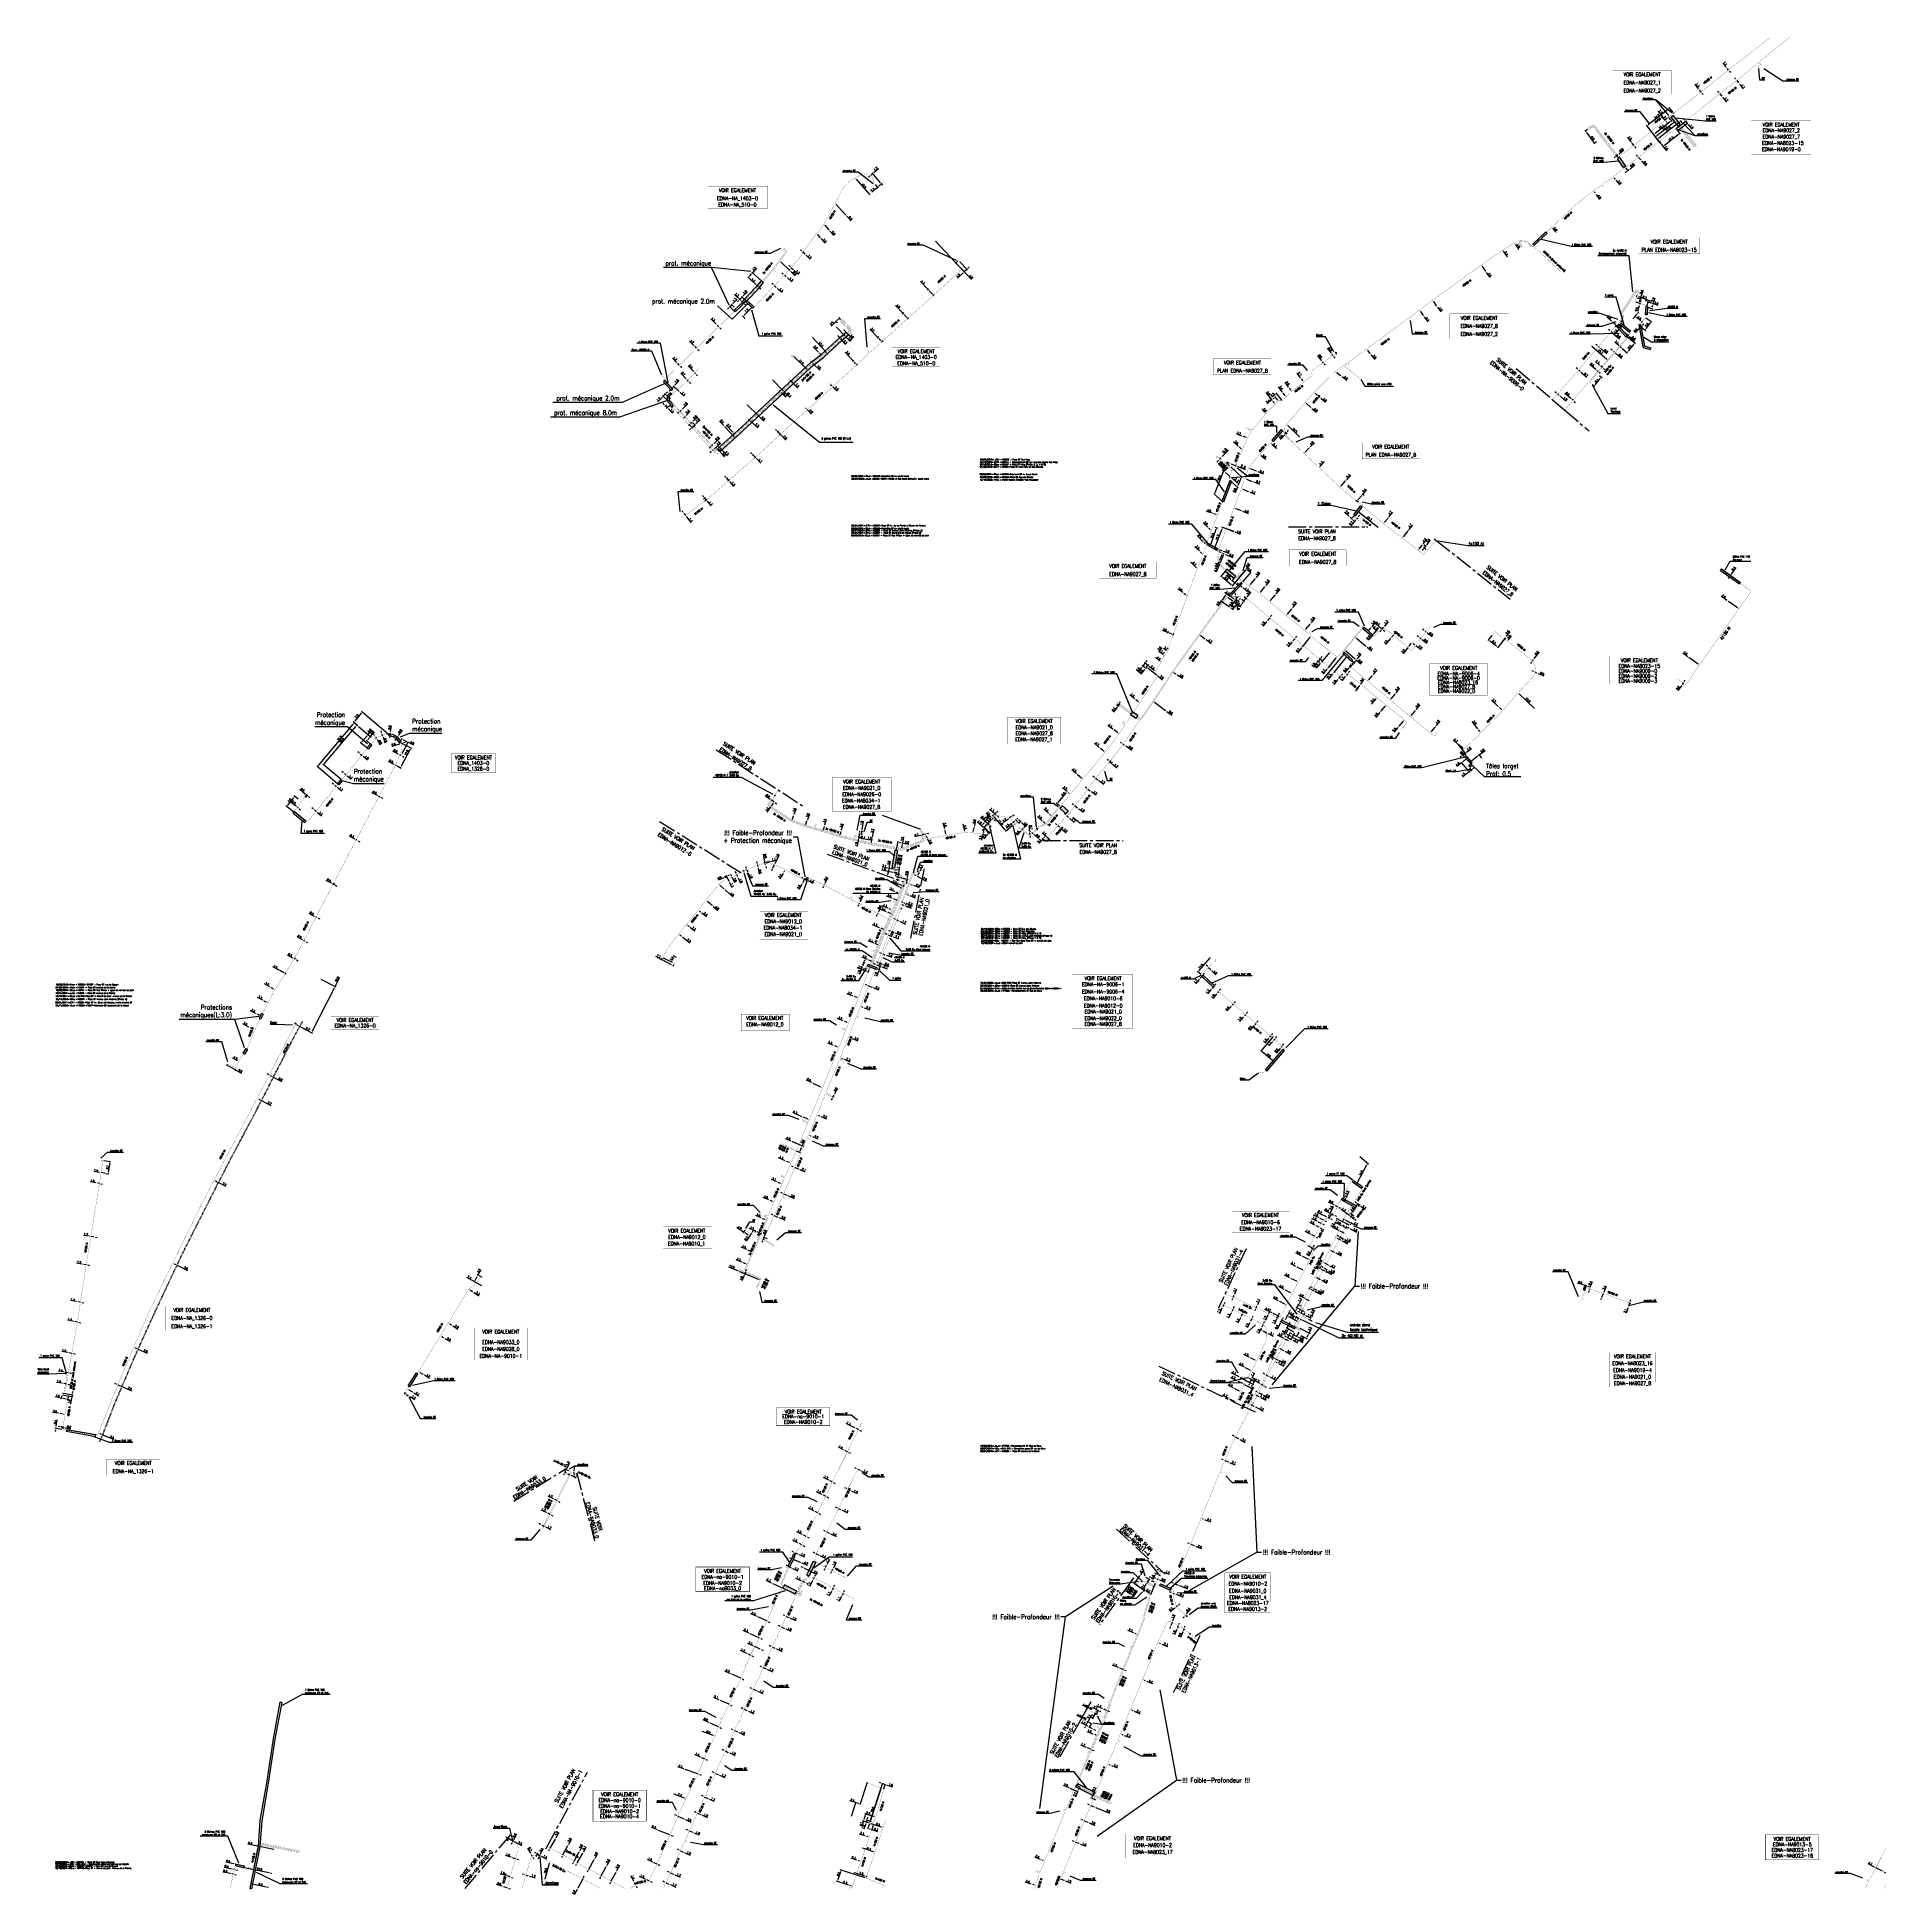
# Model space of a CAD drawing. Header units: millimetres. Extents: x 185001 to 186000, y 126997 to 128000.
import ezdxf
from ezdxf.enums import TextEntityAlignment as Align

# ---------------------------------------------------------------- set-up
doc = ezdxf.new("R2010")
doc.units = ezdxf.units.MM
doc.header["$PDMODE"] = 34
for name, pattern in [('B_ST_Al', [2000, 1000, 1000]), ('B_ST_Cu', [2000, 1000, 1000]), ('CENTER2', [28.575, 19.05, -3.175, 3.175, -3.175]), ('DASHED', [0.75, 0.5, -0.25])]:
    doc.linetypes.add(name, pattern=pattern)
doc.layers.get('0').update_dxf_attribs({"linetype": 'CONTINUOUS'})
doc.layers.get('Defpoints').update_dxf_attribs({"linetype": 'CONTINUOUS'})
for name, color, linetype in [('B_100', 3, 'CONTINUOUS'), ('B_110', 1, 'CONTINUOUS'), ('B_300', 7, 'CONTINUOUS'), ('B_400', 7, 'CONTINUOUS'), ('B_420', 7, 'CONTINUOUS'), ('B_908', 252, 'CONTINUOUS'), ('B_930', 7, 'CONTINUOUS')]:
    doc.layers.add(name, color=color, linetype=linetype)
doc.layers.add('B_910', color=7, linetype='CONTINUOUS', plot=False)
doc.styles.get("Standard").update_dxf_attribs({"font": 'romans.shx', "width": 0.85})
doc.linetypes.add('BT_HS', pattern='A,2,-1,["E",Standard,S=0.85,R=0,X=-0.27,Y=-0.4],-1', length=4)
doc.dimstyles.get("Standard").update_dxf_attribs({"dimtxt": 1.5, "dimasz": 1.2, "dimexe": 0.625, "dimexo": 0.625, "dimgap": 0.25, "dimtad": 1, "dimdec": 1, "dimzin": 0, "dimdsep": 46, "dimtxsty": 'Standard', "dimcen": -0.5, "dimadec": 0, "dimazin": 0, "dimtfac": 1, "dimtdec": 1, "dimtmove": 0, "dimatfit": 3, "dimfxl": 0, "dimtolj": 1, "dimtzin": 0, "dimarcsym": 0})

# ---------------------------------------------------------------- blocks, each defined once
blk = doc.blocks.new('*D0')
at = {"layer": 'B_110', "color": 0, "linetype": 'Continuous', "lineweight": -2, "transparency": 16777216}
for p, q in [((185859.8, 127839.8), (185859.1, 127840.4)), ((185859.8, 127838.5), (185860.8, 127839.6)), ((185860.3, 127838.1), (185861.2, 127839.2)), ((185860.5, 127839.2), (185860.9, 127838.8)), ((185861.6, 127838.3), (185864.2, 127836))]:
    blk.add_line(p, q, dxfattribs=at)
at = {"layer": 'B_110', "color": 0, "linetype": 'Continuous', "transparency": 16777216}
for points in [[(185859.9, 127839.9), (185859.7, 127839.7), (185860.5, 127839.2)], [(185861.7, 127838.4), (185861.5, 127838.1), (185860.9, 127838.8)]]:
    blk.add_solid(points, dxfattribs=at)
at = {"layer": 'Defpoints', "color": 0, "linetype": 'Continuous', "transparency": 16777216}
for p in [(185859.5, 127838.1), (185860, 127837.7), (185860.5, 127839.2)]:
    blk.add_point(p, dxfattribs=at)
at = {"layer": 'B_110', "color": 0, "linetype": 'Continuous', "transparency": 16777216, "insert": (185863.8, 127837.4), "char_height": 1.12, "attachment_point": 5, "rotation": 319.5713}
blk.add_mtext('\\A1;0.6', dxfattribs=at)
blk = doc.blocks.new('*D1')
at = {"layer": 'B_110', "color": 0, "linetype": 'Continuous', "lineweight": -2, "transparency": 16777216}
for p, q in [((185852.2, 127830.9), (185851.5, 127831.5)), ((185852.9, 127830.3), (185853.3, 127829.9)), ((185854, 127829.3), (185857.2, 127826.5))]:
    blk.add_line(p, q, dxfattribs=at)
at = {"layer": 'B_110', "color": 0, "linetype": 'Continuous', "transparency": 16777216}
for points in [[(185852.3, 127831), (185852.1, 127830.8), (185852.9, 127830.3)], [(185854.1, 127829.4), (185853.9, 127829.2), (185853.3, 127829.9)]]:
    blk.add_solid(points, dxfattribs=at)
at = {"layer": 'Defpoints', "color": 0, "linetype": 'Continuous', "transparency": 16777216}
for p in [(185852.9, 127830.3), (185852.9, 127830.3), (185853.3, 127829.9)]:
    blk.add_point(p, dxfattribs=at)
at = {"layer": 'B_110', "color": 0, "linetype": 'Continuous', "transparency": 16777216, "insert": (185856.8, 127827.9), "char_height": 1.12, "attachment_point": 5, "rotation": 319.4905}
blk.add_mtext('\\A1;0.6', dxfattribs=at)
blk = doc.blocks.new('*D2')
at = {"layer": 'B_110', "color": 0, "linetype": 'Continuous', "lineweight": -2, "transparency": 16777216}
for p, q in [((185843.3, 127820.5), (185840.1, 127823.3)), ((185844.5, 127819.5), (185844, 127819.9)), ((185845.2, 127819), (185845.8, 127818.4))]:
    blk.add_line(p, q, dxfattribs=at)
at = {"layer": 'B_110', "color": 0, "linetype": 'Continuous', "transparency": 16777216}
for points in [[(185843.4, 127820.6), (185843.2, 127820.4), (185844, 127819.9)], [(185845.2, 127819.1), (185845.1, 127818.8), (185844.5, 127819.5)]]:
    blk.add_solid(points, dxfattribs=at)
at = {"layer": 'Defpoints', "color": 0, "linetype": 'Continuous', "transparency": 16777216}
for p in [(185844, 127819.9), (185844, 127819.9), (185844.5, 127819.5)]:
    blk.add_point(p, dxfattribs=at)
at = {"layer": 'B_110', "color": 0, "linetype": 'Continuous', "transparency": 16777216, "insert": (185841.5, 127823.1), "char_height": 1.12, "attachment_point": 5, "rotation": 319.4905}
blk.add_mtext('\\A1;0.6', dxfattribs=at)
blk = doc.blocks.new('*D3')
at = {"layer": 'B_110', "color": 0, "linetype": 'Continuous', "lineweight": -2, "transparency": 16777216}
for p, q in [((185822, 127807.9), (185821.3, 127808.5)), ((185822.7, 127807.3), (185823.4, 127806.7)), ((185824.1, 127806.1), (185827.2, 127803.4))]:
    blk.add_line(p, q, dxfattribs=at)
at = {"layer": 'B_110', "color": 0, "linetype": 'Continuous', "transparency": 16777216}
for points in [[(185822.1, 127808), (185821.9, 127807.8), (185822.7, 127807.3)], [(185824.2, 127806.2), (185824, 127806), (185823.4, 127806.7)]]:
    blk.add_solid(points, dxfattribs=at)
at = {"layer": 'Defpoints', "color": 0, "linetype": 'Continuous', "transparency": 16777216}
for p in [(185822.7, 127807.3), (185823.4, 127806.7), (185823.4, 127806.7)]:
    blk.add_point(p, dxfattribs=at)
at = {"layer": 'B_110', "color": 0, "linetype": 'Continuous', "transparency": 16777216, "insert": (185826.9, 127804.7), "char_height": 1.12, "attachment_point": 5, "rotation": 319.563}
blk.add_mtext('\\A1;1.0', dxfattribs=at)
blk = doc.blocks.new('*D4')
at = {"layer": 'B_110', "color": 0, "linetype": 'Continuous', "lineweight": -2, "transparency": 16777216}
for p, q in [((185833.4, 127820.8), (185832.7, 127821.4)), ((185834.1, 127820.2), (185834.6, 127819.7)), ((185835.3, 127819.1), (185838.5, 127816.4))]:
    blk.add_line(p, q, dxfattribs=at)
at = {"layer": 'B_110', "color": 0, "linetype": 'Continuous', "transparency": 16777216}
for points in [[(185833.5, 127820.9), (185833.3, 127820.7), (185834.1, 127820.2)], [(185835.4, 127819.3), (185835.2, 127819), (185834.6, 127819.7)]]:
    blk.add_solid(points, dxfattribs=at)
at = {"layer": 'Defpoints', "color": 0, "linetype": 'Continuous', "transparency": 16777216}
for p in [(185834.1, 127820.2), (185834.6, 127819.7), (185834.6, 127819.7)]:
    blk.add_point(p, dxfattribs=at)
at = {"layer": 'B_110', "color": 0, "linetype": 'Continuous', "transparency": 16777216, "insert": (185838.1, 127817.7), "char_height": 1.12, "attachment_point": 5, "rotation": 319.4575}
blk.add_mtext('\\A1;0.7', dxfattribs=at)
blk = doc.blocks.new('*D5')
at = {"layer": 'B_110', "color": 0, "linetype": 'Continuous', "lineweight": -2, "transparency": 16777216}
for p, q in [((185844.1, 127833.5), (185843.4, 127834.1)), ((185844.8, 127832.9), (185845.4, 127832.4)), ((185846.1, 127831.8), (185849.3, 127829))]:
    blk.add_line(p, q, dxfattribs=at)
at = {"layer": 'B_110', "color": 0, "linetype": 'Continuous', "transparency": 16777216}
for points in [[(185844.2, 127833.6), (185844, 127833.4), (185844.8, 127832.9)], [(185846.2, 127831.9), (185846, 127831.7), (185845.4, 127832.4)]]:
    blk.add_solid(points, dxfattribs=at)
at = {"layer": 'Defpoints', "color": 0, "linetype": 'Continuous', "transparency": 16777216}
for p in [(185844.8, 127832.9), (185845.4, 127832.4), (185845.4, 127832.4)]:
    blk.add_point(p, dxfattribs=at)
at = {"layer": 'B_110', "color": 0, "linetype": 'Continuous', "transparency": 16777216, "insert": (185848.9, 127830.4), "char_height": 1.12, "attachment_point": 5, "rotation": 319.4575}
blk.add_mtext('\\A1;0.8', dxfattribs=at)
blk = doc.blocks.new('*D6')
at = {"layer": 'B_110', "color": 0, "linetype": 'Continuous', "lineweight": -2, "transparency": 16777216}
for p, q in [((185850.9, 127841.6), (185850.2, 127842.2)), ((185851.3, 127840.6), (185851.3, 127840.6)), ((185851.6, 127841), (185852.3, 127840.4)), ((185851.9, 127840.1), (185851.9, 127840.1)), ((185852.9, 127839.8), (185856.1, 127837.1))]:
    blk.add_line(p, q, dxfattribs=at)
at = {"layer": 'B_110', "color": 0, "linetype": 'Continuous', "transparency": 16777216}
for points in [[(185851, 127841.7), (185850.8, 127841.5), (185851.6, 127841)], [(185853, 127839.9), (185852.8, 127839.7), (185852.3, 127840.4)]]:
    blk.add_solid(points, dxfattribs=at)
at = {"layer": 'Defpoints', "color": 0, "linetype": 'Continuous', "transparency": 16777216}
for p in [(185851.6, 127841), (185852.3, 127840.4), (185852.3, 127840.4)]:
    blk.add_point(p, dxfattribs=at)
at = {"layer": 'B_110', "color": 0, "linetype": 'Continuous', "transparency": 16777216, "insert": (185855.7, 127838.4), "char_height": 1.12, "attachment_point": 5, "rotation": 319.4575}
blk.add_mtext('\\A1;0.9', dxfattribs=at)
blk = doc.blocks.new('*D7')
at = {"layer": 'B_110', "color": 0, "linetype": 'Continuous', "lineweight": -2, "transparency": 16777216}
for p, q in [((185829.9, 127804.8), (185826.7, 127807.6)), ((185831.1, 127803.9), (185830.6, 127804.3)), ((185831.7, 127803.3), (185832.4, 127802.7))]:
    blk.add_line(p, q, dxfattribs=at)
at = {"layer": 'B_110', "color": 0, "linetype": 'Continuous', "transparency": 16777216}
for points in [[(185830, 127805), (185829.8, 127804.7), (185830.6, 127804.3)], [(185831.8, 127803.4), (185831.6, 127803.2), (185831.1, 127803.9)]]:
    blk.add_solid(points, dxfattribs=at)
at = {"layer": 'Defpoints', "color": 0, "linetype": 'Continuous', "transparency": 16777216}
for p in [(185830.6, 127804.3), (185830.6, 127804.3), (185831.1, 127803.9)]:
    blk.add_point(p, dxfattribs=at)
at = {"layer": 'B_110', "color": 0, "linetype": 'Continuous', "transparency": 16777216, "insert": (185828.1, 127807.4), "char_height": 1.12, "attachment_point": 5, "rotation": 319.4559}
blk.add_mtext('\\A1;0.6', dxfattribs=at)
blk = doc.blocks.new('B_300_04')
at = {"color": 0, "linetype": 'Continuous'}
blk.add_line((0, 0.375), (0, -0.375), dxfattribs=at)
blk.add_solid([(-0.5, 0.1875), (-0.5, -0.1875), (0.5, 0.1875), (0.5, -0.1875)], dxfattribs=at)
at = {"color": 0, "linetype": 'Continuous', "width": 0.75, "flags": 3}
for tag, p in [('DEF_COUP', (0, -6.75)), ('DEF_TYPE', (0, -9.25)), ('DEF_LEG', (0, -4.25))]:
    blk.add_attdef(tag, text='', height=1.2, dxfattribs=at).set_placement(p, align=Align.MIDDLE)
blk = doc.blocks.new('GIS_MODF')
at = {"color": 0, "linetype": 'Continuous', "flags": 128}
for points in [[(-2.3, 0), (-1.8, 0)], [(1.8, 0), (2.3, 0)]]:
    blk.add_lwpolyline(points, dxfattribs=at)
at = {"color": 0, "linetype": 'Continuous'}
blk.add_attdef('DATE', text='', height=0.75, dxfattribs=at).set_placement((-2.6, -0.4), align=Align.RIGHT)
at = {"color": 0, "linetype": 'Continuous', "width": 3.590909}
blk.add_attdef('USER', text='', height=0.75, dxfattribs=at).set_placement((-1.5, -0.4), (1.3, -0.4), align=Align.FIT)
at = {"color": 0, "linetype": 'Continuous'}
blk.add_attdef('DESC', (2.5, -0.4), '', height=0.75, dxfattribs=at)
blk = doc.blocks.new('*D8')
at = {"layer": 'B_100', "color": 0, "linetype": 'Continuous', "lineweight": -2, "transparency": 16777216}
for p, q in [((185347.9, 127797.3), (185347.2, 127796.7)), ((185348.5, 127797.9), (185349.3, 127798.6)), ((185349.9, 127799.2), (185352.9, 127802))]:
    blk.add_line(p, q, dxfattribs=at)
at = {"layer": 'B_100', "color": 0, "linetype": 'Continuous', "transparency": 16777216}
for points in [[(185347.8, 127797.4), (185348, 127797.2), (185348.5, 127797.9)], [(185349.8, 127799.3), (185350, 127799.1), (185349.3, 127798.6)]]:
    blk.add_solid(points, dxfattribs=at)
at = {"layer": 'Defpoints', "color": 0, "linetype": 'Continuous', "transparency": 16777216}
for p in [(185348.5, 127797.9), (185349.3, 127798.6), (185349.3, 127798.6)]:
    blk.add_point(p, dxfattribs=at)
at = {"layer": 'B_100', "color": 0, "linetype": 'Continuous', "transparency": 16777216, "insert": (185351.6, 127801.8), "char_height": 1.12, "attachment_point": 5, "rotation": 43.6041}
blk.add_mtext('\\A1;1.0', dxfattribs=at)
blk = doc.blocks.new('*D9')
at = {"layer": 'B_100', "color": 0, "linetype": 'Continuous', "lineweight": -2, "transparency": 16777216}
for p, q in [((185356, 127819.4), (185353, 127822.5)), ((185356.3, 127818.4), (185356.3, 127818.4)), ((185356.9, 127818.4), (185356.6, 127818.7)), ((185356.6, 127818.1), (185356.6, 127818.1)), ((185357.5, 127817.7), (185358.1, 127817.1))]:
    blk.add_line(p, q, dxfattribs=at)
at = {"layer": 'B_100', "color": 0, "linetype": 'Continuous', "transparency": 16777216}
for points in [[(185356.1, 127819.5), (185355.9, 127819.3), (185356.6, 127818.7)], [(185357.6, 127817.8), (185357.4, 127817.6), (185356.9, 127818.4)]]:
    blk.add_solid(points, dxfattribs=at)
at = {"layer": 'Defpoints', "color": 0, "linetype": 'Continuous', "transparency": 16777216}
for p in [(185356.6, 127818.7), (185356.9, 127818.4), (185356.9, 127818.4)]:
    blk.add_point(p, dxfattribs=at)
at = {"layer": 'B_100', "color": 0, "linetype": 'Continuous', "transparency": 16777216, "insert": (185354.4, 127822.1), "char_height": 1.12, "attachment_point": 5, "rotation": 313.6041}
blk.add_mtext('\\A1;0.5', dxfattribs=at)
blk = doc.blocks.new('*D10')
at = {"layer": 'B_100', "color": 0, "linetype": 'Continuous', "lineweight": -2, "transparency": 16777216}
for p, q in [((185352, 127815.4), (185349.1, 127818.5)), ((185352.3, 127814.5), (185352.3, 127814.5)), ((185353.1, 127814.3), (185352.6, 127814.8)), ((185352.8, 127814), (185352.8, 127814)), ((185353.7, 127813.6), (185354.4, 127813))]:
    blk.add_line(p, q, dxfattribs=at)
at = {"layer": 'B_100', "color": 0, "linetype": 'Continuous', "transparency": 16777216}
for points in [[(185352.1, 127815.5), (185351.9, 127815.3), (185352.6, 127814.8)], [(185353.9, 127813.7), (185353.6, 127813.5), (185353.1, 127814.3)]]:
    blk.add_solid(points, dxfattribs=at)
at = {"layer": 'Defpoints', "color": 0, "linetype": 'Continuous', "transparency": 16777216}
for p in [(185352.7, 127814.8), (185353.1, 127814.3), (185353.2, 127814.3)]:
    blk.add_point(p, dxfattribs=at)
at = {"layer": 'B_100', "color": 0, "linetype": 'Continuous', "transparency": 16777216, "insert": (185350.4, 127818.2), "char_height": 1.12, "attachment_point": 5, "rotation": 313.6041}
blk.add_mtext('\\A1;0.7', dxfattribs=at)
blk = doc.blocks.new('*D11')
at = {"layer": 'B_100', "color": 0, "linetype": 'Continuous', "lineweight": -2, "transparency": 16777216}
for p, q in [((185346.5, 127810.1), (185345.9, 127810.7)), ((185346.9, 127809.2), (185346.9, 127809.2)), ((185347.2, 127809.5), (185348, 127808.8)), ((185347.7, 127808.4), (185347.7, 127808.4)), ((185348.7, 127808.1), (185350.8, 127806.2))]:
    blk.add_line(p, q, dxfattribs=at)
at = {"layer": 'B_100', "color": 0, "linetype": 'Continuous', "transparency": 16777216}
for points in [[(185346.6, 127810.2), (185346.4, 127810), (185347.2, 127809.5)], [(185348.8, 127808.3), (185348.6, 127808), (185348, 127808.8)]]:
    blk.add_solid(points, dxfattribs=at)
at = {"layer": 'Defpoints', "color": 0, "linetype": 'Continuous', "transparency": 16777216}
for p in [(185347.2, 127809.5), (185348, 127808.8), (185348, 127808.8)]:
    blk.add_point(p, dxfattribs=at)
at = {"layer": 'B_100', "color": 0, "linetype": 'Continuous', "transparency": 16777216, "insert": (185350.5, 127807.4), "char_height": 1.12, "attachment_point": 5, "rotation": 316.976}
blk.add_mtext('\\A1;1.1', dxfattribs=at)
blk = doc.blocks.new('*D12')
at = {"layer": 'B_100', "color": 0, "linetype": 'Continuous', "lineweight": -2, "transparency": 16777216}
for p, q in [((185355.8, 127792.7), (185358.2, 127794.9)), ((185353.8, 127790.9), (185353.2, 127790.2)), ((185354.5, 127791.5), (185355.1, 127792.1))]:
    blk.add_line(p, q, dxfattribs=at)
at = {"layer": 'B_100', "color": 0, "linetype": 'Continuous', "transparency": 16777216}
for points in [[(185353.7, 127791), (185353.9, 127790.7), (185354.5, 127791.5)], [(185355.7, 127792.8), (185355.9, 127792.6), (185355.1, 127792.1)]]:
    blk.add_solid(points, dxfattribs=at)
at = {"layer": 'Defpoints', "color": 0, "linetype": 'Continuous', "transparency": 16777216}
for p in [(185354.5, 127791.5), (185355.1, 127792.1), (185355.1, 127792.1)]:
    blk.add_point(p, dxfattribs=at)
at = {"layer": 'B_100', "color": 0, "linetype": 'Continuous', "transparency": 16777216, "insert": (185356.8, 127794.7), "char_height": 1.12, "attachment_point": 5, "rotation": 43.0498}
blk.add_mtext('\\A1;0.9', dxfattribs=at)
blk = doc.blocks.new('*D13')
at = {"layer": 'B_100', "color": 0, "linetype": 'Continuous', "lineweight": -2, "transparency": 16777216}
for p, q in [((185365.1, 127778.8), (185364.4, 127778.1)), ((185365.7, 127779.4), (185366.4, 127780)), ((185367, 127780.6), (185370.1, 127783.5))]:
    blk.add_line(p, q, dxfattribs=at)
at = {"layer": 'B_100', "color": 0, "linetype": 'Continuous', "transparency": 16777216}
for points in [[(185365, 127778.9), (185365.2, 127778.6), (185365.7, 127779.4)], [(185366.9, 127780.7), (185367.1, 127780.5), (185366.4, 127780)]]:
    blk.add_solid(points, dxfattribs=at)
at = {"layer": 'Defpoints', "color": 0, "linetype": 'Continuous', "transparency": 16777216}
for p in [(185365.7, 127779.4), (185366.4, 127780), (185366.4, 127780)]:
    blk.add_point(p, dxfattribs=at)
at = {"layer": 'B_100', "color": 0, "linetype": 'Continuous', "transparency": 16777216, "insert": (185368.7, 127783.3), "char_height": 1.12, "attachment_point": 5, "rotation": 43.6041}
blk.add_mtext('\\A1;0.9', dxfattribs=at)
blk = doc.blocks.new('*D14')
at = {"layer": 'B_100', "color": 0, "linetype": 'Continuous', "lineweight": -2, "transparency": 16777216}
for p, q in [((185368.3, 127778.7), (185369.4, 127779.7)), ((185369.7, 127778.7), (185370, 127778.5)), ((185369.8, 127777), (185370.9, 127778.1)), ((185370.6, 127777.8), (185374.2, 127773.9))]:
    blk.add_line(p, q, dxfattribs=at)
at = {"layer": 'B_100', "color": 0, "linetype": 'Continuous', "transparency": 16777216}
for points in [[(185369.8, 127778.9), (185369.6, 127778.6), (185369.1, 127779.4)], [(185370.1, 127778.6), (185369.9, 127778.4), (185370.6, 127777.8)]]:
    blk.add_solid(points, dxfattribs=at)
at = {"layer": 'Defpoints', "color": 0, "linetype": 'Continuous', "transparency": 16777216}
for p in [(185367.9, 127778.3), (185369.1, 127779.4), (185369.4, 127776.7)]:
    blk.add_point(p, dxfattribs=at)
at = {"layer": 'B_100', "color": 0, "linetype": 'Continuous', "transparency": 16777216, "insert": (185373.9, 127775.3), "char_height": 1.12, "attachment_point": 5, "rotation": 312.8153}
blk.add_mtext('\\A1;2.2', dxfattribs=at)
blk = doc.blocks.new('*D15')
at = {"layer": 'B_100', "color": 0, "linetype": 'Continuous', "lineweight": -2, "transparency": 16777216}
for p, q in [((185377.1, 127786.7), (185373.5, 127790.4)), ((185378, 127785.7), (185377.7, 127786))]:
    blk.add_line(p, q, dxfattribs=at)
at = {"layer": 'B_100', "color": 0, "linetype": 'Continuous', "transparency": 16777216}
for points in [[(185377.8, 127786.1), (185377.6, 127785.9), (185377.1, 127786.7)], [(185378.1, 127785.8), (185377.9, 127785.6), (185378.6, 127785.1)]]:
    blk.add_solid(points, dxfattribs=at)
at = {"layer": 'Defpoints', "color": 0, "linetype": 'Continuous', "transparency": 16777216}
for p in [(185377.1, 127786.7), (185377.1, 127786.7), (185378.6, 127785.1)]:
    blk.add_point(p, dxfattribs=at)
at = {"layer": 'B_100', "color": 0, "linetype": 'Continuous', "transparency": 16777216, "insert": (185374.9, 127790.1), "char_height": 1.12, "attachment_point": 5, "rotation": 313.2531}
blk.add_mtext('\\A1;2.2', dxfattribs=at)
blk = doc.blocks.new('*D16')
at = {"layer": 'B_100', "color": 0, "linetype": 'Continuous', "lineweight": -2, "transparency": 16777216}
for p, q in [((185385.3, 127794.4), (185385.3, 127794.4)), ((185385.7, 127793.5), (185386.1, 127793.1)), ((185386.8, 127792.5), (185390.6, 127789.1)), ((185387.1, 127792.9), (185387.1, 127792.9))]:
    blk.add_line(p, q, dxfattribs=at)
at = {"layer": 'B_100', "color": 0, "linetype": 'Continuous', "transparency": 16777216}
for points in [[(185385.8, 127793.6), (185385.6, 127793.3), (185385, 127794.1)], [(185386.2, 127793.2), (185386, 127793), (185386.8, 127792.5)]]:
    blk.add_solid(points, dxfattribs=at)
at = {"layer": 'Defpoints', "color": 0, "linetype": 'Continuous', "transparency": 16777216}
for p in [(185385, 127794.1), (185385, 127794), (185386.7, 127792.5)]:
    blk.add_point(p, dxfattribs=at)
at = {"layer": 'B_100', "color": 0, "linetype": 'Continuous', "transparency": 16777216, "insert": (185390.3, 127790.5), "char_height": 1.12, "attachment_point": 5, "rotation": 318.6231}
blk.add_mtext('\\A1;2.3', dxfattribs=at)
blk = doc.blocks.new('*D17')
at = {"layer": 'B_100', "color": 0, "linetype": 'Continuous', "lineweight": -2, "transparency": 16777216}
for p, q in [((185402.4, 127809.1), (185402.7, 127808.8)), ((185403.3, 127808.1), (185405.7, 127805.5))]:
    blk.add_line(p, q, dxfattribs=at)
at = {"layer": 'B_100', "color": 0, "linetype": 'Continuous', "transparency": 16777216}
for points in [[(185402.5, 127809.2), (185402.3, 127809), (185401.8, 127809.8)], [(185402.8, 127808.9), (185402.6, 127808.7), (185403.3, 127808.1)]]:
    blk.add_solid(points, dxfattribs=at)
at = {"layer": 'Defpoints', "color": 0, "linetype": 'Continuous', "transparency": 16777216}
for p in [(185401.8, 127809.8), (185401.8, 127809.8), (185403.3, 127808.1)]:
    blk.add_point(p, dxfattribs=at)
at = {"layer": 'B_100', "color": 0, "linetype": 'Continuous', "transparency": 16777216, "insert": (185405.5, 127806.9), "char_height": 1.12, "attachment_point": 5, "rotation": 312.8225}
blk.add_mtext('\\A1;2.3', dxfattribs=at)
blk = doc.blocks.new('*D18')
at = {"layer": 'B_100', "color": 0, "linetype": 'Continuous', "lineweight": -2, "transparency": 16777216}
for p, q in [((185418.9, 127825.9), (185418.9, 127825.9)), ((185419.2, 127825), (185419.7, 127824.5)), ((185420.7, 127824.2), (185420.7, 127824.2)), ((185420.4, 127823.8), (185424.1, 127820.2))]:
    blk.add_line(p, q, dxfattribs=at)
at = {"layer": 'B_100', "color": 0, "linetype": 'Continuous', "transparency": 16777216}
for points in [[(185419.3, 127825.1), (185419.1, 127824.9), (185418.6, 127825.6)], [(185419.8, 127824.6), (185419.6, 127824.4), (185420.4, 127823.8)]]:
    blk.add_solid(points, dxfattribs=at)
at = {"layer": 'Defpoints', "color": 0, "linetype": 'Continuous', "transparency": 16777216}
for p in [(185418.6, 127825.6), (185418.6, 127825.6), (185420.4, 127823.8)]:
    blk.add_point(p, dxfattribs=at)
at = {"layer": 'B_100', "color": 0, "linetype": 'Continuous', "transparency": 16777216, "insert": (185423.7, 127821.6), "char_height": 1.12, "attachment_point": 5, "rotation": 315.5798}
blk.add_mtext('\\A1;2.5', dxfattribs=at)
blk = doc.blocks.new('*D19')
at = {"layer": 'B_100', "color": 0, "linetype": 'Continuous', "lineweight": -2, "transparency": 16777216}
for p, q in [((185423.3, 127830), (185420.5, 127832.8)), ((185424.9, 127828.4), (185424, 127829.4))]:
    blk.add_line(p, q, dxfattribs=at)
at = {"layer": 'B_100', "color": 0, "linetype": 'Continuous', "transparency": 16777216}
for points in [[(185424.1, 127829.5), (185423.9, 127829.3), (185423.3, 127830)], [(185425, 127828.5), (185424.8, 127828.3), (185425.6, 127827.8)]]:
    blk.add_solid(points, dxfattribs=at)
at = {"layer": 'Defpoints', "color": 0, "linetype": 'Continuous', "transparency": 16777216}
for p in [(185423.3, 127830), (185423.3, 127830), (185425.6, 127827.8)]:
    blk.add_point(p, dxfattribs=at)
at = {"layer": 'B_100', "color": 0, "linetype": 'Continuous', "transparency": 16777216, "insert": (185421.9, 127832.5), "char_height": 1.12, "attachment_point": 5, "rotation": 315.5798}
blk.add_mtext('\\A1;3.2', dxfattribs=at)
blk = doc.blocks.new('*D20')
at = {"layer": 'B_100', "color": 0, "linetype": 'Continuous', "lineweight": -2, "transparency": 16777216}
for p, q in [((185433.5, 127839.6), (185433.5, 127839.6)), ((185433.8, 127838.7), (185434.8, 127837.6)), ((185435.4, 127836.9), (185438.1, 127834)), ((185435.7, 127837.2), (185435.8, 127837.2))]:
    blk.add_line(p, q, dxfattribs=at)
at = {"layer": 'B_100', "color": 0, "linetype": 'Continuous', "transparency": 16777216}
for points in [[(185433.9, 127838.8), (185433.7, 127838.6), (185433.2, 127839.3)], [(185434.9, 127837.7), (185434.7, 127837.5), (185435.4, 127836.9)]]:
    blk.add_solid(points, dxfattribs=at)
at = {"layer": 'Defpoints', "color": 0, "linetype": 'Continuous', "transparency": 16777216}
for p in [(185433.2, 127839.3), (185433.2, 127839.3), (185435.4, 127836.9)]:
    blk.add_point(p, dxfattribs=at)
at = {"layer": 'B_100', "color": 0, "linetype": 'Continuous', "transparency": 16777216, "insert": (185437.9, 127835.4), "char_height": 1.12, "attachment_point": 5, "rotation": 313.0841}
blk.add_mtext('\\A1;3.3', dxfattribs=at)
blk = doc.blocks.new('*D21')
at = {"layer": 'B_100', "color": 0, "linetype": 'Continuous', "lineweight": -2, "transparency": 16777216}
for p, q in [((185437.2, 127841.9), (185438.5, 127840.6)), ((185439.1, 127839.9), (185441.8, 127837))]:
    blk.add_line(p, q, dxfattribs=at)
at = {"layer": 'B_100', "color": 0, "linetype": 'Continuous', "transparency": 16777216}
for points in [[(185437.3, 127842), (185437.1, 127841.8), (185436.6, 127842.6)], [(185438.6, 127840.7), (185438.4, 127840.5), (185439.1, 127839.9)]]:
    blk.add_solid(points, dxfattribs=at)
at = {"layer": 'Defpoints', "color": 0, "linetype": 'Continuous', "transparency": 16777216}
for p in [(185436.6, 127842.6), (185436.6, 127842.6), (185439.1, 127839.9)]:
    blk.add_point(p, dxfattribs=at)
at = {"layer": 'B_100', "color": 0, "linetype": 'Continuous', "transparency": 16777216, "insert": (185441.5, 127838.4), "char_height": 1.12, "attachment_point": 5, "rotation": 313.1697}
blk.add_mtext('\\A1;3.6', dxfattribs=at)
blk = doc.blocks.new('*D22')
at = {"layer": 'B_110', "color": 0, "linetype": 'Continuous', "lineweight": -2, "transparency": 16777216}
for p, q in [((185113, 127011.3), (185112.9, 127010.9)), ((185113.9, 127011.2), (185126.7, 127008.7)), ((185127.6, 127008.5), (185127.5, 127008))]:
    blk.add_line(p, q, dxfattribs=at)
at = {"layer": 'B_110', "color": 0, "linetype": 'Continuous', "transparency": 16777216}
for points in [[(185113.9, 127011.3), (185113.8, 127011), (185113, 127011.4)], [(185126.7, 127008.8), (185126.7, 127008.5), (185127.6, 127008.5)]]:
    blk.add_solid(points, dxfattribs=at)
at = {"layer": 'Defpoints', "color": 0, "linetype": 'Continuous', "transparency": 16777216}
for p in [(185113.1, 127011.8), (185127.6, 127008.5), (185127.7, 127008.9)]:
    blk.add_point(p, dxfattribs=at)
at = {"layer": 'B_110', "color": 0, "linetype": 'Continuous', "transparency": 16777216, "insert": (185121.4, 127010.5), "char_height": 1.12, "attachment_point": 5, "rotation": 348.866}
blk.add_mtext('\\A1;14.9', dxfattribs=at)
blk = doc.blocks.new('*D23')
at = {"layer": 'B_110', "color": 0, "linetype": 'Continuous', "lineweight": -2, "transparency": 16777216}
for p, q in [((185107.4, 127013.4), (185103.2, 127014.2)), ((185108.8, 127013.2), (185108.3, 127013.2)), ((185109.6, 127013), (185110.5, 127012.8))]:
    blk.add_line(p, q, dxfattribs=at)
at = {"layer": 'B_110', "color": 0, "linetype": 'Continuous', "transparency": 16777216}
for points in [[(185107.4, 127013.6), (185107.4, 127013.3), (185108.3, 127013.2)], [(185109.7, 127013.1), (185109.6, 127012.8), (185108.8, 127013.2)]]:
    blk.add_solid(points, dxfattribs=at)
at = {"layer": 'Defpoints', "color": 0, "linetype": 'Continuous', "transparency": 16777216}
for p in [(185108.3, 127013.2), (185108.3, 127013.2), (185108.8, 127013.2)]:
    blk.add_point(p, dxfattribs=at)
at = {"layer": 'B_110', "color": 0, "linetype": 'Continuous', "transparency": 16777216, "insert": (185104.5, 127014.7), "char_height": 1.12, "attachment_point": 5, "rotation": 349.513}
blk.add_mtext('\\A1;0.5', dxfattribs=at)
blk = doc.blocks.new('*D24')
at = {"layer": 'B_110', "color": 0, "linetype": 'Continuous', "lineweight": -2, "transparency": 16777216}
for p, q in [((185106.6, 127010.5), (185102.3, 127011.4)), ((185107.8, 127010.2), (185107.4, 127010.3)), ((185108.7, 127010.1), (185109.6, 127009.9))]:
    blk.add_line(p, q, dxfattribs=at)
at = {"layer": 'B_110', "color": 0, "linetype": 'Continuous', "transparency": 16777216}
for points in [[(185106.6, 127010.7), (185106.5, 127010.4), (185107.4, 127010.3)], [(185108.7, 127010.2), (185108.7, 127009.9), (185107.8, 127010.2)]]:
    blk.add_solid(points, dxfattribs=at)
at = {"layer": 'Defpoints', "color": 0, "linetype": 'Continuous', "transparency": 16777216}
for p in [(185107.4, 127010.3), (185107.8, 127010.2), (185107.8, 127010.2)]:
    blk.add_point(p, dxfattribs=at)
at = {"layer": 'B_110', "color": 0, "linetype": 'Continuous', "transparency": 16777216, "insert": (185103.7, 127011.9), "char_height": 1.12, "attachment_point": 5, "rotation": 347.9659}
blk.add_mtext('\\A1;0.4', dxfattribs=at)
blk = doc.blocks.new('*D25')
at = {"layer": 'B_110', "color": 0, "linetype": 'Continuous', "lineweight": -2, "transparency": 16777216}
for p, q in [((185105.8, 127008.1), (185101.6, 127008.9)), ((185107.3, 127007.7), (185106.7, 127007.9)), ((185108.2, 127007.5), (185109.1, 127007.4))]:
    blk.add_line(p, q, dxfattribs=at)
at = {"layer": 'B_110', "color": 0, "linetype": 'Continuous', "transparency": 16777216}
for points in [[(185105.8, 127008.2), (185105.8, 127007.9), (185106.7, 127007.9)], [(185108.2, 127007.7), (185108.1, 127007.4), (185107.3, 127007.7)]]:
    blk.add_solid(points, dxfattribs=at)
at = {"layer": 'Defpoints', "color": 0, "linetype": 'Continuous', "transparency": 16777216}
for p in [(185106.7, 127007.9), (185107.3, 127007.7), (185107.3, 127007.7)]:
    blk.add_point(p, dxfattribs=at)
at = {"layer": 'B_110', "color": 0, "linetype": 'Continuous', "transparency": 16777216, "insert": (185102.9, 127009.4), "char_height": 1.12, "attachment_point": 5, "rotation": 347.9659}
blk.add_mtext('\\A1;0.6', dxfattribs=at)
blk = doc.blocks.new('*D26')
at = {"layer": 'B_110', "color": 0, "linetype": 'Continuous', "lineweight": -2, "transparency": 16777216}
for p, q in [((185121.4, 127022.6), (185115.1, 127023.9)), ((185129.2, 127021.1), (185122.3, 127022.5))]:
    blk.add_line(p, q, dxfattribs=at)
at = {"layer": 'B_110', "color": 0, "linetype": 'Continuous', "transparency": 16777216}
for points in [[(185122.3, 127022.6), (185122.3, 127022.3), (185121.4, 127022.6)], [(185129.2, 127021.3), (185129.1, 127021), (185130, 127020.9)]]:
    blk.add_solid(points, dxfattribs=at)
at = {"layer": 'Defpoints', "color": 0, "linetype": 'Continuous', "transparency": 16777216}
for p in [(185121.4, 127022.6), (185121.4, 127022.6), (185130, 127020.9)]:
    blk.add_point(p, dxfattribs=at)
at = {"layer": 'B_110', "color": 0, "linetype": 'Continuous', "transparency": 16777216, "insert": (185116.4, 127024.4), "char_height": 1.12, "attachment_point": 5, "rotation": 348.866}
blk.add_mtext('\\A1;8.8', dxfattribs=at)
blk = doc.blocks.new('*D27')
at = {"layer": 'B_110', "color": 0, "linetype": 'Continuous', "lineweight": -2, "transparency": 16777216}
for p, q in [((185117.4, 127002.2), (185117.5, 127002.7)), ((185125.1, 127000.7), (185118.3, 127002.1)), ((185126, 127000.5), (185126.1, 127001))]:
    blk.add_line(p, q, dxfattribs=at)
at = {"layer": 'B_110', "color": 0, "linetype": 'Continuous', "transparency": 16777216}
for points in [[(185118.3, 127002.2), (185118.2, 127001.9), (185117.4, 127002.2)], [(185125.2, 127000.9), (185125.1, 127000.6), (185126, 127000.5)]]:
    blk.add_solid(points, dxfattribs=at)
at = {"layer": 'Defpoints', "color": 0, "linetype": 'Continuous', "transparency": 16777216}
for p in [(185117.3, 127001.7), (185117.4, 127002.2), (185125.9, 127000)]:
    blk.add_point(p, dxfattribs=at)
at = {"layer": 'B_110', "color": 0, "linetype": 'Continuous', "transparency": 16777216, "insert": (185122, 127002.1), "char_height": 1.12, "attachment_point": 5, "rotation": 348.866}
blk.add_mtext('\\A1;8.8', dxfattribs=at)
blk = doc.blocks.new('*D28')
at = {"layer": 'B_110', "color": 0, "linetype": 'Continuous', "lineweight": -2, "transparency": 16777216}
for p, q in [((185916.6, 127710), (185919.1, 127713.6)), ((185915.3, 127708.2), (185914.8, 127707.5)), ((185915.8, 127709), (185916, 127709.3))]:
    blk.add_line(p, q, dxfattribs=at)
at = {"layer": 'B_110', "color": 0, "linetype": 'Continuous', "transparency": 16777216}
for points in [[(185915.2, 127708.3), (185915.4, 127708.2), (185915.8, 127709)], [(185916.4, 127710.1), (185916.7, 127710), (185916, 127709.3)]]:
    blk.add_solid(points, dxfattribs=at)
at = {"layer": 'Defpoints', "color": 0, "linetype": 'Continuous', "transparency": 16777216}
for p in [(185915.8, 127709), (185916, 127709.3), (185916, 127709.3)]:
    blk.add_point(p, dxfattribs=at)
at = {"layer": 'B_110', "color": 0, "linetype": 'Continuous', "transparency": 16777216, "insert": (185917.7, 127713), "char_height": 1.12, "attachment_point": 5, "rotation": 54.7338}
blk.add_mtext('\\A1;0.4', dxfattribs=at)
blk = doc.blocks.new('*D29')
at = {"layer": 'B_110', "color": 0, "linetype": 'Continuous', "lineweight": -2, "transparency": 16777216}
for p, q in [((185914.2, 127695.7), (185911, 127698)), ((185914.5, 127696.1), (185914.5, 127696.1)), ((185919.9, 127691.8), (185915, 127695.2)), ((185920.9, 127691.6), (185920.9, 127691.6))]:
    blk.add_line(p, q, dxfattribs=at)
at = {"layer": 'B_110', "color": 0, "linetype": 'Continuous', "transparency": 16777216}
for points in [[(185915.1, 127695.3), (185914.9, 127695.1), (185914.2, 127695.7)], [(185920, 127691.9), (185919.8, 127691.7), (185920.6, 127691.3)]]:
    blk.add_solid(points, dxfattribs=at)
at = {"layer": 'Defpoints', "color": 0, "linetype": 'Continuous', "transparency": 16777216}
for p in [(185914.2, 127695.7), (185914.2, 127695.7), (185920.6, 127691.3)]:
    blk.add_point(p, dxfattribs=at)
at = {"layer": 'B_110', "color": 0, "linetype": 'Continuous', "transparency": 16777216, "insert": (185912.4, 127697.9), "char_height": 1.12, "attachment_point": 5, "rotation": 325.0028}
blk.add_mtext('\\A1;7.8', dxfattribs=at)
blk = doc.blocks.new('*D30')
at = {"layer": 'B_110', "color": 0, "linetype": 'Continuous', "lineweight": -2, "transparency": 16777216}
for p, q in [((185893, 127665.4), (185890.3, 127667.3)), ((185898.7, 127661.4), (185893.7, 127664.9))]:
    blk.add_line(p, q, dxfattribs=at)
at = {"layer": 'B_110', "color": 0, "linetype": 'Continuous', "transparency": 16777216}
for points in [[(185893.8, 127665), (185893.7, 127664.8), (185893, 127665.4)], [(185898.7, 127661.6), (185898.6, 127661.3), (185899.4, 127660.9)]]:
    blk.add_solid(points, dxfattribs=at)
at = {"layer": 'Defpoints', "color": 0, "linetype": 'Continuous', "transparency": 16777216}
for p in [(185893, 127665.4), (185893, 127665.4), (185899.4, 127660.9)]:
    blk.add_point(p, dxfattribs=at)
at = {"layer": 'B_110', "color": 0, "linetype": 'Continuous', "transparency": 16777216, "insert": (185891.7, 127667.2), "char_height": 1.12, "attachment_point": 5, "rotation": 325.0028}
blk.add_mtext('\\A1;7.8', dxfattribs=at)
blk = doc.blocks.new('*D31')
at = {"layer": 'B_110', "color": 0, "linetype": 'Continuous', "lineweight": -2, "transparency": 16777216}
for p, q in [((185889.6, 127649.7), (185887.7, 127647.1)), ((185890.6, 127651.2), (185890.1, 127650.5)), ((185890.4, 127650.2), (185890.5, 127650.2)), ((185891, 127650.9), (185891, 127650.9)), ((185891.1, 127651.9), (185891.6, 127652.7))]:
    blk.add_line(p, q, dxfattribs=at)
at = {"layer": 'B_110', "color": 0, "linetype": 'Continuous', "transparency": 16777216}
for points in [[(185889.4, 127649.8), (185889.7, 127649.6), (185890.1, 127650.5)], [(185891, 127652), (185891.2, 127651.8), (185890.6, 127651.2)]]:
    blk.add_solid(points, dxfattribs=at)
at = {"layer": 'Defpoints', "color": 0, "linetype": 'Continuous', "transparency": 16777216}
for p in [(185890.1, 127650.5), (185890.1, 127650.5), (185890.6, 127651.2)]:
    blk.add_point(p, dxfattribs=at)
at = {"layer": 'B_110', "color": 0, "linetype": 'Continuous', "transparency": 16777216, "insert": (185887.7, 127648.5), "char_height": 1.12, "attachment_point": 5, "rotation": 54.6465}
blk.add_mtext('\\A1;0.9', dxfattribs=at)
blk = doc.blocks.new('*D32')
at = {"layer": 'B_110', "color": 0, "linetype": 'Continuous', "lineweight": -2, "transparency": 16777216}
for p, q in [((185770.8, 127608.1), (185775.2, 127602.8)), ((185776, 127604.1), (185774.9, 127603.2)), ((185775.1, 127605.3), (185776.4, 127603.8)), ((185776.7, 127604.7), (185777.4, 127605.3)), ((185774.2, 127602.6), (185771.4, 127600.3))]:
    blk.add_line(p, q, dxfattribs=at)
at = {"layer": 'B_110', "color": 0, "linetype": 'Continuous', "transparency": 16777216}
for points in [[(185774.1, 127602.7), (185774.3, 127602.5), (185774.9, 127603.2)], [(185776.6, 127604.8), (185776.8, 127604.6), (185776, 127604.1)]]:
    blk.add_solid(points, dxfattribs=at)
at = {"layer": 'Defpoints', "color": 0, "linetype": 'Continuous', "transparency": 16777216}
for p in [(185770.8, 127608.1), (185774.9, 127603.2), (185775.1, 127605.3)]:
    blk.add_point(p, dxfattribs=at)
at = {"layer": 'B_110', "color": 0, "linetype": 'Continuous', "transparency": 16777216, "insert": (185771.8, 127601.6), "char_height": 1.12, "attachment_point": 5, "rotation": 40.1048}
blk.add_mtext('\\A1;1.5', dxfattribs=at)
blk = doc.blocks.new('*D33')
at = {"layer": 'B_110', "color": 0, "linetype": 'Continuous', "lineweight": -2, "transparency": 16777216}
for p, q in [((185780.4, 127612.4), (185783.5, 127614.8)), ((185776.1, 127608.1), (185775.4, 127609.1)), ((185776.4, 127609.3), (185779.7, 127611.8)), ((185781.8, 127610.6), (185780.1, 127612.7))]:
    blk.add_line(p, q, dxfattribs=at)
at = {"layer": 'B_110', "color": 0, "linetype": 'Continuous', "transparency": 16777216}
for points in [[(185776.3, 127609.4), (185776.4, 127609.1), (185775.6, 127608.7)], [(185779.6, 127611.9), (185779.8, 127611.7), (185780.4, 127612.4)]]:
    blk.add_solid(points, dxfattribs=at)
at = {"layer": 'Defpoints', "color": 0, "linetype": 'Continuous', "transparency": 16777216}
for p in [(185776.1, 127608.1), (185780.4, 127612.4), (185781.8, 127610.6)]:
    blk.add_point(p, dxfattribs=at)
at = {"layer": 'B_110', "color": 0, "linetype": 'Continuous', "transparency": 16777216, "insert": (185782.1, 127614.6), "char_height": 1.12, "attachment_point": 5, "rotation": 37.4289}
blk.add_mtext('\\A1;6.0', dxfattribs=at)
blk = doc.blocks.new('*D34')
at = {"layer": 'B_110', "color": 0, "linetype": 'Continuous', "lineweight": -2, "transparency": 16777216}
for p, q in [((185768.9, 127618.2), (185773.1, 127612.8)), ((185770.4, 127613.7), (185771.8, 127611.9)), ((185771.5, 127612.2), (185772.8, 127613.2)), ((185773.5, 127613.8), (185776.2, 127615.8)), ((185770.8, 127611.7), (185770.1, 127611.1))]:
    blk.add_line(p, q, dxfattribs=at)
at = {"layer": 'B_110', "color": 0, "linetype": 'Continuous', "transparency": 16777216}
for points in [[(185773.4, 127613.9), (185773.6, 127613.6), (185772.8, 127613.2)], [(185770.7, 127611.8), (185770.9, 127611.6), (185771.5, 127612.2)]]:
    blk.add_solid(points, dxfattribs=at)
at = {"layer": 'Defpoints', "color": 0, "linetype": 'Continuous', "transparency": 16777216}
for p in [(185768.9, 127618.2), (185770.4, 127613.7), (185772.8, 127613.2)]:
    blk.add_point(p, dxfattribs=at)
at = {"layer": 'B_110', "color": 0, "linetype": 'Continuous', "transparency": 16777216, "insert": (185774.8, 127615.7), "char_height": 1.12, "attachment_point": 5, "rotation": 37.6235}
blk.add_mtext('\\A1;1.6', dxfattribs=at)
blk = doc.blocks.new('*D35')
at = {"layer": 'B_110', "color": 0, "linetype": 'Continuous', "lineweight": -2, "transparency": 16777216}
for p, q in [((185768.9, 127618.2), (185766.3, 127620.4)), ((185771.5, 127616), (185769.6, 127617.6))]:
    blk.add_line(p, q, dxfattribs=at)
at = {"layer": 'B_110', "color": 0, "linetype": 'Continuous', "transparency": 16777216}
for points in [[(185769.7, 127617.7), (185769.5, 127617.5), (185768.9, 127618.2)], [(185771.6, 127616.2), (185771.4, 127615.9), (185772.2, 127615.5)]]:
    blk.add_solid(points, dxfattribs=at)
at = {"layer": 'Defpoints', "color": 0, "linetype": 'Continuous', "transparency": 16777216}
for p in [(185768.9, 127618.2), (185768.9, 127618.2), (185772.2, 127615.5)]:
    blk.add_point(p, dxfattribs=at)
at = {"layer": 'B_110', "color": 0, "linetype": 'Continuous', "transparency": 16777216, "insert": (185767.7, 127620.2), "char_height": 1.12, "attachment_point": 5, "rotation": 320.2617}
blk.add_mtext('\\A1;4.3', dxfattribs=at)
blk = doc.blocks.new('*D36')
at = {"layer": 'B_110', "color": 0, "linetype": 'Continuous', "lineweight": -2, "transparency": 16777216}
for p, q in [((185779.6, 127626.4), (185776.6, 127630.3)), ((185780.7, 127624.9), (185780.1, 127625.7))]:
    blk.add_line(p, q, dxfattribs=at)
at = {"layer": 'B_110', "color": 0, "linetype": 'Continuous', "transparency": 16777216}
for points in [[(185780.3, 127625.8), (185780, 127625.6), (185779.6, 127626.4)], [(185780.8, 127625), (185780.6, 127624.8), (185781.3, 127624.2)]]:
    blk.add_solid(points, dxfattribs=at)
at = {"layer": 'Defpoints', "color": 0, "linetype": 'Continuous', "transparency": 16777216}
for p in [(185779.6, 127626.4), (185779.6, 127626.4), (185781.3, 127624.2)]:
    blk.add_point(p, dxfattribs=at)
at = {"layer": 'B_110', "color": 0, "linetype": 'Continuous', "transparency": 16777216, "insert": (185777.9, 127629.8), "char_height": 1.12, "attachment_point": 5, "rotation": 307.6235}
blk.add_mtext('\\A1;2.8', dxfattribs=at)
blk = doc.blocks.new('*D37')
at = {"layer": 'B_110', "color": 0, "linetype": 'Continuous', "lineweight": -2, "transparency": 16777216}
for p, q in [((185790.7, 127638.5), (185787, 127641.9)), ((185792.4, 127636.9), (185791.4, 127637.9))]:
    blk.add_line(p, q, dxfattribs=at)
at = {"layer": 'B_110', "color": 0, "linetype": 'Continuous', "transparency": 16777216}
for points in [[(185791.5, 127638), (185791.3, 127637.8), (185790.7, 127638.5)], [(185792.5, 127637), (185792.3, 127636.8), (185793.1, 127636.3)]]:
    blk.add_solid(points, dxfattribs=at)
at = {"layer": 'Defpoints', "color": 0, "linetype": 'Continuous', "transparency": 16777216}
for p in [(185790.7, 127638.5), (185790.7, 127638.5), (185793.1, 127636.3)]:
    blk.add_point(p, dxfattribs=at)
at = {"layer": 'B_110', "color": 0, "linetype": 'Continuous', "transparency": 16777216, "insert": (185788.4, 127641.6), "char_height": 1.12, "attachment_point": 5, "rotation": 317.441}
blk.add_mtext('\\A1;3.2', dxfattribs=at)
blk = doc.blocks.new('*D38')
at = {"layer": 'B_110', "color": 0, "linetype": 'Continuous', "lineweight": -2, "transparency": 16777216}
blk.add_line((185802, 127645.3), (185810.1, 127637.6), dxfattribs=at)
at = {"layer": 'B_110', "color": 0, "linetype": 'Continuous', "transparency": 16777216}
for points in [[(185802.1, 127645.4), (185801.9, 127645.2), (185801.4, 127645.9)], [(185810.2, 127637.7), (185810, 127637.5), (185810.7, 127637)]]:
    blk.add_solid(points, dxfattribs=at)
at = {"layer": 'Defpoints', "color": 0, "linetype": 'Continuous', "transparency": 16777216}
for p in [(185801.4, 127645.9), (185810.7, 127637), (185810.7, 127637)]:
    blk.add_point(p, dxfattribs=at)
at = {"layer": 'B_110', "color": 0, "linetype": 'Continuous', "transparency": 16777216, "insert": (185806.6, 127642), "char_height": 1.12, "attachment_point": 5, "rotation": 316.3186}
blk.add_mtext('\\A1;12.9', dxfattribs=at)
blk = doc.blocks.new('*D39')
at = {"layer": 'B_110', "color": 0, "linetype": 'Continuous', "lineweight": -2, "transparency": 16777216}
for p, q in [((185809.7, 127657.4), (185808.9, 127657.7)), ((185810.6, 127657), (185811.4, 127656.7)), ((185812.3, 127656.3), (185815.2, 127655))]:
    blk.add_line(p, q, dxfattribs=at)
at = {"layer": 'B_110', "color": 0, "linetype": 'Continuous', "transparency": 16777216}
for points in [[(185809.8, 127657.5), (185809.7, 127657.3), (185810.6, 127657)], [(185812.3, 127656.4), (185812.2, 127656.2), (185811.4, 127656.7)]]:
    blk.add_solid(points, dxfattribs=at)
at = {"layer": 'Defpoints', "color": 0, "linetype": 'Continuous', "transparency": 16777216}
for p in [(185810.6, 127657), (185811.4, 127656.7), (185811.4, 127656.7)]:
    blk.add_point(p, dxfattribs=at)
at = {"layer": 'B_110', "color": 0, "linetype": 'Continuous', "transparency": 16777216, "insert": (185814.4, 127656.2), "char_height": 1.12, "attachment_point": 5, "rotation": 336.6972}
blk.add_mtext('\\A1;0.9', dxfattribs=at)
blk = doc.blocks.new('*D40')
at = {"layer": 'B_110', "color": 0, "linetype": 'Continuous', "lineweight": -2, "transparency": 16777216}
for p, q in [((185809.1, 127663.2), (185809.5, 127663.7)), ((185810.1, 127664.4), (185812.9, 127667.9)), ((185808.6, 127662.5), (185808, 127661.8))]:
    blk.add_line(p, q, dxfattribs=at)
at = {"layer": 'B_110', "color": 0, "linetype": 'Continuous', "transparency": 16777216}
for points in [[(185810, 127664.5), (185810.2, 127664.3), (185809.5, 127663.7)], [(185808.5, 127662.6), (185808.7, 127662.4), (185809.1, 127663.2)]]:
    blk.add_solid(points, dxfattribs=at)
at = {"layer": 'Defpoints', "color": 0, "linetype": 'Continuous', "transparency": 16777216}
for p in [(185809.5, 127663.7), (185809.5, 127663.7), (185809.1, 127663.2)]:
    blk.add_point(p, dxfattribs=at)
at = {"layer": 'B_110', "color": 0, "linetype": 'Continuous', "transparency": 16777216, "insert": (185811.5, 127667.4), "char_height": 1.12, "attachment_point": 5, "rotation": 51.5745}
blk.add_mtext('\\A1;0.6', dxfattribs=at)
blk = doc.blocks.new('*D41')
at = {"layer": 'B_110', "color": 0, "linetype": 'Continuous', "lineweight": -2, "transparency": 16777216}
blk.add_line((185796.2, 127674.5), (185797.9, 127676.7), dxfattribs=at)
at = {"layer": 'B_110', "color": 0, "linetype": 'Continuous', "transparency": 16777216}
for points in [[(185796, 127674.6), (185796.3, 127674.4), (185795.6, 127673.8)], [(185797.8, 127676.8), (185798, 127676.6), (185798.4, 127677.4)]]:
    blk.add_solid(points, dxfattribs=at)
at = {"layer": 'Defpoints', "color": 0, "linetype": 'Continuous', "transparency": 16777216}
for p in [(185795.6, 127673.8), (185798.4, 127677.4), (185798.4, 127677.4)]:
    blk.add_point(p, dxfattribs=at)
at = {"layer": 'B_110', "color": 0, "linetype": 'Continuous', "transparency": 16777216, "insert": (185796.4, 127676.1), "char_height": 1.12, "attachment_point": 5, "rotation": 51.53}
blk.add_mtext('\\A1;4.6', dxfattribs=at)
blk = doc.blocks.new('*D42')
at = {"layer": 'B_110', "color": 0, "linetype": 'Continuous', "lineweight": -2, "transparency": 16777216}
for p, q in [((185770.8, 127608.1), (185768.3, 127606)), ((185773.2, 127610.1), (185771.5, 127608.6))]:
    blk.add_line(p, q, dxfattribs=at)
at = {"layer": 'B_110', "color": 0, "linetype": 'Continuous', "transparency": 16777216}
for points in [[(185771.4, 127608.8), (185771.6, 127608.5), (185770.8, 127608.1)], [(185773.1, 127610.2), (185773.3, 127609.9), (185773.9, 127610.6)]]:
    blk.add_solid(points, dxfattribs=at)
at = {"layer": 'Defpoints', "color": 0, "linetype": 'Continuous', "transparency": 16777216}
for p in [(185770.8, 127608.1), (185770.8, 127608.1), (185773.9, 127610.6)]:
    blk.add_point(p, dxfattribs=at)
at = {"layer": 'B_110', "color": 0, "linetype": 'Continuous', "transparency": 16777216, "insert": (185768.7, 127607.3), "char_height": 1.12, "attachment_point": 5, "rotation": 40.1048}
blk.add_mtext('\\A1;4.0', dxfattribs=at)
blk = doc.blocks.new('*D43')
at = {"layer": 'B_110', "color": 0, "linetype": 'Continuous', "lineweight": -2, "transparency": 16777216}
for p, q in [((185793.4, 127674.3), (185792.8, 127673.6)), ((185793.6, 127675.3), (185793.6, 127675.3)), ((185794, 127675), (185794.5, 127675.6)), ((185794.1, 127675.9), (185794.1, 127675.9)), ((185795, 127676.4), (185797.1, 127678.9))]:
    blk.add_line(p, q, dxfattribs=at)
at = {"layer": 'B_110', "color": 0, "linetype": 'Continuous', "transparency": 16777216}
for points in [[(185793.3, 127674.4), (185793.5, 127674.2), (185794, 127675)], [(185794.9, 127676.4), (185795.1, 127676.3), (185794.5, 127675.6)]]:
    blk.add_solid(points, dxfattribs=at)
at = {"layer": 'Defpoints', "color": 0, "linetype": 'Continuous', "transparency": 16777216}
for p in [(185794, 127675), (185794.5, 127675.6), (185794.5, 127675.6)]:
    blk.add_point(p, dxfattribs=at)
at = {"layer": 'B_110', "color": 0, "linetype": 'Continuous', "transparency": 16777216, "insert": (185795.7, 127678.5), "char_height": 1.12, "attachment_point": 5, "rotation": 51.53}
blk.add_mtext('\\A1;0.8', dxfattribs=at)
blk = doc.blocks.new('*D44')
at = {"layer": 'B_110', "color": 0, "linetype": 'Continuous', "lineweight": -2, "transparency": 16777216}
for p, q in [((185787.2, 127676.8), (185785.1, 127674.2)), ((185786.1, 127674), (185789.7, 127671.2)), ((185794.5, 127675.6), (185790.2, 127670.2))]:
    blk.add_line(p, q, dxfattribs=at)
at = {"layer": 'B_110', "color": 0, "linetype": 'Continuous', "transparency": 16777216}
for points in [[(185786.2, 127674.1), (185786, 127673.9), (185785.4, 127674.6)], [(185789.8, 127671.3), (185789.6, 127671), (185790.4, 127670.6)]]:
    blk.add_solid(points, dxfattribs=at)
at = {"layer": 'Defpoints', "color": 0, "linetype": 'Continuous', "transparency": 16777216}
for p in [(185787.2, 127676.8), (185794.5, 127675.6), (185790.4, 127670.6)]:
    blk.add_point(p, dxfattribs=at)
at = {"layer": 'B_110', "color": 0, "linetype": 'Continuous', "transparency": 16777216, "insert": (185788.4, 127673.2), "char_height": 1.12, "attachment_point": 5, "rotation": 321.53}
blk.add_mtext('\\A1;6.4', dxfattribs=at)
blk = doc.blocks.new('*D45')
at = {"layer": 'B_100', "color": 0, "linetype": 'Continuous', "lineweight": -2, "transparency": 16777216}
for p, q in [((185432.9, 127846.5), (185430.3, 127844)), ((185433.7, 127845.7), (185432.6, 127846.9)), ((185434, 127847.6), (185433.5, 127847.2)), ((185435.5, 127847.4), (185434.4, 127848.6))]:
    blk.add_line(p, q, dxfattribs=at)
at = {"layer": 'B_100', "color": 0, "linetype": 'Continuous', "transparency": 16777216}
for points in [[(185433.4, 127847.3), (185433.6, 127847), (185432.9, 127846.5)], [(185433.9, 127847.7), (185434.1, 127847.5), (185434.7, 127848.3)]]:
    blk.add_solid(points, dxfattribs=at)
at = {"layer": 'Defpoints', "color": 0, "linetype": 'Continuous', "transparency": 16777216}
for p in [(185432.9, 127846.5), (185434, 127845.3), (185435.8, 127847.1)]:
    blk.add_point(p, dxfattribs=at)
at = {"layer": 'B_100', "color": 0, "linetype": 'Continuous', "transparency": 16777216, "insert": (185430.6, 127845.4), "char_height": 1.12, "attachment_point": 5, "rotation": 43.7637}
blk.add_mtext('\\A1;2.5', dxfattribs=at)
blk = doc.blocks.new('*D46')
at = {"layer": 'B_110', "color": 0, "linetype": 'Continuous', "lineweight": -2, "transparency": 16777216}
for p, q in [((185433.2, 127843.4), (185437.7, 127838.7)), ((185438.3, 127838), (185440.6, 127835.6))]:
    blk.add_line(p, q, dxfattribs=at)
at = {"layer": 'B_110', "color": 0, "linetype": 'Continuous', "transparency": 16777216}
for points in [[(185433.3, 127843.5), (185433.1, 127843.3), (185432.6, 127844)], [(185437.8, 127838.8), (185437.6, 127838.6), (185438.3, 127838)]]:
    blk.add_solid(points, dxfattribs=at)
at = {"layer": 'Defpoints', "color": 0, "linetype": 'Continuous', "transparency": 16777216}
for p in [(185432.6, 127844), (185432.6, 127844), (185438.3, 127838)]:
    blk.add_point(p, dxfattribs=at)
at = {"layer": 'B_110', "color": 0, "linetype": 'Continuous', "transparency": 16777216, "insert": (185440.3, 127837), "char_height": 1.12, "attachment_point": 5, "rotation": 313.7225}
blk.add_mtext('\\A1;7.8', dxfattribs=at)
blk = doc.blocks.new('*D47')
at = {"layer": 'B_100', "color": 0, "linetype": 'Continuous', "lineweight": -2, "transparency": 16777216}
for p, q in [((185419.3, 127838.1), (185419.3, 127838.1)), ((185427.8, 127829.7), (185420.2, 127837.8))]:
    blk.add_line(p, q, dxfattribs=at)
at = {"layer": 'B_100', "color": 0, "linetype": 'Continuous', "transparency": 16777216}
for points in [[(185420.3, 127837.9), (185420.1, 127837.7), (185419.6, 127838.4)], [(185427.9, 127829.8), (185427.7, 127829.6), (185428.5, 127829.1)]]:
    blk.add_solid(points, dxfattribs=at)
at = {"layer": 'Defpoints', "color": 0, "linetype": 'Continuous', "transparency": 16777216}
for p in [(185419.6, 127838.4), (185419.6, 127838.4), (185428.5, 127829.1)]:
    blk.add_point(p, dxfattribs=at)
at = {"layer": 'B_100', "color": 0, "linetype": 'Continuous', "transparency": 16777216, "insert": (185424.7, 127834.1), "char_height": 1.12, "attachment_point": 5, "rotation": 313.4942}
blk.add_mtext('\\A1;12.4', dxfattribs=at)
blk = doc.blocks.new('*D48')
at = {"layer": 'B_110', "color": 0, "linetype": 'Continuous', "lineweight": -2, "transparency": 16777216}
for p, q in [((185409.2, 127827.8), (185409.1, 127827.8)), ((185417.1, 127820.7), (185410.1, 127827.5)), ((185418, 127820.4), (185418, 127820.4))]:
    blk.add_line(p, q, dxfattribs=at)
at = {"layer": 'B_110', "color": 0, "linetype": 'Continuous', "transparency": 16777216}
for points in [[(185410.2, 127827.6), (185410, 127827.4), (185409.5, 127828.1)], [(185417.2, 127820.8), (185417, 127820.5), (185417.7, 127820)]]:
    blk.add_solid(points, dxfattribs=at)
at = {"layer": 'Defpoints', "color": 0, "linetype": 'Continuous', "transparency": 16777216}
for p in [(185409.5, 127828.1), (185409.5, 127828.1), (185417.7, 127820)]:
    blk.add_point(p, dxfattribs=at)
at = {"layer": 'B_110', "color": 0, "linetype": 'Continuous', "transparency": 16777216, "insert": (185414.1, 127824.6), "char_height": 1.12, "attachment_point": 5, "rotation": 315.5798}
blk.add_mtext('\\A1;11.5', dxfattribs=at)
blk = doc.blocks.new('*D49')
at = {"layer": 'B_100', "color": 0, "linetype": 'Continuous', "lineweight": -2, "transparency": 16777216}
for p, q in [((185407.1, 127815), (185407.1, 127814.9)), ((185408.1, 127814.6), (185409.3, 127813.5)), ((185409.9, 127812.8), (185412.3, 127810.5))]:
    blk.add_line(p, q, dxfattribs=at)
at = {"layer": 'B_100', "color": 0, "linetype": 'Continuous', "transparency": 16777216}
for points in [[(185408.2, 127814.8), (185408, 127814.5), (185407.4, 127815.3)], [(185409.4, 127813.6), (185409.2, 127813.4), (185409.9, 127812.8)]]:
    blk.add_solid(points, dxfattribs=at)
at = {"layer": 'Defpoints', "color": 0, "linetype": 'Continuous', "transparency": 16777216}
for p in [(185407.4, 127815.3), (185407.4, 127815.3), (185409.9, 127812.8)]:
    blk.add_point(p, dxfattribs=at)
at = {"layer": 'B_100', "color": 0, "linetype": 'Continuous', "transparency": 16777216, "insert": (185411.9, 127811.9), "char_height": 1.12, "attachment_point": 5, "rotation": 315.684}
blk.add_mtext('\\A1;3.2', dxfattribs=at)
blk = doc.blocks.new('*D50')
at = {"layer": 'B_110', "color": 0, "linetype": 'Continuous', "lineweight": -2, "transparency": 16777216}
for p, q in [((185398.7, 127814.7), (185404.4, 127809)), ((185405.1, 127808.3), (185408, 127805.4)), ((185405.4, 127808.6), (185405.4, 127808.7))]:
    blk.add_line(p, q, dxfattribs=at)
at = {"layer": 'B_110', "color": 0, "linetype": 'Continuous', "transparency": 16777216}
for points in [[(185398.8, 127814.8), (185398.6, 127814.6), (185398.1, 127815.4)], [(185404.5, 127809.1), (185404.3, 127808.9), (185405.1, 127808.3)]]:
    blk.add_solid(points, dxfattribs=at)
at = {"layer": 'Defpoints', "color": 0, "linetype": 'Continuous', "transparency": 16777216}
for p in [(185398.1, 127815.4), (185398.1, 127815.4), (185405, 127808.3)]:
    blk.add_point(p, dxfattribs=at)
at = {"layer": 'B_110', "color": 0, "linetype": 'Continuous', "transparency": 16777216, "insert": (185407.5, 127806.9), "char_height": 1.12, "attachment_point": 5, "rotation": 314.7018}
blk.add_mtext('\\A1;10.1', dxfattribs=at)
blk = doc.blocks.new('*D51')
at = {"layer": 'B_110', "color": 0, "linetype": 'Continuous', "lineweight": -2, "transparency": 16777216}
for p, q in [((185385, 127801.3), (185390.6, 127795.9)), ((185391.2, 127795.3), (185393.9, 127792.7))]:
    blk.add_line(p, q, dxfattribs=at)
at = {"layer": 'B_110', "color": 0, "linetype": 'Continuous', "transparency": 16777216}
for points in [[(185385.2, 127801.4), (185384.9, 127801.2), (185384.4, 127801.9)], [(185390.7, 127796), (185390.5, 127795.8), (185391.2, 127795.3)]]:
    blk.add_solid(points, dxfattribs=at)
at = {"layer": 'Defpoints', "color": 0, "linetype": 'Continuous', "transparency": 16777216}
for p in [(185384.4, 127801.9), (185384.4, 127801.9), (185391.2, 127795.3)]:
    blk.add_point(p, dxfattribs=at)
at = {"layer": 'B_110', "color": 0, "linetype": 'Continuous', "transparency": 16777216, "insert": (185393.6, 127794.1), "char_height": 1.12, "attachment_point": 5, "rotation": 315.9284}
blk.add_mtext('\\A1;9.5', dxfattribs=at)
blk = doc.blocks.new('*D52')
at = {"layer": 'B_100', "color": 0, "linetype": 'Continuous', "lineweight": -2, "transparency": 16777216}
for p, q in [((185372.2, 127790.3), (185369.9, 127792.7)), ((185377.9, 127784.1), (185372.8, 127789.6))]:
    blk.add_line(p, q, dxfattribs=at)
at = {"layer": 'B_100', "color": 0, "linetype": 'Continuous', "transparency": 16777216}
for points in [[(185372.9, 127789.7), (185372.7, 127789.5), (185372.2, 127790.3)], [(185378, 127784.2), (185377.8, 127784), (185378.5, 127783.4)]]:
    blk.add_solid(points, dxfattribs=at)
at = {"layer": 'Defpoints', "color": 0, "linetype": 'Continuous', "transparency": 16777216}
for p in [(185372.2, 127790.3), (185372.2, 127790.3), (185378.5, 127783.4)]:
    blk.add_point(p, dxfattribs=at)
at = {"layer": 'B_100', "color": 0, "linetype": 'Continuous', "transparency": 16777216, "insert": (185371.3, 127792.4), "char_height": 1.12, "attachment_point": 5, "rotation": 312.8153}
blk.add_mtext('\\A1;9.4', dxfattribs=at)
blk = doc.blocks.new('*D53')
at = {"layer": 'B_110', "color": 0, "linetype": 'Continuous', "lineweight": -2, "transparency": 16777216}
for p, q in [((185368.6, 127777.7), (185369.7, 127776.4)), ((185370.4, 127775.7), (185372.6, 127773.3))]:
    blk.add_line(p, q, dxfattribs=at)
at = {"layer": 'B_110', "color": 0, "linetype": 'Continuous', "transparency": 16777216}
for points in [[(185368.7, 127777.8), (185368.4, 127777.6), (185367.9, 127778.3)], [(185369.9, 127776.5), (185369.6, 127776.3), (185370.4, 127775.7)]]:
    blk.add_solid(points, dxfattribs=at)
at = {"layer": 'Defpoints', "color": 0, "linetype": 'Continuous', "transparency": 16777216}
for p in [(185367.9, 127778.3), (185367.9, 127778.3), (185370.4, 127775.7)]:
    blk.add_point(p, dxfattribs=at)
at = {"layer": 'B_110', "color": 0, "linetype": 'Continuous', "transparency": 16777216, "insert": (185372.3, 127774.7), "char_height": 1.12, "attachment_point": 5, "rotation": 312.9523}
blk.add_mtext('\\A1;3.6', dxfattribs=at)
blk = doc.blocks.new('*D54')
at = {"layer": 'B_110', "color": 0, "linetype": 'Continuous', "lineweight": -2, "transparency": 16777216}
for p, q in [((185365.5, 127776.1), (185364.8, 127775.5)), ((185366.2, 127776.7), (185366.6, 127777.1)), ((185366.5, 127776.3), (185366.5, 127776.3)), ((185366.9, 127776.7), (185366.9, 127776.7)), ((185367.2, 127777.7), (185370.6, 127780.8))]:
    blk.add_line(p, q, dxfattribs=at)
at = {"layer": 'B_110', "color": 0, "linetype": 'Continuous', "transparency": 16777216}
for points in [[(185365.4, 127776.2), (185365.6, 127776), (185366.2, 127776.7)], [(185367.1, 127777.8), (185367.3, 127777.6), (185366.6, 127777.1)]]:
    blk.add_solid(points, dxfattribs=at)
at = {"layer": 'Defpoints', "color": 0, "linetype": 'Continuous', "transparency": 16777216}
for p in [(185366.2, 127776.7), (185366.2, 127776.7), (185366.6, 127777.1)]:
    blk.add_point(p, dxfattribs=at)
at = {"layer": 'B_110', "color": 0, "linetype": 'Continuous', "transparency": 16777216, "insert": (185369.3, 127780.6), "char_height": 1.12, "attachment_point": 5, "rotation": 42.8153}
blk.add_mtext('\\A1;1.9', dxfattribs=at)
blk = doc.blocks.new('*D55')
at = {"layer": 'B_110', "color": 0, "linetype": 'Continuous', "lineweight": -2, "transparency": 16777216}
for p, q in [((185354.5, 127788.6), (185353.8, 127788)), ((185354, 127790.4), (185355.5, 127788.9)), ((185355.2, 127789.2), (185356.6, 127790.5)), ((185355.5, 127791.7), (185356.9, 127790.2)), ((185357.2, 127791.2), (185359.5, 127793.3))]:
    blk.add_line(p, q, dxfattribs=at)
at = {"layer": 'B_110', "color": 0, "linetype": 'Continuous', "transparency": 16777216}
for points in [[(185354.4, 127788.7), (185354.6, 127788.5), (185355.2, 127789.2)], [(185357.1, 127791.3), (185357.3, 127791.1), (185356.6, 127790.5)]]:
    blk.add_solid(points, dxfattribs=at)
at = {"layer": 'Defpoints', "color": 0, "linetype": 'Continuous', "transparency": 16777216}
for p in [(185353.7, 127790.8), (185355.1, 127792.1), (185356.6, 127790.5)]:
    blk.add_point(p, dxfattribs=at)
at = {"layer": 'B_110', "color": 0, "linetype": 'Continuous', "transparency": 16777216, "insert": (185358.2, 127793.1), "char_height": 1.12, "attachment_point": 5, "rotation": 43.0498}
blk.add_mtext('\\A1;1.9', dxfattribs=at)
blk = doc.blocks.new('*D56')
at = {"layer": 'B_110', "color": 0, "linetype": 'Continuous', "lineweight": -2, "transparency": 16777216}
for p, q in [((185350.8, 127794.5), (185351.2, 127794.9)), ((185351.9, 127795.6), (185354.1, 127798.1))]:
    blk.add_line(p, q, dxfattribs=at)
at = {"layer": 'B_110', "color": 0, "linetype": 'Continuous', "transparency": 16777216}
for points in [[(185350.7, 127794.6), (185351, 127794.4), (185350.2, 127793.8)], [(185351.1, 127795), (185351.4, 127794.8), (185351.9, 127795.6)]]:
    blk.add_solid(points, dxfattribs=at)
at = {"layer": 'Defpoints', "color": 0, "linetype": 'Continuous', "transparency": 16777216}
for p in [(185350.2, 127793.8), (185351.9, 127795.6), (185351.9, 127795.6)]:
    blk.add_point(p, dxfattribs=at)
at = {"layer": 'B_110', "color": 0, "linetype": 'Continuous', "transparency": 16777216, "insert": (185352.7, 127797.7), "char_height": 1.12, "attachment_point": 5, "rotation": 47.9103}
blk.add_mtext('\\A1;2.4', dxfattribs=at)
blk = doc.blocks.new('*D57')
at = {"layer": 'B_110', "color": 0, "linetype": 'Continuous', "lineweight": -2, "transparency": 16777216}
for p, q in [((185340.1, 127801.6), (185339.5, 127802.3)), ((185341.3, 127801.5), (185340.4, 127800.6)), ((185340.7, 127801), (185341.8, 127799.8)), ((185343.5, 127801.4), (185341.4, 127799.5)), ((185342.4, 127799.2), (185344.5, 127796.9))]:
    blk.add_line(p, q, dxfattribs=at)
at = {"layer": 'B_110', "color": 0, "linetype": 'Continuous', "transparency": 16777216}
for points in [[(185340.2, 127801.7), (185340, 127801.5), (185340.7, 127801)], [(185342.5, 127799.3), (185342.3, 127799.1), (185341.8, 127799.8)]]:
    blk.add_solid(points, dxfattribs=at)
at = {"layer": 'Defpoints', "color": 0, "linetype": 'Continuous', "transparency": 16777216}
for p in [(185340.7, 127801), (185341.6, 127801.8), (185343.8, 127801.7)]:
    blk.add_point(p, dxfattribs=at)
at = {"layer": 'B_110', "color": 0, "linetype": 'Continuous', "transparency": 16777216, "insert": (185344.3, 127798.2), "char_height": 1.12, "attachment_point": 5, "rotation": 312.6294}
blk.add_mtext('\\A1;1.5', dxfattribs=at)
blk = doc.blocks.new('*D58')
at = {"layer": 'B_110', "color": 0, "linetype": 'Continuous', "lineweight": -2, "transparency": 16777216}
for p, q in [((185339, 127805.4), (185336.7, 127803.1)), ((185342.4, 127803.5), (185339.2, 127806.4)), ((185340.6, 127807.2), (185339.6, 127806.1)), ((185343.4, 127804.6), (185340.3, 127807.5)), ((185341.2, 127807.9), (185341.9, 127808.5))]:
    blk.add_line(p, q, dxfattribs=at)
at = {"layer": 'B_110', "color": 0, "linetype": 'Continuous', "transparency": 16777216}
for points in [[(185338.8, 127805.6), (185339.1, 127805.3), (185339.6, 127806.1)], [(185341.1, 127808), (185341.4, 127807.8), (185340.6, 127807.2)]]:
    blk.add_solid(points, dxfattribs=at)
at = {"layer": 'Defpoints', "color": 0, "linetype": 'Continuous', "transparency": 16777216}
for p in [(185340.6, 127807.2), (185343.8, 127804.3), (185342.7, 127803.2)]:
    blk.add_point(p, dxfattribs=at)
at = {"layer": 'B_110', "color": 0, "linetype": 'Continuous', "transparency": 16777216, "insert": (185337, 127804.4), "char_height": 1.12, "attachment_point": 5, "rotation": 46.8123}
blk.add_mtext('\\A1;1.2', dxfattribs=at)
blk = doc.blocks.new('*D59')
at = {"layer": 'B_110', "color": 0, "linetype": 'Continuous', "lineweight": -2, "transparency": 16777216}
for p, q in [((185345.8, 127812), (185348.1, 127814.5)), ((185343.4, 127809.4), (185342.7, 127808.8)), ((185344, 127810.1), (185345.2, 127811.4)), ((185347.7, 127809.1), (185344.9, 127811.7))]:
    blk.add_line(p, q, dxfattribs=at)
at = {"layer": 'B_110', "color": 0, "linetype": 'Continuous', "transparency": 16777216}
for points in [[(185343.2, 127809.5), (185343.5, 127809.3), (185344, 127810.1)], [(185345.7, 127812.1), (185345.9, 127811.9), (185345.2, 127811.4)]]:
    blk.add_solid(points, dxfattribs=at)
at = {"layer": 'Defpoints', "color": 0, "linetype": 'Continuous', "transparency": 16777216}
for p in [(185344, 127810.1), (185345.2, 127811.4), (185348, 127808.8)]:
    blk.add_point(p, dxfattribs=at)
at = {"layer": 'B_110', "color": 0, "linetype": 'Continuous', "transparency": 16777216, "insert": (185346.8, 127814.2), "char_height": 1.12, "attachment_point": 5, "rotation": 46.8123}
blk.add_mtext('\\A1;1.8', dxfattribs=at)
blk = doc.blocks.new('*D60')
at = {"layer": 'B_100', "color": 0, "linetype": 'Continuous', "lineweight": -2, "transparency": 16777216}
for p, q in [((185455.3, 127918.9), (185452.3, 127916.3)), ((185454, 127920.5), (185455.6, 127918.5)), ((185456.9, 127920.2), (185456, 127919.5)), ((185458.2, 127920.1), (185457.2, 127921.2))]:
    blk.add_line(p, q, dxfattribs=at)
at = {"layer": 'B_100', "color": 0, "linetype": 'Continuous', "transparency": 16777216}
for points in [[(185455.9, 127919.6), (185456.1, 127919.4), (185455.3, 127918.9)], [(185456.8, 127920.3), (185457, 127920.1), (185457.6, 127920.8)]]:
    blk.add_solid(points, dxfattribs=at)
at = {"layer": 'Defpoints', "color": 0, "linetype": 'Continuous', "transparency": 16777216}
for p in [(185453.7, 127920.8), (185457.6, 127920.8), (185458.5, 127919.7)]:
    blk.add_point(p, dxfattribs=at)
at = {"layer": 'B_100', "color": 0, "linetype": 'Continuous', "transparency": 16777216, "insert": (185452.7, 127917.6), "char_height": 1.12, "attachment_point": 5, "rotation": 40.6669}
blk.add_mtext('\\A1;2.2', dxfattribs=at)
blk = doc.blocks.new('*D61')
at = {"layer": 'B_100', "color": 0, "linetype": 'Continuous', "lineweight": -2, "transparency": 16777216}
for p, q in [((185451.2, 127925.1), (185450.5, 127924.5)), ((185451.8, 127925.7), (185452.7, 127926.4)), ((185457, 127921.4), (185452.4, 127926.8)), ((185453.4, 127927), (185455.8, 127929.1))]:
    blk.add_line(p, q, dxfattribs=at)
at = {"layer": 'B_100', "color": 0, "linetype": 'Continuous', "transparency": 16777216}
for points in [[(185451.1, 127925.2), (185451.3, 127925), (185451.8, 127925.7)], [(185453.3, 127927.1), (185453.5, 127926.9), (185452.7, 127926.4)]]:
    blk.add_solid(points, dxfattribs=at)
at = {"layer": 'Defpoints', "color": 0, "linetype": 'Continuous', "transparency": 16777216}
for p in [(185451.8, 127925.7), (185452.7, 127926.4), (185457.3, 127921.1)]:
    blk.add_point(p, dxfattribs=at)
at = {"layer": 'B_100', "color": 0, "linetype": 'Continuous', "transparency": 16777216, "insert": (185454.4, 127928.9), "char_height": 1.12, "attachment_point": 5, "rotation": 40.6669}
blk.add_mtext('\\A1;1.2', dxfattribs=at)
blk = doc.blocks.new('*D62')
at = {"layer": 'B_100', "color": 0, "linetype": 'Continuous', "lineweight": -2, "transparency": 16777216}
blk.add_line((185443.7, 127923.4), (185451, 127915), dxfattribs=at)
at = {"layer": 'B_100', "color": 0, "linetype": 'Continuous', "transparency": 16777216}
for points in [[(185443.8, 127923.5), (185443.6, 127923.3), (185443.1, 127924.1)], [(185451.1, 127915.1), (185450.9, 127914.9), (185451.6, 127914.3)]]:
    blk.add_solid(points, dxfattribs=at)
at = {"layer": 'Defpoints', "color": 0, "linetype": 'Continuous', "transparency": 16777216}
for p in [(185443.1, 127924.1), (185451.6, 127914.3), (185451.6, 127914.3)]:
    blk.add_point(p, dxfattribs=at)
at = {"layer": 'B_100', "color": 0, "linetype": 'Continuous', "transparency": 16777216, "insert": (185447.9, 127919.7), "char_height": 1.12, "attachment_point": 5, "rotation": 310.9758}
blk.add_mtext('\\A1;12.9', dxfattribs=at)
blk = doc.blocks.new('*D63')
at = {"layer": 'B_100', "color": 0, "linetype": 'Continuous', "lineweight": -2, "transparency": 16777216}
for p, q in [((185433, 127909.7), (185438.2, 127903.9)), ((185438.8, 127903.3), (185441, 127900.8))]:
    blk.add_line(p, q, dxfattribs=at)
at = {"layer": 'B_100', "color": 0, "linetype": 'Continuous', "transparency": 16777216}
for points in [[(185433.1, 127909.8), (185432.9, 127909.6), (185432.4, 127910.4)], [(185438.3, 127904), (185438.1, 127903.8), (185438.8, 127903.3)]]:
    blk.add_solid(points, dxfattribs=at)
at = {"layer": 'Defpoints', "color": 0, "linetype": 'Continuous', "transparency": 16777216}
for p in [(185432.4, 127910.4), (185438.8, 127903.3), (185438.8, 127903.3)]:
    blk.add_point(p, dxfattribs=at)
at = {"layer": 'B_100', "color": 0, "linetype": 'Continuous', "transparency": 16777216, "insert": (185440.7, 127902.2), "char_height": 1.12, "attachment_point": 5, "rotation": 311.6953}
blk.add_mtext('\\A1;9.6', dxfattribs=at)
blk = doc.blocks.new('*D64')
at = {"layer": 'B_100', "color": 0, "linetype": 'Continuous', "lineweight": -2, "transparency": 16777216}
for p, q in [((185426.9, 127898.4), (185429, 127896)), ((185429.5, 127895.3), (185431.7, 127892.9))]:
    blk.add_line(p, q, dxfattribs=at)
at = {"layer": 'B_100', "color": 0, "linetype": 'Continuous', "transparency": 16777216}
for points in [[(185427, 127898.5), (185426.8, 127898.3), (185426.3, 127899.1)], [(185429.1, 127896.1), (185428.8, 127895.9), (185429.5, 127895.3)]]:
    blk.add_solid(points, dxfattribs=at)
at = {"layer": 'Defpoints', "color": 0, "linetype": 'Continuous', "transparency": 16777216}
for p in [(185426.3, 127899.1), (185429.5, 127895.3), (185429.5, 127895.3)]:
    blk.add_point(p, dxfattribs=at)
at = {"layer": 'B_100', "color": 0, "linetype": 'Continuous', "transparency": 16777216, "insert": (185431.5, 127894.2), "char_height": 1.12, "attachment_point": 5, "rotation": 310.7371}
blk.add_mtext('\\A1;5.0', dxfattribs=at)
blk = doc.blocks.new('*D65')
at = {"layer": 'B_100', "color": 0, "linetype": 'Continuous', "lineweight": -2, "transparency": 16777216}
for p, q in [((185422, 127893.8), (185422, 127893.8)), ((185422.9, 127893.4), (185424.2, 127891.9)), ((185424.4, 127890.9), (185424.4, 127890.9)), ((185424.8, 127891.2), (185426.9, 127888.7))]:
    blk.add_line(p, q, dxfattribs=at)
at = {"layer": 'B_100', "color": 0, "linetype": 'Continuous', "transparency": 16777216}
for points in [[(185423, 127893.5), (185422.8, 127893.3), (185422.3, 127894.1)], [(185424.3, 127892), (185424.1, 127891.8), (185424.8, 127891.2)]]:
    blk.add_solid(points, dxfattribs=at)
at = {"layer": 'Defpoints', "color": 0, "linetype": 'Continuous', "transparency": 16777216}
for p in [(185422.3, 127894.1), (185424.8, 127891.2), (185424.8, 127891.2)]:
    blk.add_point(p, dxfattribs=at)
at = {"layer": 'B_100', "color": 0, "linetype": 'Continuous', "transparency": 16777216, "insert": (185426.7, 127890.1), "char_height": 1.12, "attachment_point": 5, "rotation": 310.8374}
blk.add_mtext('\\A1;3.8', dxfattribs=at)
blk = doc.blocks.new('*D66')
at = {"layer": 'B_100', "color": 0, "linetype": 'Continuous', "lineweight": -2, "transparency": 16777216}
for p, q in [((185414.3, 127884.6), (185413.7, 127885.2)), ((185415, 127884), (185416.1, 127882.9)), ((185416.7, 127882.3), (185419, 127880.1))]:
    blk.add_line(p, q, dxfattribs=at)
at = {"layer": 'B_100', "color": 0, "linetype": 'Continuous', "transparency": 16777216}
for points in [[(185414.5, 127884.7), (185414.2, 127884.5), (185415, 127884)], [(185416.8, 127882.4), (185416.6, 127882.2), (185416.1, 127882.9)]]:
    blk.add_solid(points, dxfattribs=at)
at = {"layer": 'Defpoints', "color": 0, "linetype": 'Continuous', "transparency": 16777216}
for p in [(185415, 127884), (185416.1, 127882.9), (185416.1, 127882.9)]:
    blk.add_point(p, dxfattribs=at)
at = {"layer": 'B_100', "color": 0, "linetype": 'Continuous', "transparency": 16777216, "insert": (185418.7, 127881.4), "char_height": 1.12, "attachment_point": 5, "rotation": 315.6492}
blk.add_mtext('\\A1;1.5', dxfattribs=at)
blk = doc.blocks.new('*D67')
at = {"layer": 'B_100', "color": 0, "linetype": 'Continuous', "lineweight": -2, "transparency": 16777216}
for p, q in [((185408.1, 127876.1), (185407.4, 127876.8)), ((185408.7, 127875.5), (185409.7, 127874.6)), ((185410.3, 127874), (185412.6, 127871.9))]:
    blk.add_line(p, q, dxfattribs=at)
at = {"layer": 'B_100', "color": 0, "linetype": 'Continuous', "transparency": 16777216}
for points in [[(185408.2, 127876.3), (185408, 127876), (185408.7, 127875.5)], [(185410.4, 127874.1), (185410.2, 127873.9), (185409.7, 127874.6)]]:
    blk.add_solid(points, dxfattribs=at)
at = {"layer": 'Defpoints', "color": 0, "linetype": 'Continuous', "transparency": 16777216}
for p in [(185408.7, 127875.5), (185409.7, 127874.6), (185409.7, 127874.6)]:
    blk.add_point(p, dxfattribs=at)
at = {"layer": 'B_100', "color": 0, "linetype": 'Continuous', "transparency": 16777216, "insert": (185412.3, 127873.2), "char_height": 1.12, "attachment_point": 5, "rotation": 316.6531}
blk.add_mtext('\\A1;1.3', dxfattribs=at)
blk = doc.blocks.new('*D68')
at = {"layer": 'B_100', "color": 0, "linetype": 'Continuous', "lineweight": -2, "transparency": 16777216}
for p, q in [((185404.4, 127872.1), (185403.7, 127872.7)), ((185405.1, 127871.5), (185406, 127870.6)), ((185406.7, 127870), (185409, 127867.9))]:
    blk.add_line(p, q, dxfattribs=at)
at = {"layer": 'B_100', "color": 0, "linetype": 'Continuous', "transparency": 16777216}
for points in [[(185404.5, 127872.2), (185404.3, 127872), (185405.1, 127871.5)], [(185406.8, 127870.1), (185406.6, 127869.9), (185406, 127870.6)]]:
    blk.add_solid(points, dxfattribs=at)
at = {"layer": 'Defpoints', "color": 0, "linetype": 'Continuous', "transparency": 16777216}
for p in [(185405.1, 127871.5), (185406, 127870.6), (185406, 127870.6)]:
    blk.add_point(p, dxfattribs=at)
at = {"layer": 'B_100', "color": 0, "linetype": 'Continuous', "transparency": 16777216, "insert": (185408.7, 127869.2), "char_height": 1.12, "attachment_point": 5, "rotation": 317.3159}
blk.add_mtext('\\A1;1.3', dxfattribs=at)
blk = doc.blocks.new('*D69')
at = {"layer": 'B_100', "color": 0, "linetype": 'Continuous', "lineweight": -2, "transparency": 16777216}
for p, q in [((185399, 127866.4), (185398.3, 127867)), ((185399.6, 127865.8), (185400.6, 127864.9)), ((185401.3, 127864.3), (185403.6, 127862.2))]:
    blk.add_line(p, q, dxfattribs=at)
at = {"layer": 'B_100', "color": 0, "linetype": 'Continuous', "transparency": 16777216}
for points in [[(185399.1, 127866.5), (185398.9, 127866.3), (185399.6, 127865.8)], [(185401.4, 127864.4), (185401.2, 127864.2), (185400.6, 127864.9)]]:
    blk.add_solid(points, dxfattribs=at)
at = {"layer": 'Defpoints', "color": 0, "linetype": 'Continuous', "transparency": 16777216}
for p in [(185399.6, 127865.8), (185400.6, 127864.9), (185400.6, 127864.9)]:
    blk.add_point(p, dxfattribs=at)
at = {"layer": 'B_100', "color": 0, "linetype": 'Continuous', "transparency": 16777216, "insert": (185403.3, 127863.5), "char_height": 1.12, "attachment_point": 5, "rotation": 317.3159}
blk.add_mtext('\\A1;1.3', dxfattribs=at)
blk = doc.blocks.new('*D70')
at = {"layer": 'B_100', "color": 0, "linetype": 'Continuous', "lineweight": -2, "transparency": 16777216}
for p, q in [((185383.9, 127848), (185382.4, 127849.5)), ((185387.1, 127853.7), (185383.3, 127849.8))]:
    blk.add_line(p, q, dxfattribs=at)
at = {"layer": 'B_100', "color": 0, "linetype": 'Continuous', "transparency": 16777216}
for points in [[(185387, 127853.8), (185387.2, 127853.6), (185387.7, 127854.3)], [(185383.2, 127849.9), (185383.4, 127849.7), (185382.7, 127849.1)]]:
    blk.add_solid(points, dxfattribs=at)
at = {"layer": 'Defpoints', "color": 0, "linetype": 'Continuous', "transparency": 16777216}
for p in [(185387.7, 127854.3), (185382.7, 127849.1), (185384.2, 127847.7)]:
    blk.add_point(p, dxfattribs=at)
at = {"layer": 'B_100', "color": 0, "linetype": 'Continuous', "transparency": 16777216, "insert": (185384.7, 127852.3), "char_height": 1.12, "attachment_point": 5, "rotation": 46.2135}
blk.add_mtext('\\A1;7.2', dxfattribs=at)
blk = doc.blocks.new('*D71')
at = {"layer": 'B_100', "color": 0, "linetype": 'Continuous', "lineweight": -2, "transparency": 16777216}
for p, q in [((185403, 127878.6), (185407.9, 127874)), ((185408.5, 127873.4), (185410.9, 127871.1))]:
    blk.add_line(p, q, dxfattribs=at)
at = {"layer": 'B_100', "color": 0, "linetype": 'Continuous', "transparency": 16777216}
for points in [[(185403.1, 127878.7), (185402.9, 127878.5), (185402.3, 127879.2)], [(185408, 127874.1), (185407.8, 127873.9), (185408.5, 127873.4)]]:
    blk.add_solid(points, dxfattribs=at)
at = {"layer": 'Defpoints', "color": 0, "linetype": 'Continuous', "transparency": 16777216}
for p in [(185402.3, 127879.2), (185408.5, 127873.4), (185408.5, 127873.4)]:
    blk.add_point(p, dxfattribs=at)
at = {"layer": 'B_100', "color": 0, "linetype": 'Continuous', "transparency": 16777216, "insert": (185410.6, 127872.5), "char_height": 1.12, "attachment_point": 5, "rotation": 316.6531}
blk.add_mtext('\\A1;8.5', dxfattribs=at)
blk = doc.blocks.new('*D72')
at = {"layer": 'B_100', "color": 0, "linetype": 'Continuous', "lineweight": -2, "transparency": 16777216}
for p, q in [((185389.2, 127866.8), (185386.9, 127869)), ((185390.9, 127865.3), (185389.9, 127866.2)), ((185391.6, 127864.7), (185392.3, 127864.1))]:
    blk.add_line(p, q, dxfattribs=at)
at = {"layer": 'B_100', "color": 0, "linetype": 'Continuous', "transparency": 16777216}
for points in [[(185389.3, 127866.9), (185389.1, 127866.7), (185389.9, 127866.2)], [(185391.7, 127864.8), (185391.5, 127864.6), (185390.9, 127865.3)]]:
    blk.add_solid(points, dxfattribs=at)
at = {"layer": 'Defpoints', "color": 0, "linetype": 'Continuous', "transparency": 16777216}
for p in [(185389.9, 127866.2), (185389.9, 127866.2), (185390.9, 127865.3)]:
    blk.add_point(p, dxfattribs=at)
at = {"layer": 'B_100', "color": 0, "linetype": 'Continuous', "transparency": 16777216, "insert": (185388.2, 127868.8), "char_height": 1.12, "attachment_point": 5, "rotation": 317.6631}
blk.add_mtext('\\A1;1.4', dxfattribs=at)
blk = doc.blocks.new('*D73')
at = {"layer": 'B_100', "color": 0, "linetype": 'Continuous', "lineweight": -2, "transparency": 16777216}
for p, q in [((185381.2, 127858.1), (185378.1, 127861.1)), ((185382.7, 127856.6), (185381.8, 127857.5)), ((185383.4, 127856), (185384, 127855.4))]:
    blk.add_line(p, q, dxfattribs=at)
at = {"layer": 'B_100', "color": 0, "linetype": 'Continuous', "transparency": 16777216}
for points in [[(185381.3, 127858.2), (185381.1, 127858), (185381.8, 127857.5)], [(185383.5, 127856.1), (185383.3, 127855.9), (185382.7, 127856.6)]]:
    blk.add_solid(points, dxfattribs=at)
at = {"layer": 'Defpoints', "color": 0, "linetype": 'Continuous', "transparency": 16777216}
for p in [(185381.8, 127857.5), (185381.8, 127857.5), (185382.7, 127856.6)]:
    blk.add_point(p, dxfattribs=at)
at = {"layer": 'B_100', "color": 0, "linetype": 'Continuous', "transparency": 16777216, "insert": (185379.4, 127860.9), "char_height": 1.12, "attachment_point": 5, "rotation": 315.9967}
blk.add_mtext('\\A1;1.3', dxfattribs=at)
blk = doc.blocks.new('*D74')
at = {"layer": 'B_100', "color": 0, "linetype": 'Continuous', "lineweight": -2, "transparency": 16777216}
for p, q in [((185387.9, 127872.8), (185390.1, 127875.3)), ((185389.6, 127866.5), (185385.2, 127870.6)), ((185386.1, 127870.9), (185387.3, 127872.2)), ((185392.9, 127868.2), (185387.5, 127873.1))]:
    blk.add_line(p, q, dxfattribs=at)
at = {"layer": 'B_100', "color": 0, "linetype": 'Continuous', "transparency": 16777216}
for points in [[(185386, 127871), (185386.2, 127870.8), (185385.5, 127870.2)], [(185387.1, 127872.3), (185387.4, 127872.1), (185387.9, 127872.8)]]:
    blk.add_solid(points, dxfattribs=at)
at = {"layer": 'Defpoints', "color": 0, "linetype": 'Continuous', "transparency": 16777216}
for p in [(185385.5, 127870.2), (185389.9, 127866.2), (185393.2, 127867.9)]:
    blk.add_point(p, dxfattribs=at)
at = {"layer": 'B_100', "color": 0, "linetype": 'Continuous', "transparency": 16777216, "insert": (185388.7, 127874.9), "char_height": 1.12, "attachment_point": 5, "rotation": 47.6631}
blk.add_mtext('\\A1;3.5', dxfattribs=at)
blk = doc.blocks.new('*D75')
at = {"layer": 'B_100', "color": 0, "linetype": 'Continuous', "lineweight": -2, "transparency": 16777216}
for p, q in [((185380.3, 127857.7), (185379.7, 127857.1)), ((185381.5, 127857.8), (185380.6, 127858.7)), ((185380.9, 127858.3), (185382.2, 127859.6)), ((185383.6, 127858.2), (185381.9, 127860)), ((185382.8, 127860.3), (185385, 127862.5))]:
    blk.add_line(p, q, dxfattribs=at)
at = {"layer": 'B_100', "color": 0, "linetype": 'Continuous', "transparency": 16777216}
for points in [[(185380.2, 127857.8), (185380.4, 127857.6), (185380.9, 127858.3)], [(185382.7, 127860.4), (185382.9, 127860.2), (185382.2, 127859.6)]]:
    blk.add_solid(points, dxfattribs=at)
at = {"layer": 'Defpoints', "color": 0, "linetype": 'Continuous', "transparency": 16777216}
for p in [(185380.9, 127858.3), (185381.8, 127857.5), (185384, 127857.9)]:
    blk.add_point(p, dxfattribs=at)
at = {"layer": 'B_100', "color": 0, "linetype": 'Continuous', "transparency": 16777216, "insert": (185383.7, 127862.3), "char_height": 1.12, "attachment_point": 5, "rotation": 45.9967}
blk.add_mtext('\\A1;1.8', dxfattribs=at)
blk = doc.blocks.new('*D76')
at = {"layer": 'B_100', "color": 0, "linetype": 'Continuous', "lineweight": -2, "transparency": 16777216}
for p, q in [((185377.7, 127852.3), (185375.3, 127854.8)), ((185375.6, 127854.5), (185376.6, 127855.4)), ((185377.8, 127854.2), (185376.3, 127855.8)), ((185377.2, 127856.1), (185379.5, 127858.3)), ((185375, 127853.9), (185374.3, 127853.2))]:
    blk.add_line(p, q, dxfattribs=at)
at = {"layer": 'B_100', "color": 0, "linetype": 'Continuous', "transparency": 16777216}
for points in [[(185374.9, 127854), (185375.1, 127853.8), (185375.6, 127854.5)], [(185377.1, 127856.2), (185377.3, 127856), (185376.6, 127855.4)]]:
    blk.add_solid(points, dxfattribs=at)
at = {"layer": 'Defpoints', "color": 0, "linetype": 'Continuous', "transparency": 16777216}
for p in [(185376.6, 127855.4), (185378.1, 127853.8), (185378.1, 127852)]:
    blk.add_point(p, dxfattribs=at)
at = {"layer": 'B_100', "color": 0, "linetype": 'Continuous', "transparency": 16777216, "insert": (185378.2, 127858), "char_height": 1.12, "attachment_point": 5, "rotation": 44.4808}
blk.add_mtext('\\A1;1.3', dxfattribs=at)
blk = doc.blocks.new('*D77')
at = {"layer": 'B_100', "color": 0, "linetype": 'Continuous', "lineweight": -2, "transparency": 16777216}
for p, q in [((185368, 127845.2), (185365.2, 127847.9)), ((185369.5, 127843.6), (185368.6, 127844.5)), ((185370.2, 127843), (185370.8, 127842.3))]:
    blk.add_line(p, q, dxfattribs=at)
at = {"layer": 'B_100', "color": 0, "linetype": 'Continuous', "transparency": 16777216}
for points in [[(185368.1, 127845.3), (185367.9, 127845.1), (185368.6, 127844.5)], [(185370.3, 127843.1), (185370.1, 127842.9), (185369.5, 127843.6)]]:
    blk.add_solid(points, dxfattribs=at)
at = {"layer": 'Defpoints', "color": 0, "linetype": 'Continuous', "transparency": 16777216}
for p in [(185368.6, 127844.5), (185368.6, 127844.5), (185369.5, 127843.6)]:
    blk.add_point(p, dxfattribs=at)
at = {"layer": 'B_100', "color": 0, "linetype": 'Continuous', "transparency": 16777216, "insert": (185366.6, 127847.7), "char_height": 1.12, "attachment_point": 5, "rotation": 314.7238}
blk.add_mtext('\\A1;1.3', dxfattribs=at)
blk = doc.blocks.new('*D78')
at = {"layer": 'B_100', "color": 0, "linetype": 'Continuous', "lineweight": -2, "transparency": 16777216}
for p, q in [((185356.1, 127833.5), (185353.8, 127835.9)), ((185357.6, 127832), (185356.8, 127832.9)), ((185358.2, 127831.4), (185358.9, 127830.7))]:
    blk.add_line(p, q, dxfattribs=at)
at = {"layer": 'B_100', "color": 0, "linetype": 'Continuous', "transparency": 16777216}
for points in [[(185356.2, 127833.6), (185356, 127833.4), (185356.8, 127832.9)], [(185358.3, 127831.5), (185358.1, 127831.3), (185357.6, 127832)]]:
    blk.add_solid(points, dxfattribs=at)
at = {"layer": 'Defpoints', "color": 0, "linetype": 'Continuous', "transparency": 16777216}
for p in [(185356.8, 127832.9), (185357.6, 127832), (185357.6, 127832)]:
    blk.add_point(p, dxfattribs=at)
at = {"layer": 'B_100', "color": 0, "linetype": 'Continuous', "transparency": 16777216, "insert": (185355.1, 127835.6), "char_height": 1.12, "attachment_point": 5, "rotation": 314.5597}
blk.add_mtext('\\A1;1.2', dxfattribs=at)
blk = doc.blocks.new('*D79')
at = {"layer": 'B_100', "color": 0, "linetype": 'Continuous', "lineweight": -2, "transparency": 16777216}
for p, q in [((185346.8, 127824.3), (185344.6, 127826.6)), ((185348.2, 127822.8), (185347.4, 127823.7)), ((185348.9, 127822.2), (185349.5, 127821.5))]:
    blk.add_line(p, q, dxfattribs=at)
at = {"layer": 'B_100', "color": 0, "linetype": 'Continuous', "transparency": 16777216}
for points in [[(185346.9, 127824.4), (185346.6, 127824.2), (185347.4, 127823.7)], [(185349, 127822.3), (185348.7, 127822.1), (185348.2, 127822.8)]]:
    blk.add_solid(points, dxfattribs=at)
at = {"layer": 'Defpoints', "color": 0, "linetype": 'Continuous', "transparency": 16777216}
for p in [(185347.4, 127823.7), (185347.4, 127823.7), (185348.2, 127822.8)]:
    blk.add_point(p, dxfattribs=at)
at = {"layer": 'B_100', "color": 0, "linetype": 'Continuous', "transparency": 16777216, "insert": (185345.9, 127826.3), "char_height": 1.12, "attachment_point": 5, "rotation": 314.4535}
blk.add_mtext('\\A1;1.2', dxfattribs=at)
blk = doc.blocks.new('*D80')
at = {"layer": 'B_110', "color": 0, "linetype": 'Continuous', "lineweight": -2, "transparency": 16777216}
for p, q in [((185669.1, 127460.2), (185662.2, 127452.1)), ((185668.7, 127447.2), (185663.2, 127451.9))]:
    blk.add_line(p, q, dxfattribs=at)
at = {"layer": 'B_110', "color": 0, "linetype": 'Continuous', "transparency": 16777216}
for points in [[(185663.3, 127452), (185663.1, 127451.8), (185662.5, 127452.5)], [(185668.8, 127447.3), (185668.6, 127447.1), (185669.4, 127446.6)]]:
    blk.add_solid(points, dxfattribs=at)
at = {"layer": 'Defpoints', "color": 0, "linetype": 'Continuous', "transparency": 16777216}
for p in [(185669.4, 127460.5), (185662.5, 127452.5), (185669.4, 127446.6)]:
    blk.add_point(p, dxfattribs=at)
at = {"layer": 'B_110', "color": 0, "linetype": 'Continuous', "transparency": 16777216, "insert": (185666.7, 127449.9), "char_height": 1.12, "attachment_point": 5, "rotation": 319.381}
blk.add_mtext('\\A1;9.0', dxfattribs=at)
blk = doc.blocks.new('*D81')
at = {"layer": 'B_110', "color": 0, "linetype": 'Continuous', "lineweight": -2, "transparency": 16777216}
for p, q in [((185672.8, 127453.8), (185670.6, 127451.3)), ((185673.7, 127454.8), (185673.4, 127454.5)), ((185674.3, 127455.5), (185674.9, 127456.2))]:
    blk.add_line(p, q, dxfattribs=at)
at = {"layer": 'B_110', "color": 0, "linetype": 'Continuous', "transparency": 16777216}
for points in [[(185672.7, 127453.9), (185672.9, 127453.7), (185673.4, 127454.5)], [(185674.2, 127455.6), (185674.4, 127455.4), (185673.7, 127454.8)]]:
    blk.add_solid(points, dxfattribs=at)
at = {"layer": 'Defpoints', "color": 0, "linetype": 'Continuous', "transparency": 16777216}
for p in [(185673.4, 127454.5), (185673.4, 127454.5), (185673.7, 127454.8)]:
    blk.add_point(p, dxfattribs=at)
at = {"layer": 'B_110', "color": 0, "linetype": 'Continuous', "transparency": 16777216, "insert": (185670.8, 127452.7), "char_height": 1.12, "attachment_point": 5, "rotation": 49.3579}
blk.add_mtext('\\A1;0.5', dxfattribs=at)
blk = doc.blocks.new('*D82')
at = {"layer": 'B_110', "color": 0, "linetype": 'Continuous', "lineweight": -2, "transparency": 16777216}
for p, q in [((185668.7, 127457.3), (185666.8, 127455.1)), ((185670, 127458.8), (185669.2, 127458)), ((185670.5, 127459.5), (185671.1, 127460.2))]:
    blk.add_line(p, q, dxfattribs=at)
at = {"layer": 'B_110', "color": 0, "linetype": 'Continuous', "transparency": 16777216}
for points in [[(185668.5, 127457.4), (185668.8, 127457.2), (185669.2, 127458)], [(185670.4, 127459.6), (185670.7, 127459.4), (185670, 127458.8)]]:
    blk.add_solid(points, dxfattribs=at)
at = {"layer": 'Defpoints', "color": 0, "linetype": 'Continuous', "transparency": 16777216}
for p in [(185669.2, 127458), (185669.2, 127458), (185670, 127458.8)]:
    blk.add_point(p, dxfattribs=at)
at = {"layer": 'B_110', "color": 0, "linetype": 'Continuous', "transparency": 16777216, "insert": (185666.9, 127456.4), "char_height": 1.12, "attachment_point": 5, "rotation": 49.3579}
blk.add_mtext('\\A1;1.1', dxfattribs=at)
blk = doc.blocks.new('*D83')
at = {"layer": 'B_110', "color": 0, "linetype": 'Continuous', "lineweight": -2, "transparency": 16777216}
for p, q in [((185666.6, 127459.1), (185664.6, 127456.7)), ((185667.7, 127460.5), (185667.1, 127459.8)), ((185668.3, 127461.2), (185668.9, 127461.9))]:
    blk.add_line(p, q, dxfattribs=at)
at = {"layer": 'B_110', "color": 0, "linetype": 'Continuous', "transparency": 16777216}
for points in [[(185666.4, 127459.2), (185666.7, 127459), (185667.1, 127459.8)], [(185668.2, 127461.3), (185668.4, 127461.1), (185667.7, 127460.5)]]:
    blk.add_solid(points, dxfattribs=at)
at = {"layer": 'Defpoints', "color": 0, "linetype": 'Continuous', "transparency": 16777216}
for p in [(185667.1, 127459.8), (185667.1, 127459.8), (185667.7, 127460.5)]:
    blk.add_point(p, dxfattribs=at)
at = {"layer": 'B_110', "color": 0, "linetype": 'Continuous', "transparency": 16777216, "insert": (185664.7, 127458), "char_height": 1.12, "attachment_point": 5, "rotation": 50.7673}
blk.add_mtext('\\A1;1.0', dxfattribs=at)
blk = doc.blocks.new('*D84')
at = {"layer": 'B_110', "color": 0, "linetype": 'Continuous', "lineweight": -2, "transparency": 16777216}
for p, q in [((185658.5, 127465.9), (185656.4, 127463.5)), ((185659.7, 127467.3), (185659.1, 127466.6)), ((185660.3, 127468), (185660.9, 127468.7))]:
    blk.add_line(p, q, dxfattribs=at)
at = {"layer": 'B_110', "color": 0, "linetype": 'Continuous', "transparency": 16777216}
for points in [[(185658.4, 127466), (185658.7, 127465.8), (185659.1, 127466.6)], [(185660.2, 127468.1), (185660.4, 127467.9), (185659.7, 127467.3)]]:
    blk.add_solid(points, dxfattribs=at)
at = {"layer": 'Defpoints', "color": 0, "linetype": 'Continuous', "transparency": 16777216}
for p in [(185659.1, 127466.6), (185659.1, 127466.6), (185659.7, 127467.3)]:
    blk.add_point(p, dxfattribs=at)
at = {"layer": 'B_110', "color": 0, "linetype": 'Continuous', "transparency": 16777216, "insert": (185656.6, 127464.9), "char_height": 1.12, "attachment_point": 5, "rotation": 49.2046}
blk.add_mtext('\\A1;0.9', dxfattribs=at)
blk = doc.blocks.new('*D85')
at = {"layer": 'B_110', "color": 0, "linetype": 'Continuous', "lineweight": -2, "transparency": 16777216}
for p, q in [((185654.7, 127472.8), (185655.3, 127473.5)), ((185652.9, 127470.7), (185650.8, 127468.4)), ((185654.1, 127472.1), (185653.5, 127471.4))]:
    blk.add_line(p, q, dxfattribs=at)
at = {"layer": 'B_110', "color": 0, "linetype": 'Continuous', "transparency": 16777216}
for points in [[(185654.6, 127472.9), (185654.8, 127472.7), (185654.1, 127472.1)], [(185652.8, 127470.8), (185653, 127470.6), (185653.5, 127471.4)]]:
    blk.add_solid(points, dxfattribs=at)
at = {"layer": 'Defpoints', "color": 0, "linetype": 'Continuous', "transparency": 16777216}
for p in [(185653.5, 127471.4), (185653.5, 127471.4), (185654.1, 127472.1)]:
    blk.add_point(p, dxfattribs=at)
at = {"layer": 'B_110', "color": 0, "linetype": 'Continuous', "transparency": 16777216, "insert": (185651, 127469.7), "char_height": 1.12, "attachment_point": 5, "rotation": 48.9503}
blk.add_mtext('\\A1;1.0', dxfattribs=at)
blk = doc.blocks.new('*D86')
at = {"layer": 'B_110', "color": 0, "linetype": 'Continuous', "lineweight": -2, "transparency": 16777216}
for p, q in [((185646.4, 127476.4), (185644.2, 127474)), ((185647.5, 127477.8), (185646.9, 127477.1)), ((185648.1, 127478.5), (185648.7, 127479.1))]:
    blk.add_line(p, q, dxfattribs=at)
at = {"layer": 'B_110', "color": 0, "linetype": 'Continuous', "transparency": 16777216}
for points in [[(185646.2, 127476.5), (185646.5, 127476.3), (185646.9, 127477.1)], [(185648, 127478.6), (185648.2, 127478.4), (185647.5, 127477.8)]]:
    blk.add_solid(points, dxfattribs=at)
at = {"layer": 'Defpoints', "color": 0, "linetype": 'Continuous', "transparency": 16777216}
for p in [(185646.9, 127477.1), (185646.9, 127477.1), (185647.5, 127477.8)]:
    blk.add_point(p, dxfattribs=at)
at = {"layer": 'B_110', "color": 0, "linetype": 'Continuous', "transparency": 16777216, "insert": (185644.4, 127475.3), "char_height": 1.12, "attachment_point": 5, "rotation": 48.9503}
blk.add_mtext('\\A1;0.9', dxfattribs=at)
blk = doc.blocks.new('*D87')
at = {"layer": 'B_110', "color": 0, "linetype": 'Continuous', "lineweight": -2, "transparency": 16777216}
for p, q in [((185638.4, 127483.1), (185636.4, 127480.7)), ((185639.6, 127484.5), (185639, 127483.8)), ((185640.1, 127485.2), (185640.7, 127485.9))]:
    blk.add_line(p, q, dxfattribs=at)
at = {"layer": 'B_110', "color": 0, "linetype": 'Continuous', "transparency": 16777216}
for points in [[(185638.3, 127483.2), (185638.5, 127483), (185639, 127483.8)], [(185640, 127485.3), (185640.3, 127485.1), (185639.6, 127484.5)]]:
    blk.add_solid(points, dxfattribs=at)
at = {"layer": 'Defpoints', "color": 0, "linetype": 'Continuous', "transparency": 16777216}
for p in [(185639, 127483.8), (185639, 127483.8), (185639.6, 127484.5)]:
    blk.add_point(p, dxfattribs=at)
at = {"layer": 'B_110', "color": 0, "linetype": 'Continuous', "transparency": 16777216, "insert": (185636.5, 127482), "char_height": 1.12, "attachment_point": 5, "rotation": 50.2221}
blk.add_mtext('\\A1;1.0', dxfattribs=at)
blk = doc.blocks.new('*D88')
at = {"layer": 'B_110', "color": 0, "linetype": 'Continuous', "lineweight": -2, "transparency": 16777216}
for p, q in [((185635.5, 127485.6), (185633.5, 127483.2)), ((185637, 127487.2), (185636.1, 127486.2)), ((185637.5, 127487.9), (185638.1, 127488.6))]:
    blk.add_line(p, q, dxfattribs=at)
at = {"layer": 'B_110', "color": 0, "linetype": 'Continuous', "transparency": 16777216}
for points in [[(185635.4, 127485.6), (185635.6, 127485.5), (185636.1, 127486.2)], [(185637.4, 127488), (185637.7, 127487.8), (185637, 127487.2)]]:
    blk.add_solid(points, dxfattribs=at)
at = {"layer": 'Defpoints', "color": 0, "linetype": 'Continuous', "transparency": 16777216}
for p in [(185636.1, 127486.2), (185636.1, 127486.2), (185637, 127487.2)]:
    blk.add_point(p, dxfattribs=at)
at = {"layer": 'B_110', "color": 0, "linetype": 'Continuous', "transparency": 16777216, "insert": (185633.6, 127484.5), "char_height": 1.12, "attachment_point": 5, "rotation": 49.2834}
blk.add_mtext('\\A1;1.3', dxfattribs=at)
blk = doc.blocks.new('*D89')
at = {"layer": 'B_110', "color": 0, "linetype": 'Continuous', "lineweight": -2, "transparency": 16777216}
for p, q in [((185633.5, 127498.2), (185632.9, 127498.8)), ((185633.8, 127497.2), (185633.8, 127497.2)), ((185634.2, 127497.5), (185635.3, 127496.4)), ((185635.9, 127495.7), (185638.1, 127493.5))]:
    blk.add_line(p, q, dxfattribs=at)
at = {"layer": 'B_110', "color": 0, "linetype": 'Continuous', "transparency": 16777216}
for points in [[(185633.6, 127498.3), (185633.4, 127498.1), (185634.2, 127497.5)], [(185636, 127495.8), (185635.8, 127495.6), (185635.3, 127496.4)]]:
    blk.add_solid(points, dxfattribs=at)
at = {"layer": 'Defpoints', "color": 0, "linetype": 'Continuous', "transparency": 16777216}
for p in [(185634.2, 127497.5), (185635.3, 127496.4), (185635.3, 127496.4)]:
    blk.add_point(p, dxfattribs=at)
at = {"layer": 'B_110', "color": 0, "linetype": 'Continuous', "transparency": 16777216, "insert": (185637.8, 127494.8), "char_height": 1.12, "attachment_point": 5, "rotation": 314.0663}
blk.add_mtext('\\A1;1.6', dxfattribs=at)
blk = doc.blocks.new('*D90')
at = {"layer": 'B_110', "color": 0, "linetype": 'Continuous', "lineweight": -2, "transparency": 16777216}
for p, q in [((185629, 127495.8), (185635, 127502.8)), ((185630.1, 127493.7), (185628.1, 127495.4))]:
    blk.add_line(p, q, dxfattribs=at)
at = {"layer": 'B_110', "color": 0, "linetype": 'Continuous', "transparency": 16777216}
for points in [[(185634.9, 127502.9), (185635.1, 127502.7), (185635.6, 127503.5)], [(185628.9, 127495.9), (185629.1, 127495.7), (185628.4, 127495.1)]]:
    blk.add_solid(points, dxfattribs=at)
at = {"layer": 'Defpoints', "color": 0, "linetype": 'Continuous', "transparency": 16777216}
for p in [(185635.6, 127503.5), (185635.6, 127503.5), (185630.5, 127493.4)]:
    blk.add_point(p, dxfattribs=at)
at = {"layer": 'B_110', "color": 0, "linetype": 'Continuous', "transparency": 16777216, "insert": (185630, 127498.1), "char_height": 1.12, "attachment_point": 5, "rotation": 49.4897}
blk.add_mtext('\\A1;11.0', dxfattribs=at)
blk = doc.blocks.new('*D91')
at = {"layer": 'B_110', "color": 0, "linetype": 'Continuous', "lineweight": -2, "transparency": 16777216}
for p, q in [((185630.8, 127493.1), (185629.7, 127491.8)), ((185631.4, 127493.7), (185632, 127494.4)), ((185629.1, 127491.1), (185627.1, 127488.7))]:
    blk.add_line(p, q, dxfattribs=at)
at = {"layer": 'B_110', "color": 0, "linetype": 'Continuous', "transparency": 16777216}
for points in [[(185631.3, 127493.8), (185631.5, 127493.6), (185630.8, 127493.1)], [(185629, 127491.2), (185629.2, 127491), (185629.7, 127491.8)]]:
    blk.add_solid(points, dxfattribs=at)
at = {"layer": 'Defpoints', "color": 0, "linetype": 'Continuous', "transparency": 16777216}
for p in [(185630.8, 127493.1), (185629.7, 127491.8), (185629.7, 127491.8)]:
    blk.add_point(p, dxfattribs=at)
at = {"layer": 'B_110', "color": 0, "linetype": 'Continuous', "transparency": 16777216, "insert": (185627.2, 127490.1), "char_height": 1.12, "attachment_point": 5, "rotation": 49.2304}
blk.add_mtext('\\A1;1.7', dxfattribs=at)
blk = doc.blocks.new('*D92')
at = {"layer": 'B_110', "color": 0, "linetype": 'Continuous', "lineweight": -2, "transparency": 16777216}
for p, q in [((185235.2, 127323.3), (185236.5, 127322.5)), ((185237.2, 127322), (185240, 127320.2))]:
    blk.add_line(p, q, dxfattribs=at)
at = {"layer": 'B_110', "color": 0, "linetype": 'Continuous', "transparency": 16777216}
for points in [[(185235.3, 127323.4), (185235.1, 127323.2), (185234.4, 127323.8)], [(185236.5, 127322.6), (185236.4, 127322.3), (185237.2, 127322)]]:
    blk.add_solid(points, dxfattribs=at)
at = {"layer": 'Defpoints', "color": 0, "linetype": 'Continuous', "transparency": 16777216}
for p in [(185234.4, 127323.8), (185237.2, 127322), (185237.2, 127322)]:
    blk.add_point(p, dxfattribs=at)
at = {"layer": 'B_110', "color": 0, "linetype": 'Continuous', "transparency": 16777216, "insert": (185239.4, 127321.5), "char_height": 1.12, "attachment_point": 5, "rotation": 327.6861}
blk.add_mtext('\\A1;3.3', dxfattribs=at)
blk = doc.blocks.new('*D93')
at = {"layer": 'B_110', "color": 0, "linetype": 'Continuous', "lineweight": -2, "transparency": 16777216}
for p, q in [((185224.2, 127305), (185225.1, 127304.4)), ((185225.9, 127303.9), (185228.6, 127302.2))]:
    blk.add_line(p, q, dxfattribs=at)
at = {"layer": 'B_110', "color": 0, "linetype": 'Continuous', "transparency": 16777216}
for points in [[(185224.3, 127305.1), (185224.1, 127304.8), (185223.4, 127305.4)], [(185225.2, 127304.5), (185225, 127304.3), (185225.9, 127303.9)]]:
    blk.add_solid(points, dxfattribs=at)
at = {"layer": 'Defpoints', "color": 0, "linetype": 'Continuous', "transparency": 16777216}
for p in [(185223.4, 127305.4), (185225.9, 127303.9), (185225.9, 127303.9)]:
    blk.add_point(p, dxfattribs=at)
at = {"layer": 'B_110', "color": 0, "linetype": 'Continuous', "transparency": 16777216, "insert": (185228, 127303.5), "char_height": 1.12, "attachment_point": 5, "rotation": 327.9788}
blk.add_mtext('\\A1;2.9', dxfattribs=at)
blk = doc.blocks.new('*D94')
at = {"layer": 'B_110', "color": 0, "linetype": 'Continuous', "lineweight": -2, "transparency": 16777216}
for p, q in [((185220, 127298.1), (185220.8, 127297.6)), ((185221.6, 127297.1), (185224.4, 127295.4))]:
    blk.add_line(p, q, dxfattribs=at)
at = {"layer": 'B_110', "color": 0, "linetype": 'Continuous', "transparency": 16777216}
for points in [[(185220.1, 127298.2), (185219.9, 127298), (185219.2, 127298.6)], [(185220.9, 127297.7), (185220.7, 127297.5), (185221.6, 127297.1)]]:
    blk.add_solid(points, dxfattribs=at)
at = {"layer": 'Defpoints', "color": 0, "linetype": 'Continuous', "transparency": 16777216}
for p in [(185219.2, 127298.6), (185221.6, 127297.1), (185221.6, 127297.1)]:
    blk.add_point(p, dxfattribs=at)
at = {"layer": 'B_110', "color": 0, "linetype": 'Continuous', "transparency": 16777216, "insert": (185223.7, 127296.7), "char_height": 1.12, "attachment_point": 5, "rotation": 328.2679}
blk.add_mtext('\\A1;2.8', dxfattribs=at)
blk = doc.blocks.new('*D95')
at = {"layer": 'B_110', "color": 0, "linetype": 'Continuous', "lineweight": -2, "transparency": 16777216}
for p, q in [((185208.1, 127278.8), (185209.7, 127277.8)), ((185210.5, 127277.4), (185213.3, 127275.6))]:
    blk.add_line(p, q, dxfattribs=at)
at = {"layer": 'B_110', "color": 0, "linetype": 'Continuous', "transparency": 16777216}
for points in [[(185208.2, 127279), (185208, 127278.7), (185207.3, 127279.3)], [(185209.8, 127278), (185209.6, 127277.7), (185210.5, 127277.4)]]:
    blk.add_solid(points, dxfattribs=at)
at = {"layer": 'Defpoints', "color": 0, "linetype": 'Continuous', "transparency": 16777216}
for p in [(185207.3, 127279.3), (185210.5, 127277.4), (185210.5, 127277.4)]:
    blk.add_point(p, dxfattribs=at)
at = {"layer": 'B_110', "color": 0, "linetype": 'Continuous', "transparency": 16777216, "insert": (185212.6, 127276.9), "char_height": 1.12, "attachment_point": 5, "rotation": 328.4145}
blk.add_mtext('\\A1;3.7', dxfattribs=at)
blk = doc.blocks.new('*D96')
at = {"layer": 'B_110', "color": 0, "linetype": 'Continuous', "lineweight": -2, "transparency": 16777216}
for p, q in [((185202.2, 127269.4), (185204.1, 127268.2)), ((185204.9, 127267.8), (185207.4, 127266.2))]:
    blk.add_line(p, q, dxfattribs=at)
at = {"layer": 'B_110', "color": 0, "linetype": 'Continuous', "transparency": 16777216}
for points in [[(185202.2, 127269.6), (185202.1, 127269.3), (185201.4, 127269.9)], [(185204.2, 127268.4), (185204, 127268.1), (185204.9, 127267.8)]]:
    blk.add_solid(points, dxfattribs=at)
at = {"layer": 'Defpoints', "color": 0, "linetype": 'Continuous', "transparency": 16777216}
for p in [(185201.4, 127269.9), (185204.9, 127267.8), (185204.9, 127267.8)]:
    blk.add_point(p, dxfattribs=at)
at = {"layer": 'B_110', "color": 0, "linetype": 'Continuous', "transparency": 16777216, "insert": (185206.9, 127267.4), "char_height": 1.12, "attachment_point": 5, "rotation": 328.3274}
blk.add_mtext('\\A1;4.1', dxfattribs=at)
blk = doc.blocks.new('*D97')
at = {"layer": 'B_110', "color": 0, "linetype": 'Continuous', "lineweight": -2, "transparency": 16777216}
for p, q in [((185200.2, 127268), (185199.6, 127267)), ((185200.6, 127266.9), (185201.8, 127266.2)), ((185202.6, 127265.8), (185205.4, 127264.1))]:
    blk.add_line(p, q, dxfattribs=at)
at = {"layer": 'B_110', "color": 0, "linetype": 'Continuous', "transparency": 16777216}
for points in [[(185200.7, 127267.1), (185200.6, 127266.8), (185199.9, 127267.4)], [(185201.9, 127266.4), (185201.7, 127266.1), (185202.6, 127265.8)]]:
    blk.add_solid(points, dxfattribs=at)
at = {"layer": 'Defpoints', "color": 0, "linetype": 'Continuous', "transparency": 16777216}
for p in [(185200.4, 127268.4), (185202.6, 127265.8), (185202.6, 127265.8)]:
    blk.add_point(p, dxfattribs=at)
at = {"layer": 'B_110', "color": 0, "linetype": 'Continuous', "transparency": 16777216, "insert": (185204.7, 127265.3), "char_height": 1.12, "attachment_point": 5, "rotation": 328.8451}
blk.add_mtext('\\A1;3.2', dxfattribs=at)
blk = doc.blocks.new('*D98')
at = {"layer": 'B_110', "color": 0, "linetype": 'Continuous', "lineweight": -2, "transparency": 16777216}
for p, q in [((185239.5, 127331.4), (185241.2, 127334.3)), ((185241.5, 127325.5), (185237.1, 127328)), ((185237.9, 127328.5), (185239.1, 127330.6)), ((185241.6, 127330.2), (185239.1, 127331.6))]:
    blk.add_line(p, q, dxfattribs=at)
at = {"layer": 'B_110', "color": 0, "linetype": 'Continuous', "transparency": 16777216}
for points in [[(185237.8, 127328.6), (185238.1, 127328.5), (185237.5, 127327.8)], [(185239, 127330.7), (185239.2, 127330.6), (185239.5, 127331.4)]]:
    blk.add_solid(points, dxfattribs=at)
at = {"layer": 'Defpoints', "color": 0, "linetype": 'Continuous', "transparency": 16777216}
for p in [(185237.5, 127327.8), (185241.9, 127325.3), (185242, 127330)]:
    blk.add_point(p, dxfattribs=at)
at = {"layer": 'B_110', "color": 0, "linetype": 'Continuous', "transparency": 16777216, "insert": (185239.9, 127333.6), "char_height": 1.12, "attachment_point": 5, "rotation": 60.4585}
blk.add_mtext('\\A1;4.2', dxfattribs=at)
blk = doc.blocks.new('*D99')
at = {"layer": 'B_110', "color": 0, "linetype": 'Continuous', "lineweight": -2, "transparency": 16777216}
for p, q in [((185238.7, 127327.1), (185233.4, 127330.1)), ((185240, 127326.3), (185239.5, 127326.6))]:
    blk.add_line(p, q, dxfattribs=at)
at = {"layer": 'B_110', "color": 0, "linetype": 'Continuous', "transparency": 16777216}
for points in [[(185239.5, 127326.8), (185239.4, 127326.5), (185238.7, 127327.1)], [(185240.1, 127326.5), (185239.9, 127326.2), (185240.8, 127325.9)]]:
    blk.add_solid(points, dxfattribs=at)
at = {"layer": 'Defpoints', "color": 0, "linetype": 'Continuous', "transparency": 16777216}
for p in [(185238.7, 127327.1), (185240.8, 127325.9), (185240.8, 127325.9)]:
    blk.add_point(p, dxfattribs=at)
at = {"layer": 'B_110', "color": 0, "linetype": 'Continuous', "transparency": 16777216, "insert": (185234.8, 127330.1), "char_height": 1.12, "attachment_point": 5, "rotation": 330.4997}
blk.add_mtext('\\A1;2.4', dxfattribs=at)
blk = doc.blocks.new('*D100')
at = {"layer": 'B_110', "color": 0, "linetype": 'Continuous', "lineweight": -2, "transparency": 16777216}
for p, q in [((185855.7, 127845.1), (185857.6, 127843.6)), ((185857.8, 127844.5), (185858.4, 127845.2)), ((185855.8, 127842.2), (185853.8, 127839.8)), ((185855.2, 127843.9), (185856.8, 127842.6)), ((185857.2, 127843.9), (185856.4, 127842.9))]:
    blk.add_line(p, q, dxfattribs=at)
at = {"layer": 'B_110', "color": 0, "linetype": 'Continuous', "transparency": 16777216}
for points in [[(185857.7, 127844.6), (185857.9, 127844.4), (185857.2, 127843.9)], [(185855.7, 127842.3), (185855.9, 127842.1), (185856.4, 127842.9)]]:
    blk.add_solid(points, dxfattribs=at)
at = {"layer": 'Defpoints', "color": 0, "linetype": 'Continuous', "transparency": 16777216}
for p in [(185854.8, 127844.2), (185855.4, 127845.4), (185857.2, 127843.9)]:
    blk.add_point(p, dxfattribs=at)
at = {"layer": 'B_110', "color": 0, "linetype": 'Continuous', "transparency": 16777216, "insert": (185853.9, 127841.1), "char_height": 1.12, "attachment_point": 5, "rotation": 49.8763}
blk.add_mtext('\\A1;1.3', dxfattribs=at)
blk = doc.blocks.new('*D101')
at = {"layer": 'B_110', "color": 0, "linetype": 'Continuous', "lineweight": -2, "transparency": 16777216}
blk.add_line((185849.4, 127826), (185841.2, 127833), dxfattribs=at)
at = {"layer": 'B_110', "color": 0, "linetype": 'Continuous', "transparency": 16777216}
for points in [[(185841.3, 127833.1), (185841.1, 127832.9), (185840.5, 127833.6)], [(185849.5, 127826.1), (185849.3, 127825.9), (185850.1, 127825.4)]]:
    blk.add_solid(points, dxfattribs=at)
at = {"layer": 'Defpoints', "color": 0, "linetype": 'Continuous', "transparency": 16777216}
for p in [(185840.5, 127833.6), (185840.5, 127833.6), (185850.1, 127825.4)]:
    blk.add_point(p, dxfattribs=at)
at = {"layer": 'B_110', "color": 0, "linetype": 'Continuous', "transparency": 16777216, "insert": (185845.8, 127830.1), "char_height": 1.12, "attachment_point": 5, "rotation": 319.4575}
blk.add_mtext('\\A1;12.7', dxfattribs=at)
blk = doc.blocks.new('*D102')
at = {"layer": 'B_110', "color": 0, "linetype": 'Continuous', "lineweight": -2, "transparency": 16777216}
for p, q in [((185845.4, 127822.9), (185843.2, 127824.8)), ((185846.9, 127821.6), (185846.1, 127822.3)), ((185846.4, 127822.7), (185846.4, 127822.7)), ((185847.6, 127821), (185848.2, 127820.4))]:
    blk.add_line(p, q, dxfattribs=at)
at = {"layer": 'B_110', "color": 0, "linetype": 'Continuous', "transparency": 16777216}
for points in [[(185845.5, 127823), (185845.3, 127822.8), (185846.1, 127822.3)], [(185847.7, 127821.1), (185847.5, 127820.9), (185846.9, 127821.6)]]:
    blk.add_solid(points, dxfattribs=at)
at = {"layer": 'Defpoints', "color": 0, "linetype": 'Continuous', "transparency": 16777216}
for p in [(185846.1, 127822.3), (185846.1, 127822.3), (185846.9, 127821.6)]:
    blk.add_point(p, dxfattribs=at)
at = {"layer": 'B_110', "color": 0, "linetype": 'Continuous', "transparency": 16777216, "insert": (185844.4, 127824.7), "char_height": 1.12, "attachment_point": 5, "rotation": 319.2986}
blk.add_mtext('\\A1;1.1', dxfattribs=at)
blk = doc.blocks.new('*D103')
at = {"layer": 'B_110', "color": 0, "linetype": 'Continuous', "lineweight": -2, "transparency": 16777216}
for p, q in [((185851.8, 127846.7), (185849.3, 127848.9)), ((185854.1, 127844.7), (185852.4, 127846.1)), ((185855.1, 127844.5), (185854.4, 127843.7))]:
    blk.add_line(p, q, dxfattribs=at)
at = {"layer": 'B_110', "color": 0, "linetype": 'Continuous', "transparency": 16777216}
for points in [[(185852.5, 127846.2), (185852.3, 127846), (185851.8, 127846.7)], [(185854.2, 127844.8), (185854, 127844.5), (185854.7, 127844.1)]]:
    blk.add_solid(points, dxfattribs=at)
at = {"layer": 'Defpoints', "color": 0, "linetype": 'Continuous', "transparency": 16777216}
for p in [(185851.8, 127846.7), (185851.8, 127846.7), (185855.4, 127844.8)]:
    blk.add_point(p, dxfattribs=at)
at = {"layer": 'B_110', "color": 0, "linetype": 'Continuous', "transparency": 16777216, "insert": (185850.7, 127848.7), "char_height": 1.12, "attachment_point": 5, "rotation": 318.1796}
blk.add_mtext('\\A1;4.0', dxfattribs=at)
blk = doc.blocks.new('*D104')
at = {"layer": 'B_110', "color": 0, "linetype": 'Continuous', "lineweight": -2, "transparency": 16777216}
for p, q in [((185860.3, 127838.3), (185864.8, 127834.5)), ((185863.8, 127834.1), (185860.8, 127830.4)), ((185857.6, 127831.9), (185860.5, 127829.4))]:
    blk.add_line(p, q, dxfattribs=at)
at = {"layer": 'B_110', "color": 0, "linetype": 'Continuous', "transparency": 16777216}
for points in [[(185863.7, 127834.2), (185864, 127834), (185864.4, 127834.8)], [(185860.6, 127830.5), (185860.9, 127830.3), (185860.2, 127829.7)]]:
    blk.add_solid(points, dxfattribs=at)
at = {"layer": 'Defpoints', "color": 0, "linetype": 'Continuous', "transparency": 16777216}
for p in [(185859.9, 127838.6), (185857.2, 127832.2), (185860.2, 127829.7)]:
    blk.add_point(p, dxfattribs=at)
at = {"layer": 'B_110', "color": 0, "linetype": 'Continuous', "transparency": 16777216, "insert": (185861.7, 127832.7), "char_height": 1.12, "attachment_point": 5, "rotation": 49.9302}
blk.add_mtext('\\A1;6.6', dxfattribs=at)
blk = doc.blocks.new('*D105')
at = {"layer": 'B_110', "color": 0, "linetype": 'Continuous', "lineweight": -2, "transparency": 16777216}
for p, q in [((185855.8, 127833.4), (185853.6, 127835.3)), ((185857.2, 127832.2), (185856.5, 127832.8)), ((185857.9, 127831.6), (185858.6, 127831.1))]:
    blk.add_line(p, q, dxfattribs=at)
at = {"layer": 'B_110', "color": 0, "linetype": 'Continuous', "transparency": 16777216}
for points in [[(185855.9, 127833.5), (185855.7, 127833.3), (185856.5, 127832.8)], [(185858, 127831.8), (185857.8, 127831.5), (185857.2, 127832.2)]]:
    blk.add_solid(points, dxfattribs=at)
at = {"layer": 'Defpoints', "color": 0, "linetype": 'Continuous', "transparency": 16777216}
for p in [(185856.5, 127832.8), (185857.2, 127832.2), (185857.2, 127832.2)]:
    blk.add_point(p, dxfattribs=at)
at = {"layer": 'B_110', "color": 0, "linetype": 'Continuous', "transparency": 16777216, "insert": (185854.8, 127835.2), "char_height": 1.12, "attachment_point": 5, "rotation": 319.9302}
blk.add_mtext('\\A1;1.1', dxfattribs=at)
blk = doc.blocks.new('*D106')
at = {"layer": 'B_110', "color": 0, "linetype": 'Continuous', "lineweight": -2, "transparency": 16777216}
for p, q in [((185843.1, 127812.3), (185845.8, 127815.6)), ((185845.3, 127817.3), (185846.8, 127816)), ((185841.4, 127812.5), (185842.9, 127811.3))]:
    blk.add_line(p, q, dxfattribs=at)
at = {"layer": 'B_110', "color": 0, "linetype": 'Continuous', "transparency": 16777216}
for points in [[(185845.7, 127815.7), (185846, 127815.5), (185846.4, 127816.3)], [(185843, 127812.4), (185843.2, 127812.2), (185842.5, 127811.7)]]:
    blk.add_solid(points, dxfattribs=at)
at = {"layer": 'Defpoints', "color": 0, "linetype": 'Continuous', "transparency": 16777216}
for p in [(185844.9, 127817.6), (185846.4, 127816.3), (185841.1, 127812.9)]:
    blk.add_point(p, dxfattribs=at)
at = {"layer": 'B_110', "color": 0, "linetype": 'Continuous', "transparency": 16777216, "insert": (185843.9, 127814.5), "char_height": 1.12, "attachment_point": 5, "rotation": 49.9302}
blk.add_mtext('\\A1;6.1', dxfattribs=at)
blk = doc.blocks.new('*D107')
at = {"layer": 'B_110', "color": 0, "linetype": 'Continuous', "lineweight": -2, "transparency": 16777216}
for p, q in [((185139.8, 127581.5), (185135.7, 127584.8)), ((185136.7, 127585.2), (185140, 127589.2)), ((185142.3, 127588.5), (185140.2, 127590.2))]:
    blk.add_line(p, q, dxfattribs=at)
at = {"layer": 'B_110', "color": 0, "linetype": 'Continuous', "transparency": 16777216}
for points in [[(185136.6, 127585.3), (185136.8, 127585.1), (185136.1, 127584.5)], [(185139.8, 127589.3), (185140.1, 127589.1), (185140.5, 127589.9)]]:
    blk.add_solid(points, dxfattribs=at)
at = {"layer": 'Defpoints', "color": 0, "linetype": 'Continuous', "transparency": 16777216}
for p in [(185140.5, 127589.9), (185142.7, 127588.2), (185140.1, 127581.2)]:
    blk.add_point(p, dxfattribs=at)
at = {"layer": 'B_110', "color": 0, "linetype": 'Continuous', "transparency": 16777216, "insert": (185137.7, 127587.7), "char_height": 1.12, "attachment_point": 5, "rotation": 50.8238}
blk.add_mtext('\\A1;7.0', dxfattribs=at)
blk = doc.blocks.new('*D108')
at = {"layer": 'B_110', "color": 0, "linetype": 'Continuous', "lineweight": -2, "transparency": 16777216}
for p, q in [((185146.2, 127591.2), (185143.3, 127593.6)), ((185146.1, 127589.7), (185147.2, 127591)), ((185146.5, 127589.4), (185147.6, 127590.7)), ((185147.3, 127590.4), (185146.9, 127590.7)), ((185148, 127589.8), (185148.7, 127589.2))]:
    blk.add_line(p, q, dxfattribs=at)
at = {"layer": 'B_110', "color": 0, "linetype": 'Continuous', "transparency": 16777216}
for points in [[(185146.3, 127591.4), (185146.1, 127591.1), (185146.9, 127590.7)], [(185148.1, 127589.9), (185147.9, 127589.7), (185147.3, 127590.4)]]:
    blk.add_solid(points, dxfattribs=at)
at = {"layer": 'Defpoints', "color": 0, "linetype": 'Continuous', "transparency": 16777216}
for p in [(185145.8, 127589.3), (185146.2, 127589), (185147.3, 127590.4)]:
    blk.add_point(p, dxfattribs=at)
at = {"layer": 'B_110', "color": 0, "linetype": 'Continuous', "transparency": 16777216, "insert": (185144.7, 127593.4), "char_height": 1.12, "attachment_point": 5, "rotation": 320.7431}
blk.add_mtext('\\A1;0.5', dxfattribs=at)
blk = doc.blocks.new('*D109')
at = {"layer": 'B_110', "color": 0, "linetype": 'Continuous', "lineweight": -2, "transparency": 16777216}
for p, q in [((185141.2, 127584.7), (185138.6, 127586.7)), ((185142.3, 127583.8), (185141.9, 127584.1)), ((185142.9, 127583.2), (185143.6, 127582.6))]:
    blk.add_line(p, q, dxfattribs=at)
at = {"layer": 'B_110', "color": 0, "linetype": 'Continuous', "transparency": 16777216}
for points in [[(185141.3, 127584.8), (185141.1, 127584.5), (185141.9, 127584.1)], [(185143, 127583.3), (185142.9, 127583.1), (185142.3, 127583.8)]]:
    blk.add_solid(points, dxfattribs=at)
at = {"layer": 'Defpoints', "color": 0, "linetype": 'Continuous', "transparency": 16777216}
for p in [(185141.9, 127584.1), (185142.3, 127583.8), (185142.3, 127583.8)]:
    blk.add_point(p, dxfattribs=at)
at = {"layer": 'B_110', "color": 0, "linetype": 'Continuous', "transparency": 16777216, "insert": (185140, 127586.6), "char_height": 1.12, "attachment_point": 5, "rotation": 320.8159}
blk.add_mtext('\\A1;0.5', dxfattribs=at)
blk = doc.blocks.new('*D110')
at = {"layer": 'B_110', "color": 0, "linetype": 'Continuous', "lineweight": -2, "transparency": 16777216}
for p, q in [((185150.5, 127583.2), (185149.8, 127583.8)), ((185151.2, 127582.6), (185152, 127581.9)), ((185152.7, 127581.3), (185154.9, 127579.5))]:
    blk.add_line(p, q, dxfattribs=at)
at = {"layer": 'B_110', "color": 0, "linetype": 'Continuous', "transparency": 16777216}
for points in [[(185150.6, 127583.3), (185150.4, 127583.1), (185151.2, 127582.6)], [(185152.8, 127581.5), (185152.6, 127581.2), (185152, 127581.9)]]:
    blk.add_solid(points, dxfattribs=at)
at = {"layer": 'Defpoints', "color": 0, "linetype": 'Continuous', "transparency": 16777216}
for p in [(185151.2, 127582.6), (185151.2, 127582.6), (185152, 127581.9)]:
    blk.add_point(p, dxfattribs=at)
at = {"layer": 'B_110', "color": 0, "linetype": 'Continuous', "transparency": 16777216, "insert": (185154.6, 127580.7), "char_height": 1.12, "attachment_point": 5, "rotation": 320.7793}
blk.add_mtext('\\A1;1.1', dxfattribs=at)
blk = doc.blocks.new('*D111')
at = {"layer": 'B_110', "color": 0, "linetype": 'Continuous', "lineweight": -2, "transparency": 16777216}
for p, q in [((185161.4, 127596.5), (185160.7, 127597.1)), ((185162.1, 127595.9), (185162.9, 127595.2)), ((185163.6, 127594.7), (185165.8, 127592.8))]:
    blk.add_line(p, q, dxfattribs=at)
at = {"layer": 'B_110', "color": 0, "linetype": 'Continuous', "transparency": 16777216}
for points in [[(185161.5, 127596.6), (185161.3, 127596.4), (185162.1, 127595.9)], [(185163.7, 127594.8), (185163.5, 127594.5), (185162.9, 127595.2)]]:
    blk.add_solid(points, dxfattribs=at)
at = {"layer": 'Defpoints', "color": 0, "linetype": 'Continuous', "transparency": 16777216}
for p in [(185162.1, 127595.9), (185162.1, 127595.9), (185162.9, 127595.2)]:
    blk.add_point(p, dxfattribs=at)
at = {"layer": 'B_110', "color": 0, "linetype": 'Continuous', "transparency": 16777216, "insert": (185165.5, 127594), "char_height": 1.12, "attachment_point": 5, "rotation": 320.6357}
blk.add_mtext('\\A1;1.1', dxfattribs=at)
blk = doc.blocks.new('*D112')
at = {"layer": 'B_110', "color": 0, "linetype": 'Continuous', "lineweight": -2, "transparency": 16777216}
for p, q in [((185166.6, 127602.8), (185165.9, 127603.4)), ((185167.3, 127602.3), (185168.1, 127601.6)), ((185168.8, 127601), (185171, 127599.2))]:
    blk.add_line(p, q, dxfattribs=at)
at = {"layer": 'B_110', "color": 0, "linetype": 'Continuous', "transparency": 16777216}
for points in [[(185166.7, 127603), (185166.5, 127602.7), (185167.3, 127602.3)], [(185168.9, 127601.1), (185168.7, 127600.9), (185168.1, 127601.6)]]:
    blk.add_solid(points, dxfattribs=at)
at = {"layer": 'Defpoints', "color": 0, "linetype": 'Continuous', "transparency": 16777216}
for p in [(185167.3, 127602.3), (185167.3, 127602.3), (185168.1, 127601.6)]:
    blk.add_point(p, dxfattribs=at)
at = {"layer": 'B_110', "color": 0, "linetype": 'Continuous', "transparency": 16777216, "insert": (185170.8, 127600.4), "char_height": 1.12, "attachment_point": 5, "rotation": 320.6357}
blk.add_mtext('\\A1;1.1', dxfattribs=at)
blk = doc.blocks.new('*D113')
at = {"layer": 'B_110', "color": 0, "linetype": 'Continuous', "lineweight": -2, "transparency": 16777216}
for p, q in [((185175.2, 127613.4), (185174.5, 127614)), ((185175.9, 127612.8), (185176.7, 127612.2)), ((185177.4, 127611.6), (185179.8, 127609.6))]:
    blk.add_line(p, q, dxfattribs=at)
at = {"layer": 'B_110', "color": 0, "linetype": 'Continuous', "transparency": 16777216}
for points in [[(185175.3, 127613.5), (185175.1, 127613.3), (185175.9, 127612.8)], [(185177.5, 127611.7), (185177.3, 127611.5), (185176.7, 127612.2)]]:
    blk.add_solid(points, dxfattribs=at)
at = {"layer": 'Defpoints', "color": 0, "linetype": 'Continuous', "transparency": 16777216}
for p in [(185175.9, 127612.8), (185175.9, 127612.8), (185176.7, 127612.2)]:
    blk.add_point(p, dxfattribs=at)
at = {"layer": 'B_110', "color": 0, "linetype": 'Continuous', "transparency": 16777216, "insert": (185179.4, 127610.9), "char_height": 1.12, "attachment_point": 5, "rotation": 320.6602}
blk.add_mtext('\\A1;1.0', dxfattribs=at)
blk = doc.blocks.new('*D114')
at = {"layer": 'B_110', "color": 0, "linetype": 'Continuous', "lineweight": -2, "transparency": 16777216}
for p, q in [((185183.6, 127622.8), (185183.2, 127623.5)), ((185183.7, 127621.7), (185183.7, 127621.7)), ((185184.1, 127622), (185184.5, 127621.4)), ((185184.1, 127621.1), (185184.1, 127621.1)), ((185185, 127620.6), (185186.7, 127617.8))]:
    blk.add_line(p, q, dxfattribs=at)
at = {"layer": 'B_110', "color": 0, "linetype": 'Continuous', "transparency": 16777216}
for points in [[(185183.8, 127622.8), (185183.5, 127622.7), (185184.1, 127622)], [(185185.1, 127620.7), (185184.9, 127620.5), (185184.5, 127621.4)]]:
    blk.add_solid(points, dxfattribs=at)
at = {"layer": 'Defpoints', "color": 0, "linetype": 'Continuous', "transparency": 16777216}
for p in [(185184.1, 127622), (185184.1, 127622), (185184.5, 127621.4)]:
    blk.add_point(p, dxfattribs=at)
at = {"layer": 'B_110', "color": 0, "linetype": 'Continuous', "transparency": 16777216, "insert": (185186.7, 127619.2), "char_height": 1.12, "attachment_point": 5, "rotation": 302.0299}
blk.add_mtext('\\A1;0.8', dxfattribs=at)
blk = doc.blocks.new('*D115')
at = {"layer": 'B_110', "color": 0, "linetype": 'Continuous', "lineweight": -2, "transparency": 16777216}
for p, q in [((185196.7, 127623), (185198.7, 127625.6)), ((185195.1, 127620.9), (185194.6, 127620.2)), ((185195.7, 127621.6), (185196.1, 127622.2)), ((185196.5, 127622), (185196.5, 127622))]:
    blk.add_line(p, q, dxfattribs=at)
at = {"layer": 'B_110', "color": 0, "linetype": 'Continuous', "transparency": 16777216}
for points in [[(185195, 127621), (185195.2, 127620.8), (185195.7, 127621.6)], [(185196.6, 127623.1), (185196.8, 127622.9), (185196.1, 127622.2)]]:
    blk.add_solid(points, dxfattribs=at)
at = {"layer": 'Defpoints', "color": 0, "linetype": 'Continuous', "transparency": 16777216}
for p in [(185195.7, 127621.6), (185196.1, 127622.2), (185196.1, 127622.2)]:
    blk.add_point(p, dxfattribs=at)
at = {"layer": 'B_110', "color": 0, "linetype": 'Continuous', "transparency": 16777216, "insert": (185197.4, 127625.1), "char_height": 1.12, "attachment_point": 5, "rotation": 52.6667}
blk.add_mtext('\\A1;0.8', dxfattribs=at)
blk = doc.blocks.new('*D116')
at = {"layer": 'B_110', "color": 0, "linetype": 'Continuous', "lineweight": -2, "transparency": 16777216}
for p, q in [((185187.4, 127624.5), (185187.1, 127625.4)), ((185187.6, 127623.7), (185187.9, 127622.9)), ((185188.2, 127622.1), (185189.2, 127618.9))]:
    blk.add_line(p, q, dxfattribs=at)
at = {"layer": 'B_110', "color": 0, "linetype": 'Continuous', "transparency": 16777216}
for points in [[(185187.5, 127624.6), (185187.2, 127624.5), (185187.6, 127623.7)], [(185188.3, 127622.1), (185188, 127622), (185187.9, 127622.9)]]:
    blk.add_solid(points, dxfattribs=at)
at = {"layer": 'Defpoints', "color": 0, "linetype": 'Continuous', "transparency": 16777216}
for p in [(185187.6, 127623.7), (185187.6, 127623.7), (185187.9, 127622.9)]:
    blk.add_point(p, dxfattribs=at)
at = {"layer": 'B_110', "color": 0, "linetype": 'Continuous', "transparency": 16777216, "insert": (185189.5, 127620.3), "char_height": 1.12, "attachment_point": 5, "rotation": 288.2196}
blk.add_mtext('\\A1;0.8', dxfattribs=at)
blk = doc.blocks.new('*D117')
at = {"layer": 'B_110', "color": 0, "linetype": 'Continuous', "lineweight": -2, "transparency": 16777216}
for p, q in [((185191.9, 127623.2), (185192.1, 127624)), ((185192.2, 127624.9), (185192.8, 127628.1)), ((185191.8, 127622.3), (185191.6, 127621.5))]:
    blk.add_line(p, q, dxfattribs=at)
at = {"layer": 'B_110', "color": 0, "linetype": 'Continuous', "transparency": 16777216}
for points in [[(185191.6, 127622.4), (185191.9, 127622.3), (185191.9, 127623.2)], [(185192.1, 127624.9), (185192.4, 127624.9), (185192.1, 127624)]]:
    blk.add_solid(points, dxfattribs=at)
at = {"layer": 'Defpoints', "color": 0, "linetype": 'Continuous', "transparency": 16777216}
for p in [(185191.9, 127623.2), (185192.1, 127624), (185192.1, 127624)]:
    blk.add_point(p, dxfattribs=at)
at = {"layer": 'B_110', "color": 0, "linetype": 'Continuous', "transparency": 16777216, "insert": (185191.8, 127627.1), "char_height": 1.12, "attachment_point": 5, "rotation": 80.4881}
blk.add_mtext('\\A1;0.8', dxfattribs=at)
blk = doc.blocks.new('*D118')
at = {"layer": 'B_110', "color": 0, "linetype": 'Continuous', "lineweight": -2, "transparency": 16777216}
for p, q in [((185197, 127618.2), (185193, 127616.9)), ((185198.6, 127618.7), (185197.9, 127618.5)), ((185199.5, 127619), (185200.3, 127619.3))]:
    blk.add_line(p, q, dxfattribs=at)
at = {"layer": 'B_110', "color": 0, "linetype": 'Continuous', "transparency": 16777216}
for points in [[(185197, 127618.3), (185197.1, 127618), (185197.9, 127618.5)], [(185199.4, 127619.1), (185199.5, 127618.9), (185198.6, 127618.7)]]:
    blk.add_solid(points, dxfattribs=at)
at = {"layer": 'Defpoints', "color": 0, "linetype": 'Continuous', "transparency": 16777216}
for p in [(185197.9, 127618.5), (185198.6, 127618.7), (185198.6, 127618.7)]:
    blk.add_point(p, dxfattribs=at)
at = {"layer": 'B_110', "color": 0, "linetype": 'Continuous', "transparency": 16777216, "insert": (185193.9, 127618), "char_height": 1.12, "attachment_point": 5, "rotation": 17.9654}
blk.add_mtext('\\A1;0.8', dxfattribs=at)
blk = doc.blocks.new('*D119')
at = {"layer": 'B_110', "color": 0, "linetype": 'Continuous', "lineweight": -2, "transparency": 16777216}
for p, q in [((185197.8, 127618.9), (185203.6, 127615.9)), ((185202.8, 127615.4), (185198, 127606.2)), ((185195.8, 127606.4), (185198, 127605.2))]:
    blk.add_line(p, q, dxfattribs=at)
at = {"layer": 'B_110', "color": 0, "linetype": 'Continuous', "transparency": 16777216}
for points in [[(185202.6, 127615.4), (185202.9, 127615.3), (185203.2, 127616.2)], [(185197.9, 127606.3), (185198.2, 127606.2), (185197.6, 127605.4)]]:
    blk.add_solid(points, dxfattribs=at)
at = {"layer": 'Defpoints', "color": 0, "linetype": 'Continuous', "transparency": 16777216}
for p in [(185197.4, 127619.2), (185195.4, 127606.6), (185197.6, 127605.4)]:
    blk.add_point(p, dxfattribs=at)
at = {"layer": 'B_110', "color": 0, "linetype": 'Continuous', "transparency": 16777216, "insert": (185200.9, 127613.5), "char_height": 1.12, "attachment_point": 5, "rotation": 62.5924}
blk.add_mtext('\\A1;12.0', dxfattribs=at)
blk = doc.blocks.new('*D120')
at = {"layer": 'B_110', "color": 0, "linetype": 'Continuous', "lineweight": -2, "transparency": 16777216}
for p, q in [((185197.6, 127619.6), (185198.5, 127621.3)), ((185198.5, 127613.1), (185201.9, 127619.6)), ((185199.1, 127620.5), (185200.9, 127619.6)), ((185201.7, 127619.2), (185204.6, 127617.7))]:
    blk.add_line(p, q, dxfattribs=at)
at = {"layer": 'B_110', "color": 0, "linetype": 'Continuous', "transparency": 16777216}
for points in [[(185199.2, 127620.6), (185199, 127620.4), (185198.3, 127620.9)], [(185200.9, 127619.7), (185200.8, 127619.4), (185201.7, 127619.2)]]:
    blk.add_solid(points, dxfattribs=at)
at = {"layer": 'Defpoints', "color": 0, "linetype": 'Continuous', "transparency": 16777216}
for p in [(185197.4, 127619.2), (185201.7, 127619.2), (185198.3, 127612.7)]:
    blk.add_point(p, dxfattribs=at)
at = {"layer": 'B_110', "color": 0, "linetype": 'Continuous', "transparency": 16777216, "insert": (185203.9, 127618.9), "char_height": 1.12, "attachment_point": 5, "rotation": 332.5924}
blk.add_mtext('\\A1;4.0', dxfattribs=at)
blk = doc.blocks.new('*D121')
at = {"layer": 'B_110', "color": 0, "linetype": 'Continuous', "lineweight": -2, "transparency": 16777216}
for p, q in [((185185.1, 127590.4), (185182.2, 127591.9)), ((185185.9, 127589.9), (185185.7, 127589.5)), ((185186.4, 127589.7), (185185.9, 127589.9)), ((185186.4, 127589.7), (185186.2, 127589.3)), ((185187.2, 127589.3), (185188, 127588.9))]:
    blk.add_line(p, q, dxfattribs=at)
at = {"layer": 'B_110', "color": 0, "linetype": 'Continuous', "transparency": 16777216}
for points in [[(185185.2, 127590.5), (185185.1, 127590.2), (185185.9, 127589.9)], [(185187.3, 127589.4), (185187.1, 127589.2), (185186.4, 127589.7)]]:
    blk.add_solid(points, dxfattribs=at)
at = {"layer": 'Defpoints', "color": 0, "linetype": 'Continuous', "transparency": 16777216}
for p in [(185186.1, 127590.3), (185186.4, 127589.7), (185186.6, 127590.1)]:
    blk.add_point(p, dxfattribs=at)
at = {"layer": 'B_110', "color": 0, "linetype": 'Continuous', "transparency": 16777216, "insert": (185183.6, 127592), "char_height": 1.12, "attachment_point": 5, "rotation": 332.5924}
blk.add_mtext('\\A1;0.5', dxfattribs=at)
blk = doc.blocks.new('*D122')
at = {"layer": 'B_110', "color": 0, "linetype": 'Continuous', "lineweight": -2, "transparency": 16777216}
for p, q in [((185172.9, 127566.8), (185170, 127568.4)), ((185174.1, 127566.2), (185173.7, 127566.4)), ((185174.9, 127565.8), (185175.7, 127565.4))]:
    blk.add_line(p, q, dxfattribs=at)
at = {"layer": 'B_110', "color": 0, "linetype": 'Continuous', "transparency": 16777216}
for points in [[(185173, 127567), (185172.8, 127566.7), (185173.7, 127566.4)], [(185175, 127565.9), (185174.9, 127565.6), (185174.1, 127566.2)]]:
    blk.add_solid(points, dxfattribs=at)
at = {"layer": 'Defpoints', "color": 0, "linetype": 'Continuous', "transparency": 16777216}
for p in [(185173.7, 127566.4), (185174.1, 127566.2), (185174.1, 127566.2)]:
    blk.add_point(p, dxfattribs=at)
at = {"layer": 'B_110', "color": 0, "linetype": 'Continuous', "transparency": 16777216, "insert": (185171.4, 127568.5), "char_height": 1.12, "attachment_point": 5, "rotation": 332.2502}
blk.add_mtext('\\A1;0.5', dxfattribs=at)
blk = doc.blocks.new('*D123')
at = {"layer": 'B_110', "color": 0, "linetype": 'Continuous', "lineweight": -2, "transparency": 16777216}
for p, q in [((185160.4, 127543), (185157.5, 127544.5)), ((185161.5, 127543.1), (185161, 127542.2)), ((185161.7, 127542.4), (185161.2, 127542.6)), ((185161.9, 127542.9), (185161.5, 127542)), ((185162.5, 127542), (185163.3, 127541.5))]:
    blk.add_line(p, q, dxfattribs=at)
at = {"layer": 'B_110', "color": 0, "linetype": 'Continuous', "transparency": 16777216}
for points in [[(185160.5, 127543.1), (185160.4, 127542.9), (185161.2, 127542.6)], [(185162.6, 127542.1), (185162.4, 127541.8), (185161.7, 127542.4)]]:
    blk.add_solid(points, dxfattribs=at)
at = {"layer": 'Defpoints', "color": 0, "linetype": 'Continuous', "transparency": 16777216}
for p in [(185161.7, 127543.5), (185162.2, 127543.3), (185161.7, 127542.4)]:
    blk.add_point(p, dxfattribs=at)
at = {"layer": 'B_110', "color": 0, "linetype": 'Continuous', "transparency": 16777216, "insert": (185158.9, 127544.6), "char_height": 1.12, "attachment_point": 5, "rotation": 332.5635}
blk.add_mtext('\\A1;0.5', dxfattribs=at)
blk = doc.blocks.new('*D124')
at = {"layer": 'B_110', "color": 0, "linetype": 'Continuous', "lineweight": -2, "transparency": 16777216}
for p, q in [((185151.2, 127525.1), (185148.3, 127526.7)), ((185152.4, 127524.5), (185152, 127524.7)), ((185153.2, 127524.1), (185154, 127523.7))]:
    blk.add_line(p, q, dxfattribs=at)
at = {"layer": 'B_110', "color": 0, "linetype": 'Continuous', "transparency": 16777216}
for points in [[(185151.2, 127525.3), (185151.1, 127525), (185152, 127524.7)], [(185153.3, 127524.2), (185153.1, 127524), (185152.4, 127524.5)]]:
    blk.add_solid(points, dxfattribs=at)
at = {"layer": 'Defpoints', "color": 0, "linetype": 'Continuous', "transparency": 16777216}
for p in [(185152, 127524.7), (185152.4, 127524.5), (185152.4, 127524.5)]:
    blk.add_point(p, dxfattribs=at)
at = {"layer": 'B_110', "color": 0, "linetype": 'Continuous', "transparency": 16777216, "insert": (185149.7, 127526.8), "char_height": 1.12, "attachment_point": 5, "rotation": 332.6019}
blk.add_mtext('\\A1;0.5', dxfattribs=at)
blk = doc.blocks.new('*D125')
at = {"layer": 'B_110', "color": 0, "linetype": 'Continuous', "lineweight": -2, "transparency": 16777216}
for p, q in [((185144.6, 127512.4), (185141.7, 127514)), ((185145.8, 127511.8), (185145.4, 127512)), ((185145.6, 127512.5), (185145.6, 127512.5)), ((185146, 127512.2), (185146, 127512.2)), ((185146.6, 127511.4), (185147.4, 127511))]:
    blk.add_line(p, q, dxfattribs=at)
at = {"layer": 'B_110', "color": 0, "linetype": 'Continuous', "transparency": 16777216}
for points in [[(185144.7, 127512.6), (185144.5, 127512.3), (185145.4, 127512)], [(185146.7, 127511.5), (185146.6, 127511.3), (185145.8, 127511.8)]]:
    blk.add_solid(points, dxfattribs=at)
at = {"layer": 'Defpoints', "color": 0, "linetype": 'Continuous', "transparency": 16777216}
for p in [(185145.4, 127512), (185145.8, 127511.8), (185145.8, 127511.8)]:
    blk.add_point(p, dxfattribs=at)
at = {"layer": 'B_110', "color": 0, "linetype": 'Continuous', "transparency": 16777216, "insert": (185143.1, 127514.1), "char_height": 1.12, "attachment_point": 5, "rotation": 332.6019}
blk.add_mtext('\\A1;0.5', dxfattribs=at)
blk = doc.blocks.new('*D126')
at = {"layer": 'B_110', "color": 0, "linetype": 'Continuous', "lineweight": -2, "transparency": 16777216}
for p, q in [((185139.5, 127502.6), (185136.6, 127504.1)), ((185140.7, 127502), (185140.3, 127502.2)), ((185140.4, 127502.4), (185140.5, 127502.6)), ((185140.8, 127502.2), (185141, 127502.4)), ((185141.5, 127501.6), (185142.3, 127501.1))]:
    blk.add_line(p, q, dxfattribs=at)
at = {"layer": 'B_110', "color": 0, "linetype": 'Continuous', "transparency": 16777216}
for points in [[(185139.6, 127502.8), (185139.4, 127502.5), (185140.3, 127502.2)], [(185141.6, 127501.7), (185141.5, 127501.4), (185140.7, 127502)]]:
    blk.add_solid(points, dxfattribs=at)
at = {"layer": 'Defpoints', "color": 0, "linetype": 'Continuous', "transparency": 16777216}
for p in [(185140.2, 127502), (185140.6, 127501.8), (185140.7, 127502)]:
    blk.add_point(p, dxfattribs=at)
at = {"layer": 'B_110', "color": 0, "linetype": 'Continuous', "transparency": 16777216, "insert": (185138, 127504.2), "char_height": 1.12, "attachment_point": 5, "rotation": 332.6019}
blk.add_mtext('\\A1;0.5', dxfattribs=at)
blk = doc.blocks.new('*D127')
at = {"layer": 'B_110', "color": 0, "linetype": 'Continuous', "lineweight": -2, "transparency": 16777216}
for p, q in [((185131.7, 127496.2), (185128.6, 127497.8)), ((185131.9, 127496.6), (185131.5, 127495.8)), ((185134.6, 127494.7), (185132.5, 127495.8)), ((185135.6, 127494.7), (185135.2, 127493.9))]:
    blk.add_line(p, q, dxfattribs=at)
at = {"layer": 'B_110', "color": 0, "linetype": 'Continuous', "transparency": 16777216}
for points in [[(185132.6, 127495.9), (185132.4, 127495.6), (185131.7, 127496.2)], [(185134.6, 127494.8), (185134.5, 127494.5), (185135.4, 127494.3)]]:
    blk.add_solid(points, dxfattribs=at)
at = {"layer": 'Defpoints', "color": 0, "linetype": 'Continuous', "transparency": 16777216}
for p in [(185131.7, 127496.2), (185132.1, 127497), (185135.8, 127495.1)]:
    blk.add_point(p, dxfattribs=at)
at = {"layer": 'B_110', "color": 0, "linetype": 'Continuous', "transparency": 16777216, "insert": (185130, 127497.9), "char_height": 1.12, "attachment_point": 5, "rotation": 332.5349}
blk.add_mtext('\\A1;3.5', dxfattribs=at)
blk = doc.blocks.new('*D128')
at = {"layer": 'B_110', "color": 0, "linetype": 'Continuous', "lineweight": -2, "transparency": 16777216}
for p, q in [((185127, 127487), (185124.1, 127488.6)), ((185129, 127486), (185127.8, 127486.6))]:
    blk.add_line(p, q, dxfattribs=at)
at = {"layer": 'B_110', "color": 0, "linetype": 'Continuous', "transparency": 16777216}
for points in [[(185127.8, 127486.8), (185127.7, 127486.5), (185127, 127487)], [(185129.1, 127486.1), (185128.9, 127485.8), (185129.8, 127485.6)]]:
    blk.add_solid(points, dxfattribs=at)
at = {"layer": 'Defpoints', "color": 0, "linetype": 'Continuous', "transparency": 16777216}
for p in [(185127, 127487), (185127, 127487), (185129.8, 127485.6)]:
    blk.add_point(p, dxfattribs=at)
at = {"layer": 'B_110', "color": 0, "linetype": 'Continuous', "transparency": 16777216, "insert": (185125.5, 127488.7), "char_height": 1.12, "attachment_point": 5, "rotation": 332.5349}
blk.add_mtext('\\A1;3.2', dxfattribs=at)
blk = doc.blocks.new('*D129')
at = {"layer": 'B_110', "color": 0, "linetype": 'Continuous', "lineweight": -2, "transparency": 16777216}
for p, q in [((185123.2, 127479.8), (185120.3, 127481.3)), ((185125.2, 127478.7), (185124, 127479.3))]:
    blk.add_line(p, q, dxfattribs=at)
at = {"layer": 'B_110', "color": 0, "linetype": 'Continuous', "transparency": 16777216}
for points in [[(185124, 127479.5), (185123.9, 127479.2), (185123.2, 127479.8)], [(185125.3, 127478.8), (185125.1, 127478.6), (185126, 127478.3)]]:
    blk.add_solid(points, dxfattribs=at)
at = {"layer": 'Defpoints', "color": 0, "linetype": 'Continuous', "transparency": 16777216}
for p in [(185123.2, 127479.8), (185123.2, 127479.8), (185126, 127478.3)]:
    blk.add_point(p, dxfattribs=at)
at = {"layer": 'B_110', "color": 0, "linetype": 'Continuous', "transparency": 16777216, "insert": (185121.7, 127481.4), "char_height": 1.12, "attachment_point": 5, "rotation": 332.5633}
blk.add_mtext('\\A1;3.2', dxfattribs=at)
blk = doc.blocks.new('*D130')
at = {"layer": 'B_110', "color": 0, "linetype": 'Continuous', "lineweight": -2, "transparency": 16777216}
for p, q in [((185119.5, 127472.6), (185116.5, 127474.1)), ((185121.5, 127471.6), (185120.3, 127472.2))]:
    blk.add_line(p, q, dxfattribs=at)
at = {"layer": 'B_110', "color": 0, "linetype": 'Continuous', "transparency": 16777216}
for points in [[(185120.3, 127472.3), (185120.2, 127472.1), (185119.5, 127472.6)], [(185121.6, 127471.7), (185121.4, 127471.4), (185122.3, 127471.2)]]:
    blk.add_solid(points, dxfattribs=at)
at = {"layer": 'Defpoints', "color": 0, "linetype": 'Continuous', "transparency": 16777216}
for p in [(185119.5, 127472.6), (185119.5, 127472.6), (185122.3, 127471.2)]:
    blk.add_point(p, dxfattribs=at)
at = {"layer": 'B_110', "color": 0, "linetype": 'Continuous', "transparency": 16777216, "insert": (185117.9, 127474.3), "char_height": 1.12, "attachment_point": 5, "rotation": 332.5633}
blk.add_mtext('\\A1;3.2', dxfattribs=at)
blk = doc.blocks.new('*D131')
at = {"layer": 'B_110', "color": 0, "linetype": 'Continuous', "lineweight": -2, "transparency": 16777216}
for p, q in [((185115.7, 127465.3), (185112.4, 127467)), ((185118, 127464.1), (185116.5, 127464.9))]:
    blk.add_line(p, q, dxfattribs=at)
at = {"layer": 'B_110', "color": 0, "linetype": 'Continuous', "transparency": 16777216}
for points in [[(185116.6, 127465), (185116.5, 127464.8), (185115.7, 127465.3)], [(185118.1, 127464.2), (185118, 127464), (185118.8, 127463.7)]]:
    blk.add_solid(points, dxfattribs=at)
at = {"layer": 'Defpoints', "color": 0, "linetype": 'Continuous', "transparency": 16777216}
for p in [(185115.7, 127465.3), (185115.7, 127465.3), (185118.8, 127463.7)]:
    blk.add_point(p, dxfattribs=at)
at = {"layer": 'B_110', "color": 0, "linetype": 'Continuous', "transparency": 16777216, "insert": (185113.8, 127467.2), "char_height": 1.12, "attachment_point": 5, "rotation": 332.5401}
blk.add_mtext('\\A1;3.5', dxfattribs=at)
blk = doc.blocks.new('*D132')
at = {"layer": 'B_110', "color": 0, "linetype": 'Continuous', "lineweight": -2, "transparency": 16777216}
blk.add_line((185109.3, 127447.3), (185107, 127448.5), dxfattribs=at)
at = {"layer": 'B_110', "color": 0, "linetype": 'Continuous', "transparency": 16777216}
for points in [[(185107, 127448.7), (185106.9, 127448.4), (185106.2, 127449)], [(185109.4, 127447.4), (185109.3, 127447.1), (185110.1, 127446.8)]]:
    blk.add_solid(points, dxfattribs=at)
at = {"layer": 'Defpoints', "color": 0, "linetype": 'Continuous', "transparency": 16777216}
for p in [(185106.2, 127449), (185106.2, 127449), (185110.1, 127446.8)]:
    blk.add_point(p, dxfattribs=at)
at = {"layer": 'B_110', "color": 0, "linetype": 'Continuous', "transparency": 16777216, "insert": (185108.5, 127448.6), "char_height": 1.12, "attachment_point": 5, "rotation": 331.6267}
blk.add_mtext('\\A1;4.5', dxfattribs=at)
blk = doc.blocks.new('*D133')
at = {"layer": 'B_110', "color": 0, "linetype": 'Continuous', "lineweight": -2, "transparency": 16777216}
for p, q in [((185104.1, 127445.2), (185103.6, 127444.3)), ((185104.7, 127444.3), (185107.5, 127442.8)), ((185108.5, 127442.8), (185108, 127441.9)), ((185108.3, 127442.3), (185111.8, 127440.4))]:
    blk.add_line(p, q, dxfattribs=at)
at = {"layer": 'B_110', "color": 0, "linetype": 'Continuous', "transparency": 16777216}
for points in [[(185104.7, 127444.4), (185104.6, 127444.1), (185103.9, 127444.7)], [(185107.6, 127442.9), (185107.4, 127442.6), (185108.3, 127442.3)]]:
    blk.add_solid(points, dxfattribs=at)
at = {"layer": 'Defpoints', "color": 0, "linetype": 'Continuous', "transparency": 16777216}
for p in [(185103.9, 127444.7), (185104.4, 127445.6), (185108.8, 127443.2)]:
    blk.add_point(p, dxfattribs=at)
at = {"layer": 'B_110', "color": 0, "linetype": 'Continuous', "transparency": 16777216, "insert": (185111.1, 127441.6), "char_height": 1.12, "attachment_point": 5, "rotation": 331.6267}
blk.add_mtext('\\A1;5.0', dxfattribs=at)
blk = doc.blocks.new('*D134')
at = {"layer": 'B_110', "color": 0, "linetype": 'Continuous', "lineweight": -2, "transparency": 16777216}
for p, q in [((185176.3, 127634.8), (185172.9, 127630.6)), ((185191, 127623.6), (185176.5, 127635.8)), ((185174.6, 127628), (185172, 127630.2))]:
    blk.add_line(p, q, dxfattribs=at)
at = {"layer": 'B_110', "color": 0, "linetype": 'Continuous', "transparency": 16777216}
for points in [[(185176.2, 127634.9), (185176.4, 127634.7), (185176.9, 127635.5)], [(185172.8, 127630.7), (185173, 127630.5), (185172.3, 127629.9)]]:
    blk.add_solid(points, dxfattribs=at)
at = {"layer": 'Defpoints', "color": 0, "linetype": 'Continuous', "transparency": 16777216}
for p in [(185172.3, 127629.9), (185175, 127627.7), (185191.3, 127623.3)]:
    blk.add_point(p, dxfattribs=at)
at = {"layer": 'B_110', "color": 0, "linetype": 'Continuous', "transparency": 16777216, "insert": (185174, 127633.2), "char_height": 1.12, "attachment_point": 5, "rotation": 50.6475}
blk.add_mtext('\\A1;7.0', dxfattribs=at)
blk = doc.blocks.new('*D135')
at = {"layer": 'B_110', "color": 0, "linetype": 'Continuous', "lineweight": -2, "transparency": 16777216}
for p, q in [((185174.9, 127627.7), (185181.7, 127622)), ((185181.4, 127622.3), (185183.5, 127624.8)), ((185181.3, 127618.4), (185179.1, 127620.3)), ((185180, 127620.7), (185180.8, 127621.6))]:
    blk.add_line(p, q, dxfattribs=at)
at = {"layer": 'B_110', "color": 0, "linetype": 'Continuous', "transparency": 16777216}
for points in [[(185179.9, 127620.8), (185180.1, 127620.6), (185179.4, 127620)], [(185180.7, 127621.7), (185180.9, 127621.5), (185181.4, 127622.3)]]:
    blk.add_solid(points, dxfattribs=at)
at = {"layer": 'Defpoints', "color": 0, "linetype": 'Continuous', "transparency": 16777216}
for p in [(185174.6, 127628), (185181.4, 127622.3), (185181.7, 127618.1)]:
    blk.add_point(p, dxfattribs=at)
at = {"layer": 'B_110', "color": 0, "linetype": 'Continuous', "transparency": 16777216, "insert": (185182.1, 127624.3), "char_height": 1.12, "attachment_point": 5, "rotation": 49.8122}
blk.add_mtext('\\A1;3.0', dxfattribs=at)
blk = doc.blocks.new('*D136')
at = {"layer": 'B_110', "color": 0, "linetype": 'Continuous', "lineweight": -2, "transparency": 16777216}
for p, q in [((185174.9, 127627.7), (185180.5, 127623)), ((185180.1, 127623.3), (185182.2, 127625.8)), ((185179.4, 127616.1), (185175.9, 127619)), ((185176.8, 127619.4), (185179.6, 127622.6))]:
    blk.add_line(p, q, dxfattribs=at)
at = {"layer": 'B_110', "color": 0, "linetype": 'Continuous', "transparency": 16777216}
for points in [[(185179.4, 127622.7), (185179.7, 127622.5), (185180.1, 127623.3)], [(185176.7, 127619.5), (185177, 127619.3), (185176.3, 127618.7)]]:
    blk.add_solid(points, dxfattribs=at)
at = {"layer": 'Defpoints', "color": 0, "linetype": 'Continuous', "transparency": 16777216}
for p in [(185174.6, 127628), (185180.1, 127623.3), (185179.8, 127615.8)]:
    blk.add_point(p, dxfattribs=at)
at = {"layer": 'B_110', "color": 0, "linetype": 'Continuous', "transparency": 16777216, "insert": (185180.9, 127625.4), "char_height": 1.12, "attachment_point": 5, "rotation": 49.8122}
blk.add_mtext('\\A1;6.0', dxfattribs=at)
blk = doc.blocks.new('*D137')
at = {"layer": 'B_110', "color": 0, "linetype": 'Continuous', "lineweight": -2, "transparency": 16777216}
for p, q in [((185156.6, 127607.7), (185173.5, 127627.7)), ((185174.2, 127628.3), (185173.7, 127628.7)), ((185165.5, 127599), (185155.7, 127607.3))]:
    blk.add_line(p, q, dxfattribs=at)
at = {"layer": 'B_110', "color": 0, "linetype": 'Continuous', "transparency": 16777216}
for points in [[(185173.4, 127627.8), (185173.6, 127627.6), (185174.1, 127628.4)], [(185156.5, 127607.8), (185156.7, 127607.6), (185156, 127607)]]:
    blk.add_solid(points, dxfattribs=at)
at = {"layer": 'Defpoints', "color": 0, "linetype": 'Continuous', "transparency": 16777216}
for p in [(185174.1, 127628.4), (185174.6, 127628), (185165.8, 127598.7)]:
    blk.add_point(p, dxfattribs=at)
at = {"layer": 'B_110', "color": 0, "linetype": 'Continuous', "transparency": 16777216, "insert": (185166, 127620), "char_height": 1.12, "attachment_point": 5, "rotation": 49.8122}
blk.add_mtext('\\A1;28.0', dxfattribs=at)
blk = doc.blocks.new('*D138')
at = {"layer": 'B_110', "color": 0, "linetype": 'Continuous', "lineweight": -2, "transparency": 16777216}
for p, q in [((185153.3, 127606.6), (185172.1, 127628.9)), ((185174.2, 127628.3), (185172.4, 127629.9)), ((185163.6, 127596.7), (185152.4, 127606.2))]:
    blk.add_line(p, q, dxfattribs=at)
at = {"layer": 'B_110', "color": 0, "linetype": 'Continuous', "transparency": 16777216}
for points in [[(185172, 127629), (185172.3, 127628.8), (185172.7, 127629.6)], [(185153.2, 127606.7), (185153.4, 127606.5), (185152.7, 127605.9)]]:
    blk.add_solid(points, dxfattribs=at)
at = {"layer": 'Defpoints', "color": 0, "linetype": 'Continuous', "transparency": 16777216}
for p in [(185172.7, 127629.6), (185174.6, 127628), (185163.9, 127596.4)]:
    blk.add_point(p, dxfattribs=at)
at = {"layer": 'B_110', "color": 0, "linetype": 'Continuous', "transparency": 16777216, "insert": (185164.7, 127621.3), "char_height": 1.12, "attachment_point": 5, "rotation": 49.8122}
blk.add_mtext('\\A1;31.0', dxfattribs=at)
blk = doc.blocks.new('*D139')
at = {"layer": 'B_110', "color": 0, "linetype": 'Continuous', "lineweight": -2, "transparency": 16777216}
for p, q in [((185194.1, 127607.2), (185191.2, 127608.7)), ((185195.4, 127606.6), (185194.9, 127606.8)), ((185196.2, 127606.2), (185197, 127605.8))]:
    blk.add_line(p, q, dxfattribs=at)
at = {"layer": 'B_110', "color": 0, "linetype": 'Continuous', "transparency": 16777216}
for points in [[(185194.2, 127607.4), (185194.1, 127607.1), (185194.9, 127606.8)], [(185196.2, 127606.3), (185196.1, 127606), (185195.4, 127606.6)]]:
    blk.add_solid(points, dxfattribs=at)
at = {"layer": 'Defpoints', "color": 0, "linetype": 'Continuous', "transparency": 16777216}
for p in [(185194.9, 127606.8), (185195.4, 127606.6), (185195.4, 127606.6)]:
    blk.add_point(p, dxfattribs=at)
at = {"layer": 'B_110', "color": 0, "linetype": 'Continuous', "transparency": 16777216, "insert": (185192.6, 127608.9), "char_height": 1.12, "attachment_point": 5, "rotation": 332.5924}
blk.add_mtext('\\A1;0.5', dxfattribs=at)
blk = doc.blocks.new('*D140')
at = {"layer": 'B_110', "color": 0, "linetype": 'Continuous', "lineweight": -2, "transparency": 16777216}
for p, q in [((185196.4, 127612.8), (185193.5, 127614.3)), ((185197.9, 127612), (185197.2, 127612.4)), ((185198.7, 127611.6), (185199.5, 127611.2))]:
    blk.add_line(p, q, dxfattribs=at)
at = {"layer": 'B_110', "color": 0, "linetype": 'Continuous', "transparency": 16777216}
for points in [[(185196.5, 127612.9), (185196.4, 127612.7), (185197.2, 127612.4)], [(185198.8, 127611.7), (185198.7, 127611.5), (185197.9, 127612)]]:
    blk.add_solid(points, dxfattribs=at)
at = {"layer": 'Defpoints', "color": 0, "linetype": 'Continuous', "transparency": 16777216}
for p in [(185197.2, 127612.4), (185197.9, 127612), (185197.9, 127612)]:
    blk.add_point(p, dxfattribs=at)
at = {"layer": 'B_110', "color": 0, "linetype": 'Continuous', "transparency": 16777216, "insert": (185194.9, 127614.4), "char_height": 1.12, "attachment_point": 5, "rotation": 332.5924}
blk.add_mtext('\\A1;0.8', dxfattribs=at)
blk = doc.blocks.new('*D141')
at = {"layer": 'B_110', "color": 0, "linetype": 'Continuous', "lineweight": -2, "transparency": 16777216}
for p, q in [((185498.7, 127879.2), (185497.3, 127877.8)), ((185498.2, 127877.5), (185500.2, 127875.4)), ((185500.8, 127874.7), (185506.1, 127869.1)), ((185501.2, 127875), (185501.2, 127875))]:
    blk.add_line(p, q, dxfattribs=at)
at = {"layer": 'B_110', "color": 0, "linetype": 'Continuous', "transparency": 16777216}
for points in [[(185498.3, 127877.6), (185498.1, 127877.4), (185497.6, 127878.2)], [(185500.3, 127875.5), (185500.1, 127875.3), (185500.8, 127874.7)]]:
    blk.add_solid(points, dxfattribs=at)
at = {"layer": 'Defpoints', "color": 0, "linetype": 'Continuous', "transparency": 16777216}
for p in [(185497.6, 127878.2), (185499, 127879.5), (185500.8, 127874.7)]:
    blk.add_point(p, dxfattribs=at)
at = {"layer": 'B_110', "color": 0, "linetype": 'Continuous', "transparency": 16777216, "insert": (185505.8, 127870.5), "char_height": 1.12, "attachment_point": 5, "rotation": 313.2639}
blk.add_mtext('\\A1;4.0', dxfattribs=at)
blk = doc.blocks.new('*D142')
at = {"layer": 'B_110', "color": 0, "linetype": 'Continuous', "lineweight": -2, "transparency": 16777216}
for p, q in [((185482.6, 127863.8), (185478.5, 127868.1)), ((185483, 127864.1), (185482.3, 127863.4)), ((185485, 127861.3), (185483.2, 127863.1)), ((185486, 127861), (185485.2, 127860.3))]:
    blk.add_line(p, q, dxfattribs=at)
at = {"layer": 'B_110', "color": 0, "linetype": 'Continuous', "transparency": 16777216}
for points in [[(185483.3, 127863.2), (185483.1, 127863), (185482.6, 127863.8)], [(185485.1, 127861.4), (185484.8, 127861.2), (185485.6, 127860.7)]]:
    blk.add_solid(points, dxfattribs=at)
at = {"layer": 'Defpoints', "color": 0, "linetype": 'Continuous', "transparency": 16777216}
for p in [(185483.3, 127864.5), (185482.6, 127863.8), (185486.3, 127861.4)]:
    blk.add_point(p, dxfattribs=at)
at = {"layer": 'B_110', "color": 0, "linetype": 'Continuous', "transparency": 16777216, "insert": (185479.8, 127867.7), "char_height": 1.12, "attachment_point": 5, "rotation": 313.7673}
blk.add_mtext('\\A1;4.3', dxfattribs=at)
blk = doc.blocks.new('*D143')
at = {"layer": 'B_110', "color": 0, "linetype": 'Continuous', "lineweight": -2, "transparency": 16777216}
for p, q in [((185469.1, 127850.8), (185465, 127855.1)), ((185469.5, 127851.2), (185468.7, 127850.5)), ((185471.1, 127848.7), (185469.7, 127850.2)), ((185472.1, 127848.5), (185471.4, 127847.7))]:
    blk.add_line(p, q, dxfattribs=at)
at = {"layer": 'B_110', "color": 0, "linetype": 'Continuous', "transparency": 16777216}
for points in [[(185469.8, 127850.3), (185469.6, 127850.1), (185469.1, 127850.8)], [(185471.2, 127848.8), (185471, 127848.6), (185471.7, 127848.1)]]:
    blk.add_solid(points, dxfattribs=at)
at = {"layer": 'Defpoints', "color": 0, "linetype": 'Continuous', "transparency": 16777216}
for p in [(185469.1, 127850.8), (185469.8, 127851.5), (185472.5, 127848.8)]:
    blk.add_point(p, dxfattribs=at)
at = {"layer": 'B_110', "color": 0, "linetype": 'Continuous', "transparency": 16777216, "insert": (185466.4, 127854.7), "char_height": 1.12, "attachment_point": 5, "rotation": 313.7673}
blk.add_mtext('\\A1;3.8', dxfattribs=at)
blk = doc.blocks.new('*D144')
at = {"layer": 'B_110', "color": 0, "linetype": 'Continuous', "lineweight": -2, "transparency": 16777216}
for p, q in [((185455.5, 127837.8), (185451.2, 127842.3)), ((185456, 127838.3), (185455.2, 127837.5)), ((185457.1, 127836.2), (185456.2, 127837.2)), ((185458.3, 127836), (185457.4, 127835.2))]:
    blk.add_line(p, q, dxfattribs=at)
at = {"layer": 'B_110', "color": 0, "linetype": 'Continuous', "transparency": 16777216}
for points in [[(185456.3, 127837.3), (185456, 127837.1), (185455.5, 127837.8)], [(185457.2, 127836.3), (185457, 127836.1), (185457.7, 127835.5)]]:
    blk.add_solid(points, dxfattribs=at)
at = {"layer": 'Defpoints', "color": 0, "linetype": 'Continuous', "transparency": 16777216}
for p in [(185455.5, 127837.8), (185456.4, 127838.6), (185458.6, 127836.3)]:
    blk.add_point(p, dxfattribs=at)
at = {"layer": 'B_110', "color": 0, "linetype": 'Continuous', "transparency": 16777216, "insert": (185452.6, 127842), "char_height": 1.12, "attachment_point": 5, "rotation": 313.7673}
blk.add_mtext('\\A1;3.2', dxfattribs=at)
blk = doc.blocks.new('*D145')
at = {"layer": 'B_110', "color": 0, "linetype": 'Continuous', "lineweight": -2, "transparency": 16777216}
for p, q in [((185442.2, 127825.2), (185437.9, 127829.8)), ((185442.6, 127825.6), (185441.8, 127824.9)), ((185443.5, 127823.8), (185442.8, 127824.5)), ((185444.5, 127823.5), (185443.8, 127822.8))]:
    blk.add_line(p, q, dxfattribs=at)
at = {"layer": 'B_110', "color": 0, "linetype": 'Continuous', "transparency": 16777216}
for points in [[(185442.9, 127824.6), (185442.7, 127824.4), (185442.2, 127825.2)], [(185443.6, 127823.9), (185443.4, 127823.7), (185444.1, 127823.2)]]:
    blk.add_solid(points, dxfattribs=at)
at = {"layer": 'Defpoints', "color": 0, "linetype": 'Continuous', "transparency": 16777216}
for p in [(185442.2, 127825.2), (185442.9, 127825.9), (185444.8, 127823.8)]:
    blk.add_point(p, dxfattribs=at)
at = {"layer": 'B_110', "color": 0, "linetype": 'Continuous', "transparency": 16777216, "insert": (185439.3, 127829.4), "char_height": 1.12, "attachment_point": 5, "rotation": 313.1907}
blk.add_mtext('\\A1;2.8', dxfattribs=at)
blk = doc.blocks.new('*D146')
at = {"layer": 'B_110', "color": 0, "linetype": 'Continuous', "lineweight": -2, "transparency": 16777216}
for p, q in [((185430, 127812.5), (185430.6, 127811.9)), ((185431.2, 127811.2), (185433.5, 127808.8))]:
    blk.add_line(p, q, dxfattribs=at)
at = {"layer": 'B_110', "color": 0, "linetype": 'Continuous', "transparency": 16777216}
for points in [[(185430.2, 127812.6), (185429.9, 127812.4), (185429.4, 127813.1)], [(185430.7, 127812), (185430.5, 127811.8), (185431.2, 127811.2)]]:
    blk.add_solid(points, dxfattribs=at)
at = {"layer": 'Defpoints', "color": 0, "linetype": 'Continuous', "transparency": 16777216}
for p in [(185429.4, 127813.1), (185429.4, 127813.1), (185431.2, 127811.2)]:
    blk.add_point(p, dxfattribs=at)
at = {"layer": 'B_110', "color": 0, "linetype": 'Continuous', "transparency": 16777216, "insert": (185433.2, 127810.2), "char_height": 1.12, "attachment_point": 5, "rotation": 313.3946}
blk.add_mtext('\\A1;2.6', dxfattribs=at)
blk = doc.blocks.new('*D147')
at = {"layer": 'B_110', "color": 0, "linetype": 'Continuous', "lineweight": -2, "transparency": 16777216}
for p, q in [((185416.5, 127799.7), (185416.8, 127799.4)), ((185417.4, 127798.8), (185419.7, 127796.4))]:
    blk.add_line(p, q, dxfattribs=at)
at = {"layer": 'B_110', "color": 0, "linetype": 'Continuous', "transparency": 16777216}
for points in [[(185416.6, 127799.8), (185416.4, 127799.6), (185415.9, 127800.4)], [(185416.9, 127799.5), (185416.7, 127799.3), (185417.4, 127798.8)]]:
    blk.add_solid(points, dxfattribs=at)
at = {"layer": 'Defpoints', "color": 0, "linetype": 'Continuous', "transparency": 16777216}
for p in [(185415.9, 127800.4), (185415.9, 127800.4), (185417.4, 127798.8)]:
    blk.add_point(p, dxfattribs=at)
at = {"layer": 'B_110', "color": 0, "linetype": 'Continuous', "transparency": 16777216, "insert": (185419.4, 127797.8), "char_height": 1.12, "attachment_point": 5, "rotation": 313.1326}
blk.add_mtext('\\A1;2.2', dxfattribs=at)
blk = doc.blocks.new('*D148')
at = {"layer": 'B_110', "color": 0, "linetype": 'Continuous', "lineweight": -2, "transparency": 16777216}
for p, q in [((185400.8, 127787.6), (185400.2, 127788.2)), ((185401.8, 127787.3), (185401.1, 127786.6)), ((185401.5, 127786.9), (185402.8, 127785.5)), ((185403.2, 127785.8), (185402.5, 127785.1)), ((185403.4, 127784.8), (185405.7, 127782.4))]:
    blk.add_line(p, q, dxfattribs=at)
at = {"layer": 'B_110', "color": 0, "linetype": 'Continuous', "transparency": 16777216}
for points in [[(185401, 127787.7), (185400.7, 127787.5), (185401.5, 127786.9)], [(185403.5, 127784.9), (185403.3, 127784.7), (185402.8, 127785.5)]]:
    blk.add_solid(points, dxfattribs=at)
at = {"layer": 'Defpoints', "color": 0, "linetype": 'Continuous', "transparency": 16777216}
for p in [(185401.5, 127786.9), (185402.2, 127787.6), (185403.5, 127786.1)]:
    blk.add_point(p, dxfattribs=at)
at = {"layer": 'B_110', "color": 0, "linetype": 'Continuous', "transparency": 16777216, "insert": (185405.4, 127783.8), "char_height": 1.12, "attachment_point": 5, "rotation": 312.8603}
blk.add_mtext('\\A1;2.0', dxfattribs=at)
blk = doc.blocks.new('*D149')
at = {"layer": 'B_110', "color": 0, "linetype": 'Continuous', "lineweight": -2, "transparency": 16777216}
for p, q in [((185387.5, 127775), (185386.9, 127775.6)), ((185388.4, 127774.5), (185387.8, 127774)), ((185388.1, 127774.3), (185389.3, 127773.1)), ((185389.5, 127773.3), (185388.9, 127772.7)), ((185389.9, 127772.4), (185392.2, 127770))]:
    blk.add_line(p, q, dxfattribs=at)
at = {"layer": 'B_110', "color": 0, "linetype": 'Continuous', "transparency": 16777216}
for points in [[(185387.6, 127775.1), (185387.4, 127774.9), (185388.1, 127774.3)], [(185390, 127772.5), (185389.8, 127772.3), (185389.3, 127773.1)]]:
    blk.add_solid(points, dxfattribs=at)
at = {"layer": 'Defpoints', "color": 0, "linetype": 'Continuous', "transparency": 16777216}
for p in [(185388.1, 127774.3), (185388.7, 127774.9), (185389.9, 127773.6)]:
    blk.add_point(p, dxfattribs=at)
at = {"layer": 'B_110', "color": 0, "linetype": 'Continuous', "transparency": 16777216, "insert": (185392, 127771.3), "char_height": 1.12, "attachment_point": 5, "rotation": 312.9686}
blk.add_mtext('\\A1;1.7', dxfattribs=at)
blk = doc.blocks.new('*D150')
at = {"layer": 'B_110', "color": 0, "linetype": 'Continuous', "lineweight": -2, "transparency": 16777216}
for p, q in [((185373.4, 127762.2), (185372.8, 127762.9)), ((185374.5, 127762), (185373.7, 127761.2)), ((185374, 127761.5), (185374.9, 127760.5)), ((185375.4, 127761), (185374.5, 127760.2)), ((185375.5, 127759.9), (185377.6, 127757.4))]:
    blk.add_line(p, q, dxfattribs=at)
at = {"layer": 'B_110', "color": 0, "linetype": 'Continuous', "transparency": 16777216}
for points in [[(185373.5, 127762.3), (185373.3, 127762.1), (185374, 127761.5)], [(185375.6, 127760), (185375.4, 127759.8), (185374.9, 127760.5)]]:
    blk.add_solid(points, dxfattribs=at)
at = {"layer": 'Defpoints', "color": 0, "linetype": 'Continuous', "transparency": 16777216}
for p in [(185374, 127761.5), (185374.9, 127762.3), (185375.8, 127761.3)]:
    blk.add_point(p, dxfattribs=at)
at = {"layer": 'B_110', "color": 0, "linetype": 'Continuous', "transparency": 16777216, "insert": (185377.5, 127758.8), "char_height": 1.12, "attachment_point": 5, "rotation": 311.6624}
blk.add_mtext('\\A1;1.3', dxfattribs=at)
blk = doc.blocks.new('*D151')
at = {"layer": 'B_110', "color": 0, "linetype": 'Continuous', "lineweight": -2, "transparency": 16777216}
for p, q in [((185361.4, 127751.8), (185360.8, 127752.5)), ((185361.3, 127750.6), (185362.3, 127751.4)), ((185361.9, 127751.1), (185362.7, 127750.1)), ((185362.1, 127749.6), (185363.1, 127750.4)), ((185363.3, 127749.4), (185365.2, 127746.9))]:
    blk.add_line(p, q, dxfattribs=at)
at = {"layer": 'B_110', "color": 0, "linetype": 'Continuous', "transparency": 16777216}
for points in [[(185361.5, 127751.9), (185361.3, 127751.7), (185361.9, 127751.1)], [(185363.4, 127749.5), (185363.2, 127749.3), (185362.7, 127750.1)]]:
    blk.add_solid(points, dxfattribs=at)
at = {"layer": 'Defpoints', "color": 0, "linetype": 'Continuous', "transparency": 16777216}
for p in [(185360.9, 127750.3), (185361.7, 127749.3), (185361.9, 127751.1)]:
    blk.add_point(p, dxfattribs=at)
at = {"layer": 'B_110', "color": 0, "linetype": 'Continuous', "transparency": 16777216, "insert": (185365.1, 127748.2), "char_height": 1.12, "attachment_point": 5, "rotation": 307.7655}
blk.add_mtext('\\A1;1.3', dxfattribs=at)
blk = doc.blocks.new('*D152')
at = {"layer": 'B_110', "color": 0, "linetype": 'Continuous', "lineweight": -2, "transparency": 16777216}
for p, q in [((185350.2, 127743.4), (185349.7, 127744.1)), ((185350.4, 127742.4), (185350.4, 127742.4)), ((185350.8, 127742.7), (185351.6, 127741.6)), ((185352.1, 127740.9), (185354.5, 127737.8))]:
    blk.add_line(p, q, dxfattribs=at)
at = {"layer": 'B_110', "color": 0, "linetype": 'Continuous', "transparency": 16777216}
for points in [[(185350.4, 127743.5), (185350.1, 127743.3), (185350.8, 127742.7)], [(185352.3, 127741), (185352, 127740.8), (185351.6, 127741.6)]]:
    blk.add_solid(points, dxfattribs=at)
at = {"layer": 'Defpoints', "color": 0, "linetype": 'Continuous', "transparency": 16777216}
for p in [(185350.8, 127742.7), (185350.8, 127742.7), (185351.6, 127741.6)]:
    blk.add_point(p, dxfattribs=at)
at = {"layer": 'B_110', "color": 0, "linetype": 'Continuous', "transparency": 16777216, "insert": (185354.4, 127739.2), "char_height": 1.12, "attachment_point": 5, "rotation": 307.7655}
blk.add_mtext('\\A1;1.3', dxfattribs=at)
blk = doc.blocks.new('*D153')
at = {"layer": 'B_110', "color": 0, "linetype": 'Continuous', "lineweight": -2, "transparency": 16777216}
for p, q in [((185486.6, 127889.8), (185502.5, 127873)), ((185499.8, 127878.6), (185503.9, 127874.3)), ((185503.5, 127874.6), (185502.2, 127873.3)), ((185504.2, 127875.2), (185504.9, 127875.8)), ((185501.5, 127872.7), (185498.6, 127869.9))]:
    blk.add_line(p, q, dxfattribs=at)
at = {"layer": 'B_110', "color": 0, "linetype": 'Continuous', "transparency": 16777216}
for points in [[(185504.1, 127875.3), (185504.3, 127875.1), (185503.5, 127874.6)], [(185501.4, 127872.8), (185501.6, 127872.6), (185502.2, 127873.3)]]:
    blk.add_solid(points, dxfattribs=at)
at = {"layer": 'Defpoints', "color": 0, "linetype": 'Continuous', "transparency": 16777216}
for p in [(185486.3, 127890.2), (185499.5, 127878.9), (185502.2, 127873.3)]:
    blk.add_point(p, dxfattribs=at)
at = {"layer": 'B_110', "color": 0, "linetype": 'Continuous', "transparency": 16777216, "insert": (185498.9, 127871.2), "char_height": 1.12, "attachment_point": 5, "rotation": 43.2639}
blk.add_mtext('\\A1;1.9', dxfattribs=at)
blk = doc.blocks.new('*D154')
at = {"layer": 'B_110', "color": 0, "linetype": 'Continuous', "lineweight": -2, "transparency": 16777216}
for p, q in [((185836.7, 127326), (185833.5, 127327)), ((185836.7, 127323.2), (185837.7, 127326.2)), ((185837.5, 127323), (185838.4, 127326)), ((185838.3, 127325.5), (185837.5, 127325.8)), ((185839.1, 127325.3), (185840, 127325))]:
    blk.add_line(p, q, dxfattribs=at)
at = {"layer": 'B_110', "color": 0, "linetype": 'Continuous', "transparency": 16777216}
for points in [[(185836.7, 127326.2), (185836.6, 127325.9), (185837.5, 127325.8)], [(185839.2, 127325.4), (185839.1, 127325.1), (185838.3, 127325.5)]]:
    blk.add_solid(points, dxfattribs=at)
at = {"layer": 'Defpoints', "color": 0, "linetype": 'Continuous', "transparency": 16777216}
for p in [(185836.6, 127322.7), (185837.3, 127322.5), (185837.5, 127325.8)]:
    blk.add_point(p, dxfattribs=at)
at = {"layer": 'B_110', "color": 0, "linetype": 'Continuous', "transparency": 16777216, "insert": (185834.9, 127327.4), "char_height": 1.12, "attachment_point": 5, "rotation": 342.5456}
blk.add_mtext('\\A1;0.8', dxfattribs=at)
blk = doc.blocks.new('*D155')
at = {"layer": 'B_110', "color": 0, "linetype": 'Continuous', "lineweight": -2, "transparency": 16777216}
for p, q in [((185839.7, 127322.7), (185839.3, 127321.9)), ((185840, 127323.6), (185840.1, 127323.9)), ((185840.4, 127324.8), (185841.6, 127327.9))]:
    blk.add_line(p, q, dxfattribs=at)
at = {"layer": 'B_110', "color": 0, "linetype": 'Continuous', "transparency": 16777216}
for points in [[(185839.5, 127322.8), (185839.8, 127322.7), (185840, 127323.6)], [(185840.3, 127324.8), (185840.6, 127324.7), (185840.1, 127323.9)]]:
    blk.add_solid(points, dxfattribs=at)
at = {"layer": 'Defpoints', "color": 0, "linetype": 'Continuous', "transparency": 16777216}
for p in [(185840, 127323.6), (185840, 127323.6), (185840.1, 127323.9)]:
    blk.add_point(p, dxfattribs=at)
at = {"layer": 'B_110', "color": 0, "linetype": 'Continuous', "transparency": 16777216, "insert": (185840.4, 127327), "char_height": 1.12, "attachment_point": 5, "rotation": 69.8158}
blk.add_mtext('\\A1;0.4', dxfattribs=at)
blk = doc.blocks.new('*D156')
at = {"layer": 'B_110', "color": 0, "linetype": 'Continuous', "lineweight": -2, "transparency": 16777216}
for p, q in [((185847.8, 127322.3), (185849.1, 127325.3)), ((185846.3, 127318.7), (185845.9, 127317.9)), ((185846.7, 127319.5), (185847.5, 127321.4)), ((185847.1, 127319.4), (185847.1, 127319.4))]:
    blk.add_line(p, q, dxfattribs=at)
at = {"layer": 'B_110', "color": 0, "linetype": 'Continuous', "transparency": 16777216}
for points in [[(185847.7, 127322.3), (185848, 127322.2), (185847.5, 127321.4)], [(185846.2, 127318.8), (185846.4, 127318.7), (185846.7, 127319.5)]]:
    blk.add_solid(points, dxfattribs=at)
at = {"layer": 'Defpoints', "color": 0, "linetype": 'Continuous', "transparency": 16777216}
for p in [(185846.6, 127319.5), (185846.7, 127319.5), (185847.5, 127321.4)]:
    blk.add_point(p, dxfattribs=at)
at = {"layer": 'B_110', "color": 0, "linetype": 'Continuous', "transparency": 16777216, "insert": (185848, 127324.5), "char_height": 1.12, "attachment_point": 5, "rotation": 66.6648}
blk.add_mtext('\\A1;2.4', dxfattribs=at)
blk = doc.blocks.new('*D157')
at = {"layer": 'B_110', "color": 0, "linetype": 'Continuous', "lineweight": -2, "transparency": 16777216}
for p, q in [((185860.7, 127313.5), (185859.7, 127310.7)), ((185861, 127316.6), (185862.1, 127316.2)), ((185861.7, 127316.4), (185861, 127314.4)), ((185861.4, 127314.2), (185861.4, 127314.2)), ((185862, 127317.2), (185862.3, 127318.1))]:
    blk.add_line(p, q, dxfattribs=at)
at = {"layer": 'B_110', "color": 0, "linetype": 'Continuous', "transparency": 16777216}
for points in [[(185860.5, 127313.6), (185860.8, 127313.5), (185861, 127314.4)], [(185861.9, 127317.3), (185862.1, 127317.2), (185861.7, 127316.4)]]:
    blk.add_solid(points, dxfattribs=at)
at = {"layer": 'Defpoints', "color": 0, "linetype": 'Continuous', "transparency": 16777216}
for p in [(185860.5, 127316.8), (185860.9, 127314.4), (185861, 127314.4)]:
    blk.add_point(p, dxfattribs=at)
at = {"layer": 'B_110', "color": 0, "linetype": 'Continuous', "transparency": 16777216, "insert": (185859.3, 127312), "char_height": 1.12, "attachment_point": 5, "rotation": 70.2167}
blk.add_mtext('\\A1;2.1', dxfattribs=at)
blk = doc.blocks.new('*D158')
at = {"layer": 'B_110', "color": 0, "linetype": 'Continuous', "lineweight": -2, "transparency": 16777216}
for p, q in [((185865.4, 127859.9), (185865.7, 127860.6)), ((185866.4, 127859.9), (185872.5, 127857.7)), ((185873.2, 127857.1), (185873.5, 127857.9))]:
    blk.add_line(p, q, dxfattribs=at)
at = {"layer": 'B_110', "color": 0, "linetype": 'Continuous', "transparency": 16777216}
for points in [[(185866.4, 127860), (185866.3, 127859.8), (185865.5, 127860.2)], [(185872.6, 127857.9), (185872.5, 127857.6), (185873.4, 127857.4)]]:
    blk.add_solid(points, dxfattribs=at)
at = {"layer": 'Defpoints', "color": 0, "linetype": 'Continuous', "transparency": 16777216}
for p in [(185865.3, 127859.5), (185873.1, 127856.6), (185873.4, 127857.4)]:
    blk.add_point(p, dxfattribs=at)
at = {"layer": 'B_110', "color": 0, "linetype": 'Continuous', "transparency": 16777216, "insert": (185869.7, 127859.5), "char_height": 1.12, "attachment_point": 5, "rotation": 340.5952}
blk.add_mtext('\\A1;8.3', dxfattribs=at)
blk = doc.blocks.new('*D159')
at = {"layer": 'B_110', "color": 0, "linetype": 'Continuous', "lineweight": -2, "transparency": 16777216}
for p, q in [((185864.9, 127857), (185867.1, 127856.3)), ((185865.7, 127859.3), (185867.9, 127858.5)), ((185866.9, 127857.3), (185867.1, 127857.9)), ((185867.4, 127858.7), (185869.1, 127863.3))]:
    blk.add_line(p, q, dxfattribs=at)
at = {"layer": 'B_110', "color": 0, "linetype": 'Continuous', "transparency": 16777216}
for points in [[(185866.8, 127857.3), (185867.1, 127857.2), (185866.6, 127856.4)], [(185867, 127857.9), (185867.3, 127857.8), (185867.4, 127858.7)]]:
    blk.add_solid(points, dxfattribs=at)
at = {"layer": 'Defpoints', "color": 0, "linetype": 'Continuous', "transparency": 16777216}
for p in [(185864.5, 127857.2), (185865.3, 127859.5), (185867.4, 127858.7)]:
    blk.add_point(p, dxfattribs=at)
at = {"layer": 'B_110', "color": 0, "linetype": 'Continuous', "transparency": 16777216, "insert": (185868, 127862.4), "char_height": 1.12, "attachment_point": 5, "rotation": 70.5952}
blk.add_mtext('\\A1;2.4', dxfattribs=at)
blk = doc.blocks.new('*D160')
at = {"layer": 'B_110', "color": 0, "linetype": 'Continuous', "lineweight": -2, "transparency": 16777216}
for p, q in [((185866.8, 127854.9), (185865.8, 127851.8)), ((185867.3, 127856.2), (185867.1, 127855.7)), ((185867.5, 127857), (185867.8, 127857.9))]:
    blk.add_line(p, q, dxfattribs=at)
at = {"layer": 'B_110', "color": 0, "linetype": 'Continuous', "transparency": 16777216}
for points in [[(185866.7, 127854.9), (185866.9, 127854.8), (185867.1, 127855.7)], [(185867.4, 127857.1), (185867.7, 127857), (185867.3, 127856.2)]]:
    blk.add_solid(points, dxfattribs=at)
at = {"layer": 'Defpoints', "color": 0, "linetype": 'Continuous', "transparency": 16777216}
for p in [(185867.1, 127855.7), (185867.1, 127855.7), (185867.3, 127856.2)]:
    blk.add_point(p, dxfattribs=at)
at = {"layer": 'B_110', "color": 0, "linetype": 'Continuous', "transparency": 16777216, "insert": (185865.4, 127853.1), "char_height": 1.12, "attachment_point": 5, "rotation": 71.2677}
blk.add_mtext('\\A1;0.5', dxfattribs=at)
blk = doc.blocks.new('*D161')
at = {"layer": 'B_110', "color": 0, "linetype": 'Continuous', "lineweight": -2, "transparency": 16777216}
for p, q in [((185870.9, 127857.4), (185870.1, 127857.7)), ((185870.9, 127854.8), (185871.9, 127857.5)), ((185871.8, 127857.1), (185873.1, 127856.6)), ((185873.9, 127856.3), (185876.9, 127855.3))]:
    blk.add_line(p, q, dxfattribs=at)
at = {"layer": 'B_110', "color": 0, "linetype": 'Continuous', "transparency": 16777216}
for points in [[(185871, 127857.5), (185870.9, 127857.3), (185871.8, 127857.1)], [(185874, 127856.5), (185873.9, 127856.2), (185873.1, 127856.6)]]:
    blk.add_solid(points, dxfattribs=at)
at = {"layer": 'Defpoints', "color": 0, "linetype": 'Continuous', "transparency": 16777216}
for p in [(185870.8, 127854.4), (185873.1, 127856.6), (185873.1, 127856.6)]:
    blk.add_point(p, dxfattribs=at)
at = {"layer": 'B_110', "color": 0, "linetype": 'Continuous', "transparency": 16777216, "insert": (185876.1, 127856.4), "char_height": 1.12, "attachment_point": 5, "rotation": 340.5952}
blk.add_mtext('\\A1;1.4', dxfattribs=at)
blk = doc.blocks.new('*D162')
at = {"layer": 'B_110', "color": 0, "linetype": 'Continuous', "lineweight": -2, "transparency": 16777216}
for p, q in [((185871.2, 127854.2), (185873.9, 127853.3)), ((185873.5, 127856.5), (185874.9, 127856)), ((185873.8, 127854.3), (185874.2, 127855.3)), ((185874.5, 127856.1), (185875.5, 127859.2))]:
    blk.add_line(p, q, dxfattribs=at)
at = {"layer": 'B_110', "color": 0, "linetype": 'Continuous', "transparency": 16777216}
for points in [[(185873.7, 127854.3), (185873.9, 127854.2), (185873.5, 127853.4)], [(185874, 127855.3), (185874.3, 127855.2), (185874.5, 127856.1)]]:
    blk.add_solid(points, dxfattribs=at)
at = {"layer": 'Defpoints', "color": 0, "linetype": 'Continuous', "transparency": 16777216}
for p in [(185870.8, 127854.4), (185873.1, 127856.6), (185874.5, 127856.1)]:
    blk.add_point(p, dxfattribs=at)
at = {"layer": 'B_110', "color": 0, "linetype": 'Continuous', "transparency": 16777216, "insert": (185874.4, 127858.3), "char_height": 1.12, "attachment_point": 5, "rotation": 70.5952}
blk.add_mtext('\\A1;2.9', dxfattribs=at)
blk = doc.blocks.new('*D163')
at = {"layer": 'B_110', "color": 0, "linetype": 'Continuous', "lineweight": -2, "transparency": 16777216}
for p, q in [((185866.7, 127844.1), (185870.3, 127841.6)), ((185870.4, 127848.5), (185873.6, 127846.2)), ((185872.7, 127845.8), (185870.4, 127842.6))]:
    blk.add_line(p, q, dxfattribs=at)
at = {"layer": 'B_110', "color": 0, "linetype": 'Continuous', "transparency": 16777216}
for points in [[(185872.6, 127845.9), (185872.9, 127845.7), (185873.3, 127846.5)], [(185870.3, 127842.7), (185870.6, 127842.5), (185869.9, 127841.8)]]:
    blk.add_solid(points, dxfattribs=at)
at = {"layer": 'Defpoints', "color": 0, "linetype": 'Continuous', "transparency": 16777216}
for p in [(185866.7, 127844.1), (185870.4, 127848.5), (185869.9, 127841.8)]:
    blk.add_point(p, dxfattribs=at)
at = {"layer": 'B_110', "color": 0, "linetype": 'Continuous', "transparency": 16777216, "insert": (185871, 127844.6), "char_height": 1.12, "attachment_point": 5, "rotation": 54.4596}
blk.add_mtext('\\A1;5.8', dxfattribs=at)
blk = doc.blocks.new('*D164')
at = {"layer": 'B_110', "color": 0, "linetype": 'Continuous', "lineweight": -2, "transparency": 16777216}
for p, q in [((185865.1, 127849.8), (185864.3, 127849)), ((185867.6, 127846.8), (185865.3, 127848.7)), ((185868.5, 127846.4), (185868, 127845.9))]:
    blk.add_line(p, q, dxfattribs=at)
at = {"layer": 'B_110', "color": 0, "linetype": 'Continuous', "transparency": 16777216}
for points in [[(185865.4, 127848.8), (185865.2, 127848.6), (185864.6, 127849.3)], [(185867.7, 127846.9), (185867.5, 127846.7), (185868.3, 127846.2)]]:
    blk.add_solid(points, dxfattribs=at)
at = {"layer": 'Defpoints', "color": 0, "linetype": 'Continuous', "transparency": 16777216}
for p in [(185864.6, 127849.3), (185865.4, 127850.2), (185868.8, 127846.8)]:
    blk.add_point(p, dxfattribs=at)
at = {"layer": 'B_110', "color": 0, "linetype": 'Continuous', "transparency": 16777216, "insert": (185866.8, 127848.4), "char_height": 1.12, "attachment_point": 5, "rotation": 319.2986}
blk.add_mtext('\\A1;4.9', dxfattribs=at)
blk = doc.blocks.new('*D165')
at = {"layer": 'B_110', "color": 0, "linetype": 'Continuous', "lineweight": -2, "transparency": 16777216}
for p, q in [((185867.5, 127844.3), (185868.4, 127843.6)), ((185868.6, 127844.6), (185869.3, 127845.2)), ((185867, 127842.8), (185864.6, 127840.4)), ((185867.1, 127843.9), (185868, 127843.2)), ((185868, 127843.9), (185867.6, 127843.5))]:
    blk.add_line(p, q, dxfattribs=at)
at = {"layer": 'B_110', "color": 0, "linetype": 'Continuous', "transparency": 16777216}
for points in [[(185868.5, 127844.7), (185868.8, 127844.5), (185868, 127843.9)], [(185866.9, 127842.9), (185867.1, 127842.7), (185867.6, 127843.5)]]:
    blk.add_solid(points, dxfattribs=at)
at = {"layer": 'Defpoints', "color": 0, "linetype": 'Continuous', "transparency": 16777216}
for p in [(185866.7, 127844.1), (185867.1, 127844.6), (185867.6, 127843.5)]:
    blk.add_point(p, dxfattribs=at)
at = {"layer": 'B_110', "color": 0, "linetype": 'Continuous', "transparency": 16777216, "insert": (185864.9, 127841.7), "char_height": 1.12, "attachment_point": 5, "rotation": 46.2203}
blk.add_mtext('\\A1;0.6', dxfattribs=at)
blk = doc.blocks.new('*D166')
at = {"layer": 'B_110', "color": 0, "linetype": 'Continuous', "lineweight": -2, "transparency": 16777216}
blk.add_line((185682.1, 127306.4), (185677.5, 127308.8), dxfattribs=at)
at = {"layer": 'B_110', "color": 0, "linetype": 'Continuous', "transparency": 16777216}
for points in [[(185677.6, 127308.9), (185677.4, 127308.7), (185676.7, 127309.2)], [(185682.2, 127306.5), (185682, 127306.3), (185682.9, 127306)]]:
    blk.add_solid(points, dxfattribs=at)
at = {"layer": 'Defpoints', "color": 0, "linetype": 'Continuous', "transparency": 16777216}
for p in [(185676.7, 127309.2), (185676.7, 127309.2), (185682.9, 127306)]:
    blk.add_point(p, dxfattribs=at)
at = {"layer": 'B_110', "color": 0, "linetype": 'Continuous', "transparency": 16777216, "insert": (185679.2, 127308.7), "char_height": 1.12, "attachment_point": 5, "rotation": 332.6541}
blk.add_mtext('\\A1;7.0', dxfattribs=at)
blk = doc.blocks.new('*D167')
at = {"layer": 'B_110', "color": 0, "linetype": 'Continuous', "lineweight": -2, "transparency": 16777216}
for p, q in [((185690, 127309.4), (185691.6, 127312.4)), ((185690.1, 127306.5), (185688.4, 127307.4)), ((185689.3, 127308), (185689.6, 127308.6)), ((185689.8, 127309.5), (185690.4, 127309.2))]:
    blk.add_line(p, q, dxfattribs=at)
at = {"layer": 'B_110', "color": 0, "linetype": 'Continuous', "transparency": 16777216}
for points in [[(185689.1, 127308), (185689.4, 127307.9), (185688.9, 127307.2)], [(185689.5, 127308.6), (185689.7, 127308.5), (185690, 127309.4)]]:
    blk.add_solid(points, dxfattribs=at)
at = {"layer": 'Defpoints', "color": 0, "linetype": 'Continuous', "transparency": 16777216}
for p in [(185689.3, 127309.7), (185690, 127309.4), (185690.5, 127306.3)]:
    blk.add_point(p, dxfattribs=at)
at = {"layer": 'B_110', "color": 0, "linetype": 'Continuous', "transparency": 16777216, "insert": (185690.4, 127311.7), "char_height": 1.12, "attachment_point": 5, "rotation": 62.5176}
blk.add_mtext('\\A1;2.5', dxfattribs=at)
blk = doc.blocks.new('*D168')
at = {"layer": 'B_908', "color": 0, "linetype": 'Continuous', "lineweight": -2, "transparency": 16777216}
for p, q in [((185680.8, 127309), (185677.9, 127310.5)), ((185681.2, 127307.9), (185681.8, 127309)), ((185682.8, 127307.9), (185681.6, 127308.6)), ((185682.4, 127307.3), (185683, 127308.4)), ((185683.6, 127307.5), (185684.4, 127307.1))]:
    blk.add_line(p, q, dxfattribs=at)
at = {"layer": 'B_908', "color": 0, "linetype": 'Continuous', "transparency": 16777216}
for points in [[(185680.8, 127309.1), (185680.7, 127308.9), (185681.6, 127308.6)], [(185683.7, 127307.7), (185683.5, 127307.4), (185682.8, 127307.9)]]:
    blk.add_solid(points, dxfattribs=at)
at = {"layer": 'Defpoints', "color": 0, "linetype": 'Continuous', "transparency": 16777216}
for p in [(185681, 127307.5), (185682.2, 127306.8), (185682.8, 127307.9)]:
    blk.add_point(p, dxfattribs=at)
at = {"layer": 'B_908', "color": 0, "linetype": 'Continuous', "transparency": 16777216, "insert": (185679.3, 127310.6), "char_height": 1.12, "attachment_point": 5, "rotation": 332.4442}
blk.add_mtext('\\A1;1.4', dxfattribs=at)
blk = doc.blocks.new('*D169')
at = {"layer": 'B_110', "color": 0, "linetype": 'Continuous', "lineweight": -2, "transparency": 16777216}
for p, q in [((185702, 127369.3), (185699, 127370.8)), ((185703.8, 127368.3), (185702.8, 127368.8)), ((185704, 127368.7), (185704, 127368.7)), ((185704.6, 127367.9), (185705.4, 127367.5))]:
    blk.add_line(p, q, dxfattribs=at)
at = {"layer": 'B_110', "color": 0, "linetype": 'Continuous', "transparency": 16777216}
for points in [[(185702.1, 127369.4), (185701.9, 127369.1), (185702.8, 127368.8)], [(185704.7, 127368), (185704.6, 127367.8), (185703.8, 127368.3)]]:
    blk.add_solid(points, dxfattribs=at)
at = {"layer": 'Defpoints', "color": 0, "linetype": 'Continuous', "transparency": 16777216}
for p in [(185702.8, 127368.8), (185702.8, 127368.8), (185703.8, 127368.3)]:
    blk.add_point(p, dxfattribs=at)
at = {"layer": 'B_110', "color": 0, "linetype": 'Continuous', "transparency": 16777216, "insert": (185700.4, 127370.9), "char_height": 1.12, "attachment_point": 5, "rotation": 332.3627}
blk.add_mtext('\\A1;0.8', dxfattribs=at)
blk = doc.blocks.new('*D170')
at = {"layer": 'B_110', "color": 0, "linetype": 'Continuous', "lineweight": -2, "transparency": 16777216}
for p, q in [((185692.8, 127360.4), (185690, 127361.8)), ((185695, 127359.3), (185693.6, 127360)), ((185695.8, 127358.9), (185696.6, 127358.5))]:
    blk.add_line(p, q, dxfattribs=at)
at = {"layer": 'B_110', "color": 0, "linetype": 'Continuous', "transparency": 16777216}
for points in [[(185692.8, 127360.5), (185692.7, 127360.3), (185693.6, 127360)], [(185695.9, 127359), (185695.7, 127358.7), (185695, 127359.3)]]:
    blk.add_solid(points, dxfattribs=at)
at = {"layer": 'Defpoints', "color": 0, "linetype": 'Continuous', "transparency": 16777216}
for p in [(185693.6, 127360), (185693.6, 127360), (185695, 127359.3)]:
    blk.add_point(p, dxfattribs=at)
at = {"layer": 'B_110', "color": 0, "linetype": 'Continuous', "transparency": 16777216, "insert": (185691.3, 127362), "char_height": 1.12, "attachment_point": 5, "rotation": 333.4768}
blk.add_mtext('\\A1;1.6', dxfattribs=at)
blk = doc.blocks.new('*D171')
at = {"layer": 'B_110', "color": 0, "linetype": 'Continuous', "lineweight": -2, "transparency": 16777216}
for p, q in [((185693.7, 127362.4), (185690.9, 127363.8)), ((185696.2, 127361.1), (185694.5, 127362)), ((185697, 127360.7), (185697.8, 127360.3))]:
    blk.add_line(p, q, dxfattribs=at)
at = {"layer": 'B_110', "color": 0, "linetype": 'Continuous', "transparency": 16777216}
for points in [[(185693.8, 127362.5), (185693.6, 127362.2), (185694.5, 127362)], [(185697.1, 127360.8), (185696.9, 127360.6), (185696.2, 127361.1)]]:
    blk.add_solid(points, dxfattribs=at)
at = {"layer": 'Defpoints', "color": 0, "linetype": 'Continuous', "transparency": 16777216}
for p in [(185694.5, 127362), (185694.5, 127362), (185696.2, 127361.1)]:
    blk.add_point(p, dxfattribs=at)
at = {"layer": 'B_110', "color": 0, "linetype": 'Continuous', "transparency": 16777216, "insert": (185692.3, 127364), "char_height": 1.12, "attachment_point": 5, "rotation": 332.9982}
blk.add_mtext('\\A1;1.9', dxfattribs=at)
blk = doc.blocks.new('*D172')
at = {"layer": 'B_110', "color": 0, "linetype": 'Continuous', "lineweight": -2, "transparency": 16777216}
for p, q in [((185699.7, 127364.8), (185696.7, 127366.2)), ((185701.5, 127363.9), (185700.5, 127364.4)), ((185701.4, 127363.6), (185701.3, 127363.5)), ((185702.3, 127363.5), (185703.2, 127363.1))]:
    blk.add_line(p, q, dxfattribs=at)
at = {"layer": 'B_110', "color": 0, "linetype": 'Continuous', "transparency": 16777216}
for points in [[(185699.7, 127364.9), (185699.6, 127364.7), (185700.5, 127364.4)], [(185702.4, 127363.6), (185702.3, 127363.4), (185701.5, 127363.9)]]:
    blk.add_solid(points, dxfattribs=at)
at = {"layer": 'Defpoints', "color": 0, "linetype": 'Continuous', "transparency": 16777216}
for p in [(185700.5, 127364.4), (185700.5, 127364.4), (185701.6, 127364.1)]:
    blk.add_point(p, dxfattribs=at)
at = {"layer": 'B_110', "color": 0, "linetype": 'Continuous', "transparency": 16777216, "insert": (185698.1, 127366.4), "char_height": 1.12, "attachment_point": 5, "rotation": 334.1904}
blk.add_mtext('\\A1;0.8', dxfattribs=at)
blk = doc.blocks.new('*D173')
at = {"layer": 'B_110', "color": 0, "linetype": 'Continuous', "lineweight": -2, "transparency": 16777216}
for p, q in [((185699.1, 127363.2), (185699.4, 127363.9)), ((185700.1, 127364.6), (185699.4, 127364.9)), ((185699.8, 127364.7), (185701.6, 127368.4))]:
    blk.add_line(p, q, dxfattribs=at)
at = {"layer": 'B_110', "color": 0, "linetype": 'Continuous', "transparency": 16777216}
for points in [[(185699, 127363.3), (185699.2, 127363.1), (185698.7, 127362.4)], [(185699.3, 127364), (185699.6, 127363.8), (185699.8, 127364.7)]]:
    blk.add_solid(points, dxfattribs=at)
at = {"layer": 'Defpoints', "color": 0, "linetype": 'Continuous', "transparency": 16777216}
for p in [(185698.7, 127362.4), (185699.8, 127364.7), (185700.5, 127364.4)]:
    blk.add_point(p, dxfattribs=at)
at = {"layer": 'B_110', "color": 0, "linetype": 'Continuous', "transparency": 16777216, "insert": (185700.4, 127367.7), "char_height": 1.12, "attachment_point": 5, "rotation": 64.2043}
blk.add_mtext('\\A1;2.6', dxfattribs=at)
blk = doc.blocks.new('*D174')
at = {"layer": 'B_110', "color": 0, "linetype": 'Continuous', "lineweight": -2, "transparency": 16777216}
for p, q in [((185697.9, 127362.8), (185692.9, 127365.2)), ((185699.4, 127362.1), (185698.7, 127362.4)), ((185700.3, 127364), (185699.1, 127361.7)), ((185698.5, 127362), (185698.5, 127362)), ((185700.2, 127361.7), (185701, 127361.3))]:
    blk.add_line(p, q, dxfattribs=at)
at = {"layer": 'B_110', "color": 0, "linetype": 'Continuous', "transparency": 16777216}
for points in [[(185698, 127362.9), (185697.8, 127362.7), (185698.7, 127362.4)], [(185700.2, 127361.8), (185700.1, 127361.6), (185699.4, 127362.1)]]:
    blk.add_solid(points, dxfattribs=at)
at = {"layer": 'Defpoints', "color": 0, "linetype": 'Continuous', "transparency": 16777216}
for p in [(185698.7, 127362.4), (185700.5, 127364.4), (185699.4, 127362.1)]:
    blk.add_point(p, dxfattribs=at)
at = {"layer": 'B_110', "color": 0, "linetype": 'Continuous', "transparency": 16777216, "insert": (185694.3, 127365.4), "char_height": 1.12, "attachment_point": 5, "rotation": 334.108}
blk.add_mtext('\\A1;0.7', dxfattribs=at)
blk = doc.blocks.new('*D175')
at = {"layer": 'B_110', "color": 0, "linetype": 'Continuous', "lineweight": -2, "transparency": 16777216}
for p, q in [((185687.6, 127347.4), (185690.9, 127345.7)), ((185689.8, 127344.5), (185688.3, 127341.6)), ((185690.8, 127345), (185689.8, 127345.5)), ((185690.5, 127345.9), (185690.2, 127345.3)), ((185690.9, 127346.7), (185691.4, 127347.5))]:
    blk.add_line(p, q, dxfattribs=at)
at = {"layer": 'B_110', "color": 0, "linetype": 'Continuous', "transparency": 16777216}
for points in [[(185689.6, 127344.6), (185689.9, 127344.4), (185690.2, 127345.3)], [(185690.8, 127346.8), (185691.1, 127346.6), (185690.5, 127345.9)]]:
    blk.add_solid(points, dxfattribs=at)
at = {"layer": 'Defpoints', "color": 0, "linetype": 'Continuous', "transparency": 16777216}
for p in [(185687.2, 127347.6), (185690.5, 127345.9), (185691.2, 127344.8)]:
    blk.add_point(p, dxfattribs=at)
at = {"layer": 'B_110', "color": 0, "linetype": 'Continuous', "transparency": 16777216, "insert": (185688.1, 127343), "char_height": 1.12, "attachment_point": 5, "rotation": 62.435}
blk.add_mtext('\\A1;0.7', dxfattribs=at)
blk = doc.blocks.new('*D176')
at = {"layer": 'B_110', "color": 0, "linetype": 'Continuous', "lineweight": -2, "transparency": 16777216}
for p, q in [((185684.2, 127341.8), (185681.3, 127343.3)), ((185687.9, 127339.9), (185685, 127341.4))]:
    blk.add_line(p, q, dxfattribs=at)
at = {"layer": 'B_110', "color": 0, "linetype": 'Continuous', "transparency": 16777216}
for points in [[(185685.1, 127341.5), (185685, 127341.2), (185684.2, 127341.8)], [(185687.9, 127340.1), (185687.8, 127339.8), (185688.7, 127339.5)]]:
    blk.add_solid(points, dxfattribs=at)
at = {"layer": 'Defpoints', "color": 0, "linetype": 'Continuous', "transparency": 16777216}
for p in [(185684.2, 127341.8), (185684.2, 127341.8), (185688.7, 127339.5)]:
    blk.add_point(p, dxfattribs=at)
at = {"layer": 'B_110', "color": 0, "linetype": 'Continuous', "transparency": 16777216, "insert": (185682.7, 127343.4), "char_height": 1.12, "attachment_point": 5, "rotation": 332.9982}
blk.add_mtext('\\A1;5.0', dxfattribs=at)
blk = doc.blocks.new('*D177')
at = {"layer": 'B_110', "color": 0, "linetype": 'Continuous', "lineweight": -2, "transparency": 16777216}
for p, q in [((185689.2, 127353.4), (185686.4, 127354.9)), ((185691.4, 127352.3), (185690, 127353)), ((185692.2, 127351.9), (185693, 127351.5))]:
    blk.add_line(p, q, dxfattribs=at)
at = {"layer": 'B_110', "color": 0, "linetype": 'Continuous', "transparency": 16777216}
for points in [[(185689.2, 127353.6), (185689.1, 127353.3), (185690, 127353)], [(185692.2, 127352), (185692.1, 127351.8), (185691.4, 127352.3)]]:
    blk.add_solid(points, dxfattribs=at)
at = {"layer": 'Defpoints', "color": 0, "linetype": 'Continuous', "transparency": 16777216}
for p in [(185690, 127353), (185690, 127353), (185691.4, 127352.3)]:
    blk.add_point(p, dxfattribs=at)
at = {"layer": 'B_110', "color": 0, "linetype": 'Continuous', "transparency": 16777216, "insert": (185687.7, 127355), "char_height": 1.12, "attachment_point": 5, "rotation": 332.9982}
blk.add_mtext('\\A1;1.6', dxfattribs=at)
blk = doc.blocks.new('*D178')
at = {"layer": 'B_110', "color": 0, "linetype": 'Continuous', "lineweight": -2, "transparency": 16777216}
for p, q in [((185691.6, 127358.3), (185688.8, 127359.7)), ((185693.8, 127357.2), (185692.4, 127357.9)), ((185694.6, 127356.8), (185695.4, 127356.4))]:
    blk.add_line(p, q, dxfattribs=at)
at = {"layer": 'B_110', "color": 0, "linetype": 'Continuous', "transparency": 16777216}
for points in [[(185691.7, 127358.5), (185691.6, 127358.2), (185692.4, 127357.9)], [(185694.7, 127356.9), (185694.6, 127356.7), (185693.8, 127357.2)]]:
    blk.add_solid(points, dxfattribs=at)
at = {"layer": 'Defpoints', "color": 0, "linetype": 'Continuous', "transparency": 16777216}
for p in [(185692.4, 127357.9), (185692.4, 127357.9), (185693.8, 127357.2)]:
    blk.add_point(p, dxfattribs=at)
at = {"layer": 'B_110', "color": 0, "linetype": 'Continuous', "transparency": 16777216, "insert": (185690.2, 127359.9), "char_height": 1.12, "attachment_point": 5, "rotation": 332.9982}
blk.add_mtext('\\A1;1.6', dxfattribs=at)
blk = doc.blocks.new('*D179')
at = {"layer": 'B_110', "color": 0, "linetype": 'Continuous', "lineweight": -2, "transparency": 16777216}
for p, q in [((185681.3, 127336), (185678.6, 127337.4)), ((185685, 127334.1), (185682.1, 127335.6))]:
    blk.add_line(p, q, dxfattribs=at)
at = {"layer": 'B_110', "color": 0, "linetype": 'Continuous', "transparency": 16777216}
for points in [[(185682.1, 127335.7), (185682, 127335.5), (185681.3, 127336)], [(185685.1, 127334.2), (185684.9, 127334), (185685.8, 127333.7)]]:
    blk.add_solid(points, dxfattribs=at)
at = {"layer": 'Defpoints', "color": 0, "linetype": 'Continuous', "transparency": 16777216}
for p in [(185681.3, 127336), (185681.3, 127336), (185685.8, 127333.7)]:
    blk.add_point(p, dxfattribs=at)
at = {"layer": 'B_110', "color": 0, "linetype": 'Continuous', "transparency": 16777216, "insert": (185679.9, 127337.6), "char_height": 1.12, "attachment_point": 5, "rotation": 332.9956}
blk.add_mtext('\\A1;5.1', dxfattribs=at)
blk = doc.blocks.new('*D180')
at = {"layer": 'B_110', "color": 0, "linetype": 'Continuous', "lineweight": -2, "transparency": 16777216}
for p, q in [((185678.1, 127329.8), (185675.2, 127331.3)), ((185681.8, 127328), (185678.9, 127329.4))]:
    blk.add_line(p, q, dxfattribs=at)
at = {"layer": 'B_110', "color": 0, "linetype": 'Continuous', "transparency": 16777216}
for points in [[(185679, 127329.6), (185678.9, 127329.3), (185678.1, 127329.8)], [(185681.8, 127328.1), (185681.7, 127327.8), (185682.6, 127327.6)]]:
    blk.add_solid(points, dxfattribs=at)
at = {"layer": 'Defpoints', "color": 0, "linetype": 'Continuous', "transparency": 16777216}
for p in [(185678.1, 127329.8), (185678.1, 127329.8), (185682.6, 127327.6)]:
    blk.add_point(p, dxfattribs=at)
at = {"layer": 'B_110', "color": 0, "linetype": 'Continuous', "transparency": 16777216, "insert": (185676.6, 127331.4), "char_height": 1.12, "attachment_point": 5, "rotation": 332.9982}
blk.add_mtext('\\A1;5.0', dxfattribs=at)
blk = doc.blocks.new('*D181')
at = {"layer": 'B_110', "color": 0, "linetype": 'Continuous', "lineweight": -2, "transparency": 16777216}
for p, q in [((185675, 127323.6), (185672.1, 127325.1)), ((185678.5, 127321.8), (185675.8, 127323.2))]:
    blk.add_line(p, q, dxfattribs=at)
at = {"layer": 'B_110', "color": 0, "linetype": 'Continuous', "transparency": 16777216}
for points in [[(185675.8, 127323.3), (185675.7, 127323.1), (185675, 127323.6)], [(185678.6, 127321.9), (185678.5, 127321.7), (185679.3, 127321.4)]]:
    blk.add_solid(points, dxfattribs=at)
at = {"layer": 'Defpoints', "color": 0, "linetype": 'Continuous', "transparency": 16777216}
for p in [(185675, 127323.6), (185675, 127323.6), (185679.3, 127321.4)]:
    blk.add_point(p, dxfattribs=at)
at = {"layer": 'B_110', "color": 0, "linetype": 'Continuous', "transparency": 16777216, "insert": (185673.5, 127325.2), "char_height": 1.12, "attachment_point": 5, "rotation": 332.9982}
blk.add_mtext('\\A1;4.9', dxfattribs=at)
blk = doc.blocks.new('*D182')
at = {"layer": 'B_110', "color": 0, "linetype": 'Continuous', "lineweight": -2, "transparency": 16777216}
for p, q in [((185671.8, 127317.5), (185669, 127319)), ((185675.4, 127315.7), (185672.6, 127317.1))]:
    blk.add_line(p, q, dxfattribs=at)
at = {"layer": 'B_110', "color": 0, "linetype": 'Continuous', "transparency": 16777216}
for points in [[(185672.7, 127317.2), (185672.6, 127316.9), (185671.8, 127317.5)], [(185675.5, 127315.8), (185675.3, 127315.5), (185676.2, 127315.3)]]:
    blk.add_solid(points, dxfattribs=at)
at = {"layer": 'Defpoints', "color": 0, "linetype": 'Continuous', "transparency": 16777216}
for p in [(185671.8, 127317.5), (185671.8, 127317.5), (185676.2, 127315.3)]:
    blk.add_point(p, dxfattribs=at)
at = {"layer": 'B_110', "color": 0, "linetype": 'Continuous', "transparency": 16777216, "insert": (185670.3, 127319.1), "char_height": 1.12, "attachment_point": 5, "rotation": 332.9982}
blk.add_mtext('\\A1;4.9', dxfattribs=at)
blk = doc.blocks.new('*D183')
at = {"layer": 'B_110', "color": 0, "linetype": 'Continuous', "lineweight": -2, "transparency": 16777216}
for p, q in [((185668.5, 127310.9), (185664.5, 127312.8)), ((185668.7, 127311.3), (185668.7, 127311.3)), ((185672.1, 127309.2), (185669.3, 127310.5)), ((185673.1, 127309.2), (185673.1, 127309.2))]:
    blk.add_line(p, q, dxfattribs=at)
at = {"layer": 'B_110', "color": 0, "linetype": 'Continuous', "transparency": 16777216}
for points in [[(185669.3, 127310.6), (185669.2, 127310.4), (185668.5, 127310.9)], [(185672.2, 127309.3), (185672, 127309), (185672.9, 127308.8)]]:
    blk.add_solid(points, dxfattribs=at)
at = {"layer": 'Defpoints', "color": 0, "linetype": 'Continuous', "transparency": 16777216}
for p in [(185668.5, 127310.9), (185668.5, 127310.9), (185672.9, 127308.8)]:
    blk.add_point(p, dxfattribs=at)
at = {"layer": 'B_110', "color": 0, "linetype": 'Continuous', "transparency": 16777216, "insert": (185665.9, 127312.9), "char_height": 1.12, "attachment_point": 5, "rotation": 334.7337}
blk.add_mtext('\\A1;4.9', dxfattribs=at)
blk = doc.blocks.new('B_300_03')
at = {"color": 0, "linetype": 'Continuous'}
blk.add_solid([(-0.5, 0.1875), (-0.5, -0.1875), (0.5, 0.1875), (0.5, -0.1875)], dxfattribs=at)
at = {"color": 0, "linetype": 'Continuous', "width": 0.75, "flags": 3}
for tag, p in [('DEF_COUP', (0, -6.75)), ('DEF_TYPE', (0, -9.25)), ('DEF_LEG', (0, -4.25))]:
    blk.add_attdef(tag, text='', height=1.2, dxfattribs=at).set_placement(p, align=Align.MIDDLE)
blk = doc.blocks.new('*D184')
at = {"layer": 'B_110', "color": 0, "linetype": 'Continuous', "lineweight": -2, "transparency": 16777216}
for p, q in [((185668.9, 127310.7), (185672.2, 127309.1)), ((185670.9, 127307.5), (185669.7, 127304.9)), ((185671.7, 127308.1), (185670.8, 127308.5)), ((185671.7, 127309.3), (185671.3, 127308.3)), ((185672.1, 127310.1), (185672.5, 127311))]:
    blk.add_line(p, q, dxfattribs=at)
at = {"layer": 'B_110', "color": 0, "linetype": 'Continuous', "transparency": 16777216}
for points in [[(185670.7, 127307.6), (185671, 127307.5), (185671.3, 127308.3)], [(185672, 127310.2), (185672.3, 127310.1), (185671.7, 127309.3)]]:
    blk.add_solid(points, dxfattribs=at)
at = {"layer": 'Defpoints', "color": 0, "linetype": 'Continuous', "transparency": 16777216}
for p in [(185668.5, 127310.9), (185671.7, 127309.3), (185672.2, 127307.9)]:
    blk.add_point(p, dxfattribs=at)
at = {"layer": 'B_110', "color": 0, "linetype": 'Continuous', "transparency": 16777216, "insert": (185669.4, 127306.1), "char_height": 1.12, "attachment_point": 5, "rotation": 64.7379}
blk.add_mtext('\\A1;1.1', dxfattribs=at)
blk = doc.blocks.new('*D185')
at = {"layer": 'B_110', "color": 0, "linetype": 'Continuous', "lineweight": -2, "transparency": 16777216}
for p, q in [((185667.4, 127312.4), (185667.8, 127313.2)), ((185666.2, 127309.7), (185664.9, 127306.8)), ((185667, 127311.6), (185666.5, 127310.5))]:
    blk.add_line(p, q, dxfattribs=at)
at = {"layer": 'B_110', "color": 0, "linetype": 'Continuous', "transparency": 16777216}
for points in [[(185667.2, 127312.5), (185667.5, 127312.3), (185667, 127311.6)], [(185666, 127309.8), (185666.3, 127309.6), (185666.5, 127310.5)]]:
    blk.add_solid(points, dxfattribs=at)
at = {"layer": 'Defpoints', "color": 0, "linetype": 'Continuous', "transparency": 16777216}
for p in [(185666.5, 127310.5), (185667, 127311.6), (185667, 127311.6)]:
    blk.add_point(p, dxfattribs=at)
at = {"layer": 'B_110', "color": 0, "linetype": 'Continuous', "transparency": 16777216, "insert": (185664.6, 127308.2), "char_height": 1.12, "attachment_point": 5, "rotation": 65.4675}
blk.add_mtext('\\A1;1.2', dxfattribs=at)
blk = doc.blocks.new('*D186')
at = {"layer": 'B_110', "color": 0, "linetype": 'Continuous', "lineweight": -2, "transparency": 16777216}
for p, q in [((185659.5, 127312.9), (185659.1, 127312.1)), ((185659.5, 127313.9), (185659.5, 127313.9)), ((185659.9, 127314.9), (185659.9, 127314.9)), ((185659.9, 127313.7), (185660.3, 127314.7)), ((185660.7, 127315.5), (185661.9, 127318.1))]:
    blk.add_line(p, q, dxfattribs=at)
at = {"layer": 'B_110', "color": 0, "linetype": 'Continuous', "transparency": 16777216}
for points in [[(185659.4, 127312.9), (185659.6, 127312.8), (185659.9, 127313.7)], [(185660.6, 127315.6), (185660.8, 127315.5), (185660.3, 127314.7)]]:
    blk.add_solid(points, dxfattribs=at)
at = {"layer": 'Defpoints', "color": 0, "linetype": 'Continuous', "transparency": 16777216}
for p in [(185659.9, 127313.7), (185660.3, 127314.7), (185660.3, 127314.7)]:
    blk.add_point(p, dxfattribs=at)
at = {"layer": 'B_110', "color": 0, "linetype": 'Continuous', "transparency": 16777216, "insert": (185660.8, 127317.5), "char_height": 1.12, "attachment_point": 5, "rotation": 65.5358}
blk.add_mtext('\\A1;1.1', dxfattribs=at)
blk = doc.blocks.new('*D187')
at = {"layer": 'B_110', "color": 0, "linetype": 'Continuous', "lineweight": -2, "transparency": 16777216}
for p, q in [((185656.4, 127305.6), (185655, 127302.8)), ((185657.5, 127307.8), (185656.8, 127306.4)), ((185657.2, 127306.2), (185657.2, 127306.2)), ((185657.9, 127308.6), (185658.3, 127309.4)), ((185657.9, 127307.6), (185657.9, 127307.6))]:
    blk.add_line(p, q, dxfattribs=at)
at = {"layer": 'B_110', "color": 0, "linetype": 'Continuous', "transparency": 16777216}
for points in [[(185656.3, 127305.7), (185656.5, 127305.6), (185656.8, 127306.4)], [(185657.8, 127308.6), (185658, 127308.5), (185657.5, 127307.8)]]:
    blk.add_solid(points, dxfattribs=at)
at = {"layer": 'Defpoints', "color": 0, "linetype": 'Continuous', "transparency": 16777216}
for p in [(185656.8, 127306.4), (185656.8, 127306.4), (185657.5, 127307.8)]:
    blk.add_point(p, dxfattribs=at)
at = {"layer": 'B_110', "color": 0, "linetype": 'Continuous', "transparency": 16777216, "insert": (185654.8, 127304.2), "char_height": 1.12, "attachment_point": 5, "rotation": 63.0993}
blk.add_mtext('\\A1;1.5', dxfattribs=at)
blk = doc.blocks.new('*D188')
at = {"layer": 'B_110', "color": 0, "linetype": 'Continuous', "lineweight": -2, "transparency": 16777216}
for p, q in [((185662.6, 127302.5), (185661.2, 127299.7)), ((185663.7, 127304.7), (185663, 127303.3)), ((185664.1, 127305.5), (185664.5, 127306.3))]:
    blk.add_line(p, q, dxfattribs=at)
at = {"layer": 'B_110', "color": 0, "linetype": 'Continuous', "transparency": 16777216}
for points in [[(185662.4, 127302.6), (185662.7, 127302.5), (185663, 127303.3)], [(185663.9, 127305.5), (185664.2, 127305.4), (185663.7, 127304.7)]]:
    blk.add_solid(points, dxfattribs=at)
at = {"layer": 'Defpoints', "color": 0, "linetype": 'Continuous', "transparency": 16777216}
for p in [(185663, 127303.3), (185663, 127303.3), (185663.7, 127304.7)]:
    blk.add_point(p, dxfattribs=at)
at = {"layer": 'B_110', "color": 0, "linetype": 'Continuous', "transparency": 16777216, "insert": (185661, 127301.1), "char_height": 1.12, "attachment_point": 5, "rotation": 63.2272}
blk.add_mtext('\\A1;1.5', dxfattribs=at)
blk = doc.blocks.new('*D189')
at = {"layer": 'B_110', "color": 0, "linetype": 'Continuous', "lineweight": -2, "transparency": 16777216}
for p, q in [((185662.9, 127301.6), (185662.1, 127302)), ((185663.7, 127301.2), (185665.5, 127300.2)), ((185666.3, 127299.8), (185669, 127298.4))]:
    blk.add_line(p, q, dxfattribs=at)
at = {"layer": 'B_110', "color": 0, "linetype": 'Continuous', "transparency": 16777216}
for points in [[(185662.9, 127301.8), (185662.8, 127301.5), (185663.7, 127301.2)], [(185666.4, 127300), (185666.3, 127299.7), (185665.5, 127300.2)]]:
    blk.add_solid(points, dxfattribs=at)
at = {"layer": 'Defpoints', "color": 0, "linetype": 'Continuous', "transparency": 16777216}
for p in [(185663.7, 127301.2), (185663.7, 127301.2), (185665.5, 127300.2)]:
    blk.add_point(p, dxfattribs=at)
at = {"layer": 'B_110', "color": 0, "linetype": 'Continuous', "transparency": 16777216, "insert": (185668.4, 127299.6), "char_height": 1.12, "attachment_point": 5, "rotation": 332.5454}
blk.add_mtext('\\A1;2.1', dxfattribs=at)
blk = doc.blocks.new('*D190')
at = {"layer": 'B_110', "color": 0, "linetype": 'Continuous', "lineweight": -2, "transparency": 16777216}
for p, q in [((185656.2, 127286.9), (185653.3, 127288.4)), ((185659.4, 127285.3), (185657, 127286.5))]:
    blk.add_line(p, q, dxfattribs=at)
at = {"layer": 'B_110', "color": 0, "linetype": 'Continuous', "transparency": 16777216}
for points in [[(185657.1, 127286.6), (185656.9, 127286.3), (185656.2, 127286.9)], [(185659.4, 127285.4), (185659.3, 127285.1), (185660.2, 127284.8)]]:
    blk.add_solid(points, dxfattribs=at)
at = {"layer": 'Defpoints', "color": 0, "linetype": 'Continuous', "transparency": 16777216}
for p in [(185656.2, 127286.9), (185656.2, 127286.9), (185660.2, 127284.8)]:
    blk.add_point(p, dxfattribs=at)
at = {"layer": 'B_110', "color": 0, "linetype": 'Continuous', "transparency": 16777216, "insert": (185654.7, 127288.5), "char_height": 1.12, "attachment_point": 5, "rotation": 332.4394}
blk.add_mtext('\\A1;4.5', dxfattribs=at)
blk = doc.blocks.new('*D191')
at = {"layer": 'B_110', "color": 0, "linetype": 'Continuous', "lineweight": -2, "transparency": 16777216}
for p, q in [((185653.5, 127281.6), (185650.5, 127283.1)), ((185656.6, 127280), (185654.2, 127281.2))]:
    blk.add_line(p, q, dxfattribs=at)
at = {"layer": 'B_110', "color": 0, "linetype": 'Continuous', "transparency": 16777216}
for points in [[(185654.3, 127281.3), (185654.2, 127281.1), (185653.5, 127281.6)], [(185656.7, 127280.1), (185656.5, 127279.8), (185657.4, 127279.6)]]:
    blk.add_solid(points, dxfattribs=at)
at = {"layer": 'Defpoints', "color": 0, "linetype": 'Continuous', "transparency": 16777216}
for p in [(185653.5, 127281.6), (185653.5, 127281.6), (185657.4, 127279.6)]:
    blk.add_point(p, dxfattribs=at)
at = {"layer": 'B_110', "color": 0, "linetype": 'Continuous', "transparency": 16777216, "insert": (185651.9, 127283.2), "char_height": 1.12, "attachment_point": 5, "rotation": 332.5454}
blk.add_mtext('\\A1;4.5', dxfattribs=at)
blk = doc.blocks.new('*D192')
at = {"layer": 'B_110', "color": 0, "linetype": 'Continuous', "lineweight": -2, "transparency": 16777216}
for p, q in [((185650.7, 127276.3), (185646.4, 127278.5)), ((185653.7, 127274.8), (185651.5, 127275.9))]:
    blk.add_line(p, q, dxfattribs=at)
at = {"layer": 'B_110', "color": 0, "linetype": 'Continuous', "transparency": 16777216}
for points in [[(185651.6, 127276), (185651.4, 127275.8), (185650.7, 127276.3)], [(185653.8, 127274.9), (185653.6, 127274.6), (185654.5, 127274.4)]]:
    blk.add_solid(points, dxfattribs=at)
at = {"layer": 'Defpoints', "color": 0, "linetype": 'Continuous', "transparency": 16777216}
for p in [(185650.7, 127276.3), (185650.7, 127276.3), (185654.5, 127274.4)]:
    blk.add_point(p, dxfattribs=at)
at = {"layer": 'B_110', "color": 0, "linetype": 'Continuous', "transparency": 16777216, "insert": (185647.8, 127278.6), "char_height": 1.12, "attachment_point": 5, "rotation": 332.8868}
blk.add_mtext('\\A1;4.3', dxfattribs=at)
blk = doc.blocks.new('*D193')
at = {"layer": 'B_110', "color": 0, "linetype": 'Continuous', "lineweight": -2, "transparency": 16777216}
for p, q in [((185647.6, 127270.3), (185644.7, 127271.8)), ((185647.4, 127269.9), (185647.4, 127269.9)), ((185650.8, 127268.6), (185648.4, 127269.9)), ((185651.4, 127267.8), (185651.4, 127267.8))]:
    blk.add_line(p, q, dxfattribs=at)
at = {"layer": 'B_110', "color": 0, "linetype": 'Continuous', "transparency": 16777216}
for points in [[(185648.5, 127270), (185648.3, 127269.7), (185647.6, 127270.3)], [(185650.9, 127268.7), (185650.8, 127268.5), (185651.6, 127268.2)]]:
    blk.add_solid(points, dxfattribs=at)
at = {"layer": 'Defpoints', "color": 0, "linetype": 'Continuous', "transparency": 16777216}
for p in [(185647.6, 127270.3), (185647.6, 127270.3), (185651.6, 127268.2)]:
    blk.add_point(p, dxfattribs=at)
at = {"layer": 'B_110', "color": 0, "linetype": 'Continuous', "transparency": 16777216, "insert": (185646.1, 127271.9), "char_height": 1.12, "attachment_point": 5, "rotation": 332.6925}
blk.add_mtext('\\A1;4.6', dxfattribs=at)
blk = doc.blocks.new('*D194')
at = {"layer": 'B_110', "color": 0, "linetype": 'Continuous', "lineweight": -2, "transparency": 16777216}
for p, q in [((185651.1, 127276.1), (185656.9, 127273.1)), ((185656.1, 127272.5), (185655.7, 127271.7)), ((185655.8, 127275.8), (185657.8, 127274.8)), ((185656.5, 127273.3), (185657.4, 127275)), ((185657.8, 127275.8), (185659.2, 127278.5))]:
    blk.add_line(p, q, dxfattribs=at)
at = {"layer": 'B_110', "color": 0, "linetype": 'Continuous', "transparency": 16777216}
for points in [[(185656, 127272.6), (185656.3, 127272.5), (185656.5, 127273.3)], [(185657.7, 127275.9), (185657.9, 127275.7), (185657.4, 127275)]]:
    blk.add_solid(points, dxfattribs=at)
at = {"layer": 'Defpoints', "color": 0, "linetype": 'Continuous', "transparency": 16777216}
for p in [(185650.7, 127276.3), (185655.4, 127276), (185656.5, 127273.3)]:
    blk.add_point(p, dxfattribs=at)
at = {"layer": 'B_110', "color": 0, "linetype": 'Continuous', "transparency": 16777216, "insert": (185658, 127277.9), "char_height": 1.12, "attachment_point": 5, "rotation": 62.8868}
blk.add_mtext('\\A1;1.1', dxfattribs=at)
blk = doc.blocks.new('*D195')
at = {"layer": 'B_110', "color": 0, "linetype": 'Continuous', "lineweight": -2, "transparency": 16777216}
for p, q in [((185651.1, 127276.1), (185658.5, 127272.3)), ((185653.8, 127272), (185657.4, 127270.2)), ((185658.1, 127272.5), (185659.7, 127275.5)), ((185657.4, 127271.2), (185657.7, 127271.7))]:
    blk.add_line(p, q, dxfattribs=at)
at = {"layer": 'B_110', "color": 0, "linetype": 'Continuous', "transparency": 16777216}
for points in [[(185657.6, 127271.8), (185657.8, 127271.6), (185658.1, 127272.5)], [(185657.3, 127271.2), (185657.6, 127271.1), (185657, 127270.4)]]:
    blk.add_solid(points, dxfattribs=at)
at = {"layer": 'Defpoints', "color": 0, "linetype": 'Continuous', "transparency": 16777216}
for p in [(185650.7, 127276.3), (185653.4, 127272.2), (185658.1, 127272.5)]:
    blk.add_point(p, dxfattribs=at)
at = {"layer": 'B_110', "color": 0, "linetype": 'Continuous', "transparency": 16777216, "insert": (185658.4, 127274.8), "char_height": 1.12, "attachment_point": 5, "rotation": 62.8868}
blk.add_mtext('\\A1;2.4', dxfattribs=at)
blk = doc.blocks.new('*D196')
at = {"layer": 'B_110', "color": 0, "linetype": 'Continuous', "lineweight": -2, "transparency": 16777216}
for p, q in [((185644.8, 127264.8), (185641.8, 127266.3)), ((185648.1, 127263.1), (185645.6, 127264.4))]:
    blk.add_line(p, q, dxfattribs=at)
at = {"layer": 'B_110', "color": 0, "linetype": 'Continuous', "transparency": 16777216}
for points in [[(185645.6, 127264.5), (185645.5, 127264.2), (185644.8, 127264.8)], [(185648.2, 127263.2), (185648, 127263), (185648.9, 127262.7)]]:
    blk.add_solid(points, dxfattribs=at)
at = {"layer": 'Defpoints', "color": 0, "linetype": 'Continuous', "transparency": 16777216}
for p in [(185644.8, 127264.8), (185644.8, 127264.8), (185648.9, 127262.7)]:
    blk.add_point(p, dxfattribs=at)
at = {"layer": 'B_110', "color": 0, "linetype": 'Continuous', "transparency": 16777216, "insert": (185643.2, 127266.4), "char_height": 1.12, "attachment_point": 5, "rotation": 333.0829}
blk.add_mtext('\\A1;4.7', dxfattribs=at)
blk = doc.blocks.new('*D197')
at = {"layer": 'B_110', "color": 0, "linetype": 'Continuous', "lineweight": -2, "transparency": 16777216}
for p, q in [((185651.4, 127308.2), (185649.9, 127305.4)), ((185652.4, 127310.2), (185651.8, 127309)), ((185652.8, 127311), (185653.2, 127311.8))]:
    blk.add_line(p, q, dxfattribs=at)
at = {"layer": 'B_110', "color": 0, "linetype": 'Continuous', "transparency": 16777216}
for points in [[(185651.2, 127308.3), (185651.5, 127308.1), (185651.8, 127309)], [(185652.7, 127311.1), (185652.9, 127310.9), (185652.4, 127310.2)]]:
    blk.add_solid(points, dxfattribs=at)
at = {"layer": 'Defpoints', "color": 0, "linetype": 'Continuous', "transparency": 16777216}
for p in [(185651.8, 127309), (185651.8, 127309), (185652.4, 127310.2)]:
    blk.add_point(p, dxfattribs=at)
at = {"layer": 'B_110', "color": 0, "linetype": 'Continuous', "transparency": 16777216, "insert": (185649.8, 127306.7), "char_height": 1.12, "attachment_point": 5, "rotation": 62.8599}
blk.add_mtext('\\A1;1.4', dxfattribs=at)
blk = doc.blocks.new('*D198')
at = {"layer": 'B_110', "color": 0, "linetype": 'Continuous', "lineweight": -2, "transparency": 16777216}
for p, q in [((185647.3, 127312.7), (185646.7, 127311.6)), ((185647.7, 127313.5), (185648.1, 127314.4)), ((185646.3, 127310.8), (185644.9, 127308))]:
    blk.add_line(p, q, dxfattribs=at)
at = {"layer": 'B_110', "color": 0, "linetype": 'Continuous', "transparency": 16777216}
for points in [[(185647.6, 127313.6), (185647.9, 127313.5), (185647.3, 127312.7)], [(185646.2, 127310.9), (185646.5, 127310.7), (185646.7, 127311.6)]]:
    blk.add_solid(points, dxfattribs=at)
at = {"layer": 'Defpoints', "color": 0, "linetype": 'Continuous', "transparency": 16777216}
for p in [(185647.3, 127312.7), (185646.7, 127311.6), (185646.7, 127311.6)]:
    blk.add_point(p, dxfattribs=at)
at = {"layer": 'B_110', "color": 0, "linetype": 'Continuous', "transparency": 16777216, "insert": (185644.8, 127309.3), "char_height": 1.12, "attachment_point": 5, "rotation": 63.1859}
blk.add_mtext('\\A1;1.3', dxfattribs=at)
blk = doc.blocks.new('*D199')
at = {"layer": 'B_110', "color": 0, "linetype": 'Continuous', "lineweight": -2, "transparency": 16777216}
for p, q in [((185641.4, 127313.4), (185640, 127310.5)), ((185642.3, 127315.2), (185641.8, 127314.2)), ((185642.7, 127316), (185643.1, 127316.8))]:
    blk.add_line(p, q, dxfattribs=at)
at = {"layer": 'B_110', "color": 0, "linetype": 'Continuous', "transparency": 16777216}
for points in [[(185641.3, 127313.4), (185641.5, 127313.3), (185641.8, 127314.2)], [(185642.6, 127316.1), (185642.8, 127315.9), (185642.3, 127315.2)]]:
    blk.add_solid(points, dxfattribs=at)
at = {"layer": 'Defpoints', "color": 0, "linetype": 'Continuous', "transparency": 16777216}
for p in [(185641.8, 127314.2), (185641.8, 127314.2), (185642.3, 127315.2)]:
    blk.add_point(p, dxfattribs=at)
at = {"layer": 'B_110', "color": 0, "linetype": 'Continuous', "transparency": 16777216, "insert": (185639.8, 127311.9), "char_height": 1.12, "attachment_point": 5, "rotation": 63.5138}
blk.add_mtext('\\A1;1.2', dxfattribs=at)
blk = doc.blocks.new('*D200')
at = {"layer": 'B_110', "color": 0, "linetype": 'Continuous', "lineweight": -2, "transparency": 16777216}
for p, q in [((185648.3, 127321.3), (185649.4, 127323.9)), ((185647, 127318.6), (185646.7, 127317.8)), ((185647.4, 127319.4), (185647.9, 127320.4))]:
    blk.add_line(p, q, dxfattribs=at)
at = {"layer": 'B_110', "color": 0, "linetype": 'Continuous', "transparency": 16777216}
for points in [[(185646.9, 127318.7), (185647.2, 127318.6), (185647.4, 127319.4)], [(185648.1, 127321.3), (185648.4, 127321.2), (185647.9, 127320.4)]]:
    blk.add_solid(points, dxfattribs=at)
at = {"layer": 'Defpoints', "color": 0, "linetype": 'Continuous', "transparency": 16777216}
for p in [(185647.4, 127319.4), (185647.9, 127320.4), (185647.9, 127320.4)]:
    blk.add_point(p, dxfattribs=at)
at = {"layer": 'B_110', "color": 0, "linetype": 'Continuous', "transparency": 16777216, "insert": (185648.3, 127323.3), "char_height": 1.12, "attachment_point": 5, "rotation": 65.4896}
blk.add_mtext('\\A1;1.1', dxfattribs=at)
blk = doc.blocks.new('*D201')
at = {"layer": 'B_110', "color": 0, "linetype": 'Continuous', "lineweight": -2, "transparency": 16777216}
for p, q in [((185649.6, 127274.2), (185646.2, 127275.9)), ((185652.6, 127272.7), (185650.4, 127273.8))]:
    blk.add_line(p, q, dxfattribs=at)
at = {"layer": 'B_110', "color": 0, "linetype": 'Continuous', "transparency": 16777216}
for points in [[(185650.5, 127273.9), (185650.3, 127273.6), (185649.6, 127274.2)], [(185652.6, 127272.8), (185652.5, 127272.5), (185653.4, 127272.2)]]:
    blk.add_solid(points, dxfattribs=at)
at = {"layer": 'Defpoints', "color": 0, "linetype": 'Continuous', "transparency": 16777216}
for p in [(185649.6, 127274.2), (185653.4, 127272.2), (185653.4, 127272.2)]:
    blk.add_point(p, dxfattribs=at)
at = {"layer": 'B_110', "color": 0, "linetype": 'Continuous', "transparency": 16777216, "insert": (185647.6, 127276.1), "char_height": 1.12, "attachment_point": 5, "rotation": 332.7783}
blk.add_mtext('\\A1;4.2', dxfattribs=at)
blk = doc.blocks.new('*D202')
at = {"layer": 'B_110', "color": 0, "linetype": 'Continuous', "lineweight": -2, "transparency": 16777216}
for p, q in [((185748.6, 127851.8), (185750.1, 127849.7)), ((185750.7, 127849), (185752.7, 127846.3))]:
    blk.add_line(p, q, dxfattribs=at)
at = {"layer": 'B_110', "color": 0, "linetype": 'Continuous', "transparency": 16777216}
for points in [[(185748.7, 127851.9), (185748.5, 127851.7), (185748.1, 127852.5)], [(185750.3, 127849.8), (185750, 127849.6), (185750.7, 127849)]]:
    blk.add_solid(points, dxfattribs=at)
at = {"layer": 'Defpoints', "color": 0, "linetype": 'Continuous', "transparency": 16777216}
for p in [(185748.1, 127852.5), (185750.7, 127849), (185750.7, 127849)]:
    blk.add_point(p, dxfattribs=at)
at = {"layer": 'B_110', "color": 0, "linetype": 'Continuous', "transparency": 16777216, "insert": (185752.5, 127847.7), "char_height": 1.12, "attachment_point": 5, "rotation": 306.4212}
blk.add_mtext('\\A1;4.4', dxfattribs=at)
blk = doc.blocks.new('*D203')
at = {"layer": 'B_110', "color": 0, "linetype": 'Continuous', "lineweight": -2, "transparency": 16777216}
for p, q in [((185720, 127830.8), (185721.3, 127829.2)), ((185721.9, 127828.5), (185723.9, 127826))]:
    blk.add_line(p, q, dxfattribs=at)
at = {"layer": 'B_110', "color": 0, "linetype": 'Continuous', "transparency": 16777216}
for points in [[(185720.1, 127830.9), (185719.9, 127830.7), (185719.4, 127831.5)], [(185721.4, 127829.3), (185721.2, 127829.1), (185721.9, 127828.5)]]:
    blk.add_solid(points, dxfattribs=at)
at = {"layer": 'Defpoints', "color": 0, "linetype": 'Continuous', "transparency": 16777216}
for p in [(185719.4, 127831.5), (185721.9, 127828.5), (185721.9, 127828.5)]:
    blk.add_point(p, dxfattribs=at)
at = {"layer": 'B_110', "color": 0, "linetype": 'Continuous', "transparency": 16777216, "insert": (185723.8, 127827.4), "char_height": 1.12, "attachment_point": 5, "rotation": 309.792}
blk.add_mtext('\\A1;3.9', dxfattribs=at)
blk = doc.blocks.new('*D204')
at = {"layer": 'B_110', "color": 0, "linetype": 'Continuous', "lineweight": -2, "transparency": 16777216}
for p, q in [((185703.4, 127818.9), (185705.5, 127817.3)), ((185706.3, 127816.7), (185708.9, 127814.7))]:
    blk.add_line(p, q, dxfattribs=at)
at = {"layer": 'B_110', "color": 0, "linetype": 'Continuous', "transparency": 16777216}
for points in [[(185703.5, 127819), (185703.3, 127818.8), (185702.7, 127819.4)], [(185705.6, 127817.4), (185705.4, 127817.1), (185706.3, 127816.7)]]:
    blk.add_solid(points, dxfattribs=at)
at = {"layer": 'Defpoints', "color": 0, "linetype": 'Continuous', "transparency": 16777216}
for p in [(185702.7, 127819.4), (185706.3, 127816.7), (185706.3, 127816.7)]:
    blk.add_point(p, dxfattribs=at)
at = {"layer": 'B_110', "color": 0, "linetype": 'Continuous', "transparency": 16777216, "insert": (185708.4, 127816.1), "char_height": 1.12, "attachment_point": 5, "rotation": 323.1507}
blk.add_mtext('\\A1;4.5', dxfattribs=at)
blk = doc.blocks.new('*D205')
at = {"layer": 'B_110', "color": 0, "linetype": 'Continuous', "lineweight": -2, "transparency": 16777216}
for p, q in [((185691.9, 127807.5), (185694.1, 127805.6)), ((185694.8, 127805), (185697.3, 127802.8))]:
    blk.add_line(p, q, dxfattribs=at)
at = {"layer": 'B_110', "color": 0, "linetype": 'Continuous', "transparency": 16777216}
for points in [[(185692, 127807.7), (185691.8, 127807.4), (185691.2, 127808.1)], [(185694.2, 127805.7), (185694, 127805.4), (185694.8, 127805)]]:
    blk.add_solid(points, dxfattribs=at)
at = {"layer": 'Defpoints', "color": 0, "linetype": 'Continuous', "transparency": 16777216}
for p in [(185691.2, 127808.1), (185694.8, 127805), (185694.8, 127805)]:
    blk.add_point(p, dxfattribs=at)
at = {"layer": 'B_110', "color": 0, "linetype": 'Continuous', "transparency": 16777216, "insert": (185696.9, 127804.1), "char_height": 1.12, "attachment_point": 5, "rotation": 318.4934}
blk.add_mtext('\\A1;4.8', dxfattribs=at)
blk = doc.blocks.new('*D206')
at = {"layer": 'B_110', "color": 0, "linetype": 'Continuous', "lineweight": -2, "transparency": 16777216}
for p, q in [((185687.1, 127802.1), (185689.3, 127800.1)), ((185690, 127799.5), (185692.4, 127797.4))]:
    blk.add_line(p, q, dxfattribs=at)
at = {"layer": 'B_110', "color": 0, "linetype": 'Continuous', "transparency": 16777216}
for points in [[(185687.2, 127802.3), (185687, 127802), (185686.4, 127802.7)], [(185689.4, 127800.3), (185689.2, 127800), (185690, 127799.5)]]:
    blk.add_solid(points, dxfattribs=at)
at = {"layer": 'Defpoints', "color": 0, "linetype": 'Continuous', "transparency": 16777216}
for p in [(185686.4, 127802.7), (185690, 127799.5), (185690, 127799.5)]:
    blk.add_point(p, dxfattribs=at)
at = {"layer": 'B_110', "color": 0, "linetype": 'Continuous', "transparency": 16777216, "insert": (185692.1, 127798.7), "char_height": 1.12, "attachment_point": 5, "rotation": 318.3721}
blk.add_mtext('\\A1;4.8', dxfattribs=at)
blk = doc.blocks.new('*D207')
at = {"layer": 'B_110', "color": 0, "linetype": 'Continuous', "lineweight": -2, "transparency": 16777216}
for p, q in [((185683.9, 127816), (185682, 127818.6)), ((185685, 127814.5), (185684.5, 127815.3))]:
    blk.add_line(p, q, dxfattribs=at)
at = {"layer": 'B_110', "color": 0, "linetype": 'Continuous', "transparency": 16777216}
for points in [[(185684.6, 127815.3), (185684.4, 127815.2), (185683.9, 127816)], [(185685.1, 127814.6), (185684.9, 127814.4), (185685.6, 127813.8)]]:
    blk.add_solid(points, dxfattribs=at)
at = {"layer": 'Defpoints', "color": 0, "linetype": 'Continuous', "transparency": 16777216}
for p in [(185683.9, 127816), (185683.9, 127816), (185685.6, 127813.8)]:
    blk.add_point(p, dxfattribs=at)
at = {"layer": 'B_110', "color": 0, "linetype": 'Continuous', "transparency": 16777216, "insert": (185683.3, 127818.1), "char_height": 1.12, "attachment_point": 5, "rotation": 306.7369}
blk.add_mtext('\\A1;2.7', dxfattribs=at)
blk = doc.blocks.new('*D208')
at = {"layer": 'B_110', "color": 0, "linetype": 'Continuous', "lineweight": -2, "transparency": 16777216}
for p, q in [((185677.4, 127811), (185675.5, 127813.6)), ((185678.6, 127809.4), (185678, 127810.3))]:
    blk.add_line(p, q, dxfattribs=at)
at = {"layer": 'B_110', "color": 0, "linetype": 'Continuous', "transparency": 16777216}
for points in [[(185678.1, 127810.4), (185677.8, 127810.2), (185677.4, 127811)], [(185678.8, 127809.5), (185678.5, 127809.4), (185679.2, 127808.7)]]:
    blk.add_solid(points, dxfattribs=at)
at = {"layer": 'Defpoints', "color": 0, "linetype": 'Continuous', "transparency": 16777216}
for p in [(185677.4, 127811), (185677.4, 127811), (185679.2, 127808.7)]:
    blk.add_point(p, dxfattribs=at)
at = {"layer": 'B_110', "color": 0, "linetype": 'Continuous', "transparency": 16777216, "insert": (185676.8, 127813.1), "char_height": 1.12, "attachment_point": 5, "rotation": 307.1816}
blk.add_mtext('\\A1;2.9', dxfattribs=at)
blk = doc.blocks.new('*D209')
at = {"layer": 'B_110', "color": 0, "linetype": 'Continuous', "lineweight": -2, "transparency": 16777216}
for p, q in [((185674, 127808.5), (185671.9, 127811.1)), ((185674.3, 127808.7), (185674.3, 127808.7)), ((185675.5, 127806.5), (185674.5, 127807.7))]:
    blk.add_line(p, q, dxfattribs=at)
at = {"layer": 'B_110', "color": 0, "linetype": 'Continuous', "transparency": 16777216}
for points in [[(185674.7, 127807.8), (185674.4, 127807.6), (185674, 127808.5)], [(185675.6, 127806.6), (185675.4, 127806.4), (185676.1, 127805.8)]]:
    blk.add_solid(points, dxfattribs=at)
at = {"layer": 'Defpoints', "color": 0, "linetype": 'Continuous', "transparency": 16777216}
for p in [(185674, 127808.5), (185674, 127808.5), (185676.1, 127805.8)]:
    blk.add_point(p, dxfattribs=at)
at = {"layer": 'B_110', "color": 0, "linetype": 'Continuous', "transparency": 16777216, "insert": (185673.3, 127810.6), "char_height": 1.12, "attachment_point": 5, "rotation": 307.9951}
blk.add_mtext('\\A1;3.4', dxfattribs=at)
blk = doc.blocks.new('*D210')
at = {"layer": 'B_110', "color": 0, "linetype": 'Continuous', "lineweight": -2, "transparency": 16777216}
for p, q in [((185668, 127804.4), (185667.3, 127805.4)), ((185670.1, 127807.1), (185668.3, 127805.6)), ((185673.7, 127804), (185670.6, 127808))]:
    blk.add_line(p, q, dxfattribs=at)
at = {"layer": 'B_110', "color": 0, "linetype": 'Continuous', "transparency": 16777216}
for points in [[(185668.2, 127805.7), (185668.3, 127805.5), (185667.5, 127805.1)], [(185670.1, 127807.2), (185670.2, 127807), (185670.9, 127807.6)]]:
    blk.add_solid(points, dxfattribs=at)
at = {"layer": 'Defpoints', "color": 0, "linetype": 'Continuous', "transparency": 16777216}
for p in [(185667.5, 127805.1), (185668.3, 127804.1), (185674, 127803.6)]:
    blk.add_point(p, dxfattribs=at)
at = {"layer": 'B_110', "color": 0, "linetype": 'Continuous', "transparency": 16777216, "insert": (185668.7, 127806.9), "char_height": 1.12, "attachment_point": 5, "rotation": 37.8327}
blk.add_mtext('\\A1;4.2', dxfattribs=at)
blk = doc.blocks.new('*D211')
at = {"layer": 'B_110', "color": 0, "linetype": 'Continuous', "lineweight": -2, "transparency": 16777216}
for p, q in [((185668.3, 127804.1), (185665.7, 127802)), ((185669.5, 127805), (185669, 127804.6)), ((185671.5, 127803.9), (185669.9, 127805.9)), ((185668.6, 127803.7), (185668.6, 127803.7))]:
    blk.add_line(p, q, dxfattribs=at)
at = {"layer": 'B_110', "color": 0, "linetype": 'Continuous', "transparency": 16777216}
for points in [[(185668.9, 127804.7), (185669.1, 127804.5), (185668.3, 127804.1)], [(185669.4, 127805.1), (185669.6, 127804.9), (185670.2, 127805.5)]]:
    blk.add_solid(points, dxfattribs=at)
at = {"layer": 'Defpoints', "color": 0, "linetype": 'Continuous', "transparency": 16777216}
for p in [(185668.3, 127804.1), (185668.3, 127804.1), (185671.7, 127803.6)]:
    blk.add_point(p, dxfattribs=at)
at = {"layer": 'B_110', "color": 0, "linetype": 'Continuous', "transparency": 16777216, "insert": (185666.2, 127803.3), "char_height": 1.12, "attachment_point": 5, "rotation": 37.8327}
blk.add_mtext('\\A1;2.4', dxfattribs=at)
blk = doc.blocks.new('*D212')
at = {"layer": 'B_110', "color": 0, "linetype": 'Continuous', "lineweight": -2, "transparency": 16777216}
for p, q in [((185668.3, 127804.1), (185665.2, 127808.1)), ((185668.7, 127804.3), (185668.7, 127804.3)), ((185669.6, 127802.5), (185668.9, 127803.3)), ((185670.5, 127802.1), (185670.5, 127802.1))]:
    blk.add_line(p, q, dxfattribs=at)
at = {"layer": 'B_110', "color": 0, "linetype": 'Continuous', "transparency": 16777216}
for points in [[(185669, 127803.4), (185668.8, 127803.3), (185668.3, 127804.1)], [(185669.7, 127802.6), (185669.4, 127802.4), (185670.1, 127801.8)]]:
    blk.add_solid(points, dxfattribs=at)
at = {"layer": 'Defpoints', "color": 0, "linetype": 'Continuous', "transparency": 16777216}
for p in [(185668.3, 127804.1), (185668.3, 127804.1), (185670.1, 127801.8)]:
    blk.add_point(p, dxfattribs=at)
at = {"layer": 'B_110', "color": 0, "linetype": 'Continuous', "transparency": 16777216, "insert": (185666.5, 127807.6), "char_height": 1.12, "attachment_point": 5, "rotation": 308.0103}
blk.add_mtext('\\A1;2.9', dxfattribs=at)
blk = doc.blocks.new('*D213')
at = {"layer": 'B_110', "color": 0, "linetype": 'Continuous', "lineweight": -2, "transparency": 16777216}
for p, q in [((185664.5, 127797.4), (185663.3, 127799)), ((185665.4, 127797), (185665.4, 127797))]:
    blk.add_line(p, q, dxfattribs=at)
at = {"layer": 'B_110', "color": 0, "linetype": 'Continuous', "transparency": 16777216}
for points in [[(185663.4, 127799.1), (185663.2, 127798.9), (185662.7, 127799.7)], [(185664.6, 127797.5), (185664.4, 127797.3), (185665.1, 127796.7)]]:
    blk.add_solid(points, dxfattribs=at)
at = {"layer": 'Defpoints', "color": 0, "linetype": 'Continuous', "transparency": 16777216}
for p in [(185662.7, 127799.7), (185662.7, 127799.7), (185665.1, 127796.7)]:
    blk.add_point(p, dxfattribs=at)
at = {"layer": 'B_110', "color": 0, "linetype": 'Continuous', "transparency": 16777216, "insert": (185664.5, 127798.7), "char_height": 1.12, "attachment_point": 5, "rotation": 308.121}
blk.add_mtext('\\A1;3.8', dxfattribs=at)
blk = doc.blocks.new('*D214')
at = {"layer": 'B_110', "color": 0, "linetype": 'Continuous', "lineweight": -2, "transparency": 16777216}
for p, q in [((185652.2, 127784.6), (185649.2, 127785.8)), ((185654.4, 127783.8), (185653.1, 127784.3)), ((185655.4, 127783.9), (185655.4, 127783.9))]:
    blk.add_line(p, q, dxfattribs=at)
at = {"layer": 'B_110', "color": 0, "linetype": 'Continuous', "transparency": 16777216}
for points in [[(185653.1, 127784.5), (185653, 127784.2), (185652.2, 127784.6)], [(185654.4, 127783.9), (185654.3, 127783.7), (185655.2, 127783.5)]]:
    blk.add_solid(points, dxfattribs=at)
at = {"layer": 'Defpoints', "color": 0, "linetype": 'Continuous', "transparency": 16777216}
for p in [(185652.2, 127784.6), (185652.2, 127784.6), (185655.2, 127783.5)]:
    blk.add_point(p, dxfattribs=at)
at = {"layer": 'B_110', "color": 0, "linetype": 'Continuous', "transparency": 16777216, "insert": (185650.5, 127786.1), "char_height": 1.12, "attachment_point": 5, "rotation": 338.4624}
blk.add_mtext('\\A1;3.2', dxfattribs=at)
blk = doc.blocks.new('*D215')
at = {"layer": 'B_110', "color": 0, "linetype": 'Continuous', "lineweight": -2, "transparency": 16777216}
for p, q in [((185650.1, 127779.2), (185647.7, 127781.4)), ((185651.7, 127777.7), (185650.8, 127778.6))]:
    blk.add_line(p, q, dxfattribs=at)
at = {"layer": 'B_110', "color": 0, "linetype": 'Continuous', "transparency": 16777216}
for points in [[(185650.9, 127778.7), (185650.7, 127778.4), (185650.1, 127779.2)], [(185651.8, 127777.9), (185651.6, 127777.6), (185652.4, 127777.1)]]:
    blk.add_solid(points, dxfattribs=at)
at = {"layer": 'Defpoints', "color": 0, "linetype": 'Continuous', "transparency": 16777216}
for p in [(185650.1, 127779.2), (185650.1, 127779.2), (185652.4, 127777.1)]:
    blk.add_point(p, dxfattribs=at)
at = {"layer": 'B_110', "color": 0, "linetype": 'Continuous', "transparency": 16777216, "insert": (185649.1, 127781.1), "char_height": 1.12, "attachment_point": 5, "rotation": 317.32}
blk.add_mtext('\\A1;3.0', dxfattribs=at)
blk = doc.blocks.new('*D216')
at = {"layer": 'B_110', "color": 0, "linetype": 'Continuous', "lineweight": -2, "transparency": 16777216}
for p, q in [((185646.2, 127767.9), (185652.3, 127762.1)), ((185646.4, 127760), (185650.1, 127756.6)), ((185649.7, 127756.9), (185648.5, 127753.9)), ((185651.6, 127761.7), (185650, 127757.8))]:
    blk.add_line(p, q, dxfattribs=at)
at = {"layer": 'B_110', "color": 0, "linetype": 'Continuous', "transparency": 16777216}
for points in [[(185649.9, 127757.8), (185650.2, 127757.7), (185649.7, 127756.9)], [(185651.4, 127761.7), (185651.7, 127761.6), (185651.9, 127762.5)]]:
    blk.add_solid(points, dxfattribs=at)
at = {"layer": 'Defpoints', "color": 0, "linetype": 'Continuous', "transparency": 16777216}
for p in [(185645.8, 127768.2), (185646.1, 127760.3), (185651.9, 127762.5)]:
    blk.add_point(p, dxfattribs=at)
at = {"layer": 'B_110', "color": 0, "linetype": 'Continuous', "transparency": 16777216, "insert": (185648.2, 127755.3), "char_height": 1.12, "attachment_point": 5, "rotation": 68.2154}
blk.add_mtext('\\A1;6.0', dxfattribs=at)
blk = doc.blocks.new('*D217')
at = {"layer": 'B_110', "color": 0, "linetype": 'Continuous', "lineweight": -2, "transparency": 16777216}
for p, q in [((185637.7, 127754), (185643.7, 127769)), ((185645.4, 127768.5), (185643.7, 127770.2)), ((185641.4, 127749.4), (185637, 127753.5))]:
    blk.add_line(p, q, dxfattribs=at)
at = {"layer": 'B_110', "color": 0, "linetype": 'Continuous', "transparency": 16777216}
for points in [[(185643.6, 127769.1), (185643.9, 127768.9), (185644.1, 127769.8)], [(185637.6, 127754), (185637.9, 127753.9), (185637.4, 127753.1)]]:
    blk.add_solid(points, dxfattribs=at)
at = {"layer": 'Defpoints', "color": 0, "linetype": 'Continuous', "transparency": 16777216}
for p in [(185644.1, 127769.8), (185645.8, 127768.2), (185641.8, 127749)]:
    blk.add_point(p, dxfattribs=at)
at = {"layer": 'B_110', "color": 0, "linetype": 'Continuous', "transparency": 16777216, "insert": (185640, 127761.8), "char_height": 1.12, "attachment_point": 5, "rotation": 68.2154}
blk.add_mtext('\\A1;18.0', dxfattribs=at)
blk = doc.blocks.new('*D218')
at = {"layer": 'B_110', "color": 0, "linetype": 'Continuous', "lineweight": -2, "transparency": 16777216}
blk.add_line((185668.4, 127780.2), (185670.8, 127778), dxfattribs=at)
at = {"layer": 'B_110', "color": 0, "linetype": 'Continuous', "transparency": 16777216}
for points in [[(185668.5, 127780.3), (185668.3, 127780.1), (185667.7, 127780.8)], [(185670.9, 127778.1), (185670.7, 127777.9), (185671.5, 127777.3)]]:
    blk.add_solid(points, dxfattribs=at)
at = {"layer": 'Defpoints', "color": 0, "linetype": 'Continuous', "transparency": 16777216}
for p in [(185667.7, 127780.8), (185671.5, 127777.3), (185671.5, 127777.3)]:
    blk.add_point(p, dxfattribs=at)
at = {"layer": 'B_110', "color": 0, "linetype": 'Continuous', "transparency": 16777216, "insert": (185670.1, 127779.6), "char_height": 1.12, "attachment_point": 5, "rotation": 317.0753}
blk.add_mtext('\\A1;5.1', dxfattribs=at)
blk = doc.blocks.new('*D219')
at = {"layer": 'B_110', "color": 0, "linetype": 'Continuous', "lineweight": -2, "transparency": 16777216}
for p, q in [((185662.1, 127775.1), (185662.1, 127775.1)), ((185662.5, 127774.1), (185664.9, 127772))]:
    blk.add_line(p, q, dxfattribs=at)
at = {"layer": 'B_110', "color": 0, "linetype": 'Continuous', "transparency": 16777216}
for points in [[(185662.6, 127774.2), (185662.4, 127774), (185661.8, 127774.7)], [(185665, 127772.1), (185664.8, 127771.9), (185665.6, 127771.4)]]:
    blk.add_solid(points, dxfattribs=at)
at = {"layer": 'Defpoints', "color": 0, "linetype": 'Continuous', "transparency": 16777216}
for p in [(185661.8, 127774.7), (185665.6, 127771.4), (185665.6, 127771.4)]:
    blk.add_point(p, dxfattribs=at)
at = {"layer": 'B_110', "color": 0, "linetype": 'Continuous', "transparency": 16777216, "insert": (185664.2, 127773.6), "char_height": 1.12, "attachment_point": 5, "rotation": 318.322}
blk.add_mtext('\\A1;5.0', dxfattribs=at)
blk = doc.blocks.new('*D220')
at = {"layer": 'B_110', "color": 0, "linetype": 'Continuous', "lineweight": -2, "transparency": 16777216}
for p, q in [((185656.6, 127767.1), (185659.9, 127765.7)), ((185660.7, 127765.4), (185663.7, 127764.1))]:
    blk.add_line(p, q, dxfattribs=at)
at = {"layer": 'B_110', "color": 0, "linetype": 'Continuous', "transparency": 16777216}
for points in [[(185656.7, 127767.2), (185656.6, 127766.9), (185655.8, 127767.4)], [(185659.9, 127765.9), (185659.8, 127765.6), (185660.7, 127765.4)]]:
    blk.add_solid(points, dxfattribs=at)
at = {"layer": 'Defpoints', "color": 0, "linetype": 'Continuous', "transparency": 16777216}
for p in [(185655.8, 127767.4), (185660.7, 127765.4), (185660.7, 127765.4)]:
    blk.add_point(p, dxfattribs=at)
at = {"layer": 'B_110', "color": 0, "linetype": 'Continuous', "transparency": 16777216, "insert": (185662.9, 127765.3), "char_height": 1.12, "attachment_point": 5, "rotation": 337.5847}
blk.add_mtext('\\A1;5.3', dxfattribs=at)
blk = doc.blocks.new('*D221')
at = {"layer": 'B_110', "color": 0, "linetype": 'Continuous', "lineweight": -2, "transparency": 16777216}
for p, q in [((185652.6, 127755.9), (185655.6, 127754.7)), ((185656.4, 127754.3), (185659.2, 127753.2))]:
    blk.add_line(p, q, dxfattribs=at)
at = {"layer": 'B_110', "color": 0, "linetype": 'Continuous', "transparency": 16777216}
for points in [[(185652.6, 127756), (185652.5, 127755.7), (185651.8, 127756.2)], [(185655.7, 127754.8), (185655.6, 127754.5), (185656.4, 127754.3)]]:
    blk.add_solid(points, dxfattribs=at)
at = {"layer": 'Defpoints', "color": 0, "linetype": 'Continuous', "transparency": 16777216}
for p in [(185651.8, 127756.2), (185656.4, 127754.3), (185656.4, 127754.3)]:
    blk.add_point(p, dxfattribs=at)
at = {"layer": 'B_110', "color": 0, "linetype": 'Continuous', "transparency": 16777216, "insert": (185658.5, 127754.3), "char_height": 1.12, "attachment_point": 5, "rotation": 338.1581}
blk.add_mtext('\\A1;5.1', dxfattribs=at)
blk = doc.blocks.new('*D222')
at = {"layer": 'B_110', "color": 0, "linetype": 'Continuous', "lineweight": -2, "transparency": 16777216}
for p, q in [((185648.8, 127745.4), (185651.7, 127744.3)), ((185652.5, 127744), (185655.6, 127742.8))]:
    blk.add_line(p, q, dxfattribs=at)
at = {"layer": 'B_110', "color": 0, "linetype": 'Continuous', "transparency": 16777216}
for points in [[(185648.8, 127745.5), (185648.7, 127745.2), (185647.9, 127745.7)], [(185651.7, 127744.4), (185651.6, 127744.1), (185652.5, 127744)]]:
    blk.add_solid(points, dxfattribs=at)
at = {"layer": 'Defpoints', "color": 0, "linetype": 'Continuous', "transparency": 16777216}
for p in [(185647.9, 127745.7), (185652.5, 127744), (185652.5, 127744)]:
    blk.add_point(p, dxfattribs=at)
at = {"layer": 'B_110', "color": 0, "linetype": 'Continuous', "transparency": 16777216, "insert": (185654.7, 127743.9), "char_height": 1.12, "attachment_point": 5, "rotation": 339.4594}
blk.add_mtext('\\A1;4.9', dxfattribs=at)
blk = doc.blocks.new('*D223')
at = {"layer": 'B_110', "color": 0, "linetype": 'Continuous', "lineweight": -2, "transparency": 16777216}
for p, q in [((185644.6, 127734.2), (185647.5, 127733.1)), ((185648.3, 127732.8), (185651.3, 127731.6))]:
    blk.add_line(p, q, dxfattribs=at)
at = {"layer": 'B_110', "color": 0, "linetype": 'Continuous', "transparency": 16777216}
for points in [[(185644.7, 127734.3), (185644.5, 127734.1), (185643.8, 127734.5)], [(185647.5, 127733.2), (185647.4, 127733), (185648.3, 127732.8)]]:
    blk.add_solid(points, dxfattribs=at)
at = {"layer": 'Defpoints', "color": 0, "linetype": 'Continuous', "transparency": 16777216}
for p in [(185643.8, 127734.5), (185648.3, 127732.8), (185648.3, 127732.8)]:
    blk.add_point(p, dxfattribs=at)
at = {"layer": 'B_110', "color": 0, "linetype": 'Continuous', "transparency": 16777216, "insert": (185650.5, 127732.7), "char_height": 1.12, "attachment_point": 5, "rotation": 339.0309}
blk.add_mtext('\\A1;4.9', dxfattribs=at)
blk = doc.blocks.new('*D224')
at = {"layer": 'B_110', "color": 0, "linetype": 'Continuous', "lineweight": -2, "transparency": 16777216}
for p, q in [((185637.8, 127724.7), (185641.5, 127734.4)), ((185647.9, 127733), (185641.4, 127735.4)), ((185638.7, 127723.4), (185637.1, 127724))]:
    blk.add_line(p, q, dxfattribs=at)
at = {"layer": 'B_110', "color": 0, "linetype": 'Continuous', "transparency": 16777216}
for points in [[(185641.4, 127734.5), (185641.7, 127734.4), (185641.9, 127735.2)], [(185637.7, 127724.8), (185638, 127724.6), (185637.5, 127723.9)]]:
    blk.add_solid(points, dxfattribs=at)
at = {"layer": 'Defpoints', "color": 0, "linetype": 'Continuous', "transparency": 16777216}
for p in [(185641.9, 127735.2), (185648.3, 127732.8), (185639.2, 127723.2)]:
    blk.add_point(p, dxfattribs=at)
at = {"layer": 'B_110', "color": 0, "linetype": 'Continuous', "transparency": 16777216, "insert": (185639, 127729.8), "char_height": 1.12, "attachment_point": 5, "rotation": 69.0309}
blk.add_mtext('\\A1;12.2', dxfattribs=at)
blk = doc.blocks.new('*D225')
at = {"layer": 'B_110', "color": 0, "linetype": 'Continuous', "lineweight": -2, "transparency": 16777216}
for p, q in [((185636.2, 127742.9), (185633.1, 127743.9)), ((185636.3, 127743.3), (185636.3, 127743.3)), ((185638.2, 127742.2), (185637, 127742.6)), ((185639.2, 127742.4), (185639.2, 127742.4))]:
    blk.add_line(p, q, dxfattribs=at)
at = {"layer": 'B_110', "color": 0, "linetype": 'Continuous', "transparency": 16777216}
for points in [[(185637.1, 127742.7), (185637, 127742.5), (185636.2, 127742.9)], [(185638.3, 127742.3), (185638.2, 127742.1), (185639.1, 127741.9)]]:
    blk.add_solid(points, dxfattribs=at)
at = {"layer": 'Defpoints', "color": 0, "linetype": 'Continuous', "transparency": 16777216}
for p in [(185636.2, 127742.9), (185636.2, 127742.9), (185639.1, 127741.9)]:
    blk.add_point(p, dxfattribs=at)
at = {"layer": 'B_110', "color": 0, "linetype": 'Continuous', "transparency": 16777216, "insert": (185634.4, 127744.3), "char_height": 1.12, "attachment_point": 5, "rotation": 341.4109}
blk.add_mtext('\\A1;3.0', dxfattribs=at)
blk = doc.blocks.new('*D226')
at = {"layer": 'B_110', "color": 0, "linetype": 'Continuous', "lineweight": -2, "transparency": 16777216}
for p, q in [((185633.7, 127735.4), (185631.3, 127737.7)), ((185635, 127734.1), (185634.3, 127734.8))]:
    blk.add_line(p, q, dxfattribs=at)
at = {"layer": 'B_110', "color": 0, "linetype": 'Continuous', "transparency": 16777216}
for points in [[(185634.4, 127734.9), (185634.2, 127734.7), (185633.7, 127735.4)], [(185635.1, 127734.2), (185634.9, 127734), (185635.6, 127733.5)]]:
    blk.add_solid(points, dxfattribs=at)
at = {"layer": 'Defpoints', "color": 0, "linetype": 'Continuous', "transparency": 16777216}
for p in [(185633.7, 127735.4), (185633.7, 127735.4), (185635.6, 127733.5)]:
    blk.add_point(p, dxfattribs=at)
at = {"layer": 'B_110', "color": 0, "linetype": 'Continuous', "transparency": 16777216, "insert": (185632.7, 127737.4), "char_height": 1.12, "attachment_point": 5, "rotation": 315.4266}
blk.add_mtext('\\A1;2.8', dxfattribs=at)
blk = doc.blocks.new('*D227')
at = {"layer": 'B_110', "color": 0, "linetype": 'Continuous', "lineweight": -2, "transparency": 16777216}
for p, q in [((185631.1, 127727.7), (185628, 127730.8)), ((185630.8, 127727.4), (185630.8, 127727.4)), ((185632.4, 127726.5), (185631.8, 127727.1)), ((185632.7, 127725.5), (185632.7, 127725.5))]:
    blk.add_line(p, q, dxfattribs=at)
at = {"layer": 'B_110', "color": 0, "linetype": 'Continuous', "transparency": 16777216}
for points in [[(185631.9, 127727.2), (185631.7, 127727), (185631.1, 127727.7)], [(185632.5, 127726.6), (185632.3, 127726.4), (185633, 127725.9)]]:
    blk.add_solid(points, dxfattribs=at)
at = {"layer": 'Defpoints', "color": 0, "linetype": 'Continuous', "transparency": 16777216}
for p in [(185631.1, 127727.7), (185633, 127725.9), (185633, 127725.9)]:
    blk.add_point(p, dxfattribs=at)
at = {"layer": 'B_110', "color": 0, "linetype": 'Continuous', "transparency": 16777216, "insert": (185629.4, 127730.5), "char_height": 1.12, "attachment_point": 5, "rotation": 315.4266}
blk.add_mtext('\\A1;2.9', dxfattribs=at)
blk = doc.blocks.new('*D228')
at = {"layer": 'B_110', "color": 0, "linetype": 'Continuous', "lineweight": -2, "transparency": 16777216}
for p, q in [((185629.2, 127722.5), (185626.8, 127724.8)), ((185630.5, 127721.2), (185629.8, 127721.9))]:
    blk.add_line(p, q, dxfattribs=at)
at = {"layer": 'B_110', "color": 0, "linetype": 'Continuous', "transparency": 16777216}
for points in [[(185629.9, 127722), (185629.7, 127721.8), (185629.2, 127722.5)], [(185630.6, 127721.3), (185630.4, 127721.1), (185631.1, 127720.6)]]:
    blk.add_solid(points, dxfattribs=at)
at = {"layer": 'Defpoints', "color": 0, "linetype": 'Continuous', "transparency": 16777216}
for p in [(185629.2, 127722.5), (185629.2, 127722.5), (185631.1, 127720.6)]:
    blk.add_point(p, dxfattribs=at)
at = {"layer": 'B_110', "color": 0, "linetype": 'Continuous', "transparency": 16777216, "insert": (185628.2, 127724.5), "char_height": 1.12, "attachment_point": 5, "rotation": 315.4266}
blk.add_mtext('\\A1;3.5', dxfattribs=at)
blk = doc.blocks.new('*D229')
at = {"layer": 'B_110', "color": 0, "linetype": 'Continuous', "lineweight": -2, "transparency": 16777216}
blk.add_line((185627.5, 127713.6), (185624.5, 127716.5), dxfattribs=at)
at = {"layer": 'B_110', "color": 0, "linetype": 'Continuous', "transparency": 16777216}
for points in [[(185624.6, 127716.6), (185624.4, 127716.4), (185623.9, 127717.2)], [(185627.6, 127713.7), (185627.3, 127713.5), (185628.1, 127713)]]:
    blk.add_solid(points, dxfattribs=at)
at = {"layer": 'Defpoints', "color": 0, "linetype": 'Continuous', "transparency": 16777216}
for p in [(185623.9, 127717.2), (185623.9, 127717.2), (185628.1, 127713)]:
    blk.add_point(p, dxfattribs=at)
at = {"layer": 'B_110', "color": 0, "linetype": 'Continuous', "transparency": 16777216, "insert": (185626.5, 127715.6), "char_height": 1.12, "attachment_point": 5, "rotation": 315.4266}
blk.add_mtext('\\A1;6.3', dxfattribs=at)
blk = doc.blocks.new('*D230')
at = {"layer": 'B_110', "color": 0, "linetype": 'Continuous', "lineweight": -2, "transparency": 16777216}
for p, q in [((185635.5, 127726.5), (185638.3, 127734.2)), ((185637.6, 127735.4), (185639.1, 127734.9)), ((185634.1, 127726.1), (185635.6, 127725.5))]:
    blk.add_line(p, q, dxfattribs=at)
at = {"layer": 'B_110', "color": 0, "linetype": 'Continuous', "transparency": 16777216}
for points in [[(185638.2, 127734.2), (185638.5, 127734.1), (185638.6, 127735)], [(185635.3, 127726.5), (185635.6, 127726.4), (185635.2, 127725.6)]]:
    blk.add_solid(points, dxfattribs=at)
at = {"layer": 'Defpoints', "color": 0, "linetype": 'Continuous', "transparency": 16777216}
for p in [(185637.2, 127735.6), (185638.6, 127735), (185633.6, 127726.2)]:
    blk.add_point(p, dxfattribs=at)
at = {"layer": 'B_110', "color": 0, "linetype": 'Continuous', "transparency": 16777216, "insert": (185636.2, 127730.6), "char_height": 1.12, "attachment_point": 5, "rotation": 69.6918}
blk.add_mtext('\\A1;10.0', dxfattribs=at)
blk = doc.blocks.new('*D231')
at = {"layer": 'B_110', "color": 0, "linetype": 'Continuous', "lineweight": -2, "transparency": 16777216}
for p, q in [((185638.7, 127723.6), (185637.9, 127723.9)), ((185639.6, 127723.3), (185641.3, 127722.7)), ((185642.1, 127722.4), (185645.1, 127721.3))]:
    blk.add_line(p, q, dxfattribs=at)
at = {"layer": 'B_110', "color": 0, "linetype": 'Continuous', "transparency": 16777216}
for points in [[(185638.8, 127723.8), (185638.7, 127723.5), (185639.6, 127723.3)], [(185642.2, 127722.5), (185642.1, 127722.2), (185641.3, 127722.7)]]:
    blk.add_solid(points, dxfattribs=at)
at = {"layer": 'Defpoints', "color": 0, "linetype": 'Continuous', "transparency": 16777216}
for p in [(185639.6, 127723.3), (185641.3, 127722.7), (185641.3, 127722.7)]:
    blk.add_point(p, dxfattribs=at)
at = {"layer": 'B_110', "color": 0, "linetype": 'Continuous', "transparency": 16777216, "insert": (185644.3, 127722.4), "char_height": 1.12, "attachment_point": 5, "rotation": 339.582}
blk.add_mtext('\\A1;1.8', dxfattribs=at)
blk = doc.blocks.new('*D232')
at = {"layer": 'B_110', "color": 0, "linetype": 'Continuous', "lineweight": -2, "transparency": 16777216}
for p, q in [((185639.7, 127716.6), (185638.4, 127713.6)), ((185639.2, 127716.8), (185639.2, 127716.8)), ((185641.3, 127720.5), (185640, 127717.5)), ((185641.2, 127721.5), (185641.2, 127721.5))]:
    blk.add_line(p, q, dxfattribs=at)
at = {"layer": 'B_110', "color": 0, "linetype": 'Continuous', "transparency": 16777216}
for points in [[(185639.9, 127717.5), (185640.2, 127717.4), (185639.7, 127716.6)], [(185641.1, 127720.5), (185641.4, 127720.4), (185641.6, 127721.3)]]:
    blk.add_solid(points, dxfattribs=at)
at = {"layer": 'Defpoints', "color": 0, "linetype": 'Continuous', "transparency": 16777216}
for p in [(185639.7, 127716.6), (185641.6, 127721.3), (185641.6, 127721.3)]:
    blk.add_point(p, dxfattribs=at)
at = {"layer": 'B_110', "color": 0, "linetype": 'Continuous', "transparency": 16777216, "insert": (185638.2, 127715), "char_height": 1.12, "attachment_point": 5, "rotation": 67.4658}
blk.add_mtext('\\A1;4.4', dxfattribs=at)
blk = doc.blocks.new('*D233')
at = {"layer": 'B_110', "color": 0, "linetype": 'Continuous', "lineweight": -2, "transparency": 16777216}
for p, q in [((185646.1, 127707.1), (185643.6, 127709.2)), ((185647.8, 127707.7), (185646.5, 127706.2)), ((185648.3, 127705.2), (185646.8, 127706.5)), ((185654.3, 127712.3), (185648, 127704.9)), ((185649, 127704.7), (185649.7, 127704.1))]:
    blk.add_line(p, q, dxfattribs=at)
at = {"layer": 'B_110', "color": 0, "linetype": 'Continuous', "transparency": 16777216}
for points in [[(185646.2, 127707.2), (185646, 127707), (185646.8, 127706.5)], [(185649.1, 127704.8), (185648.9, 127704.6), (185648.3, 127705.2)]]:
    blk.add_solid(points, dxfattribs=at)
at = {"layer": 'Defpoints', "color": 0, "linetype": 'Continuous', "transparency": 16777216}
for p in [(185648.1, 127708), (185648.3, 127705.2), (185654.6, 127712.6)]:
    blk.add_point(p, dxfattribs=at)
at = {"layer": 'B_110', "color": 0, "linetype": 'Continuous', "transparency": 16777216, "insert": (185645, 127709), "char_height": 1.12, "attachment_point": 5, "rotation": 320.0085}
blk.add_mtext('\\A1;2.0', dxfattribs=at)
blk = doc.blocks.new('*D234')
at = {"layer": 'B_110', "color": 0, "linetype": 'Continuous', "lineweight": -2, "transparency": 16777216}
for p, q in [((185643.1, 127711.5), (185640.6, 127708.5)), ((185641.6, 127708.3), (185646.4, 127704.3)), ((185654.3, 127712.3), (185646.8, 127703.4))]:
    blk.add_line(p, q, dxfattribs=at)
at = {"layer": 'B_110', "color": 0, "linetype": 'Continuous', "transparency": 16777216}
for points in [[(185641.7, 127708.4), (185641.5, 127708.2), (185640.9, 127708.9)], [(185646.5, 127704.4), (185646.3, 127704.2), (185647.1, 127703.7)]]:
    blk.add_solid(points, dxfattribs=at)
at = {"layer": 'Defpoints', "color": 0, "linetype": 'Continuous', "transparency": 16777216}
for p in [(185643.4, 127711.9), (185647.1, 127703.7), (185654.6, 127712.6)]:
    blk.add_point(p, dxfattribs=at)
at = {"layer": 'B_110', "color": 0, "linetype": 'Continuous', "transparency": 16777216, "insert": (185643.7, 127707.5), "char_height": 1.12, "attachment_point": 5, "rotation": 320.0085}
blk.add_mtext('\\A1;8.0', dxfattribs=at)
blk = doc.blocks.new('*D235')
at = {"layer": 'B_110', "color": 0, "linetype": 'Continuous', "lineweight": -2, "transparency": 16777216}
blk.add_line((185677, 127790.2), (185683.3, 127784.2), dxfattribs=at)
at = {"layer": 'B_110', "color": 0, "linetype": 'Continuous', "transparency": 16777216}
for points in [[(185677.1, 127790.3), (185676.9, 127790.1), (185676.4, 127790.8)], [(185683.4, 127784.3), (185683.2, 127784.1), (185683.9, 127783.6)]]:
    blk.add_solid(points, dxfattribs=at)
at = {"layer": 'Defpoints', "color": 0, "linetype": 'Continuous', "transparency": 16777216}
for p in [(185676.4, 127790.8), (185683.9, 127783.6), (185683.9, 127783.6)]:
    blk.add_point(p, dxfattribs=at)
at = {"layer": 'B_110', "color": 0, "linetype": 'Continuous', "transparency": 16777216, "insert": (185680.7, 127787.7), "char_height": 1.12, "attachment_point": 5, "rotation": 316.1066}
blk.add_mtext('\\A1;10.5', dxfattribs=at)
blk = doc.blocks.new('*D236')
at = {"layer": 'B_110', "color": 0, "linetype": 'Continuous', "lineweight": -2, "transparency": 16777216}
for p, q in [((185675.3, 127785.3), (185673.1, 127782.8)), ((185675.2, 127786.5), (185676.2, 127785.7)), ((185675.6, 127786.9), (185676.6, 127786)), ((185676.2, 127786.4), (185675.9, 127786)), ((185676.8, 127787), (185677.4, 127787.7))]:
    blk.add_line(p, q, dxfattribs=at)
at = {"layer": 'B_110', "color": 0, "linetype": 'Continuous', "transparency": 16777216}
for points in [[(185675.2, 127785.4), (185675.4, 127785.2), (185675.9, 127786)], [(185676.7, 127787.1), (185676.9, 127786.9), (185676.2, 127786.4)]]:
    blk.add_solid(points, dxfattribs=at)
at = {"layer": 'Defpoints', "color": 0, "linetype": 'Continuous', "transparency": 16777216}
for p in [(185674.9, 127786.8), (185675.2, 127787.2), (185676.2, 127786.4)]:
    blk.add_point(p, dxfattribs=at)
at = {"layer": 'B_110', "color": 0, "linetype": 'Continuous', "transparency": 16777216, "insert": (185673.3, 127784.2), "char_height": 1.12, "attachment_point": 5, "rotation": 48.6391}
blk.add_mtext('\\A1;0.5', dxfattribs=at)
blk = doc.blocks.new('*D237')
at = {"layer": 'B_110', "color": 0, "linetype": 'Continuous', "lineweight": -2, "transparency": 16777216}
for p, q in [((185686.3, 127775.9), (185688.4, 127778)), ((185689, 127778.7), (185691.3, 127781))]:
    blk.add_line(p, q, dxfattribs=at)
at = {"layer": 'B_110', "color": 0, "linetype": 'Continuous', "transparency": 16777216}
for points in [[(185686.2, 127776), (185686.4, 127775.8), (185685.7, 127775.2)], [(185688.2, 127778.1), (185688.5, 127777.9), (185689, 127778.7)]]:
    blk.add_solid(points, dxfattribs=at)
at = {"layer": 'Defpoints', "color": 0, "linetype": 'Continuous', "transparency": 16777216}
for p in [(185685.7, 127775.2), (185689, 127778.7), (185689, 127778.7)]:
    blk.add_point(p, dxfattribs=at)
at = {"layer": 'B_110', "color": 0, "linetype": 'Continuous', "transparency": 16777216, "insert": (185689.9, 127780.7), "char_height": 1.12, "attachment_point": 5, "rotation": 46.1066}
blk.add_mtext('\\A1;4.8', dxfattribs=at)
blk = doc.blocks.new('*D238')
at = {"layer": 'B_110', "color": 0, "linetype": 'Continuous', "lineweight": -2, "transparency": 16777216}
for p, q in [((185694.2, 127767.3), (185694.2, 127767.3)), ((185694.4, 127768.2), (185696.6, 127770.6))]:
    blk.add_line(p, q, dxfattribs=at)
at = {"layer": 'B_110', "color": 0, "linetype": 'Continuous', "transparency": 16777216}
for points in [[(185694.3, 127768.4), (185694.6, 127768.1), (185693.8, 127767.6)], [(185696.5, 127770.7), (185696.7, 127770.5), (185697.2, 127771.3)]]:
    blk.add_solid(points, dxfattribs=at)
at = {"layer": 'Defpoints', "color": 0, "linetype": 'Continuous', "transparency": 16777216}
for p in [(185693.8, 127767.6), (185697.2, 127771.3), (185697.2, 127771.3)]:
    blk.add_point(p, dxfattribs=at)
at = {"layer": 'B_110', "color": 0, "linetype": 'Continuous', "transparency": 16777216, "insert": (185695, 127769.9), "char_height": 1.12, "attachment_point": 5, "rotation": 47.7372}
blk.add_mtext('\\A1;5.2', dxfattribs=at)
blk = doc.blocks.new('*D239')
at = {"layer": 'B_110', "color": 0, "linetype": 'Continuous', "lineweight": -2, "transparency": 16777216}
for p, q in [((185705.8, 127757.6), (185708.2, 127760.3)), ((185708.9, 127760.9), (185711.1, 127763.4))]:
    blk.add_line(p, q, dxfattribs=at)
at = {"layer": 'B_110', "color": 0, "linetype": 'Continuous', "transparency": 16777216}
for points in [[(185705.7, 127757.7), (185705.9, 127757.5), (185705.2, 127756.9)], [(185708.1, 127760.4), (185708.4, 127760.2), (185708.9, 127760.9)]]:
    blk.add_solid(points, dxfattribs=at)
at = {"layer": 'Defpoints', "color": 0, "linetype": 'Continuous', "transparency": 16777216}
for p in [(185705.2, 127756.9), (185708.9, 127760.9), (185708.9, 127760.9)]:
    blk.add_point(p, dxfattribs=at)
at = {"layer": 'B_110', "color": 0, "linetype": 'Continuous', "transparency": 16777216, "insert": (185709.7, 127763), "char_height": 1.12, "attachment_point": 5, "rotation": 47.6616}
blk.add_mtext('\\A1;5.4', dxfattribs=at)
blk = doc.blocks.new('*D240')
at = {"layer": 'B_110', "color": 0, "linetype": 'Continuous', "lineweight": -2, "transparency": 16777216}
for p, q in [((185717.5, 127753.1), (185719.7, 127755.6)), ((185714.9, 127748.8), (185713.8, 127749.8)), ((185714.8, 127750.1), (185716.9, 127752.4)), ((185718.2, 127752.5), (185717.1, 127753.4))]:
    blk.add_line(p, q, dxfattribs=at)
at = {"layer": 'B_110', "color": 0, "linetype": 'Continuous', "transparency": 16777216}
for points in [[(185714.7, 127750.2), (185714.9, 127750), (185714.2, 127749.5)], [(185716.8, 127752.5), (185717, 127752.3), (185717.5, 127753.1)]]:
    blk.add_solid(points, dxfattribs=at)
at = {"layer": 'Defpoints', "color": 0, "linetype": 'Continuous', "transparency": 16777216}
for p in [(185715.2, 127748.5), (185717.5, 127753.1), (185718.5, 127752.2)]:
    blk.add_point(p, dxfattribs=at)
at = {"layer": 'B_110', "color": 0, "linetype": 'Continuous', "transparency": 16777216, "insert": (185718.3, 127755.2), "char_height": 1.12, "attachment_point": 5, "rotation": 47.9404}
blk.add_mtext('\\A1;5.4', dxfattribs=at)
blk = doc.blocks.new('*D241')
at = {"layer": 'B_110', "color": 0, "linetype": 'Continuous', "lineweight": -2, "transparency": 16777216}
for p, q in [((185729.2, 127738), (185731.1, 127740.3)), ((185731.6, 127741), (185733.7, 127743.5))]:
    blk.add_line(p, q, dxfattribs=at)
at = {"layer": 'B_110', "color": 0, "linetype": 'Continuous', "transparency": 16777216}
for points in [[(185729.1, 127738.1), (185729.3, 127737.9), (185728.7, 127737.3)], [(185730.9, 127740.3), (185731.2, 127740.2), (185731.6, 127741)]]:
    blk.add_solid(points, dxfattribs=at)
at = {"layer": 'Defpoints', "color": 0, "linetype": 'Continuous', "transparency": 16777216}
for p in [(185728.7, 127737.3), (185731.6, 127741), (185731.6, 127741)]:
    blk.add_point(p, dxfattribs=at)
at = {"layer": 'B_110', "color": 0, "linetype": 'Continuous', "transparency": 16777216, "insert": (185732.3, 127743.1), "char_height": 1.12, "attachment_point": 5, "rotation": 51.2949}
blk.add_mtext('\\A1;4.7', dxfattribs=at)
blk = doc.blocks.new('*D242')
at = {"layer": 'B_110', "color": 0, "linetype": 'Continuous', "lineweight": -2, "transparency": 16777216}
for p, q in [((185742.4, 127734), (185744.5, 127736.5)), ((185739.4, 127730.2), (185741.9, 127733.3))]:
    blk.add_line(p, q, dxfattribs=at)
at = {"layer": 'B_110', "color": 0, "linetype": 'Continuous', "transparency": 16777216}
for points in [[(185741.8, 127733.4), (185742, 127733.2), (185742.4, 127734)], [(185739.3, 127730.2), (185739.5, 127730.1), (185738.8, 127729.4)]]:
    blk.add_solid(points, dxfattribs=at)
at = {"layer": 'Defpoints', "color": 0, "linetype": 'Continuous', "transparency": 16777216}
for p in [(185742.4, 127734), (185742.4, 127734), (185738.8, 127729.4)]:
    blk.add_point(p, dxfattribs=at)
at = {"layer": 'B_110', "color": 0, "linetype": 'Continuous', "transparency": 16777216, "insert": (185743.1, 127736.1), "char_height": 1.12, "attachment_point": 5, "rotation": 51.5607}
blk.add_mtext('\\A1;4.7', dxfattribs=at)
blk = doc.blocks.new('*D243')
at = {"layer": 'B_110', "color": 0, "linetype": 'Continuous', "lineweight": -2, "transparency": 16777216}
for p, q in [((185747.9, 127723.6), (185749.5, 127725.6)), ((185750.1, 127726.3), (185752.1, 127728.9))]:
    blk.add_line(p, q, dxfattribs=at)
at = {"layer": 'B_110', "color": 0, "linetype": 'Continuous', "transparency": 16777216}
for points in [[(185747.8, 127723.7), (185748, 127723.5), (185747.4, 127722.9)], [(185749.4, 127725.7), (185749.6, 127725.5), (185750.1, 127726.3)]]:
    blk.add_solid(points, dxfattribs=at)
at = {"layer": 'Defpoints', "color": 0, "linetype": 'Continuous', "transparency": 16777216}
for p in [(185750.1, 127726.3), (185750.1, 127726.3), (185747.4, 127722.9)]:
    blk.add_point(p, dxfattribs=at)
at = {"layer": 'B_110', "color": 0, "linetype": 'Continuous', "transparency": 16777216, "insert": (185750.8, 127728.4), "char_height": 1.12, "attachment_point": 5, "rotation": 51.5607}
blk.add_mtext('\\A1;4.4', dxfattribs=at)
blk = doc.blocks.new('*D244')
at = {"layer": 'B_110', "color": 0, "linetype": 'Continuous', "lineweight": -2, "transparency": 16777216}
for p, q in [((185913.8, 127983.8), (185912.1, 127986.1)), ((185915.1, 127982.3), (185914.4, 127983.1)), ((185915.6, 127981.6), (185916.2, 127980.9))]:
    blk.add_line(p, q, dxfattribs=at)
at = {"layer": 'B_110', "color": 0, "linetype": 'Continuous', "transparency": 16777216}
for points in [[(185913.9, 127983.9), (185913.7, 127983.8), (185914.4, 127983.1)], [(185915.7, 127981.7), (185915.5, 127981.5), (185915.1, 127982.3)]]:
    blk.add_solid(points, dxfattribs=at)
at = {"layer": 'Defpoints', "color": 0, "linetype": 'Continuous', "transparency": 16777216}
for p in [(185914.4, 127983.1), (185914.4, 127983.1), (185915.1, 127982.3)]:
    blk.add_point(p, dxfattribs=at)
at = {"layer": 'B_110', "color": 0, "linetype": 'Continuous', "transparency": 16777216, "insert": (185913.3, 127985.8), "char_height": 1.12, "attachment_point": 5, "rotation": 307.94}
blk.add_mtext('\\A1;1.1', dxfattribs=at)
blk = doc.blocks.new('*D245')
at = {"layer": 'B_110', "color": 0, "linetype": 'Continuous', "lineweight": -2, "transparency": 16777216}
for p, q in [((185918.9, 127977.3), (185918.4, 127978)), ((185919.5, 127976.6), (185920.5, 127975.3)), ((185921.1, 127974.5), (185923, 127972.1))]:
    blk.add_line(p, q, dxfattribs=at)
at = {"layer": 'B_110', "color": 0, "linetype": 'Continuous', "transparency": 16777216}
for points in [[(185919, 127977.4), (185918.8, 127977.2), (185919.5, 127976.6)], [(185921.2, 127974.6), (185920.9, 127974.4), (185920.5, 127975.3)]]:
    blk.add_solid(points, dxfattribs=at)
at = {"layer": 'Defpoints', "color": 0, "linetype": 'Continuous', "transparency": 16777216}
for p in [(185919.5, 127976.6), (185920.5, 127975.3), (185920.5, 127975.3)]:
    blk.add_point(p, dxfattribs=at)
at = {"layer": 'B_110', "color": 0, "linetype": 'Continuous', "transparency": 16777216, "insert": (185922.9, 127973.4), "char_height": 1.12, "attachment_point": 5, "rotation": 307.8426}
blk.add_mtext('\\A1;1.7', dxfattribs=at)
blk = doc.blocks.new('*D246')
at = {"layer": 'B_110', "color": 0, "linetype": 'Continuous', "lineweight": -2, "transparency": 16777216}
for p, q in [((185909.8, 127970.2), (185909.3, 127970.9)), ((185910.4, 127969.5), (185911.5, 127968.2)), ((185912, 127967.5), (185914, 127965))]:
    blk.add_line(p, q, dxfattribs=at)
at = {"layer": 'B_110', "color": 0, "linetype": 'Continuous', "transparency": 16777216}
for points in [[(185910, 127970.3), (185909.7, 127970.1), (185910.4, 127969.5)], [(185912.1, 127967.6), (185911.9, 127967.4), (185911.5, 127968.2)]]:
    blk.add_solid(points, dxfattribs=at)
at = {"layer": 'Defpoints', "color": 0, "linetype": 'Continuous', "transparency": 16777216}
for p in [(185910.4, 127969.5), (185911.5, 127968.2), (185911.5, 127968.2)]:
    blk.add_point(p, dxfattribs=at)
at = {"layer": 'B_110', "color": 0, "linetype": 'Continuous', "transparency": 16777216, "insert": (185913.9, 127966.4), "char_height": 1.12, "attachment_point": 5, "rotation": 308.3019}
blk.add_mtext('\\A1;1.7', dxfattribs=at)
blk = doc.blocks.new('*D247')
at = {"layer": 'B_110', "color": 0, "linetype": 'Continuous', "lineweight": -2, "transparency": 16777216}
for p, q in [((185898.9, 127972.1), (185897, 127974.6)), ((185900.2, 127970.4), (185899.4, 127971.4)), ((185900.8, 127969.7), (185901.3, 127969))]:
    blk.add_line(p, q, dxfattribs=at)
at = {"layer": 'B_110', "color": 0, "linetype": 'Continuous', "transparency": 16777216}
for points in [[(185899, 127972.2), (185898.8, 127972.1), (185899.4, 127971.4)], [(185900.9, 127969.8), (185900.6, 127969.6), (185900.2, 127970.4)]]:
    blk.add_solid(points, dxfattribs=at)
at = {"layer": 'Defpoints', "color": 0, "linetype": 'Continuous', "transparency": 16777216}
for p in [(185899.4, 127971.4), (185899.4, 127971.4), (185900.2, 127970.4)]:
    blk.add_point(p, dxfattribs=at)
at = {"layer": 'B_110', "color": 0, "linetype": 'Continuous', "transparency": 16777216, "insert": (185898.3, 127974.2), "char_height": 1.12, "attachment_point": 5, "rotation": 307.7825}
blk.add_mtext('\\A1;1.3', dxfattribs=at)
blk = doc.blocks.new('*D248')
at = {"layer": 'B_110', "color": 0, "linetype": 'Continuous', "lineweight": -2, "transparency": 16777216}
for p, q in [((185879.5, 127957), (185877.1, 127960.1)), ((185881.2, 127957.2), (185879.6, 127956)), ((185880.7, 127955.4), (185880, 127956.3)), ((185881.9, 127956.3), (185880.4, 127955.1)), ((185881.3, 127954.6), (185881.8, 127953.9))]:
    blk.add_line(p, q, dxfattribs=at)
at = {"layer": 'B_110', "color": 0, "linetype": 'Continuous', "transparency": 16777216}
for points in [[(185879.6, 127957.1), (185879.3, 127956.9), (185880, 127956.3)], [(185881.4, 127954.7), (185881.2, 127954.6), (185880.7, 127955.4)]]:
    blk.add_solid(points, dxfattribs=at)
at = {"layer": 'Defpoints', "color": 0, "linetype": 'Continuous', "transparency": 16777216}
for p in [(185880, 127956.3), (185881.6, 127957.5), (185882.3, 127956.6)]:
    blk.add_point(p, dxfattribs=at)
at = {"layer": 'B_110', "color": 0, "linetype": 'Continuous', "transparency": 16777216, "insert": (185878.4, 127959.7), "char_height": 1.12, "attachment_point": 5, "rotation": 307.6829}
blk.add_mtext('\\A1;1.2', dxfattribs=at)
blk = doc.blocks.new('*D249')
at = {"layer": 'B_110', "color": 0, "linetype": 'Continuous', "lineweight": -2, "transparency": 16777216}
for p, q in [((185877, 127944.5), (185876.4, 127945.2)), ((185877.5, 127943.8), (185878.5, 127942.5)), ((185877.9, 127944.1), (185877.9, 127944.1)), ((185878.9, 127942.8), (185878.9, 127942.8)), ((185879.1, 127941.8), (185881.5, 127938.7))]:
    blk.add_line(p, q, dxfattribs=at)
at = {"layer": 'B_110', "color": 0, "linetype": 'Continuous', "transparency": 16777216}
for points in [[(185877.1, 127944.6), (185876.9, 127944.4), (185877.5, 127943.8)], [(185879.2, 127941.9), (185878.9, 127941.7), (185878.5, 127942.5)]]:
    blk.add_solid(points, dxfattribs=at)
at = {"layer": 'Defpoints', "color": 0, "linetype": 'Continuous', "transparency": 16777216}
for p in [(185877.5, 127943.8), (185878.5, 127942.5), (185878.5, 127942.5)]:
    blk.add_point(p, dxfattribs=at)
at = {"layer": 'B_110', "color": 0, "linetype": 'Continuous', "transparency": 16777216, "insert": (185881.4, 127940.1), "char_height": 1.12, "attachment_point": 5, "rotation": 308.0794}
blk.add_mtext('\\A1;1.6', dxfattribs=at)
blk = doc.blocks.new('*D250')
at = {"layer": 'B_110', "color": 0, "linetype": 'Continuous', "lineweight": -2, "transparency": 16777216}
for p, q in [((185862.5, 127943.5), (185860.6, 127946)), ((185862.6, 127942.5), (185862.6, 127942.5)), ((185863.9, 127941.6), (185863, 127942.8)), ((185863.5, 127941.3), (185863.5, 127941.3)), ((185864.4, 127940.8), (185865, 127940.1))]:
    blk.add_line(p, q, dxfattribs=at)
at = {"layer": 'B_110', "color": 0, "linetype": 'Continuous', "transparency": 16777216}
for points in [[(185862.6, 127943.6), (185862.3, 127943.4), (185863, 127942.8)], [(185864.5, 127940.9), (185864.3, 127940.7), (185863.9, 127941.6)]]:
    blk.add_solid(points, dxfattribs=at)
at = {"layer": 'Defpoints', "color": 0, "linetype": 'Continuous', "transparency": 16777216}
for p in [(185863, 127942.8), (185863, 127942.8), (185863.9, 127941.6)]:
    blk.add_point(p, dxfattribs=at)
at = {"layer": 'B_110', "color": 0, "linetype": 'Continuous', "transparency": 16777216, "insert": (185861.9, 127945.6), "char_height": 1.12, "attachment_point": 5, "rotation": 306.5891}
blk.add_mtext('\\A1;1.5', dxfattribs=at)
blk = doc.blocks.new('*D251')
at = {"layer": 'B_110', "color": 0, "linetype": 'Continuous', "lineweight": -2, "transparency": 16777216}
for p, q in [((185853.1, 127924.9), (185853.1, 127924.9)), ((185853.3, 127923.9), (185853.7, 127923.4)), ((185854.2, 127922.8), (185856.3, 127920.2)), ((185854.6, 127923), (185854.6, 127923))]:
    blk.add_line(p, q, dxfattribs=at)
at = {"layer": 'B_110', "color": 0, "linetype": 'Continuous', "transparency": 16777216}
for points in [[(185853.4, 127924), (185853.2, 127923.8), (185852.7, 127924.6)], [(185853.8, 127923.5), (185853.6, 127923.4), (185854.2, 127922.8)]]:
    blk.add_solid(points, dxfattribs=at)
at = {"layer": 'Defpoints', "color": 0, "linetype": 'Continuous', "transparency": 16777216}
for p in [(185852.7, 127924.6), (185854.2, 127922.8), (185854.2, 127922.8)]:
    blk.add_point(p, dxfattribs=at)
at = {"layer": 'B_110', "color": 0, "linetype": 'Continuous', "transparency": 16777216, "insert": (185856.1, 127921.6), "char_height": 1.12, "attachment_point": 5, "rotation": 309.2916}
blk.add_mtext('\\A1;3.8', dxfattribs=at)
blk = doc.blocks.new('*D252')
at = {"layer": 'B_110', "color": 0, "linetype": 'Continuous', "lineweight": -2, "transparency": 16777216}
for p, q in [((185865.9, 127935.8), (185865.3, 127936.5)), ((185866.5, 127935.1), (185867.7, 127933.7)), ((185866.8, 127935.4), (185866.8, 127935.4)), ((185868, 127934), (185868, 127934)), ((185868.2, 127933), (185870.3, 127930.5))]:
    blk.add_line(p, q, dxfattribs=at)
at = {"layer": 'B_110', "color": 0, "linetype": 'Continuous', "transparency": 16777216}
for points in [[(185866, 127935.9), (185865.8, 127935.7), (185866.5, 127935.1)], [(185868.3, 127933.1), (185868.1, 127932.9), (185867.7, 127933.7)]]:
    blk.add_solid(points, dxfattribs=at)
at = {"layer": 'Defpoints', "color": 0, "linetype": 'Continuous', "transparency": 16777216}
for p in [(185866.5, 127935.1), (185867.7, 127933.7), (185867.7, 127933.7)]:
    blk.add_point(p, dxfattribs=at)
at = {"layer": 'B_110', "color": 0, "linetype": 'Continuous', "transparency": 16777216, "insert": (185870.1, 127931.9), "char_height": 1.12, "attachment_point": 5, "rotation": 309.4454}
blk.add_mtext('\\A1;2.0', dxfattribs=at)
blk = doc.blocks.new('*D253')
at = {"layer": 'B_110', "color": 0, "linetype": 'Continuous', "lineweight": -2, "transparency": 16777216}
for p, q in [((185842.6, 127916.4), (185843, 127915.9)), ((185843.5, 127915.1), (185845.4, 127912.4))]:
    blk.add_line(p, q, dxfattribs=at)
at = {"layer": 'B_110', "color": 0, "linetype": 'Continuous', "transparency": 16777216}
for points in [[(185842.7, 127916.5), (185842.5, 127916.4), (185842.1, 127917.2)], [(185843.1, 127915.9), (185842.9, 127915.8), (185843.5, 127915.1)]]:
    blk.add_solid(points, dxfattribs=at)
at = {"layer": 'Defpoints', "color": 0, "linetype": 'Continuous', "transparency": 16777216}
for p in [(185842.1, 127917.2), (185843.5, 127915.1), (185843.5, 127915.1)]:
    blk.add_point(p, dxfattribs=at)
at = {"layer": 'B_110', "color": 0, "linetype": 'Continuous', "transparency": 16777216, "insert": (185845.3, 127913.8), "char_height": 1.12, "attachment_point": 5, "rotation": 305.0326}
blk.add_mtext('\\A1;4.5', dxfattribs=at)
blk = doc.blocks.new('*D254')
at = {"layer": 'B_110', "color": 0, "linetype": 'B_ST_Al', "lineweight": -2, "transparency": 16777216}
for p, q in [((185859.9, 127927.4), (185859.2, 127926.8)), ((185859.4, 127929.5), (185860.9, 127927.6)), ((185860.6, 127928), (185861.2, 127928.5)), ((185861.5, 127928.1), (185861.5, 127928.1)), ((185861.9, 127929), (185864.5, 127931.1))]:
    blk.add_line(p, q, dxfattribs=at)
at = {"layer": 'B_110', "color": 0, "linetype": 'B_ST_Al', "transparency": 16777216}
for points in [[(185859.8, 127927.5), (185860, 127927.3), (185860.6, 127928)], [(185861.8, 127929.1), (185862, 127928.9), (185861.2, 127928.5)]]:
    blk.add_solid(points, dxfattribs=at)
at = {"layer": 'Defpoints', "color": 0, "linetype": 'B_ST_Al', "transparency": 16777216}
for p in [(185859.1, 127929.8), (185861.2, 127928.5), (185861.2, 127928.5)]:
    blk.add_point(p, dxfattribs=at)
at = {"layer": 'B_110', "color": 0, "linetype": 'B_ST_Al', "transparency": 16777216, "insert": (185863.1, 127930.9), "char_height": 1.12, "attachment_point": 5, "rotation": 39.2916}
blk.add_mtext('\\A1;0.8', dxfattribs=at)
blk = doc.blocks.new('*D255')
at = {"layer": 'B_110', "color": 0, "linetype": 'Continuous', "lineweight": -2, "transparency": 16777216}
for p, q in [((185853.9, 127935.4), (185853.2, 127934.9)), ((185855.3, 127935.2), (185854.3, 127936.4)), ((185854.6, 127936), (185855.3, 127936.6)), ((185856, 127937.1), (185858.5, 127939.2))]:
    blk.add_line(p, q, dxfattribs=at)
at = {"layer": 'B_110', "color": 0, "linetype": 'Continuous', "transparency": 16777216}
for points in [[(185853.8, 127935.6), (185854, 127935.3), (185854.6, 127936)], [(185855.9, 127937.3), (185856.1, 127937), (185855.3, 127936.6)]]:
    blk.add_solid(points, dxfattribs=at)
at = {"layer": 'Defpoints', "color": 0, "linetype": 'Continuous', "transparency": 16777216}
for p in [(185855.3, 127936.6), (185855.3, 127936.6), (185855.6, 127934.8)]:
    blk.add_point(p, dxfattribs=at)
at = {"layer": 'B_110', "color": 0, "linetype": 'Continuous', "transparency": 16777216, "insert": (185857.2, 127939), "char_height": 1.12, "attachment_point": 5, "rotation": 39.061}
blk.add_mtext('\\A1;0.9', dxfattribs=at)
blk = doc.blocks.new('*D256')
at = {"layer": 'B_110', "color": 0, "linetype": 'Continuous', "lineweight": -2, "transparency": 16777216}
for p, q in [((185820.2, 127896.7), (185821.6, 127894.9)), ((185822.6, 127894.5), (185822.6, 127894.5))]:
    blk.add_line(p, q, dxfattribs=at)
at = {"layer": 'B_110', "color": 0, "linetype": 'Continuous', "transparency": 16777216}
for points in [[(185820.3, 127896.8), (185820, 127896.6), (185819.6, 127897.3)], [(185821.8, 127895), (185821.5, 127894.8), (185822.2, 127894.2)]]:
    blk.add_solid(points, dxfattribs=at)
at = {"layer": 'Defpoints', "color": 0, "linetype": 'Continuous', "transparency": 16777216}
for p in [(185819.6, 127897.3), (185822.2, 127894.2), (185822.2, 127894.2)]:
    blk.add_point(p, dxfattribs=at)
at = {"layer": 'B_110', "color": 0, "linetype": 'Continuous', "transparency": 16777216, "insert": (185821.5, 127896.3), "char_height": 1.12, "attachment_point": 5, "rotation": 310.2347}
blk.add_mtext('\\A1;5.0', dxfattribs=at)
blk = doc.blocks.new('*D257')
at = {"layer": 'B_110', "color": 0, "linetype": 'Continuous', "lineweight": -2, "transparency": 16777216}
blk.add_line((185793.4, 127884.4), (185795.4, 127881.4), dxfattribs=at)
at = {"layer": 'B_110', "color": 0, "linetype": 'Continuous', "transparency": 16777216}
for points in [[(185793.5, 127884.5), (185793.3, 127884.3), (185792.9, 127885.1)], [(185795.5, 127881.4), (185795.3, 127881.3), (185795.9, 127880.6)]]:
    blk.add_solid(points, dxfattribs=at)
at = {"layer": 'Defpoints', "color": 0, "linetype": 'Continuous', "transparency": 16777216}
for p in [(185792.9, 127885.1), (185795.9, 127880.6), (185795.9, 127880.6)]:
    blk.add_point(p, dxfattribs=at)
at = {"layer": 'B_110', "color": 0, "linetype": 'Continuous', "transparency": 16777216, "insert": (185795, 127883.3), "char_height": 1.12, "attachment_point": 5, "rotation": 303.4061}
blk.add_mtext('\\A1;5.4', dxfattribs=at)
blk = doc.blocks.new('*D258')
at = {"layer": 'B_110', "color": 0, "linetype": 'Continuous', "lineweight": -2, "transparency": 16777216}
for p, q in [((185782, 127876.2), (185783.7, 127873.6)), ((185784.2, 127872.9), (185786.1, 127870.2))]:
    blk.add_line(p, q, dxfattribs=at)
at = {"layer": 'B_110', "color": 0, "linetype": 'Continuous', "transparency": 16777216}
for points in [[(185782.2, 127876.3), (185781.9, 127876.1), (185781.5, 127877)], [(185783.9, 127873.7), (185783.6, 127873.6), (185784.2, 127872.9)]]:
    blk.add_solid(points, dxfattribs=at)
at = {"layer": 'Defpoints', "color": 0, "linetype": 'Continuous', "transparency": 16777216}
for p in [(185781.5, 127877), (185784.2, 127872.9), (185784.2, 127872.9)]:
    blk.add_point(p, dxfattribs=at)
at = {"layer": 'B_110', "color": 0, "linetype": 'Continuous', "transparency": 16777216, "insert": (185786, 127871.6), "char_height": 1.12, "attachment_point": 5, "rotation": 303.5822}
blk.add_mtext('\\A1;5.6', dxfattribs=at)
blk = doc.blocks.new('*D259')
at = {"layer": 'B_110', "color": 0, "linetype": 'Continuous', "lineweight": -2, "transparency": 16777216}
for p, q in [((185755.6, 127857.2), (185757.2, 127855)), ((185757.8, 127854.2), (185759.7, 127851.6))]:
    blk.add_line(p, q, dxfattribs=at)
at = {"layer": 'B_110', "color": 0, "linetype": 'Continuous', "transparency": 16777216}
for points in [[(185755.7, 127857.3), (185755.5, 127857.1), (185755, 127857.9)], [(185757.4, 127855), (185757.1, 127854.9), (185757.8, 127854.2)]]:
    blk.add_solid(points, dxfattribs=at)
at = {"layer": 'Defpoints', "color": 0, "linetype": 'Continuous', "transparency": 16777216}
for p in [(185755, 127857.9), (185757.8, 127854.2), (185757.8, 127854.2)]:
    blk.add_point(p, dxfattribs=at)
at = {"layer": 'B_110', "color": 0, "linetype": 'Continuous', "transparency": 16777216, "insert": (185759.6, 127853), "char_height": 1.12, "attachment_point": 5, "rotation": 306.4212}
blk.add_mtext('\\A1;4.6', dxfattribs=at)
blk = doc.blocks.new('*D260')
at = {"layer": 'B_110', "color": 0, "linetype": 'Continuous', "lineweight": -2, "transparency": 16777216}
for p, q in [((185838.9, 127950.1), (185837.4, 127949.1)), ((185838.3, 127948.6), (185842.1, 127943.4)), ((185843.8, 127943.5), (185842.3, 127942.4))]:
    blk.add_line(p, q, dxfattribs=at)
at = {"layer": 'B_110', "color": 0, "linetype": 'Continuous', "transparency": 16777216}
for points in [[(185838.4, 127948.7), (185838.2, 127948.5), (185837.8, 127949.3)], [(185842.3, 127943.5), (185842, 127943.3), (185842.7, 127942.7)]]:
    blk.add_solid(points, dxfattribs=at)
at = {"layer": 'Defpoints', "color": 0, "linetype": 'Continuous', "transparency": 16777216}
for p in [(185839.2, 127950.4), (185842.7, 127942.7), (185844.1, 127943.8)]:
    blk.add_point(p, dxfattribs=at)
at = {"layer": 'B_110', "color": 0, "linetype": 'Continuous', "transparency": 16777216, "insert": (185841.6, 127945.5), "char_height": 1.12, "attachment_point": 5, "rotation": 306.4218}
blk.add_mtext('\\A1;9.0', dxfattribs=at)
blk = doc.blocks.new('*D261')
at = {"layer": 'B_110', "color": 0, "linetype": 'Continuous', "lineweight": -2, "transparency": 16777216}
blk.add_line((185799.9, 127888.1), (185801.6, 127885.5), dxfattribs=at)
at = {"layer": 'B_110', "color": 0, "linetype": 'Continuous', "transparency": 16777216}
for points in [[(185800, 127888.1), (185799.8, 127888), (185799.4, 127888.8)], [(185801.7, 127885.5), (185801.5, 127885.4), (185802.1, 127884.7)]]:
    blk.add_solid(points, dxfattribs=at)
at = {"layer": 'Defpoints', "color": 0, "linetype": 'Continuous', "transparency": 16777216}
for p in [(185799.4, 127888.8), (185802.1, 127884.7), (185802.1, 127884.7)]:
    blk.add_point(p, dxfattribs=at)
at = {"layer": 'B_110', "color": 0, "linetype": 'Continuous', "transparency": 16777216, "insert": (185801.4, 127887.2), "char_height": 1.12, "attachment_point": 5, "rotation": 303.4061}
blk.add_mtext('\\A1;4.9', dxfattribs=at)
blk = doc.blocks.new('*D262')
at = {"layer": 'B_110', "color": 0, "linetype": 'Continuous', "lineweight": -2, "transparency": 16777216}
for p, q in [((185654.6, 127761.3), (185657.8, 127760.1)), ((185658.6, 127759.8), (185661.7, 127758.6))]:
    blk.add_line(p, q, dxfattribs=at)
at = {"layer": 'B_110', "color": 0, "linetype": 'Continuous', "transparency": 16777216}
for points in [[(185654.7, 127761.5), (185654.6, 127761.2), (185653.8, 127761.7)], [(185657.9, 127760.3), (185657.8, 127760), (185658.6, 127759.8)]]:
    blk.add_solid(points, dxfattribs=at)
at = {"layer": 'Defpoints', "color": 0, "linetype": 'Continuous', "transparency": 16777216}
for p in [(185653.8, 127761.7), (185658.6, 127759.8), (185658.6, 127759.8)]:
    blk.add_point(p, dxfattribs=at)
at = {"layer": 'B_110', "color": 0, "linetype": 'Continuous', "transparency": 16777216, "insert": (185660.9, 127759.8), "char_height": 1.12, "attachment_point": 5, "rotation": 339.0309}
blk.add_mtext('\\A1;5.2', dxfattribs=at)
blk = doc.blocks.new('*D263')
at = {"layer": 'B_110', "color": 0, "linetype": 'Continuous', "lineweight": -2, "transparency": 16777216}
for p, q in [((185640.8, 127721.7), (185639.9, 127722)), ((185641.4, 127720.9), (185641.4, 127720.9)), ((185641.6, 127721.3), (185642.4, 127721)), ((185642.3, 127720.5), (185642.3, 127720.5)), ((185643.3, 127720.6), (185647.3, 127719))]:
    blk.add_line(p, q, dxfattribs=at)
at = {"layer": 'B_110', "color": 0, "linetype": 'Continuous', "transparency": 16777216}
for points in [[(185640.8, 127721.8), (185640.7, 127721.5), (185641.6, 127721.3)], [(185643.3, 127720.8), (185643.2, 127720.5), (185642.4, 127721)]]:
    blk.add_solid(points, dxfattribs=at)
at = {"layer": 'Defpoints', "color": 0, "linetype": 'Continuous', "transparency": 16777216}
for p in [(185641.6, 127721.3), (185641.6, 127721.3), (185642.4, 127721)]:
    blk.add_point(p, dxfattribs=at)
at = {"layer": 'B_110', "color": 0, "linetype": 'Continuous', "transparency": 16777216, "insert": (185646.5, 127720.1), "char_height": 1.12, "attachment_point": 5, "rotation": 337.4658}
blk.add_mtext('\\A1;0.9', dxfattribs=at)
blk = doc.blocks.new('*D264')
at = {"layer": 'B_110', "color": 0, "linetype": 'Continuous', "lineweight": -2, "transparency": 16777216}
for p, q in [((185640.1, 127715.3), (185638.3, 127711)), ((185642.1, 127720.1), (185640.4, 127716.1))]:
    blk.add_line(p, q, dxfattribs=at)
at = {"layer": 'B_110', "color": 0, "linetype": 'Continuous', "transparency": 16777216}
for points in [[(185640.3, 127716.2), (185640.6, 127716.1), (185640.1, 127715.3)], [(185642, 127720.2), (185642.2, 127720.1), (185642.4, 127721)]]:
    blk.add_solid(points, dxfattribs=at)
at = {"layer": 'Defpoints', "color": 0, "linetype": 'Continuous', "transparency": 16777216}
for p in [(185640.1, 127715.3), (185642.4, 127721), (185642.4, 127721)]:
    blk.add_point(p, dxfattribs=at)
at = {"layer": 'B_110', "color": 0, "linetype": 'Continuous', "transparency": 16777216, "insert": (185638.1, 127712.4), "char_height": 1.12, "attachment_point": 5, "rotation": 67.4658}
blk.add_mtext('\\A1;6.2', dxfattribs=at)
blk = doc.blocks.new('*D265')
at = {"layer": 'B_110', "color": 0, "linetype": 'Continuous', "lineweight": -2, "transparency": 16777216}
for p, q in [((185751.6, 127723.3), (185750.3, 127724.4)), ((185750.4, 127726), (185751.8, 127724.9)), ((185750.6, 127724.1), (185751.5, 127725.2)), ((185752, 127725.9), (185754.1, 127728.4)), ((185750.1, 127723.4), (185749.5, 127722.7))]:
    blk.add_line(p, q, dxfattribs=at)
at = {"layer": 'B_110', "color": 0, "linetype": 'Continuous', "transparency": 16777216}
for points in [[(185749.9, 127723.5), (185750.2, 127723.3), (185750.6, 127724.1)], [(185751.9, 127726), (185752.2, 127725.8), (185751.5, 127725.2)]]:
    blk.add_solid(points, dxfattribs=at)
at = {"layer": 'Defpoints', "color": 0, "linetype": 'Continuous', "transparency": 16777216}
for p in [(185750.1, 127726.3), (185751.5, 127725.2), (185751.9, 127723)]:
    blk.add_point(p, dxfattribs=at)
at = {"layer": 'B_110', "color": 0, "linetype": 'Continuous', "transparency": 16777216, "insert": (185752.7, 127728), "char_height": 1.12, "attachment_point": 5, "rotation": 51.5607}
blk.add_mtext('\\A1;2.5', dxfattribs=at)
blk = doc.blocks.new('*D266')
at = {"layer": 'B_110', "color": 0, "linetype": 'Continuous', "lineweight": -2, "transparency": 16777216}
for p, q in [((185397.5, 127584.2), (185395.6, 127581.4)), ((185398.9, 127586.2), (185398, 127584.9))]:
    blk.add_line(p, q, dxfattribs=at)
at = {"layer": 'B_110', "color": 0, "linetype": 'Continuous', "transparency": 16777216}
for points in [[(185397.9, 127585), (185398.1, 127584.8), (185397.5, 127584.2)], [(185398.7, 127586.3), (185399, 127586.1), (185399.4, 127586.9)]]:
    blk.add_solid(points, dxfattribs=at)
at = {"layer": 'Defpoints', "color": 0, "linetype": 'Continuous', "transparency": 16777216}
for p in [(185397.5, 127584.2), (185399.4, 127586.9), (185399.4, 127586.9)]:
    blk.add_point(p, dxfattribs=at)
at = {"layer": 'B_110', "color": 0, "linetype": 'Continuous', "transparency": 16777216, "insert": (185395.7, 127582.9), "char_height": 1.12, "attachment_point": 5, "rotation": 55.4586}
blk.add_mtext('\\A1;3.4', dxfattribs=at)
blk = doc.blocks.new('*D267')
at = {"layer": 'B_110', "color": 0, "linetype": 'Continuous', "lineweight": -2, "transparency": 16777216}
for p, q in [((185410.3, 127580.3), (185411.5, 127583.4)), ((185409.3, 127577.6), (185410, 127579.5))]:
    blk.add_line(p, q, dxfattribs=at)
at = {"layer": 'B_110', "color": 0, "linetype": 'Continuous', "transparency": 16777216}
for points in [[(185409.1, 127577.7), (185409.4, 127577.6), (185409, 127576.8)], [(185409.9, 127579.5), (185410.1, 127579.4), (185410.3, 127580.3)]]:
    blk.add_solid(points, dxfattribs=at)
at = {"layer": 'Defpoints', "color": 0, "linetype": 'Continuous', "transparency": 16777216}
for p in [(185409, 127576.8), (185410.3, 127580.3), (185410.3, 127580.3)]:
    blk.add_point(p, dxfattribs=at)
at = {"layer": 'B_110', "color": 0, "linetype": 'Continuous', "transparency": 16777216, "insert": (185410.4, 127582.5), "char_height": 1.12, "attachment_point": 5, "rotation": 68.7481}
blk.add_mtext('\\A1;3.8', dxfattribs=at)
blk = doc.blocks.new('*D268')
at = {"layer": 'B_110', "color": 0, "linetype": 'Continuous', "lineweight": -2, "transparency": 16777216}
for p, q in [((185416.5, 127574.8), (185417.2, 127576.7)), ((185417.6, 127577.5), (185418.7, 127580.6))]:
    blk.add_line(p, q, dxfattribs=at)
at = {"layer": 'B_110', "color": 0, "linetype": 'Continuous', "transparency": 16777216}
for points in [[(185416.4, 127574.9), (185416.7, 127574.8), (185416.2, 127574)], [(185417.1, 127576.7), (185417.4, 127576.6), (185417.6, 127577.5)]]:
    blk.add_solid(points, dxfattribs=at)
at = {"layer": 'Defpoints', "color": 0, "linetype": 'Continuous', "transparency": 16777216}
for p in [(185416.2, 127574), (185417.6, 127577.5), (185417.6, 127577.5)]:
    blk.add_point(p, dxfattribs=at)
at = {"layer": 'B_110', "color": 0, "linetype": 'Continuous', "transparency": 16777216, "insert": (185417.6, 127579.7), "char_height": 1.12, "attachment_point": 5, "rotation": 68.9903}
blk.add_mtext('\\A1;3.8', dxfattribs=at)
blk = doc.blocks.new('*D269')
at = {"layer": 'B_110', "color": 0, "linetype": 'Continuous', "lineweight": -2, "transparency": 16777216}
for p, q in [((185426.1, 127572.1), (185426.6, 127573.7)), ((185426.8, 127574.5), (185427.8, 127577.7))]:
    blk.add_line(p, q, dxfattribs=at)
at = {"layer": 'B_110', "color": 0, "linetype": 'Continuous', "transparency": 16777216}
for points in [[(185426.4, 127573.7), (185426.7, 127573.6), (185426.8, 127574.5)], [(185426, 127572.2), (185426.3, 127572.1), (185425.9, 127571.3)]]:
    blk.add_solid(points, dxfattribs=at)
at = {"layer": 'Defpoints', "color": 0, "linetype": 'Continuous', "transparency": 16777216}
for p in [(185426.8, 127574.5), (185426.8, 127574.5), (185425.9, 127571.3)]:
    blk.add_point(p, dxfattribs=at)
at = {"layer": 'B_110', "color": 0, "linetype": 'Continuous', "transparency": 16777216, "insert": (185426.7, 127576.8), "char_height": 1.12, "attachment_point": 5, "rotation": 73.5429}
blk.add_mtext('\\A1;3.4', dxfattribs=at)
blk = doc.blocks.new('*D270')
at = {"layer": 'B_110', "color": 0, "linetype": 'Continuous', "lineweight": -2, "transparency": 16777216}
for p, q in [((185435.9, 127571.9), (185436.9, 127575.1)), ((185435.2, 127569.3), (185435.7, 127571))]:
    blk.add_line(p, q, dxfattribs=at)
at = {"layer": 'B_110', "color": 0, "linetype": 'Continuous', "transparency": 16777216}
for points in [[(185435, 127569.4), (185435.3, 127569.3), (185434.9, 127568.5)], [(185435.5, 127571.1), (185435.8, 127571), (185435.9, 127571.9)]]:
    blk.add_solid(points, dxfattribs=at)
at = {"layer": 'Defpoints', "color": 0, "linetype": 'Continuous', "transparency": 16777216}
for p in [(185434.9, 127568.5), (185435.9, 127571.9), (185435.9, 127571.9)]:
    blk.add_point(p, dxfattribs=at)
at = {"layer": 'B_110', "color": 0, "linetype": 'Continuous', "transparency": 16777216, "insert": (185435.8, 127574.1), "char_height": 1.12, "attachment_point": 5, "rotation": 73.7199}
blk.add_mtext('\\A1;3.6', dxfattribs=at)
blk = doc.blocks.new('*D271')
at = {"layer": 'B_110', "color": 0, "linetype": 'Continuous', "lineweight": -2, "transparency": 16777216}
for p, q in [((185397.4, 127588.3), (185394.7, 127590.2)), ((185399.4, 127586.9), (185398.1, 127587.8)), ((185400.1, 127586.4), (185400.9, 127585.9))]:
    blk.add_line(p, q, dxfattribs=at)
at = {"layer": 'B_110', "color": 0, "linetype": 'Continuous', "transparency": 16777216}
for points in [[(185397.5, 127588.4), (185397.3, 127588.2), (185398.1, 127587.8)], [(185400.2, 127586.6), (185400, 127586.3), (185399.4, 127586.9)]]:
    blk.add_solid(points, dxfattribs=at)
at = {"layer": 'Defpoints', "color": 0, "linetype": 'Continuous', "transparency": 16777216}
for p in [(185398.1, 127587.8), (185399.4, 127586.9), (185399.4, 127586.9)]:
    blk.add_point(p, dxfattribs=at)
at = {"layer": 'B_110', "color": 0, "linetype": 'Continuous', "transparency": 16777216, "insert": (185396.1, 127590.1), "char_height": 1.12, "attachment_point": 5, "rotation": 325.4586}
blk.add_mtext('\\A1;0.6', dxfattribs=at)
blk = doc.blocks.new('*D272')
at = {"layer": 'B_110', "color": 0, "linetype": 'Continuous', "lineweight": -2, "transparency": 16777216}
for p, q in [((185445.1, 127567.1), (185444.4, 127562.9)), ((185445.4, 127568), (185444.8, 127568.1)), ((185446, 127569.4), (185445.1, 127569.6)), ((185445.5, 127569.5), (185445.3, 127568)), ((185445.7, 127570.4), (185445.8, 127571.3))]:
    blk.add_line(p, q, dxfattribs=at)
at = {"layer": 'B_110', "color": 0, "linetype": 'Continuous', "transparency": 16777216}
for points in [[(185445, 127567.1), (185445.3, 127567.1), (185445.3, 127568)], [(185445.5, 127570.4), (185445.8, 127570.4), (185445.5, 127569.5)]]:
    blk.add_solid(points, dxfattribs=at)
at = {"layer": 'Defpoints', "color": 0, "linetype": 'Continuous', "transparency": 16777216}
for p in [(185445.5, 127569.5), (185445.9, 127567.9), (185446.4, 127569.4)]:
    blk.add_point(p, dxfattribs=at)
at = {"layer": 'B_110', "color": 0, "linetype": 'Continuous', "transparency": 16777216, "insert": (185443.9, 127564.1), "char_height": 1.12, "attachment_point": 5, "rotation": 80.7202}
blk.add_mtext('\\A1;1.0', dxfattribs=at)
blk = doc.blocks.new('*D273')
at = {"layer": 'B_110', "color": 0, "linetype": 'Continuous', "lineweight": -2, "transparency": 16777216}
for p, q in [((185445.9, 127567.4), (185445, 127567.6)), ((185447, 127568.4), (185446.7, 127566.8)), ((185446.8, 127567.3), (185448, 127567.1)), ((185448.2, 127568.2), (185447.9, 127566.6)), ((185448.9, 127566.9), (185452, 127566.4))]:
    blk.add_line(p, q, dxfattribs=at)
at = {"layer": 'B_110', "color": 0, "linetype": 'Continuous', "transparency": 16777216}
for points in [[(185445.9, 127567.6), (185445.9, 127567.3), (185446.8, 127567.3)], [(185448.9, 127567.1), (185448.8, 127566.8), (185448, 127567.1)]]:
    blk.add_solid(points, dxfattribs=at)
at = {"layer": 'Defpoints', "color": 0, "linetype": 'Continuous', "transparency": 16777216}
for p in [(185447, 127568.8), (185448, 127567.1), (185448.2, 127568.6)]:
    blk.add_point(p, dxfattribs=at)
at = {"layer": 'B_110', "color": 0, "linetype": 'Continuous', "transparency": 16777216, "insert": (185451, 127567.4), "char_height": 1.12, "attachment_point": 5, "rotation": 350.7202}
blk.add_mtext('\\A1;1.2', dxfattribs=at)
blk = doc.blocks.new('*D274')
at = {"layer": 'B_110', "color": 0, "linetype": 'Continuous', "lineweight": -2, "transparency": 16777216}
for p, q in [((185447, 127571.8), (185447.7, 127576.6)), ((185446.4, 127568.5), (185446.3, 127567.6)), ((185447.4, 127570.8), (185446.4, 127571)), ((185446.6, 127569.4), (185446.8, 127570.9)), ((185446.9, 127569.3), (185447, 127569.3))]:
    blk.add_line(p, q, dxfattribs=at)
at = {"layer": 'B_110', "color": 0, "linetype": 'Continuous', "transparency": 16777216}
for points in [[(185446.3, 127568.5), (185446.6, 127568.4), (185446.6, 127569.4)], [(185446.8, 127571.8), (185447.1, 127571.8), (185446.8, 127570.9)]]:
    blk.add_solid(points, dxfattribs=at)
at = {"layer": 'Defpoints', "color": 0, "linetype": 'Continuous', "transparency": 16777216}
for p in [(185446.4, 127569.4), (185446.6, 127569.4), (185447.9, 127570.8)]:
    blk.add_point(p, dxfattribs=at)
at = {"layer": 'B_110', "color": 0, "linetype": 'Continuous', "transparency": 16777216, "insert": (185446.8, 127575.6), "char_height": 1.12, "attachment_point": 5, "rotation": 80.7202}
blk.add_mtext('\\A1;1.6', dxfattribs=at)
blk = doc.blocks.new('*D275')
at = {"layer": 'B_110', "color": 0, "linetype": 'Continuous', "lineweight": -2, "transparency": 16777216}
for p, q in [((185452.1, 127565.2), (185452.5, 127567)), ((185452.6, 127567.9), (185453.5, 127572.3))]:
    blk.add_line(p, q, dxfattribs=at)
at = {"layer": 'B_110', "color": 0, "linetype": 'Continuous', "transparency": 16777216}
for points in [[(185452, 127565.2), (185452.3, 127565.1), (185451.9, 127564.3)], [(185452.3, 127567.1), (185452.6, 127567), (185452.6, 127567.9)]]:
    blk.add_solid(points, dxfattribs=at)
at = {"layer": 'Defpoints', "color": 0, "linetype": 'Continuous', "transparency": 16777216}
for p in [(185451.9, 127564.3), (185452.6, 127567.9), (185452.6, 127567.9)]:
    blk.add_point(p, dxfattribs=at)
at = {"layer": 'B_110', "color": 0, "linetype": 'Continuous', "transparency": 16777216, "insert": (185452.5, 127571.3), "char_height": 1.12, "attachment_point": 5, "rotation": 79.1204}
blk.add_mtext('\\A1;3.7', dxfattribs=at)
blk = doc.blocks.new('*D276')
at = {"layer": 'B_110', "color": 0, "linetype": 'Continuous', "lineweight": -2, "transparency": 16777216}
for p, q in [((185468.5, 127562.2), (185468.8, 127563.8)), ((185469, 127564.7), (185469.6, 127568))]:
    blk.add_line(p, q, dxfattribs=at)
at = {"layer": 'B_110', "color": 0, "linetype": 'Continuous', "transparency": 16777216}
for points in [[(185468.7, 127563.9), (185469, 127563.8), (185469, 127564.7)], [(185468.4, 127562.2), (185468.7, 127562.2), (185468.3, 127561.3)]]:
    blk.add_solid(points, dxfattribs=at)
at = {"layer": 'Defpoints', "color": 0, "linetype": 'Continuous', "transparency": 16777216}
for p in [(185469, 127564.7), (185469, 127564.7), (185468.3, 127561.3)]:
    blk.add_point(p, dxfattribs=at)
at = {"layer": 'B_110', "color": 0, "linetype": 'Continuous', "transparency": 16777216, "insert": (185468.7, 127566.9), "char_height": 1.12, "attachment_point": 5, "rotation": 79.0781}
blk.add_mtext('\\A1;3.5', dxfattribs=at)
blk = doc.blocks.new('*D277')
at = {"layer": 'B_110', "color": 0, "linetype": 'Continuous', "lineweight": -2, "transparency": 16777216}
for p, q in [((185465.5, 127561.3), (185466.4, 127565.7)), ((185467.2, 127565.1), (185468.1, 127564.9)), ((185469, 127564.7), (185472.2, 127564.1))]:
    blk.add_line(p, q, dxfattribs=at)
at = {"layer": 'B_110', "color": 0, "linetype": 'Continuous', "transparency": 16777216}
for points in [[(185467.2, 127565.2), (185467.1, 127564.9), (185466.3, 127565.3)], [(185468.2, 127565), (185468.1, 127564.8), (185469, 127564.7)]]:
    blk.add_solid(points, dxfattribs=at)
at = {"layer": 'Defpoints', "color": 0, "linetype": 'Continuous', "transparency": 16777216}
for p in [(185469, 127564.7), (185469, 127564.7), (185465.4, 127560.8)]:
    blk.add_point(p, dxfattribs=at)
at = {"layer": 'B_110', "color": 0, "linetype": 'Continuous', "transparency": 16777216, "insert": (185471.2, 127565.1), "char_height": 1.12, "attachment_point": 5, "rotation": 349.0517}
blk.add_mtext('\\A1;2.8', dxfattribs=at)
blk = doc.blocks.new('*D278')
at = {"layer": 'B_110', "color": 0, "linetype": 'Continuous', "lineweight": -2, "transparency": 16777216}
for p, q in [((185461.6, 127551), (185462.4, 127555)), ((185461, 127548.1), (185461.4, 127550.1))]:
    blk.add_line(p, q, dxfattribs=at)
at = {"layer": 'B_110', "color": 0, "linetype": 'Continuous', "transparency": 16777216}
for points in [[(185460.9, 127548.1), (185461.2, 127548.1), (185460.8, 127547.2)], [(185461.3, 127550.2), (185461.6, 127550.1), (185461.6, 127551)]]:
    blk.add_solid(points, dxfattribs=at)
at = {"layer": 'Defpoints', "color": 0, "linetype": 'Continuous', "transparency": 16777216}
for p in [(185460.8, 127547.2), (185460.8, 127547.2), (185461.6, 127551)]:
    blk.add_point(p, dxfattribs=at)
at = {"layer": 'B_110', "color": 0, "linetype": 'Continuous', "transparency": 16777216, "insert": (185461.4, 127554), "char_height": 1.12, "attachment_point": 5, "rotation": 78.7792}
blk.add_mtext('\\A1;3.9', dxfattribs=at)
blk = doc.blocks.new('*D279')
at = {"layer": 'B_110', "color": 0, "linetype": 'Continuous', "lineweight": -2, "transparency": 16777216}
for p, q in [((185460.7, 127551.2), (185457.8, 127551.8)), ((185460.9, 127547.7), (185461.7, 127551.5)), ((185463.7, 127550.6), (185461.6, 127551)), ((185464.6, 127550.4), (185465.4, 127550.3))]:
    blk.add_line(p, q, dxfattribs=at)
at = {"layer": 'B_110', "color": 0, "linetype": 'Continuous', "transparency": 16777216}
for points in [[(185460.8, 127551.4), (185460.7, 127551.1), (185461.6, 127551)], [(185464.6, 127550.6), (185464.5, 127550.3), (185463.7, 127550.6)]]:
    blk.add_solid(points, dxfattribs=at)
at = {"layer": 'Defpoints', "color": 0, "linetype": 'Continuous', "transparency": 16777216}
for p in [(185460.8, 127547.2), (185461.6, 127551), (185463.7, 127550.6)]:
    blk.add_point(p, dxfattribs=at)
at = {"layer": 'B_110', "color": 0, "linetype": 'Continuous', "transparency": 16777216, "insert": (185459, 127552.3), "char_height": 1.12, "attachment_point": 5, "rotation": 348.7792}
blk.add_mtext('\\A1;2.1', dxfattribs=at)
blk = doc.blocks.new('*D280')
at = {"layer": 'B_908', "color": 0, "linetype": 'Continuous', "lineweight": -2, "transparency": 16777216}
for p, q in [((185463.6, 127548.9), (185457.5, 127550)), ((185464.5, 127548.8), (185464.5, 127549.2)), ((185465.4, 127548.6), (185464.5, 127548.7)), ((185465.2, 127546.9), (185465.5, 127549)), ((185466.3, 127548.4), (185467.2, 127548.2))]:
    blk.add_line(p, q, dxfattribs=at)
at = {"layer": 'B_908', "color": 0, "linetype": 'Continuous', "transparency": 16777216}
for points in [[(185463.6, 127549), (185463.6, 127548.7), (185464.5, 127548.7)], [(185466.4, 127548.6), (185466.3, 127548.3), (185465.4, 127548.6)]]:
    blk.add_solid(points, dxfattribs=at)
at = {"layer": 'Defpoints', "color": 0, "linetype": 'Continuous', "transparency": 16777216}
for p in [(185464.4, 127548.3), (185465.1, 127546.4), (185465.4, 127548.6)]:
    blk.add_point(p, dxfattribs=at)
at = {"layer": 'B_908', "color": 0, "linetype": 'Continuous', "transparency": 16777216, "insert": (185458.7, 127550.5), "char_height": 1.12, "attachment_point": 5, "rotation": 349.8564}
blk.add_mtext('\\A1;1.0', dxfattribs=at)
blk = doc.blocks.new('*D281')
at = {"layer": 'B_908', "color": 0, "linetype": 'Continuous', "lineweight": -2, "transparency": 16777216}
for p, q in [((185465.5, 127546.4), (185466.9, 127546.1)), ((185465.8, 127548), (185467.2, 127547.8)), ((185466.3, 127545.3), (185466.1, 127544.4)), ((185466.4, 127546.2), (185466.7, 127547.9)), ((185466.9, 127548.8), (185467.4, 127551.9))]:
    blk.add_line(p, q, dxfattribs=at)
at = {"layer": 'B_908', "color": 0, "linetype": 'Continuous', "transparency": 16777216}
for points in [[(185466.1, 127545.3), (185466.4, 127545.3), (185466.4, 127546.2)], [(185466.7, 127548.8), (185467, 127548.7), (185466.7, 127547.9)]]:
    blk.add_solid(points, dxfattribs=at)
at = {"layer": 'Defpoints', "color": 0, "linetype": 'Continuous', "transparency": 16777216}
for p in [(185465.1, 127546.4), (185465.4, 127548.1), (185466.4, 127546.2)]:
    blk.add_point(p, dxfattribs=at)
at = {"layer": 'B_908', "color": 0, "linetype": 'Continuous', "transparency": 16777216, "insert": (185466.5, 127550.9), "char_height": 1.12, "attachment_point": 5, "rotation": 79.8564}
blk.add_mtext('\\A1;1.7', dxfattribs=at)
blk = doc.blocks.new('*D282')
at = {"layer": 'B_110', "color": 0, "linetype": 'Continuous', "lineweight": -2, "transparency": 16777216}
for p, q in [((185466.2, 127542.6), (185463.1, 127543.7)), ((185466.4, 127543.2), (185466, 127542.2)), ((185468.4, 127541.8), (185467, 127542.3)), ((185469.5, 127542.1), (185469.1, 127541))]:
    blk.add_line(p, q, dxfattribs=at)
at = {"layer": 'B_110', "color": 0, "linetype": 'Continuous', "transparency": 16777216}
for points in [[(185467.1, 127542.4), (185467, 127542.1), (185466.2, 127542.6)], [(185468.5, 127541.9), (185468.4, 127541.6), (185469.3, 127541.4)]]:
    blk.add_solid(points, dxfattribs=at)
at = {"layer": 'Defpoints', "color": 0, "linetype": 'Continuous', "transparency": 16777216}
for p in [(185466.6, 127543.7), (185466.2, 127542.6), (185469.7, 127542.5)]:
    blk.add_point(p, dxfattribs=at)
at = {"layer": 'B_110', "color": 0, "linetype": 'Continuous', "transparency": 16777216, "insert": (185464.5, 127544), "char_height": 1.12, "attachment_point": 5, "rotation": 339.5341}
blk.add_mtext('\\A1;3.3', dxfattribs=at)
blk = doc.blocks.new('*D283')
at = {"layer": 'B_110', "color": 0, "linetype": 'Continuous', "lineweight": -2, "transparency": 16777216}
for p, q in [((185465.5, 127546.4), (185471.8, 127545.2)), ((185470.9, 127544.5), (185471.6, 127544.4)), ((185471, 127543.6), (185470.9, 127542.7)), ((185471.2, 127544.4), (185471.3, 127545.3)), ((185471.5, 127546.2), (185472.1, 127549.4))]:
    blk.add_line(p, q, dxfattribs=at)
at = {"layer": 'B_110', "color": 0, "linetype": 'Continuous', "transparency": 16777216}
for points in [[(185470.9, 127543.6), (185471.2, 127543.5), (185471.2, 127544.4)], [(185471.3, 127546.2), (185471.6, 127546.2), (185471.3, 127545.3)]]:
    blk.add_solid(points, dxfattribs=at)
at = {"layer": 'Defpoints', "color": 0, "linetype": 'Continuous', "transparency": 16777216}
for p in [(185465.1, 127546.4), (185470.4, 127544.6), (185471.3, 127545.3)]:
    blk.add_point(p, dxfattribs=at)
at = {"layer": 'B_110', "color": 0, "linetype": 'Continuous', "transparency": 16777216, "insert": (185471.1, 127548.4), "char_height": 1.12, "attachment_point": 5, "rotation": 79.8564}
blk.add_mtext('\\A1;0.9', dxfattribs=at)
blk = doc.blocks.new('*D284')
at = {"layer": 'B_110', "color": 0, "linetype": 'Continuous', "lineweight": -2, "transparency": 16777216}
for p, q in [((185481.6, 127568.7), (185482, 127567.8)), ((185482.4, 127567), (185483.7, 127564))]:
    blk.add_line(p, q, dxfattribs=at)
at = {"layer": 'B_110', "color": 0, "linetype": 'Continuous', "transparency": 16777216}
for points in [[(185481.7, 127568.8), (185481.4, 127568.7), (185481.2, 127569.6)], [(185482.1, 127567.9), (185481.8, 127567.8), (185482.4, 127567)]]:
    blk.add_solid(points, dxfattribs=at)
at = {"layer": 'Defpoints', "color": 0, "linetype": 'Continuous', "transparency": 16777216}
for p in [(185481.2, 127569.6), (185481.2, 127569.6), (185482.4, 127567)]:
    blk.add_point(p, dxfattribs=at)
at = {"layer": 'B_110', "color": 0, "linetype": 'Continuous', "transparency": 16777216, "insert": (185483.9, 127565.4), "char_height": 1.12, "attachment_point": 5, "rotation": 293.8756}
blk.add_mtext('\\A1;2.8', dxfattribs=at)
blk = doc.blocks.new('*D285')
at = {"layer": 'B_110', "color": 0, "linetype": 'Continuous', "lineweight": -2, "transparency": 16777216}
for p, q in [((185491.6, 127572.4), (185490.8, 127575.5)), ((185492.3, 127569.7), (185491.9, 127571.5))]:
    blk.add_line(p, q, dxfattribs=at)
at = {"layer": 'B_110', "color": 0, "linetype": 'Continuous', "transparency": 16777216}
for points in [[(185492, 127571.5), (185491.7, 127571.4), (185491.6, 127572.4)], [(185492.5, 127569.8), (185492.2, 127569.7), (185492.6, 127568.9)]]:
    blk.add_solid(points, dxfattribs=at)
at = {"layer": 'Defpoints', "color": 0, "linetype": 'Continuous', "transparency": 16777216}
for p in [(185491.6, 127572.4), (185491.6, 127572.4), (185492.6, 127568.9)]:
    blk.add_point(p, dxfattribs=at)
at = {"layer": 'B_110', "color": 0, "linetype": 'Continuous', "transparency": 16777216, "insert": (185491.8, 127574.6), "char_height": 1.12, "attachment_point": 5, "rotation": 285.1604}
blk.add_mtext('\\A1;3.6', dxfattribs=at)
blk = doc.blocks.new('*D286')
at = {"layer": 'B_110', "color": 0, "linetype": 'Continuous', "lineweight": -2, "transparency": 16777216}
for p, q in [((185478.6, 127568.8), (185475.4, 127568)), ((185481.2, 127569.6), (185479.5, 127569.1)), ((185481.3, 127569.1), (185481.3, 127569.1)), ((185482.1, 127569.8), (185483, 127570))]:
    blk.add_line(p, q, dxfattribs=at)
at = {"layer": 'B_110', "color": 0, "linetype": 'Continuous', "transparency": 16777216}
for points in [[(185478.6, 127569), (185478.6, 127568.7), (185479.5, 127569.1)], [(185482, 127569.9), (185482.1, 127569.6), (185481.2, 127569.6)]]:
    blk.add_solid(points, dxfattribs=at)
at = {"layer": 'Defpoints', "color": 0, "linetype": 'Continuous', "transparency": 16777216}
for p in [(185479.5, 127569.1), (185481.2, 127569.6), (185481.2, 127569.6)]:
    blk.add_point(p, dxfattribs=at)
at = {"layer": 'B_110', "color": 0, "linetype": 'Continuous', "transparency": 16777216, "insert": (185476.4, 127569), "char_height": 1.12, "attachment_point": 5, "rotation": 15.461}
blk.add_mtext('\\A1;0.7', dxfattribs=at)
blk = doc.blocks.new('*D287')
at = {"layer": 'B_110', "color": 0, "linetype": 'Continuous', "lineweight": -2, "transparency": 16777216}
blk.add_line((185502.5, 127571.4), (185501.6, 127574.8), dxfattribs=at)
at = {"layer": 'B_110', "color": 0, "linetype": 'Continuous', "transparency": 16777216}
for points in [[(185501.7, 127574.8), (185501.4, 127574.7), (185501.3, 127575.6)], [(185502.6, 127571.4), (185502.3, 127571.3), (185502.7, 127570.5)]]:
    blk.add_solid(points, dxfattribs=at)
at = {"layer": 'Defpoints', "color": 0, "linetype": 'Continuous', "transparency": 16777216}
for p in [(185501.3, 127575.6), (185501.3, 127575.6), (185502.7, 127570.5)]:
    blk.add_point(p, dxfattribs=at)
at = {"layer": 'B_110', "color": 0, "linetype": 'Continuous', "transparency": 16777216, "insert": (185502.7, 127573.3), "char_height": 1.12, "attachment_point": 5, "rotation": 285.1604}
blk.add_mtext('\\A1;5.3', dxfattribs=at)
blk = doc.blocks.new('*D288')
at = {"layer": 'B_110', "color": 0, "linetype": 'Continuous', "lineweight": -2, "transparency": 16777216}
for p, q in [((185514.8, 127569.5), (185512.7, 127567)), ((185513.3, 127572.6), (185516.1, 127570.2)), ((185514.3, 127571.1), (185515.8, 127569.9)), ((185515.7, 127570.5), (185515.4, 127570.2)), ((185516.3, 127571.2), (185516.9, 127571.9))]:
    blk.add_line(p, q, dxfattribs=at)
at = {"layer": 'B_110', "color": 0, "linetype": 'Continuous', "transparency": 16777216}
for points in [[(185514.7, 127569.6), (185515, 127569.4), (185515.4, 127570.2)], [(185516.2, 127571.3), (185516.4, 127571.1), (185515.7, 127570.5)]]:
    blk.add_solid(points, dxfattribs=at)
at = {"layer": 'Defpoints', "color": 0, "linetype": 'Continuous', "transparency": 16777216}
for p in [(185512.9, 127572.9), (185514, 127571.4), (185515.7, 127570.5)]:
    blk.add_point(p, dxfattribs=at)
at = {"layer": 'B_110', "color": 0, "linetype": 'Continuous', "transparency": 16777216, "insert": (185512.9, 127568.4), "char_height": 1.12, "attachment_point": 5, "rotation": 49.8744}
blk.add_mtext('\\A1;0.5', dxfattribs=at)
blk = doc.blocks.new('*D289')
at = {"layer": 'B_110', "color": 0, "linetype": 'Continuous', "lineweight": -2, "transparency": 16777216}
for p, q in [((185512.2, 127573.5), (185509.1, 127576.1)), ((185512.6, 127572.6), (185512.6, 127572.6)), ((185514.3, 127571.8), (185512.9, 127572.9)), ((185514.3, 127571.7), (185514.6, 127572.1)), ((185515, 127571.2), (185515.7, 127570.6))]:
    blk.add_line(p, q, dxfattribs=at)
at = {"layer": 'B_110', "color": 0, "linetype": 'Continuous', "transparency": 16777216}
for points in [[(185512.3, 127573.6), (185512.1, 127573.4), (185512.9, 127572.9)], [(185515.1, 127571.3), (185514.9, 127571.1), (185514.3, 127571.8)]]:
    blk.add_solid(points, dxfattribs=at)
at = {"layer": 'Defpoints', "color": 0, "linetype": 'Continuous', "transparency": 16777216}
for p in [(185512.9, 127572.9), (185512.9, 127572.9), (185514, 127571.4)]:
    blk.add_point(p, dxfattribs=at)
at = {"layer": 'B_110', "color": 0, "linetype": 'Continuous', "transparency": 16777216, "insert": (185510.5, 127576), "char_height": 1.12, "attachment_point": 5, "rotation": 319.8744}
blk.add_mtext('\\A1;1.8', dxfattribs=at)
blk = doc.blocks.new('*D290')
at = {"layer": 'B_110', "color": 0, "linetype": 'Continuous', "lineweight": -2, "transparency": 16777216}
for p, q in [((185512.6, 127573.2), (185511.2, 127574.4)), ((185512.1, 127574.8), (185512.9, 127575.7)), ((185515, 127575.1), (185513.1, 127576.7)), ((185513.5, 127576.4), (185515.9, 127579.3))]:
    blk.add_line(p, q, dxfattribs=at)
at = {"layer": 'B_110', "color": 0, "linetype": 'Continuous', "transparency": 16777216}
for points in [[(185512, 127574.9), (185512.2, 127574.7), (185511.5, 127574.1)], [(185512.8, 127575.8), (185513, 127575.6), (185513.5, 127576.4)]]:
    blk.add_solid(points, dxfattribs=at)
at = {"layer": 'Defpoints', "color": 0, "linetype": 'Continuous', "transparency": 16777216}
for p in [(185511.5, 127574.1), (185515.3, 127574.8), (185512.9, 127572.9)]:
    blk.add_point(p, dxfattribs=at)
at = {"layer": 'B_110', "color": 0, "linetype": 'Continuous', "transparency": 16777216, "insert": (185514.6, 127578.8), "char_height": 1.12, "attachment_point": 5, "rotation": 49.8744}
blk.add_mtext('\\A1;3.0', dxfattribs=at)
blk = doc.blocks.new('*D291')
at = {"layer": 'B_110', "color": 0, "linetype": 'Continuous', "lineweight": -2, "transparency": 16777216}
for p, q in [((185514.2, 127575.8), (185511, 127578.5)), ((185515.3, 127574.8), (185514.9, 127575.2)), ((185516, 127574.2), (185516.7, 127573.7))]:
    blk.add_line(p, q, dxfattribs=at)
at = {"layer": 'B_110', "color": 0, "linetype": 'Continuous', "transparency": 16777216}
for points in [[(185514.3, 127575.9), (185514.1, 127575.7), (185514.9, 127575.2)], [(185516.1, 127574.4), (185515.9, 127574.1), (185515.3, 127574.8)]]:
    blk.add_solid(points, dxfattribs=at)
at = {"layer": 'Defpoints', "color": 0, "linetype": 'Continuous', "transparency": 16777216}
for p in [(185514.9, 127575.2), (185514.9, 127575.2), (185515.3, 127574.8)]:
    blk.add_point(p, dxfattribs=at)
at = {"layer": 'B_110', "color": 0, "linetype": 'Continuous', "transparency": 16777216, "insert": (185512.4, 127578.3), "char_height": 1.12, "attachment_point": 5, "rotation": 319.8744}
blk.add_mtext('\\A1;0.6', dxfattribs=at)
blk = doc.blocks.new('*D292')
at = {"layer": 'B_110', "color": 0, "linetype": 'Continuous', "lineweight": -2, "transparency": 16777216}
for p, q in [((185512.9, 127572.9), (185514.2, 127574.5)), ((185514.3, 127574.4), (185513.9, 127574.8)), ((185514.8, 127575.1), (185516.9, 127577.6)), ((185512.3, 127572.2), (185511.8, 127571.5))]:
    blk.add_line(p, q, dxfattribs=at)
at = {"layer": 'B_110', "color": 0, "linetype": 'Continuous', "transparency": 16777216}
for points in [[(185514.7, 127575.2), (185514.9, 127575), (185514.2, 127574.5)], [(185512.2, 127572.3), (185512.5, 127572.1), (185512.9, 127572.9)]]:
    blk.add_solid(points, dxfattribs=at)
at = {"layer": 'Defpoints', "color": 0, "linetype": 'Continuous', "transparency": 16777216}
for p in [(185514.7, 127574.1), (185512.9, 127572.9), (185512.9, 127572.9)]:
    blk.add_point(p, dxfattribs=at)
at = {"layer": 'B_110', "color": 0, "linetype": 'Continuous', "transparency": 16777216, "insert": (185515.6, 127577.2), "char_height": 1.12, "attachment_point": 5, "rotation": 49.8744}
blk.add_mtext('\\A1;2.0', dxfattribs=at)
blk = doc.blocks.new('*D293')
at = {"layer": 'B_110', "color": 0, "linetype": 'Continuous', "lineweight": -2, "transparency": 16777216}
for p, q in [((185463.3, 127534.9), (185460.2, 127536)), ((185465.7, 127533.9), (185464.1, 127534.6))]:
    blk.add_line(p, q, dxfattribs=at)
at = {"layer": 'B_110', "color": 0, "linetype": 'Continuous', "transparency": 16777216}
for points in [[(185464.2, 127534.7), (185464.1, 127534.4), (185463.3, 127534.9)], [(185465.8, 127534.1), (185465.7, 127533.8), (185466.6, 127533.6)]]:
    blk.add_solid(points, dxfattribs=at)
at = {"layer": 'Defpoints', "color": 0, "linetype": 'Continuous', "transparency": 16777216}
for p in [(185463.3, 127534.9), (185463.3, 127534.9), (185466.6, 127533.6)]:
    blk.add_point(p, dxfattribs=at)
at = {"layer": 'B_110', "color": 0, "linetype": 'Continuous', "transparency": 16777216, "insert": (185461.6, 127536.3), "char_height": 1.12, "attachment_point": 5, "rotation": 339.0351}
blk.add_mtext('\\A1;3.5', dxfattribs=at)
blk = doc.blocks.new('*D294')
at = {"layer": 'B_110', "color": 0, "linetype": 'Continuous', "lineweight": -2, "transparency": 16777216}
for p, q in [((185460.2, 127527.5), (185457.1, 127528.8)), ((185460.1, 127527.1), (185460.1, 127527.1)), ((185462.5, 127526.6), (185461.1, 127527.2)), ((185463.2, 127525.8), (185463.2, 127525.8))]:
    blk.add_line(p, q, dxfattribs=at)
at = {"layer": 'B_110', "color": 0, "linetype": 'Continuous', "transparency": 16777216}
for points in [[(185461.1, 127527.3), (185461, 127527), (185460.2, 127527.5)], [(185462.6, 127526.7), (185462.5, 127526.4), (185463.4, 127526.2)]]:
    blk.add_solid(points, dxfattribs=at)
at = {"layer": 'Defpoints', "color": 0, "linetype": 'Continuous', "transparency": 16777216}
for p in [(185460.2, 127527.5), (185460.2, 127527.5), (185463.4, 127526.2)]:
    blk.add_point(p, dxfattribs=at)
at = {"layer": 'B_110', "color": 0, "linetype": 'Continuous', "transparency": 16777216, "insert": (185458.5, 127529), "char_height": 1.12, "attachment_point": 5, "rotation": 338.1076}
blk.add_mtext('\\A1;3.4', dxfattribs=at)
blk = doc.blocks.new('*D295')
at = {"layer": 'B_110', "color": 0, "linetype": 'Continuous', "lineweight": -2, "transparency": 16777216}
for p, q in [((185456.4, 127519), (185452.6, 127520.5)), ((185458.7, 127518.1), (185457.3, 127518.7))]:
    blk.add_line(p, q, dxfattribs=at)
at = {"layer": 'B_110', "color": 0, "linetype": 'Continuous', "transparency": 16777216}
for points in [[(185457.3, 127518.8), (185457.2, 127518.5), (185456.4, 127519)], [(185458.7, 127518.3), (185458.6, 127518), (185459.5, 127517.8)]]:
    blk.add_solid(points, dxfattribs=at)
at = {"layer": 'Defpoints', "color": 0, "linetype": 'Continuous', "transparency": 16777216}
for p in [(185456.4, 127519), (185456.4, 127519), (185459.5, 127517.8)]:
    blk.add_point(p, dxfattribs=at)
at = {"layer": 'B_110', "color": 0, "linetype": 'Continuous', "transparency": 16777216, "insert": (185454, 127520.7), "char_height": 1.12, "attachment_point": 5, "rotation": 338.919}
blk.add_mtext('\\A1;3.3', dxfattribs=at)
blk = doc.blocks.new('*D296')
at = {"layer": 'B_110', "color": 0, "linetype": 'Continuous', "lineweight": -2, "transparency": 16777216}
for p, q in [((185453.3, 127510.7), (185450.2, 127511.9)), ((185455.5, 127509.8), (185454.1, 127510.4))]:
    blk.add_line(p, q, dxfattribs=at)
at = {"layer": 'B_110', "color": 0, "linetype": 'Continuous', "transparency": 16777216}
for points in [[(185454.1, 127510.5), (185454, 127510.2), (185453.3, 127510.7)], [(185455.5, 127510), (185455.4, 127509.7), (185456.3, 127509.5)]]:
    blk.add_solid(points, dxfattribs=at)
at = {"layer": 'Defpoints', "color": 0, "linetype": 'Continuous', "transparency": 16777216}
for p in [(185453.3, 127510.7), (185453.3, 127510.7), (185456.3, 127509.5)]:
    blk.add_point(p, dxfattribs=at)
at = {"layer": 'B_110', "color": 0, "linetype": 'Continuous', "transparency": 16777216, "insert": (185451.6, 127512.1), "char_height": 1.12, "attachment_point": 5, "rotation": 339.1744}
blk.add_mtext('\\A1;3.3', dxfattribs=at)
blk = doc.blocks.new('*D297')
at = {"layer": 'B_110', "color": 0, "linetype": 'Continuous', "lineweight": -2, "transparency": 16777216}
for p, q in [((185449.9, 127501.8), (185446.8, 127503.1)), ((185450.1, 127502.3), (185450.1, 127502.3)), ((185452, 127501), (185450.7, 127501.5)), ((185453, 127501), (185453, 127501))]:
    blk.add_line(p, q, dxfattribs=at)
at = {"layer": 'B_110', "color": 0, "linetype": 'Continuous', "transparency": 16777216}
for points in [[(185450.8, 127501.6), (185450.7, 127501.3), (185449.9, 127501.8)], [(185452.1, 127501.1), (185452, 127500.8), (185452.8, 127500.6)]]:
    blk.add_solid(points, dxfattribs=at)
at = {"layer": 'Defpoints', "color": 0, "linetype": 'Continuous', "transparency": 16777216}
for p in [(185449.9, 127501.8), (185449.9, 127501.8), (185452.8, 127500.6)]:
    blk.add_point(p, dxfattribs=at)
at = {"layer": 'B_110', "color": 0, "linetype": 'Continuous', "transparency": 16777216, "insert": (185448.2, 127503.3), "char_height": 1.12, "attachment_point": 5, "rotation": 337.7539}
blk.add_mtext('\\A1;3.2', dxfattribs=at)
blk = doc.blocks.new('*D298')
at = {"layer": 'B_110', "color": 0, "linetype": 'Continuous', "lineweight": -2, "transparency": 16777216}
for p, q in [((185447.1, 127497.8), (185445.5, 127493.7)), ((185448, 127498.5), (185447, 127498.9)), ((185448, 127500.1), (185447.4, 127498.7)), ((185448.6, 127499.9), (185447.5, 127500.3)), ((185448.3, 127500.9), (185448.6, 127501.8))]:
    blk.add_line(p, q, dxfattribs=at)
at = {"layer": 'B_110', "color": 0, "linetype": 'Continuous', "transparency": 16777216}
for points in [[(185447, 127497.9), (185447.2, 127497.8), (185447.4, 127498.7)], [(185448.2, 127501), (185448.4, 127500.9), (185448, 127500.1)]]:
    blk.add_solid(points, dxfattribs=at)
at = {"layer": 'Defpoints', "color": 0, "linetype": 'Continuous', "transparency": 16777216}
for p in [(185448, 127500.1), (185448.5, 127498.3), (185449, 127499.7)]:
    blk.add_point(p, dxfattribs=at)
at = {"layer": 'B_110', "color": 0, "linetype": 'Continuous', "transparency": 16777216, "insert": (185445.2, 127495), "char_height": 1.12, "attachment_point": 5, "rotation": 68.7054}
blk.add_mtext('\\A1;1.5', dxfattribs=at)
blk = doc.blocks.new('*D299')
at = {"layer": 'B_110', "color": 0, "linetype": 'Continuous', "lineweight": -2, "transparency": 16777216}
for p, q in [((185512.2, 127569.5), (185511.5, 127566.3)), ((185512.7, 127572), (185512.4, 127570.4))]:
    blk.add_line(p, q, dxfattribs=at)
at = {"layer": 'B_110', "color": 0, "linetype": 'Continuous', "transparency": 16777216}
for points in [[(185512.2, 127570.4), (185512.5, 127570.3), (185512.2, 127569.5)], [(185512.6, 127572.1), (185512.9, 127572), (185512.9, 127572.9)]]:
    blk.add_solid(points, dxfattribs=at)
at = {"layer": 'Defpoints', "color": 0, "linetype": 'Continuous', "transparency": 16777216}
for p in [(185512.2, 127569.5), (185512.9, 127572.9), (185512.9, 127572.9)]:
    blk.add_point(p, dxfattribs=at)
at = {"layer": 'B_110', "color": 0, "linetype": 'Continuous', "transparency": 16777216, "insert": (185511, 127567.6), "char_height": 1.12, "attachment_point": 5, "rotation": 77.5922}
blk.add_mtext('\\A1;3.5', dxfattribs=at)
blk = doc.blocks.new('*D300')
at = {"layer": 'B_110', "color": 0, "linetype": 'Continuous', "lineweight": -2, "transparency": 16777216}
for p, q in [((185507, 127571), (185507.6, 127573.2)), ((185507.8, 127574.1), (185508.5, 127577.2))]:
    blk.add_line(p, q, dxfattribs=at)
at = {"layer": 'B_110', "color": 0, "linetype": 'Continuous', "transparency": 16777216}
for points in [[(185507.4, 127573.2), (185507.7, 127573.1), (185507.8, 127574.1)], [(185506.9, 127571.1), (185507.2, 127571), (185506.8, 127570.2)]]:
    blk.add_solid(points, dxfattribs=at)
at = {"layer": 'Defpoints', "color": 0, "linetype": 'Continuous', "transparency": 16777216}
for p in [(185507.8, 127574.1), (185507.8, 127574.1), (185506.8, 127570.2)]:
    blk.add_point(p, dxfattribs=at)
at = {"layer": 'B_110', "color": 0, "linetype": 'Continuous', "transparency": 16777216, "insert": (185507.5, 127576.3), "char_height": 1.12, "attachment_point": 5, "rotation": 76.2669}
blk.add_mtext('\\A1;4.0', dxfattribs=at)
blk = doc.blocks.new('*D301')
at = {"layer": 'B_110', "color": 0, "linetype": 'Continuous', "lineweight": -2, "transparency": 16777216}
for p, q in [((185544.2, 127576.8), (185541.7, 127578.9)), ((185545.7, 127575.4), (185544.8, 127576.2))]:
    blk.add_line(p, q, dxfattribs=at)
at = {"layer": 'B_110', "color": 0, "linetype": 'Continuous', "transparency": 16777216}
for points in [[(185544.9, 127576.3), (185544.7, 127576.1), (185544.2, 127576.8)], [(185545.8, 127575.6), (185545.6, 127575.3), (185546.3, 127574.9)]]:
    blk.add_solid(points, dxfattribs=at)
at = {"layer": 'Defpoints', "color": 0, "linetype": 'Continuous', "transparency": 16777216}
for p in [(185544.2, 127576.8), (185544.2, 127576.8), (185546.3, 127574.9)]:
    blk.add_point(p, dxfattribs=at)
at = {"layer": 'B_110', "color": 0, "linetype": 'Continuous', "transparency": 16777216, "insert": (185543.1, 127578.7), "char_height": 1.12, "attachment_point": 5, "rotation": 318.8753}
blk.add_mtext('\\A1;2.9', dxfattribs=at)
blk = doc.blocks.new('*D302')
at = {"layer": 'B_110', "color": 0, "linetype": 'Continuous', "lineweight": -2, "transparency": 16777216}
for p, q in [((185547.7, 127580.8), (185545.2, 127583)), ((185548.8, 127579.8), (185548.4, 127580.2))]:
    blk.add_line(p, q, dxfattribs=at)
at = {"layer": 'B_110', "color": 0, "linetype": 'Continuous', "transparency": 16777216}
for points in [[(185548.5, 127580.4), (185548.3, 127580.1), (185547.7, 127580.8)], [(185548.9, 127580), (185548.7, 127579.7), (185549.5, 127579.3)]]:
    blk.add_solid(points, dxfattribs=at)
at = {"layer": 'Defpoints', "color": 0, "linetype": 'Continuous', "transparency": 16777216}
for p in [(185547.7, 127580.8), (185547.7, 127580.8), (185549.5, 127579.3)]:
    blk.add_point(p, dxfattribs=at)
at = {"layer": 'B_110', "color": 0, "linetype": 'Continuous', "transparency": 16777216, "insert": (185546.6, 127582.8), "char_height": 1.12, "attachment_point": 5, "rotation": 318.8753}
blk.add_mtext('\\A1;2.4', dxfattribs=at)
blk = doc.blocks.new('*D303')
at = {"layer": 'B_110', "color": 0, "linetype": 'Continuous', "lineweight": -2, "transparency": 16777216}
for p, q in [((185557.7, 127592.5), (185555.2, 127594.6)), ((185558.7, 127591.7), (185558.4, 127591.9))]:
    blk.add_line(p, q, dxfattribs=at)
at = {"layer": 'B_110', "color": 0, "linetype": 'Continuous', "transparency": 16777216}
for points in [[(185558.5, 127592), (185558.3, 127591.8), (185557.7, 127592.5)], [(185558.8, 127591.8), (185558.6, 127591.6), (185559.4, 127591.1)]]:
    blk.add_solid(points, dxfattribs=at)
at = {"layer": 'Defpoints', "color": 0, "linetype": 'Continuous', "transparency": 16777216}
for p in [(185557.7, 127592.5), (185557.7, 127592.5), (185559.4, 127591.1)]:
    blk.add_point(p, dxfattribs=at)
at = {"layer": 'B_110', "color": 0, "linetype": 'Continuous', "transparency": 16777216, "insert": (185556.6, 127594.4), "char_height": 1.12, "attachment_point": 5, "rotation": 320.0649}
blk.add_mtext('\\A1;2.2', dxfattribs=at)
blk = doc.blocks.new('*D304')
at = {"layer": 'B_110', "color": 0, "linetype": 'Continuous', "lineweight": -2, "transparency": 16777216}
for p, q in [((185553.6, 127584.9), (185551.9, 127586.3)), ((185552.9, 127586.7), (185557.2, 127591.8))]:
    blk.add_line(p, q, dxfattribs=at)
at = {"layer": 'B_110', "color": 0, "linetype": 'Continuous', "transparency": 16777216}
for points in [[(185552.8, 127586.8), (185553, 127586.6), (185552.3, 127586)], [(185557.1, 127591.9), (185557.3, 127591.7), (185557.7, 127592.5)]]:
    blk.add_solid(points, dxfattribs=at)
at = {"layer": 'Defpoints', "color": 0, "linetype": 'Continuous', "transparency": 16777216}
for p in [(185554, 127584.6), (185557.7, 127592.5), (185557.7, 127592.5)]:
    blk.add_point(p, dxfattribs=at)
at = {"layer": 'B_110', "color": 0, "linetype": 'Continuous', "transparency": 16777216, "insert": (185555.7, 127591.2), "char_height": 1.12, "attachment_point": 5, "rotation": 50.0649}
blk.add_mtext('\\A1;8.5', dxfattribs=at)
blk = doc.blocks.new('*D305')
at = {"layer": 'B_110', "color": 0, "linetype": 'Continuous', "lineweight": -2, "transparency": 16777216}
for p, q in [((185562.8, 127602.2), (185560.3, 127604.3)), ((185565.5, 127599.8), (185563.4, 127601.6))]:
    blk.add_line(p, q, dxfattribs=at)
at = {"layer": 'B_110', "color": 0, "linetype": 'Continuous', "transparency": 16777216}
for points in [[(185563.5, 127601.7), (185563.3, 127601.5), (185562.8, 127602.2)], [(185565.6, 127600), (185565.4, 127599.7), (185566.2, 127599.2)]]:
    blk.add_solid(points, dxfattribs=at)
at = {"layer": 'Defpoints', "color": 0, "linetype": 'Continuous', "transparency": 16777216}
for p in [(185562.8, 127602.2), (185562.8, 127602.2), (185566.2, 127599.2)]:
    blk.add_point(p, dxfattribs=at)
at = {"layer": 'B_110', "color": 0, "linetype": 'Continuous', "transparency": 16777216, "insert": (185561.7, 127604.1), "char_height": 1.12, "attachment_point": 5, "rotation": 319.0247}
blk.add_mtext('\\A1;4.5', dxfattribs=at)
blk = doc.blocks.new('*D306')
at = {"layer": 'B_110', "color": 0, "linetype": 'Continuous', "lineweight": -2, "transparency": 16777216}
for p, q in [((185575.1, 127616.4), (185572.6, 127618.6)), ((185577.6, 127614.3), (185575.7, 127615.8))]:
    blk.add_line(p, q, dxfattribs=at)
at = {"layer": 'B_110', "color": 0, "linetype": 'Continuous', "transparency": 16777216}
for points in [[(185575.8, 127615.9), (185575.6, 127615.7), (185575.1, 127616.4)], [(185577.7, 127614.4), (185577.5, 127614.2), (185578.3, 127613.7)]]:
    blk.add_solid(points, dxfattribs=at)
at = {"layer": 'Defpoints', "color": 0, "linetype": 'Continuous', "transparency": 16777216}
for p in [(185575.1, 127616.4), (185575.1, 127616.4), (185578.3, 127613.7)]:
    blk.add_point(p, dxfattribs=at)
at = {"layer": 'B_110', "color": 0, "linetype": 'Continuous', "transparency": 16777216, "insert": (185574, 127618.3), "char_height": 1.12, "attachment_point": 5, "rotation": 319.3656}
blk.add_mtext('\\A1;4.2', dxfattribs=at)
blk = doc.blocks.new('*D307')
at = {"layer": 'B_110', "color": 0, "linetype": 'Continuous', "lineweight": -2, "transparency": 16777216}
for p, q in [((185561.2, 127585.4), (185560.4, 127585.9)), ((185561.9, 127584.9), (185563.4, 127583.7)), ((185564.1, 127583.2), (185566.6, 127581.4))]:
    blk.add_line(p, q, dxfattribs=at)
at = {"layer": 'B_110', "color": 0, "linetype": 'Continuous', "transparency": 16777216}
for points in [[(185561.2, 127585.5), (185561.1, 127585.3), (185561.9, 127584.9)], [(185564.2, 127583.3), (185564.1, 127583.1), (185563.4, 127583.7)]]:
    blk.add_solid(points, dxfattribs=at)
at = {"layer": 'Defpoints', "color": 0, "linetype": 'Continuous', "transparency": 16777216}
for p in [(185561.9, 127584.9), (185563.4, 127583.7), (185563.4, 127583.7)]:
    blk.add_point(p, dxfattribs=at)
at = {"layer": 'B_110', "color": 0, "linetype": 'Continuous', "transparency": 16777216, "insert": (185566.2, 127582.6), "char_height": 1.12, "attachment_point": 5, "rotation": 323.8374}
blk.add_mtext('\\A1;1.9', dxfattribs=at)
blk = doc.blocks.new('*D308')
at = {"layer": 'B_110', "color": 0, "linetype": 'Continuous', "lineweight": -2, "transparency": 16777216}
for p, q in [((185568.2, 127594.4), (185567.5, 127594.9)), ((185569, 127593.9), (185570.2, 127593)), ((185570.9, 127592.5), (185573.5, 127590.7))]:
    blk.add_line(p, q, dxfattribs=at)
at = {"layer": 'B_110', "color": 0, "linetype": 'Continuous', "transparency": 16777216}
for points in [[(185568.3, 127594.5), (185568.1, 127594.3), (185569, 127593.9)], [(185571, 127592.6), (185570.8, 127592.4), (185570.2, 127593)]]:
    blk.add_solid(points, dxfattribs=at)
at = {"layer": 'Defpoints', "color": 0, "linetype": 'Continuous', "transparency": 16777216}
for p in [(185569, 127593.9), (185570.2, 127593), (185570.2, 127593)]:
    blk.add_point(p, dxfattribs=at)
at = {"layer": 'B_110', "color": 0, "linetype": 'Continuous', "transparency": 16777216, "insert": (185573, 127591.9), "char_height": 1.12, "attachment_point": 5, "rotation": 324.7668}
blk.add_mtext('\\A1;1.5', dxfattribs=at)
blk = doc.blocks.new('*D309')
at = {"layer": 'B_110', "color": 0, "linetype": 'Continuous', "lineweight": -2, "transparency": 16777216}
for p, q in [((185572.4, 127600.3), (185571.6, 127600.8)), ((185573.1, 127599.7), (185574.3, 127598.9)), ((185575.1, 127598.4), (185577.6, 127596.5))]:
    blk.add_line(p, q, dxfattribs=at)
at = {"layer": 'B_110', "color": 0, "linetype": 'Continuous', "transparency": 16777216}
for points in [[(185572.5, 127600.4), (185572.3, 127600.1), (185573.1, 127599.7)], [(185575.2, 127598.5), (185575, 127598.2), (185574.3, 127598.9)]]:
    blk.add_solid(points, dxfattribs=at)
at = {"layer": 'Defpoints', "color": 0, "linetype": 'Continuous', "transparency": 16777216}
for p in [(185573.1, 127599.7), (185574.3, 127598.9), (185574.3, 127598.9)]:
    blk.add_point(p, dxfattribs=at)
at = {"layer": 'B_110', "color": 0, "linetype": 'Continuous', "transparency": 16777216, "insert": (185577.2, 127597.8), "char_height": 1.12, "attachment_point": 5, "rotation": 324.7668}
blk.add_mtext('\\A1;1.5', dxfattribs=at)
blk = doc.blocks.new('*D310')
at = {"layer": 'B_110', "color": 0, "linetype": 'Continuous', "lineweight": -2, "transparency": 16777216}
for p, q in [((185580.1, 127609.3), (185579.4, 127609.9)), ((185581.3, 127609.3), (185580.5, 127608.3)), ((185580.8, 127608.7), (185581.6, 127607.9)), ((185582.2, 127608.5), (185581.3, 127607.6)), ((185582.3, 127607.3), (185584.7, 127605.3))]:
    blk.add_line(p, q, dxfattribs=at)
at = {"layer": 'B_110', "color": 0, "linetype": 'Continuous', "transparency": 16777216}
for points in [[(185580.2, 127609.4), (185580, 127609.2), (185580.8, 127608.7)], [(185582.4, 127607.5), (185582.2, 127607.2), (185581.6, 127607.9)]]:
    blk.add_solid(points, dxfattribs=at)
at = {"layer": 'Defpoints', "color": 0, "linetype": 'Continuous', "transparency": 16777216}
for p in [(185581.6, 127609.7), (185581.6, 127607.9), (185582.5, 127608.9)]:
    blk.add_point(p, dxfattribs=at)
at = {"layer": 'B_110', "color": 0, "linetype": 'Continuous', "transparency": 16777216, "insert": (185584.3, 127606.6), "char_height": 1.12, "attachment_point": 5, "rotation": 318.7475}
blk.add_mtext('\\A1;1.2', dxfattribs=at)
blk = doc.blocks.new('*D311')
at = {"layer": 'B_110', "color": 0, "linetype": 'Continuous', "lineweight": -2, "transparency": 16777216}
for p, q in [((185587.2, 127618.7), (185586.5, 127619.2)), ((185587.7, 127617.8), (185587.7, 127617.8)), ((185588, 127618.2), (185588.6, 127617.7)), ((185588.4, 127617.3), (185588.4, 127617.3)), ((185589.4, 127617.2), (185592.7, 127614.9))]:
    blk.add_line(p, q, dxfattribs=at)
at = {"layer": 'B_110', "color": 0, "linetype": 'Continuous', "transparency": 16777216}
for points in [[(185587.3, 127618.8), (185587.2, 127618.6), (185588, 127618.2)], [(185589.5, 127617.3), (185589.3, 127617.1), (185588.6, 127617.7)]]:
    blk.add_solid(points, dxfattribs=at)
at = {"layer": 'Defpoints', "color": 0, "linetype": 'Continuous', "transparency": 16777216}
for p in [(185588, 127618.2), (185588.6, 127617.7), (185588.6, 127617.7)]:
    blk.add_point(p, dxfattribs=at)
at = {"layer": 'B_110', "color": 0, "linetype": 'Continuous', "transparency": 16777216, "insert": (185592.1, 127616.2), "char_height": 1.12, "attachment_point": 5, "rotation": 324.977}
blk.add_mtext('\\A1;0.8', dxfattribs=at)
blk = doc.blocks.new('*D312')
at = {"layer": 'B_110', "color": 0, "linetype": 'Continuous', "lineweight": -2, "transparency": 16777216}
for p, q in [((185582.4, 127626.3), (185579.7, 127628.2)), ((185585.1, 127624.3), (185583.1, 127625.8))]:
    blk.add_line(p, q, dxfattribs=at)
at = {"layer": 'B_110', "color": 0, "linetype": 'Continuous', "transparency": 16777216}
for points in [[(185583.2, 127625.9), (185583, 127625.6), (185582.4, 127626.3)], [(185585.2, 127624.4), (185585, 127624.2), (185585.8, 127623.8)]]:
    blk.add_solid(points, dxfattribs=at)
at = {"layer": 'Defpoints', "color": 0, "linetype": 'Continuous', "transparency": 16777216}
for p in [(185582.4, 127626.3), (185582.4, 127626.3), (185585.8, 127623.8)]:
    blk.add_point(p, dxfattribs=at)
at = {"layer": 'B_110', "color": 0, "linetype": 'Continuous', "transparency": 16777216, "insert": (185581.1, 127628.1), "char_height": 1.12, "attachment_point": 5, "rotation": 323.7619}
blk.add_mtext('\\A1;4.3', dxfattribs=at)
blk = doc.blocks.new('*D313')
at = {"layer": 'B_110', "color": 0, "linetype": 'Continuous', "lineweight": -2, "transparency": 16777216}
for p, q in [((185584.7, 127638.2), (185582.8, 127635.5)), ((185584.5, 127639.3), (185585.5, 127638.6)), ((185585, 127640), (185586, 127639.3)), ((185585.6, 127639.6), (185585.2, 127638.9)), ((185586.1, 127640.3), (185586.6, 127641))]:
    blk.add_line(p, q, dxfattribs=at)
at = {"layer": 'B_110', "color": 0, "linetype": 'Continuous', "transparency": 16777216}
for points in [[(185584.5, 127638.3), (185584.8, 127638.1), (185585.2, 127638.9)], [(185586, 127640.4), (185586.3, 127640.2), (185585.6, 127639.6)]]:
    blk.add_solid(points, dxfattribs=at)
at = {"layer": 'Defpoints', "color": 0, "linetype": 'Continuous', "transparency": 16777216}
for p in [(185584.1, 127639.6), (185584.6, 127640.3), (185585.2, 127638.9)]:
    blk.add_point(p, dxfattribs=at)
at = {"layer": 'B_110', "color": 0, "linetype": 'Continuous', "transparency": 16777216, "insert": (185582.9, 127636.9), "char_height": 1.12, "attachment_point": 5, "rotation": 55.4541}
blk.add_mtext('\\A1;0.3', dxfattribs=at)
blk = doc.blocks.new('*D314')
at = {"layer": 'B_110', "color": 0, "linetype": 'Continuous', "lineweight": -2, "transparency": 16777216}
for p, q in [((185594.2, 127642.7), (185591.6, 127644.7)), ((185596.3, 127641), (185594.9, 127642.1))]:
    blk.add_line(p, q, dxfattribs=at)
at = {"layer": 'B_110', "color": 0, "linetype": 'Continuous', "transparency": 16777216}
for points in [[(185595, 127642.2), (185594.8, 127642), (185594.2, 127642.7)], [(185596.4, 127641.1), (185596.2, 127640.9), (185597, 127640.4)]]:
    blk.add_solid(points, dxfattribs=at)
at = {"layer": 'Defpoints', "color": 0, "linetype": 'Continuous', "transparency": 16777216}
for p in [(185594.2, 127642.7), (185594.2, 127642.7), (185597, 127640.4)]:
    blk.add_point(p, dxfattribs=at)
at = {"layer": 'B_110', "color": 0, "linetype": 'Continuous', "transparency": 16777216, "insert": (185593, 127644.5), "char_height": 1.12, "attachment_point": 5, "rotation": 321.5684}
blk.add_mtext('\\A1;3.6', dxfattribs=at)
blk = doc.blocks.new('*D315')
at = {"layer": 'B_110', "color": 0, "linetype": 'Continuous', "lineweight": -2, "transparency": 16777216}
for p, q in [((185599.5, 127658.4), (185597.5, 127655.9)), ((185600.6, 127659.8), (185600.1, 127659.1)), ((185601.2, 127660.5), (185601.8, 127661.2))]:
    blk.add_line(p, q, dxfattribs=at)
at = {"layer": 'B_110', "color": 0, "linetype": 'Continuous', "transparency": 16777216}
for points in [[(185599.4, 127658.5), (185599.6, 127658.3), (185600.1, 127659.1)], [(185601.1, 127660.6), (185601.3, 127660.5), (185600.6, 127659.8)]]:
    blk.add_solid(points, dxfattribs=at)
at = {"layer": 'Defpoints', "color": 0, "linetype": 'Continuous', "transparency": 16777216}
for p in [(185600.1, 127659.1), (185600.1, 127659.1), (185600.6, 127659.8)]:
    blk.add_point(p, dxfattribs=at)
at = {"layer": 'B_110', "color": 0, "linetype": 'Continuous', "transparency": 16777216, "insert": (185597.7, 127657.3), "char_height": 1.12, "attachment_point": 5, "rotation": 51.4862}
blk.add_mtext('\\A1;0.9', dxfattribs=at)
blk = doc.blocks.new('*D316')
at = {"layer": 'B_110', "color": 0, "linetype": 'Continuous', "lineweight": -2, "transparency": 16777216}
for p, q in [((185600.4, 127659.5), (185600.9, 127660.2)), ((185601.3, 127659.3), (185606, 127655.5)), ((185606.7, 127655), (185609.3, 127652.9))]:
    blk.add_line(p, q, dxfattribs=at)
at = {"layer": 'B_110', "color": 0, "linetype": 'Continuous', "transparency": 16777216}
for points in [[(185601.4, 127659.4), (185601.3, 127659.2), (185600.6, 127659.8)], [(185606.1, 127655.7), (185606, 127655.4), (185606.7, 127655)]]:
    blk.add_solid(points, dxfattribs=at)
at = {"layer": 'Defpoints', "color": 0, "linetype": 'Continuous', "transparency": 16777216}
for p in [(185600.1, 127659.1), (185600.6, 127659.8), (185606.7, 127655)]:
    blk.add_point(p, dxfattribs=at)
at = {"layer": 'B_110', "color": 0, "linetype": 'Continuous', "transparency": 16777216, "insert": (185608.9, 127654.3), "char_height": 1.12, "attachment_point": 5, "rotation": 321.4862}
blk.add_mtext('\\A1;7.8', dxfattribs=at)
blk = doc.blocks.new('*D317')
at = {"layer": 'B_110', "color": 0, "linetype": 'Continuous', "lineweight": -2, "transparency": 16777216}
for p, q in [((185598, 127659.6), (185596, 127657.1)), ((185599.7, 127659.4), (185598.2, 127660.6)), ((185599.8, 127661.9), (185598.6, 127660.3)), ((185601, 127661), (185599.5, 127662.2)), ((185600.4, 127662.6), (185600.9, 127663.3))]:
    blk.add_line(p, q, dxfattribs=at)
at = {"layer": 'B_110', "color": 0, "linetype": 'Continuous', "transparency": 16777216}
for points in [[(185597.9, 127659.7), (185598.1, 127659.5), (185598.6, 127660.3)], [(185600.3, 127662.7), (185600.5, 127662.5), (185599.8, 127661.9)]]:
    blk.add_solid(points, dxfattribs=at)
at = {"layer": 'Defpoints', "color": 0, "linetype": 'Continuous', "transparency": 16777216}
for p in [(185598.6, 127660.3), (185600.1, 127659.1), (185601.3, 127660.7)]:
    blk.add_point(p, dxfattribs=at)
at = {"layer": 'B_110', "color": 0, "linetype": 'Continuous', "transparency": 16777216, "insert": (185596.1, 127658.5), "char_height": 1.12, "attachment_point": 5, "rotation": 51.4862}
blk.add_mtext('\\A1;2.0', dxfattribs=at)
blk = doc.blocks.new('*D318')
at = {"layer": 'B_110', "color": 0, "linetype": 'Continuous', "lineweight": -2, "transparency": 16777216}
for p, q in [((185600.4, 127659.5), (185601.6, 127661.1)), ((185604.8, 127658), (185602, 127660.1))]:
    blk.add_line(p, q, dxfattribs=at)
at = {"layer": 'B_110', "color": 0, "linetype": 'Continuous', "transparency": 16777216}
for points in [[(185602.1, 127660.3), (185601.9, 127660), (185601.3, 127660.7)], [(185604.9, 127658.1), (185604.7, 127657.8), (185605.5, 127657.4)]]:
    blk.add_solid(points, dxfattribs=at)
at = {"layer": 'Defpoints', "color": 0, "linetype": 'Continuous', "transparency": 16777216}
for p in [(185600.1, 127659.1), (185601.3, 127660.7), (185605.5, 127657.4)]:
    blk.add_point(p, dxfattribs=at)
at = {"layer": 'B_110', "color": 0, "linetype": 'Continuous', "transparency": 16777216, "insert": (185603.9, 127659.6), "char_height": 1.12, "attachment_point": 5, "rotation": 321.4862}
blk.add_mtext('\\A1;5.3', dxfattribs=at)
blk = doc.blocks.new('*D319')
at = {"layer": 'B_110', "color": 0, "linetype": 'Continuous', "lineweight": -2, "transparency": 16777216}
blk.add_line((185607.8, 127663.1), (185605.7, 127664.7), dxfattribs=at)
at = {"layer": 'B_110', "color": 0, "linetype": 'Continuous', "transparency": 16777216}
for points in [[(185605.8, 127664.9), (185605.6, 127664.6), (185605, 127665.3)], [(185607.9, 127663.2), (185607.7, 127662.9), (185608.5, 127662.5)]]:
    blk.add_solid(points, dxfattribs=at)
at = {"layer": 'Defpoints', "color": 0, "linetype": 'Continuous', "transparency": 16777216}
for p in [(185605, 127665.3), (185605, 127665.3), (185608.5, 127662.5)]:
    blk.add_point(p, dxfattribs=at)
at = {"layer": 'B_110', "color": 0, "linetype": 'Continuous', "transparency": 16777216, "insert": (185607.2, 127664.5), "char_height": 1.12, "attachment_point": 5, "rotation": 321.4862}
blk.add_mtext('\\A1;4.5', dxfattribs=at)
blk = doc.blocks.new('*D320')
at = {"layer": 'B_110', "color": 0, "linetype": 'Continuous', "lineweight": -2, "transparency": 16777216}
for p, q in [((185607.7, 127668), (185607.8, 127668)), ((185608, 127669), (185608.6, 127669.7)), ((185609.5, 127670.1), (185609.5, 127670.1))]:
    blk.add_line(p, q, dxfattribs=at)
at = {"layer": 'B_110', "color": 0, "linetype": 'Continuous', "transparency": 16777216}
for points in [[(185607.8, 127669.1), (185608.1, 127668.9), (185607.4, 127668.3)], [(185608.5, 127669.8), (185608.7, 127669.6), (185609.1, 127670.4)]]:
    blk.add_solid(points, dxfattribs=at)
at = {"layer": 'Defpoints', "color": 0, "linetype": 'Continuous', "transparency": 16777216}
for p in [(185607.4, 127668.3), (185609.1, 127670.4), (185609.1, 127670.4)]:
    blk.add_point(p, dxfattribs=at)
at = {"layer": 'B_110', "color": 0, "linetype": 'Continuous', "transparency": 16777216, "insert": (185607.7, 127669.8), "char_height": 1.12, "attachment_point": 5, "rotation": 50.9854}
blk.add_mtext('\\A1;2.8', dxfattribs=at)
blk = doc.blocks.new('*D321')
at = {"layer": 'B_110', "color": 0, "linetype": 'Continuous', "lineweight": -2, "transparency": 16777216}
blk.add_line((185611.3, 127668.7), (185609.8, 127669.9), dxfattribs=at)
at = {"layer": 'B_110', "color": 0, "linetype": 'Continuous', "transparency": 16777216}
for points in [[(185609.9, 127670), (185609.8, 127669.8), (185609.1, 127670.4)], [(185611.4, 127668.8), (185611.2, 127668.6), (185612, 127668.1)]]:
    blk.add_solid(points, dxfattribs=at)
at = {"layer": 'Defpoints', "color": 0, "linetype": 'Continuous', "transparency": 16777216}
for p in [(185609.1, 127670.4), (185609.1, 127670.4), (185612, 127668.1)]:
    blk.add_point(p, dxfattribs=at)
at = {"layer": 'B_110', "color": 0, "linetype": 'Continuous', "transparency": 16777216, "insert": (185611.1, 127669.9), "char_height": 1.12, "attachment_point": 5, "rotation": 321.0875}
blk.add_mtext('\\A1;3.7', dxfattribs=at)
blk = doc.blocks.new('*D322')
at = {"layer": 'B_110', "color": 0, "linetype": 'Continuous', "lineweight": -2, "transparency": 16777216}
for p, q in [((185608.9, 127670.1), (185607.1, 127667.9)), ((185609.6, 127666.5), (185608.1, 127667.7)), ((185610, 127665.6), (185610, 127665.6))]:
    blk.add_line(p, q, dxfattribs=at)
at = {"layer": 'B_110', "color": 0, "linetype": 'Continuous', "transparency": 16777216}
for points in [[(185608.2, 127667.8), (185608, 127667.6), (185607.4, 127668.3)], [(185609.7, 127666.6), (185609.5, 127666.4), (185610.3, 127665.9)]]:
    blk.add_solid(points, dxfattribs=at)
at = {"layer": 'Defpoints', "color": 0, "linetype": 'Continuous', "transparency": 16777216}
for p in [(185607.4, 127668.3), (185609.2, 127670.4), (185610.3, 127665.9)]:
    blk.add_point(p, dxfattribs=at)
at = {"layer": 'B_110', "color": 0, "linetype": 'Continuous', "transparency": 16777216, "insert": (185609.3, 127667.7), "char_height": 1.12, "attachment_point": 5, "rotation": 320.9854}
blk.add_mtext('\\A1;3.7', dxfattribs=at)
blk = doc.blocks.new('*D323')
at = {"layer": 'B_110', "color": 0, "linetype": 'Continuous', "lineweight": -2, "transparency": 16777216}
for p, q in [((185612.2, 127678.4), (185609.2, 127679.6)), ((185612.4, 127679), (185612, 127678)), ((185614.2, 127677.7), (185613.1, 127678.1)), ((185615.2, 127677.9), (185614.8, 127676.9))]:
    blk.add_line(p, q, dxfattribs=at)
at = {"layer": 'B_110', "color": 0, "linetype": 'Continuous', "transparency": 16777216}
for points in [[(185613.1, 127678.3), (185613, 127678), (185612.2, 127678.4)], [(185614.2, 127677.8), (185614.1, 127677.5), (185615, 127677.4)]]:
    blk.add_solid(points, dxfattribs=at)
at = {"layer": 'Defpoints', "color": 0, "linetype": 'Continuous', "transparency": 16777216}
for p in [(185612.2, 127678.4), (185612.6, 127679.5), (185615.4, 127678.4)]:
    blk.add_point(p, dxfattribs=at)
at = {"layer": 'B_110', "color": 0, "linetype": 'Continuous', "transparency": 16777216, "insert": (185610.5, 127679.9), "char_height": 1.12, "attachment_point": 5, "rotation": 338.7487}
blk.add_mtext('\\A1;3.0', dxfattribs=at)
blk = doc.blocks.new('*D324')
at = {"layer": 'B_110', "color": 0, "linetype": 'Continuous', "lineweight": -2, "transparency": 16777216}
for p, q in [((185620.2, 127700), (185617.5, 127701.8)), ((185620.5, 127700.3), (185620.5, 127700.3)), ((185621.9, 127698.8), (185620.9, 127699.4)), ((185622.9, 127698.6), (185622.9, 127698.6))]:
    blk.add_line(p, q, dxfattribs=at)
at = {"layer": 'B_110', "color": 0, "linetype": 'Continuous', "transparency": 16777216}
for points in [[(185621, 127699.6), (185620.8, 127699.3), (185620.2, 127700)], [(185622, 127698.9), (185621.8, 127698.6), (185622.6, 127698.2)]]:
    blk.add_solid(points, dxfattribs=at)
at = {"layer": 'Defpoints', "color": 0, "linetype": 'Continuous', "transparency": 16777216}
for p in [(185620.2, 127700), (185620.2, 127700), (185622.6, 127698.2)]:
    blk.add_point(p, dxfattribs=at)
at = {"layer": 'B_110', "color": 0, "linetype": 'Continuous', "transparency": 16777216, "insert": (185618.9, 127701.8), "char_height": 1.12, "attachment_point": 5, "rotation": 324.9804}
blk.add_mtext('\\A1;3.0', dxfattribs=at)
blk = doc.blocks.new('*D325')
at = {"layer": 'B_110', "color": 0, "linetype": 'Continuous', "lineweight": -2, "transparency": 16777216}
for p, q in [((185615.5, 127656.7), (185616.4, 127656.1)), ((185617.2, 127655.6), (185620.1, 127653.8))]:
    blk.add_line(p, q, dxfattribs=at)
at = {"layer": 'B_110', "color": 0, "linetype": 'Continuous', "transparency": 16777216}
for points in [[(185615.6, 127656.8), (185615.4, 127656.5), (185614.7, 127657.1)], [(185616.5, 127656.2), (185616.3, 127656), (185617.2, 127655.6)]]:
    blk.add_solid(points, dxfattribs=at)
at = {"layer": 'Defpoints', "color": 0, "linetype": 'Continuous', "transparency": 16777216}
for p in [(185614.7, 127657.1), (185617.2, 127655.6), (185617.2, 127655.6)]:
    blk.add_point(p, dxfattribs=at)
at = {"layer": 'B_110', "color": 0, "linetype": 'Continuous', "transparency": 16777216, "insert": (185619.5, 127655.1), "char_height": 1.12, "attachment_point": 5, "rotation": 328.4765}
blk.add_mtext('\\A1;3.8', dxfattribs=at)
blk = doc.blocks.new('*D326')
at = {"layer": 'B_110', "color": 0, "linetype": 'Continuous', "lineweight": -2, "transparency": 16777216}
for p, q in [((185629, 127677), (185629, 127677)), ((185630, 127676.8), (185632.2, 127675.1)), ((185632.7, 127674.2), (185632.7, 127674.2)), ((185632.9, 127674.6), (185635.5, 127672.6))]:
    blk.add_line(p, q, dxfattribs=at)
at = {"layer": 'B_110', "color": 0, "linetype": 'Continuous', "transparency": 16777216}
for points in [[(185630.1, 127677), (185629.9, 127676.7), (185629.2, 127677.4)], [(185632.3, 127675.2), (185632.1, 127675), (185632.9, 127674.6)]]:
    blk.add_solid(points, dxfattribs=at)
at = {"layer": 'Defpoints', "color": 0, "linetype": 'Continuous', "transparency": 16777216}
for p in [(185629.2, 127677.4), (185632.9, 127674.6), (185632.9, 127674.6)]:
    blk.add_point(p, dxfattribs=at)
at = {"layer": 'B_110', "color": 0, "linetype": 'Continuous', "transparency": 16777216, "insert": (185635.1, 127673.9), "char_height": 1.12, "attachment_point": 5, "rotation": 322.6494}
blk.add_mtext('\\A1;4.7', dxfattribs=at)
blk = doc.blocks.new('*D327')
at = {"layer": 'B_110', "color": 0, "linetype": 'Continuous', "lineweight": -2, "transparency": 16777216}
for p, q in [((185648.1, 127695.2), (185646.2, 127692.5)), ((185649, 127696.4), (185648.7, 127695.9)), ((185649.6, 127697.1), (185650.1, 127697.8))]:
    blk.add_line(p, q, dxfattribs=at)
at = {"layer": 'B_110', "color": 0, "linetype": 'Continuous', "transparency": 16777216}
for points in [[(185648, 127695.3), (185648.3, 127695.1), (185648.7, 127695.9)], [(185649.4, 127697.2), (185649.7, 127697), (185649, 127696.4)]]:
    blk.add_solid(points, dxfattribs=at)
at = {"layer": 'Defpoints', "color": 0, "linetype": 'Continuous', "transparency": 16777216}
for p in [(185648.7, 127695.9), (185649, 127696.4), (185649, 127696.4)]:
    blk.add_point(p, dxfattribs=at)
at = {"layer": 'B_110', "color": 0, "linetype": 'Continuous', "transparency": 16777216, "insert": (185646.3, 127693.9), "char_height": 1.12, "attachment_point": 5, "rotation": 54.0516}
blk.add_mtext('\\A1;0.6', dxfattribs=at)
blk = doc.blocks.new('*D328')
at = {"layer": 'B_110', "color": 0, "linetype": 'Continuous', "lineweight": -2, "transparency": 16777216}
for p, q in [((185645.7, 127698.1), (185643, 127700)), ((185647.9, 127696.4), (185646.4, 127697.5)), ((185648.8, 127696), (185648.4, 127695.5))]:
    blk.add_line(p, q, dxfattribs=at)
at = {"layer": 'B_110', "color": 0, "linetype": 'Continuous', "transparency": 16777216}
for points in [[(185646.5, 127697.7), (185646.3, 127697.4), (185645.7, 127698.1)], [(185648, 127696.5), (185647.9, 127696.3), (185648.7, 127695.9)]]:
    blk.add_solid(points, dxfattribs=at)
at = {"layer": 'Defpoints', "color": 0, "linetype": 'Continuous', "transparency": 16777216}
for p in [(185645.7, 127698.1), (185648.7, 127695.9), (185649, 127696.4)]:
    blk.add_point(p, dxfattribs=at)
at = {"layer": 'B_110', "color": 0, "linetype": 'Continuous', "transparency": 16777216, "insert": (185644.4, 127699.9), "char_height": 1.12, "attachment_point": 5, "rotation": 324.0516}
blk.add_mtext('\\A1;3.7', dxfattribs=at)
blk = doc.blocks.new('*D329')
at = {"layer": 'B_110', "color": 0, "linetype": 'Continuous', "lineweight": -2, "transparency": 16777216}
for p, q in [((185648.4, 127694.7), (185649.7, 127693.7)), ((185650.3, 127695.4), (185649.3, 127694)), ((185649.4, 127696.1), (185650.7, 127695.2)), ((185650.9, 127696.2), (185651.4, 127696.9)), ((185648.8, 127693.2), (185646.9, 127690.7))]:
    blk.add_line(p, q, dxfattribs=at)
at = {"layer": 'B_110', "color": 0, "linetype": 'Continuous', "transparency": 16777216}
for points in [[(185648.6, 127693.3), (185648.9, 127693.2), (185649.3, 127694)], [(185650.8, 127696.2), (185651, 127696.1), (185650.3, 127695.4)]]:
    blk.add_solid(points, dxfattribs=at)
at = {"layer": 'Defpoints', "color": 0, "linetype": 'Continuous', "transparency": 16777216}
for p in [(185648, 127694.9), (185649, 127696.4), (185650.3, 127695.4)]:
    blk.add_point(p, dxfattribs=at)
at = {"layer": 'B_110', "color": 0, "linetype": 'Continuous', "transparency": 16777216, "insert": (185647, 127692), "char_height": 1.12, "attachment_point": 5, "rotation": 54.0516}
blk.add_mtext('\\A1;1.8', dxfattribs=at)
blk = doc.blocks.new('*D330')
at = {"layer": 'B_110', "color": 0, "linetype": 'Continuous', "lineweight": -2, "transparency": 16777216}
for p, q in [((185644.9, 127697.2), (185647.2, 127695.5)), ((185648.8, 127696), (185647.7, 127694.5)), ((185648, 127694.9), (185651.6, 127692.3))]:
    blk.add_line(p, q, dxfattribs=at)
at = {"layer": 'B_110', "color": 0, "linetype": 'Continuous', "transparency": 16777216}
for points in [[(185645, 127697.3), (185644.8, 127697), (185644.2, 127697.7)], [(185647.3, 127695.6), (185647.2, 127695.3), (185648, 127694.9)]]:
    blk.add_solid(points, dxfattribs=at)
at = {"layer": 'Defpoints', "color": 0, "linetype": 'Continuous', "transparency": 16777216}
for p in [(185644.2, 127697.7), (185648, 127694.9), (185649, 127696.4)]:
    blk.add_point(p, dxfattribs=at)
at = {"layer": 'B_110', "color": 0, "linetype": 'Continuous', "transparency": 16777216, "insert": (185651.1, 127693.6), "char_height": 1.12, "attachment_point": 5, "rotation": 324.0516}
blk.add_mtext('\\A1;4.7', dxfattribs=at)
blk = doc.blocks.new('*D331')
at = {"layer": 'B_110', "color": 0, "linetype": 'Continuous', "lineweight": -2, "transparency": 16777216}
for p, q in [((185605, 127640.8), (185610.9, 127636.3)), ((185611.7, 127635.8), (185614.3, 127633.8))]:
    blk.add_line(p, q, dxfattribs=at)
at = {"layer": 'B_110', "color": 0, "linetype": 'Continuous', "transparency": 16777216}
for points in [[(185605.1, 127640.9), (185604.9, 127640.6), (185604.2, 127641.3)], [(185611, 127636.5), (185610.8, 127636.2), (185611.7, 127635.8)]]:
    blk.add_solid(points, dxfattribs=at)
at = {"layer": 'Defpoints', "color": 0, "linetype": 'Continuous', "transparency": 16777216}
for p in [(185604.2, 127641.3), (185611.7, 127635.8), (185611.7, 127635.8)]:
    blk.add_point(p, dxfattribs=at)
at = {"layer": 'B_110', "color": 0, "linetype": 'Continuous', "transparency": 16777216, "insert": (185613.8, 127635.2), "char_height": 1.12, "attachment_point": 5, "rotation": 323.4588}
blk.add_mtext('\\A1;9.6', dxfattribs=at)
blk = doc.blocks.new('*D332')
at = {"layer": 'B_110', "color": 0, "linetype": 'Continuous', "lineweight": -2, "transparency": 16777216}
for p, q in [((185641, 127695.3), (185639.1, 127692.7)), ((185645.4, 127692.1), (185640.6, 127695.6)), ((185643.3, 127698.6), (185641.5, 127696)), ((185645.5, 127698.1), (185643.5, 127699.6))]:
    blk.add_line(p, q, dxfattribs=at)
at = {"layer": 'B_110', "color": 0, "linetype": 'Continuous', "transparency": 16777216}
for points in [[(185641.4, 127696.1), (185641.6, 127696), (185641, 127695.3)], [(185643.2, 127698.6), (185643.4, 127698.5), (185643.9, 127699.3)]]:
    blk.add_solid(points, dxfattribs=at)
at = {"layer": 'Defpoints', "color": 0, "linetype": 'Continuous', "transparency": 16777216}
for p in [(185641, 127695.3), (185645.9, 127697.8), (185645.7, 127691.9)]:
    blk.add_point(p, dxfattribs=at)
at = {"layer": 'B_110', "color": 0, "linetype": 'Continuous', "transparency": 16777216, "insert": (185639.2, 127694.1), "char_height": 1.12, "attachment_point": 5, "rotation": 54.0516}
blk.add_mtext('\\A1;4.9', dxfattribs=at)
blk = doc.blocks.new('*D333')
at = {"layer": 'B_110', "color": 0, "linetype": 'Continuous', "lineweight": -2, "transparency": 16777216}
for p, q in [((185648.7, 127698.9), (185648.6, 127699.8)), ((185648.8, 127698), (185649, 127696.4)), ((185649.1, 127695.5), (185649.7, 127690.6))]:
    blk.add_line(p, q, dxfattribs=at)
at = {"layer": 'B_110', "color": 0, "linetype": 'Continuous', "transparency": 16777216}
for points in [[(185648.9, 127698.9), (185648.6, 127698.8), (185648.8, 127698)], [(185649.3, 127695.5), (185649, 127695.5), (185649, 127696.4)]]:
    blk.add_solid(points, dxfattribs=at)
at = {"layer": 'Defpoints', "color": 0, "linetype": 'Continuous', "transparency": 16777216}
for p in [(185648.8, 127698), (185649, 127696.4), (185649, 127696.4)]:
    blk.add_point(p, dxfattribs=at)
at = {"layer": 'B_110', "color": 0, "linetype": 'Continuous', "transparency": 16777216, "insert": (185650.3, 127691.8), "char_height": 1.12, "attachment_point": 5, "rotation": 276.7553}
blk.add_mtext('\\A1;1.6', dxfattribs=at)
blk = doc.blocks.new('*D334')
at = {"layer": 'B_110', "color": 0, "linetype": 'Continuous', "lineweight": -2, "transparency": 16777216}
for p, q in [((185652.7, 127694.8), (185652.1, 127694.1)), ((185652.2, 127696.4), (185653.6, 127695.2)), ((185653.3, 127695.5), (185654.5, 127697)), ((185653.4, 127697.9), (185654.9, 127696.7)), ((185655.1, 127697.7), (185657.2, 127700.3))]:
    blk.add_line(p, q, dxfattribs=at)
at = {"layer": 'B_110', "color": 0, "linetype": 'Continuous', "transparency": 16777216}
for points in [[(185652.6, 127694.9), (185652.8, 127694.7), (185653.3, 127695.5)], [(185655, 127697.8), (185655.2, 127697.6), (185654.5, 127697)]]:
    blk.add_solid(points, dxfattribs=at)
at = {"layer": 'Defpoints', "color": 0, "linetype": 'Continuous', "transparency": 16777216}
for p in [(185651.8, 127696.7), (185653.1, 127698.2), (185653.3, 127695.5)]:
    blk.add_point(p, dxfattribs=at)
at = {"layer": 'B_110', "color": 0, "linetype": 'Continuous', "transparency": 16777216, "insert": (185655.8, 127699.8), "char_height": 1.12, "attachment_point": 5, "rotation": 50.5687}
blk.add_mtext('\\A1;2.0', dxfattribs=at)
blk = doc.blocks.new('*D335')
at = {"layer": 'B_110', "color": 0, "linetype": 'Continuous', "lineweight": -2, "transparency": 16777216}
for p, q in [((185665.5, 127684.3), (185663.5, 127681.9)), ((185667.2, 127686.4), (185666, 127685)), ((185667.7, 127687.1), (185668.3, 127687.8))]:
    blk.add_line(p, q, dxfattribs=at)
at = {"layer": 'B_110', "color": 0, "linetype": 'Continuous', "transparency": 16777216}
for points in [[(185665.3, 127684.4), (185665.6, 127684.2), (185666, 127685)], [(185667.6, 127687.2), (185667.9, 127687), (185667.2, 127686.4)]]:
    blk.add_solid(points, dxfattribs=at)
at = {"layer": 'Defpoints', "color": 0, "linetype": 'Continuous', "transparency": 16777216}
for p in [(185666, 127685), (185666, 127685), (185667.2, 127686.4)]:
    blk.add_point(p, dxfattribs=at)
at = {"layer": 'B_110', "color": 0, "linetype": 'Continuous', "transparency": 16777216, "insert": (185663.6, 127683.3), "char_height": 1.12, "attachment_point": 5, "rotation": 50.5687}
blk.add_mtext('\\A1;1.8', dxfattribs=at)
blk = doc.blocks.new('*D336')
at = {"layer": 'B_110', "color": 0, "linetype": 'Continuous', "lineweight": -2, "transparency": 16777216}
for p, q in [((185680.8, 127675.1), (185679.7, 127673.9)), ((185681.3, 127675.8), (185681.9, 127676.5)), ((185679.2, 127673.2), (185677.2, 127670.7))]:
    blk.add_line(p, q, dxfattribs=at)
at = {"layer": 'B_110', "color": 0, "linetype": 'Continuous', "transparency": 16777216}
for points in [[(185679, 127673.3), (185679.3, 127673.1), (185679.7, 127673.9)], [(185681.2, 127675.9), (185681.5, 127675.7), (185680.8, 127675.1)]]:
    blk.add_solid(points, dxfattribs=at)
at = {"layer": 'Defpoints', "color": 0, "linetype": 'Continuous', "transparency": 16777216}
for p in [(185679.7, 127673.9), (185679.7, 127673.9), (185680.8, 127675.1)]:
    blk.add_point(p, dxfattribs=at)
at = {"layer": 'B_110', "color": 0, "linetype": 'Continuous', "transparency": 16777216, "insert": (185677.3, 127672.1), "char_height": 1.12, "attachment_point": 5, "rotation": 50.3358}
blk.add_mtext('\\A1;1.6', dxfattribs=at)
blk = doc.blocks.new('*D337')
at = {"layer": 'B_110', "color": 0, "linetype": 'Continuous', "lineweight": -2, "transparency": 16777216}
for p, q in [((185694.4, 127664.1), (185693.2, 127662.7)), ((185695.3, 127663.3), (185694.1, 127664.4)), ((185695, 127664.8), (185695.6, 127665.5)), ((185692.7, 127662.1), (185690.6, 127659.7)), ((185694.1, 127662), (185692.9, 127663.1))]:
    blk.add_line(p, q, dxfattribs=at)
at = {"layer": 'B_110', "color": 0, "linetype": 'Continuous', "transparency": 16777216}
for points in [[(185694.9, 127664.9), (185695.1, 127664.7), (185694.4, 127664.1)], [(185692.5, 127662.2), (185692.8, 127662), (185693.2, 127662.7)]]:
    blk.add_solid(points, dxfattribs=at)
at = {"layer": 'Defpoints', "color": 0, "linetype": 'Continuous', "transparency": 16777216}
for p in [(185693.2, 127662.7), (185694.5, 127661.7), (185695.7, 127663)]:
    blk.add_point(p, dxfattribs=at)
at = {"layer": 'B_110', "color": 0, "linetype": 'Continuous', "transparency": 16777216, "insert": (185690.8, 127661), "char_height": 1.12, "attachment_point": 5, "rotation": 49.2048}
blk.add_mtext('\\A1;1.8', dxfattribs=at)
blk = doc.blocks.new('*D338')
at = {"layer": 'B_110', "color": 0, "linetype": 'Continuous', "lineweight": -2, "transparency": 16777216}
for p, q in [((185688.8, 127675.9), (185684.8, 127670.8)), ((185684.3, 127670.1), (185682.2, 127667.5))]:
    blk.add_line(p, q, dxfattribs=at)
at = {"layer": 'B_110', "color": 0, "linetype": 'Continuous', "transparency": 16777216}
for points in [[(185688.7, 127675.9), (185688.9, 127675.8), (185689.4, 127676.6)], [(185684.7, 127670.9), (185684.9, 127670.7), (185684.3, 127670.1)]]:
    blk.add_solid(points, dxfattribs=at)
at = {"layer": 'Defpoints', "color": 0, "linetype": 'Continuous', "transparency": 16777216}
for p in [(185689.4, 127676.6), (185684.3, 127670.1), (185684.3, 127670.1)]:
    blk.add_point(p, dxfattribs=at)
at = {"layer": 'B_110', "color": 0, "linetype": 'Continuous', "transparency": 16777216, "insert": (185682.4, 127668.9), "char_height": 1.12, "attachment_point": 5, "rotation": 51.7425}
blk.add_mtext('\\A1;8.2', dxfattribs=at)
blk = doc.blocks.new('*D339')
at = {"layer": 'B_110', "color": 0, "linetype": 'Continuous', "lineweight": -2, "transparency": 16777216}
for p, q in [((185656.8, 127704.3), (185659.4, 127707.4)), ((185660, 127708.1), (185662.1, 127710.6))]:
    blk.add_line(p, q, dxfattribs=at)
at = {"layer": 'B_110', "color": 0, "linetype": 'Continuous', "transparency": 16777216}
for points in [[(185656.6, 127704.4), (185656.9, 127704.2), (185656.2, 127703.6)], [(185659.3, 127707.5), (185659.5, 127707.3), (185660, 127708.1)]]:
    blk.add_solid(points, dxfattribs=at)
at = {"layer": 'Defpoints', "color": 0, "linetype": 'Continuous', "transparency": 16777216}
for p in [(185656.2, 127703.6), (185660, 127708.1), (185660, 127708.1)]:
    blk.add_point(p, dxfattribs=at)
at = {"layer": 'B_110', "color": 0, "linetype": 'Continuous', "transparency": 16777216, "insert": (185660.7, 127710.2), "char_height": 1.12, "attachment_point": 5, "rotation": 50.0085}
blk.add_mtext('\\A1;5.9', dxfattribs=at)
blk = doc.blocks.new('*D340')
at = {"layer": 'B_110', "color": 0, "linetype": 'Continuous', "lineweight": -2, "transparency": 16777216}
for p, q in [((185665.2, 127703.9), (185667.2, 127706.4)), ((185662.3, 127700.3), (185664.6, 127703.2))]:
    blk.add_line(p, q, dxfattribs=at)
at = {"layer": 'B_110', "color": 0, "linetype": 'Continuous', "transparency": 16777216}
for points in [[(185664.5, 127703.3), (185664.7, 127703.1), (185665.2, 127703.9)], [(185662.2, 127700.4), (185662.4, 127700.2), (185661.7, 127699.6)]]:
    blk.add_solid(points, dxfattribs=at)
at = {"layer": 'Defpoints', "color": 0, "linetype": 'Continuous', "transparency": 16777216}
for p in [(185665.2, 127703.9), (185665.2, 127703.9), (185661.7, 127699.6)]:
    blk.add_point(p, dxfattribs=at)
at = {"layer": 'B_110', "color": 0, "linetype": 'Continuous', "transparency": 16777216, "insert": (185665.9, 127706), "char_height": 1.12, "attachment_point": 5, "rotation": 50.9676}
blk.add_mtext('\\A1;5.5', dxfattribs=at)
blk = doc.blocks.new('*D341')
at = {"layer": 'B_110', "color": 0, "linetype": 'Continuous', "lineweight": -2, "transparency": 16777216}
for p, q in [((185667.7, 127695.7), (185670.1, 127698.6)), ((185670.7, 127699.3), (185672.8, 127701.9))]:
    blk.add_line(p, q, dxfattribs=at)
at = {"layer": 'B_110', "color": 0, "linetype": 'Continuous', "transparency": 16777216}
for points in [[(185667.6, 127695.8), (185667.9, 127695.6), (185667.2, 127695)], [(185670, 127698.7), (185670.3, 127698.5), (185670.7, 127699.3)]]:
    blk.add_solid(points, dxfattribs=at)
at = {"layer": 'Defpoints', "color": 0, "linetype": 'Continuous', "transparency": 16777216}
for p in [(185667.2, 127695), (185670.7, 127699.3), (185670.7, 127699.3)]:
    blk.add_point(p, dxfattribs=at)
at = {"layer": 'B_110', "color": 0, "linetype": 'Continuous', "transparency": 16777216, "insert": (185671.5, 127701.4), "char_height": 1.12, "attachment_point": 5, "rotation": 50.5872}
blk.add_mtext('\\A1;5.6', dxfattribs=at)
blk = doc.blocks.new('*D342')
at = {"layer": 'B_110', "color": 0, "linetype": 'Continuous', "lineweight": -2, "transparency": 16777216}
for p, q in [((185679.7, 127692), (185681.8, 127694.5)), ((185676.8, 127688.4), (185679.1, 127691.3))]:
    blk.add_line(p, q, dxfattribs=at)
at = {"layer": 'B_110', "color": 0, "linetype": 'Continuous', "transparency": 16777216}
for points in [[(185676.6, 127688.5), (185676.9, 127688.3), (185676.2, 127687.7)], [(185679, 127691.4), (185679.2, 127691.2), (185679.7, 127692)]]:
    blk.add_solid(points, dxfattribs=at)
at = {"layer": 'Defpoints', "color": 0, "linetype": 'Continuous', "transparency": 16777216}
for p in [(185676.2, 127687.7), (185679.7, 127692), (185679.7, 127692)]:
    blk.add_point(p, dxfattribs=at)
at = {"layer": 'B_110', "color": 0, "linetype": 'Continuous', "transparency": 16777216, "insert": (185680.4, 127694.1), "char_height": 1.12, "attachment_point": 5, "rotation": 50.4759}
blk.add_mtext('\\A1;5.5', dxfattribs=at)
blk = doc.blocks.new('*D343')
at = {"layer": 'B_110', "color": 0, "linetype": 'Continuous', "lineweight": -2, "transparency": 16777216}
for p, q in [((185689.7, 127683.7), (185691.8, 127686.3)), ((185686.7, 127680.2), (185689.1, 127683))]:
    blk.add_line(p, q, dxfattribs=at)
at = {"layer": 'B_110', "color": 0, "linetype": 'Continuous', "transparency": 16777216}
for points in [[(185689, 127683.1), (185689.2, 127683), (185689.7, 127683.7)], [(185686.6, 127680.3), (185686.8, 127680.1), (185686.2, 127679.5)]]:
    blk.add_solid(points, dxfattribs=at)
at = {"layer": 'Defpoints', "color": 0, "linetype": 'Continuous', "transparency": 16777216}
for p in [(185689.7, 127683.7), (185689.7, 127683.7), (185686.2, 127679.5)]:
    blk.add_point(p, dxfattribs=at)
at = {"layer": 'B_110', "color": 0, "linetype": 'Continuous', "transparency": 16777216, "insert": (185690.4, 127685.8), "char_height": 1.12, "attachment_point": 5, "rotation": 50.4759}
blk.add_mtext('\\A1;5.5', dxfattribs=at)
blk = doc.blocks.new('*D344')
at = {"layer": 'B_110', "color": 0, "linetype": 'Continuous', "lineweight": -2, "transparency": 16777216}
for p, q in [((185699.4, 127667.4), (185695.1, 127662.4)), ((185694.5, 127661.7), (185692.3, 127659.2))]:
    blk.add_line(p, q, dxfattribs=at)
at = {"layer": 'B_110', "color": 0, "linetype": 'Continuous', "transparency": 16777216}
for points in [[(185699.3, 127667.4), (185699.5, 127667.3), (185700, 127668)], [(185695, 127662.5), (185695.2, 127662.3), (185694.5, 127661.7)]]:
    blk.add_solid(points, dxfattribs=at)
at = {"layer": 'Defpoints', "color": 0, "linetype": 'Continuous', "transparency": 16777216}
for p in [(185700, 127668), (185694.5, 127661.7), (185694.5, 127661.7)]:
    blk.add_point(p, dxfattribs=at)
at = {"layer": 'B_110', "color": 0, "linetype": 'Continuous', "transparency": 16777216, "insert": (185692.5, 127660.6), "char_height": 1.12, "attachment_point": 5, "rotation": 49.2048}
blk.add_mtext('\\A1;8.4', dxfattribs=at)
blk = doc.blocks.new('*D345')
at = {"layer": 'B_110', "color": 0, "linetype": 'Continuous', "lineweight": -2, "transparency": 16777216}
for p, q in [((185703, 127664.7), (185698.7, 127659.4)), ((185698.1, 127658.7), (185696, 127656.1))]:
    blk.add_line(p, q, dxfattribs=at)
at = {"layer": 'B_110', "color": 0, "linetype": 'Continuous', "transparency": 16777216}
for points in [[(185702.9, 127664.8), (185703.1, 127664.6), (185703.6, 127665.4)], [(185698.5, 127659.5), (185698.8, 127659.3), (185698.1, 127658.7)]]:
    blk.add_solid(points, dxfattribs=at)
at = {"layer": 'Defpoints', "color": 0, "linetype": 'Continuous', "transparency": 16777216}
for p in [(185703.6, 127665.4), (185698.1, 127658.7), (185698.1, 127658.7)]:
    blk.add_point(p, dxfattribs=at)
at = {"layer": 'B_110', "color": 0, "linetype": 'Continuous', "transparency": 16777216, "insert": (185696.2, 127657.5), "char_height": 1.12, "attachment_point": 5, "rotation": 50.9417}
blk.add_mtext('\\A1;8.7', dxfattribs=at)
blk = doc.blocks.new('*D346')
at = {"layer": 'B_110', "color": 0, "linetype": 'Continuous', "lineweight": -2, "transparency": 16777216}
for p, q in [((185705.4, 127654.8), (185704.4, 127653.6)), ((185705.9, 127655.5), (185706.5, 127656.2)), ((185703.8, 127652.9), (185701.8, 127650.4))]:
    blk.add_line(p, q, dxfattribs=at)
at = {"layer": 'B_110', "color": 0, "linetype": 'Continuous', "transparency": 16777216}
for points in [[(185703.7, 127653), (185703.9, 127652.8), (185704.4, 127653.6)], [(185705.8, 127655.6), (185706.1, 127655.4), (185705.4, 127654.8)]]:
    blk.add_solid(points, dxfattribs=at)
at = {"layer": 'Defpoints', "color": 0, "linetype": 'Continuous', "transparency": 16777216}
for p in [(185704.4, 127653.6), (185704.4, 127653.6), (185705.4, 127654.8)]:
    blk.add_point(p, dxfattribs=at)
at = {"layer": 'B_110', "color": 0, "linetype": 'Continuous', "transparency": 16777216, "insert": (185702, 127651.8), "char_height": 1.12, "attachment_point": 5, "rotation": 50.9417}
blk.add_mtext('\\A1;1.6', dxfattribs=at)
blk = doc.blocks.new('*D347')
at = {"layer": 'B_110', "color": 0, "linetype": 'Continuous', "lineweight": -2, "transparency": 16777216}
for p, q in [((185708, 127654.6), (185706.1, 127652.4)), ((185709.3, 127656.1), (185708.6, 127655.2)), ((185709.8, 127656.8), (185710.4, 127657.5))]:
    blk.add_line(p, q, dxfattribs=at)
at = {"layer": 'B_110', "color": 0, "linetype": 'Continuous', "transparency": 16777216}
for points in [[(185707.9, 127654.7), (185708.1, 127654.5), (185708.6, 127655.2)], [(185709.7, 127656.9), (185710, 127656.7), (185709.3, 127656.1)]]:
    blk.add_solid(points, dxfattribs=at)
at = {"layer": 'Defpoints', "color": 0, "linetype": 'Continuous', "transparency": 16777216}
for p in [(185708.6, 127655.2), (185708.6, 127655.2), (185709.3, 127656.1)]:
    blk.add_point(p, dxfattribs=at)
at = {"layer": 'B_110', "color": 0, "linetype": 'Continuous', "transparency": 16777216, "insert": (185706.2, 127653.6), "char_height": 1.12, "attachment_point": 5, "rotation": 50.002}
blk.add_mtext('\\A1;1.1', dxfattribs=at)
blk = doc.blocks.new('*D348')
at = {"layer": 'B_110', "color": 0, "linetype": 'Continuous', "lineweight": -2, "transparency": 16777216}
for p, q in [((185713.7, 127647), (185715.8, 127649.9)), ((185716.4, 127650.6), (185718.3, 127653.3))]:
    blk.add_line(p, q, dxfattribs=at)
at = {"layer": 'B_110', "color": 0, "linetype": 'Continuous', "transparency": 16777216}
for points in [[(185713.6, 127647.1), (185713.8, 127646.9), (185713.2, 127646.3)], [(185715.7, 127650), (185715.9, 127649.8), (185716.4, 127650.6)]]:
    blk.add_solid(points, dxfattribs=at)
at = {"layer": 'Defpoints', "color": 0, "linetype": 'Continuous', "transparency": 16777216}
for p in [(185713.2, 127646.3), (185713.2, 127646.3), (185716.4, 127650.6)]:
    blk.add_point(p, dxfattribs=at)
at = {"layer": 'B_110', "color": 0, "linetype": 'Continuous', "transparency": 16777216, "insert": (185717, 127652.8), "char_height": 1.12, "attachment_point": 5, "rotation": 53.7555}
blk.add_mtext('\\A1;5.4', dxfattribs=at)
blk = doc.blocks.new('*D349')
at = {"layer": 'B_110', "color": 0, "linetype": 'Continuous', "lineweight": -2, "transparency": 16777216}
blk.add_line((185724.5, 127642.6), (185722.2, 127639.9), dxfattribs=at)
at = {"layer": 'B_110', "color": 0, "linetype": 'Continuous', "transparency": 16777216}
for points in [[(185724.4, 127642.7), (185724.6, 127642.5), (185725, 127643.3)], [(185722.1, 127640), (185722.4, 127639.8), (185721.7, 127639.2)]]:
    blk.add_solid(points, dxfattribs=at)
at = {"layer": 'Defpoints', "color": 0, "linetype": 'Continuous', "transparency": 16777216}
for p in [(185725, 127643.3), (185721.7, 127639.2), (185721.7, 127639.2)]:
    blk.add_point(p, dxfattribs=at)
at = {"layer": 'B_110', "color": 0, "linetype": 'Continuous', "transparency": 16777216, "insert": (185722.8, 127641.8), "char_height": 1.12, "attachment_point": 5, "rotation": 50.3725}
blk.add_mtext('\\A1;5.3', dxfattribs=at)
blk = doc.blocks.new('*D350')
at = {"layer": 'B_110', "color": 0, "linetype": 'Continuous', "lineweight": -2, "transparency": 16777216}
for p, q in [((185726.6, 127635.2), (185724.5, 127632.6)), ((185729.4, 127638.6), (185727.2, 127635.9))]:
    blk.add_line(p, q, dxfattribs=at)
at = {"layer": 'B_110', "color": 0, "linetype": 'Continuous', "transparency": 16777216}
for points in [[(185727, 127636), (185727.3, 127635.8), (185726.6, 127635.2)], [(185729.3, 127638.7), (185729.5, 127638.5), (185730, 127639.3)]]:
    blk.add_solid(points, dxfattribs=at)
at = {"layer": 'Defpoints', "color": 0, "linetype": 'Continuous', "transparency": 16777216}
for p in [(185726.6, 127635.2), (185726.6, 127635.2), (185730, 127639.3)]:
    blk.add_point(p, dxfattribs=at)
at = {"layer": 'B_110', "color": 0, "linetype": 'Continuous', "transparency": 16777216, "insert": (185724.7, 127634), "char_height": 1.12, "attachment_point": 5, "rotation": 50.5807}
blk.add_mtext('\\A1;5.0', dxfattribs=at)
blk = doc.blocks.new('*D351')
at = {"layer": 'B_110', "color": 0, "linetype": 'Continuous', "lineweight": -2, "transparency": 16777216}
for p, q in [((185713.6, 127676.3), (185713.6, 127676.3)), ((185714, 127675.4), (185719.1, 127671.1)), ((185719.8, 127670.5), (185722.2, 127668.5)), ((185720.1, 127670.9), (185720.1, 127670.9))]:
    blk.add_line(p, q, dxfattribs=at)
at = {"layer": 'B_110', "color": 0, "linetype": 'Continuous', "transparency": 16777216}
for points in [[(185714.1, 127675.5), (185713.9, 127675.3), (185713.3, 127676)], [(185719.2, 127671.2), (185719, 127671), (185719.8, 127670.5)]]:
    blk.add_solid(points, dxfattribs=at)
at = {"layer": 'Defpoints', "color": 0, "linetype": 'Continuous', "transparency": 16777216}
for p in [(185713.3, 127676), (185719.8, 127670.5), (185719.8, 127670.5)]:
    blk.add_point(p, dxfattribs=at)
at = {"layer": 'B_110', "color": 0, "linetype": 'Continuous', "transparency": 16777216, "insert": (185721.9, 127669.8), "char_height": 1.12, "attachment_point": 5, "rotation": 319.8187}
blk.add_mtext('\\A1;8.1', dxfattribs=at)
blk = doc.blocks.new('*D352')
at = {"layer": 'B_110', "color": 0, "linetype": 'Continuous', "lineweight": -2, "transparency": 16777216}
for p, q in [((185708.3, 127668.5), (185713.3, 127664.2)), ((185714, 127663.6), (185716.5, 127661.5))]:
    blk.add_line(p, q, dxfattribs=at)
at = {"layer": 'B_110', "color": 0, "linetype": 'Continuous', "transparency": 16777216}
for points in [[(185708.4, 127668.6), (185708.2, 127668.4), (185707.6, 127669.1)], [(185713.4, 127664.3), (185713.3, 127664.1), (185714, 127663.6)]]:
    blk.add_solid(points, dxfattribs=at)
at = {"layer": 'Defpoints', "color": 0, "linetype": 'Continuous', "transparency": 16777216}
for p in [(185707.6, 127669.1), (185714, 127663.6), (185714, 127663.6)]:
    blk.add_point(p, dxfattribs=at)
at = {"layer": 'B_110', "color": 0, "linetype": 'Continuous', "transparency": 16777216, "insert": (185716.1, 127662.8), "char_height": 1.12, "attachment_point": 5, "rotation": 319.4978}
blk.add_mtext('\\A1;8.0', dxfattribs=at)
blk = doc.blocks.new('*D353')
at = {"layer": 'B_110', "color": 0, "linetype": 'Continuous', "lineweight": -2, "transparency": 16777216}
for p, q in [((185712.9, 127662.2), (185714, 127663.6)), ((185714.6, 127664.3), (185716.6, 127666.7)), ((185711.7, 127663.2), (185713.2, 127661.9)), ((185712.3, 127661.5), (185711.7, 127660.9))]:
    blk.add_line(p, q, dxfattribs=at)
at = {"layer": 'B_110', "color": 0, "linetype": 'Continuous', "transparency": 16777216}
for points in [[(185714.5, 127664.4), (185714.7, 127664.2), (185714, 127663.6)], [(185712.2, 127661.6), (185712.4, 127661.5), (185712.9, 127662.2)]]:
    blk.add_solid(points, dxfattribs=at)
at = {"layer": 'Defpoints', "color": 0, "linetype": 'Continuous', "transparency": 16777216}
for p in [(185711.4, 127663.5), (185714, 127663.6), (185714, 127663.6)]:
    blk.add_point(p, dxfattribs=at)
at = {"layer": 'B_110', "color": 0, "linetype": 'Continuous', "transparency": 16777216, "insert": (185715.3, 127666.4), "char_height": 1.12, "attachment_point": 5, "rotation": 50.3586}
blk.add_mtext('\\A1;1.8', dxfattribs=at)
blk = doc.blocks.new('*D354')
at = {"layer": 'B_110', "color": 0, "linetype": 'Continuous', "lineweight": -2, "transparency": 16777216}
for p, q in [((185708.4, 127665), (185701.8, 127656.8)), ((185701.2, 127656.1), (185698.7, 127653))]:
    blk.add_line(p, q, dxfattribs=at)
at = {"layer": 'B_110', "color": 0, "linetype": 'Continuous', "transparency": 16777216}
for points in [[(185708.3, 127665.1), (185708.6, 127664.9), (185709, 127665.7)], [(185701.7, 127656.9), (185701.9, 127656.7), (185701.2, 127656.1)]]:
    blk.add_solid(points, dxfattribs=at)
at = {"layer": 'Defpoints', "color": 0, "linetype": 'Continuous', "transparency": 16777216}
for p in [(185709, 127665.7), (185701.2, 127656.1), (185701.2, 127656.1)]:
    blk.add_point(p, dxfattribs=at)
at = {"layer": 'B_110', "color": 0, "linetype": 'Continuous', "transparency": 16777216, "insert": (185699.1, 127654.7), "char_height": 1.12, "attachment_point": 5, "rotation": 50.9417}
blk.add_mtext('\\A1;12.3', dxfattribs=at)
blk = doc.blocks.new('*D355')
at = {"layer": 'B_110', "color": 0, "linetype": 'Continuous', "lineweight": -2, "transparency": 16777216}
for p, q in [((185720.7, 127652.9), (185722.6, 127655.1)), ((185723.2, 127655.8), (185725.3, 127658.3))]:
    blk.add_line(p, q, dxfattribs=at)
at = {"layer": 'B_110', "color": 0, "linetype": 'Continuous', "transparency": 16777216}
for points in [[(185722.5, 127655.2), (185722.7, 127655), (185723.2, 127655.8)], [(185720.6, 127653), (185720.8, 127652.8), (185720.1, 127652.2)]]:
    blk.add_solid(points, dxfattribs=at)
at = {"layer": 'Defpoints', "color": 0, "linetype": 'Continuous', "transparency": 16777216}
for p in [(185723.2, 127655.8), (185723.2, 127655.8), (185720.1, 127652.2)]:
    blk.add_point(p, dxfattribs=at)
at = {"layer": 'B_110', "color": 0, "linetype": 'Continuous', "transparency": 16777216, "insert": (185724, 127657.9), "char_height": 1.12, "attachment_point": 5, "rotation": 49.4978}
blk.add_mtext('\\A1;4.7', dxfattribs=at)
blk = doc.blocks.new('*D356')
at = {"layer": 'B_110', "color": 0, "linetype": 'Continuous', "lineweight": -2, "transparency": 16777216}
for p, q in [((185732.8, 127642.7), (185734.9, 127645.2)), ((185735.5, 127645.9), (185737.5, 127648.4))]:
    blk.add_line(p, q, dxfattribs=at)
at = {"layer": 'B_110', "color": 0, "linetype": 'Continuous', "transparency": 16777216}
for points in [[(185734.8, 127645.3), (185735, 127645.1), (185735.5, 127645.9)], [(185732.7, 127642.8), (185732.9, 127642.6), (185732.2, 127642)]]:
    blk.add_solid(points, dxfattribs=at)
at = {"layer": 'Defpoints', "color": 0, "linetype": 'Continuous', "transparency": 16777216}
for p in [(185735.5, 127645.9), (185735.5, 127645.9), (185732.2, 127642)]:
    blk.add_point(p, dxfattribs=at)
at = {"layer": 'B_110', "color": 0, "linetype": 'Continuous', "transparency": 16777216, "insert": (185736.2, 127648), "char_height": 1.12, "attachment_point": 5, "rotation": 50.4151}
blk.add_mtext('\\A1;5.0', dxfattribs=at)
blk = doc.blocks.new('*D357')
at = {"layer": 'B_110', "color": 0, "linetype": 'Continuous', "lineweight": -2, "transparency": 16777216}
for p, q in [((185743.8, 127633.7), (185745.8, 127636.2)), ((185746.4, 127636.9), (185748.5, 127639.4))]:
    blk.add_line(p, q, dxfattribs=at)
at = {"layer": 'B_110', "color": 0, "linetype": 'Continuous', "transparency": 16777216}
for points in [[(185743.6, 127633.8), (185743.9, 127633.6), (185743.2, 127633)], [(185745.7, 127636.3), (185745.9, 127636.1), (185746.4, 127636.9)]]:
    blk.add_solid(points, dxfattribs=at)
at = {"layer": 'Defpoints', "color": 0, "linetype": 'Continuous', "transparency": 16777216}
for p in [(185746.4, 127636.9), (185746.4, 127636.9), (185743.2, 127633)]:
    blk.add_point(p, dxfattribs=at)
at = {"layer": 'B_110', "color": 0, "linetype": 'Continuous', "transparency": 16777216, "insert": (185747.1, 127639), "char_height": 1.12, "attachment_point": 5, "rotation": 50.4722}
blk.add_mtext('\\A1;5.0', dxfattribs=at)
blk = doc.blocks.new('*D358')
at = {"layer": 'B_110', "color": 0, "linetype": 'Continuous', "lineweight": -2, "transparency": 16777216}
for p, q in [((185709.9, 127659.4), (185707.8, 127656.8)), ((185711.1, 127659.6), (185710.2, 127660.3)), ((185711, 127660.7), (185710.5, 127660)), ((185711.6, 127660.2), (185710.7, 127661)), ((185711.6, 127661.3), (185712.2, 127662))]:
    blk.add_line(p, q, dxfattribs=at)
at = {"layer": 'B_110', "color": 0, "linetype": 'Continuous', "transparency": 16777216}
for points in [[(185709.8, 127659.4), (185710.1, 127659.3), (185710.5, 127660)], [(185711.5, 127661.4), (185711.7, 127661.3), (185711, 127660.7)]]:
    blk.add_solid(points, dxfattribs=at)
at = {"layer": 'Defpoints', "color": 0, "linetype": 'Continuous', "transparency": 16777216}
for p in [(185711, 127660.7), (185711.4, 127659.3), (185712, 127659.9)]:
    blk.add_point(p, dxfattribs=at)
at = {"layer": 'B_110', "color": 0, "linetype": 'Continuous', "transparency": 16777216, "insert": (185708, 127658.2), "char_height": 1.12, "attachment_point": 5, "rotation": 50.2334}
blk.add_mtext('\\A1;0.8', dxfattribs=at)
blk = doc.blocks.new('*D359')
at = {"layer": 'B_110', "color": 0, "linetype": 'Continuous', "lineweight": -2, "transparency": 16777216}
for p, q in [((185754.6, 127624.9), (185756.6, 127627.3)), ((185757.1, 127628), (185759.2, 127630.5))]:
    blk.add_line(p, q, dxfattribs=at)
at = {"layer": 'B_110', "color": 0, "linetype": 'Continuous', "transparency": 16777216}
for points in [[(185754.5, 127625), (185754.7, 127624.8), (185754, 127624.2)], [(185756.4, 127627.4), (185756.7, 127627.2), (185757.1, 127628)]]:
    blk.add_solid(points, dxfattribs=at)
at = {"layer": 'Defpoints', "color": 0, "linetype": 'Continuous', "transparency": 16777216}
for p in [(185754, 127624.2), (185757.1, 127628), (185757.1, 127628)]:
    blk.add_point(p, dxfattribs=at)
at = {"layer": 'B_110', "color": 0, "linetype": 'Continuous', "transparency": 16777216, "insert": (185757.9, 127630.1), "char_height": 1.12, "attachment_point": 5, "rotation": 50.4151}
blk.add_mtext('\\A1;4.9', dxfattribs=at)
blk = doc.blocks.new('*D360')
at = {"layer": 'B_110', "color": 0, "linetype": 'Continuous', "lineweight": -2, "transparency": 16777216}
for p, q in [((185736.4, 127627.1), (185734.3, 127624.6)), ((185739.3, 127630.6), (185736.9, 127627.8))]:
    blk.add_line(p, q, dxfattribs=at)
at = {"layer": 'B_110', "color": 0, "linetype": 'Continuous', "transparency": 16777216}
for points in [[(185736.8, 127627.9), (185737.1, 127627.7), (185736.4, 127627.1)], [(185739.2, 127630.7), (185739.4, 127630.5), (185739.9, 127631.3)]]:
    blk.add_solid(points, dxfattribs=at)
at = {"layer": 'Defpoints', "color": 0, "linetype": 'Continuous', "transparency": 16777216}
for p in [(185736.4, 127627.1), (185736.4, 127627.1), (185739.9, 127631.3)]:
    blk.add_point(p, dxfattribs=at)
at = {"layer": 'B_110', "color": 0, "linetype": 'Continuous', "transparency": 16777216, "insert": (185734.5, 127626), "char_height": 1.12, "attachment_point": 5, "rotation": 50.2659}
blk.add_mtext('\\A1;5.5', dxfattribs=at)
blk = doc.blocks.new('*D361')
at = {"layer": 'B_110', "color": 0, "linetype": 'Continuous', "lineweight": -2, "transparency": 16777216}
for p, q in [((185652.7, 127705.9), (185657.1, 127711.1)), ((185654.9, 127713), (185654.9, 127713)), ((185656.1, 127711.4), (185655.2, 127712.1))]:
    blk.add_line(p, q, dxfattribs=at)
at = {"layer": 'B_110', "color": 0, "linetype": 'Continuous', "transparency": 16777216}
for points in [[(185655.3, 127712.2), (185655.2, 127712), (185654.6, 127712.6)], [(185656.2, 127711.5), (185656, 127711.2), (185656.8, 127710.8)]]:
    blk.add_solid(points, dxfattribs=at)
at = {"layer": 'Defpoints', "color": 0, "linetype": 'Continuous', "transparency": 16777216}
for p in [(185652.4, 127705.6), (185654.6, 127712.6), (185654.6, 127712.6)]:
    blk.add_point(p, dxfattribs=at)
at = {"layer": 'B_110', "color": 0, "linetype": 'Continuous', "transparency": 16777216, "insert": (185656.2, 127712.3), "char_height": 1.12, "attachment_point": 5, "rotation": 320.0085}
blk.add_mtext('\\A1;2.9', dxfattribs=at)
blk = doc.blocks.new('*D362')
at = {"layer": 'B_110', "color": 0, "linetype": 'Continuous', "lineweight": -2, "transparency": 16777216}
for p, q in [((185650.3, 127704.6), (185649.6, 127705.2)), ((185651, 127704.1), (185652.1, 127703.1)), ((185652.8, 127702.5), (185655.2, 127700.5))]:
    blk.add_line(p, q, dxfattribs=at)
at = {"layer": 'B_110', "color": 0, "linetype": 'Continuous', "transparency": 16777216}
for points in [[(185650.4, 127704.8), (185650.2, 127704.5), (185651, 127704.1)], [(185652.9, 127702.6), (185652.7, 127702.4), (185652.1, 127703.1)]]:
    blk.add_solid(points, dxfattribs=at)
at = {"layer": 'Defpoints', "color": 0, "linetype": 'Continuous', "transparency": 16777216}
for p in [(185651, 127704.1), (185652.1, 127703.1), (185652.1, 127703.1)]:
    blk.add_point(p, dxfattribs=at)
at = {"layer": 'B_110', "color": 0, "linetype": 'Continuous', "transparency": 16777216, "insert": (185654.8, 127701.8), "char_height": 1.12, "attachment_point": 5, "rotation": 320.0085}
blk.add_mtext('\\A1;1.5', dxfattribs=at)
blk = doc.blocks.new('*D363')
at = {"layer": 'B_110', "color": 0, "linetype": 'Continuous', "lineweight": -2, "transparency": 16777216}
for p, q in [((185654.6, 127712.6), (185656.6, 127715.1)), ((185650.8, 127708.1), (185654, 127712))]:
    blk.add_line(p, q, dxfattribs=at)
at = {"layer": 'B_110', "color": 0, "linetype": 'Continuous', "transparency": 16777216}
for points in [[(185650.7, 127708.2), (185650.9, 127708), (185650.2, 127707.4)], [(185653.9, 127712), (185654.1, 127711.9), (185654.6, 127712.6)]]:
    blk.add_solid(points, dxfattribs=at)
at = {"layer": 'Defpoints', "color": 0, "linetype": 'Continuous', "transparency": 16777216}
for p in [(185650.2, 127707.4), (185654.6, 127712.6), (185654.6, 127712.6)]:
    blk.add_point(p, dxfattribs=at)
at = {"layer": 'B_110', "color": 0, "linetype": 'Continuous', "transparency": 16777216, "insert": (185655.3, 127714.7), "char_height": 1.12, "attachment_point": 5, "rotation": 50.4989}
blk.add_mtext('\\A1;6.8', dxfattribs=at)
blk = doc.blocks.new('*D364')
at = {"layer": 'B_110', "color": 0, "linetype": 'Continuous', "lineweight": -2, "transparency": 16777216}
for p, q in [((185455, 127525.9), (185454.6, 127525.1)), ((185455.4, 127526.7), (185455.6, 127527)), ((185456, 127527.8), (185457.6, 127530.9))]:
    blk.add_line(p, q, dxfattribs=at)
at = {"layer": 'B_110', "color": 0, "linetype": 'Continuous', "transparency": 16777216}
for points in [[(185454.9, 127526), (185455.1, 127525.8), (185455.4, 127526.7)], [(185455.9, 127527.9), (185456.2, 127527.8), (185455.6, 127527)]]:
    blk.add_solid(points, dxfattribs=at)
at = {"layer": 'Defpoints', "color": 0, "linetype": 'Continuous', "transparency": 16777216}
for p in [(185455.4, 127526.7), (185455.6, 127527), (185455.6, 127527)]:
    blk.add_point(p, dxfattribs=at)
at = {"layer": 'B_110', "color": 0, "linetype": 'Continuous', "transparency": 16777216, "insert": (185456.4, 127530.1), "char_height": 1.12, "attachment_point": 5, "rotation": 62.7034}
blk.add_mtext('\\A1;0.4', dxfattribs=at)
blk = doc.blocks.new('*D365')
at = {"layer": 'B_110', "color": 0, "linetype": 'Continuous', "lineweight": -2, "transparency": 16777216}
for p, q in [((185446, 127533.2), (185447.5, 127536.2)), ((185445, 127531.3), (185444.6, 127530.5)), ((185445.4, 127532.1), (185445.6, 127532.4)), ((185445.8, 127531.8), (185445.8, 127531.8)), ((185446, 127532.2), (185446, 127532.2))]:
    blk.add_line(p, q, dxfattribs=at)
at = {"layer": 'B_110', "color": 0, "linetype": 'Continuous', "transparency": 16777216}
for points in [[(185445.9, 127533.3), (185446.1, 127533.1), (185445.6, 127532.4)], [(185444.9, 127531.3), (185445.1, 127531.2), (185445.4, 127532.1)]]:
    blk.add_solid(points, dxfattribs=at)
at = {"layer": 'Defpoints', "color": 0, "linetype": 'Continuous', "transparency": 16777216}
for p in [(185445.4, 127532.1), (185445.6, 127532.4), (185445.6, 127532.4)]:
    blk.add_point(p, dxfattribs=at)
at = {"layer": 'B_110', "color": 0, "linetype": 'Continuous', "transparency": 16777216, "insert": (185446.3, 127535.4), "char_height": 1.12, "attachment_point": 5, "rotation": 62.7034}
blk.add_mtext('\\A1;0.4', dxfattribs=at)
blk = doc.blocks.new('*D366')
at = {"layer": 'B_110', "color": 0, "linetype": 'Continuous', "lineweight": -2, "transparency": 16777216}
for p, q in [((185427.1, 127543.2), (185428.6, 127546.2)), ((185426.1, 127541.3), (185425.6, 127540.5)), ((185426.5, 127542.1), (185426.7, 127542.4))]:
    blk.add_line(p, q, dxfattribs=at)
at = {"layer": 'B_110', "color": 0, "linetype": 'Continuous', "transparency": 16777216}
for points in [[(185426.9, 127543.3), (185427.2, 127543.2), (185426.7, 127542.4)], [(185425.9, 127541.3), (185426.2, 127541.2), (185426.5, 127542.1)]]:
    blk.add_solid(points, dxfattribs=at)
at = {"layer": 'Defpoints', "color": 0, "linetype": 'Continuous', "transparency": 16777216}
for p in [(185426.5, 127542.1), (185426.7, 127542.4), (185426.7, 127542.4)]:
    blk.add_point(p, dxfattribs=at)
at = {"layer": 'B_110', "color": 0, "linetype": 'Continuous', "transparency": 16777216, "insert": (185427.4, 127545.5), "char_height": 1.12, "attachment_point": 5, "rotation": 62.7034}
blk.add_mtext('\\A1;0.4', dxfattribs=at)
blk = doc.blocks.new('*D367')
at = {"layer": 'B_110', "color": 0, "linetype": 'Continuous', "lineweight": -2, "transparency": 16777216}
for p, q in [((185415.2, 127545.8), (185414.4, 127546.2)), ((185415.4, 127544.2), (185416.2, 127545.8)), ((185416, 127545.4), (185416.9, 127544.9)), ((185417, 127545.2), (185417.1, 127545.3)), ((185417.7, 127544.5), (185420.4, 127543))]:
    blk.add_line(p, q, dxfattribs=at)
at = {"layer": 'B_110', "color": 0, "linetype": 'Continuous', "transparency": 16777216}
for points in [[(185415.3, 127545.9), (185415.1, 127545.7), (185416, 127545.4)], [(185417.7, 127544.6), (185417.6, 127544.3), (185416.9, 127544.9)]]:
    blk.add_solid(points, dxfattribs=at)
at = {"layer": 'Defpoints', "color": 0, "linetype": 'Continuous', "transparency": 16777216}
for p in [(185415.1, 127543.8), (185416, 127545.4), (185416.8, 127544.8)]:
    blk.add_point(p, dxfattribs=at)
at = {"layer": 'B_110', "color": 0, "linetype": 'Continuous', "transparency": 16777216, "insert": (185419.8, 127544.1), "char_height": 1.12, "attachment_point": 5, "rotation": 331.3346}
blk.add_mtext('\\A1;1.0', dxfattribs=at)
blk = doc.blocks.new('*D368')
at = {"layer": 'B_110', "color": 0, "linetype": 'Continuous', "lineweight": -2, "transparency": 16777216}
for p, q in [((185415.3, 127544), (185414.9, 127543.3)), ((185414.4, 127542.5), (185412.9, 127539.6))]:
    blk.add_line(p, q, dxfattribs=at)
at = {"layer": 'B_110', "color": 0, "linetype": 'Continuous', "transparency": 16777216}
for points in [[(185414.7, 127543.4), (185415, 127543.2), (185414.4, 127542.5)], [(185415.1, 127544.1), (185415.4, 127543.9), (185415.7, 127544.8)]]:
    blk.add_solid(points, dxfattribs=at)
at = {"layer": 'Defpoints', "color": 0, "linetype": 'Continuous', "transparency": 16777216}
for p in [(185415.7, 127544.8), (185414.4, 127542.5), (185414.4, 127542.5)]:
    blk.add_point(p, dxfattribs=at)
at = {"layer": 'B_110', "color": 0, "linetype": 'Continuous', "transparency": 16777216, "insert": (185412.8, 127541), "char_height": 1.12, "attachment_point": 5, "rotation": 61.3346}
blk.add_mtext('\\A1;2.6', dxfattribs=at)
blk = doc.blocks.new('*D369')
at = {"layer": 'B_110', "color": 0, "linetype": 'Continuous', "lineweight": -2, "transparency": 16777216}
for p, q in [((185404.3, 127548.3), (185402.6, 127545.4)), ((185405, 127549.6), (185404.7, 127549.1))]:
    blk.add_line(p, q, dxfattribs=at)
at = {"layer": 'B_110', "color": 0, "linetype": 'Continuous', "transparency": 16777216}
for points in [[(185404.6, 127549.2), (185404.8, 127549), (185404.3, 127548.3)], [(185404.9, 127549.7), (185405.1, 127549.6), (185405.4, 127550.4)]]:
    blk.add_solid(points, dxfattribs=at)
at = {"layer": 'Defpoints', "color": 0, "linetype": 'Continuous', "transparency": 16777216}
for p in [(185404.3, 127548.3), (185404.3, 127548.3), (185405.4, 127550.4)]:
    blk.add_point(p, dxfattribs=at)
at = {"layer": 'B_110', "color": 0, "linetype": 'Continuous', "transparency": 16777216, "insert": (185402.6, 127546.9), "char_height": 1.12, "attachment_point": 5, "rotation": 60.3928}
blk.add_mtext('\\A1;2.4', dxfattribs=at)
blk = doc.blocks.new('*D370')
at = {"layer": 'B_110', "color": 0, "linetype": 'Continuous', "lineweight": -2, "transparency": 16777216}
for p, q in [((185398.8, 127551.4), (185399.6, 127553)), ((185399.2, 127553.2), (185399.2, 127553.2)), ((185400, 127553.8), (185402.4, 127558.3)), ((185398.4, 127550.6), (185398, 127549.8)), ((185398.4, 127551.6), (185398.4, 127551.6))]:
    blk.add_line(p, q, dxfattribs=at)
at = {"layer": 'B_110', "color": 0, "linetype": 'Continuous', "transparency": 16777216}
for points in [[(185399.9, 127553.9), (185400.2, 127553.8), (185399.6, 127553)], [(185398.3, 127550.7), (185398.5, 127550.6), (185398.8, 127551.4)]]:
    blk.add_solid(points, dxfattribs=at)
at = {"layer": 'Defpoints', "color": 0, "linetype": 'Continuous', "transparency": 16777216}
for p in [(185399.6, 127553), (185398.8, 127551.4), (185398.8, 127551.4)]:
    blk.add_point(p, dxfattribs=at)
at = {"layer": 'B_110', "color": 0, "linetype": 'Continuous', "transparency": 16777216, "insert": (185401.2, 127557.7), "char_height": 1.12, "attachment_point": 5, "rotation": 62.6169}
blk.add_mtext('\\A1;1.8', dxfattribs=at)
blk = doc.blocks.new('*D371')
at = {"layer": 'B_110', "color": 0, "linetype": 'Continuous', "lineweight": -2, "transparency": 16777216}
for p, q in [((185394.8, 127554.2), (185393.9, 127554)), ((185395.9, 127553.6), (185395.6, 127554.8)), ((185395.7, 127554.4), (185396.8, 127554.6)), ((185396.8, 127554.6), (185396.7, 127555.1)), ((185397.7, 127554.8), (185400.5, 127555.5))]:
    blk.add_line(p, q, dxfattribs=at)
at = {"layer": 'B_110', "color": 0, "linetype": 'Continuous', "transparency": 16777216}
for points in [[(185394.8, 127554.3), (185394.9, 127554), (185395.7, 127554.4)], [(185397.6, 127555), (185397.7, 127554.7), (185396.8, 127554.6)]]:
    blk.add_solid(points, dxfattribs=at)
at = {"layer": 'Defpoints', "color": 0, "linetype": 'Continuous', "transparency": 16777216}
for p in [(185395.7, 127554.4), (185396, 127553.1), (185396.9, 127554.2)]:
    blk.add_point(p, dxfattribs=at)
at = {"layer": 'B_110', "color": 0, "linetype": 'Continuous', "transparency": 16777216, "insert": (185399.3, 127556), "char_height": 1.12, "attachment_point": 5, "rotation": 12.9726}
blk.add_mtext('\\A1;1.1', dxfattribs=at)
blk = doc.blocks.new('*D372')
at = {"layer": 'B_110', "color": 0, "linetype": 'Continuous', "lineweight": -2, "transparency": 16777216}
for p, q in [((185394.5, 127554.6), (185393.7, 127558.7)), ((185394.8, 127552.9), (185394.7, 127553.7)), ((185395, 127552), (185395.2, 127551.1))]:
    blk.add_line(p, q, dxfattribs=at)
at = {"layer": 'B_110', "color": 0, "linetype": 'Continuous', "transparency": 16777216}
for points in [[(185394.6, 127554.7), (185394.4, 127554.6), (185394.7, 127553.7)], [(185395.1, 127552), (185394.8, 127551.9), (185394.8, 127552.9)]]:
    blk.add_solid(points, dxfattribs=at)
at = {"layer": 'Defpoints', "color": 0, "linetype": 'Continuous', "transparency": 16777216}
for p in [(185394.7, 127553.7), (185394.8, 127552.9), (185394.8, 127552.9)]:
    blk.add_point(p, dxfattribs=at)
at = {"layer": 'B_110', "color": 0, "linetype": 'Continuous', "transparency": 16777216, "insert": (185394.7, 127557.7), "char_height": 1.12, "attachment_point": 5, "rotation": 280.5897}
blk.add_mtext('\\A1;0.9', dxfattribs=at)
blk = doc.blocks.new('*D373')
at = {"layer": 'B_110', "color": 0, "linetype": 'Continuous', "lineweight": -2, "transparency": 16777216}
for p, q in [((185390.3, 127553.8), (185390.2, 127554.7)), ((185390.5, 127552.9), (185390.6, 127552.1)), ((185390.8, 127551.2), (185391.4, 127548))]:
    blk.add_line(p, q, dxfattribs=at)
at = {"layer": 'B_110', "color": 0, "linetype": 'Continuous', "transparency": 16777216}
for points in [[(185390.5, 127553.8), (185390.2, 127553.8), (185390.5, 127552.9)], [(185391, 127551.2), (185390.7, 127551.2), (185390.6, 127552.1)]]:
    blk.add_solid(points, dxfattribs=at)
at = {"layer": 'Defpoints', "color": 0, "linetype": 'Continuous', "transparency": 16777216}
for p in [(185390.5, 127552.9), (185390.6, 127552.1), (185390.6, 127552.1)]:
    blk.add_point(p, dxfattribs=at)
at = {"layer": 'B_110', "color": 0, "linetype": 'Continuous', "transparency": 16777216, "insert": (185391.9, 127549.3), "char_height": 1.12, "attachment_point": 5, "rotation": 280.5897}
blk.add_mtext('\\A1;0.9', dxfattribs=at)
blk = doc.blocks.new('*D374')
at = {"layer": 'B_110', "color": 0, "linetype": 'Continuous', "lineweight": -2, "transparency": 16777216}
for p, q in [((185384.5, 127551), (185384.1, 127551.8)), ((185384.8, 127550.1), (185385.2, 127549.2)), ((185385.2, 127550.3), (185385.2, 127550.3)), ((185385.5, 127548.4), (185386.8, 127545.5)), ((185385.6, 127549.4), (185385.6, 127549.4))]:
    blk.add_line(p, q, dxfattribs=at)
at = {"layer": 'B_110', "color": 0, "linetype": 'Continuous', "transparency": 16777216}
for points in [[(185384.6, 127551), (185384.3, 127550.9), (185384.8, 127550.1)], [(185385.7, 127548.4), (185385.4, 127548.3), (185385.2, 127549.2)]]:
    blk.add_solid(points, dxfattribs=at)
at = {"layer": 'Defpoints', "color": 0, "linetype": 'Continuous', "transparency": 16777216}
for p in [(185384.8, 127550.1), (185385.2, 127549.2), (185385.2, 127549.2)]:
    blk.add_point(p, dxfattribs=at)
at = {"layer": 'B_110', "color": 0, "linetype": 'Continuous', "transparency": 16777216, "insert": (185387, 127546.8), "char_height": 1.12, "attachment_point": 5, "rotation": 292.8834}
blk.add_mtext('\\A1;1.0', dxfattribs=at)
blk = doc.blocks.new('*D375')
at = {"layer": 'B_110', "color": 0, "linetype": 'Continuous', "lineweight": -2, "transparency": 16777216}
for p, q in [((185378.9, 127548.5), (185378.5, 127549.3)), ((185379.2, 127547.7), (185379.6, 127546.7)), ((185380, 127545.9), (185381.3, 127543))]:
    blk.add_line(p, q, dxfattribs=at)
at = {"layer": 'B_110', "color": 0, "linetype": 'Continuous', "transparency": 16777216}
for points in [[(185379, 127548.6), (185378.7, 127548.4), (185379.2, 127547.7)], [(185380.1, 127546), (185379.9, 127545.9), (185379.6, 127546.7)]]:
    blk.add_solid(points, dxfattribs=at)
at = {"layer": 'Defpoints', "color": 0, "linetype": 'Continuous', "transparency": 16777216}
for p in [(185379.2, 127547.7), (185379.6, 127546.7), (185379.6, 127546.7)]:
    blk.add_point(p, dxfattribs=at)
at = {"layer": 'B_110', "color": 0, "linetype": 'Continuous', "transparency": 16777216, "insert": (185381.5, 127544.4), "char_height": 1.12, "attachment_point": 5, "rotation": 294.0642}
blk.add_mtext('\\A1;1.0', dxfattribs=at)
blk = doc.blocks.new('*D376')
at = {"layer": 'B_110', "color": 0, "linetype": 'Continuous', "lineweight": -2, "transparency": 16777216}
for p, q in [((185370.2, 127541.9), (185372.3, 127540)), ((185373, 127539.4), (185377.2, 127535.6))]:
    blk.add_line(p, q, dxfattribs=at)
at = {"layer": 'B_110', "color": 0, "linetype": 'Continuous', "transparency": 16777216}
for points in [[(185370.3, 127542), (185370.1, 127541.8), (185369.6, 127542.5)], [(185372.4, 127540.1), (185372.2, 127539.9), (185373, 127539.4)]]:
    blk.add_solid(points, dxfattribs=at)
at = {"layer": 'Defpoints', "color": 0, "linetype": 'Continuous', "transparency": 16777216}
for p in [(185369.6, 127542.5), (185373, 127539.4), (185373, 127539.4)]:
    blk.add_point(p, dxfattribs=at)
at = {"layer": 'B_110', "color": 0, "linetype": 'Continuous', "transparency": 16777216, "insert": (185376.8, 127537), "char_height": 1.12, "attachment_point": 5, "rotation": 317.9307}
blk.add_mtext('\\A1;4.6', dxfattribs=at)
blk = doc.blocks.new('*D377')
at = {"layer": 'B_110', "color": 0, "linetype": 'Continuous', "lineweight": -2, "transparency": 16777216}
for p, q in [((185374.2, 127546), (185373.8, 127546.8)), ((185374.6, 127545.2), (185375, 127544.2)), ((185375.4, 127543.4), (185376.7, 127540.8))]:
    blk.add_line(p, q, dxfattribs=at)
at = {"layer": 'B_110', "color": 0, "linetype": 'Continuous', "transparency": 16777216}
for points in [[(185374.3, 127546), (185374.1, 127545.9), (185374.6, 127545.2)], [(185375.6, 127543.4), (185375.3, 127543.3), (185375, 127544.2)]]:
    blk.add_solid(points, dxfattribs=at)
at = {"layer": 'Defpoints', "color": 0, "linetype": 'Continuous', "transparency": 16777216}
for p in [(185374.6, 127545.2), (185375, 127544.2), (185375, 127544.2)]:
    blk.add_point(p, dxfattribs=at)
at = {"layer": 'B_110', "color": 0, "linetype": 'Continuous', "transparency": 16777216, "insert": (185376.9, 127542), "char_height": 1.12, "attachment_point": 5, "rotation": 295.4652}
blk.add_mtext('\\A1;1.1', dxfattribs=at)
blk = doc.blocks.new('*D378')
at = {"layer": 'B_110', "color": 0, "linetype": 'Continuous', "lineweight": -2, "transparency": 16777216}
for p, q in [((185376.1, 127547.7), (185376.3, 127547.1)), ((185376.7, 127546.3), (185378.1, 127543.4))]:
    blk.add_line(p, q, dxfattribs=at)
at = {"layer": 'B_110', "color": 0, "linetype": 'Continuous', "transparency": 16777216}
for points in [[(185376.2, 127547.8), (185375.9, 127547.6), (185375.7, 127548.5)], [(185376.5, 127547.2), (185376.2, 127547.1), (185376.7, 127546.3)]]:
    blk.add_solid(points, dxfattribs=at)
at = {"layer": 'Defpoints', "color": 0, "linetype": 'Continuous', "transparency": 16777216}
for p in [(185375.7, 127548.5), (185375.7, 127548.5), (185376.7, 127546.3)]:
    blk.add_point(p, dxfattribs=at)
at = {"layer": 'B_110', "color": 0, "linetype": 'Continuous', "transparency": 16777216, "insert": (185378.3, 127544.8), "char_height": 1.12, "attachment_point": 5, "rotation": 295.4652}
blk.add_mtext('\\A1;2.8', dxfattribs=at)
blk = doc.blocks.new('*D379')
at = {"layer": 'B_110', "color": 0, "linetype": 'Continuous', "lineweight": -2, "transparency": 16777216}
for p, q in [((185363.4, 127533.3), (185365.9, 127531.1)), ((185366.6, 127530.5), (185369, 127528.3)), ((185366.9, 127530.8), (185366.9, 127530.8))]:
    blk.add_line(p, q, dxfattribs=at)
at = {"layer": 'B_110', "color": 0, "linetype": 'Continuous', "transparency": 16777216}
for points in [[(185363.5, 127533.4), (185363.3, 127533.2), (185362.8, 127533.9)], [(185366, 127531.2), (185365.8, 127531), (185366.6, 127530.5)]]:
    blk.add_solid(points, dxfattribs=at)
at = {"layer": 'Defpoints', "color": 0, "linetype": 'Continuous', "transparency": 16777216}
for p in [(185362.8, 127533.9), (185366.6, 127530.5), (185366.6, 127530.5)]:
    blk.add_point(p, dxfattribs=at)
at = {"layer": 'B_110', "color": 0, "linetype": 'Continuous', "transparency": 16777216, "insert": (185368.7, 127529.7), "char_height": 1.12, "attachment_point": 5, "rotation": 318.1927}
blk.add_mtext('\\A1;4.6', dxfattribs=at)
blk = doc.blocks.new('*D380')
at = {"layer": 'B_110', "color": 0, "linetype": 'Continuous', "lineweight": -2, "transparency": 16777216}
for p, q in [((185359.2, 127528), (185359.6, 127527.6)), ((185360.4, 127527.1), (185363, 127525))]:
    blk.add_line(p, q, dxfattribs=at)
at = {"layer": 'B_110', "color": 0, "linetype": 'Continuous', "transparency": 16777216}
for points in [[(185359.3, 127528.1), (185359.1, 127527.9), (185358.5, 127528.5)], [(185359.7, 127527.8), (185359.6, 127527.5), (185360.4, 127527.1)]]:
    blk.add_solid(points, dxfattribs=at)
at = {"layer": 'Defpoints', "color": 0, "linetype": 'Continuous', "transparency": 16777216}
for p in [(185358.5, 127528.5), (185360.4, 127527.1), (185360.4, 127527.1)]:
    blk.add_point(p, dxfattribs=at)
at = {"layer": 'B_110', "color": 0, "linetype": 'Continuous', "transparency": 16777216, "insert": (185362.5, 127526.4), "char_height": 1.12, "attachment_point": 5, "rotation": 321.8106}
blk.add_mtext('\\A1;2.4', dxfattribs=at)
blk = doc.blocks.new('*D381')
at = {"layer": 'B_110', "color": 0, "linetype": 'Continuous', "lineweight": -2, "transparency": 16777216}
for p, q in [((185351.9, 127520.4), (185351.9, 127520.4)), ((185352.9, 127520.2), (185353.4, 127519.9)), ((185353.8, 127518.9), (185353.8, 127518.9)), ((185354.1, 127519.3), (185356.7, 127517.2))]:
    blk.add_line(p, q, dxfattribs=at)
at = {"layer": 'B_110', "color": 0, "linetype": 'Continuous', "transparency": 16777216}
for points in [[(185353, 127520.4), (185352.8, 127520.1), (185352.2, 127520.8)], [(185353.5, 127520), (185353.3, 127519.8), (185354.1, 127519.3)]]:
    blk.add_solid(points, dxfattribs=at)
at = {"layer": 'Defpoints', "color": 0, "linetype": 'Continuous', "transparency": 16777216}
for p in [(185352.2, 127520.8), (185352.2, 127520.8), (185354.1, 127519.3)]:
    blk.add_point(p, dxfattribs=at)
at = {"layer": 'B_110', "color": 0, "linetype": 'Continuous', "transparency": 16777216, "insert": (185356.2, 127518.6), "char_height": 1.12, "attachment_point": 5, "rotation": 321.4074}
blk.add_mtext('\\A1;2.4', dxfattribs=at)
blk = doc.blocks.new('*D382')
at = {"layer": 'B_110', "color": 0, "linetype": 'Continuous', "lineweight": -2, "transparency": 16777216}
for p, q in [((185348.6, 127515.1), (185349.2, 127514.6)), ((185349.9, 127514.1), (185354, 127510.8))]:
    blk.add_line(p, q, dxfattribs=at)
at = {"layer": 'B_110', "color": 0, "linetype": 'Continuous', "transparency": 16777216}
for points in [[(185348.7, 127515.2), (185348.5, 127515), (185347.9, 127515.6)], [(185349.3, 127514.7), (185349.1, 127514.5), (185349.9, 127514.1)]]:
    blk.add_solid(points, dxfattribs=at)
at = {"layer": 'Defpoints', "color": 0, "linetype": 'Continuous', "transparency": 16777216}
for p in [(185347.9, 127515.6), (185349.9, 127514.1), (185349.9, 127514.1)]:
    blk.add_point(p, dxfattribs=at)
at = {"layer": 'B_110', "color": 0, "linetype": 'Continuous', "transparency": 16777216, "insert": (185353.5, 127512.1), "char_height": 1.12, "attachment_point": 5, "rotation": 321.6386}
blk.add_mtext('\\A1;2.5', dxfattribs=at)
blk = doc.blocks.new('*D383')
at = {"layer": 'B_110', "color": 0, "linetype": 'Continuous', "lineweight": -2, "transparency": 16777216}
for p, q in [((185339.6, 127502.8), (185344.4, 127500.4)), ((185344.4, 127501.4), (185345.1, 127502.8)), ((185346.8, 127502.9), (185345.1, 127503.8))]:
    blk.add_line(p, q, dxfattribs=at)
at = {"layer": 'B_110', "color": 0, "linetype": 'Continuous', "transparency": 16777216}
for points in [[(185344.9, 127502.9), (185345.2, 127502.7), (185345.5, 127503.6)], [(185344.2, 127501.5), (185344.5, 127501.3), (185343.9, 127500.6)]]:
    blk.add_solid(points, dxfattribs=at)
at = {"layer": 'Defpoints', "color": 0, "linetype": 'Continuous', "transparency": 16777216}
for p in [(185339.2, 127503.1), (185345.5, 127503.6), (185347.2, 127502.7)]:
    blk.add_point(p, dxfattribs=at)
at = {"layer": 'B_110', "color": 0, "linetype": 'Continuous', "transparency": 16777216, "insert": (185344.1, 127502.4), "char_height": 1.12, "attachment_point": 5, "rotation": 62.6698}
blk.add_mtext('\\A1;3.4', dxfattribs=at)
blk = doc.blocks.new('*D384')
at = {"layer": 'B_110', "color": 0, "linetype": 'Continuous', "lineweight": -2, "transparency": 16777216}
for p, q in [((185338.5, 127501.8), (185335.6, 127503.4)), ((185338.9, 127502.6), (185338.3, 127501.4)), ((185344.1, 127498.9), (185339.3, 127501.4)), ((185345.3, 127499.2), (185344.7, 127498))]:
    blk.add_line(p, q, dxfattribs=at)
at = {"layer": 'B_110', "color": 0, "linetype": 'Continuous', "transparency": 16777216}
for points in [[(185339.4, 127501.5), (185339.2, 127501.3), (185338.5, 127501.8)], [(185344.2, 127499), (185344, 127498.7), (185344.9, 127498.5)]]:
    blk.add_solid(points, dxfattribs=at)
at = {"layer": 'Defpoints', "color": 0, "linetype": 'Continuous', "transparency": 16777216}
for p in [(185339.2, 127503.1), (185344.9, 127498.5), (185345.5, 127499.6)]:
    blk.add_point(p, dxfattribs=at)
at = {"layer": 'B_110', "color": 0, "linetype": 'Continuous', "transparency": 16777216, "insert": (185337, 127503.5), "char_height": 1.12, "attachment_point": 5, "rotation": 332.0259}
blk.add_mtext('\\A1;7.2', dxfattribs=at)
blk = doc.blocks.new('*D385')
at = {"layer": 'B_908', "color": 0, "linetype": 'Continuous', "lineweight": -2, "transparency": 16777216}
for p, q in [((185468.7, 127532.7), (185468.9, 127533.3)), ((185469.6, 127532.5), (185470.1, 127532.3)), ((185470.6, 127531.2), (185471.1, 127532.5)), ((185470.9, 127532), (185474, 127530.8))]:
    blk.add_line(p, q, dxfattribs=at)
at = {"layer": 'B_908', "color": 0, "linetype": 'Continuous', "transparency": 16777216}
for points in [[(185469.6, 127532.7), (185469.5, 127532.4), (185468.8, 127532.9)], [(185470.1, 127532.5), (185470, 127532.2), (185470.9, 127532)]]:
    blk.add_solid(points, dxfattribs=at)
at = {"layer": 'Defpoints', "color": 0, "linetype": 'Continuous', "transparency": 16777216}
for p in [(185468.5, 127532.3), (185470.4, 127530.7), (185470.9, 127532)]:
    blk.add_point(p, dxfattribs=at)
at = {"layer": 'B_908', "color": 0, "linetype": 'Continuous', "transparency": 16777216, "insert": (185473.1, 127532), "char_height": 1.12, "attachment_point": 5, "rotation": 338.7976}
blk.add_mtext('\\A1;2.3', dxfattribs=at)
blk = doc.blocks.new('*D386')
at = {"layer": 'B_908', "color": 0, "linetype": 'Continuous', "lineweight": -2, "transparency": 16777216}
for p, q in [((185471.3, 127537), (185471.8, 127536.8)), ((185472.7, 127536.4), (185475.7, 127535.2))]:
    blk.add_line(p, q, dxfattribs=at)
at = {"layer": 'B_908', "color": 0, "linetype": 'Continuous', "transparency": 16777216}
for points in [[(185471.3, 127537.1), (185471.2, 127536.9), (185470.4, 127537.3)], [(185471.9, 127536.9), (185471.8, 127536.6), (185472.7, 127536.4)]]:
    blk.add_solid(points, dxfattribs=at)
at = {"layer": 'Defpoints', "color": 0, "linetype": 'Continuous', "transparency": 16777216}
for p in [(185470.4, 127537.3), (185472.7, 127536.4), (185472.7, 127536.4)]:
    blk.add_point(p, dxfattribs=at)
at = {"layer": 'B_908', "color": 0, "linetype": 'Continuous', "transparency": 16777216, "insert": (185474.9, 127536.3), "char_height": 1.12, "attachment_point": 5, "rotation": 337.9992}
blk.add_mtext('\\A1;2.4', dxfattribs=at)
blk = doc.blocks.new('*D387')
at = {"layer": 'B_908', "color": 0, "linetype": 'Continuous', "lineweight": -2, "transparency": 16777216}
for p, q in [((185473.4, 127542.4), (185474, 127542.2)), ((185474.8, 127541.9), (185477.9, 127540.7))]:
    blk.add_line(p, q, dxfattribs=at)
at = {"layer": 'B_908', "color": 0, "linetype": 'Continuous', "transparency": 16777216}
for points in [[(185473.4, 127542.6), (185473.3, 127542.3), (185472.5, 127542.8)], [(185474.1, 127542.3), (185474, 127542.1), (185474.8, 127541.9)]]:
    blk.add_solid(points, dxfattribs=at)
at = {"layer": 'Defpoints', "color": 0, "linetype": 'Continuous', "transparency": 16777216}
for p in [(185472.5, 127542.8), (185474.8, 127541.9), (185474.8, 127541.9)]:
    blk.add_point(p, dxfattribs=at)
at = {"layer": 'B_908', "color": 0, "linetype": 'Continuous', "transparency": 16777216, "insert": (185477.1, 127541.8), "char_height": 1.12, "attachment_point": 5, "rotation": 338.5776}
blk.add_mtext('\\A1;2.5', dxfattribs=at)
blk = doc.blocks.new('*D388')
at = {"layer": 'B_110', "color": 0, "linetype": 'Continuous', "lineweight": -2, "transparency": 16777216}
for p, q in [((185477.2, 127547.6), (185477.9, 127548.9)), ((185478.3, 127549.7), (185479.9, 127552.6))]:
    blk.add_line(p, q, dxfattribs=at)
at = {"layer": 'B_110', "color": 0, "linetype": 'Continuous', "transparency": 16777216}
for points in [[(185477, 127547.7), (185477.3, 127547.5), (185476.7, 127546.8)], [(185477.8, 127549), (185478, 127548.8), (185478.3, 127549.7)]]:
    blk.add_solid(points, dxfattribs=at)
at = {"layer": 'Defpoints', "color": 0, "linetype": 'Continuous', "transparency": 16777216}
for p in [(185476.7, 127546.8), (185476.7, 127546.8), (185478.3, 127549.7)]:
    blk.add_point(p, dxfattribs=at)
at = {"layer": 'B_110', "color": 0, "linetype": 'Continuous', "transparency": 16777216, "insert": (185478.7, 127551.9), "char_height": 1.12, "attachment_point": 5, "rotation": 60.7754}
blk.add_mtext('\\A1;3.3', dxfattribs=at)
blk = doc.blocks.new('*D389')
at = {"layer": 'B_110', "color": 0, "linetype": 'Continuous', "lineweight": -2, "transparency": 16777216}
for p, q in [((185552, 127574.7), (185551.4, 127575.3)), ((185552.7, 127574.2), (185553.6, 127573.4)), ((185554.3, 127572.8), (185557.2, 127570.3))]:
    blk.add_line(p, q, dxfattribs=at)
at = {"layer": 'B_110', "color": 0, "linetype": 'Continuous', "transparency": 16777216}
for points in [[(185552.1, 127574.9), (185551.9, 127574.6), (185552.7, 127574.2)], [(185554.4, 127572.9), (185554.2, 127572.7), (185553.6, 127573.4)]]:
    blk.add_solid(points, dxfattribs=at)
at = {"layer": 'Defpoints', "color": 0, "linetype": 'Continuous', "transparency": 16777216}
for p in [(185552.7, 127574.2), (185553.6, 127573.4), (185553.6, 127573.4)]:
    blk.add_point(p, dxfattribs=at)
at = {"layer": 'B_110', "color": 0, "linetype": 'Continuous', "transparency": 16777216, "insert": (185556.9, 127571.6), "char_height": 1.12, "attachment_point": 5, "rotation": 319.1726}
blk.add_mtext('\\A1;1.2', dxfattribs=at)
blk = doc.blocks.new('*D390')
at = {"layer": 'B_110', "color": 0, "linetype": 'Continuous', "lineweight": -2, "transparency": 16777216}
for p, q in [((185556.9, 127580.1), (185556.3, 127580.7)), ((185557.6, 127579.4), (185558.5, 127578.6)), ((185559.2, 127577.9), (185561.5, 127575.8))]:
    blk.add_line(p, q, dxfattribs=at)
at = {"layer": 'B_110', "color": 0, "linetype": 'Continuous', "transparency": 16777216}
for points in [[(185557, 127580.2), (185556.8, 127580), (185557.6, 127579.4)], [(185559.3, 127578), (185559.1, 127577.8), (185558.5, 127578.6)]]:
    blk.add_solid(points, dxfattribs=at)
at = {"layer": 'Defpoints', "color": 0, "linetype": 'Continuous', "transparency": 16777216}
for p in [(185557.6, 127579.4), (185558.5, 127578.6), (185558.5, 127578.6)]:
    blk.add_point(p, dxfattribs=at)
at = {"layer": 'B_110', "color": 0, "linetype": 'Continuous', "transparency": 16777216, "insert": (185561.2, 127577.1), "char_height": 1.12, "attachment_point": 5, "rotation": 316.6642}
blk.add_mtext('\\A1;1.3', dxfattribs=at)
blk = doc.blocks.new('*D391')
at = {"layer": 'B_110', "color": 0, "linetype": 'Continuous', "lineweight": -2, "transparency": 16777216}
for p, q in [((185544.6, 127566.9), (185542.5, 127564.5)), ((185546.2, 127565.5), (185544.3, 127567.2)), ((185545.5, 127567.9), (185545.2, 127567.6)), ((185547.7, 127567.2), (185545.7, 127568.9))]:
    blk.add_line(p, q, dxfattribs=at)
at = {"layer": 'B_110', "color": 0, "linetype": 'Continuous', "transparency": 16777216}
for points in [[(185545.1, 127567.7), (185545.3, 127567.5), (185544.6, 127566.9)], [(185545.3, 127568), (185545.6, 127567.8), (185546, 127568.6)]]:
    blk.add_solid(points, dxfattribs=at)
at = {"layer": 'Defpoints', "color": 0, "linetype": 'Continuous', "transparency": 16777216}
for p in [(185544.6, 127566.9), (185546.6, 127565.2), (185548, 127566.9)]:
    blk.add_point(p, dxfattribs=at)
at = {"layer": 'B_110', "color": 0, "linetype": 'Continuous', "transparency": 16777216, "insert": (185542.7, 127565.8), "char_height": 1.12, "attachment_point": 5, "rotation": 49.1726}
blk.add_mtext('\\A1;2.2', dxfattribs=at)
blk = doc.blocks.new('*D392')
at = {"layer": 'B_110', "color": 0, "linetype": 'Continuous', "lineweight": -2, "transparency": 16777216}
for p, q in [((185546.5, 127568.2), (185544.3, 127570.1)), ((185546.9, 127565.6), (185548.3, 127567.2)), ((185548, 127566.9), (185547.2, 127567.6)), ((185548.7, 127566.3), (185549.4, 127565.7))]:
    blk.add_line(p, q, dxfattribs=at)
at = {"layer": 'B_110', "color": 0, "linetype": 'Continuous', "transparency": 16777216}
for points in [[(185546.6, 127568.3), (185546.4, 127568.1), (185547.2, 127567.6)], [(185548.8, 127566.4), (185548.6, 127566.2), (185548, 127566.9)]]:
    blk.add_solid(points, dxfattribs=at)
at = {"layer": 'Defpoints', "color": 0, "linetype": 'Continuous', "transparency": 16777216}
for p in [(185546.6, 127565.2), (185547.2, 127567.6), (185548, 127566.9)]:
    blk.add_point(p, dxfattribs=at)
at = {"layer": 'B_110', "color": 0, "linetype": 'Continuous', "transparency": 16777216, "insert": (185545.6, 127570), "char_height": 1.12, "attachment_point": 5, "rotation": 319.1726}
blk.add_mtext('\\A1;1.1', dxfattribs=at)
blk = doc.blocks.new('*D393')
at = {"layer": 'B_908', "color": 0, "linetype": 'Continuous', "lineweight": -2, "transparency": 16777216}
for p, q in [((185464.9, 127523.6), (185464.1, 127523.9)), ((185465.7, 127523.2), (185466.7, 127522.7)), ((185467.6, 127522.3), (185470.4, 127520.9))]:
    blk.add_line(p, q, dxfattribs=at)
at = {"layer": 'B_908', "color": 0, "linetype": 'Continuous', "transparency": 16777216}
for points in [[(185465, 127523.7), (185464.8, 127523.4), (185465.7, 127523.2)], [(185467.6, 127522.4), (185467.5, 127522.2), (185466.7, 127522.7)]]:
    blk.add_solid(points, dxfattribs=at)
at = {"layer": 'Defpoints', "color": 0, "linetype": 'Continuous', "transparency": 16777216}
for p in [(185465.7, 127523.2), (185466.7, 127522.7), (185466.7, 127522.7)]:
    blk.add_point(p, dxfattribs=at)
at = {"layer": 'B_908', "color": 0, "linetype": 'Continuous', "transparency": 16777216, "insert": (185469.7, 127522.1), "char_height": 1.12, "attachment_point": 5, "rotation": 334.6361}
blk.add_mtext('\\A1;1.2', dxfattribs=at)
blk = doc.blocks.new('*D394')
at = {"layer": 'B_908', "color": 0, "linetype": 'Continuous', "lineweight": -2, "transparency": 16777216}
for p, q in [((185462.4, 127517.2), (185461.5, 127517.5)), ((185462.5, 127515.1), (185463.4, 127517.3)), ((185463.2, 127516.8), (185464, 127516.5)), ((185463.3, 127514.8), (185464.2, 127517)), ((185464.8, 127516.2), (185467.8, 127515))]:
    blk.add_line(p, q, dxfattribs=at)
at = {"layer": 'B_908', "color": 0, "linetype": 'Continuous', "transparency": 16777216}
for points in [[(185462.4, 127517.3), (185462.3, 127517), (185463.2, 127516.8)], [(185464.9, 127516.3), (185464.8, 127516.1), (185464, 127516.5)]]:
    blk.add_solid(points, dxfattribs=at)
at = {"layer": 'Defpoints', "color": 0, "linetype": 'Continuous', "transparency": 16777216}
for p in [(185462.3, 127514.6), (185463.1, 127514.3), (185464, 127516.5)]:
    blk.add_point(p, dxfattribs=at)
at = {"layer": 'B_908', "color": 0, "linetype": 'Continuous', "transparency": 16777216, "insert": (185467, 127516.1), "char_height": 1.12, "attachment_point": 5, "rotation": 338.3923}
blk.add_mtext('\\A1;0.9', dxfattribs=at)
blk = doc.blocks.new('*D395')
at = {"layer": 'B_110', "color": 0, "linetype": 'Continuous', "lineweight": -2, "transparency": 16777216}
for p, q in [((185457.5, 127505.1), (185456.6, 127505.4)), ((185458.3, 127504.8), (185459.3, 127504.4)), ((185460.1, 127504.1), (185463, 127503))]:
    blk.add_line(p, q, dxfattribs=at)
at = {"layer": 'B_110', "color": 0, "linetype": 'Continuous', "transparency": 16777216}
for points in [[(185457.5, 127505.2), (185457.4, 127505), (185458.3, 127504.8)], [(185460.1, 127504.2), (185460, 127503.9), (185459.3, 127504.4)]]:
    blk.add_solid(points, dxfattribs=at)
at = {"layer": 'Defpoints', "color": 0, "linetype": 'Continuous', "transparency": 16777216}
for p in [(185458.3, 127504.8), (185459.3, 127504.4), (185459.3, 127504.4)]:
    blk.add_point(p, dxfattribs=at)
at = {"layer": 'B_110', "color": 0, "linetype": 'Continuous', "transparency": 16777216, "insert": (185462.2, 127504.1), "char_height": 1.12, "attachment_point": 5, "rotation": 338.8539}
blk.add_mtext('\\A1;1.0', dxfattribs=at)
blk = doc.blocks.new('*D396')
at = {"layer": 'B_110', "color": 0, "linetype": 'Continuous', "lineweight": -2, "transparency": 16777216}
for p, q in [((185455.7, 127500.2), (185454.9, 127500.6)), ((185456.2, 127498.9), (185456.7, 127500.3)), ((185456.5, 127499.9), (185457.4, 127499.6)), ((185457, 127498.6), (185457.6, 127500)), ((185458.2, 127499.2), (185461.2, 127498.1))]:
    blk.add_line(p, q, dxfattribs=at)
at = {"layer": 'B_110', "color": 0, "linetype": 'Continuous', "transparency": 16777216}
for points in [[(185455.8, 127500.4), (185455.7, 127500.1), (185456.5, 127499.9)], [(185458.3, 127499.4), (185458.2, 127499.1), (185457.4, 127499.6)]]:
    blk.add_solid(points, dxfattribs=at)
at = {"layer": 'Defpoints', "color": 0, "linetype": 'Continuous', "transparency": 16777216}
for p in [(185456, 127498.5), (185456.8, 127498.1), (185457.4, 127499.6)]:
    blk.add_point(p, dxfattribs=at)
at = {"layer": 'B_110', "color": 0, "linetype": 'Continuous', "transparency": 16777216, "insert": (185460.4, 127499.2), "char_height": 1.12, "attachment_point": 5, "rotation": 338.5359}
blk.add_mtext('\\A1;0.9', dxfattribs=at)
blk = doc.blocks.new('*D397')
at = {"layer": 'B_110', "color": 0, "linetype": 'Continuous', "lineweight": -2, "transparency": 16777216}
for p, q in [((185455.8, 127495.5), (185454.7, 127492.6)), ((185455.2, 127496.7), (185456.6, 127496.2)), ((185456.8, 127498.1), (185456.1, 127496.4)), ((185457.2, 127499), (185457.5, 127499.8))]:
    blk.add_line(p, q, dxfattribs=at)
at = {"layer": 'B_110', "color": 0, "linetype": 'Continuous', "transparency": 16777216}
for points in [[(185455.7, 127495.6), (185455.9, 127495.5), (185456.1, 127496.4)], [(185457, 127499), (185457.3, 127498.9), (185456.8, 127498.1)]]:
    blk.add_solid(points, dxfattribs=at)
at = {"layer": 'Defpoints', "color": 0, "linetype": 'Continuous', "transparency": 16777216}
for p in [(185454.8, 127496.9), (185456.8, 127498.1), (185456.8, 127498.1)]:
    blk.add_point(p, dxfattribs=at)
at = {"layer": 'B_110', "color": 0, "linetype": 'Continuous', "transparency": 16777216, "insert": (185454.4, 127493.9), "char_height": 1.12, "attachment_point": 5, "rotation": 68.5357}
blk.add_mtext('\\A1;1.9', dxfattribs=at)
blk = doc.blocks.new('*D398')
at = {"layer": 'B_110', "color": 0, "linetype": 'Continuous', "lineweight": -2, "transparency": 16777216}
for p, q in [((185710, 127741.3), (185707.6, 127743.5)), ((185711.4, 127740), (185710.7, 127740.7)), ((185712.8, 127741.4), (185711.1, 127739.6)), ((185712.1, 127739.3), (185712.7, 127738.7))]:
    blk.add_line(p, q, dxfattribs=at)
at = {"layer": 'B_110', "color": 0, "linetype": 'Continuous', "transparency": 16777216}
for points in [[(185710.1, 127741.4), (185709.9, 127741.2), (185710.7, 127740.7)], [(185712.2, 127739.5), (185712, 127739.2), (185711.4, 127740)]]:
    blk.add_solid(points, dxfattribs=at)
at = {"layer": 'Defpoints', "color": 0, "linetype": 'Continuous', "transparency": 16777216}
for p in [(185710.7, 127740.7), (185710.7, 127740.7), (185713.1, 127741.7)]:
    blk.add_point(p, dxfattribs=at)
at = {"layer": 'B_110', "color": 0, "linetype": 'Continuous', "transparency": 16777216, "insert": (185709, 127743.3), "char_height": 1.12, "attachment_point": 5, "rotation": 316.7493}
blk.add_mtext('\\A1;2.0', dxfattribs=at)
blk = doc.blocks.new('*D399')
at = {"layer": 'B_110', "color": 0, "linetype": 'Continuous', "lineweight": -2, "transparency": 16777216}
for p, q in [((185714.5, 127743.6), (185714.5, 127743.6)), ((185715.5, 127743.4), (185725.6, 127735.4)), ((185726, 127734.5), (185726, 127734.5))]:
    blk.add_line(p, q, dxfattribs=at)
at = {"layer": 'B_110', "color": 0, "linetype": 'Continuous', "transparency": 16777216}
for points in [[(185715.6, 127743.5), (185715.4, 127743.3), (185714.8, 127743.9)], [(185725.7, 127735.5), (185725.5, 127735.3), (185726.3, 127734.8)]]:
    blk.add_solid(points, dxfattribs=at)
at = {"layer": 'Defpoints', "color": 0, "linetype": 'Continuous', "transparency": 16777216}
for p in [(185714.8, 127743.9), (185726.3, 127734.8), (185726.3, 127734.8)]:
    blk.add_point(p, dxfattribs=at)
at = {"layer": 'B_110', "color": 0, "linetype": 'Continuous', "transparency": 16777216, "insert": (185721, 127740), "char_height": 1.12, "attachment_point": 5, "rotation": 321.8047}
blk.add_mtext('\\A1;14.7', dxfattribs=at)
blk = doc.blocks.new('*D400')
at = {"layer": 'B_110', "color": 0, "linetype": 'Continuous', "lineweight": -2, "transparency": 16777216}
for p, q in [((185713.6, 127739.2), (185711, 127736.1)), ((185714.7, 127740.4), (185714.2, 127739.9)), ((185715.2, 127741.1), (185715.8, 127741.8))]:
    blk.add_line(p, q, dxfattribs=at)
at = {"layer": 'B_110', "color": 0, "linetype": 'Continuous', "transparency": 16777216}
for points in [[(185713.5, 127739.3), (185713.8, 127739.1), (185714.2, 127739.9)], [(185715.1, 127741.2), (185715.3, 127741), (185714.7, 127740.4)]]:
    blk.add_solid(points, dxfattribs=at)
at = {"layer": 'Defpoints', "color": 0, "linetype": 'Continuous', "transparency": 16777216}
for p in [(185714.2, 127739.9), (185714.7, 127740.4), (185714.7, 127740.4)]:
    blk.add_point(p, dxfattribs=at)
at = {"layer": 'B_110', "color": 0, "linetype": 'Continuous', "transparency": 16777216, "insert": (185711.2, 127737.5), "char_height": 1.12, "attachment_point": 5, "rotation": 50.3919}
blk.add_mtext('\\A1;0.7', dxfattribs=at)
blk = doc.blocks.new('*D401')
at = {"layer": 'B_110', "color": 0, "linetype": 'Continuous', "lineweight": -2, "transparency": 16777216}
for p, q in [((185516.6, 127578.7), (185514, 127580.9)), ((185517.8, 127577.7), (185517.3, 127578.1)), ((185518.4, 127577.2), (185519.1, 127576.6))]:
    blk.add_line(p, q, dxfattribs=at)
at = {"layer": 'B_110', "color": 0, "linetype": 'Continuous', "transparency": 16777216}
for points in [[(185516.7, 127578.8), (185516.5, 127578.6), (185517.3, 127578.1)], [(185518.5, 127577.3), (185518.4, 127577.1), (185517.8, 127577.7)]]:
    blk.add_solid(points, dxfattribs=at)
at = {"layer": 'Defpoints', "color": 0, "linetype": 'Continuous', "transparency": 16777216}
for p in [(185517.3, 127578.1), (185517.3, 127578.1), (185517.8, 127577.7)]:
    blk.add_point(p, dxfattribs=at)
at = {"layer": 'B_110', "color": 0, "linetype": 'Continuous', "transparency": 16777216, "insert": (185515.3, 127580.8), "char_height": 1.12, "attachment_point": 5, "rotation": 320.0826}
blk.add_mtext('\\A1;1.1', dxfattribs=at)
blk = doc.blocks.new('*D402')
at = {"layer": 'B_110', "color": 0, "linetype": 'Continuous', "lineweight": -2, "transparency": 16777216}
for p, q in [((185518.3, 127580.8), (185515.9, 127582.8)), ((185519.5, 127579.8), (185519, 127580.2)), ((185519.3, 127580.6), (185519.3, 127580.6)), ((185519.8, 127580.2), (185519.8, 127580.2)), ((185520.2, 127579.2), (185520.9, 127578.7))]:
    blk.add_line(p, q, dxfattribs=at)
at = {"layer": 'B_110', "color": 0, "linetype": 'Continuous', "transparency": 16777216}
for points in [[(185518.4, 127580.9), (185518.3, 127580.7), (185519, 127580.2)], [(185520.3, 127579.4), (185520.1, 127579.1), (185519.5, 127579.8)]]:
    blk.add_solid(points, dxfattribs=at)
at = {"layer": 'Defpoints', "color": 0, "linetype": 'Continuous', "transparency": 16777216}
for p in [(185519, 127580.2), (185519, 127580.2), (185519.5, 127579.8)]:
    blk.add_point(p, dxfattribs=at)
at = {"layer": 'B_110', "color": 0, "linetype": 'Continuous', "transparency": 16777216, "insert": (185517.2, 127582.7), "char_height": 1.12, "attachment_point": 5, "rotation": 320.2058}
blk.add_mtext('\\A1;1.3', dxfattribs=at)
blk = doc.blocks.new('*D403')
at = {"layer": 'B_110', "color": 0, "linetype": 'Continuous', "lineweight": -2, "transparency": 16777216}
for p, q in [((185534.5, 127573.2), (185535.1, 127573.9)), ((185532.9, 127571.4), (185530.8, 127568.9)), ((185533.9, 127572.5), (185533.5, 127572.1))]:
    blk.add_line(p, q, dxfattribs=at)
at = {"layer": 'B_110', "color": 0, "linetype": 'Continuous', "transparency": 16777216}
for points in [[(185534.4, 127573.3), (185534.6, 127573.1), (185533.9, 127572.5)], [(185532.8, 127571.5), (185533, 127571.3), (185533.5, 127572.1)]]:
    blk.add_solid(points, dxfattribs=at)
at = {"layer": 'Defpoints', "color": 0, "linetype": 'Continuous', "transparency": 16777216}
for p in [(185533.5, 127572.1), (185533.9, 127572.5), (185533.9, 127572.5)]:
    blk.add_point(p, dxfattribs=at)
at = {"layer": 'B_110', "color": 0, "linetype": 'Continuous', "transparency": 16777216, "insert": (185531, 127570.3), "char_height": 1.12, "attachment_point": 5, "rotation": 48.9137}
blk.add_mtext('\\A1;0.6', dxfattribs=at)
blk = doc.blocks.new('*D404')
at = {"layer": 'B_110', "color": 0, "linetype": 'Continuous', "lineweight": -2, "transparency": 16777216}
for p, q in [((185537.9, 127571), (185537.2, 127571.6)), ((185538.6, 127570.4), (185539.2, 127569.9)), ((185539.9, 127569.3), (185542.3, 127567.1))]:
    blk.add_line(p, q, dxfattribs=at)
at = {"layer": 'B_110', "color": 0, "linetype": 'Continuous', "transparency": 16777216}
for points in [[(185538, 127571.1), (185537.8, 127570.9), (185538.6, 127570.4)], [(185540, 127569.4), (185539.8, 127569.2), (185539.2, 127569.9)]]:
    blk.add_solid(points, dxfattribs=at)
at = {"layer": 'Defpoints', "color": 0, "linetype": 'Continuous', "transparency": 16777216}
for p in [(185538.6, 127570.4), (185538.6, 127570.4), (185539.2, 127569.9)]:
    blk.add_point(p, dxfattribs=at)
at = {"layer": 'B_110', "color": 0, "linetype": 'Continuous', "transparency": 16777216, "insert": (185541.9, 127568.5), "char_height": 1.12, "attachment_point": 5, "rotation": 318.8753}
blk.add_mtext('\\A1;0.8', dxfattribs=at)
blk = doc.blocks.new('*D405')
at = {"layer": 'B_110', "color": 0, "linetype": 'Continuous', "lineweight": -2, "transparency": 16777216}
for p, q in [((185526, 127577.7), (185523.4, 127575.9)), ((185527.7, 127579), (185526.7, 127578.3)), ((185528.4, 127579.5), (185529.1, 127580))]:
    blk.add_line(p, q, dxfattribs=at)
at = {"layer": 'B_110', "color": 0, "linetype": 'Continuous', "transparency": 16777216}
for points in [[(185525.9, 127577.8), (185526.1, 127577.6), (185526.7, 127578.3)], [(185528.3, 127579.6), (185528.5, 127579.4), (185527.7, 127579)]]:
    blk.add_solid(points, dxfattribs=at)
at = {"layer": 'Defpoints', "color": 0, "linetype": 'Continuous', "transparency": 16777216}
for p in [(185526.7, 127578.3), (185527.7, 127579), (185527.7, 127579)]:
    blk.add_point(p, dxfattribs=at)
at = {"layer": 'B_110', "color": 0, "linetype": 'Continuous', "transparency": 16777216, "insert": (185523.9, 127577.1), "char_height": 1.12, "attachment_point": 5, "rotation": 36.4736}
blk.add_mtext('\\A1;1.2', dxfattribs=at)
blk = doc.blocks.new('*D406')
at = {"layer": 'B_110', "color": 0, "linetype": 'Continuous', "lineweight": -2, "transparency": 16777216}
for p, q in [((185537.5, 127571.1), (185537.4, 127574.4)), ((185537.6, 127569.5), (185537.6, 127570.2)), ((185537.7, 127568.6), (185537.7, 127567.7))]:
    blk.add_line(p, q, dxfattribs=at)
at = {"layer": 'B_110', "color": 0, "linetype": 'Continuous', "transparency": 16777216}
for points in [[(185537.7, 127571.1), (185537.4, 127571.1), (185537.6, 127570.2)], [(185537.8, 127568.6), (185537.5, 127568.6), (185537.6, 127569.5)]]:
    blk.add_solid(points, dxfattribs=at)
at = {"layer": 'Defpoints', "color": 0, "linetype": 'Continuous', "transparency": 16777216}
for p in [(185537.6, 127570.2), (185537.6, 127570.2), (185537.6, 127569.5)]:
    blk.add_point(p, dxfattribs=at)
at = {"layer": 'B_110', "color": 0, "linetype": 'Continuous', "transparency": 16777216, "insert": (185538.2, 127573.2), "char_height": 1.12, "attachment_point": 5, "rotation": 272.9012}
blk.add_mtext('\\A1;0.7', dxfattribs=at)
blk = doc.blocks.new('*D407')
at = {"layer": 'B_110', "color": 0, "linetype": 'Continuous', "lineweight": -2, "transparency": 16777216}
for p, q in [((185372.2, 127546), (185369.3, 127544.6)), ((185373.3, 127545.8), (185372.8, 127546.8)), ((185373.8, 127546.8), (185373, 127546.4)), ((185374.8, 127544.6), (185373.6, 127547.2)), ((185374.6, 127547.2), (185375.4, 127547.6))]:
    blk.add_line(p, q, dxfattribs=at)
at = {"layer": 'B_110', "color": 0, "linetype": 'Continuous', "transparency": 16777216}
for points in [[(185372.1, 127546.1), (185372.2, 127545.9), (185373, 127546.4)], [(185374.6, 127547.3), (185374.7, 127547), (185373.8, 127546.8)]]:
    blk.add_solid(points, dxfattribs=at)
at = {"layer": 'Defpoints', "color": 0, "linetype": 'Continuous', "transparency": 16777216}
for p in [(185373.5, 127545.3), (185373.8, 127546.8), (185375, 127544.2)]:
    blk.add_point(p, dxfattribs=at)
at = {"layer": 'B_110', "color": 0, "linetype": 'Continuous', "transparency": 16777216, "insert": (185370, 127545.8), "char_height": 1.12, "attachment_point": 5, "rotation": 25.4652}
blk.add_mtext('\\A1;0.9', dxfattribs=at)
blk = doc.blocks.new('*D408')
at = {"layer": 'B_110', "color": 0, "linetype": 'Continuous', "lineweight": -2, "transparency": 16777216}
for p, q in [((185695.1, 127825.4), (185693.2, 127828.1)), ((185696, 127824.2), (185695.7, 127824.7)), ((185696.1, 127825), (185696.1, 127825)), ((185696.4, 127824.5), (185696.4, 127824.5)), ((185696.6, 127823.5), (185697.1, 127822.8))]:
    blk.add_line(p, q, dxfattribs=at)
at = {"layer": 'B_110', "color": 0, "linetype": 'Continuous', "transparency": 16777216}
for points in [[(185695.3, 127825.5), (185695, 127825.4), (185695.7, 127824.7)], [(185696.7, 127823.6), (185696.5, 127823.4), (185696, 127824.2)]]:
    blk.add_solid(points, dxfattribs=at)
at = {"layer": 'Defpoints', "color": 0, "linetype": 'Continuous', "transparency": 16777216}
for p in [(185695.7, 127824.7), (185695.7, 127824.7), (185696, 127824.2)]:
    blk.add_point(p, dxfattribs=at)
at = {"layer": 'B_110', "color": 0, "linetype": 'Continuous', "transparency": 16777216, "insert": (185694.5, 127827.6), "char_height": 1.12, "attachment_point": 5, "rotation": 306.6788}
blk.add_mtext('\\A1;0.6', dxfattribs=at)
blk = doc.blocks.new('*D409')
at = {"layer": 'B_110', "color": 0, "linetype": 'Continuous', "lineweight": -2, "transparency": 16777216}
for p, q in [((185700.5, 127829.3), (185698.5, 127832)), ((185700.6, 127828.3), (185700.6, 127828.3)), ((185701.3, 127828.1), (185701, 127828.6)), ((185701, 127827.9), (185701, 127827.9)), ((185701.9, 127827.4), (185702.4, 127826.7))]:
    blk.add_line(p, q, dxfattribs=at)
at = {"layer": 'B_110', "color": 0, "linetype": 'Continuous', "transparency": 16777216}
for points in [[(185700.6, 127829.4), (185700.3, 127829.3), (185701, 127828.6)], [(185702, 127827.5), (185701.8, 127827.3), (185701.3, 127828.1)]]:
    blk.add_solid(points, dxfattribs=at)
at = {"layer": 'Defpoints', "color": 0, "linetype": 'Continuous', "transparency": 16777216}
for p in [(185701, 127828.6), (185701, 127828.6), (185701.3, 127828.1)]:
    blk.add_point(p, dxfattribs=at)
at = {"layer": 'B_110', "color": 0, "linetype": 'Continuous', "transparency": 16777216, "insert": (185699.8, 127831.5), "char_height": 1.12, "attachment_point": 5, "rotation": 306.2368}
blk.add_mtext('\\A1;0.6', dxfattribs=at)
blk = doc.blocks.new('B_300_05')
at = {"color": 0, "linetype": 'Continuous'}
blk.add_arc((0, 0), 0.5, 270, 90, dxfattribs=at)
at = {"color": 0, "linetype": 'Continuous', "width": 0.75, "flags": 3}
for tag, p in [('DEF_TYPE', (0, -7)), ('DEF_LEG', (0, -5))]:
    blk.add_attdef(tag, text='', height=1.2, dxfattribs=at).set_placement(p, align=Align.MIDDLE)
blk = doc.blocks.new('*D410')
at = {"layer": 'B_110', "color": 0, "linetype": 'Continuous', "lineweight": -2, "transparency": 16777216}
for p, q in [((185520.4, 127582), (185517.3, 127579.3)), ((185524.3, 127571.9), (185518.3, 127578.9)), ((185528, 127574), (185524.5, 127570.9))]:
    blk.add_line(p, q, dxfattribs=at)
at = {"layer": 'B_110', "color": 0, "linetype": 'Continuous', "transparency": 16777216}
for points in [[(185518.4, 127579), (185518.1, 127578.8), (185517.7, 127579.6)], [(185524.4, 127572), (185524.2, 127571.8), (185524.9, 127571.2)]]:
    blk.add_solid(points, dxfattribs=at)
at = {"layer": 'Defpoints', "color": 0, "linetype": 'Continuous', "transparency": 16777216}
for p in [(185517.7, 127579.6), (185520.8, 127582.3), (185528.4, 127574.3)]:
    blk.add_point(p, dxfattribs=at)
at = {"layer": 'B_110', "color": 0, "linetype": 'Continuous', "transparency": 16777216, "insert": (185521.8, 127575.9), "char_height": 1.12, "attachment_point": 5, "rotation": 310.6464}
blk.add_mtext('\\A1;11.0', dxfattribs=at)
blk = doc.blocks.new('*D411')
at = {"layer": 'B_110', "color": 0, "linetype": 'Continuous', "lineweight": -2, "transparency": 16777216}
for p, q in [((185531.2, 127577.6), (185530.5, 127578.1)), ((185531.6, 127575.2), (185532.9, 127576.7)), ((185531.9, 127577), (185532.2, 127577.3)), ((185531.9, 127577), (185532.6, 127576.3)), ((185533.3, 127575.7), (185535.7, 127573.7))]:
    blk.add_line(p, q, dxfattribs=at)
at = {"layer": 'B_110', "color": 0, "linetype": 'Continuous', "transparency": 16777216}
for points in [[(185531.3, 127577.7), (185531.1, 127577.4), (185531.9, 127577)], [(185533.4, 127575.9), (185533.2, 127575.6), (185532.6, 127576.3)]]:
    blk.add_solid(points, dxfattribs=at)
at = {"layer": 'Defpoints', "color": 0, "linetype": 'Continuous', "transparency": 16777216}
for p in [(185531.3, 127574.8), (185531.6, 127576.7), (185532.6, 127576.3)]:
    blk.add_point(p, dxfattribs=at)
at = {"layer": 'B_110', "color": 0, "linetype": 'Continuous', "transparency": 16777216, "insert": (185535.3, 127575), "char_height": 1.12, "attachment_point": 5, "rotation": 318.9137}
blk.add_mtext('\\A1;1.0', dxfattribs=at)
blk = doc.blocks.new('*D412')
at = {"layer": 'B_110', "color": 0, "linetype": 'Continuous', "lineweight": -2, "transparency": 16777216}
for p, q in [((185527.7, 127575.1), (185525, 127572.8)), ((185528.1, 127574.6), (185527.4, 127575.4)), ((185529.4, 127576.6), (185528.4, 127575.7)), ((185531.4, 127575.7), (185529.8, 127577.5))]:
    blk.add_line(p, q, dxfattribs=at)
at = {"layer": 'B_110', "color": 0, "linetype": 'Continuous', "transparency": 16777216}
for points in [[(185528.3, 127575.8), (185528.5, 127575.6), (185527.7, 127575.1)], [(185529.3, 127576.7), (185529.5, 127576.5), (185530.1, 127577.2)]]:
    blk.add_solid(points, dxfattribs=at)
at = {"layer": 'Defpoints', "color": 0, "linetype": 'Continuous', "transparency": 16777216}
for p in [(185528.4, 127574.3), (185530.1, 127577.2), (185531.7, 127575.3)]:
    blk.add_point(p, dxfattribs=at)
at = {"layer": 'B_110', "color": 0, "linetype": 'Continuous', "transparency": 16777216, "insert": (185525.4, 127574.1), "char_height": 1.12, "attachment_point": 5, "rotation": 40.5573}
blk.add_mtext('\\A1;3.2', dxfattribs=at)
blk = doc.blocks.new('*D413')
at = {"layer": 'B_110', "color": 0, "linetype": 'Continuous', "lineweight": -2, "transparency": 16777216}
for p, q in [((185014.3, 127264.9), (185011.1, 127265.5)), ((185014.6, 127266.2), (185014.2, 127264.4)), ((185017, 127264.4), (185015.2, 127264.7)), ((185018.1, 127265.6), (185017.8, 127263.8))]:
    blk.add_line(p, q, dxfattribs=at)
at = {"layer": 'B_110', "color": 0, "linetype": 'Continuous', "transparency": 16777216}
for points in [[(185015.2, 127264.9), (185015.2, 127264.6), (185014.3, 127264.9)], [(185017, 127264.5), (185016.9, 127264.2), (185017.9, 127264.2)]]:
    blk.add_solid(points, dxfattribs=at)
at = {"layer": 'Defpoints', "color": 0, "linetype": 'Continuous', "transparency": 16777216}
for p in [(185014.3, 127264.9), (185014.6, 127266.7), (185018.2, 127266)]:
    blk.add_point(p, dxfattribs=at)
at = {"layer": 'B_110', "color": 0, "linetype": 'Continuous', "transparency": 16777216, "insert": (185012.4, 127266), "char_height": 1.12, "attachment_point": 5, "rotation": 349.7881}
blk.add_mtext('\\A1;3.6', dxfattribs=at)
blk = doc.blocks.new('*D414')
at = {"layer": 'B_110', "color": 0, "linetype": 'Continuous', "lineweight": -2, "transparency": 16777216}
for p, q in [((185012.8, 127256.7), (185009.6, 127257.2)), ((185012.9, 127257.1), (185012.9, 127257.1)), ((185015.4, 127256.2), (185013.7, 127256.5)), ((185016.4, 127256.5), (185016.4, 127256.5))]:
    blk.add_line(p, q, dxfattribs=at)
at = {"layer": 'B_110', "color": 0, "linetype": 'Continuous', "transparency": 16777216}
for points in [[(185013.7, 127256.7), (185013.7, 127256.4), (185012.8, 127256.7)], [(185015.4, 127256.4), (185015.4, 127256.1), (185016.3, 127256)]]:
    blk.add_solid(points, dxfattribs=at)
at = {"layer": 'Defpoints', "color": 0, "linetype": 'Continuous', "transparency": 16777216}
for p in [(185012.8, 127256.7), (185012.8, 127256.7), (185016.3, 127256)]:
    blk.add_point(p, dxfattribs=at)
at = {"layer": 'B_110', "color": 0, "linetype": 'Continuous', "transparency": 16777216, "insert": (185010.9, 127257.8), "char_height": 1.12, "attachment_point": 5, "rotation": 349.7881}
blk.add_mtext('\\A1;3.5', dxfattribs=at)
blk = doc.blocks.new('*D415')
at = {"layer": 'B_110', "color": 0, "linetype": 'Continuous', "lineweight": -2, "transparency": 16777216}
for p, q in [((185011.6, 127249.8), (185012.2, 127253.1)), ((185014.7, 127248), (185010.9, 127248.6)), ((185011, 127249), (185011, 127249)), ((185011.2, 127247.7), (185011.1, 127246.8)), ((185011.4, 127248.6), (185011.4, 127248.9))]:
    blk.add_line(p, q, dxfattribs=at)
at = {"layer": 'B_110', "color": 0, "linetype": 'Continuous', "transparency": 16777216}
for points in [[(185011.1, 127247.7), (185011.4, 127247.6), (185011.4, 127248.6)], [(185011.5, 127249.9), (185011.8, 127249.8), (185011.4, 127248.9)]]:
    blk.add_solid(points, dxfattribs=at)
at = {"layer": 'Defpoints', "color": 0, "linetype": 'Continuous', "transparency": 16777216}
for p in [(185011.4, 127248.9), (185011.4, 127248.9), (185015.2, 127247.9)]:
    blk.add_point(p, dxfattribs=at)
at = {"layer": 'B_110', "color": 0, "linetype": 'Continuous', "transparency": 16777216, "insert": (185011.2, 127252), "char_height": 1.12, "attachment_point": 5, "rotation": 79.7881}
blk.add_mtext('\\A1;0.4', dxfattribs=at)
blk = doc.blocks.new('*D416')
at = {"layer": 'B_110', "color": 0, "linetype": 'Continuous', "lineweight": -2, "transparency": 16777216}
for p, q in [((185013.7, 127249.4), (185012.8, 127249.5)), ((185014.6, 127249), (185014.7, 127249.7)), ((185014.6, 127249.2), (185015.4, 127249.1)), ((185015.3, 127248.3), (185015.5, 127249.5)), ((185016.3, 127248.9), (185019.5, 127248.3))]:
    blk.add_line(p, q, dxfattribs=at)
at = {"layer": 'B_110', "color": 0, "linetype": 'Continuous', "transparency": 16777216}
for points in [[(185013.8, 127249.5), (185013.7, 127249.2), (185014.6, 127249.2)], [(185016.3, 127249.1), (185016.3, 127248.8), (185015.4, 127249.1)]]:
    blk.add_solid(points, dxfattribs=at)
at = {"layer": 'Defpoints', "color": 0, "linetype": 'Continuous', "transparency": 16777216}
for p in [(185014.5, 127248.5), (185014.6, 127249.2), (185015.2, 127247.9)]:
    blk.add_point(p, dxfattribs=at)
at = {"layer": 'B_110', "color": 0, "linetype": 'Continuous', "transparency": 16777216, "insert": (185018.5, 127249.3), "char_height": 1.12, "attachment_point": 5, "rotation": 349.7663}
blk.add_mtext('\\A1;0.8', dxfattribs=at)
blk = doc.blocks.new('*D417')
at = {"layer": 'B_110', "color": 0, "linetype": 'Continuous', "lineweight": -2, "transparency": 16777216}
for p, q in [((185035.3, 127245.7), (185035.9, 127245.4)), ((185036.7, 127245.1), (185042.6, 127242.7))]:
    blk.add_line(p, q, dxfattribs=at)
at = {"layer": 'B_110', "color": 0, "linetype": 'Continuous', "transparency": 16777216}
for points in [[(185035.3, 127245.9), (185035.2, 127245.6), (185034.4, 127246.1)], [(185036, 127245.6), (185035.9, 127245.3), (185036.7, 127245.1)]]:
    blk.add_solid(points, dxfattribs=at)
at = {"layer": 'Defpoints', "color": 0, "linetype": 'Continuous', "transparency": 16777216}
for p in [(185034.4, 127246.1), (185036.7, 127245.1), (185036.7, 127245.1)]:
    blk.add_point(p, dxfattribs=at)
at = {"layer": 'B_110', "color": 0, "linetype": 'Continuous', "transparency": 16777216, "insert": (185041.8, 127243.8), "char_height": 1.12, "attachment_point": 5, "rotation": 337.4659}
blk.add_mtext('\\A1;2.5', dxfattribs=at)
blk = doc.blocks.new('*D418')
at = {"layer": 'B_110', "color": 0, "linetype": 'Continuous', "lineweight": -2, "transparency": 16777216}
for p, q in [((185044.1, 127272.4), (185043.3, 127272.8)), ((185044.9, 127272.1), (185046.7, 127271.3)), ((185047.6, 127270.9), (185052.2, 127268.9))]:
    blk.add_line(p, q, dxfattribs=at)
at = {"layer": 'B_110', "color": 0, "linetype": 'Continuous', "transparency": 16777216}
for points in [[(185044.1, 127272.6), (185044, 127272.3), (185044.9, 127272.1)], [(185047.6, 127271.1), (185047.5, 127270.8), (185046.7, 127271.3)]]:
    blk.add_solid(points, dxfattribs=at)
at = {"layer": 'Defpoints', "color": 0, "linetype": 'Continuous', "transparency": 16777216}
for p in [(185044.9, 127272.1), (185046.7, 127271.3), (185046.7, 127271.3)]:
    blk.add_point(p, dxfattribs=at)
at = {"layer": 'B_110', "color": 0, "linetype": 'Continuous', "transparency": 16777216, "insert": (185051.4, 127270.1), "char_height": 1.12, "attachment_point": 5, "rotation": 336.6701}
blk.add_mtext('\\A1;2.0', dxfattribs=at)
blk = doc.blocks.new('*D419')
at = {"layer": 'B_110', "color": 0, "linetype": 'Continuous', "lineweight": -2, "transparency": 16777216}
for p, q in [((185054.3, 127292), (185055, 127291.7)), ((185055.9, 127291.3), (185060.7, 127289.2))]:
    blk.add_line(p, q, dxfattribs=at)
at = {"layer": 'B_110', "color": 0, "linetype": 'Continuous', "transparency": 16777216}
for points in [[(185054.4, 127292.1), (185054.2, 127291.8), (185053.5, 127292.3)], [(185055.1, 127291.8), (185055, 127291.5), (185055.9, 127291.3)]]:
    blk.add_solid(points, dxfattribs=at)
at = {"layer": 'Defpoints', "color": 0, "linetype": 'Continuous', "transparency": 16777216}
for p in [(185053.5, 127292.3), (185055.9, 127291.3), (185055.9, 127291.3)]:
    blk.add_point(p, dxfattribs=at)
at = {"layer": 'B_110', "color": 0, "linetype": 'Continuous', "transparency": 16777216, "insert": (185059.9, 127290.3), "char_height": 1.12, "attachment_point": 5, "rotation": 336.2959}
blk.add_mtext('\\A1;2.6', dxfattribs=at)
blk = doc.blocks.new('*D420')
at = {"layer": 'B_110', "color": 0, "linetype": 'Continuous', "lineweight": -2, "transparency": 16777216}
for p, q in [((185075.4, 127337.4), (185076.1, 127337.1)), ((185076.9, 127336.7), (185082.5, 127333.9))]:
    blk.add_line(p, q, dxfattribs=at)
at = {"layer": 'B_110', "color": 0, "linetype": 'Continuous', "transparency": 16777216}
for points in [[(185075.4, 127337.5), (185075.3, 127337.3), (185074.6, 127337.8)], [(185076.1, 127337.2), (185076, 127336.9), (185076.9, 127336.7)]]:
    blk.add_solid(points, dxfattribs=at)
at = {"layer": 'Defpoints', "color": 0, "linetype": 'Continuous', "transparency": 16777216}
for p in [(185074.6, 127337.8), (185076.9, 127336.7), (185076.9, 127336.7)]:
    blk.add_point(p, dxfattribs=at)
at = {"layer": 'B_110', "color": 0, "linetype": 'Continuous', "transparency": 16777216, "insert": (185081.7, 127335.1), "char_height": 1.12, "attachment_point": 5, "rotation": 333.7057}
blk.add_mtext('\\A1;2.6', dxfattribs=at)
blk = doc.blocks.new('*D421')
at = {"layer": 'B_110', "color": 0, "linetype": 'Continuous', "lineweight": -2, "transparency": 16777216}
for p, q in [((185097.7, 127382.2), (185098.5, 127381.8)), ((185099.3, 127381.4), (185103.3, 127379.3))]:
    blk.add_line(p, q, dxfattribs=at)
at = {"layer": 'B_110', "color": 0, "linetype": 'Continuous', "transparency": 16777216}
for points in [[(185097.8, 127382.3), (185097.6, 127382.1), (185096.9, 127382.6)], [(185098.6, 127381.9), (185098.4, 127381.6), (185099.3, 127381.4)]]:
    blk.add_solid(points, dxfattribs=at)
at = {"layer": 'Defpoints', "color": 0, "linetype": 'Continuous', "transparency": 16777216}
for p in [(185096.9, 127382.6), (185099.3, 127381.4), (185099.3, 127381.4)]:
    blk.add_point(p, dxfattribs=at)
at = {"layer": 'B_110', "color": 0, "linetype": 'Continuous', "transparency": 16777216, "insert": (185102.6, 127380.5), "char_height": 1.12, "attachment_point": 5, "rotation": 332.3971}
blk.add_mtext('\\A1;2.7', dxfattribs=at)
blk = doc.blocks.new('*D422')
at = {"layer": 'B_110', "color": 0, "linetype": 'Continuous', "lineweight": -2, "transparency": 16777216}
for p, q in [((185121, 127426.4), (185121.8, 127426)), ((185122.6, 127425.6), (185127.6, 127423))]:
    blk.add_line(p, q, dxfattribs=at)
at = {"layer": 'B_110', "color": 0, "linetype": 'Continuous', "transparency": 16777216}
for points in [[(185121, 127426.6), (185120.9, 127426.3), (185120.2, 127426.9)], [(185121.8, 127426.2), (185121.7, 127425.9), (185122.6, 127425.6)]]:
    blk.add_solid(points, dxfattribs=at)
at = {"layer": 'Defpoints', "color": 0, "linetype": 'Continuous', "transparency": 16777216}
for p in [(185120.2, 127426.9), (185122.6, 127425.6), (185122.6, 127425.6)]:
    blk.add_point(p, dxfattribs=at)
at = {"layer": 'B_110', "color": 0, "linetype": 'Continuous', "transparency": 16777216, "insert": (185126.9, 127424.2), "char_height": 1.12, "attachment_point": 5, "rotation": 332.6409}
blk.add_mtext('\\A1;2.7', dxfattribs=at)
blk = doc.blocks.new('*D423')
at = {"layer": 'B_110', "color": 0, "linetype": 'Continuous', "lineweight": -2, "transparency": 16777216}
for p, q in [((185150, 127463.2), (185161.9, 127486.5)), ((185154.6, 127491.2), (185162.7, 127487.1)), ((185162.3, 127487.3), (185164.8, 127492.2)), ((185143.6, 127465.4), (185150, 127462.1))]:
    blk.add_line(p, q, dxfattribs=at)
at = {"layer": 'B_110', "color": 0, "linetype": 'Continuous', "transparency": 16777216}
for points in [[(185161.8, 127486.6), (185162, 127486.4), (185162.3, 127487.3)], [(185149.9, 127463.2), (185150.2, 127463.1), (185149.6, 127462.4)]]:
    blk.add_solid(points, dxfattribs=at)
at = {"layer": 'Defpoints', "color": 0, "linetype": 'Continuous', "transparency": 16777216}
for p in [(185154.2, 127491.5), (185162.3, 127487.3), (185143.2, 127465.6)]:
    blk.add_point(p, dxfattribs=at)
at = {"layer": 'B_110', "color": 0, "linetype": 'Continuous', "transparency": 16777216, "insert": (185163.4, 127491.1), "char_height": 1.12, "attachment_point": 5, "rotation": 63.0268}
blk.add_mtext('\\A1;28.0', dxfattribs=at)
blk = doc.blocks.new('*D424')
at = {"layer": 'B_110', "color": 0, "linetype": 'Continuous', "lineweight": -2, "transparency": 16777216}
for p, q in [((185140.6, 127466.5), (185140.5, 127466.5)), ((185141.6, 127466.5), (185142.4, 127466.1)), ((185143.2, 127465.6), (185148.2, 127463.1))]:
    blk.add_line(p, q, dxfattribs=at)
at = {"layer": 'B_110', "color": 0, "linetype": 'Continuous', "transparency": 16777216}
for points in [[(185141.6, 127466.6), (185141.5, 127466.3), (185140.8, 127466.9)], [(185142.4, 127466.2), (185142.3, 127465.9), (185143.2, 127465.6)]]:
    blk.add_solid(points, dxfattribs=at)
at = {"layer": 'Defpoints', "color": 0, "linetype": 'Continuous', "transparency": 16777216}
for p in [(185140.8, 127466.9), (185143.2, 127465.6), (185143.2, 127465.6)]:
    blk.add_point(p, dxfattribs=at)
at = {"layer": 'B_110', "color": 0, "linetype": 'Continuous', "transparency": 16777216, "insert": (185147.5, 127464.3), "char_height": 1.12, "attachment_point": 5, "rotation": 332.8203}
blk.add_mtext('\\A1;2.7', dxfattribs=at)
blk = doc.blocks.new('*D425')
at = {"layer": 'B_110', "color": 0, "linetype": 'Continuous', "lineweight": -2, "transparency": 16777216}
for p, q in [((185126.4, 127439.6), (185125.6, 127440)), ((185127.2, 127439.2), (185127.7, 127438.9)), ((185128.5, 127438.5), (185133.5, 127435.9))]:
    blk.add_line(p, q, dxfattribs=at)
at = {"layer": 'B_110', "color": 0, "linetype": 'Continuous', "transparency": 16777216}
for points in [[(185126.4, 127439.7), (185126.3, 127439.4), (185127.2, 127439.2)], [(185128.6, 127438.6), (185128.4, 127438.3), (185127.7, 127438.9)]]:
    blk.add_solid(points, dxfattribs=at)
at = {"layer": 'Defpoints', "color": 0, "linetype": 'Continuous', "transparency": 16777216}
for p in [(185127.2, 127439.2), (185127.2, 127439.2), (185127.7, 127438.9)]:
    blk.add_point(p, dxfattribs=at)
at = {"layer": 'B_110', "color": 0, "linetype": 'Continuous', "transparency": 16777216, "insert": (185132.8, 127437.1), "char_height": 1.12, "attachment_point": 5, "rotation": 333.0268}
blk.add_mtext('\\A1;0.6', dxfattribs=at)
blk = doc.blocks.new('*D426')
at = {"layer": 'B_110', "color": 0, "linetype": 'Continuous', "lineweight": -2, "transparency": 16777216}
for p, q in [((185029.5, 127352.4), (185026.4, 127352.8)), ((185032, 127352), (185030.4, 127352.2)), ((185032.9, 127351.8), (185033.8, 127351.7))]:
    blk.add_line(p, q, dxfattribs=at)
at = {"layer": 'B_110', "color": 0, "linetype": 'Continuous', "transparency": 16777216}
for points in [[(185029.5, 127352.5), (185029.4, 127352.2), (185030.4, 127352.2)], [(185032.9, 127352), (185032.9, 127351.7), (185032, 127352)]]:
    blk.add_solid(points, dxfattribs=at)
at = {"layer": 'Defpoints', "color": 0, "linetype": 'Continuous', "transparency": 16777216}
for p in [(185030.4, 127352.2), (185032, 127352), (185032, 127352)]:
    blk.add_point(p, dxfattribs=at)
at = {"layer": 'B_110', "color": 0, "linetype": 'Continuous', "transparency": 16777216, "insert": (185027.6, 127353.4), "char_height": 1.12, "attachment_point": 5, "rotation": 351.4562}
blk.add_mtext('\\A1;1.7', dxfattribs=at)
blk = doc.blocks.new('*D427')
at = {"layer": 'B_110', "color": 0, "linetype": 'Continuous', "lineweight": -2, "transparency": 16777216}
for p, q in [((185025.7, 127337.3), (185022.6, 127337.8)), ((185027.8, 127336.9), (185026.6, 127337.1)), ((185028.7, 127336.8), (185029.6, 127336.6))]:
    blk.add_line(p, q, dxfattribs=at)
at = {"layer": 'B_110', "color": 0, "linetype": 'Continuous', "transparency": 16777216}
for points in [[(185025.8, 127337.4), (185025.7, 127337.1), (185026.6, 127337.1)], [(185028.7, 127336.9), (185028.7, 127336.6), (185027.8, 127336.9)]]:
    blk.add_solid(points, dxfattribs=at)
at = {"layer": 'Defpoints', "color": 0, "linetype": 'Continuous', "transparency": 16777216}
for p in [(185026.6, 127337.1), (185026.6, 127337.1), (185027.8, 127336.9)]:
    blk.add_point(p, dxfattribs=at)
at = {"layer": 'B_110', "color": 0, "linetype": 'Continuous', "transparency": 16777216, "insert": (185023.9, 127338.3), "char_height": 1.12, "attachment_point": 5, "rotation": 350.7674}
blk.add_mtext('\\A1;1.2', dxfattribs=at)
blk = doc.blocks.new('*D428')
at = {"layer": 'B_110', "color": 0, "linetype": 'Continuous', "lineweight": -2, "transparency": 16777216}
for p, q in [((185022.4, 127317.1), (185019.3, 127317.6)), ((185024.7, 127316.7), (185023.3, 127316.9)), ((185025.6, 127316.6), (185026.5, 127316.4))]:
    blk.add_line(p, q, dxfattribs=at)
at = {"layer": 'B_110', "color": 0, "linetype": 'Continuous', "transparency": 16777216}
for points in [[(185022.5, 127317.2), (185022.4, 127316.9), (185023.3, 127316.9)], [(185025.6, 127316.7), (185025.6, 127316.4), (185024.7, 127316.7)]]:
    blk.add_solid(points, dxfattribs=at)
at = {"layer": 'Defpoints', "color": 0, "linetype": 'Continuous', "transparency": 16777216}
for p in [(185023.3, 127316.9), (185023.3, 127316.9), (185024.7, 127316.7)]:
    blk.add_point(p, dxfattribs=at)
at = {"layer": 'B_110', "color": 0, "linetype": 'Continuous', "transparency": 16777216, "insert": (185020.6, 127318.1), "char_height": 1.12, "attachment_point": 5, "rotation": 350.7674}
blk.add_mtext('\\A1;1.4', dxfattribs=at)
blk = doc.blocks.new('*D429')
at = {"layer": 'B_110', "color": 0, "linetype": 'Continuous', "lineweight": -2, "transparency": 16777216}
for p, q in [((185020.8, 127306.4), (185017.7, 127307)), ((185023.1, 127306), (185021.7, 127306.2)), ((185024, 127305.8), (185024.9, 127305.6))]:
    blk.add_line(p, q, dxfattribs=at)
at = {"layer": 'B_110', "color": 0, "linetype": 'Continuous', "transparency": 16777216}
for points in [[(185020.9, 127306.5), (185020.8, 127306.2), (185021.7, 127306.2)], [(185024, 127305.9), (185024, 127305.6), (185023.1, 127306)]]:
    blk.add_solid(points, dxfattribs=at)
at = {"layer": 'Defpoints', "color": 0, "linetype": 'Continuous', "transparency": 16777216}
for p in [(185021.7, 127306.2), (185021.7, 127306.2), (185023.1, 127306)]:
    blk.add_point(p, dxfattribs=at)
at = {"layer": 'B_110', "color": 0, "linetype": 'Continuous', "transparency": 16777216, "insert": (185019, 127307.5), "char_height": 1.12, "attachment_point": 5, "rotation": 349.5155}
blk.add_mtext('\\A1;1.4', dxfattribs=at)
blk = doc.blocks.new('*D430')
at = {"layer": 'B_110', "color": 0, "linetype": 'Continuous', "lineweight": -2, "transparency": 16777216}
for p, q in [((185017.7, 127289.5), (185014.6, 127290)), ((185020, 127289), (185018.6, 127289.3)), ((185020.9, 127288.9), (185021.8, 127288.7))]:
    blk.add_line(p, q, dxfattribs=at)
at = {"layer": 'B_110', "color": 0, "linetype": 'Continuous', "transparency": 16777216}
for points in [[(185017.7, 127289.6), (185017.7, 127289.3), (185018.6, 127289.3)], [(185020.9, 127289), (185020.9, 127288.7), (185020, 127289)]]:
    blk.add_solid(points, dxfattribs=at)
at = {"layer": 'Defpoints', "color": 0, "linetype": 'Continuous', "transparency": 16777216}
for p in [(185018.6, 127289.3), (185018.6, 127289.3), (185020, 127289)]:
    blk.add_point(p, dxfattribs=at)
at = {"layer": 'B_110', "color": 0, "linetype": 'Continuous', "transparency": 16777216, "insert": (185015.9, 127290.6), "char_height": 1.12, "attachment_point": 5, "rotation": 349.7338}
blk.add_mtext('\\A1;1.5', dxfattribs=at)
blk = doc.blocks.new('*D431')
at = {"layer": 'B_110', "color": 0, "linetype": 'Continuous', "lineweight": -2, "transparency": 16777216}
for p, q in [((185015.8, 127279), (185012.7, 127279.5)), ((185018.1, 127278.6), (185016.7, 127278.8)), ((185019, 127278.4), (185019.9, 127278.3))]:
    blk.add_line(p, q, dxfattribs=at)
at = {"layer": 'B_110', "color": 0, "linetype": 'Continuous', "transparency": 16777216}
for points in [[(185015.9, 127279.1), (185015.8, 127278.8), (185016.7, 127278.8)], [(185019, 127278.6), (185019, 127278.3), (185018.1, 127278.6)]]:
    blk.add_solid(points, dxfattribs=at)
at = {"layer": 'Defpoints', "color": 0, "linetype": 'Continuous', "transparency": 16777216}
for p in [(185016.7, 127278.8), (185016.7, 127278.8), (185018.1, 127278.6)]:
    blk.add_point(p, dxfattribs=at)
at = {"layer": 'B_110', "color": 0, "linetype": 'Continuous', "transparency": 16777216, "insert": (185014, 127280), "char_height": 1.12, "attachment_point": 5, "rotation": 350.2862}
blk.add_mtext('\\A1;1.4', dxfattribs=at)
blk = doc.blocks.new('*D432')
at = {"layer": 'B_110', "color": 0, "linetype": 'Continuous', "lineweight": -2, "transparency": 16777216}
for p, q in [((185014.8, 127272.9), (185011.7, 127273.4)), ((185017.2, 127272.5), (185015.7, 127272.7)), ((185018.1, 127272.3), (185019, 127272.2))]:
    blk.add_line(p, q, dxfattribs=at)
at = {"layer": 'B_110', "color": 0, "linetype": 'Continuous', "transparency": 16777216}
for points in [[(185014.9, 127273), (185014.8, 127272.8), (185015.7, 127272.7)], [(185018.1, 127272.5), (185018.1, 127272.2), (185017.2, 127272.5)]]:
    blk.add_solid(points, dxfattribs=at)
at = {"layer": 'Defpoints', "color": 0, "linetype": 'Continuous', "transparency": 16777216}
for p in [(185015.7, 127272.7), (185015.7, 127272.7), (185017.2, 127272.5)]:
    blk.add_point(p, dxfattribs=at)
at = {"layer": 'B_110', "color": 0, "linetype": 'Continuous', "transparency": 16777216, "insert": (185013, 127274), "char_height": 1.12, "attachment_point": 5, "rotation": 350.2862}
blk.add_mtext('\\A1;1.5', dxfattribs=at)
blk = doc.blocks.new('*D433')
at = {"layer": 'B_110', "color": 0, "linetype": 'Continuous', "lineweight": -2, "transparency": 16777216}
for p, q in [((185015.1, 127266.6), (185020.6, 127265.6)), ((185015.3, 127267.6), (185020.7, 127266.6)), ((185019.9, 127264.8), (185019.4, 127261.7)), ((185020.3, 127266.7), (185020.1, 127265.7)), ((185020.4, 127267.6), (185020.6, 127268.5))]:
    blk.add_line(p, q, dxfattribs=at)
at = {"layer": 'B_110', "color": 0, "linetype": 'Continuous', "transparency": 16777216}
for points in [[(185019.8, 127264.8), (185020.1, 127264.8), (185020.1, 127265.7)], [(185020.3, 127267.6), (185020.6, 127267.5), (185020.3, 127266.7)]]:
    blk.add_solid(points, dxfattribs=at)
at = {"layer": 'Defpoints', "color": 0, "linetype": 'Continuous', "transparency": 16777216}
for p in [(185014.6, 127266.7), (185014.8, 127267.7), (185020.1, 127265.7)]:
    blk.add_point(p, dxfattribs=at)
at = {"layer": 'B_110', "color": 0, "linetype": 'Continuous', "transparency": 16777216, "insert": (185018.8, 127263), "char_height": 1.12, "attachment_point": 5, "rotation": 79.7881}
blk.add_mtext('\\A1;1.0', dxfattribs=at)
blk = doc.blocks.new('*D434')
at = {"layer": 'B_110', "color": 0, "linetype": 'Continuous', "lineweight": -2, "transparency": 16777216}
for p, q in [((185035, 127386.8), (185031.9, 127387.3)), ((185037.8, 127386.4), (185035.9, 127386.7)), ((185038.7, 127386.3), (185039.6, 127386.1))]:
    blk.add_line(p, q, dxfattribs=at)
at = {"layer": 'B_110', "color": 0, "linetype": 'Continuous', "transparency": 16777216}
for points in [[(185035, 127387), (185035, 127386.7), (185035.9, 127386.7)], [(185038.7, 127386.4), (185038.6, 127386.1), (185037.8, 127386.4)]]:
    blk.add_solid(points, dxfattribs=at)
at = {"layer": 'Defpoints', "color": 0, "linetype": 'Continuous', "transparency": 16777216}
for p in [(185035.9, 127386.7), (185037.8, 127386.4), (185037.8, 127386.4)]:
    blk.add_point(p, dxfattribs=at)
at = {"layer": 'B_110', "color": 0, "linetype": 'Continuous', "transparency": 16777216, "insert": (185033.1, 127387.8), "char_height": 1.12, "attachment_point": 5, "rotation": 351.4997}
blk.add_mtext('\\A1;1.9', dxfattribs=at)
blk = doc.blocks.new('*D435')
at = {"layer": 'B_110', "color": 0, "linetype": 'Continuous', "lineweight": -2, "transparency": 16777216}
for p, q in [((185033.1, 127381.1), (185030, 127381.7)), ((185034.9, 127380.8), (185034, 127381)), ((185035.8, 127380.6), (185036.7, 127380.5))]:
    blk.add_line(p, q, dxfattribs=at)
at = {"layer": 'B_110', "color": 0, "linetype": 'Continuous', "transparency": 16777216}
for points in [[(185033.1, 127381.3), (185033, 127381), (185034, 127381)], [(185035.9, 127380.8), (185035.8, 127380.5), (185034.9, 127380.8)]]:
    blk.add_solid(points, dxfattribs=at)
at = {"layer": 'Defpoints', "color": 0, "linetype": 'Continuous', "transparency": 16777216}
for p in [(185034, 127381), (185034, 127381), (185034.9, 127380.8)]:
    blk.add_point(p, dxfattribs=at)
at = {"layer": 'B_110', "color": 0, "linetype": 'Continuous', "transparency": 16777216, "insert": (185031.2, 127382.2), "char_height": 1.12, "attachment_point": 5, "rotation": 350.0121}
blk.add_mtext('\\A1;1.0', dxfattribs=at)
blk = doc.blocks.new('*D436')
at = {"layer": 'B_110', "color": 0, "linetype": 'Continuous', "lineweight": -2, "transparency": 16777216}
for p, q in [((185037.3, 127393.2), (185041, 127392.7)), ((185038.2, 127386.3), (185040.1, 127386.1)), ((185040.5, 127391.9), (185039.7, 127387))]:
    blk.add_line(p, q, dxfattribs=at)
at = {"layer": 'B_110', "color": 0, "linetype": 'Continuous', "transparency": 16777216}
for points in [[(185040.3, 127391.9), (185040.6, 127391.8), (185040.6, 127392.8)], [(185039.6, 127387), (185039.9, 127387), (185039.6, 127386.1)]]:
    blk.add_solid(points, dxfattribs=at)
at = {"layer": 'Defpoints', "color": 0, "linetype": 'Continuous', "transparency": 16777216}
for p in [(185036.9, 127393.3), (185037.8, 127386.4), (185039.6, 127386.1)]:
    blk.add_point(p, dxfattribs=at)
at = {"layer": 'B_110', "color": 0, "linetype": 'Continuous', "transparency": 16777216, "insert": (185039.4, 127389.6), "char_height": 1.12, "attachment_point": 5, "rotation": 81.4997}
blk.add_mtext('\\A1;6.7', dxfattribs=at)
blk = doc.blocks.new('*D437')
at = {"layer": 'B_110', "color": 0, "linetype": 'Continuous', "lineweight": -2, "transparency": 16777216}
for p, q in [((185888, 127947.4), (185880.5, 127941.5)), ((185886.9, 127950.3), (185889, 127947.6)), ((185878.8, 127942.2), (185880, 127940.6))]:
    blk.add_line(p, q, dxfattribs=at)
at = {"layer": 'B_110', "color": 0, "linetype": 'Continuous', "transparency": 16777216}
for points in [[(185887.9, 127947.5), (185888.1, 127947.3), (185888.7, 127948)], [(185880.4, 127941.6), (185880.6, 127941.4), (185879.8, 127940.9)]]:
    blk.add_solid(points, dxfattribs=at)
at = {"layer": 'Defpoints', "color": 0, "linetype": 'Continuous', "transparency": 16777216}
for p in [(185886.7, 127950.6), (185878.5, 127942.5), (185879.8, 127940.9)]:
    blk.add_point(p, dxfattribs=at)
at = {"layer": 'B_110', "color": 0, "linetype": 'Continuous', "transparency": 16777216, "insert": (185883.9, 127945.2), "char_height": 1.12, "attachment_point": 5, "rotation": 38.0794}
blk.add_mtext('\\A1;12.3', dxfattribs=at)
blk = doc.blocks.new('*D438')
at = {"layer": 'B_110', "color": 0, "linetype": 'Continuous', "lineweight": -2, "transparency": 16777216}
for p, q in [((185890, 127953.8), (185889.1, 127955.1)), ((185878.2, 127942.9), (185876.4, 127945.2)), ((185888.6, 127954.1), (185877.4, 127945.4))]:
    blk.add_line(p, q, dxfattribs=at)
at = {"layer": 'B_110', "color": 0, "linetype": 'Continuous', "transparency": 16777216}
for points in [[(185888.6, 127954.2), (185888.7, 127954), (185889.4, 127954.7)], [(185877.3, 127945.5), (185877.5, 127945.2), (185876.7, 127944.8)]]:
    blk.add_solid(points, dxfattribs=at)
at = {"layer": 'Defpoints', "color": 0, "linetype": 'Continuous', "transparency": 16777216}
for p in [(185876.7, 127944.8), (185890.3, 127953.5), (185878.5, 127942.5)]:
    blk.add_point(p, dxfattribs=at)
at = {"layer": 'B_110', "color": 0, "linetype": 'Continuous', "transparency": 16777216, "insert": (185882.6, 127950.3), "char_height": 1.12, "attachment_point": 5, "rotation": 38.0794}
blk.add_mtext('\\A1;13.9', dxfattribs=at)
blk = doc.blocks.new('*D439')
at = {"layer": 'B_110', "color": 0, "linetype": 'Continuous', "lineweight": -2, "transparency": 16777216}
for p, q in [((185882.9, 127956.5), (185884.5, 127954.5)), ((185878.2, 127942.9), (185874.4, 127947.8)), ((185883.5, 127954.3), (185875.4, 127948))]:
    blk.add_line(p, q, dxfattribs=at)
at = {"layer": 'B_110', "color": 0, "linetype": 'Continuous', "transparency": 16777216}
for points in [[(185883.4, 127954.4), (185883.6, 127954.2), (185884.2, 127954.9)], [(185875.3, 127948.1), (185875.5, 127947.9), (185874.7, 127947.4)]]:
    blk.add_solid(points, dxfattribs=at)
at = {"layer": 'Defpoints', "color": 0, "linetype": 'Continuous', "transparency": 16777216}
for p in [(185882.7, 127956.9), (185874.7, 127947.4), (185878.5, 127942.5)]:
    blk.add_point(p, dxfattribs=at)
at = {"layer": 'B_110', "color": 0, "linetype": 'Continuous', "transparency": 16777216, "insert": (185878.8, 127951.6), "char_height": 1.12, "attachment_point": 5, "rotation": 38.0794}
blk.add_mtext('\\A1;12.1', dxfattribs=at)
blk = doc.blocks.new('*D440')
at = {"layer": 'B_110', "color": 0, "linetype": 'Continuous', "lineweight": -2, "transparency": 16777216}
for p, q in [((185882.6, 127961.1), (185871.7, 127952.6)), ((185885.1, 127959.3), (185883, 127962.1)), ((185878.2, 127942.9), (185870.7, 127952.5))]:
    blk.add_line(p, q, dxfattribs=at)
at = {"layer": 'B_110', "color": 0, "linetype": 'Continuous', "transparency": 16777216}
for points in [[(185882.5, 127961.2), (185882.6, 127961), (185883.3, 127961.7)], [(185871.6, 127952.8), (185871.8, 127952.5), (185871, 127952.1)]]:
    blk.add_solid(points, dxfattribs=at)
at = {"layer": 'Defpoints', "color": 0, "linetype": 'Continuous', "transparency": 16777216}
for p in [(185885.4, 127959), (185871, 127952.1), (185878.5, 127942.5)]:
    blk.add_point(p, dxfattribs=at)
at = {"layer": 'B_110', "color": 0, "linetype": 'Continuous', "transparency": 16777216, "insert": (185876.3, 127957.2), "char_height": 1.12, "attachment_point": 5, "rotation": 38.0794}
blk.add_mtext('\\A1;14.4', dxfattribs=at)
blk = doc.blocks.new('*D441')
at = {"layer": 'B_110', "color": 0, "linetype": 'Continuous', "lineweight": -2, "transparency": 16777216}
for p, q in [((185887, 127950.9), (185892.1, 127954.9)), ((185891.2, 127955.3), (185890.7, 127956)), ((185891.8, 127954.6), (185892.7, 127953.5)), ((185888.1, 127950), (185893, 127953.8)), ((185893.2, 127952.8), (185895.2, 127950.3))]:
    blk.add_line(p, q, dxfattribs=at)
at = {"layer": 'B_110', "color": 0, "linetype": 'Continuous', "transparency": 16777216}
for points in [[(185891.3, 127955.4), (185891.1, 127955.2), (185891.8, 127954.6)], [(185893.3, 127952.9), (185893.1, 127952.7), (185892.7, 127953.5)]]:
    blk.add_solid(points, dxfattribs=at)
at = {"layer": 'Defpoints', "color": 0, "linetype": 'Continuous', "transparency": 16777216}
for p in [(185886.7, 127950.6), (185887.8, 127949.7), (185892.7, 127953.5)]:
    blk.add_point(p, dxfattribs=at)
at = {"layer": 'B_110', "color": 0, "linetype": 'Continuous', "transparency": 16777216, "insert": (185895.1, 127951.6), "char_height": 1.12, "attachment_point": 5, "rotation": 308.0323}
blk.add_mtext('\\A1;1.5', dxfattribs=at)
blk = doc.blocks.new('*D442')
at = {"layer": 'B_110', "color": 0, "linetype": 'Continuous', "lineweight": -2, "transparency": 16777216}
for p, q in [((185878.2, 127942.9), (185875.3, 127946.6)), ((185885.8, 127954.2), (185876.3, 127946.8))]:
    blk.add_line(p, q, dxfattribs=at)
at = {"layer": 'B_110', "color": 0, "linetype": 'Continuous', "transparency": 16777216}
for points in [[(185885.7, 127954.3), (185885.9, 127954), (185886.5, 127954.7)], [(185876.2, 127946.9), (185876.4, 127946.6), (185875.6, 127946.2)]]:
    blk.add_solid(points, dxfattribs=at)
at = {"layer": 'Defpoints', "color": 0, "linetype": 'Continuous', "transparency": 16777216}
for p in [(185886.5, 127954.7), (185875.6, 127946.2), (185878.5, 127942.5)]:
    blk.add_point(p, dxfattribs=at)
at = {"layer": 'B_110', "color": 0, "linetype": 'Continuous', "transparency": 16777216, "insert": (185880.5, 127951), "char_height": 1.12, "attachment_point": 5, "rotation": 38.0794}
blk.add_mtext('\\A1;13.1', dxfattribs=at)
blk = doc.blocks.new('*D443')
at = {"layer": 'B_110', "color": 0, "linetype": 'Continuous', "lineweight": -2, "transparency": 16777216}
blk.add_line((185725.1, 127679.4), (185723.1, 127681), dxfattribs=at)
at = {"layer": 'B_110', "color": 0, "linetype": 'Continuous', "transparency": 16777216}
for points in [[(185723.2, 127681.1), (185723.1, 127680.9), (185722.5, 127681.6)], [(185725.2, 127679.5), (185725, 127679.3), (185725.8, 127678.8)]]:
    blk.add_solid(points, dxfattribs=at)
at = {"layer": 'Defpoints', "color": 0, "linetype": 'Continuous', "transparency": 16777216}
for p in [(185722.5, 127681.6), (185722.5, 127681.6), (185725.8, 127678.8)]:
    blk.add_point(p, dxfattribs=at)
at = {"layer": 'B_110', "color": 0, "linetype": 'Continuous', "transparency": 16777216, "insert": (185724.3, 127681), "char_height": 1.12, "attachment_point": 5, "rotation": 320.3921}
blk.add_mtext('\\A1;4.3', dxfattribs=at)
blk = doc.blocks.new('*D444')
at = {"layer": 'B_110', "color": 0, "linetype": 'Continuous', "lineweight": -2, "transparency": 16777216}
for p, q in [((185726.6, 127681.3), (185724.1, 127683.4)), ((185727, 127680.3), (185727, 127680.3)), ((185727.9, 127680.2), (185727.3, 127680.7)), ((185727.6, 127679.9), (185727.6, 127679.9)), ((185728.6, 127679.7), (185729.3, 127679.1))]:
    blk.add_line(p, q, dxfattribs=at)
at = {"layer": 'B_110', "color": 0, "linetype": 'Continuous', "transparency": 16777216}
for points in [[(185726.7, 127681.4), (185726.5, 127681.1), (185727.3, 127680.7)], [(185728.7, 127679.8), (185728.5, 127679.5), (185727.9, 127680.2)]]:
    blk.add_solid(points, dxfattribs=at)
at = {"layer": 'Defpoints', "color": 0, "linetype": 'Continuous', "transparency": 16777216}
for p in [(185727.3, 127680.7), (185727.9, 127680.2), (185727.9, 127680.2)]:
    blk.add_point(p, dxfattribs=at)
at = {"layer": 'B_110', "color": 0, "linetype": 'Continuous', "transparency": 16777216, "insert": (185725.5, 127683.2), "char_height": 1.12, "attachment_point": 5, "rotation": 320.1857}
blk.add_mtext('\\A1;0.7', dxfattribs=at)
blk = doc.blocks.new('*D445')
at = {"layer": 'B_110', "color": 0, "linetype": 'Continuous', "lineweight": -2, "transparency": 16777216}
for p, q in [((185729.3, 127681.9), (185731.3, 127684.3)), ((185727.3, 127679.5), (185726.7, 127678.8)), ((185727.9, 127680.2), (185728.7, 127681.2)), ((185729.1, 127680.9), (185729.1, 127680.9))]:
    blk.add_line(p, q, dxfattribs=at)
at = {"layer": 'B_110', "color": 0, "linetype": 'Continuous', "transparency": 16777216}
for points in [[(185727.2, 127679.6), (185727.4, 127679.4), (185727.9, 127680.2)], [(185729.2, 127682), (185729.4, 127681.8), (185728.7, 127681.2)]]:
    blk.add_solid(points, dxfattribs=at)
at = {"layer": 'Defpoints', "color": 0, "linetype": 'Continuous', "transparency": 16777216}
for p in [(185727.9, 127680.2), (185727.9, 127680.2), (185728.7, 127681.2)]:
    blk.add_point(p, dxfattribs=at)
at = {"layer": 'B_110', "color": 0, "linetype": 'Continuous', "transparency": 16777216, "insert": (185730, 127684), "char_height": 1.12, "attachment_point": 5, "rotation": 50.1857}
blk.add_mtext('\\A1;1.3', dxfattribs=at)
blk = doc.blocks.new('*D446')
at = {"layer": 'B_110', "color": 0, "linetype": 'Continuous', "lineweight": -2, "transparency": 16777216}
for p, q in [((185732.4, 127675.2), (185729.7, 127672)), ((185734, 127677.1), (185733, 127675.9)), ((185734.6, 127677.8), (185735.1, 127678.5))]:
    blk.add_line(p, q, dxfattribs=at)
at = {"layer": 'B_110', "color": 0, "linetype": 'Continuous', "transparency": 16777216}
for points in [[(185732.3, 127675.3), (185732.6, 127675.2), (185733, 127675.9)], [(185734.4, 127677.9), (185734.7, 127677.7), (185734, 127677.1)]]:
    blk.add_solid(points, dxfattribs=at)
at = {"layer": 'Defpoints', "color": 0, "linetype": 'Continuous', "transparency": 16777216}
for p in [(185733, 127675.9), (185733, 127675.9), (185734, 127677.1)]:
    blk.add_point(p, dxfattribs=at)
at = {"layer": 'B_110', "color": 0, "linetype": 'Continuous', "transparency": 16777216, "insert": (185729.9, 127673.3), "char_height": 1.12, "attachment_point": 5, "rotation": 50.1857}
blk.add_mtext('\\A1;1.5', dxfattribs=at)
blk = doc.blocks.new('*D447')
at = {"layer": 'B_110', "color": 0, "linetype": 'Continuous', "lineweight": -2, "transparency": 16777216}
for p, q in [((185741.8, 127670.4), (185739.2, 127667)), ((185743.4, 127672.5), (185742.4, 127671.1))]:
    blk.add_line(p, q, dxfattribs=at)
at = {"layer": 'B_110', "color": 0, "linetype": 'Continuous', "transparency": 16777216}
for points in [[(185742.3, 127671.2), (185742.5, 127671), (185741.8, 127670.4)], [(185743.3, 127672.6), (185743.5, 127672.4), (185744, 127673.2)]]:
    blk.add_solid(points, dxfattribs=at)
at = {"layer": 'Defpoints', "color": 0, "linetype": 'Continuous', "transparency": 16777216}
for p in [(185741.8, 127670.4), (185744, 127673.2), (185744, 127673.2)]:
    blk.add_point(p, dxfattribs=at)
at = {"layer": 'B_110', "color": 0, "linetype": 'Continuous', "transparency": 16777216, "insert": (185739.3, 127668.4), "char_height": 1.12, "attachment_point": 5, "rotation": 52.2532}
blk.add_mtext('\\A1;3.5', dxfattribs=at)
blk = doc.blocks.new('*D448')
at = {"layer": 'B_110', "color": 0, "linetype": 'Continuous', "lineweight": -2, "transparency": 16777216}
for p, q in [((185744.7, 127672.6), (185745.5, 127672)), ((185746.2, 127671.5), (185749, 127669.2))]:
    blk.add_line(p, q, dxfattribs=at)
at = {"layer": 'B_110', "color": 0, "linetype": 'Continuous', "transparency": 16777216}
for points in [[(185744.8, 127672.7), (185744.6, 127672.5), (185744, 127673.2)], [(185745.6, 127672.1), (185745.4, 127671.9), (185746.2, 127671.5)]]:
    blk.add_solid(points, dxfattribs=at)
at = {"layer": 'Defpoints', "color": 0, "linetype": 'Continuous', "transparency": 16777216}
for p in [(185744, 127673.2), (185744, 127673.2), (185746.2, 127671.5)]:
    blk.add_point(p, dxfattribs=at)
at = {"layer": 'B_110', "color": 0, "linetype": 'Continuous', "transparency": 16777216, "insert": (185748.6, 127670.5), "char_height": 1.12, "attachment_point": 5, "rotation": 321.9748}
blk.add_mtext('\\A1;2.8', dxfattribs=at)
blk = doc.blocks.new('*D449')
at = {"layer": 'B_110', "color": 0, "linetype": 'Continuous', "lineweight": -2, "transparency": 16777216}
for p, q in [((185747.6, 127676.2), (185746.9, 127676.7)), ((185748.3, 127675.6), (185748.8, 127675.2)), ((185749.5, 127674.7), (185752.1, 127672.7))]:
    blk.add_line(p, q, dxfattribs=at)
at = {"layer": 'B_110', "color": 0, "linetype": 'Continuous', "transparency": 16777216}
for points in [[(185747.7, 127676.3), (185747.5, 127676.1), (185748.3, 127675.6)], [(185749.6, 127674.8), (185749.4, 127674.6), (185748.8, 127675.2)]]:
    blk.add_solid(points, dxfattribs=at)
at = {"layer": 'Defpoints', "color": 0, "linetype": 'Continuous', "transparency": 16777216}
for p in [(185748.3, 127675.6), (185748.3, 127675.6), (185748.8, 127675.2)]:
    blk.add_point(p, dxfattribs=at)
at = {"layer": 'B_110', "color": 0, "linetype": 'Continuous', "transparency": 16777216, "insert": (185751.6, 127674), "char_height": 1.12, "attachment_point": 5, "rotation": 321.9748}
blk.add_mtext('\\A1;0.6', dxfattribs=at)
blk = doc.blocks.new('*D450')
at = {"layer": 'B_110', "color": 0, "linetype": 'Continuous', "lineweight": -2, "transparency": 16777216}
for p, q in [((185750.5, 127679.8), (185749.7, 127680.3)), ((185751.2, 127679.2), (185751.6, 127678.8)), ((185752.3, 127678.3), (185754.9, 127676.3))]:
    blk.add_line(p, q, dxfattribs=at)
at = {"layer": 'B_110', "color": 0, "linetype": 'Continuous', "transparency": 16777216}
for points in [[(185750.5, 127679.9), (185750.4, 127679.7), (185751.2, 127679.2)], [(185752.4, 127678.4), (185752.2, 127678.2), (185751.6, 127678.8)]]:
    blk.add_solid(points, dxfattribs=at)
at = {"layer": 'Defpoints', "color": 0, "linetype": 'Continuous', "transparency": 16777216}
for p in [(185751.2, 127679.2), (185751.2, 127679.2), (185751.6, 127678.8)]:
    blk.add_point(p, dxfattribs=at)
at = {"layer": 'B_110', "color": 0, "linetype": 'Continuous', "transparency": 16777216, "insert": (185754.4, 127677.6), "char_height": 1.12, "attachment_point": 5, "rotation": 321.7577}
blk.add_mtext('\\A1;0.6', dxfattribs=at)
blk = doc.blocks.new('*D451')
at = {"layer": 'B_110', "color": 0, "linetype": 'Continuous', "lineweight": -2, "transparency": 16777216}
for p, q in [((185722.5, 127676.9), (185720.3, 127674.3)), ((185722.4, 127677), (185722.1, 127677.2)), ((185725.7, 127680.8), (185723, 127677.6)), ((185727.5, 127680.5), (185725.9, 127681.8))]:
    blk.add_line(p, q, dxfattribs=at)
at = {"layer": 'B_110', "color": 0, "linetype": 'Continuous', "transparency": 16777216}
for points in [[(185722.9, 127677.7), (185723.1, 127677.5), (185722.5, 127676.9)], [(185725.6, 127680.9), (185725.8, 127680.7), (185726.3, 127681.5)]]:
    blk.add_solid(points, dxfattribs=at)
at = {"layer": 'Defpoints', "color": 0, "linetype": 'Continuous', "transparency": 16777216}
for p in [(185722.7, 127676.7), (185726.3, 127681.5), (185727.9, 127680.2)]:
    blk.add_point(p, dxfattribs=at)
at = {"layer": 'B_110', "color": 0, "linetype": 'Continuous', "transparency": 16777216, "insert": (185720.5, 127675.7), "char_height": 1.12, "attachment_point": 5, "rotation": 50.2322}
blk.add_mtext('\\A1;6.0', dxfattribs=at)
blk = doc.blocks.new('*D452')
at = {"layer": 'B_110', "color": 0, "linetype": 'Continuous', "lineweight": -2, "transparency": 16777216}
for p, q in [((185722.5, 127681.6), (185724.5, 127684.1)), ((185720.8, 127679.6), (185721.9, 127680.9))]:
    blk.add_line(p, q, dxfattribs=at)
at = {"layer": 'B_110', "color": 0, "linetype": 'Continuous', "transparency": 16777216}
for points in [[(185720.7, 127679.7), (185720.9, 127679.5), (185720.2, 127678.9)], [(185721.8, 127681), (185722, 127680.8), (185722.5, 127681.6)]]:
    blk.add_solid(points, dxfattribs=at)
at = {"layer": 'Defpoints', "color": 0, "linetype": 'Continuous', "transparency": 16777216}
for p in [(185720.2, 127678.9), (185722.5, 127681.6), (185722.5, 127681.6)]:
    blk.add_point(p, dxfattribs=at)
at = {"layer": 'B_110', "color": 0, "linetype": 'Continuous', "transparency": 16777216, "insert": (185723.2, 127683.7), "char_height": 1.12, "attachment_point": 5, "rotation": 50.3921}
blk.add_mtext('\\A1;3.5', dxfattribs=at)
blk = doc.blocks.new('*D453')
at = {"layer": 'B_110', "color": 0, "linetype": 'Continuous', "lineweight": -2, "transparency": 16777216}
for p, q in [((185710.3, 127363.5), (185705.8, 127366.8)), ((185711.4, 127363.6), (185710.7, 127362.6)), ((185712.4, 127362), (185711, 127363)), ((185712.8, 127362.6), (185712.1, 127361.6)), ((185713.1, 127361.5), (185713.8, 127360.9))]:
    blk.add_line(p, q, dxfattribs=at)
at = {"layer": 'B_110', "color": 0, "linetype": 'Continuous', "transparency": 16777216}
for points in [[(185710.4, 127363.6), (185710.2, 127363.4), (185711, 127363)], [(185713.2, 127361.6), (185713, 127361.3), (185712.4, 127362)]]:
    blk.add_solid(points, dxfattribs=at)
at = {"layer": 'Defpoints', "color": 0, "linetype": 'Continuous', "transparency": 16777216}
for p in [(185711.7, 127364), (185713.1, 127362.9), (185712.4, 127362)]:
    blk.add_point(p, dxfattribs=at)
at = {"layer": 'B_110', "color": 0, "linetype": 'Continuous', "transparency": 16777216, "insert": (185707.2, 127366.7), "char_height": 1.12, "attachment_point": 5, "rotation": 323.6899}
blk.add_mtext('\\A1;1.7', dxfattribs=at)
blk = doc.blocks.new('*D454')
at = {"layer": 'B_110', "color": 0, "linetype": 'Continuous', "lineweight": -2, "transparency": 16777216}
for p, q in [((185707.5, 127358), (185706.7, 127358.4)), ((185708.3, 127357.6), (185709.9, 127356.8)), ((185710.7, 127356.3), (185714, 127354.6))]:
    blk.add_line(p, q, dxfattribs=at)
at = {"layer": 'B_110', "color": 0, "linetype": 'Continuous', "transparency": 16777216}
for points in [[(185707.6, 127358.1), (185707.5, 127357.9), (185708.3, 127357.6)], [(185710.8, 127356.5), (185710.7, 127356.2), (185709.9, 127356.8)]]:
    blk.add_solid(points, dxfattribs=at)
at = {"layer": 'Defpoints', "color": 0, "linetype": 'Continuous', "transparency": 16777216}
for p in [(185708.3, 127357.6), (185709.9, 127356.8), (185709.9, 127356.8)]:
    blk.add_point(p, dxfattribs=at)
at = {"layer": 'B_110', "color": 0, "linetype": 'Continuous', "transparency": 16777216, "insert": (185713.4, 127355.8), "char_height": 1.12, "attachment_point": 5, "rotation": 332.4268}
blk.add_mtext('\\A1;1.8', dxfattribs=at)
blk = doc.blocks.new('*D455')
at = {"layer": 'B_110', "color": 0, "linetype": 'Continuous', "lineweight": -2, "transparency": 16777216}
for p, q in [((185704.5, 127352.2), (185703.7, 127352.7)), ((185705, 127351.3), (185705.6, 127352.2)), ((185705.3, 127351.8), (185706.9, 127351)), ((185706.5, 127350.3), (185707.1, 127351.4)), ((185707.7, 127350.6), (185710.5, 127349.1))]:
    blk.add_line(p, q, dxfattribs=at)
at = {"layer": 'B_110', "color": 0, "linetype": 'Continuous', "transparency": 16777216}
for points in [[(185704.6, 127352.4), (185704.5, 127352.1), (185705.3, 127351.8)], [(185707.8, 127350.7), (185707.6, 127350.4), (185706.9, 127351)]]:
    blk.add_solid(points, dxfattribs=at)
at = {"layer": 'Defpoints', "color": 0, "linetype": 'Continuous', "transparency": 16777216}
for p in [(185704.8, 127350.8), (185706.3, 127349.9), (185706.9, 127351)]:
    blk.add_point(p, dxfattribs=at)
at = {"layer": 'B_110', "color": 0, "linetype": 'Continuous', "transparency": 16777216, "insert": (185709.9, 127350.3), "char_height": 1.12, "attachment_point": 5, "rotation": 331.8121}
blk.add_mtext('\\A1;1.8', dxfattribs=at)
blk = doc.blocks.new('*D456')
at = {"layer": 'B_110', "color": 0, "linetype": 'Continuous', "lineweight": -2, "transparency": 16777216}
for p, q in [((185695.9, 127335.4), (185695.1, 127335.9)), ((185696.7, 127335), (185698.3, 127334.1)), ((185699.1, 127333.7), (185701.8, 127332.2))]:
    blk.add_line(p, q, dxfattribs=at)
at = {"layer": 'B_110', "color": 0, "linetype": 'Continuous', "transparency": 16777216}
for points in [[(185696, 127335.6), (185695.8, 127335.3), (185696.7, 127335)], [(185699.1, 127333.8), (185699, 127333.6), (185698.3, 127334.1)]]:
    blk.add_solid(points, dxfattribs=at)
at = {"layer": 'Defpoints', "color": 0, "linetype": 'Continuous', "transparency": 16777216}
for p in [(185696.7, 127335), (185698.3, 127334.1), (185698.3, 127334.1)]:
    blk.add_point(p, dxfattribs=at)
at = {"layer": 'B_110', "color": 0, "linetype": 'Continuous', "transparency": 16777216, "insert": (185701.2, 127333.4), "char_height": 1.12, "attachment_point": 5, "rotation": 331.6134}
blk.add_mtext('\\A1;1.8', dxfattribs=at)
blk = doc.blocks.new('*D457')
at = {"layer": 'B_110', "color": 0, "linetype": 'Continuous', "lineweight": -2, "transparency": 16777216}
for p, q in [((185690.1, 127324.6), (185689.3, 127325)), ((185690.9, 127324.1), (185692.5, 127323.3)), ((185693.3, 127322.9), (185696.1, 127321.4))]:
    blk.add_line(p, q, dxfattribs=at)
at = {"layer": 'B_110', "color": 0, "linetype": 'Continuous', "transparency": 16777216}
for points in [[(185690.1, 127324.7), (185690, 127324.4), (185690.9, 127324.1)], [(185693.3, 127323), (185693.2, 127322.7), (185692.5, 127323.3)]]:
    blk.add_solid(points, dxfattribs=at)
at = {"layer": 'Defpoints', "color": 0, "linetype": 'Continuous', "transparency": 16777216}
for p in [(185690.9, 127324.1), (185692.5, 127323.3), (185692.5, 127323.3)]:
    blk.add_point(p, dxfattribs=at)
at = {"layer": 'B_110', "color": 0, "linetype": 'Continuous', "transparency": 16777216, "insert": (185695.4, 127322.6), "char_height": 1.12, "attachment_point": 5, "rotation": 332.0909}
blk.add_mtext('\\A1;1.8', dxfattribs=at)
blk = doc.blocks.new('*D458')
at = {"layer": 'B_110', "color": 0, "linetype": 'Continuous', "lineweight": -2, "transparency": 16777216}
for p, q in [((185683.2, 127311.3), (185682.4, 127311.7)), ((185684.6, 127311.9), (185683.8, 127310.5)), ((185684, 127310.9), (185685.7, 127310)), ((185686.1, 127310.9), (185685.5, 127309.6)), ((185686.5, 127309.6), (185689.3, 127308.2))]:
    blk.add_line(p, q, dxfattribs=at)
at = {"layer": 'B_110', "color": 0, "linetype": 'Continuous', "transparency": 16777216}
for points in [[(185683.3, 127311.4), (185683.2, 127311.1), (185684, 127310.9)], [(185686.6, 127309.8), (185686.4, 127309.5), (185685.7, 127310)]]:
    blk.add_solid(points, dxfattribs=at)
at = {"layer": 'Defpoints', "color": 0, "linetype": 'Continuous', "transparency": 16777216}
for p in [(185684.8, 127312.3), (185685.7, 127310), (185686.3, 127311.3)]:
    blk.add_point(p, dxfattribs=at)
at = {"layer": 'B_110', "color": 0, "linetype": 'Continuous', "transparency": 16777216, "insert": (185688.6, 127309.4), "char_height": 1.12, "attachment_point": 5, "rotation": 332.943}
blk.add_mtext('\\A1;1.9', dxfattribs=at)
blk = doc.blocks.new('*D459')
at = {"layer": 'B_110', "color": 0, "linetype": 'Continuous', "lineweight": -2, "transparency": 16777216}
for p, q in [((185672.9, 127305.3), (185671.2, 127302)), ((185681, 127302.1), (185672.9, 127306.3)), ((185681.4, 127302.9), (185673.3, 127307.1)), ((185673.7, 127306.9), (185673.3, 127306.1)), ((185674.2, 127307.7), (185674.6, 127308.5))]:
    blk.add_line(p, q, dxfattribs=at)
at = {"layer": 'B_110', "color": 0, "linetype": 'Continuous', "transparency": 16777216}
for points in [[(185672.8, 127305.4), (185673.1, 127305.3), (185673.3, 127306.1)], [(185674, 127307.8), (185674.3, 127307.6), (185673.7, 127306.9)]]:
    blk.add_solid(points, dxfattribs=at)
at = {"layer": 'Defpoints', "color": 0, "linetype": 'Continuous', "transparency": 16777216}
for p in [(185673.3, 127306.1), (185681.8, 127302.7), (185681.4, 127301.9)]:
    blk.add_point(p, dxfattribs=at)
at = {"layer": 'B_110', "color": 0, "linetype": 'Continuous', "transparency": 16777216, "insert": (185671, 127303.3), "char_height": 1.12, "attachment_point": 5, "rotation": 62.5359}
blk.add_mtext('\\A1;0.9', dxfattribs=at)
blk = doc.blocks.new('*D460')
at = {"layer": 'B_110', "color": 0, "linetype": 'Continuous', "lineweight": -2, "transparency": 16777216}
for p, q in [((185679.3, 127299.6), (185678.5, 127300)), ((185680.6, 127300), (185679.9, 127298.7)), ((185680.1, 127299.1), (185681.7, 127298.3)), ((185682.9, 127300.6), (185681.5, 127297.9)), ((185682.5, 127297.9), (185685.3, 127296.4))]:
    blk.add_line(p, q, dxfattribs=at)
at = {"layer": 'B_110', "color": 0, "linetype": 'Continuous', "transparency": 16777216}
for points in [[(185679.4, 127299.7), (185679.2, 127299.4), (185680.1, 127299.1)], [(185682.6, 127298), (185682.4, 127297.7), (185681.7, 127298.3)]]:
    blk.add_solid(points, dxfattribs=at)
at = {"layer": 'Defpoints', "color": 0, "linetype": 'Continuous', "transparency": 16777216}
for p in [(185680.1, 127299.1), (185680.8, 127300.4), (185683.1, 127301)]:
    blk.add_point(p, dxfattribs=at)
at = {"layer": 'B_110', "color": 0, "linetype": 'Continuous', "transparency": 16777216, "insert": (185684.6, 127297.6), "char_height": 1.12, "attachment_point": 5, "rotation": 332.2026}
blk.add_mtext('\\A1;1.8', dxfattribs=at)
blk = doc.blocks.new('*D461')
at = {"layer": 'B_110', "color": 0, "linetype": 'Continuous', "lineweight": -2, "transparency": 16777216}
for p, q in [((185714.1, 127370.2), (185713.3, 127370.8)), ((185714.1, 127368.7), (185715.1, 127370.1)), ((185714.8, 127369.7), (185715.7, 127369.1)), ((185715.2, 127368.4), (185716, 127369.5)), ((185716.4, 127368.6), (185718.8, 127366.9))]:
    blk.add_line(p, q, dxfattribs=at)
at = {"layer": 'B_110', "color": 0, "linetype": 'Continuous', "transparency": 16777216}
for points in [[(185714.2, 127370.4), (185714, 127370.1), (185714.8, 127369.7)], [(185716.5, 127368.7), (185716.3, 127368.4), (185715.7, 127369.1)]]:
    blk.add_solid(points, dxfattribs=at)
at = {"layer": 'Defpoints', "color": 0, "linetype": 'Continuous', "transparency": 16777216}
for p in [(185713.8, 127368.3), (185714.9, 127368), (185715.7, 127369.1)]:
    blk.add_point(p, dxfattribs=at)
at = {"layer": 'B_110', "color": 0, "linetype": 'Continuous', "transparency": 16777216, "insert": (185718.4, 127368.1), "char_height": 1.12, "attachment_point": 5, "rotation": 324.3663}
blk.add_mtext('\\A1;1.1', dxfattribs=at)
blk = doc.blocks.new('*D462')
at = {"layer": 'B_110', "color": 0, "linetype": 'Continuous', "lineweight": -2, "transparency": 16777216}
for p, q in [((185683.4, 127302.6), (185689, 127299.8)), ((185688.5, 127300), (185690, 127303)), ((185684, 127298.8), (185687.5, 127297)), ((185687.5, 127298), (185688.1, 127299.2))]:
    blk.add_line(p, q, dxfattribs=at)
at = {"layer": 'B_110', "color": 0, "linetype": 'Continuous', "transparency": 16777216}
for points in [[(185687.4, 127298.1), (185687.7, 127297.9), (185687.1, 127297.2)], [(185688, 127299.3), (185688.3, 127299.2), (185688.5, 127300)]]:
    blk.add_solid(points, dxfattribs=at)
at = {"layer": 'Defpoints', "color": 0, "linetype": 'Continuous', "transparency": 16777216}
for p in [(185683, 127302.8), (185683.5, 127299), (185687.1, 127297.2)]:
    blk.add_point(p, dxfattribs=at)
at = {"layer": 'B_110', "color": 0, "linetype": 'Continuous', "transparency": 16777216, "insert": (185688.8, 127302.2), "char_height": 1.12, "attachment_point": 5, "rotation": 63.24}
blk.add_mtext('\\A1;3.2', dxfattribs=at)
blk = doc.blocks.new('*D463')
at = {"layer": 'B_110', "color": 0, "linetype": 'Continuous', "lineweight": -2, "transparency": 16777216}
for p, q in [((185676.1, 127298), (185675.3, 127298.4)), ((185678.3, 127300.2), (185676.7, 127297.2)), ((185676.9, 127297.6), (185678.8, 127296.6)), ((185680.1, 127299.2), (185678.5, 127296.2)), ((185679.6, 127296.2), (185682.2, 127294.8))]:
    blk.add_line(p, q, dxfattribs=at)
at = {"layer": 'B_110', "color": 0, "linetype": 'Continuous', "transparency": 16777216}
for points in [[(185676.2, 127298.2), (185676, 127297.9), (185676.9, 127297.6)], [(185679.6, 127296.3), (185679.5, 127296.1), (185678.8, 127296.6)]]:
    blk.add_solid(points, dxfattribs=at)
at = {"layer": 'Defpoints', "color": 0, "linetype": 'Continuous', "transparency": 16777216}
for p in [(185678.5, 127300.6), (185678.8, 127296.6), (185680.3, 127299.6)]:
    blk.add_point(p, dxfattribs=at)
at = {"layer": 'B_110', "color": 0, "linetype": 'Continuous', "transparency": 16777216, "insert": (185681.6, 127295.9), "char_height": 1.12, "attachment_point": 5, "rotation": 332.1311}
blk.add_mtext('\\A1;2.1', dxfattribs=at)
blk = doc.blocks.new('*D464')
at = {"layer": 'B_110', "color": 0, "linetype": 'Continuous', "lineweight": -2, "transparency": 16777216}
for p, q in [((185670.1, 127285.1), (185670.1, 127285.1)), ((185670.7, 127284.3), (185671.1, 127284)), ((185671.9, 127283.6), (185674.8, 127282.1))]:
    blk.add_line(p, q, dxfattribs=at)
at = {"layer": 'B_110', "color": 0, "linetype": 'Continuous', "transparency": 16777216}
for points in [[(185670.8, 127284.4), (185670.6, 127284.1), (185669.9, 127284.7)], [(185671.2, 127284.2), (185671, 127283.9), (185671.9, 127283.6)]]:
    blk.add_solid(points, dxfattribs=at)
at = {"layer": 'Defpoints', "color": 0, "linetype": 'Continuous', "transparency": 16777216}
for p in [(185669.9, 127284.7), (185671.9, 127283.6), (185671.9, 127283.6)]:
    blk.add_point(p, dxfattribs=at)
at = {"layer": 'B_110', "color": 0, "linetype": 'Continuous', "transparency": 16777216, "insert": (185674.1, 127283.3), "char_height": 1.12, "attachment_point": 5, "rotation": 332.2558}
blk.add_mtext('\\A1;2.3', dxfattribs=at)
blk = doc.blocks.new('*D465')
at = {"layer": 'B_110', "color": 0, "linetype": 'Continuous', "lineweight": -2, "transparency": 16777216}
for p, q in [((185660.5, 127268.2), (185659.7, 127268.6)), ((185661.3, 127267.8), (185663.1, 127266.8)), ((185662.4, 127265.6), (185663.3, 127267.3)), ((185663.9, 127266.4), (185666.8, 127264.9))]:
    blk.add_line(p, q, dxfattribs=at)
at = {"layer": 'B_110', "color": 0, "linetype": 'Continuous', "transparency": 16777216}
for points in [[(185660.6, 127268.3), (185660.4, 127268.1), (185661.3, 127267.8)], [(185663.9, 127266.5), (185663.8, 127266.3), (185663.1, 127266.8)]]:
    blk.add_solid(points, dxfattribs=at)
at = {"layer": 'Defpoints', "color": 0, "linetype": 'Continuous', "transparency": 16777216}
for p in [(185661.3, 127267.8), (185662.2, 127265.2), (185663.1, 127266.8)]:
    blk.add_point(p, dxfattribs=at)
at = {"layer": 'B_110', "color": 0, "linetype": 'Continuous', "transparency": 16777216, "insert": (185666.1, 127266.1), "char_height": 1.12, "attachment_point": 5, "rotation": 332.1566}
blk.add_mtext('\\A1;2.0', dxfattribs=at)
blk = doc.blocks.new('*D466')
at = {"layer": 'B_110', "color": 0, "linetype": 'Continuous', "lineweight": -2, "transparency": 16777216}
for p, q in [((185607.2, 127172), (185606.4, 127172.3)), ((185608.1, 127171.6), (185609.1, 127171.2)), ((185607.9, 127171.4), (185607.9, 127171.2)), ((185610, 127170.9), (185612.9, 127169.7))]:
    blk.add_line(p, q, dxfattribs=at)
at = {"layer": 'B_110', "color": 0, "linetype": 'Continuous', "transparency": 16777216}
for points in [[(185607.3, 127172.1), (185607.2, 127171.8), (185608.1, 127171.6)], [(185610, 127171), (185609.9, 127170.7), (185609.1, 127171.2)]]:
    blk.add_solid(points, dxfattribs=at)
at = {"layer": 'Defpoints', "color": 0, "linetype": 'Continuous', "transparency": 16777216}
for p in [(185608.1, 127171.8), (185608.1, 127171.6), (185609.1, 127171.2)]:
    blk.add_point(p, dxfattribs=at)
at = {"layer": 'B_110', "color": 0, "linetype": 'Continuous', "transparency": 16777216, "insert": (185612.1, 127170.8), "char_height": 1.12, "attachment_point": 5, "rotation": 337.9428}
blk.add_mtext('\\A1;1.2', dxfattribs=at)
blk = doc.blocks.new('*D468')
at = {"layer": 'B_110', "color": 0, "linetype": 'Continuous', "lineweight": -2, "transparency": 16777216}
for p, q in [((185647.8, 127244.4), (185647, 127244.9)), ((185648.6, 127244), (185650.4, 127243)), ((185651.2, 127242.5), (185653.9, 127241))]:
    blk.add_line(p, q, dxfattribs=at)
at = {"layer": 'B_110', "color": 0, "linetype": 'Continuous', "transparency": 16777216}
for points in [[(185647.9, 127244.6), (185647.7, 127244.3), (185648.6, 127244)], [(185651.3, 127242.6), (185651.1, 127242.4), (185650.4, 127243)]]:
    blk.add_solid(points, dxfattribs=at)
at = {"layer": 'Defpoints', "color": 0, "linetype": 'Continuous', "transparency": 16777216}
for p in [(185648.6, 127244), (185650.4, 127243), (185650.4, 127243)]:
    blk.add_point(p, dxfattribs=at)
at = {"layer": 'B_110', "color": 0, "linetype": 'Continuous', "transparency": 16777216, "insert": (185653.3, 127242.2), "char_height": 1.12, "attachment_point": 5, "rotation": 330.6983}
blk.add_mtext('\\A1;2.1', dxfattribs=at)
blk = doc.blocks.new('*D469')
at = {"layer": 'B_110', "color": 0, "linetype": 'Continuous', "lineweight": -2, "transparency": 16777216}
for p, q in [((185642.1, 127231.5), (185641.3, 127231.9)), ((185643, 127231.2), (185644.9, 127230.4)), ((185645.7, 127230), (185648.5, 127228.9))]:
    blk.add_line(p, q, dxfattribs=at)
at = {"layer": 'B_110', "color": 0, "linetype": 'Continuous', "transparency": 16777216}
for points in [[(185642.2, 127231.6), (185642.1, 127231.4), (185643, 127231.2)], [(185645.8, 127230.2), (185645.6, 127229.9), (185644.9, 127230.4)]]:
    blk.add_solid(points, dxfattribs=at)
at = {"layer": 'Defpoints', "color": 0, "linetype": 'Continuous', "transparency": 16777216}
for p in [(185643, 127231.2), (185644.9, 127230.4), (185644.9, 127230.4)]:
    blk.add_point(p, dxfattribs=at)
at = {"layer": 'B_110', "color": 0, "linetype": 'Continuous', "transparency": 16777216, "insert": (185647.8, 127230), "char_height": 1.12, "attachment_point": 5, "rotation": 337.6893}
blk.add_mtext('\\A1;2.1', dxfattribs=at)
blk = doc.blocks.new('*D470')
at = {"layer": 'B_110', "color": 0, "linetype": 'Continuous', "lineweight": -2, "transparency": 16777216}
for p, q in [((185631, 127199.7), (185631.3, 127199.5)), ((185632.2, 127199.2), (185635.3, 127198)), ((185632.3, 127199.6), (185632.3, 127199.6))]:
    blk.add_line(p, q, dxfattribs=at)
at = {"layer": 'B_110', "color": 0, "linetype": 'Continuous', "transparency": 16777216}
for points in [[(185631, 127199.8), (185630.9, 127199.5), (185630.1, 127200)], [(185631.4, 127199.7), (185631.3, 127199.4), (185632.2, 127199.2)]]:
    blk.add_solid(points, dxfattribs=at)
at = {"layer": 'Defpoints', "color": 0, "linetype": 'Continuous', "transparency": 16777216}
for p in [(185630.1, 127200), (185632.2, 127199.2), (185632.2, 127199.2)]:
    blk.add_point(p, dxfattribs=at)
at = {"layer": 'B_110', "color": 0, "linetype": 'Continuous', "transparency": 16777216, "insert": (185634.4, 127199.1), "char_height": 1.12, "attachment_point": 5, "rotation": 339.3134}
blk.add_mtext('\\A1;2.2', dxfattribs=at)
blk = doc.blocks.new('*D471')
at = {"layer": 'B_110', "color": 0, "linetype": 'Continuous', "lineweight": -2, "transparency": 16777216}
for p, q in [((185623.7, 127186.3), (185622.8, 127186.6)), ((185624.5, 127186), (185626.3, 127185.2)), ((185627.2, 127184.8), (185630.2, 127183.6))]:
    blk.add_line(p, q, dxfattribs=at)
at = {"layer": 'B_110', "color": 0, "linetype": 'Continuous', "transparency": 16777216}
for points in [[(185623.7, 127186.4), (185623.6, 127186.2), (185624.5, 127186)], [(185627.2, 127185), (185627.1, 127184.7), (185626.3, 127185.2)]]:
    blk.add_solid(points, dxfattribs=at)
at = {"layer": 'Defpoints', "color": 0, "linetype": 'Continuous', "transparency": 16777216}
for p in [(185624.5, 127186), (185626.3, 127185.2), (185626.3, 127185.2)]:
    blk.add_point(p, dxfattribs=at)
at = {"layer": 'B_110', "color": 0, "linetype": 'Continuous', "transparency": 16777216, "insert": (185629.4, 127184.7), "char_height": 1.12, "attachment_point": 5, "rotation": 337.4522}
blk.add_mtext('\\A1;2.0', dxfattribs=at)
blk = doc.blocks.new('*D472')
at = {"layer": 'B_110', "color": 0, "linetype": 'Continuous', "lineweight": -2, "transparency": 16777216}
for p, q in [((185615.1, 127165), (185614.3, 127165.3)), ((185615.8, 127164.2), (185615.8, 127164.2)), ((185616, 127164.6), (185617.7, 127163.9)), ((185617.5, 127163.5), (185617.5, 127163.5)), ((185618.5, 127163.6), (185622.8, 127161.9))]:
    blk.add_line(p, q, dxfattribs=at)
at = {"layer": 'B_110', "color": 0, "linetype": 'Continuous', "transparency": 16777216}
for points in [[(185615.2, 127165.1), (185615.1, 127164.8), (185616, 127164.6)], [(185618.6, 127163.7), (185618.5, 127163.4), (185617.7, 127163.9)]]:
    blk.add_solid(points, dxfattribs=at)
at = {"layer": 'Defpoints', "color": 0, "linetype": 'Continuous', "transparency": 16777216}
for p in [(185616, 127164.6), (185617.7, 127163.9), (185617.7, 127163.9)]:
    blk.add_point(p, dxfattribs=at)
at = {"layer": 'B_110', "color": 0, "linetype": 'Continuous', "transparency": 16777216, "insert": (185622, 127163), "char_height": 1.12, "attachment_point": 5, "rotation": 338.0802}
blk.add_mtext('\\A1;1.9', dxfattribs=at)
blk = doc.blocks.new('*D473')
at = {"layer": 'B_110', "color": 0, "linetype": 'Continuous', "lineweight": -2, "transparency": 16777216}
for p, q in [((185614, 127159.9), (185613.1, 127160.3)), ((185614.8, 127159.6), (185615.8, 127159.2)), ((185616.6, 127158.9), (185620.5, 127157.3))]:
    blk.add_line(p, q, dxfattribs=at)
at = {"layer": 'B_110', "color": 0, "linetype": 'Continuous', "transparency": 16777216}
for points in [[(185614, 127160.1), (185613.9, 127159.8), (185614.8, 127159.6)], [(185616.7, 127159), (185616.6, 127158.7), (185615.8, 127159.2)]]:
    blk.add_solid(points, dxfattribs=at)
at = {"layer": 'Defpoints', "color": 0, "linetype": 'Continuous', "transparency": 16777216}
for p in [(185614.8, 127159.6), (185615.8, 127159.2), (185615.8, 127159.2)]:
    blk.add_point(p, dxfattribs=at)
at = {"layer": 'B_110', "color": 0, "linetype": 'Continuous', "transparency": 16777216, "insert": (185619.7, 127158.4), "char_height": 1.12, "attachment_point": 5, "rotation": 338.0802}
blk.add_mtext('\\A1;0.7', dxfattribs=at)
blk = doc.blocks.new('*D474')
at = {"layer": 'B_110', "color": 0, "linetype": 'Continuous', "lineweight": -2, "transparency": 16777216}
for p, q in [((185617.3, 127152.6), (185616.7, 127152.1)), ((185618, 127153.1), (185618.7, 127153.7)), ((185616, 127151.5), (185613.5, 127149.5))]:
    blk.add_line(p, q, dxfattribs=at)
at = {"layer": 'B_110', "color": 0, "linetype": 'Continuous', "transparency": 16777216}
for points in [[(185615.9, 127151.7), (185616.1, 127151.4), (185616.7, 127152.1)], [(185617.9, 127153.2), (185618.1, 127153), (185617.3, 127152.6)]]:
    blk.add_solid(points, dxfattribs=at)
at = {"layer": 'Defpoints', "color": 0, "linetype": 'Continuous', "transparency": 16777216}
for p in [(185616.7, 127152.1), (185617.3, 127152.6), (185617.3, 127152.6)]:
    blk.add_point(p, dxfattribs=at)
at = {"layer": 'B_110', "color": 0, "linetype": 'Continuous', "transparency": 16777216, "insert": (185613.9, 127150.8), "char_height": 1.12, "attachment_point": 5, "rotation": 39.2248}
blk.add_mtext('\\A1;0.7', dxfattribs=at)
blk = doc.blocks.new('*D475')
at = {"layer": 'B_110', "color": 0, "linetype": 'Continuous', "lineweight": -2, "transparency": 16777216}
for p, q in [((185620.9, 127146.7), (185620.3, 127146)), ((185621.5, 127147.4), (185621.7, 127147.7)), ((185622.3, 127148.4), (185624.5, 127151))]:
    blk.add_line(p, q, dxfattribs=at)
at = {"layer": 'B_110', "color": 0, "linetype": 'Continuous', "transparency": 16777216}
for points in [[(185620.8, 127146.8), (185621, 127146.6), (185621.5, 127147.4)], [(185622.2, 127148.5), (185622.4, 127148.3), (185621.7, 127147.7)]]:
    blk.add_solid(points, dxfattribs=at)
at = {"layer": 'Defpoints', "color": 0, "linetype": 'Continuous', "transparency": 16777216}
for p in [(185621.5, 127147.4), (185621.5, 127147.4), (185621.7, 127147.7)]:
    blk.add_point(p, dxfattribs=at)
at = {"layer": 'B_110', "color": 0, "linetype": 'Continuous', "transparency": 16777216, "insert": (185623.1, 127150.6), "char_height": 1.12, "attachment_point": 5, "rotation": 49.9595}
blk.add_mtext('\\A1;0.4', dxfattribs=at)
blk = doc.blocks.new('*D476')
at = {"layer": 'B_110', "color": 0, "linetype": 'Continuous', "lineweight": -2, "transparency": 16777216}
for p, q in [((185613.9, 127142.1), (185614.6, 127143.9)), ((185614.9, 127144.7), (185616.1, 127147.6)), ((185613.5, 127141.3), (185613.2, 127140.5))]:
    blk.add_line(p, q, dxfattribs=at)
at = {"layer": 'B_110', "color": 0, "linetype": 'Continuous', "transparency": 16777216}
for points in [[(185613.4, 127141.4), (185613.7, 127141.2), (185613.9, 127142.1)], [(185614.8, 127144.8), (185615.1, 127144.7), (185614.6, 127143.9)]]:
    blk.add_solid(points, dxfattribs=at)
at = {"layer": 'Defpoints', "color": 0, "linetype": 'Continuous', "transparency": 16777216}
for p in [(185613.9, 127142.1), (185613.9, 127142.1), (185614.6, 127143.9)]:
    blk.add_point(p, dxfattribs=at)
at = {"layer": 'B_110', "color": 0, "linetype": 'Continuous', "transparency": 16777216, "insert": (185615, 127146.9), "char_height": 1.12, "attachment_point": 5, "rotation": 67.813}
blk.add_mtext('\\A1;1.9', dxfattribs=at)
blk = doc.blocks.new('*D477')
at = {"layer": 'B_110', "color": 0, "linetype": 'Continuous', "lineweight": -2, "transparency": 16777216}
for p, q in [((185605, 127165.4), (185603.3, 127166)), ((185605.2, 127169.3), (185604.1, 127166.7)), ((185607.2, 127169.4), (185605.1, 127170.3))]:
    blk.add_line(p, q, dxfattribs=at)
at = {"layer": 'B_110', "color": 0, "linetype": 'Continuous', "transparency": 16777216}
for points in [[(185604, 127166.7), (185604.3, 127166.6), (185603.8, 127165.9)], [(185605, 127169.3), (185605.3, 127169.2), (185605.5, 127170.1)]]:
    blk.add_solid(points, dxfattribs=at)
at = {"layer": 'Defpoints', "color": 0, "linetype": 'Continuous', "transparency": 16777216}
for p in [(185603.8, 127165.9), (185605.4, 127165.2), (185607.6, 127169.3)]:
    blk.add_point(p, dxfattribs=at)
at = {"layer": 'B_110', "color": 0, "linetype": 'Continuous', "transparency": 16777216, "insert": (185603.9, 127168.3), "char_height": 1.12, "attachment_point": 5, "rotation": 67.9365}
blk.add_mtext('\\A1;4.6', dxfattribs=at)
blk = doc.blocks.new('*D478')
at = {"layer": 'B_110', "color": 0, "linetype": 'Continuous', "lineweight": -2, "transparency": 16777216}
for p, q in [((185600.5, 127164.5), (185599, 127161.9)), ((185600.1, 127168.2), (185602.4, 127166.9)), ((185602, 127167.1), (185600.9, 127165.3)), ((185601.2, 127165.1), (185601.3, 127165)), ((185602.4, 127167.9), (185602.8, 127168.7))]:
    blk.add_line(p, q, dxfattribs=at)
at = {"layer": 'B_110', "color": 0, "linetype": 'Continuous', "transparency": 16777216}
for points in [[(185600.3, 127164.6), (185600.6, 127164.4), (185600.9, 127165.3)], [(185602.3, 127167.9), (185602.5, 127167.8), (185602, 127167.1)]]:
    blk.add_solid(points, dxfattribs=at)
at = {"layer": 'Defpoints', "color": 0, "linetype": 'Continuous', "transparency": 16777216}
for p in [(185599.6, 127168.4), (185600.8, 127165.3), (185602, 127167.1)]:
    blk.add_point(p, dxfattribs=at)
at = {"layer": 'B_110', "color": 0, "linetype": 'Continuous', "transparency": 16777216, "insert": (185598.8, 127163.2), "char_height": 1.12, "attachment_point": 5, "rotation": 60.0631}
blk.add_mtext('\\A1;2.1', dxfattribs=at)
blk = doc.blocks.new('*D479')
at = {"layer": 'B_110', "color": 0, "linetype": 'Continuous', "lineweight": -2, "transparency": 16777216}
for p, q in [((185605.5, 127167.6), (185604.6, 127168)), ((185606.3, 127167.3), (185606.8, 127167.1)), ((185607.6, 127166.8), (185610.6, 127165.5))]:
    blk.add_line(p, q, dxfattribs=at)
at = {"layer": 'B_110', "color": 0, "linetype": 'Continuous', "transparency": 16777216}
for points in [[(185605.5, 127167.8), (185605.4, 127167.5), (185606.3, 127167.3)], [(185607.7, 127166.9), (185607.5, 127166.6), (185606.8, 127167.1)]]:
    blk.add_solid(points, dxfattribs=at)
at = {"layer": 'Defpoints', "color": 0, "linetype": 'Continuous', "transparency": 16777216}
for p in [(185606.3, 127167.3), (185606.3, 127167.3), (185606.8, 127167.1)]:
    blk.add_point(p, dxfattribs=at)
at = {"layer": 'B_110', "color": 0, "linetype": 'Continuous', "transparency": 16777216, "insert": (185609.8, 127166.7), "char_height": 1.12, "attachment_point": 5, "rotation": 337.7939}
blk.add_mtext('\\A1;0.5', dxfattribs=at)
blk = doc.blocks.new('*D480')
at = {"layer": 'B_110', "color": 0, "linetype": 'Continuous', "lineweight": -2, "transparency": 16777216}
for p, q in [((185593.7, 127138.1), (185590.6, 127139.3)), ((185595.1, 127137.5), (185594.5, 127137.7))]:
    blk.add_line(p, q, dxfattribs=at)
at = {"layer": 'B_110', "color": 0, "linetype": 'Continuous', "transparency": 16777216}
for points in [[(185594.6, 127137.9), (185594.5, 127137.6), (185593.7, 127138.1)], [(185595.2, 127137.6), (185595.1, 127137.4), (185596, 127137.2)]]:
    blk.add_solid(points, dxfattribs=at)
at = {"layer": 'Defpoints', "color": 0, "linetype": 'Continuous', "transparency": 16777216}
for p in [(185593.7, 127138.1), (185593.7, 127138.1), (185596, 127137.2)]:
    blk.add_point(p, dxfattribs=at)
at = {"layer": 'B_110', "color": 0, "linetype": 'Continuous', "transparency": 16777216, "insert": (185592, 127139.5), "char_height": 1.12, "attachment_point": 5, "rotation": 338.5416}
blk.add_mtext('\\A1;2.2', dxfattribs=at)
blk = doc.blocks.new('*D481')
at = {"layer": 'B_110', "color": 0, "linetype": 'Continuous', "lineweight": -2, "transparency": 16777216}
for p, q in [((185607.6, 127132.5), (185608, 127132.3)), ((185608.9, 127132), (185611.9, 127130.7))]:
    blk.add_line(p, q, dxfattribs=at)
at = {"layer": 'B_110', "color": 0, "linetype": 'Continuous', "transparency": 16777216}
for points in [[(185607.6, 127132.7), (185607.5, 127132.4), (185606.7, 127132.9)], [(185608.1, 127132.5), (185608, 127132.2), (185608.9, 127132)]]:
    blk.add_solid(points, dxfattribs=at)
at = {"layer": 'Defpoints', "color": 0, "linetype": 'Continuous', "transparency": 16777216}
for p in [(185606.7, 127132.9), (185608.9, 127132), (185608.9, 127132)]:
    blk.add_point(p, dxfattribs=at)
at = {"layer": 'B_110', "color": 0, "linetype": 'Continuous', "transparency": 16777216, "insert": (185611.1, 127131.9), "char_height": 1.12, "attachment_point": 5, "rotation": 337.3111}
blk.add_mtext('\\A1;2.3', dxfattribs=at)
blk = doc.blocks.new('*D482')
at = {"layer": 'B_110', "color": 0, "linetype": 'Continuous', "lineweight": -2, "transparency": 16777216}
for p, q in [((185585.4, 127119.3), (185582.3, 127120.6)), ((185588, 127118.3), (185586.3, 127119)), ((185588.9, 127118), (185589.7, 127117.7))]:
    blk.add_line(p, q, dxfattribs=at)
at = {"layer": 'B_110', "color": 0, "linetype": 'Continuous', "transparency": 16777216}
for points in [[(185585.5, 127119.5), (185585.4, 127119.2), (185586.3, 127119)], [(185588.9, 127118.1), (185588.8, 127117.8), (185588, 127118.3)]]:
    blk.add_solid(points, dxfattribs=at)
at = {"layer": 'Defpoints', "color": 0, "linetype": 'Continuous', "transparency": 16777216}
for p in [(185586.3, 127119), (185586.3, 127119), (185588, 127118.3)]:
    blk.add_point(p, dxfattribs=at)
at = {"layer": 'B_110', "color": 0, "linetype": 'Continuous', "transparency": 16777216, "insert": (185583.6, 127120.8), "char_height": 1.12, "attachment_point": 5, "rotation": 338.5816}
blk.add_mtext('\\A1;1.7', dxfattribs=at)
blk = doc.blocks.new('*D483')
at = {"layer": 'B_110', "color": 0, "linetype": 'Continuous', "lineweight": -2, "transparency": 16777216}
for p, q in [((185599.3, 127112.5), (185599.8, 127112.3)), ((185600.7, 127112), (185603.8, 127110.7))]:
    blk.add_line(p, q, dxfattribs=at)
at = {"layer": 'B_110', "color": 0, "linetype": 'Continuous', "transparency": 16777216}
for points in [[(185599.4, 127112.7), (185599.3, 127112.4), (185598.5, 127112.9)], [(185599.9, 127112.5), (185599.8, 127112.2), (185600.7, 127112)]]:
    blk.add_solid(points, dxfattribs=at)
at = {"layer": 'Defpoints', "color": 0, "linetype": 'Continuous', "transparency": 16777216}
for p in [(185598.5, 127112.9), (185600.7, 127112), (185600.7, 127112)]:
    blk.add_point(p, dxfattribs=at)
at = {"layer": 'B_110', "color": 0, "linetype": 'Continuous', "transparency": 16777216, "insert": (185602.9, 127111.8), "char_height": 1.12, "attachment_point": 5, "rotation": 337.4974}
blk.add_mtext('\\A1;2.4', dxfattribs=at)
blk = doc.blocks.new('*D484')
at = {"layer": 'B_110', "color": 0, "linetype": 'Continuous', "lineweight": -2, "transparency": 16777216}
for p, q in [((185592.7, 127096.3), (185593.2, 127096.1)), ((185594, 127095.7), (185597, 127094.3))]:
    blk.add_line(p, q, dxfattribs=at)
at = {"layer": 'B_110', "color": 0, "linetype": 'Continuous', "transparency": 16777216}
for points in [[(185592.8, 127096.5), (185592.6, 127096.2), (185591.9, 127096.7)], [(185593.3, 127096.2), (185593.1, 127096), (185594, 127095.7)]]:
    blk.add_solid(points, dxfattribs=at)
at = {"layer": 'Defpoints', "color": 0, "linetype": 'Continuous', "transparency": 16777216}
for p in [(185591.9, 127096.7), (185594, 127095.7), (185594, 127095.7)]:
    blk.add_point(p, dxfattribs=at)
at = {"layer": 'B_110', "color": 0, "linetype": 'Continuous', "transparency": 16777216, "insert": (185596.3, 127095.5), "char_height": 1.12, "attachment_point": 5, "rotation": 334.8282}
blk.add_mtext('\\A1;2.4', dxfattribs=at)
blk = doc.blocks.new('*D485')
at = {"layer": 'B_110', "color": 0, "linetype": 'Continuous', "lineweight": -2, "transparency": 16777216}
for p, q in [((185587.4, 127083.2), (185587.8, 127083.1)), ((185588.6, 127082.7), (185591.7, 127081.5))]:
    blk.add_line(p, q, dxfattribs=at)
at = {"layer": 'B_110', "color": 0, "linetype": 'Continuous', "transparency": 16777216}
for points in [[(185587.4, 127083.4), (185587.3, 127083.1), (185586.5, 127083.6)], [(185587.9, 127083.2), (185587.7, 127082.9), (185588.6, 127082.7)]]:
    blk.add_solid(points, dxfattribs=at)
at = {"layer": 'Defpoints', "color": 0, "linetype": 'Continuous', "transparency": 16777216}
for p in [(185586.5, 127083.6), (185588.6, 127082.7), (185588.6, 127082.7)]:
    blk.add_point(p, dxfattribs=at)
at = {"layer": 'B_110', "color": 0, "linetype": 'Continuous', "transparency": 16777216, "insert": (185590.9, 127082.6), "char_height": 1.12, "attachment_point": 5, "rotation": 337.7175}
blk.add_mtext('\\A1;2.3', dxfattribs=at)
blk = doc.blocks.new('*D486')
at = {"layer": 'B_110', "color": 0, "linetype": 'Continuous', "lineweight": -2, "transparency": 16777216}
for p, q in [((185576.6, 127097.2), (185573.7, 127098.4)), ((185579, 127096.2), (185577.5, 127096.9)), ((185577.7, 127097.3), (185577.7, 127097.3)), ((185579.2, 127096.7), (185579.2, 127096.7)), ((185579.8, 127095.9), (185580.7, 127095.6))]:
    blk.add_line(p, q, dxfattribs=at)
at = {"layer": 'B_110', "color": 0, "linetype": 'Continuous', "transparency": 16777216}
for points in [[(185576.7, 127097.3), (185576.6, 127097), (185577.5, 127096.9)], [(185579.9, 127096), (185579.8, 127095.8), (185579, 127096.2)]]:
    blk.add_solid(points, dxfattribs=at)
at = {"layer": 'Defpoints', "color": 0, "linetype": 'Continuous', "transparency": 16777216}
for p in [(185577.5, 127096.9), (185577.5, 127096.9), (185579, 127096.2)]:
    blk.add_point(p, dxfattribs=at)
at = {"layer": 'B_110', "color": 0, "linetype": 'Continuous', "transparency": 16777216, "insert": (185575, 127098.6), "char_height": 1.12, "attachment_point": 5, "rotation": 338.0866}
blk.add_mtext('\\A1;1.7', dxfattribs=at)
blk = doc.blocks.new('*D487')
at = {"layer": 'B_110', "color": 0, "linetype": 'Continuous', "lineweight": -2, "transparency": 16777216}
for p, q in [((185574.6, 127096.1), (185571.6, 127097.6)), ((185573.8, 127094.6), (185574.8, 127096.5)), ((185575.9, 127095.4), (185575.4, 127095.7))]:
    blk.add_line(p, q, dxfattribs=at)
at = {"layer": 'B_110', "color": 0, "linetype": 'Continuous', "transparency": 16777216}
for points in [[(185575.4, 127095.8), (185575.3, 127095.5), (185574.6, 127096.1)], [(185576, 127095.5), (185575.8, 127095.3), (185576.7, 127095)]]:
    blk.add_solid(points, dxfattribs=at)
at = {"layer": 'Defpoints', "color": 0, "linetype": 'Continuous', "transparency": 16777216}
for p in [(185573.6, 127094.1), (185576.7, 127095), (185576.7, 127095)]:
    blk.add_point(p, dxfattribs=at)
at = {"layer": 'B_110', "color": 0, "linetype": 'Continuous', "transparency": 16777216, "insert": (185573, 127097.7), "char_height": 1.12, "attachment_point": 5, "rotation": 332.6089}
blk.add_mtext('\\A1;2.4', dxfattribs=at)
blk = doc.blocks.new('*D488')
at = {"layer": 'B_110', "color": 0, "linetype": 'Continuous', "lineweight": -2, "transparency": 16777216}
for p, q in [((185569.4, 127090.8), (185570.8, 127093.5)), ((185567.5, 127087.4), (185567.1, 127086.6)), ((185568, 127088.2), (185568.9, 127090)), ((185570.3, 127089.3), (185568.5, 127090.2))]:
    blk.add_line(p, q, dxfattribs=at)
at = {"layer": 'B_110', "color": 0, "linetype": 'Continuous', "transparency": 16777216}
for points in [[(185567.4, 127087.4), (185567.7, 127087.3), (185568, 127088.2)], [(185569.2, 127090.9), (185569.5, 127090.7), (185568.9, 127090)]]:
    blk.add_solid(points, dxfattribs=at)
at = {"layer": 'Defpoints', "color": 0, "linetype": 'Continuous', "transparency": 16777216}
for p in [(185568, 127088.2), (185568, 127088.2), (185570.7, 127089.1)]:
    blk.add_point(p, dxfattribs=at)
at = {"layer": 'B_110', "color": 0, "linetype": 'Continuous', "transparency": 16777216, "insert": (185569.6, 127092.9), "char_height": 1.12, "attachment_point": 5, "rotation": 62.144}
blk.add_mtext('\\A1;2.1', dxfattribs=at)
blk = doc.blocks.new('*D489')
at = {"layer": 'B_110', "color": 0, "linetype": 'Continuous', "lineweight": -2, "transparency": 16777216}
for p, q in [((185568.9, 127087.6), (185565.3, 127089.5)), ((185570.5, 127088.6), (185569.5, 127086.8)), ((185571.4, 127086.3), (185569.7, 127087.2)), ((185571.2, 127085.9), (185571.2, 127085.9)), ((185572.2, 127085.9), (185573, 127085.5))]:
    blk.add_line(p, q, dxfattribs=at)
at = {"layer": 'B_110', "color": 0, "linetype": 'Continuous', "transparency": 16777216}
for points in [[(185569, 127087.7), (185568.9, 127087.5), (185569.7, 127087.2)], [(185572.3, 127086), (185572.1, 127085.7), (185571.4, 127086.3)]]:
    blk.add_solid(points, dxfattribs=at)
at = {"layer": 'Defpoints', "color": 0, "linetype": 'Continuous', "transparency": 16777216}
for p in [(185570.7, 127089), (185571.4, 127086.3), (185571.4, 127086.3)]:
    blk.add_point(p, dxfattribs=at)
at = {"layer": 'B_110', "color": 0, "linetype": 'Continuous', "transparency": 16777216, "insert": (185566.6, 127089.7), "char_height": 1.12, "attachment_point": 5, "rotation": 332.144}
blk.add_mtext('\\A1;1.9', dxfattribs=at)
blk = doc.blocks.new('*D490')
at = {"layer": 'B_110', "color": 0, "linetype": 'Continuous', "lineweight": -2, "transparency": 16777216}
for p, q in [((185571.9, 127083.4), (185568.5, 127084.7)), ((185573.2, 127082.9), (185572.7, 127083.1))]:
    blk.add_line(p, q, dxfattribs=at)
at = {"layer": 'B_110', "color": 0, "linetype": 'Continuous', "transparency": 16777216}
for points in [[(185572.8, 127083.2), (185572.7, 127082.9), (185571.9, 127083.4)], [(185573.2, 127083), (185573.1, 127082.8), (185574, 127082.6)]]:
    blk.add_solid(points, dxfattribs=at)
at = {"layer": 'Defpoints', "color": 0, "linetype": 'Continuous', "transparency": 16777216}
for p in [(185571.9, 127083.4), (185571.9, 127083.4), (185574, 127082.6)]:
    blk.add_point(p, dxfattribs=at)
at = {"layer": 'B_110', "color": 0, "linetype": 'Continuous', "transparency": 16777216, "insert": (185569.8, 127085), "char_height": 1.12, "attachment_point": 5, "rotation": 338.649}
blk.add_mtext('\\A1;1.8', dxfattribs=at)
blk = doc.blocks.new('*D491')
at = {"layer": 'B_110', "color": 0, "linetype": 'Continuous', "lineweight": -2, "transparency": 16777216}
for p, q in [((185572.4, 127051), (185571.6, 127051.4)), ((185572, 127051.2), (185573.4, 127054.5)), ((185573.3, 127047.7), (185570.5, 127048.9)), ((185571.3, 127049.5), (185571.7, 127050.3))]:
    blk.add_line(p, q, dxfattribs=at)
at = {"layer": 'B_110', "color": 0, "linetype": 'Continuous', "transparency": 16777216}
for points in [[(185571.2, 127049.6), (185571.5, 127049.5), (185571, 127048.7)], [(185571.5, 127050.4), (185571.8, 127050.3), (185572, 127051.2)]]:
    blk.add_solid(points, dxfattribs=at)
at = {"layer": 'Defpoints', "color": 0, "linetype": 'Continuous', "transparency": 16777216}
for p in [(185571, 127048.7), (185572.8, 127050.8), (185573.7, 127047.5)]:
    blk.add_point(p, dxfattribs=at)
at = {"layer": 'B_110', "color": 0, "linetype": 'Continuous', "transparency": 16777216, "insert": (185572.3, 127053.7), "char_height": 1.12, "attachment_point": 5, "rotation": 67.2504}
blk.add_mtext('\\A1;2.7', dxfattribs=at)
blk = doc.blocks.new('*D492')
at = {"layer": 'B_110', "color": 0, "linetype": 'Continuous', "lineweight": -2, "transparency": 16777216}
for p, q in [((185558.8, 127054.3), (185555.7, 127055.6)), ((185561.4, 127053.2), (185559.6, 127054)), ((185562.3, 127052.9), (185563.1, 127052.6))]:
    blk.add_line(p, q, dxfattribs=at)
at = {"layer": 'B_110', "color": 0, "linetype": 'Continuous', "transparency": 16777216}
for points in [[(185558.8, 127054.5), (185558.7, 127054.2), (185559.6, 127054)], [(185562.3, 127053), (185562.2, 127052.8), (185561.4, 127053.2)]]:
    blk.add_solid(points, dxfattribs=at)
at = {"layer": 'Defpoints', "color": 0, "linetype": 'Continuous', "transparency": 16777216}
for p in [(185559.6, 127054), (185559.6, 127054), (185561.4, 127053.2)]:
    blk.add_point(p, dxfattribs=at)
at = {"layer": 'B_110', "color": 0, "linetype": 'Continuous', "transparency": 16777216, "insert": (185557.1, 127055.8), "char_height": 1.12, "attachment_point": 5, "rotation": 337.7313}
blk.add_mtext('\\A1;2.0', dxfattribs=at)
blk = doc.blocks.new('*D493')
at = {"layer": 'B_110', "color": 0, "linetype": 'Continuous', "lineweight": -2, "transparency": 16777216}
for p, q in [((185543.4, 127015.6), (185540.3, 127016.9)), ((185543.2, 127015.2), (185543.2, 127015.2)), ((185544.7, 127015.1), (185544.2, 127015.3))]:
    blk.add_line(p, q, dxfattribs=at)
at = {"layer": 'B_110', "color": 0, "linetype": 'Continuous', "transparency": 16777216}
for points in [[(185544.3, 127015.4), (185544.1, 127015.2), (185543.4, 127015.6)], [(185544.8, 127015.2), (185544.7, 127014.9), (185545.6, 127014.7)]]:
    blk.add_solid(points, dxfattribs=at)
at = {"layer": 'Defpoints', "color": 0, "linetype": 'Continuous', "transparency": 16777216}
for p in [(185543.4, 127015.6), (185543.4, 127015.6), (185545.6, 127014.7)]:
    blk.add_point(p, dxfattribs=at)
at = {"layer": 'B_110', "color": 0, "linetype": 'Continuous', "transparency": 16777216, "insert": (185541.7, 127017.2), "char_height": 1.12, "attachment_point": 5, "rotation": 337.1965}
blk.add_mtext('\\A1;2.4', dxfattribs=at)
blk = doc.blocks.new('*D494')
at = {"layer": 'B_110', "color": 0, "linetype": 'Continuous', "lineweight": -2, "transparency": 16777216}
for p, q in [((185538.4, 127002.3), (185535.1, 127003.5)), ((185538.6, 127002.8), (185538.6, 127002.8)), ((185539.9, 127001.9), (185539.3, 127002.1)), ((185540.9, 127002), (185540.9, 127002))]:
    blk.add_line(p, q, dxfattribs=at)
at = {"layer": 'B_110', "color": 0, "linetype": 'Continuous', "transparency": 16777216}
for points in [[(185539.3, 127002.2), (185539.3, 127001.9), (185538.4, 127002.3)], [(185539.9, 127002), (185539.8, 127001.7), (185540.7, 127001.6)]]:
    blk.add_solid(points, dxfattribs=at)
at = {"layer": 'Defpoints', "color": 0, "linetype": 'Continuous', "transparency": 16777216}
for p in [(185538.4, 127002.3), (185538.4, 127002.3), (185540.7, 127001.6)]:
    blk.add_point(p, dxfattribs=at)
at = {"layer": 'B_110', "color": 0, "linetype": 'Continuous', "transparency": 16777216, "insert": (185536.5, 127003.8), "char_height": 1.12, "attachment_point": 5, "rotation": 341.5708}
blk.add_mtext('\\A1;2.4', dxfattribs=at)
blk = doc.blocks.new('*D495')
at = {"layer": 'B_110', "color": 0, "linetype": 'Continuous', "lineweight": -2, "transparency": 16777216}
for p, q in [((185553.4, 127005.5), (185552.5, 127005.9)), ((185554.2, 127005.2), (185555.9, 127004.5)), ((185556.8, 127004.1), (185559.7, 127002.9))]:
    blk.add_line(p, q, dxfattribs=at)
at = {"layer": 'B_110', "color": 0, "linetype": 'Continuous', "transparency": 16777216}
for points in [[(185553.4, 127005.7), (185553.3, 127005.4), (185554.2, 127005.2)], [(185556.8, 127004.3), (185556.7, 127004), (185555.9, 127004.5)]]:
    blk.add_solid(points, dxfattribs=at)
at = {"layer": 'Defpoints', "color": 0, "linetype": 'Continuous', "transparency": 16777216}
for p in [(185554.2, 127005.2), (185555.9, 127004.5), (185555.9, 127004.5)]:
    blk.add_point(p, dxfattribs=at)
at = {"layer": 'B_110', "color": 0, "linetype": 'Continuous', "transparency": 16777216, "insert": (185558.9, 127004), "char_height": 1.12, "attachment_point": 5, "rotation": 337.3956}
blk.add_mtext('\\A1;1.9', dxfattribs=at)
blk = doc.blocks.new('*D496')
at = {"layer": 'B_110', "color": 0, "linetype": 'Continuous', "lineweight": -2, "transparency": 16777216}
for p, q in [((185569.7, 127045.1), (185568.9, 127045.5)), ((185570.5, 127044.8), (185572.3, 127044.1)), ((185573.2, 127043.7), (185580.7, 127040.7))]:
    blk.add_line(p, q, dxfattribs=at)
at = {"layer": 'B_110', "color": 0, "linetype": 'Continuous', "transparency": 16777216}
for points in [[(185569.7, 127045.3), (185569.6, 127045), (185570.5, 127044.8)], [(185573.2, 127043.9), (185573.1, 127043.6), (185572.3, 127044.1)]]:
    blk.add_solid(points, dxfattribs=at)
at = {"layer": 'Defpoints', "color": 0, "linetype": 'Continuous', "transparency": 16777216}
for p in [(185570.5, 127044.8), (185572.3, 127044.1), (185572.3, 127044.1)]:
    blk.add_point(p, dxfattribs=at)
at = {"layer": 'B_110', "color": 0, "linetype": 'Continuous', "transparency": 16777216, "insert": (185579.9, 127041.8), "char_height": 1.12, "attachment_point": 5, "rotation": 337.836}
blk.add_mtext('\\A1;2.0', dxfattribs=at)
blk = doc.blocks.new('*D497')
at = {"layer": 'B_110', "color": 0, "linetype": 'Continuous', "lineweight": -2, "transparency": 16777216}
for p, q in [((185566.2, 127036.9), (185565.3, 127037.3)), ((185567, 127036.6), (185568.8, 127035.8)), ((185569.7, 127035.4), (185572.7, 127034.1))]:
    blk.add_line(p, q, dxfattribs=at)
at = {"layer": 'B_110', "color": 0, "linetype": 'Continuous', "transparency": 16777216}
for points in [[(185566.2, 127037.1), (185566.1, 127036.8), (185567, 127036.6)], [(185569.7, 127035.6), (185569.6, 127035.3), (185568.8, 127035.8)]]:
    blk.add_solid(points, dxfattribs=at)
at = {"layer": 'Defpoints', "color": 0, "linetype": 'Continuous', "transparency": 16777216}
for p in [(185567, 127036.6), (185568.8, 127035.8), (185568.8, 127035.8)]:
    blk.add_point(p, dxfattribs=at)
at = {"layer": 'B_110', "color": 0, "linetype": 'Continuous', "transparency": 16777216, "insert": (185571.9, 127035.3), "char_height": 1.12, "attachment_point": 5, "rotation": 336.6946}
blk.add_mtext('\\A1;2.0', dxfattribs=at)
blk = doc.blocks.new('*D498')
at = {"layer": 'B_110', "color": 0, "linetype": 'Continuous', "lineweight": -2, "transparency": 16777216}
for p, q in [((185561.5, 127025.4), (185560.7, 127025.8)), ((185562.3, 127025.1), (185564, 127024.4)), ((185564.9, 127024), (185567.8, 127022.8))]:
    blk.add_line(p, q, dxfattribs=at)
at = {"layer": 'B_110', "color": 0, "linetype": 'Continuous', "transparency": 16777216}
for points in [[(185561.6, 127025.6), (185561.5, 127025.3), (185562.3, 127025.1)], [(185564.9, 127024.1), (185564.8, 127023.9), (185564, 127024.4)]]:
    blk.add_solid(points, dxfattribs=at)
at = {"layer": 'Defpoints', "color": 0, "linetype": 'Continuous', "transparency": 16777216}
for p in [(185562.3, 127025.1), (185564, 127024.4), (185564, 127024.4)]:
    blk.add_point(p, dxfattribs=at)
at = {"layer": 'B_110', "color": 0, "linetype": 'Continuous', "transparency": 16777216, "insert": (185567, 127023.9), "char_height": 1.12, "attachment_point": 5, "rotation": 337.353}
blk.add_mtext('\\A1;1.9', dxfattribs=at)
blk = doc.blocks.new('*D499')
at = {"layer": 'B_110', "color": 0, "linetype": 'Continuous', "lineweight": -2, "transparency": 16777216}
for p, q in [((185560, 127053.8), (185563.8, 127052.3)), ((185563.4, 127052.4), (185562.2, 127049.4)), ((185563, 127055.6), (185564.8, 127054.8)), ((185564.1, 127054.1), (185563.7, 127053.3))]:
    blk.add_line(p, q, dxfattribs=at)
at = {"layer": 'B_110', "color": 0, "linetype": 'Continuous', "transparency": 16777216}
for points in [[(185563.6, 127053.3), (185563.9, 127053.2), (185563.4, 127052.4)], [(185563.9, 127054.2), (185564.2, 127054.1), (185564.4, 127055)]]:
    blk.add_solid(points, dxfattribs=at)
at = {"layer": 'Defpoints', "color": 0, "linetype": 'Continuous', "transparency": 16777216}
for p in [(185559.6, 127054), (185562.6, 127055.7), (185563.4, 127052.4)]:
    blk.add_point(p, dxfattribs=at)
at = {"layer": 'B_110', "color": 0, "linetype": 'Continuous', "transparency": 16777216, "insert": (185562, 127050.8), "char_height": 1.12, "attachment_point": 5, "rotation": 68.8536}
blk.add_mtext('\\A1;2.7', dxfattribs=at)
blk = doc.blocks.new('*D500')
at = {"layer": 'B_110', "color": 0, "linetype": 'Continuous', "lineweight": -2, "transparency": 16777216}
for p, q in [((185568, 127076.2), (185565.1, 127077.4)), ((185570.4, 127075.2), (185568.8, 127075.9)), ((185571.2, 127074.9), (185572.1, 127074.6))]:
    blk.add_line(p, q, dxfattribs=at)
at = {"layer": 'B_110', "color": 0, "linetype": 'Continuous', "transparency": 16777216}
for points in [[(185568.1, 127076.3), (185567.9, 127076.1), (185568.8, 127075.9)], [(185571.3, 127075.1), (185571.2, 127074.8), (185570.4, 127075.2)]]:
    blk.add_solid(points, dxfattribs=at)
at = {"layer": 'Defpoints', "color": 0, "linetype": 'Continuous', "transparency": 16777216}
for p in [(185568.8, 127075.9), (185568.8, 127075.9), (185570.4, 127075.2)]:
    blk.add_point(p, dxfattribs=at)
at = {"layer": 'B_110', "color": 0, "linetype": 'Continuous', "transparency": 16777216, "insert": (185566.4, 127077.7), "char_height": 1.12, "attachment_point": 5, "rotation": 338.2988}
blk.add_mtext('\\A1;1.7', dxfattribs=at)
blk = doc.blocks.new('*D501')
at = {"layer": 'B_110', "color": 0, "linetype": 'Continuous', "lineweight": -2, "transparency": 16777216}
for p, q in [((185580.5, 127067), (185580.9, 127066.8)), ((185581.8, 127066.5), (185584.8, 127065.2))]:
    blk.add_line(p, q, dxfattribs=at)
at = {"layer": 'B_110', "color": 0, "linetype": 'Continuous', "transparency": 16777216}
for points in [[(185580.6, 127067.1), (185580.5, 127066.9), (185579.7, 127067.4)], [(185581, 127067), (185580.9, 127066.7), (185581.8, 127066.5)]]:
    blk.add_solid(points, dxfattribs=at)
at = {"layer": 'Defpoints', "color": 0, "linetype": 'Continuous', "transparency": 16777216}
for p in [(185579.7, 127067.4), (185581.8, 127066.5), (185581.8, 127066.5)]:
    blk.add_point(p, dxfattribs=at)
at = {"layer": 'B_110', "color": 0, "linetype": 'Continuous', "transparency": 16777216, "insert": (185584, 127066.3), "char_height": 1.12, "attachment_point": 5, "rotation": 337.058}
blk.add_mtext('\\A1;2.3', dxfattribs=at)
blk = doc.blocks.new('*D502')
at = {"layer": 'B_110', "color": 0, "linetype": 'Continuous', "lineweight": -2, "transparency": 16777216}
for p, q in [((185572.9, 127094.5), (185571.4, 127091.5)), ((185573.1, 127094.3), (185572.5, 127094.7)), ((185573.5, 127095.6), (185573.3, 127095.3))]:
    blk.add_line(p, q, dxfattribs=at)
at = {"layer": 'B_110', "color": 0, "linetype": 'Continuous', "transparency": 16777216}
for points in [[(185573.2, 127095.3), (185573.5, 127095.2), (185572.9, 127094.5)], [(185573.4, 127095.7), (185573.7, 127095.5), (185573.9, 127096.4)]]:
    blk.add_solid(points, dxfattribs=at)
at = {"layer": 'Defpoints', "color": 0, "linetype": 'Continuous', "transparency": 16777216}
for p in [(185572.9, 127094.5), (185573.6, 127094.1), (185573.9, 127096.4)]:
    blk.add_point(p, dxfattribs=at)
at = {"layer": 'B_110', "color": 0, "linetype": 'Continuous', "transparency": 16777216, "insert": (185571.3, 127092.9), "char_height": 1.12, "attachment_point": 5, "rotation": 62.8632}
blk.add_mtext('\\A1;2.2', dxfattribs=at)
blk = doc.blocks.new('*D504')
at = {"layer": 'B_110', "color": 0, "linetype": 'Continuous', "lineweight": -2, "transparency": 16777216}
for p, q in [((185621.2, 127141.1), (185621.6, 127141.9)), ((185620.2, 127138.6), (185619, 127135.6)), ((185620.9, 127140.3), (185620.5, 127139.4))]:
    blk.add_line(p, q, dxfattribs=at)
at = {"layer": 'B_110', "color": 0, "linetype": 'Continuous', "transparency": 16777216}
for points in [[(185620, 127138.7), (185620.3, 127138.5), (185620.5, 127139.4)], [(185621.1, 127141.2), (185621.3, 127141), (185620.9, 127140.3)]]:
    blk.add_solid(points, dxfattribs=at)
at = {"layer": 'Defpoints', "color": 0, "linetype": 'Continuous', "transparency": 16777216}
for p in [(185620.5, 127139.4), (185620.5, 127139.4), (185620.9, 127140.3)]:
    blk.add_point(p, dxfattribs=at)
at = {"layer": 'B_110', "color": 0, "linetype": 'Continuous', "transparency": 16777216, "insert": (185618.7, 127137), "char_height": 1.12, "attachment_point": 5, "rotation": 67.67}
blk.add_mtext('\\A1;0.9', dxfattribs=at)
blk = doc.blocks.new('*D505')
at = {"layer": 'B_110', "color": 0, "linetype": 'Continuous', "lineweight": -2, "transparency": 16777216}
for p, q in [((185617.8, 127141.8), (185617.3, 127140.7)), ((185618.1, 127142.7), (185618.5, 127143.5)), ((185617, 127139.9), (185615.8, 127137))]:
    blk.add_line(p, q, dxfattribs=at)
at = {"layer": 'B_110', "color": 0, "linetype": 'Continuous', "transparency": 16777216}
for points in [[(185618, 127142.7), (185618.3, 127142.6), (185617.8, 127141.8)], [(185616.9, 127140), (185617.1, 127139.8), (185617.3, 127140.7)]]:
    blk.add_solid(points, dxfattribs=at)
at = {"layer": 'Defpoints', "color": 0, "linetype": 'Continuous', "transparency": 16777216}
for p in [(185617.8, 127141.8), (185617.8, 127141.8), (185617.3, 127140.7)]:
    blk.add_point(p, dxfattribs=at)
at = {"layer": 'B_110', "color": 0, "linetype": 'Continuous', "transparency": 16777216, "insert": (185615.5, 127138.3), "char_height": 1.12, "attachment_point": 5, "rotation": 67.8131}
blk.add_mtext('\\A1;1.0', dxfattribs=at)
blk = doc.blocks.new('*D506')
at = {"layer": 'B_110', "color": 0, "linetype": 'Continuous', "lineweight": -2, "transparency": 16777216}
for p, q in [((185597.6, 127169.6), (185599.3, 127172)), ((185599, 127161.2), (185593.7, 127164.9)), ((185594.6, 127165.4), (185597.1, 127168.9))]:
    blk.add_line(p, q, dxfattribs=at)
at = {"layer": 'B_110', "color": 0, "linetype": 'Continuous', "transparency": 16777216}
for points in [[(185594.5, 127165.5), (185594.7, 127165.3), (185594.1, 127164.6)], [(185596.9, 127169), (185597.2, 127168.8), (185597.6, 127169.6)]]:
    blk.add_solid(points, dxfattribs=at)
at = {"layer": 'Defpoints', "color": 0, "linetype": 'Continuous', "transparency": 16777216}
for p in [(185597.6, 127169.6), (185597.6, 127169.6), (185599.4, 127160.9)]:
    blk.add_point(p, dxfattribs=at)
at = {"layer": 'B_110', "color": 0, "linetype": 'Continuous', "transparency": 16777216, "insert": (185598.1, 127171.6), "char_height": 1.12, "attachment_point": 5, "rotation": 54.7008}
blk.add_mtext('\\A1;6.1', dxfattribs=at)
blk = doc.blocks.new('*D507')
at = {"layer": 'B_908', "color": 0, "linetype": 'Continuous', "lineweight": -2, "transparency": 16777216}
for p, q in [((185681.5, 127312.8), (185681.1, 127312)), ((185685.9, 127311.5), (185681.5, 127313.8)), ((185681.9, 127313.6), (185682.7, 127315.2)), ((185683.8, 127314.7), (185682.3, 127315.5)), ((185683.2, 127316), (185684.5, 127318.6))]:
    blk.add_line(p, q, dxfattribs=at)
at = {"layer": 'B_908', "color": 0, "linetype": 'Continuous', "transparency": 16777216}
for points in [[(185681.3, 127312.9), (185681.6, 127312.7), (185681.9, 127313.6)], [(185683, 127316.1), (185683.3, 127316), (185682.7, 127315.2)]]:
    blk.add_solid(points, dxfattribs=at)
at = {"layer": 'Defpoints', "color": 0, "linetype": 'Continuous', "transparency": 16777216}
for p in [(185681.9, 127313.6), (185684.2, 127314.5), (185686.3, 127311.3)]:
    blk.add_point(p, dxfattribs=at)
at = {"layer": 'B_908', "color": 0, "linetype": 'Continuous', "transparency": 16777216, "insert": (185683.4, 127318.1), "char_height": 1.12, "attachment_point": 5, "rotation": 62.5516}
blk.add_mtext('\\A1;1.1', dxfattribs=at)
blk = doc.blocks.new('*D508')
at = {"layer": 'B_908', "color": 0, "linetype": 'Continuous', "lineweight": -2, "transparency": 16777216}
for p, q in [((185685.9, 127318.8), (185683, 127320.3)), ((185688.5, 127317.4), (185686.7, 127318.4))]:
    blk.add_line(p, q, dxfattribs=at)
at = {"layer": 'B_908', "color": 0, "linetype": 'Continuous', "transparency": 16777216}
for points in [[(185686.8, 127318.5), (185686.6, 127318.2), (185685.9, 127318.8)], [(185688.5, 127317.6), (185688.4, 127317.3), (185689.3, 127317)]]:
    blk.add_solid(points, dxfattribs=at)
at = {"layer": 'Defpoints', "color": 0, "linetype": 'Continuous', "transparency": 16777216}
for p in [(185685.9, 127318.8), (185689.3, 127317), (185689.3, 127317)]:
    blk.add_point(p, dxfattribs=at)
at = {"layer": 'B_908', "color": 0, "linetype": 'Continuous', "transparency": 16777216, "insert": (185684.4, 127320.4), "char_height": 1.12, "attachment_point": 5, "rotation": 332.5003}
blk.add_mtext('\\A1;3.8', dxfattribs=at)
blk = doc.blocks.new('*D509')
at = {"layer": 'B_908', "color": 0, "linetype": 'Continuous', "lineweight": -2, "transparency": 16777216}
for p, q in [((185688.8, 127324.6), (185688.3, 127323.7)), ((185689.4, 127323.7), (185691.2, 127322.8)), ((185692.2, 127322.9), (185691.8, 127321.9)), ((185692, 127322.3), (185694.9, 127320.9))]:
    blk.add_line(p, q, dxfattribs=at)
at = {"layer": 'B_908', "color": 0, "linetype": 'Continuous', "transparency": 16777216}
for points in [[(185689.4, 127323.8), (185689.3, 127323.6), (185688.6, 127324.1)], [(185691.2, 127322.9), (185691.1, 127322.6), (185692, 127322.3)]]:
    blk.add_solid(points, dxfattribs=at)
at = {"layer": 'Defpoints', "color": 0, "linetype": 'Continuous', "transparency": 16777216}
for p in [(185689, 127325), (185692, 127322.3), (185692.5, 127323.3)]:
    blk.add_point(p, dxfattribs=at)
at = {"layer": 'B_908', "color": 0, "linetype": 'Continuous', "transparency": 16777216, "insert": (185694.2, 127322.1), "char_height": 1.12, "attachment_point": 5, "rotation": 332.9709}
blk.add_mtext('\\A1;3.9', dxfattribs=at)
blk = doc.blocks.new('*D510')
at = {"layer": 'B_908', "color": 0, "linetype": 'Continuous', "lineweight": -2, "transparency": 16777216}
for p, q in [((185692.6, 127330), (185694.5, 127329)), ((185695.3, 127328.6), (185698.1, 127327))]:
    blk.add_line(p, q, dxfattribs=at)
at = {"layer": 'B_908', "color": 0, "linetype": 'Continuous', "transparency": 16777216}
for points in [[(185692.6, 127330.2), (185692.5, 127329.9), (185691.8, 127330.4)], [(185694.5, 127329.1), (185694.4, 127328.9), (185695.3, 127328.6)]]:
    blk.add_solid(points, dxfattribs=at)
at = {"layer": 'Defpoints', "color": 0, "linetype": 'Continuous', "transparency": 16777216}
for p in [(185691.8, 127330.4), (185695.3, 127328.6), (185695.3, 127328.6)]:
    blk.add_point(p, dxfattribs=at)
at = {"layer": 'B_908', "color": 0, "linetype": 'Continuous', "transparency": 16777216, "insert": (185697.4, 127328.2), "char_height": 1.12, "attachment_point": 5, "rotation": 331.6134}
blk.add_mtext('\\A1;4.0', dxfattribs=at)
blk = doc.blocks.new('*D511')
at = {"layer": 'B_908', "color": 0, "linetype": 'Continuous', "lineweight": -2, "transparency": 16777216}
for p, q in [((185694.6, 127335.6), (185694, 127334.6)), ((185695, 127334.6), (185696.9, 127333.6)), ((185698, 127333.7), (185697.5, 127332.7)), ((185697.7, 127333.2), (185700.6, 127331.6))]:
    blk.add_line(p, q, dxfattribs=at)
at = {"layer": 'B_908', "color": 0, "linetype": 'Continuous', "transparency": 16777216}
for points in [[(185695.1, 127334.7), (185695, 127334.5), (185694.3, 127335)], [(185697, 127333.7), (185696.9, 127333.4), (185697.7, 127333.2)]]:
    blk.add_solid(points, dxfattribs=at)
at = {"layer": 'Defpoints', "color": 0, "linetype": 'Continuous', "transparency": 16777216}
for p in [(185694.8, 127336), (185697.7, 127333.2), (185698.3, 127334.1)]:
    blk.add_point(p, dxfattribs=at)
at = {"layer": 'B_908', "color": 0, "linetype": 'Continuous', "transparency": 16777216, "insert": (185699.9, 127332.8), "char_height": 1.12, "attachment_point": 5, "rotation": 331.6134}
blk.add_mtext('\\A1;4.0', dxfattribs=at)
blk = doc.blocks.new('*D512')
at = {"layer": 'B_908', "color": 0, "linetype": 'Continuous', "lineweight": -2, "transparency": 16777216}
for p, q in [((185696.7, 127337.9), (185698.7, 127336.9)), ((185699.5, 127336.4), (185702.1, 127335))]:
    blk.add_line(p, q, dxfattribs=at)
at = {"layer": 'B_908', "color": 0, "linetype": 'Continuous', "transparency": 16777216}
for points in [[(185696.8, 127338.1), (185696.6, 127337.8), (185695.9, 127338.4)], [(185698.8, 127337), (185698.6, 127336.7), (185699.5, 127336.4)]]:
    blk.add_solid(points, dxfattribs=at)
at = {"layer": 'Defpoints', "color": 0, "linetype": 'Continuous', "transparency": 16777216}
for p in [(185695.9, 127338.4), (185699.5, 127336.4), (185699.5, 127336.4)]:
    blk.add_point(p, dxfattribs=at)
at = {"layer": 'B_908', "color": 0, "linetype": 'Continuous', "transparency": 16777216, "insert": (185701.6, 127336.2), "char_height": 1.12, "attachment_point": 5, "rotation": 331.7167}
blk.add_mtext('\\A1;4.1', dxfattribs=at)
blk = doc.blocks.new('*D513')
at = {"layer": 'B_908', "color": 0, "linetype": 'Continuous', "lineweight": -2, "transparency": 16777216}
for p, q in [((185700.3, 127344.6), (185702.1, 127343.7)), ((185702.9, 127343.3), (185705.8, 127341.8))]:
    blk.add_line(p, q, dxfattribs=at)
at = {"layer": 'B_908', "color": 0, "linetype": 'Continuous', "transparency": 16777216}
for points in [[(185700.4, 127344.8), (185700.3, 127344.5), (185699.5, 127345)], [(185702.2, 127343.8), (185702.1, 127343.5), (185702.9, 127343.3)]]:
    blk.add_solid(points, dxfattribs=at)
at = {"layer": 'Defpoints', "color": 0, "linetype": 'Continuous', "transparency": 16777216}
for p in [(185699.5, 127345), (185702.9, 127343.3), (185702.9, 127343.3)]:
    blk.add_point(p, dxfattribs=at)
at = {"layer": 'B_908', "color": 0, "linetype": 'Continuous', "transparency": 16777216, "insert": (185705.1, 127343), "char_height": 1.12, "attachment_point": 5, "rotation": 332.4268}
blk.add_mtext('\\A1;3.9', dxfattribs=at)
blk = doc.blocks.new('*D514')
at = {"layer": 'B_908', "color": 0, "linetype": 'Continuous', "lineweight": -2, "transparency": 16777216}
for p, q in [((185703, 127352.1), (185703, 127352.1)), ((185703.6, 127351.3), (185705.5, 127350.3)), ((185706.3, 127349.9), (185709.2, 127348.3)), ((185706.5, 127350.3), (185706.5, 127350.3))]:
    blk.add_line(p, q, dxfattribs=at)
at = {"layer": 'B_908', "color": 0, "linetype": 'Continuous', "transparency": 16777216}
for points in [[(185703.7, 127351.4), (185703.5, 127351.2), (185702.8, 127351.7)], [(185705.6, 127350.4), (185705.4, 127350.1), (185706.3, 127349.9)]]:
    blk.add_solid(points, dxfattribs=at)
at = {"layer": 'Defpoints', "color": 0, "linetype": 'Continuous', "transparency": 16777216}
for p in [(185702.8, 127351.7), (185706.3, 127349.9), (185706.3, 127349.9)]:
    blk.add_point(p, dxfattribs=at)
at = {"layer": 'B_908', "color": 0, "linetype": 'Continuous', "transparency": 16777216, "insert": (185708.5, 127349.5), "char_height": 1.12, "attachment_point": 5, "rotation": 331.8121}
blk.add_mtext('\\A1;4.0', dxfattribs=at)
blk = doc.blocks.new('*D515')
at = {"layer": 'B_908', "color": 0, "linetype": 'Continuous', "lineweight": -2, "transparency": 16777216}
for p, q in [((185702.7, 127359.7), (185701.2, 127356.8)), ((185705.6, 127358.2), (185702.3, 127360)), ((185703.3, 127360.9), (185703.1, 127360.5)), ((185710.2, 127358.3), (185703.3, 127361.9))]:
    blk.add_line(p, q, dxfattribs=at)
at = {"layer": 'B_908', "color": 0, "linetype": 'Continuous', "transparency": 16777216}
for points in [[(185703, 127360.6), (185703.2, 127360.5), (185702.7, 127359.7)], [(185703.1, 127361), (185703.4, 127360.8), (185703.7, 127361.7)]]:
    blk.add_solid(points, dxfattribs=at)
at = {"layer": 'Defpoints', "color": 0, "linetype": 'Continuous', "transparency": 16777216}
for p in [(185703.7, 127361.7), (185706, 127358), (185710.6, 127358.1)]:
    blk.add_point(p, dxfattribs=at)
at = {"layer": 'B_908', "color": 0, "linetype": 'Continuous', "transparency": 16777216, "insert": (185701.1, 127358.2), "char_height": 1.12, "attachment_point": 5, "rotation": 62.7899}
blk.add_mtext('\\A1;2.2', dxfattribs=at)
blk = doc.blocks.new('*D516')
at = {"layer": 'B_908', "color": 0, "linetype": 'Continuous', "lineweight": -2, "transparency": 16777216}
for p, q in [((185706, 127358), (185703.1, 127359.5)), ((185708.8, 127356.6), (185706.8, 127357.6)), ((185709.4, 127355.8), (185709.4, 127355.8))]:
    blk.add_line(p, q, dxfattribs=at)
at = {"layer": 'B_908', "color": 0, "linetype": 'Continuous', "transparency": 16777216}
for points in [[(185706.9, 127357.7), (185706.8, 127357.5), (185706, 127358)], [(185708.9, 127356.7), (185708.8, 127356.4), (185709.6, 127356.2)]]:
    blk.add_solid(points, dxfattribs=at)
at = {"layer": 'Defpoints', "color": 0, "linetype": 'Continuous', "transparency": 16777216}
for p in [(185706, 127358), (185709.6, 127356.2), (185709.6, 127356.2)]:
    blk.add_point(p, dxfattribs=at)
at = {"layer": 'B_908', "color": 0, "linetype": 'Continuous', "transparency": 16777216, "insert": (185704.5, 127359.6), "char_height": 1.12, "attachment_point": 5, "rotation": 332.7899}
blk.add_mtext('\\A1;4.0', dxfattribs=at)
blk = doc.blocks.new('*D517')
at = {"layer": 'B_908', "color": 0, "linetype": 'Continuous', "lineweight": -2, "transparency": 16777216}
for p, q in [((185704.5, 127355.4), (185701.6, 127356.9)), ((185707.4, 127353.9), (185705.3, 127355))]:
    blk.add_line(p, q, dxfattribs=at)
at = {"layer": 'B_908', "color": 0, "linetype": 'Continuous', "transparency": 16777216}
for points in [[(185705.4, 127355.1), (185705.2, 127354.9), (185704.5, 127355.4)], [(185707.5, 127354), (185707.4, 127353.7), (185708.2, 127353.5)]]:
    blk.add_solid(points, dxfattribs=at)
at = {"layer": 'Defpoints', "color": 0, "linetype": 'Continuous', "transparency": 16777216}
for p in [(185704.5, 127355.4), (185708.2, 127353.5), (185708.2, 127353.5)]:
    blk.add_point(p, dxfattribs=at)
at = {"layer": 'B_908', "color": 0, "linetype": 'Continuous', "transparency": 16777216, "insert": (185703, 127357.1), "char_height": 1.12, "attachment_point": 5, "rotation": 332.4268}
blk.add_mtext('\\A1;4.2', dxfattribs=at)
blk = doc.blocks.new('*D518')
at = {"layer": 'B_908', "color": 0, "linetype": 'Continuous', "lineweight": -2, "transparency": 16777216}
for p, q in [((185706.8, 127360.9), (185707.3, 127362)), ((185707.9, 127361.2), (185710.5, 127359.8)), ((185710.8, 127358.5), (185711.5, 127359.9)), ((185711.3, 127359.4), (185714.4, 127357.9))]:
    blk.add_line(p, q, dxfattribs=at)
at = {"layer": 'B_908', "color": 0, "linetype": 'Continuous', "transparency": 16777216}
for points in [[(185708, 127361.3), (185707.8, 127361), (185707.1, 127361.6)], [(185710.6, 127360), (185710.4, 127359.7), (185711.3, 127359.4)]]:
    blk.add_solid(points, dxfattribs=at)
at = {"layer": 'Defpoints', "color": 0, "linetype": 'Continuous', "transparency": 16777216}
for p in [(185706.6, 127360.5), (185710.6, 127358.1), (185711.3, 127359.4)]:
    blk.add_point(p, dxfattribs=at)
at = {"layer": 'B_908', "color": 0, "linetype": 'Continuous', "transparency": 16777216, "insert": (185713.7, 127359.1), "char_height": 1.12, "attachment_point": 5, "rotation": 333.0043}
blk.add_mtext('\\A1;4.7', dxfattribs=at)
blk = doc.blocks.new('*D519')
at = {"layer": 'B_908', "color": 0, "linetype": 'Continuous', "lineweight": -2, "transparency": 16777216}
for p, q in [((185715.8, 127395.4), (185720.5, 127391.4)), ((185714.6, 127381.3), (185719.7, 127390.9))]:
    blk.add_line(p, q, dxfattribs=at)
at = {"layer": 'B_908', "color": 0, "linetype": 'Continuous', "transparency": 16777216}
for points in [[(185719.6, 127391), (185719.9, 127390.8), (185720.2, 127391.7)], [(185714.5, 127381.4), (185714.8, 127381.2), (185714.2, 127380.5)]]:
    blk.add_solid(points, dxfattribs=at)
at = {"layer": 'Defpoints', "color": 0, "linetype": 'Continuous', "transparency": 16777216}
for p in [(185715.4, 127395.7), (185720.2, 127391.7), (185714.2, 127380.5)]:
    blk.add_point(p, dxfattribs=at)
at = {"layer": 'B_908', "color": 0, "linetype": 'Continuous', "transparency": 16777216, "insert": (185716.5, 127386.4), "char_height": 1.12, "attachment_point": 5, "rotation": 61.9656}
blk.add_mtext('\\A1;14.0', dxfattribs=at)
blk = doc.blocks.new('*D520')
at = {"layer": 'B_908', "color": 0, "linetype": 'Continuous', "lineweight": -2, "transparency": 16777216}
for p, q in [((185680.4, 127300.6), (185676.1, 127302.9)), ((185677.3, 127304.3), (185676.5, 127302.6)), ((185678.3, 127303.8), (185676.9, 127304.5)), ((185677.8, 127305.1), (185678.2, 127305.9)), ((185676.1, 127301.8), (185674.6, 127299))]:
    blk.add_line(p, q, dxfattribs=at)
at = {"layer": 'B_908', "color": 0, "linetype": 'Continuous', "transparency": 16777216}
for points in [[(185676, 127301.9), (185676.2, 127301.8), (185676.5, 127302.6)], [(185677.6, 127305.1), (185677.9, 127305), (185677.3, 127304.3)]]:
    blk.add_solid(points, dxfattribs=at)
at = {"layer": 'Defpoints', "color": 0, "linetype": 'Continuous', "transparency": 16777216}
for p in [(185676.5, 127302.6), (185678.7, 127303.6), (185680.8, 127300.4)]:
    blk.add_point(p, dxfattribs=at)
at = {"layer": 'B_908', "color": 0, "linetype": 'Continuous', "transparency": 16777216, "insert": (185674.4, 127300.3), "char_height": 1.12, "attachment_point": 5, "rotation": 62.3917}
blk.add_mtext('\\A1;1.8', dxfattribs=at)
blk = doc.blocks.new('*D521')
at = {"layer": 'B_908', "color": 0, "linetype": 'Continuous', "lineweight": -2, "transparency": 16777216}
for p, q in [((185677, 127301.8), (185675.7, 127299.3)), ((185676.7, 127299.3), (185678.6, 127298.3)), ((185680.6, 127300), (185679.2, 127297.5)), ((185679.4, 127297.9), (185685, 127295))]:
    blk.add_line(p, q, dxfattribs=at)
at = {"layer": 'B_908', "color": 0, "linetype": 'Continuous', "transparency": 16777216}
for points in [[(185676.8, 127299.4), (185676.6, 127299.2), (185675.9, 127299.7)], [(185678.7, 127298.4), (185678.6, 127298.2), (185679.4, 127297.9)]]:
    blk.add_solid(points, dxfattribs=at)
at = {"layer": 'Defpoints', "color": 0, "linetype": 'Continuous', "transparency": 16777216}
for p in [(185677.2, 127302.3), (185679.4, 127297.9), (185680.8, 127300.4)]:
    blk.add_point(p, dxfattribs=at)
at = {"layer": 'B_908', "color": 0, "linetype": 'Continuous', "transparency": 16777216, "insert": (185684.3, 127296.2), "char_height": 1.12, "attachment_point": 5, "rotation": 332.3917}
blk.add_mtext('\\A1;4.0', dxfattribs=at)
blk = doc.blocks.new('*D522')
at = {"layer": 'B_908', "color": 0, "linetype": 'Continuous', "lineweight": -2, "transparency": 16777216}
for p, q in [((185674.6, 127297.2), (185671.4, 127298.9)), ((185674.4, 127296.8), (185674.4, 127296.8)), ((185677.3, 127295.8), (185675.4, 127296.8)), ((185677.9, 127295), (185677.9, 127295))]:
    blk.add_line(p, q, dxfattribs=at)
at = {"layer": 'B_908', "color": 0, "linetype": 'Continuous', "transparency": 16777216}
for points in [[(185675.5, 127296.9), (185675.4, 127296.6), (185674.6, 127297.2)], [(185677.4, 127295.9), (185677.2, 127295.7), (185678.1, 127295.4)]]:
    blk.add_solid(points, dxfattribs=at)
at = {"layer": 'Defpoints', "color": 0, "linetype": 'Continuous', "transparency": 16777216}
for p in [(185674.6, 127297.2), (185678.1, 127295.4), (185678.1, 127295.4)]:
    blk.add_point(p, dxfattribs=at)
at = {"layer": 'B_908', "color": 0, "linetype": 'Continuous', "transparency": 16777216, "insert": (185672.8, 127299), "char_height": 1.12, "attachment_point": 5, "rotation": 332.5203}
blk.add_mtext('\\A1;3.9', dxfattribs=at)
blk = doc.blocks.new('*D523')
at = {"layer": 'B_908', "color": 0, "linetype": 'Continuous', "lineweight": -2, "transparency": 16777216}
for p, q in [((185672.7, 127291.6), (185674.6, 127290.6)), ((185675.4, 127290.2), (185678.3, 127288.7))]:
    blk.add_line(p, q, dxfattribs=at)
at = {"layer": 'B_908', "color": 0, "linetype": 'Continuous', "transparency": 16777216}
for points in [[(185672.8, 127291.7), (185672.7, 127291.5), (185671.9, 127292)], [(185674.6, 127290.8), (185674.5, 127290.5), (185675.4, 127290.2)]]:
    blk.add_solid(points, dxfattribs=at)
at = {"layer": 'Defpoints', "color": 0, "linetype": 'Continuous', "transparency": 16777216}
for p in [(185671.9, 127292), (185675.4, 127290.2), (185675.4, 127290.2)]:
    blk.add_point(p, dxfattribs=at)
at = {"layer": 'B_908', "color": 0, "linetype": 'Continuous', "transparency": 16777216, "insert": (185677.6, 127289.9), "char_height": 1.12, "attachment_point": 5, "rotation": 332.1321}
blk.add_mtext('\\A1;3.9', dxfattribs=at)
blk = doc.blocks.new('*D524')
at = {"layer": 'B_908', "color": 0, "linetype": 'Continuous', "lineweight": -2, "transparency": 16777216}
for p, q in [((185668.7, 127285.8), (185669.4, 127287.2)), ((185670, 127286.3), (185671.8, 127285.4)), ((185672.1, 127284), (185672.8, 127285.4)), ((185672.6, 127285), (185675.5, 127283.5))]:
    blk.add_line(p, q, dxfattribs=at)
at = {"layer": 'B_908', "color": 0, "linetype": 'Continuous', "transparency": 16777216}
for points in [[(185670.1, 127286.5), (185669.9, 127286.2), (185669.2, 127286.7)], [(185671.9, 127285.5), (185671.7, 127285.2), (185672.6, 127285)]]:
    blk.add_solid(points, dxfattribs=at)
at = {"layer": 'Defpoints', "color": 0, "linetype": 'Continuous', "transparency": 16777216}
for p in [(185668.5, 127285.4), (185671.9, 127283.6), (185672.6, 127285)]:
    blk.add_point(p, dxfattribs=at)
at = {"layer": 'B_908', "color": 0, "linetype": 'Continuous', "transparency": 16777216, "insert": (185674.8, 127284.7), "char_height": 1.12, "attachment_point": 5, "rotation": 332.4099}
blk.add_mtext('\\A1;3.9', dxfattribs=at)
blk = doc.blocks.new('*D525')
at = {"layer": 'B_908', "color": 0, "linetype": 'Continuous', "lineweight": -2, "transparency": 16777216}
for p, q in [((185664.4, 127277.9), (185663.6, 127278.3)), ((185665.1, 127277.5), (185666.4, 127276.8)), ((185667.2, 127276.4), (185670, 127274.9))]:
    blk.add_line(p, q, dxfattribs=at)
at = {"layer": 'B_908', "color": 0, "linetype": 'Continuous', "transparency": 16777216}
for points in [[(185664.4, 127278), (185664.3, 127277.8), (185665.1, 127277.5)], [(185667.2, 127276.5), (185667.1, 127276.2), (185666.4, 127276.8)]]:
    blk.add_solid(points, dxfattribs=at)
at = {"layer": 'Defpoints', "color": 0, "linetype": 'Continuous', "transparency": 16777216}
for p in [(185665.1, 127277.5), (185666.4, 127276.8), (185666.4, 127276.8)]:
    blk.add_point(p, dxfattribs=at)
at = {"layer": 'B_908', "color": 0, "linetype": 'Continuous', "transparency": 16777216, "insert": (185669.3, 127276.1), "char_height": 1.12, "attachment_point": 5, "rotation": 331.7161}
blk.add_mtext('\\A1;1.4', dxfattribs=at)
blk = doc.blocks.new('*D526')
at = {"layer": 'B_908', "color": 0, "linetype": 'Continuous', "lineweight": -2, "transparency": 16777216}
for p, q in [((185661.9, 127272.7), (185659.1, 127274.2)), ((185663.7, 127271.7), (185662.7, 127272.2)), ((185664.5, 127271.2), (185665.3, 127270.8))]:
    blk.add_line(p, q, dxfattribs=at)
at = {"layer": 'B_908', "color": 0, "linetype": 'Continuous', "transparency": 16777216}
for points in [[(185662, 127272.8), (185661.8, 127272.5), (185662.7, 127272.2)], [(185664.6, 127271.4), (185664.5, 127271.1), (185663.7, 127271.7)]]:
    blk.add_solid(points, dxfattribs=at)
at = {"layer": 'Defpoints', "color": 0, "linetype": 'Continuous', "transparency": 16777216}
for p in [(185662.7, 127272.2), (185663.7, 127271.7), (185663.7, 127271.7)]:
    blk.add_point(p, dxfattribs=at)
at = {"layer": 'B_908', "color": 0, "linetype": 'Continuous', "transparency": 16777216, "insert": (185660.5, 127274.3), "char_height": 1.12, "attachment_point": 5, "rotation": 331.7161}
blk.add_mtext('\\A1;1.2', dxfattribs=at)
blk = doc.blocks.new('*D527')
at = {"layer": 'B_908', "color": 0, "linetype": 'Continuous', "lineweight": -2, "transparency": 16777216}
for p, q in [((185659.9, 127266.5), (185661.4, 127265.7)), ((185662.2, 127265.2), (185665.1, 127263.7))]:
    blk.add_line(p, q, dxfattribs=at)
at = {"layer": 'B_908', "color": 0, "linetype": 'Continuous', "transparency": 16777216}
for points in [[(185660, 127266.6), (185659.8, 127266.3), (185659.1, 127266.9)], [(185661.5, 127265.8), (185661.4, 127265.5), (185662.2, 127265.2)]]:
    blk.add_solid(points, dxfattribs=at)
at = {"layer": 'Defpoints', "color": 0, "linetype": 'Continuous', "transparency": 16777216}
for p in [(185659.1, 127266.9), (185662.2, 127265.2), (185662.2, 127265.2)]:
    blk.add_point(p, dxfattribs=at)
at = {"layer": 'B_908', "color": 0, "linetype": 'Continuous', "transparency": 16777216, "insert": (185664.4, 127264.9), "char_height": 1.12, "attachment_point": 5, "rotation": 332.1616}
blk.add_mtext('\\A1;3.6', dxfattribs=at)
blk = doc.blocks.new('*D528')
at = {"layer": 'B_908', "color": 0, "linetype": 'Continuous', "lineweight": -2, "transparency": 16777216}
for p, q in [((185656, 127261.5), (185656, 127261.5)), ((185657, 127261.5), (185658.7, 127260.6)), ((185659.3, 127259.7), (185659.3, 127259.7)), ((185659.5, 127260.2), (185663.6, 127257.9))]:
    blk.add_line(p, q, dxfattribs=at)
at = {"layer": 'B_908', "color": 0, "linetype": 'Continuous', "transparency": 16777216}
for points in [[(185657.1, 127261.6), (185656.9, 127261.4), (185656.2, 127261.9)], [(185658.8, 127260.7), (185658.6, 127260.5), (185659.5, 127260.2)]]:
    blk.add_solid(points, dxfattribs=at)
at = {"layer": 'Defpoints', "color": 0, "linetype": 'Continuous', "transparency": 16777216}
for p in [(185656.2, 127261.9), (185656.2, 127261.9), (185659.5, 127260.2)]:
    blk.add_point(p, dxfattribs=at)
at = {"layer": 'B_908', "color": 0, "linetype": 'Continuous', "transparency": 16777216, "insert": (185662.9, 127259.2), "char_height": 1.12, "attachment_point": 5, "rotation": 331.5181}
blk.add_mtext('\\A1;3.7', dxfattribs=at)
blk = doc.blocks.new('*D529')
at = {"layer": 'B_110', "color": 0, "linetype": 'Continuous', "lineweight": -2, "transparency": 16777216}
for p, q in [((185712.7, 127363.2), (185710.6, 127364.7)), ((185713.3, 127367.6), (185711.5, 127365.2))]:
    blk.add_line(p, q, dxfattribs=at)
at = {"layer": 'B_110', "color": 0, "linetype": 'Continuous', "transparency": 16777216}
for points in [[(185711.4, 127365.3), (185711.7, 127365.1), (185711, 127364.4)], [(185713.1, 127367.6), (185713.4, 127367.5), (185713.8, 127368.3)]]:
    blk.add_solid(points, dxfattribs=at)
at = {"layer": 'Defpoints', "color": 0, "linetype": 'Continuous', "transparency": 16777216}
for p in [(185711, 127364.4), (185713.1, 127362.9), (185713.8, 127368.3)]:
    blk.add_point(p, dxfattribs=at)
at = {"layer": 'B_110', "color": 0, "linetype": 'Continuous', "transparency": 16777216, "insert": (185711.8, 127366.9), "char_height": 1.12, "attachment_point": 5, "rotation": 54.3663}
blk.add_mtext('\\A1;4.9', dxfattribs=at)
blk = doc.blocks.new('*D530')
at = {"layer": 'B_110', "color": 0, "linetype": 'Continuous', "lineweight": -2, "transparency": 16777216}
for p, q in [((185460.3, 127515.4), (185459.5, 127515.8)), ((185461.1, 127515.1), (185463.1, 127514.3)), ((185463.9, 127514), (185466.7, 127512.9))]:
    blk.add_line(p, q, dxfattribs=at)
at = {"layer": 'B_110', "color": 0, "linetype": 'Continuous', "transparency": 16777216}
for points in [[(185460.4, 127515.6), (185460.3, 127515.3), (185461.1, 127515.1)], [(185464, 127514.1), (185463.9, 127513.8), (185463.1, 127514.3)]]:
    blk.add_solid(points, dxfattribs=at)
at = {"layer": 'Defpoints', "color": 0, "linetype": 'Continuous', "transparency": 16777216}
for p in [(185461.1, 127515.1), (185463.1, 127514.3), (185463.1, 127514.3)]:
    blk.add_point(p, dxfattribs=at)
at = {"layer": 'B_110', "color": 0, "linetype": 'Continuous', "transparency": 16777216, "insert": (185466, 127514), "char_height": 1.12, "attachment_point": 5, "rotation": 338.3923}
blk.add_mtext('\\A1;2.1', dxfattribs=at)
blk = doc.blocks.new('*D531')
at = {"layer": 'B_110', "color": 0, "linetype": 'Continuous', "lineweight": -2, "transparency": 16777216}
for p, q in [((185468.6, 127531.4), (185469.6, 127531.1)), ((185470.4, 127530.7), (185473.5, 127529.5)), ((185470.6, 127531.2), (185470.6, 127531.2))]:
    blk.add_line(p, q, dxfattribs=at)
at = {"layer": 'B_110', "color": 0, "linetype": 'Continuous', "transparency": 16777216}
for points in [[(185468.7, 127531.6), (185468.6, 127531.3), (185467.8, 127531.8)], [(185469.6, 127531.2), (185469.5, 127530.9), (185470.4, 127530.7)]]:
    blk.add_solid(points, dxfattribs=at)
at = {"layer": 'Defpoints', "color": 0, "linetype": 'Continuous', "transparency": 16777216}
for p in [(185467.8, 127531.8), (185470.4, 127530.7), (185470.4, 127530.7)]:
    blk.add_point(p, dxfattribs=at)
at = {"layer": 'B_110', "color": 0, "linetype": 'Continuous', "transparency": 16777216, "insert": (185472.6, 127530.7), "char_height": 1.12, "attachment_point": 5, "rotation": 338.7976}
blk.add_mtext('\\A1;2.4', dxfattribs=at)
blk = doc.blocks.new('*D532')
at = {"layer": 'B_110', "color": 0, "linetype": 'Continuous', "lineweight": -2, "transparency": 16777216}
for p, q in [((185454, 127499.2), (185453.2, 127499.6)), ((185454.9, 127498.9), (185456.8, 127498.1)), ((185457.7, 127497.8), (185460.5, 127496.7))]:
    blk.add_line(p, q, dxfattribs=at)
at = {"layer": 'B_110', "color": 0, "linetype": 'Continuous', "transparency": 16777216}
for points in [[(185454.1, 127499.4), (185454, 127499.1), (185454.9, 127498.9)], [(185457.7, 127497.9), (185457.6, 127497.7), (185456.8, 127498.1)]]:
    blk.add_solid(points, dxfattribs=at)
at = {"layer": 'Defpoints', "color": 0, "linetype": 'Continuous', "transparency": 16777216}
for p in [(185454.9, 127498.9), (185456.8, 127498.1), (185456.8, 127498.1)]:
    blk.add_point(p, dxfattribs=at)
at = {"layer": 'B_110', "color": 0, "linetype": 'Continuous', "transparency": 16777216, "insert": (185459.8, 127497.8), "char_height": 1.12, "attachment_point": 5, "rotation": 338.5349}
blk.add_mtext('\\A1;2.1', dxfattribs=at)
blk = doc.blocks.new('*D533')
at = {"layer": 'B_110', "color": 0, "linetype": 'Continuous', "lineweight": -2, "transparency": 16777216}
for p, q in [((185449.6, 127488), (185448.8, 127488.3)), ((185450.4, 127487.6), (185452.4, 127486.9)), ((185453.2, 127486.5), (185456, 127485.4))]:
    blk.add_line(p, q, dxfattribs=at)
at = {"layer": 'B_110', "color": 0, "linetype": 'Continuous', "transparency": 16777216}
for points in [[(185449.7, 127488.1), (185449.6, 127487.8), (185450.4, 127487.6)], [(185453.3, 127486.7), (185453.2, 127486.4), (185452.4, 127486.9)]]:
    blk.add_solid(points, dxfattribs=at)
at = {"layer": 'Defpoints', "color": 0, "linetype": 'Continuous', "transparency": 16777216}
for p in [(185450.4, 127487.6), (185452.4, 127486.9), (185452.4, 127486.9)]:
    blk.add_point(p, dxfattribs=at)
at = {"layer": 'B_110', "color": 0, "linetype": 'Continuous', "transparency": 16777216, "insert": (185455.3, 127486.5), "char_height": 1.12, "attachment_point": 5, "rotation": 338.5199}
blk.add_mtext('\\A1;2.1', dxfattribs=at)
blk = doc.blocks.new('*D534')
at = {"layer": 'B_908', "color": 0, "linetype": 'Continuous', "lineweight": -2, "transparency": 16777216}
for p, q in [((185475.3, 127547.6), (185475.9, 127547.3)), ((185476.7, 127546.8), (185481.6, 127544.1))]:
    blk.add_line(p, q, dxfattribs=at)
at = {"layer": 'B_908', "color": 0, "linetype": 'Continuous', "transparency": 16777216}
for points in [[(185475.4, 127547.7), (185475.3, 127547.5), (185474.5, 127548)], [(185476, 127547.4), (185475.9, 127547.1), (185476.7, 127546.8)]]:
    blk.add_solid(points, dxfattribs=at)
at = {"layer": 'Defpoints', "color": 0, "linetype": 'Continuous', "transparency": 16777216}
for p in [(185474.5, 127548), (185476.7, 127546.8), (185476.7, 127546.8)]:
    blk.add_point(p, dxfattribs=at)
at = {"layer": 'B_908', "color": 0, "linetype": 'Continuous', "transparency": 16777216, "insert": (185480.9, 127545.3), "char_height": 1.12, "attachment_point": 5, "rotation": 330.7754}
blk.add_mtext('\\A1;2.9', dxfattribs=at)
blk = doc.blocks.new('*D535')
at = {"layer": 'B_110', "color": 0, "linetype": 'Continuous', "lineweight": -2, "transparency": 16777216}
for p, q in [((185442, 127482.1), (185438.9, 127483.3)), ((185444.1, 127481.3), (185442.8, 127481.8))]:
    blk.add_line(p, q, dxfattribs=at)
at = {"layer": 'B_110', "color": 0, "linetype": 'Continuous', "transparency": 16777216}
for points in [[(185442.9, 127481.9), (185442.8, 127481.7), (185442, 127482.1)], [(185444.2, 127481.5), (185444.1, 127481.2), (185445, 127481)]]:
    blk.add_solid(points, dxfattribs=at)
at = {"layer": 'Defpoints', "color": 0, "linetype": 'Continuous', "transparency": 16777216}
for p in [(185442, 127482.1), (185442, 127482.1), (185445, 127481)]:
    blk.add_point(p, dxfattribs=at)
at = {"layer": 'B_110', "color": 0, "linetype": 'Continuous', "transparency": 16777216, "insert": (185440.3, 127483.6), "char_height": 1.12, "attachment_point": 5, "rotation": 339.0838}
blk.add_mtext('\\A1;3.2', dxfattribs=at)
blk = doc.blocks.new('*D536')
at = {"layer": 'B_110', "color": 0, "linetype": 'Continuous', "lineweight": -2, "transparency": 16777216}
for p, q in [((185447.6, 127496.1), (185444.4, 127497.4)), ((185448.1, 127497.2), (185447.4, 127495.7)), ((185449.3, 127495.4), (185448.4, 127495.8)), ((185450.6, 127496.2), (185450, 127494.6))]:
    blk.add_line(p, q, dxfattribs=at)
at = {"layer": 'B_110', "color": 0, "linetype": 'Continuous', "transparency": 16777216}
for points in [[(185448.5, 127495.9), (185448.4, 127495.6), (185447.6, 127496.1)], [(185449.4, 127495.6), (185449.3, 127495.3), (185450.2, 127495.1)]]:
    blk.add_solid(points, dxfattribs=at)
at = {"layer": 'Defpoints', "color": 0, "linetype": 'Continuous', "transparency": 16777216}
for p in [(185447.6, 127496.1), (185448.2, 127497.7), (185450.8, 127496.6)]:
    blk.add_point(p, dxfattribs=at)
at = {"layer": 'B_110', "color": 0, "linetype": 'Continuous', "transparency": 16777216, "insert": (185445.8, 127497.7), "char_height": 1.12, "attachment_point": 5, "rotation": 338.1603}
blk.add_mtext('\\A1;3.2', dxfattribs=at)
blk = doc.blocks.new('*D537')
at = {"layer": 'B_110', "color": 0, "linetype": 'Continuous', "lineweight": -2, "transparency": 16777216}
for p, q in [((185461, 127529.5), (185458, 127530.7)), ((185462.5, 127528.9), (185461.8, 127529.1))]:
    blk.add_line(p, q, dxfattribs=at)
at = {"layer": 'B_110', "color": 0, "linetype": 'Continuous', "transparency": 16777216}
for points in [[(185461.9, 127529.3), (185461.8, 127529), (185461, 127529.5)], [(185462.5, 127529), (185462.4, 127528.8), (185463.3, 127528.6)]]:
    blk.add_solid(points, dxfattribs=at)
at = {"layer": 'Defpoints', "color": 0, "linetype": 'Continuous', "transparency": 16777216}
for p in [(185461, 127529.5), (185461, 127529.5), (185463.3, 127528.6)]:
    blk.add_point(p, dxfattribs=at)
at = {"layer": 'B_110', "color": 0, "linetype": 'Continuous', "transparency": 16777216, "insert": (185459.3, 127530.9), "char_height": 1.12, "attachment_point": 5, "rotation": 338.5776}
blk.add_mtext('\\A1;3.3', dxfattribs=at)
blk = doc.blocks.new('*D538')
at = {"layer": 'B_110', "color": 0, "linetype": 'Continuous', "lineweight": -2, "transparency": 16777216}
for p, q in [((185464.6, 127538.5), (185461.7, 127539.6)), ((185466.1, 127537.9), (185465.5, 127538.2))]:
    blk.add_line(p, q, dxfattribs=at)
at = {"layer": 'B_110', "color": 0, "linetype": 'Continuous', "transparency": 16777216}
for points in [[(185465.5, 127538.3), (185465.4, 127538), (185464.6, 127538.5)], [(185466.1, 127538.1), (185466, 127537.8), (185466.9, 127537.6)]]:
    blk.add_solid(points, dxfattribs=at)
at = {"layer": 'Defpoints', "color": 0, "linetype": 'Continuous', "transparency": 16777216}
for p in [(185464.6, 127538.5), (185464.6, 127538.5), (185466.9, 127537.6)]:
    blk.add_point(p, dxfattribs=at)
at = {"layer": 'B_110', "color": 0, "linetype": 'Continuous', "transparency": 16777216, "insert": (185463, 127539.9), "char_height": 1.12, "attachment_point": 5, "rotation": 338.7138}
blk.add_mtext('\\A1;3.1', dxfattribs=at)
blk = doc.blocks.new('*D539')
at = {"layer": 'B_110', "color": 0, "linetype": 'Continuous', "lineweight": -2, "transparency": 16777216}
for p, q in [((185431.4, 127455.5), (185428.4, 127456.7)), ((185433.6, 127454.6), (185432.2, 127455.2))]:
    blk.add_line(p, q, dxfattribs=at)
at = {"layer": 'B_110', "color": 0, "linetype": 'Continuous', "transparency": 16777216}
for points in [[(185432.3, 127455.3), (185432.2, 127455), (185431.4, 127455.5)], [(185433.6, 127454.8), (185433.5, 127454.5), (185434.4, 127454.3)]]:
    blk.add_solid(points, dxfattribs=at)
at = {"layer": 'Defpoints', "color": 0, "linetype": 'Continuous', "transparency": 16777216}
for p in [(185431.4, 127455.5), (185431.4, 127455.5), (185434.4, 127454.3)]:
    blk.add_point(p, dxfattribs=at)
at = {"layer": 'B_110', "color": 0, "linetype": 'Continuous', "transparency": 16777216, "insert": (185429.7, 127457), "char_height": 1.12, "attachment_point": 5, "rotation": 337.8879}
blk.add_mtext('\\A1;3.3', dxfattribs=at)
blk = doc.blocks.new('*D540')
at = {"layer": 'B_110', "color": 0, "linetype": 'Continuous', "lineweight": -2, "transparency": 16777216}
for p, q in [((185440.4, 127459.6), (185440.8, 127459.4)), ((185441.7, 127459.1), (185444.7, 127457.8))]:
    blk.add_line(p, q, dxfattribs=at)
at = {"layer": 'B_110', "color": 0, "linetype": 'Continuous', "transparency": 16777216}
for points in [[(185440.5, 127459.7), (185440.4, 127459.4), (185439.6, 127459.9)], [(185440.9, 127459.5), (185440.8, 127459.3), (185441.7, 127459.1)]]:
    blk.add_solid(points, dxfattribs=at)
at = {"layer": 'Defpoints', "color": 0, "linetype": 'Continuous', "transparency": 16777216}
for p in [(185439.6, 127459.9), (185441.7, 127459.1), (185441.7, 127459.1)]:
    blk.add_point(p, dxfattribs=at)
at = {"layer": 'B_110', "color": 0, "linetype": 'Continuous', "transparency": 16777216, "insert": (185443.9, 127459), "char_height": 1.12, "attachment_point": 5, "rotation": 338.0369}
blk.add_mtext('\\A1;2.2', dxfattribs=at)
blk = doc.blocks.new('*D541')
at = {"layer": 'B_110', "color": 0, "linetype": 'Continuous', "lineweight": -2, "transparency": 16777216}
for p, q in [((185436, 127448.4), (185436.4, 127448.2)), ((185437.3, 127447.9), (185440.3, 127446.6))]:
    blk.add_line(p, q, dxfattribs=at)
at = {"layer": 'B_110', "color": 0, "linetype": 'Continuous', "transparency": 16777216}
for points in [[(185436.1, 127448.5), (185436, 127448.2), (185435.2, 127448.7)], [(185436.5, 127448.3), (185436.4, 127448.1), (185437.3, 127447.9)]]:
    blk.add_solid(points, dxfattribs=at)
at = {"layer": 'Defpoints', "color": 0, "linetype": 'Continuous', "transparency": 16777216}
for p in [(185435.2, 127448.7), (185437.3, 127447.9), (185437.3, 127447.9)]:
    blk.add_point(p, dxfattribs=at)
at = {"layer": 'B_110', "color": 0, "linetype": 'Continuous', "transparency": 16777216, "insert": (185439.5, 127447.8), "char_height": 1.12, "attachment_point": 5, "rotation": 338.1316}
blk.add_mtext('\\A1;2.3', dxfattribs=at)
blk = doc.blocks.new('*D542')
at = {"layer": 'B_110', "color": 0, "linetype": 'Continuous', "lineweight": -2, "transparency": 16777216}
for p, q in [((185423.5, 127417.5), (185423.9, 127417.4)), ((185424.7, 127417), (185427.7, 127415.8))]:
    blk.add_line(p, q, dxfattribs=at)
at = {"layer": 'B_110', "color": 0, "linetype": 'Continuous', "transparency": 16777216}
for points in [[(185423.5, 127417.7), (185423.4, 127417.4), (185422.6, 127417.9)], [(185423.9, 127417.5), (185423.8, 127417.2), (185424.7, 127417)]]:
    blk.add_solid(points, dxfattribs=at)
at = {"layer": 'Defpoints', "color": 0, "linetype": 'Continuous', "transparency": 16777216}
for p in [(185422.6, 127417.9), (185424.7, 127417), (185424.7, 127417)]:
    blk.add_point(p, dxfattribs=at)
at = {"layer": 'B_110', "color": 0, "linetype": 'Continuous', "transparency": 16777216, "insert": (185426.9, 127416.9), "char_height": 1.12, "attachment_point": 5, "rotation": 337.3378}
blk.add_mtext('\\A1;2.2', dxfattribs=at)
blk = doc.blocks.new('*D543')
at = {"layer": 'B_110', "color": 0, "linetype": 'Continuous', "lineweight": -2, "transparency": 16777216}
for p, q in [((185419.8, 127435.3), (185416.9, 127436.7)), ((185424.7, 127432.8), (185420.6, 127434.9))]:
    blk.add_line(p, q, dxfattribs=at)
at = {"layer": 'B_110', "color": 0, "linetype": 'Continuous', "transparency": 16777216}
for points in [[(185420.6, 127435), (185420.5, 127434.7), (185419.8, 127435.3)], [(185424.8, 127432.9), (185424.7, 127432.7), (185425.6, 127432.4)]]:
    blk.add_solid(points, dxfattribs=at)
at = {"layer": 'Defpoints', "color": 0, "linetype": 'Continuous', "transparency": 16777216}
for p in [(185419.8, 127435.3), (185419.8, 127435.3), (185425.6, 127432.4)]:
    blk.add_point(p, dxfattribs=at)
at = {"layer": 'B_110', "color": 0, "linetype": 'Continuous', "transparency": 16777216, "insert": (185418.2, 127436.9), "char_height": 1.12, "attachment_point": 5, "rotation": 333.6016}
blk.add_mtext('\\A1;6.5', dxfattribs=at)
blk = doc.blocks.new('*D544')
at = {"layer": 'B_110', "color": 0, "linetype": 'Continuous', "lineweight": -2, "transparency": 16777216}
for p, q in [((185414.5, 127416.9), (185409.5, 127419.1)), ((185417.6, 127415.6), (185415.3, 127416.6))]:
    blk.add_line(p, q, dxfattribs=at)
at = {"layer": 'B_110', "color": 0, "linetype": 'Continuous', "transparency": 16777216}
for points in [[(185415.4, 127416.7), (185415.3, 127416.4), (185414.5, 127416.9)], [(185417.7, 127415.7), (185417.5, 127415.4), (185418.4, 127415.2)]]:
    blk.add_solid(points, dxfattribs=at)
at = {"layer": 'Defpoints', "color": 0, "linetype": 'Continuous', "transparency": 16777216}
for p in [(185414.5, 127416.9), (185414.5, 127416.9), (185418.4, 127415.2)]:
    blk.add_point(p, dxfattribs=at)
at = {"layer": 'B_110', "color": 0, "linetype": 'Continuous', "transparency": 16777216, "insert": (185410.9, 127419.3), "char_height": 1.12, "attachment_point": 5, "rotation": 336.3109}
blk.add_mtext('\\A1;4.3', dxfattribs=at)
blk = doc.blocks.new('*D545')
at = {"layer": 'B_110', "color": 0, "linetype": 'Continuous', "lineweight": -2, "transparency": 16777216}
for p, q in [((185408.7, 127403.7), (185405.7, 127405)), ((185412.1, 127402.3), (185409.6, 127403.4))]:
    blk.add_line(p, q, dxfattribs=at)
at = {"layer": 'B_110', "color": 0, "linetype": 'Continuous', "transparency": 16777216}
for points in [[(185409.6, 127403.5), (185409.5, 127403.2), (185408.7, 127403.7)], [(185412.1, 127402.4), (185412, 127402.1), (185412.9, 127401.9)]]:
    blk.add_solid(points, dxfattribs=at)
at = {"layer": 'Defpoints', "color": 0, "linetype": 'Continuous', "transparency": 16777216}
for p in [(185408.7, 127403.7), (185408.7, 127403.7), (185412.9, 127401.9)]:
    blk.add_point(p, dxfattribs=at)
at = {"layer": 'B_110', "color": 0, "linetype": 'Continuous', "transparency": 16777216, "insert": (185407.1, 127405.2), "char_height": 1.12, "attachment_point": 5, "rotation": 336.7512}
blk.add_mtext('\\A1;4.6', dxfattribs=at)
blk = doc.blocks.new('*D546')
at = {"layer": 'B_110', "color": 0, "linetype": 'Continuous', "lineweight": -2, "transparency": 16777216}
for p, q in [((185418.9, 127406.7), (185419.3, 127406.6)), ((185420.1, 127406.2), (185423.1, 127404.9))]:
    blk.add_line(p, q, dxfattribs=at)
at = {"layer": 'B_110', "color": 0, "linetype": 'Continuous', "transparency": 16777216}
for points in [[(185419, 127406.9), (185418.8, 127406.6), (185418.1, 127407.1)], [(185419.3, 127406.7), (185419.2, 127406.4), (185420.1, 127406.2)]]:
    blk.add_solid(points, dxfattribs=at)
at = {"layer": 'Defpoints', "color": 0, "linetype": 'Continuous', "transparency": 16777216}
for p in [(185418.1, 127407.1), (185420.1, 127406.2), (185420.1, 127406.2)]:
    blk.add_point(p, dxfattribs=at)
at = {"layer": 'B_110', "color": 0, "linetype": 'Continuous', "transparency": 16777216, "insert": (185422.3, 127406), "char_height": 1.12, "attachment_point": 5, "rotation": 336.016}
blk.add_mtext('\\A1;2.2', dxfattribs=at)
blk = doc.blocks.new('*D547')
at = {"layer": 'B_110', "color": 0, "linetype": 'Continuous', "lineweight": -2, "transparency": 16777216}
for p, q in [((185409.8, 127389.9), (185409, 127390.2)), ((185410.6, 127389.5), (185412.6, 127388.7)), ((185413.4, 127388.4), (185416.1, 127387.2))]:
    blk.add_line(p, q, dxfattribs=at)
at = {"layer": 'B_110', "color": 0, "linetype": 'Continuous', "transparency": 16777216}
for points in [[(185409.9, 127390), (185409.7, 127389.7), (185410.6, 127389.5)], [(185413.4, 127388.5), (185413.3, 127388.2), (185412.6, 127388.7)]]:
    blk.add_solid(points, dxfattribs=at)
at = {"layer": 'Defpoints', "color": 0, "linetype": 'Continuous', "transparency": 16777216}
for p in [(185410.6, 127389.5), (185412.6, 127388.7), (185412.6, 127388.7)]:
    blk.add_point(p, dxfattribs=at)
at = {"layer": 'B_110', "color": 0, "linetype": 'Continuous', "transparency": 16777216, "insert": (185415.5, 127388.3), "char_height": 1.12, "attachment_point": 5, "rotation": 336.9143}
blk.add_mtext('\\A1;2.1', dxfattribs=at)
blk = doc.blocks.new('*D548')
at = {"layer": 'B_110', "color": 0, "linetype": 'Continuous', "lineweight": -2, "transparency": 16777216}
for p, q in [((185405.5, 127393), (185401.9, 127394.6)), ((185407.7, 127392.1), (185406.3, 127392.7))]:
    blk.add_line(p, q, dxfattribs=at)
at = {"layer": 'B_110', "color": 0, "linetype": 'Continuous', "transparency": 16777216}
for points in [[(185406.4, 127392.8), (185406.3, 127392.5), (185405.5, 127393)], [(185407.7, 127392.2), (185407.6, 127391.9), (185408.5, 127391.7)]]:
    blk.add_solid(points, dxfattribs=at)
at = {"layer": 'Defpoints', "color": 0, "linetype": 'Continuous', "transparency": 16777216}
for p in [(185405.5, 127393), (185405.5, 127393), (185408.5, 127391.7)]:
    blk.add_point(p, dxfattribs=at)
at = {"layer": 'B_110', "color": 0, "linetype": 'Continuous', "transparency": 16777216, "insert": (185403.3, 127394.8), "char_height": 1.12, "attachment_point": 5, "rotation": 336.7083}
blk.add_mtext('\\A1;3.3', dxfattribs=at)
blk = doc.blocks.new('*D549')
at = {"layer": 'B_110', "color": 0, "linetype": 'Continuous', "lineweight": -2, "transparency": 16777216}
for p, q in [((185409.2, 127403.5), (185415.1, 127401)), ((185414.7, 127401.2), (185416, 127404.2)), ((185411.4, 127398.5), (185413.6, 127397.5)), ((185413.6, 127398.5), (185414.3, 127400.3))]:
    blk.add_line(p, q, dxfattribs=at)
at = {"layer": 'B_110', "color": 0, "linetype": 'Continuous', "transparency": 16777216}
for points in [[(185413.4, 127398.6), (185413.7, 127398.5), (185413.2, 127397.7)], [(185414.2, 127400.4), (185414.5, 127400.3), (185414.7, 127401.2)]]:
    blk.add_solid(points, dxfattribs=at)
at = {"layer": 'Defpoints', "color": 0, "linetype": 'Continuous', "transparency": 16777216}
for p in [(185408.7, 127403.7), (185411, 127398.7), (185414.7, 127401.2)]:
    blk.add_point(p, dxfattribs=at)
at = {"layer": 'B_110', "color": 0, "linetype": 'Continuous', "transparency": 16777216, "insert": (185414.8, 127403.4), "char_height": 1.12, "attachment_point": 5, "rotation": 66.431}
blk.add_mtext('\\A1;3.0', dxfattribs=at)
blk = doc.blocks.new('*D550')
at = {"layer": 'B_110', "color": 0, "linetype": 'Continuous', "lineweight": -2, "transparency": 16777216}
for p, q in [((185400.9, 127381.8), (185398.1, 127382.9)), ((185402.9, 127380.9), (185401.7, 127381.4))]:
    blk.add_line(p, q, dxfattribs=at)
at = {"layer": 'B_110', "color": 0, "linetype": 'Continuous', "transparency": 16777216}
for points in [[(185401.8, 127381.5), (185401.7, 127381.3), (185400.9, 127381.8)], [(185402.9, 127381.1), (185402.8, 127380.8), (185403.7, 127380.6)]]:
    blk.add_solid(points, dxfattribs=at)
at = {"layer": 'Defpoints', "color": 0, "linetype": 'Continuous', "transparency": 16777216}
for p in [(185400.9, 127381.8), (185400.9, 127381.8), (185403.7, 127380.6)]:
    blk.add_point(p, dxfattribs=at)
at = {"layer": 'B_110', "color": 0, "linetype": 'Continuous', "transparency": 16777216, "insert": (185399.4, 127383.2), "char_height": 1.12, "attachment_point": 5, "rotation": 336.9398}
blk.add_mtext('\\A1;3.1', dxfattribs=at)
blk = doc.blocks.new('*D551')
at = {"layer": 'B_110', "color": 0, "linetype": 'Continuous', "lineweight": -2, "transparency": 16777216}
for p, q in [((185396.6, 127372), (185393.6, 127373.3)), ((185398.6, 127371.1), (185397.5, 127371.6))]:
    blk.add_line(p, q, dxfattribs=at)
at = {"layer": 'B_110', "color": 0, "linetype": 'Continuous', "transparency": 16777216}
for points in [[(185397.5, 127371.7), (185397.4, 127371.5), (185396.6, 127372)], [(185398.6, 127371.3), (185398.5, 127371), (185399.4, 127370.8)]]:
    blk.add_solid(points, dxfattribs=at)
at = {"layer": 'Defpoints', "color": 0, "linetype": 'Continuous', "transparency": 16777216}
for p in [(185396.6, 127372), (185396.6, 127372), (185399.4, 127370.8)]:
    blk.add_point(p, dxfattribs=at)
at = {"layer": 'B_110', "color": 0, "linetype": 'Continuous', "transparency": 16777216, "insert": (185395, 127373.5), "char_height": 1.12, "attachment_point": 5, "rotation": 336.2266}
blk.add_mtext('\\A1;3.0', dxfattribs=at)
blk = doc.blocks.new('*D552')
at = {"layer": 'B_110', "color": 0, "linetype": 'Continuous', "lineweight": -2, "transparency": 16777216}
for p, q in [((185398.7, 127363.9), (185397.8, 127364.2)), ((185399.5, 127363.5), (185401.3, 127362.7)), ((185402.2, 127362.4), (185405.2, 127361.1))]:
    blk.add_line(p, q, dxfattribs=at)
at = {"layer": 'B_110', "color": 0, "linetype": 'Continuous', "transparency": 16777216}
for points in [[(185398.7, 127364), (185398.6, 127363.7), (185399.5, 127363.5)], [(185402.2, 127362.5), (185402.1, 127362.3), (185401.3, 127362.7)]]:
    blk.add_solid(points, dxfattribs=at)
at = {"layer": 'Defpoints', "color": 0, "linetype": 'Continuous', "transparency": 16777216}
for p in [(185399.5, 127363.5), (185401.3, 127362.7), (185401.3, 127362.7)]:
    blk.add_point(p, dxfattribs=at)
at = {"layer": 'B_110', "color": 0, "linetype": 'Continuous', "transparency": 16777216, "insert": (185404.4, 127362.3), "char_height": 1.12, "attachment_point": 5, "rotation": 337.1505}
blk.add_mtext('\\A1;2.0', dxfattribs=at)
blk = doc.blocks.new('*D553')
at = {"layer": 'B_110', "color": 0, "linetype": 'Continuous', "lineweight": -2, "transparency": 16777216}
for p, q in [((185403.8, 127375.6), (185403, 127376)), ((185404.6, 127375.3), (185406.5, 127374.5)), ((185407.3, 127374.1), (185410.3, 127372.8))]:
    blk.add_line(p, q, dxfattribs=at)
at = {"layer": 'B_110', "color": 0, "linetype": 'Continuous', "transparency": 16777216}
for points in [[(185403.9, 127375.8), (185403.7, 127375.5), (185404.6, 127375.3)], [(185407.4, 127374.3), (185407.2, 127374), (185406.5, 127374.5)]]:
    blk.add_solid(points, dxfattribs=at)
at = {"layer": 'Defpoints', "color": 0, "linetype": 'Continuous', "transparency": 16777216}
for p in [(185404.6, 127375.3), (185406.5, 127374.5), (185406.5, 127374.5)]:
    blk.add_point(p, dxfattribs=at)
at = {"layer": 'B_110', "color": 0, "linetype": 'Continuous', "transparency": 16777216, "insert": (185409.5, 127374), "char_height": 1.12, "attachment_point": 5, "rotation": 336.8578}
blk.add_mtext('\\A1;2.0', dxfattribs=at)
blk = doc.blocks.new('*D554')
at = {"layer": 'B_110', "color": 0, "linetype": 'Continuous', "lineweight": -2, "transparency": 16777216}
for p, q in [((185392.5, 127362.2), (185389.5, 127363.5)), ((185394.4, 127361.3), (185393.3, 127361.8))]:
    blk.add_line(p, q, dxfattribs=at)
at = {"layer": 'B_110', "color": 0, "linetype": 'Continuous', "transparency": 16777216}
for points in [[(185393.4, 127362), (185393.2, 127361.7), (185392.5, 127362.2)], [(185394.5, 127361.5), (185394.3, 127361.2), (185395.2, 127361)]]:
    blk.add_solid(points, dxfattribs=at)
at = {"layer": 'Defpoints', "color": 0, "linetype": 'Continuous', "transparency": 16777216}
for p in [(185392.5, 127362.2), (185392.5, 127362.2), (185395.2, 127361)]:
    blk.add_point(p, dxfattribs=at)
at = {"layer": 'B_110', "color": 0, "linetype": 'Continuous', "transparency": 16777216, "insert": (185390.9, 127363.7), "char_height": 1.12, "attachment_point": 5, "rotation": 336.3906}
blk.add_mtext('\\A1;3.0', dxfattribs=at)
blk = doc.blocks.new('*D555')
at = {"layer": 'B_110', "color": 0, "linetype": 'Continuous', "lineweight": -2, "transparency": 16777216}
for p, q in [((185382, 127338.4), (185378.9, 127339.6)), ((185384.2, 127337.5), (185382.8, 127338))]:
    blk.add_line(p, q, dxfattribs=at)
at = {"layer": 'B_110', "color": 0, "linetype": 'Continuous', "transparency": 16777216}
for points in [[(185382.8, 127338.2), (185382.7, 127337.9), (185382, 127338.4)], [(185384.2, 127337.6), (185384.1, 127337.3), (185385, 127337.1)]]:
    blk.add_solid(points, dxfattribs=at)
at = {"layer": 'Defpoints', "color": 0, "linetype": 'Continuous', "transparency": 16777216}
for p in [(185382, 127338.4), (185382, 127338.4), (185385, 127337.1)]:
    blk.add_point(p, dxfattribs=at)
at = {"layer": 'B_110', "color": 0, "linetype": 'Continuous', "transparency": 16777216, "insert": (185380.3, 127339.9), "char_height": 1.12, "attachment_point": 5, "rotation": 337.5357}
blk.add_mtext('\\A1;3.3', dxfattribs=at)
blk = doc.blocks.new('*D556')
at = {"layer": 'B_110', "color": 0, "linetype": 'Continuous', "lineweight": -2, "transparency": 16777216}
for p, q in [((185384.7, 127345.1), (185381.7, 127346.4)), ((185387.1, 127344.1), (185385.5, 127344.7))]:
    blk.add_line(p, q, dxfattribs=at)
at = {"layer": 'B_110', "color": 0, "linetype": 'Continuous', "transparency": 16777216}
for points in [[(185385.6, 127344.9), (185385.5, 127344.6), (185384.7, 127345.1)], [(185387.1, 127344.2), (185387, 127343.9), (185387.9, 127343.7)]]:
    blk.add_solid(points, dxfattribs=at)
at = {"layer": 'Defpoints', "color": 0, "linetype": 'Continuous', "transparency": 16777216}
for p in [(185384.7, 127345.1), (185384.7, 127345.1), (185387.9, 127343.7)]:
    blk.add_point(p, dxfattribs=at)
at = {"layer": 'B_110', "color": 0, "linetype": 'Continuous', "transparency": 16777216, "insert": (185383.1, 127346.6), "char_height": 1.12, "attachment_point": 5, "rotation": 336.4599}
blk.add_mtext('\\A1;3.5', dxfattribs=at)
blk = doc.blocks.new('*D557')
at = {"layer": 'B_110', "color": 0, "linetype": 'Continuous', "lineweight": -2, "transparency": 16777216}
for p, q in [((185382.9, 127354.6), (185379.4, 127357)), ((185383.6, 127355.7), (185382.6, 127354.2)), ((185385.4, 127352.9), (185383.6, 127354.1)), ((185386.9, 127353.5), (185385.9, 127352))]:
    blk.add_line(p, q, dxfattribs=at)
at = {"layer": 'B_110', "color": 0, "linetype": 'Continuous', "transparency": 16777216}
for points in [[(185383.7, 127354.2), (185383.5, 127354), (185382.9, 127354.6)], [(185385.5, 127353), (185385.3, 127352.8), (185386.1, 127352.4)]]:
    blk.add_solid(points, dxfattribs=at)
at = {"layer": 'Defpoints', "color": 0, "linetype": 'Continuous', "transparency": 16777216}
for p in [(185383.9, 127356.1), (185386.1, 127352.4), (185387.2, 127353.9)]:
    blk.add_point(p, dxfattribs=at)
at = {"layer": 'B_110', "color": 0, "linetype": 'Continuous', "transparency": 16777216, "insert": (185380.8, 127356.9), "char_height": 1.12, "attachment_point": 5, "rotation": 325.794}
blk.add_mtext('\\A1;4.0', dxfattribs=at)
blk = doc.blocks.new('*D558')
at = {"layer": 'B_110', "color": 0, "linetype": 'Continuous', "lineweight": -2, "transparency": 16777216}
for p, q in [((185389.5, 127355.1), (185386, 127356.5)), ((185389.2, 127354.6), (185389.6, 127355.5)), ((185391.6, 127354.2), (185390.3, 127354.7)), ((185392.2, 127353.3), (185392.6, 127354.3))]:
    blk.add_line(p, q, dxfattribs=at)
at = {"layer": 'B_110', "color": 0, "linetype": 'Continuous', "transparency": 16777216}
for points in [[(185390.3, 127354.9), (185390.2, 127354.6), (185389.5, 127355.1)], [(185391.6, 127354.3), (185391.5, 127354), (185392.4, 127353.8)]]:
    blk.add_solid(points, dxfattribs=at)
at = {"layer": 'Defpoints', "color": 0, "linetype": 'Continuous', "transparency": 16777216}
for p in [(185389.1, 127354.1), (185389.5, 127355.1), (185392, 127352.9)]:
    blk.add_point(p, dxfattribs=at)
at = {"layer": 'B_110', "color": 0, "linetype": 'Continuous', "transparency": 16777216, "insert": (185387.4, 127356.7), "char_height": 1.12, "attachment_point": 5, "rotation": 337.1738}
blk.add_mtext('\\A1;3.2', dxfattribs=at)
blk = doc.blocks.new('*D559')
at = {"layer": 'B_110', "color": 0, "linetype": 'Continuous', "lineweight": -2, "transparency": 16777216}
for p, q in [((185380.2, 127333.5), (185374.9, 127335.7)), ((185391.1, 127328.9), (185381.1, 127333.1))]:
    blk.add_line(p, q, dxfattribs=at)
at = {"layer": 'B_110', "color": 0, "linetype": 'Continuous', "transparency": 16777216}
for points in [[(185381.1, 127333.2), (185381, 127333), (185380.2, 127333.5)], [(185391.1, 127329.1), (185391, 127328.8), (185391.9, 127328.6)]]:
    blk.add_solid(points, dxfattribs=at)
at = {"layer": 'Defpoints', "color": 0, "linetype": 'Continuous', "transparency": 16777216}
for p in [(185380.2, 127333.5), (185380.2, 127333.5), (185391.9, 127328.6)]:
    blk.add_point(p, dxfattribs=at)
at = {"layer": 'B_110', "color": 0, "linetype": 'Continuous', "transparency": 16777216, "insert": (185376.6, 127335.8), "char_height": 1.12, "attachment_point": 5, "rotation": 337.3356}
blk.add_mtext('\\A1;12.6', dxfattribs=at)
blk = doc.blocks.new('*D560')
at = {"layer": 'B_110', "color": 0, "linetype": 'Continuous', "lineweight": -2, "transparency": 16777216}
for p, q in [((185386.5, 127352.9), (185384.3, 127349.7)), ((185387.2, 127353.9), (185387, 127353.6)), ((185387.7, 127354.6), (185388.2, 127355.4))]:
    blk.add_line(p, q, dxfattribs=at)
at = {"layer": 'B_110', "color": 0, "linetype": 'Continuous', "transparency": 16777216}
for points in [[(185386.4, 127353), (185386.6, 127352.8), (185387, 127353.6)], [(185387.5, 127354.7), (185387.8, 127354.5), (185387.2, 127353.9)]]:
    blk.add_solid(points, dxfattribs=at)
at = {"layer": 'Defpoints', "color": 0, "linetype": 'Continuous', "transparency": 16777216}
for p in [(185387, 127353.6), (185387.2, 127353.9), (185387.2, 127353.9)]:
    blk.add_point(p, dxfattribs=at)
at = {"layer": 'B_110', "color": 0, "linetype": 'Continuous', "transparency": 16777216, "insert": (185384.4, 127351.1), "char_height": 1.12, "attachment_point": 5, "rotation": 55.794}
blk.add_mtext('\\A1;0.3', dxfattribs=at)
blk = doc.blocks.new('*D561')
at = {"layer": 'B_110', "color": 0, "linetype": 'Continuous', "lineweight": -2, "transparency": 16777216}
for p, q in [((185430.8, 127426.7), (185430.3, 127425.9)), ((185430.8, 127427.7), (185430.8, 127427.7)), ((185431.2, 127427.4), (185431.9, 127428.6)), ((185431.5, 127428.9), (185431.5, 127428.9)), ((185432.3, 127429.4), (185433.9, 127432.3))]:
    blk.add_line(p, q, dxfattribs=at)
at = {"layer": 'B_110', "color": 0, "linetype": 'Continuous', "transparency": 16777216}
for points in [[(185430.6, 127426.7), (185430.9, 127426.6), (185431.2, 127427.4)], [(185432.2, 127429.5), (185432.4, 127429.4), (185431.9, 127428.6)]]:
    blk.add_solid(points, dxfattribs=at)
at = {"layer": 'Defpoints', "color": 0, "linetype": 'Continuous', "transparency": 16777216}
for p in [(185431.2, 127427.4), (185431.9, 127428.6), (185431.9, 127428.6)]:
    blk.add_point(p, dxfattribs=at)
at = {"layer": 'B_110', "color": 0, "linetype": 'Continuous', "transparency": 16777216, "insert": (185432.7, 127431.6), "char_height": 1.12, "attachment_point": 5, "rotation": 60.7613}
blk.add_mtext('\\A1;0.9', dxfattribs=at)
blk = doc.blocks.new('*D562')
at = {"layer": 'B_110', "color": 0, "linetype": 'Continuous', "lineweight": -2, "transparency": 16777216}
for p, q in [((185436.8, 127468.7), (185433.7, 127469.9)), ((185438.9, 127467.8), (185437.6, 127468.3))]:
    blk.add_line(p, q, dxfattribs=at)
at = {"layer": 'B_110', "color": 0, "linetype": 'Continuous', "transparency": 16777216}
for points in [[(185437.6, 127468.5), (185437.5, 127468.2), (185436.8, 127468.7)], [(185439, 127467.9), (185438.9, 127467.7), (185439.7, 127467.5)]]:
    blk.add_solid(points, dxfattribs=at)
at = {"layer": 'Defpoints', "color": 0, "linetype": 'Continuous', "transparency": 16777216}
for p in [(185436.8, 127468.7), (185436.8, 127468.7), (185439.7, 127467.5)]:
    blk.add_point(p, dxfattribs=at)
at = {"layer": 'B_110', "color": 0, "linetype": 'Continuous', "transparency": 16777216, "insert": (185435.1, 127470.2), "char_height": 1.12, "attachment_point": 5, "rotation": 337.8879}
blk.add_mtext('\\A1;3.2', dxfattribs=at)
blk = doc.blocks.new('*D563')
at = {"layer": 'B_110', "color": 0, "linetype": 'Continuous', "lineweight": -2, "transparency": 16777216}
for p, q in [((185446.9, 127476.2), (185447.2, 127476.1)), ((185448.1, 127475.8), (185451.1, 127474.6))]:
    blk.add_line(p, q, dxfattribs=at)
at = {"layer": 'B_110', "color": 0, "linetype": 'Continuous', "transparency": 16777216}
for points in [[(185446.9, 127476.4), (185446.8, 127476.1), (185446, 127476.6)], [(185447.3, 127476.2), (185447.2, 127475.9), (185448.1, 127475.8)]]:
    blk.add_solid(points, dxfattribs=at)
at = {"layer": 'Defpoints', "color": 0, "linetype": 'Continuous', "transparency": 16777216}
for p in [(185446, 127476.6), (185448.1, 127475.8), (185448.1, 127475.8)]:
    blk.add_point(p, dxfattribs=at)
at = {"layer": 'B_110', "color": 0, "linetype": 'Continuous', "transparency": 16777216, "insert": (185450.3, 127475.7), "char_height": 1.12, "attachment_point": 5, "rotation": 338.5125}
blk.add_mtext('\\A1;2.2', dxfattribs=at)
blk = doc.blocks.new('*D564')
at = {"layer": 'B_110', "color": 0, "linetype": 'Continuous', "lineweight": -2, "transparency": 16777216}
for p, q in [((185380.7, 127333.3), (185384.1, 127331.9)), ((185384, 127332.9), (185383.6, 127332)), ((185384.3, 127333.8), (185384.7, 127334.6)), ((185383.3, 127331.2), (185382.1, 127328.3))]:
    blk.add_line(p, q, dxfattribs=at)
at = {"layer": 'B_110', "color": 0, "linetype": 'Continuous', "transparency": 16777216}
for points in [[(185384.2, 127333.8), (185384.5, 127333.7), (185384, 127332.9)], [(185383.1, 127331.3), (185383.4, 127331.2), (185383.6, 127332)]]:
    blk.add_solid(points, dxfattribs=at)
at = {"layer": 'Defpoints', "color": 0, "linetype": 'Continuous', "transparency": 16777216}
for p in [(185380.2, 127333.5), (185384, 127332.9), (185383.6, 127332)]:
    blk.add_point(p, dxfattribs=at)
at = {"layer": 'B_110', "color": 0, "linetype": 'Continuous', "transparency": 16777216, "insert": (185381.8, 127329.6), "char_height": 1.12, "attachment_point": 5, "rotation": 67.3323}
blk.add_mtext('\\A1;1.0', dxfattribs=at)
blk = doc.blocks.new('*D565')
at = {"layer": 'B_110', "color": 0, "linetype": 'Continuous', "lineweight": -2, "transparency": 16777216}
for p, q in [((185394.3, 127352.5), (185395.5, 127355.6)), ((185393.2, 127349.8), (185392.9, 127349)), ((185393.4, 127350.7), (185394, 127350.5)), ((185395.8, 127350.9), (185393.5, 127351.8)), ((185393.6, 127350.6), (185394, 127351.6))]:
    blk.add_line(p, q, dxfattribs=at)
at = {"layer": 'B_110', "color": 0, "linetype": 'Continuous', "transparency": 16777216}
for points in [[(185394.1, 127352.5), (185394.4, 127352.4), (185394, 127351.6)], [(185393.1, 127349.9), (185393.4, 127349.7), (185393.6, 127350.6)]]:
    blk.add_solid(points, dxfattribs=at)
at = {"layer": 'Defpoints', "color": 0, "linetype": 'Continuous', "transparency": 16777216}
for p in [(185393, 127350.9), (185394, 127351.6), (185396.3, 127350.7)]:
    blk.add_point(p, dxfattribs=at)
at = {"layer": 'B_110', "color": 0, "linetype": 'Continuous', "transparency": 16777216, "insert": (185394.4, 127354.7), "char_height": 1.12, "attachment_point": 5, "rotation": 68.5122}
blk.add_mtext('\\A1;0.6', dxfattribs=at)
blk = doc.blocks.new('*D566')
at = {"layer": 'B_110', "color": 0, "linetype": 'Continuous', "lineweight": -2, "transparency": 16777216}
for p, q in [((185457.4, 127033.2), (185451.9, 127035)), ((185458.4, 127033.4), (185458.4, 127033.4))]:
    blk.add_line(p, q, dxfattribs=at)
at = {"layer": 'B_110', "color": 0, "linetype": 'Continuous', "transparency": 16777216}
for points in [[(185451.9, 127035.2), (185451.8, 127034.9), (185451, 127035.3)], [(185457.5, 127033.3), (185457.4, 127033.1), (185458.3, 127032.9)]]:
    blk.add_solid(points, dxfattribs=at)
at = {"layer": 'Defpoints', "color": 0, "linetype": 'Continuous', "transparency": 16777216}
for p in [(185451, 127035.3), (185451, 127035.3), (185458.3, 127032.9)]:
    blk.add_point(p, dxfattribs=at)
at = {"layer": 'B_110', "color": 0, "linetype": 'Continuous', "transparency": 16777216, "insert": (185455.6, 127034.6), "char_height": 1.12, "attachment_point": 5, "rotation": 341.8763}
blk.add_mtext('\\A1;8.5', dxfattribs=at)
blk = doc.blocks.new('*D567')
at = {"layer": 'B_110', "color": 0, "linetype": 'Continuous', "lineweight": -2, "transparency": 16777216}
for p, q in [((185451.1, 127035.8), (185458.1, 127057.1)), ((185457.1, 127056.9), (185456.3, 127057.2)), ((185458, 127056.7), (185459.5, 127056.2)), ((185458.8, 127053.9), (185459.7, 127056.6)), ((185460.4, 127055.9), (185463.4, 127054.9))]:
    blk.add_line(p, q, dxfattribs=at)
at = {"layer": 'B_110', "color": 0, "linetype": 'Continuous', "transparency": 16777216}
for points in [[(185457.2, 127057.1), (185457.1, 127056.8), (185458, 127056.7)], [(185460.4, 127056), (185460.3, 127055.7), (185459.5, 127056.2)]]:
    blk.add_solid(points, dxfattribs=at)
at = {"layer": 'Defpoints', "color": 0, "linetype": 'Continuous', "transparency": 16777216}
for p in [(185458, 127056.7), (185458.6, 127053.4), (185451, 127035.3)]:
    blk.add_point(p, dxfattribs=at)
at = {"layer": 'B_110', "color": 0, "linetype": 'Continuous', "transparency": 16777216, "insert": (185462.5, 127056), "char_height": 1.12, "attachment_point": 5, "rotation": 341.8763}
blk.add_mtext('\\A1;1.6', dxfattribs=at)
blk = doc.blocks.new('*D568')
at = {"layer": 'B_110', "color": 0, "linetype": 'Continuous', "lineweight": -2, "transparency": 16777216}
blk.add_line((185456.9, 127053.3), (185451.3, 127036.2), dxfattribs=at)
at = {"layer": 'B_110', "color": 0, "linetype": 'Continuous', "transparency": 16777216}
for points in [[(185456.7, 127053.3), (185457, 127053.2), (185457.2, 127054.1)], [(185451.1, 127036.2), (185451.4, 127036.1), (185451, 127035.3)]]:
    blk.add_solid(points, dxfattribs=at)
at = {"layer": 'Defpoints', "color": 0, "linetype": 'Continuous', "transparency": 16777216}
for p in [(185457.2, 127054.1), (185451, 127035.3), (185451, 127035.3)]:
    blk.add_point(p, dxfattribs=at)
at = {"layer": 'B_110', "color": 0, "linetype": 'Continuous', "transparency": 16777216, "insert": (185452.6, 127042.5), "char_height": 1.12, "attachment_point": 5, "rotation": 71.8763}
blk.add_mtext('\\A1;19.8', dxfattribs=at)
blk = doc.blocks.new('*D569')
at = {"layer": 'B_110', "color": 0, "linetype": 'Continuous', "lineweight": -2, "transparency": 16777216}
for p, q in [((185449.7, 127057.3), (185445.7, 127045.2)), ((185443.6, 127046.4), (185440.4, 127047.4)), ((185441.2, 127039), (185443.7, 127046.8)), ((185445, 127045.9), (185444.4, 127046.1))]:
    blk.add_line(p, q, dxfattribs=at)
at = {"layer": 'B_110', "color": 0, "linetype": 'Continuous', "transparency": 16777216}
for points in [[(185444.5, 127046.2), (185444.4, 127045.9), (185443.6, 127046.4)], [(185445.1, 127046), (185445, 127045.7), (185445.9, 127045.6)]]:
    blk.add_solid(points, dxfattribs=at)
at = {"layer": 'Defpoints', "color": 0, "linetype": 'Continuous', "transparency": 16777216}
for p in [(185449.9, 127057.8), (185443.6, 127046.4), (185441, 127038.6)]:
    blk.add_point(p, dxfattribs=at)
at = {"layer": 'B_110', "color": 0, "linetype": 'Continuous', "transparency": 16777216, "insert": (185441.8, 127047.7), "char_height": 1.12, "attachment_point": 5, "rotation": 341.8763}
blk.add_mtext('\\A1;2.4', dxfattribs=at)
blk = doc.blocks.new('*D570')
at = {"layer": 'B_110', "color": 0, "linetype": 'Continuous', "lineweight": -2, "transparency": 16777216}
for p, q in [((185449, 127035), (185448, 127032)), ((185450.6, 127035.5), (185448.8, 127036)), ((185452, 127036), (185449.1, 127037)), ((185449.6, 127036.8), (185449.3, 127035.9)), ((185449.9, 127037.7), (185450.1, 127038.5))]:
    blk.add_line(p, q, dxfattribs=at)
at = {"layer": 'B_110', "color": 0, "linetype": 'Continuous', "transparency": 16777216}
for points in [[(185448.8, 127035.1), (185449.1, 127035), (185449.3, 127035.9)], [(185449.7, 127037.7), (185450, 127037.6), (185449.6, 127036.8)]]:
    blk.add_solid(points, dxfattribs=at)
at = {"layer": 'Defpoints', "color": 0, "linetype": 'Continuous', "transparency": 16777216}
for p in [(185449.3, 127035.9), (185451, 127035.3), (185452.4, 127035.9)]:
    blk.add_point(p, dxfattribs=at)
at = {"layer": 'B_110', "color": 0, "linetype": 'Continuous', "transparency": 16777216, "insert": (185447.6, 127033.3), "char_height": 1.12, "attachment_point": 5, "rotation": 71.8763}
blk.add_mtext('\\A1;1.0', dxfattribs=at)
blk = doc.blocks.new('*D571')
at = {"layer": 'B_110', "color": 0, "linetype": 'Continuous', "lineweight": -2, "transparency": 16777216}
for p, q in [((185450.9, 127034.9), (185449.9, 127032.1)), ((185450.9, 127032.3), (185451.4, 127032.1)), ((185453, 127034.1), (185452.1, 127031.4)), ((185452.2, 127031.8), (185455.3, 127030.8))]:
    blk.add_line(p, q, dxfattribs=at)
at = {"layer": 'B_110', "color": 0, "linetype": 'Continuous', "transparency": 16777216}
for points in [[(185451, 127032.4), (185450.9, 127032.1), (185450.1, 127032.6)], [(185451.4, 127032.2), (185451.3, 127032), (185452.2, 127031.8)]]:
    blk.add_solid(points, dxfattribs=at)
at = {"layer": 'Defpoints', "color": 0, "linetype": 'Continuous', "transparency": 16777216}
for p in [(185450.1, 127032.6), (185451, 127035.3), (185453.2, 127034.6)]:
    blk.add_point(p, dxfattribs=at)
at = {"layer": 'B_110', "color": 0, "linetype": 'Continuous', "transparency": 16777216, "insert": (185454.5, 127031.9), "char_height": 1.12, "attachment_point": 5, "rotation": 341.1756}
blk.add_mtext('\\A1;2.3', dxfattribs=at)
blk = doc.blocks.new('*D572')
at = {"layer": 'B_110', "color": 0, "linetype": 'Continuous', "lineweight": -2, "transparency": 16777216}
for p, q in [((185447.7, 127036.4), (185446.8, 127033.5)), ((185450.6, 127035.5), (185447.2, 127036.5)), ((185448.7, 127039.4), (185448, 127037.2)), ((185451.8, 127039.3), (185448.5, 127040.4))]:
    blk.add_line(p, q, dxfattribs=at)
at = {"layer": 'B_110', "color": 0, "linetype": 'Continuous', "transparency": 16777216}
for points in [[(185447.8, 127037.3), (185448.1, 127037.2), (185447.7, 127036.4)], [(185448.5, 127039.5), (185448.8, 127039.4), (185449, 127040.3)]]:
    blk.add_solid(points, dxfattribs=at)
at = {"layer": 'Defpoints', "color": 0, "linetype": 'Continuous', "transparency": 16777216}
for p in [(185447.7, 127036.4), (185451, 127035.3), (185452.3, 127039.2)]:
    blk.add_point(p, dxfattribs=at)
at = {"layer": 'B_110', "color": 0, "linetype": 'Continuous', "transparency": 16777216, "insert": (185446.4, 127034.8), "char_height": 1.12, "attachment_point": 5, "rotation": 71.8763}
blk.add_mtext('\\A1;4.1', dxfattribs=at)
blk = doc.blocks.new('*D573')
at = {"layer": 'B_110', "color": 0, "linetype": 'Continuous', "lineweight": -2, "transparency": 16777216}
for p, q in [((185452.3, 127039.2), (185448.9, 127040.3)), ((185451.1, 127035.8), (185452.4, 127039.6)), ((185453.5, 127038.8), (185453.1, 127038.9))]:
    blk.add_line(p, q, dxfattribs=at)
at = {"layer": 'B_110', "color": 0, "linetype": 'Continuous', "transparency": 16777216}
for points in [[(185453.2, 127039.1), (185453.1, 127038.8), (185452.3, 127039.2)], [(185453.6, 127038.9), (185453.5, 127038.7), (185454.4, 127038.5)]]:
    blk.add_solid(points, dxfattribs=at)
at = {"layer": 'Defpoints', "color": 0, "linetype": 'Continuous', "transparency": 16777216}
for p in [(185451, 127035.3), (185452.3, 127039.2), (185454.4, 127038.5)]:
    blk.add_point(p, dxfattribs=at)
at = {"layer": 'B_110', "color": 0, "linetype": 'Continuous', "transparency": 16777216, "insert": (185450.2, 127040.7), "char_height": 1.12, "attachment_point": 5, "rotation": 341.8763}
blk.add_mtext('\\A1;2.2', dxfattribs=at)
blk = doc.blocks.new('*D574')
at = {"layer": 'B_110', "color": 0, "linetype": 'Continuous', "lineweight": -2, "transparency": 16777216}
for p, q in [((185448.7, 127028.4), (185445.5, 127029.4)), ((185450, 127028), (185449.5, 127028.1))]:
    blk.add_line(p, q, dxfattribs=at)
at = {"layer": 'B_110', "color": 0, "linetype": 'Continuous', "transparency": 16777216}
for points in [[(185449.6, 127028.3), (185449.5, 127028), (185448.7, 127028.4)], [(185450, 127028.1), (185449.9, 127027.8), (185450.8, 127027.7)]]:
    blk.add_solid(points, dxfattribs=at)
at = {"layer": 'Defpoints', "color": 0, "linetype": 'Continuous', "transparency": 16777216}
for p in [(185448.7, 127028.4), (185448.7, 127028.4), (185450.8, 127027.7)]:
    blk.add_point(p, dxfattribs=at)
at = {"layer": 'B_110', "color": 0, "linetype": 'Continuous', "transparency": 16777216, "insert": (185446.9, 127029.8), "char_height": 1.12, "attachment_point": 5, "rotation": 342.1886}
blk.add_mtext('\\A1;2.3', dxfattribs=at)
blk = doc.blocks.new('*D575')
at = {"layer": 'B_110', "color": 0, "linetype": 'Continuous', "lineweight": -2, "transparency": 16777216}
for p, q in [((185444.2, 127015.3), (185441.1, 127016.3)), ((185445.5, 127014.9), (185445, 127015))]:
    blk.add_line(p, q, dxfattribs=at)
at = {"layer": 'B_110', "color": 0, "linetype": 'Continuous', "transparency": 16777216}
for points in [[(185445.1, 127015.2), (185445, 127014.9), (185444.2, 127015.3)], [(185445.6, 127015), (185445.5, 127014.8), (185446.4, 127014.6)]]:
    blk.add_solid(points, dxfattribs=at)
at = {"layer": 'Defpoints', "color": 0, "linetype": 'Continuous', "transparency": 16777216}
for p in [(185444.2, 127015.3), (185444.2, 127015.3), (185446.4, 127014.6)]:
    blk.add_point(p, dxfattribs=at)
at = {"layer": 'B_110', "color": 0, "linetype": 'Continuous', "transparency": 16777216, "insert": (185442.4, 127016.6), "char_height": 1.12, "attachment_point": 5, "rotation": 342.7465}
blk.add_mtext('\\A1;2.3', dxfattribs=at)
blk = doc.blocks.new('*D576')
at = {"layer": 'B_110', "color": 0, "linetype": 'Continuous', "lineweight": -2, "transparency": 16777216}
for p, q in [((185448.5, 127006.7), (185442.8, 127008.5)), ((185449.3, 127006.1), (185449.5, 127006.9))]:
    blk.add_line(p, q, dxfattribs=at)
at = {"layer": 'B_110', "color": 0, "linetype": 'Continuous', "transparency": 16777216}
for points in [[(185442.9, 127008.6), (185442.8, 127008.4), (185442, 127008.8)], [(185448.6, 127006.8), (185448.5, 127006.6), (185449.4, 127006.4)]]:
    blk.add_solid(points, dxfattribs=at)
at = {"layer": 'Defpoints', "color": 0, "linetype": 'Continuous', "transparency": 16777216}
for p in [(185442, 127008.8), (185442, 127008.8), (185449.1, 127005.6)]:
    blk.add_point(p, dxfattribs=at)
at = {"layer": 'B_110', "color": 0, "linetype": 'Continuous', "transparency": 16777216, "insert": (185446.5, 127008.1), "char_height": 1.12, "attachment_point": 5, "rotation": 342.6242}
blk.add_mtext('\\A1;7.8', dxfattribs=at)
blk = doc.blocks.new('*D577')
at = {"layer": 'B_110', "color": 0, "linetype": 'Continuous', "lineweight": -2, "transparency": 16777216}
for p, q in [((185439.6, 127001.9), (185436.5, 127002.9)), ((185440.9, 127001.5), (185440.5, 127001.6))]:
    blk.add_line(p, q, dxfattribs=at)
at = {"layer": 'B_110', "color": 0, "linetype": 'Continuous', "transparency": 16777216}
for points in [[(185440.5, 127001.8), (185440.4, 127001.5), (185439.6, 127001.9)], [(185441, 127001.6), (185440.9, 127001.3), (185441.8, 127001.2)]]:
    blk.add_solid(points, dxfattribs=at)
at = {"layer": 'Defpoints', "color": 0, "linetype": 'Continuous', "transparency": 16777216}
for p in [(185439.6, 127001.9), (185439.6, 127001.9), (185441.8, 127001.2)]:
    blk.add_point(p, dxfattribs=at)
at = {"layer": 'B_110', "color": 0, "linetype": 'Continuous', "transparency": 16777216, "insert": (185437.8, 127003.2), "char_height": 1.12, "attachment_point": 5, "rotation": 342.4667}
blk.add_mtext('\\A1;2.3', dxfattribs=at)
blk = doc.blocks.new('*D578')
at = {"layer": 'B_110', "color": 0, "linetype": 'Continuous', "lineweight": -2, "transparency": 16777216}
for p, q in [((185439.2, 127002), (185433.2, 127003.9)), ((185435.3, 127009), (185433.9, 127004.6)), ((185448.7, 127005.7), (185435.2, 127010))]:
    blk.add_line(p, q, dxfattribs=at)
at = {"layer": 'B_110', "color": 0, "linetype": 'Continuous', "transparency": 16777216}
for points in [[(185433.8, 127004.7), (185434.1, 127004.6), (185433.7, 127003.8)], [(185435.2, 127009.1), (185435.5, 127009), (185435.6, 127009.9)]]:
    blk.add_solid(points, dxfattribs=at)
at = {"layer": 'Defpoints', "color": 0, "linetype": 'Continuous', "transparency": 16777216}
for p in [(185433.7, 127003.8), (185439.6, 127001.9), (185449.1, 127005.6)]:
    blk.add_point(p, dxfattribs=at)
at = {"layer": 'B_110', "color": 0, "linetype": 'Continuous', "transparency": 16777216, "insert": (185434.2, 127007.8), "char_height": 1.12, "attachment_point": 5, "rotation": 72.4667}
blk.add_mtext('\\A1;6.4', dxfattribs=at)
blk = doc.blocks.new('*D579')
at = {"layer": 'B_110', "color": 0, "linetype": 'Continuous', "lineweight": -2, "transparency": 16777216}
blk.add_line((185453.1, 127019.8), (185447.3, 127021.7), dxfattribs=at)
at = {"layer": 'B_110', "color": 0, "linetype": 'Continuous', "transparency": 16777216}
for points in [[(185447.4, 127021.8), (185447.3, 127021.5), (185446.5, 127022)], [(185453.1, 127019.9), (185453, 127019.6), (185453.9, 127019.5)]]:
    blk.add_solid(points, dxfattribs=at)
at = {"layer": 'Defpoints', "color": 0, "linetype": 'Continuous', "transparency": 16777216}
for p in [(185446.5, 127022), (185446.5, 127022), (185453.9, 127019.5)]:
    blk.add_point(p, dxfattribs=at)
at = {"layer": 'B_110', "color": 0, "linetype": 'Continuous', "transparency": 16777216, "insert": (185450.6, 127021.4), "char_height": 1.12, "attachment_point": 5, "rotation": 341.6666}
blk.add_mtext('\\A1;8.3', dxfattribs=at)
blk = doc.blocks.new('*D580')
at = {"layer": 'B_110', "color": 0, "linetype": 'Continuous', "lineweight": -2, "transparency": 16777216}
for p, q in [((185707.9, 127374.1), (185709.1, 127373.4)), ((185708.1, 127372.5), (185708.3, 127372.8)), ((185708.7, 127373.6), (185710.2, 127376.6)), ((185706.9, 127372.1), (185708.1, 127371.5))]:
    blk.add_line(p, q, dxfattribs=at)
at = {"layer": 'B_110', "color": 0, "linetype": 'Continuous', "transparency": 16777216}
for points in [[(185708, 127372.6), (185708.3, 127372.4), (185707.7, 127371.7)], [(185708.2, 127372.9), (185708.4, 127372.8), (185708.7, 127373.6)]]:
    blk.add_solid(points, dxfattribs=at)
at = {"layer": 'Defpoints', "color": 0, "linetype": 'Continuous', "transparency": 16777216}
for p in [(185707.5, 127374.3), (185708.7, 127373.6), (185706.5, 127372.3)]:
    blk.add_point(p, dxfattribs=at)
at = {"layer": 'B_110', "color": 0, "linetype": 'Continuous', "transparency": 16777216, "insert": (185709, 127375.8), "char_height": 1.12, "attachment_point": 5, "rotation": 62.6812}
blk.add_mtext('\\A1;2.2', dxfattribs=at)
blk = doc.blocks.new('*D581')
at = {"layer": 'B_110', "color": 0, "linetype": 'Continuous', "lineweight": -2, "transparency": 16777216}
for p, q in [((185599.5, 127161.3), (185599.8, 127162)), ((185605.3, 127164.7), (185602.8, 127158.7)), ((185600.4, 127161), (185602.3, 127159.7))]:
    blk.add_line(p, q, dxfattribs=at)
at = {"layer": 'B_110', "color": 0, "linetype": 'Continuous', "transparency": 16777216}
for points in [[(185600.4, 127161.1), (185600.3, 127160.9), (185599.6, 127161.5)], [(185602.4, 127159.8), (185602.2, 127159.6), (185603, 127159.2)]]:
    blk.add_solid(points, dxfattribs=at)
at = {"layer": 'Defpoints', "color": 0, "linetype": 'Continuous', "transparency": 16777216}
for p in [(185605.4, 127165.2), (185599.4, 127160.9), (185603, 127159.2)]:
    blk.add_point(p, dxfattribs=at)
at = {"layer": 'B_110', "color": 0, "linetype": 'Continuous', "transparency": 16777216, "insert": (185601.7, 127161), "char_height": 1.12, "attachment_point": 5, "rotation": 325.122}
blk.add_mtext('\\A1;3.1', dxfattribs=at)
blk = doc.blocks.new('*D583')
at = {"layer": 'B_110', "color": 0, "linetype": 'Continuous', "lineweight": -2, "transparency": 16777216}
for p, q in [((185993.9, 127011.6), (185990.5, 127013.4)), ((185998.3, 127009.3), (185994.7, 127011.2)), ((185999.1, 127008.8), (185999.9, 127008.4))]:
    blk.add_line(p, q, dxfattribs=at)
at = {"layer": 'B_110', "color": 0, "linetype": 'Continuous', "transparency": 16777216}
for points in [[(185994, 127011.7), (185993.8, 127011.5), (185994.7, 127011.2)], [(185999.2, 127009), (185999, 127008.7), (185998.3, 127009.3)]]:
    blk.add_solid(points, dxfattribs=at)
at = {"layer": 'Defpoints', "color": 0, "linetype": 'Continuous', "transparency": 16777216}
for p in [(185994.7, 127011.2), (185998.3, 127009.3), (185998.3, 127009.3)]:
    blk.add_point(p, dxfattribs=at)
at = {"layer": 'B_110', "color": 0, "linetype": 'Continuous', "transparency": 16777216, "insert": (185991.8, 127013.5), "char_height": 1.12, "attachment_point": 5, "rotation": 332.1801}
blk.add_mtext('\\A1;4.1', dxfattribs=at)
blk = doc.blocks.new('*D585')
at = {"layer": 'B_110', "color": 0, "linetype": 'Continuous', "lineweight": -2, "transparency": 16777216}
for p, q in [((185323.6, 127003.9), (185322.1, 127006.8)), ((185324.6, 127001.9), (185324, 127003.1)), ((185325, 127001.1), (185325.4, 127000.3))]:
    blk.add_line(p, q, dxfattribs=at)
at = {"layer": 'B_110', "color": 0, "linetype": 'Continuous', "transparency": 16777216}
for points in [[(185323.7, 127004), (185323.4, 127003.9), (185324, 127003.1)], [(185325.1, 127001.1), (185324.9, 127001), (185324.6, 127001.9)]]:
    blk.add_solid(points, dxfattribs=at)
at = {"layer": 'Defpoints', "color": 0, "linetype": 'Continuous', "transparency": 16777216}
for p in [(185324, 127003.1), (185324, 127003.1), (185324.6, 127001.9)]:
    blk.add_point(p, dxfattribs=at)
at = {"layer": 'B_110', "color": 0, "linetype": 'Continuous', "transparency": 16777216, "insert": (185323.3, 127006.1), "char_height": 1.12, "attachment_point": 5, "rotation": 296.6221}
blk.add_mtext('\\A1;1.4', dxfattribs=at)
blk = doc.blocks.new('*D586')
at = {"layer": 'B_110', "color": 0, "linetype": 'Continuous', "lineweight": -2, "transparency": 16777216}
for p, q in [((185329.7, 127005.1), (185326.8, 127006.4)), ((185331.9, 127004.1), (185330.5, 127004.7)), ((185332.7, 127003.7), (185333.5, 127003.4))]:
    blk.add_line(p, q, dxfattribs=at)
at = {"layer": 'B_110', "color": 0, "linetype": 'Continuous', "transparency": 16777216}
for points in [[(185329.8, 127005.2), (185329.6, 127004.9), (185330.5, 127004.7)], [(185332.8, 127003.9), (185332.7, 127003.6), (185331.9, 127004.1)]]:
    blk.add_solid(points, dxfattribs=at)
at = {"layer": 'Defpoints', "color": 0, "linetype": 'Continuous', "transparency": 16777216}
for p in [(185330.5, 127004.7), (185330.5, 127004.7), (185331.9, 127004.1)]:
    blk.add_point(p, dxfattribs=at)
at = {"layer": 'B_110', "color": 0, "linetype": 'Continuous', "transparency": 16777216, "insert": (185328.2, 127006.6), "char_height": 1.12, "attachment_point": 5, "rotation": 335.6266}
blk.add_mtext('\\A1;1.5', dxfattribs=at)
blk = doc.blocks.new('*D587')
at = {"layer": 'B_110', "color": 0, "linetype": 'Continuous', "lineweight": -2, "transparency": 16777216}
for p, q in [((185333.9, 127014.3), (185331, 127015.6)), ((185336.2, 127013.2), (185334.7, 127013.9)), ((185337, 127012.9), (185337.8, 127012.5))]:
    blk.add_line(p, q, dxfattribs=at)
at = {"layer": 'B_110', "color": 0, "linetype": 'Continuous', "transparency": 16777216}
for points in [[(185334, 127014.4), (185333.8, 127014.1), (185334.7, 127013.9)], [(185337.1, 127013), (185336.9, 127012.7), (185336.2, 127013.2)]]:
    blk.add_solid(points, dxfattribs=at)
at = {"layer": 'Defpoints', "color": 0, "linetype": 'Continuous', "transparency": 16777216}
for p in [(185334.7, 127013.9), (185334.7, 127013.9), (185336.2, 127013.2)]:
    blk.add_point(p, dxfattribs=at)
at = {"layer": 'B_110', "color": 0, "linetype": 'Continuous', "transparency": 16777216, "insert": (185332.4, 127015.8), "char_height": 1.12, "attachment_point": 5, "rotation": 335.6266}
blk.add_mtext('\\A1;1.6', dxfattribs=at)
blk = doc.blocks.new('*D588')
at = {"layer": 'B_110', "color": 0, "linetype": 'Continuous', "lineweight": -2, "transparency": 16777216}
for p, q in [((185336.2, 127031.8), (185333.2, 127033)), ((185343.2, 127028.9), (185337, 127031.4)), ((185344.1, 127028.6), (185344.9, 127028.3))]:
    blk.add_line(p, q, dxfattribs=at)
at = {"layer": 'B_110', "color": 0, "linetype": 'Continuous', "transparency": 16777216}
for points in [[(185336.2, 127031.9), (185336.1, 127031.6), (185337, 127031.4)], [(185344.1, 127028.8), (185344, 127028.5), (185343.2, 127028.9)]]:
    blk.add_solid(points, dxfattribs=at)
at = {"layer": 'Defpoints', "color": 0, "linetype": 'Continuous', "transparency": 16777216}
for p in [(185337, 127031.4), (185337, 127031.4), (185343.2, 127028.9)]:
    blk.add_point(p, dxfattribs=at)
at = {"layer": 'B_110', "color": 0, "linetype": 'Continuous', "transparency": 16777216, "insert": (185334.5, 127033.2), "char_height": 1.12, "attachment_point": 5, "rotation": 338.2568}
blk.add_mtext('\\A1;6.7', dxfattribs=at)
blk = doc.blocks.new('*D589')
at = {"layer": 'B_110', "color": 0, "linetype": 'Continuous', "lineweight": -2, "transparency": 16777216}
for p, q in [((185346.7, 127039.5), (185345.9, 127039.8)), ((185347.5, 127039.1), (185350.7, 127037.6)), ((185351.5, 127037.3), (185354.5, 127035.9))]:
    blk.add_line(p, q, dxfattribs=at)
at = {"layer": 'B_110', "color": 0, "linetype": 'Continuous', "transparency": 16777216}
for points in [[(185346.7, 127039.6), (185346.6, 127039.3), (185347.5, 127039.1)], [(185351.6, 127037.4), (185351.4, 127037.1), (185350.7, 127037.6)]]:
    blk.add_solid(points, dxfattribs=at)
at = {"layer": 'Defpoints', "color": 0, "linetype": 'Continuous', "transparency": 16777216}
for p in [(185347.5, 127039.1), (185350.7, 127037.6), (185350.7, 127037.6)]:
    blk.add_point(p, dxfattribs=at)
at = {"layer": 'B_110', "color": 0, "linetype": 'Continuous', "transparency": 16777216, "insert": (185353.7, 127037.1), "char_height": 1.12, "attachment_point": 5, "rotation": 335.7041}
blk.add_mtext('\\A1;3.5', dxfattribs=at)
blk = doc.blocks.new('*D590')
at = {"layer": 'B_110', "color": 0, "linetype": 'Continuous', "lineweight": -2, "transparency": 16777216}
blk.add_line((185351, 127048.8), (185345.5, 127050.9), dxfattribs=at)
at = {"layer": 'B_110', "color": 0, "linetype": 'Continuous', "transparency": 16777216}
for points in [[(185345.5, 127051.1), (185345.4, 127050.8), (185344.6, 127051.3)], [(185351, 127048.9), (185350.9, 127048.7), (185351.8, 127048.5)]]:
    blk.add_solid(points, dxfattribs=at)
at = {"layer": 'Defpoints', "color": 0, "linetype": 'Continuous', "transparency": 16777216}
for p in [(185344.6, 127051.3), (185344.6, 127051.3), (185351.8, 127048.5)]:
    blk.add_point(p, dxfattribs=at)
at = {"layer": 'B_110', "color": 0, "linetype": 'Continuous', "transparency": 16777216, "insert": (185348.5, 127050.6), "char_height": 1.12, "attachment_point": 5, "rotation": 338.9402}
blk.add_mtext('\\A1;7.7', dxfattribs=at)
blk = doc.blocks.new('*D591')
at = {"layer": 'B_110', "color": 0, "linetype": 'Continuous', "lineweight": -2, "transparency": 16777216}
for p, q in [((185350.6, 127064.6), (185347.5, 127065.7)), ((185358.3, 127061.9), (185351.4, 127064.3)), ((185359.2, 127061.6), (185360, 127061.3))]:
    blk.add_line(p, q, dxfattribs=at)
at = {"layer": 'B_110', "color": 0, "linetype": 'Continuous', "transparency": 16777216}
for points in [[(185350.6, 127064.7), (185350.5, 127064.4), (185351.4, 127064.3)], [(185359.2, 127061.7), (185359.1, 127061.5), (185358.3, 127061.9)]]:
    blk.add_solid(points, dxfattribs=at)
at = {"layer": 'Defpoints', "color": 0, "linetype": 'Continuous', "transparency": 16777216}
for p in [(185351.4, 127064.3), (185351.4, 127064.3), (185358.3, 127061.9)]:
    blk.add_point(p, dxfattribs=at)
at = {"layer": 'B_110', "color": 0, "linetype": 'Continuous', "transparency": 16777216, "insert": (185348.8, 127066), "char_height": 1.12, "attachment_point": 5, "rotation": 340.8055}
blk.add_mtext('\\A1;7.3', dxfattribs=at)
blk = doc.blocks.new('*D592')
at = {"layer": 'B_110', "color": 0, "linetype": 'Continuous', "lineweight": -2, "transparency": 16777216}
for p, q in [((185359.6, 127071), (185356.7, 127072.3)), ((185360.4, 127070.7), (185360.6, 127071)), ((185361.7, 127070), (185360.4, 127070.6)), ((185361.7, 127070.1), (185361.8, 127070.5)), ((185362.5, 127069.7), (185363.3, 127069.3))]:
    blk.add_line(p, q, dxfattribs=at)
at = {"layer": 'B_110', "color": 0, "linetype": 'Continuous', "transparency": 16777216}
for points in [[(185359.6, 127071.1), (185359.5, 127070.9), (185360.4, 127070.6)], [(185362.5, 127069.8), (185362.4, 127069.5), (185361.7, 127070)]]:
    blk.add_solid(points, dxfattribs=at)
at = {"layer": 'Defpoints', "color": 0, "linetype": 'Continuous', "transparency": 16777216}
for p in [(185360.2, 127070.3), (185360.4, 127070.6), (185361.5, 127069.7)]:
    blk.add_point(p, dxfattribs=at)
at = {"layer": 'B_110', "color": 0, "linetype": 'Continuous', "transparency": 16777216, "insert": (185358, 127072.5), "char_height": 1.12, "attachment_point": 5, "rotation": 335.7041}
blk.add_mtext('\\A1;1.4', dxfattribs=at)
blk = doc.blocks.new('*D593')
at = {"layer": 'B_110', "color": 0, "linetype": 'Continuous', "lineweight": -2, "transparency": 16777216}
blk.add_line((185366.6, 127082.7), (185360.7, 127084.8), dxfattribs=at)
at = {"layer": 'B_110', "color": 0, "linetype": 'Continuous', "transparency": 16777216}
for points in [[(185360.8, 127085), (185360.7, 127084.7), (185359.9, 127085.1)], [(185366.6, 127082.8), (185366.5, 127082.5), (185367.4, 127082.4)]]:
    blk.add_solid(points, dxfattribs=at)
at = {"layer": 'Defpoints', "color": 0, "linetype": 'Continuous', "transparency": 16777216}
for p in [(185359.9, 127085.1), (185359.9, 127085.1), (185367.4, 127082.4)]:
    blk.add_point(p, dxfattribs=at)
at = {"layer": 'B_110', "color": 0, "linetype": 'Continuous', "transparency": 16777216, "insert": (185363.9, 127084.4), "char_height": 1.12, "attachment_point": 5, "rotation": 339.6406}
blk.add_mtext('\\A1;8.0', dxfattribs=at)
blk = doc.blocks.new('*D594')
at = {"layer": 'B_110', "color": 0, "linetype": 'Continuous', "lineweight": -2, "transparency": 16777216}
for p, q in [((185364.1, 127089.7), (185361.1, 127091.1)), ((185369.4, 127087.3), (185364.9, 127089.3)), ((185370.3, 127086.9), (185371.1, 127086.5))]:
    blk.add_line(p, q, dxfattribs=at)
at = {"layer": 'B_110', "color": 0, "linetype": 'Continuous', "transparency": 16777216}
for points in [[(185364.1, 127089.8), (185364, 127089.6), (185364.9, 127089.3)], [(185370.3, 127087), (185370.2, 127086.8), (185369.4, 127087.3)]]:
    blk.add_solid(points, dxfattribs=at)
at = {"layer": 'Defpoints', "color": 0, "linetype": 'Continuous', "transparency": 16777216}
for p in [(185364.9, 127089.3), (185364.9, 127089.3), (185369.4, 127087.3)]:
    blk.add_point(p, dxfattribs=at)
at = {"layer": 'B_110', "color": 0, "linetype": 'Continuous', "transparency": 16777216, "insert": (185362.5, 127091.3), "char_height": 1.12, "attachment_point": 5, "rotation": 335.6838}
blk.add_mtext('\\A1;5.0', dxfattribs=at)
blk = doc.blocks.new('*D595')
at = {"layer": 'B_110', "color": 0, "linetype": 'Continuous', "lineweight": -2, "transparency": 16777216}
for p, q in [((185377.2, 127085.7), (185376.4, 127086.1)), ((185378.1, 127085.3), (185379.6, 127084.6)), ((185380.5, 127084.2), (185383.3, 127082.9))]:
    blk.add_line(p, q, dxfattribs=at)
at = {"layer": 'B_110', "color": 0, "linetype": 'Continuous', "transparency": 16777216}
for points in [[(185377.3, 127085.8), (185377.2, 127085.6), (185378.1, 127085.3)], [(185380.5, 127084.4), (185380.4, 127084.1), (185379.6, 127084.6)]]:
    blk.add_solid(points, dxfattribs=at)
at = {"layer": 'Defpoints', "color": 0, "linetype": 'Continuous', "transparency": 16777216}
for p in [(185378.1, 127085.3), (185379.6, 127084.6), (185379.6, 127084.6)]:
    blk.add_point(p, dxfattribs=at)
at = {"layer": 'B_110', "color": 0, "linetype": 'Continuous', "transparency": 16777216, "insert": (185382.6, 127084.1), "char_height": 1.12, "attachment_point": 5, "rotation": 335.7398}
blk.add_mtext('\\A1;1.8', dxfattribs=at)
blk = doc.blocks.new('*D596')
at = {"layer": 'B_110', "color": 0, "linetype": 'Continuous', "lineweight": -2, "transparency": 16777216}
for p, q in [((185372.3, 127074.6), (185371.4, 127075)), ((185373.1, 127074.3), (185374.7, 127073.5)), ((185375.5, 127073.2), (185378.3, 127071.9))]:
    blk.add_line(p, q, dxfattribs=at)
at = {"layer": 'B_110', "color": 0, "linetype": 'Continuous', "transparency": 16777216}
for points in [[(185372.3, 127074.8), (185372.2, 127074.5), (185373.1, 127074.3)], [(185375.5, 127073.3), (185375.4, 127073), (185374.7, 127073.5)]]:
    blk.add_solid(points, dxfattribs=at)
at = {"layer": 'Defpoints', "color": 0, "linetype": 'Continuous', "transparency": 16777216}
for p in [(185373.1, 127074.3), (185374.7, 127073.5), (185374.7, 127073.5)]:
    blk.add_point(p, dxfattribs=at)
at = {"layer": 'B_110', "color": 0, "linetype": 'Continuous', "transparency": 16777216, "insert": (185377.6, 127073), "char_height": 1.12, "attachment_point": 5, "rotation": 335.6053}
blk.add_mtext('\\A1;1.8', dxfattribs=at)
blk = doc.blocks.new('*D597')
at = {"layer": 'B_110', "color": 0, "linetype": 'Continuous', "lineweight": -2, "transparency": 16777216}
for p, q in [((185361.1, 127049.8), (185360.3, 127050.2)), ((185361.9, 127049.4), (185361.7, 127049)), ((185361.9, 127049.4), (185363.5, 127048.7)), ((185363.5, 127048.7), (185363.3, 127048.3)), ((185364.3, 127048.3), (185367.1, 127047.1))]:
    blk.add_line(p, q, dxfattribs=at)
at = {"layer": 'B_110', "color": 0, "linetype": 'Continuous', "transparency": 16777216}
for points in [[(185361.2, 127049.9), (185361, 127049.7), (185361.9, 127049.4)], [(185364.3, 127048.5), (185364.2, 127048.2), (185363.5, 127048.7)]]:
    blk.add_solid(points, dxfattribs=at)
at = {"layer": 'Defpoints', "color": 0, "linetype": 'Continuous', "transparency": 16777216}
for p in [(185362.1, 127049.8), (185363.5, 127048.7), (185363.7, 127049.1)]:
    blk.add_point(p, dxfattribs=at)
at = {"layer": 'B_110', "color": 0, "linetype": 'Continuous', "transparency": 16777216, "insert": (185366.4, 127048.2), "char_height": 1.12, "attachment_point": 5, "rotation": 335.7273}
blk.add_mtext('\\A1;1.7', dxfattribs=at)
blk = doc.blocks.new('*D598')
at = {"layer": 'B_110', "color": 0, "linetype": 'Continuous', "lineweight": -2, "transparency": 16777216}
for p, q in [((185357.2, 127041.1), (185356.4, 127041.5)), ((185358, 127040.7), (185359.6, 127040)), ((185360.4, 127039.7), (185363.3, 127038.4))]:
    blk.add_line(p, q, dxfattribs=at)
at = {"layer": 'B_110', "color": 0, "linetype": 'Continuous', "transparency": 16777216}
for points in [[(185357.2, 127041.2), (185357.1, 127041), (185358, 127040.7)], [(185360.5, 127039.8), (185360.4, 127039.5), (185359.6, 127040)]]:
    blk.add_solid(points, dxfattribs=at)
at = {"layer": 'Defpoints', "color": 0, "linetype": 'Continuous', "transparency": 16777216}
for p in [(185358, 127040.7), (185359.6, 127040), (185359.6, 127040)]:
    blk.add_point(p, dxfattribs=at)
at = {"layer": 'B_110', "color": 0, "linetype": 'Continuous', "transparency": 16777216, "insert": (185362.6, 127039.5), "char_height": 1.12, "attachment_point": 5, "rotation": 335.8501}
blk.add_mtext('\\A1;1.8', dxfattribs=at)
blk = doc.blocks.new('*D599')
at = {"layer": 'B_110', "color": 0, "linetype": 'Continuous', "lineweight": -2, "transparency": 16777216}
for p, q in [((185352.8, 127031.5), (185352, 127031.9)), ((185353.7, 127031.2), (185355.3, 127030.5)), ((185356.1, 127030.1), (185359, 127028.9))]:
    blk.add_line(p, q, dxfattribs=at)
at = {"layer": 'B_110', "color": 0, "linetype": 'Continuous', "transparency": 16777216}
for points in [[(185352.9, 127031.7), (185352.8, 127031.4), (185353.7, 127031.2)], [(185356.2, 127030.3), (185356, 127030), (185355.3, 127030.5)]]:
    blk.add_solid(points, dxfattribs=at)
at = {"layer": 'Defpoints', "color": 0, "linetype": 'Continuous', "transparency": 16777216}
for p in [(185353.7, 127031.2), (185355.3, 127030.5), (185355.3, 127030.5)]:
    blk.add_point(p, dxfattribs=at)
at = {"layer": 'B_110', "color": 0, "linetype": 'Continuous', "transparency": 16777216, "insert": (185358.3, 127030), "char_height": 1.12, "attachment_point": 5, "rotation": 337.0642}
blk.add_mtext('\\A1;1.8', dxfattribs=at)
blk = doc.blocks.new('*D600')
at = {"layer": 'B_110', "color": 0, "linetype": 'Continuous', "lineweight": -2, "transparency": 16777216}
for p, q in [((185348, 127020.8), (185347.2, 127021.2)), ((185348.8, 127020.4), (185350.4, 127019.7)), ((185351.3, 127019.3), (185354.1, 127018))]:
    blk.add_line(p, q, dxfattribs=at)
at = {"layer": 'B_110', "color": 0, "linetype": 'Continuous', "transparency": 16777216}
for points in [[(185348.1, 127021), (185347.9, 127020.7), (185348.8, 127020.4)], [(185351.3, 127019.5), (185351.2, 127019.2), (185350.4, 127019.7)]]:
    blk.add_solid(points, dxfattribs=at)
at = {"layer": 'Defpoints', "color": 0, "linetype": 'Continuous', "transparency": 16777216}
for p in [(185348.8, 127020.4), (185350.4, 127019.7), (185350.4, 127019.7)]:
    blk.add_point(p, dxfattribs=at)
at = {"layer": 'B_110', "color": 0, "linetype": 'Continuous', "transparency": 16777216, "insert": (185353.4, 127019.2), "char_height": 1.12, "attachment_point": 5, "rotation": 335.4292}
blk.add_mtext('\\A1;1.8', dxfattribs=at)
blk = doc.blocks.new('*D601')
at = {"layer": 'B_110', "color": 0, "linetype": 'Continuous', "lineweight": -2, "transparency": 16777216}
for p, q in [((185342.7, 127008.9), (185341.8, 127009.2)), ((185343.5, 127008.5), (185345, 127007.8)), ((185345.9, 127007.4), (185348.7, 127006.1))]:
    blk.add_line(p, q, dxfattribs=at)
at = {"layer": 'B_110', "color": 0, "linetype": 'Continuous', "transparency": 16777216}
for points in [[(185342.7, 127009), (185342.6, 127008.7), (185343.5, 127008.5)], [(185345.9, 127007.6), (185345.8, 127007.3), (185345, 127007.8)]]:
    blk.add_solid(points, dxfattribs=at)
at = {"layer": 'Defpoints', "color": 0, "linetype": 'Continuous', "transparency": 16777216}
for p in [(185343.5, 127008.5), (185345, 127007.8), (185345, 127007.8)]:
    blk.add_point(p, dxfattribs=at)
at = {"layer": 'B_110', "color": 0, "linetype": 'Continuous', "transparency": 16777216, "insert": (185348, 127007.3), "char_height": 1.12, "attachment_point": 5, "rotation": 335.7618}
blk.add_mtext('\\A1;1.7', dxfattribs=at)
blk = doc.blocks.new('*D602')
at = {"layer": 'B_110', "color": 0, "linetype": 'Continuous', "lineweight": -2, "transparency": 16777216}
for p, q in [((185340.2, 127003.5), (185339.4, 127003.9)), ((185341, 127003.1), (185342.6, 127002.4)), ((185343.4, 127002.1), (185346.3, 127000.8))]:
    blk.add_line(p, q, dxfattribs=at)
at = {"layer": 'B_110', "color": 0, "linetype": 'Continuous', "transparency": 16777216}
for points in [[(185340.3, 127003.6), (185340.2, 127003.4), (185341, 127003.1)], [(185343.5, 127002.2), (185343.3, 127001.9), (185342.6, 127002.4)]]:
    blk.add_solid(points, dxfattribs=at)
at = {"layer": 'Defpoints', "color": 0, "linetype": 'Continuous', "transparency": 16777216}
for p in [(185341, 127003.1), (185342.6, 127002.4), (185342.6, 127002.4)]:
    blk.add_point(p, dxfattribs=at)
at = {"layer": 'B_110', "color": 0, "linetype": 'Continuous', "transparency": 16777216, "insert": (185345.6, 127001.9), "char_height": 1.12, "attachment_point": 5, "rotation": 335.5896}
blk.add_mtext('\\A1;1.7', dxfattribs=at)
blk = doc.blocks.new('*D603')
at = {"layer": 'B_110', "color": 0, "linetype": 'Continuous', "lineweight": -2, "transparency": 16777216}
for p, q in [((185369.6, 127101.9), (185366.8, 127103.2)), ((185375.1, 127099.5), (185370.4, 127101.6)), ((185375.9, 127099.1), (185376.7, 127098.7))]:
    blk.add_line(p, q, dxfattribs=at)
at = {"layer": 'B_110', "color": 0, "linetype": 'Continuous', "transparency": 16777216}
for points in [[(185369.6, 127102.1), (185369.5, 127101.8), (185370.4, 127101.6)], [(185375.9, 127099.2), (185375.8, 127098.9), (185375.1, 127099.5)]]:
    blk.add_solid(points, dxfattribs=at)
at = {"layer": 'Defpoints', "color": 0, "linetype": 'Continuous', "transparency": 16777216}
for p in [(185370.4, 127101.6), (185370.4, 127101.6), (185375.1, 127099.5)]:
    blk.add_point(p, dxfattribs=at)
at = {"layer": 'B_110', "color": 0, "linetype": 'Continuous', "transparency": 16777216, "insert": (185368.1, 127103.4), "char_height": 1.12, "attachment_point": 5, "rotation": 335.6882}
blk.add_mtext('\\A1;5.1', dxfattribs=at)
blk = doc.blocks.new('*D604')
at = {"layer": 'B_110', "color": 0, "linetype": 'Continuous', "lineweight": -2, "transparency": 16777216}
for p, q in [((185264.4, 127007.5), (185263.6, 127007.7)), ((185265.3, 127007.2), (185266.4, 127006.9)), ((185267.3, 127006.6), (185270.3, 127005.7))]:
    blk.add_line(p, q, dxfattribs=at)
at = {"layer": 'B_110', "color": 0, "linetype": 'Continuous', "transparency": 16777216}
for points in [[(185264.5, 127007.6), (185264.4, 127007.3), (185265.3, 127007.2)], [(185267.3, 127006.8), (185267.2, 127006.5), (185266.4, 127006.9)]]:
    blk.add_solid(points, dxfattribs=at)
at = {"layer": 'Defpoints', "color": 0, "linetype": 'Continuous', "transparency": 16777216}
for p in [(185265.3, 127007.2), (185266.4, 127006.9), (185266.4, 127006.9)]:
    blk.add_point(p, dxfattribs=at)
at = {"layer": 'B_110', "color": 0, "linetype": 'Continuous', "transparency": 16777216, "insert": (185269.4, 127006.8), "char_height": 1.12, "attachment_point": 5, "rotation": 343.415}
blk.add_mtext('\\A1;1.2', dxfattribs=at)
blk = doc.blocks.new('*D605')
at = {"layer": 'B_110', "color": 0, "linetype": 'Continuous', "lineweight": -2, "transparency": 16777216}
for p, q in [((185252.6, 127001.2), (185249.4, 127002.2)), ((185255.3, 127000.3), (185253.4, 127000.9)), ((185256.2, 127000), (185257, 126999.8))]:
    blk.add_line(p, q, dxfattribs=at)
at = {"layer": 'B_110', "color": 0, "linetype": 'Continuous', "transparency": 16777216}
for points in [[(185252.6, 127001.3), (185252.5, 127001), (185253.4, 127000.9)], [(185256.2, 127000.2), (185256.1, 126999.9), (185255.3, 127000.3)]]:
    blk.add_solid(points, dxfattribs=at)
at = {"layer": 'Defpoints', "color": 0, "linetype": 'Continuous', "transparency": 16777216}
for p in [(185253.4, 127000.9), (185253.4, 127000.9), (185255.3, 127000.3)]:
    blk.add_point(p, dxfattribs=at)
at = {"layer": 'B_110', "color": 0, "linetype": 'Continuous', "transparency": 16777216, "insert": (185250.8, 127002.5), "char_height": 1.12, "attachment_point": 5, "rotation": 342.5361}
blk.add_mtext('\\A1;2.0', dxfattribs=at)
blk = doc.blocks.new('*D606')
at = {"layer": 'B_110', "color": 0, "linetype": 'Continuous', "lineweight": -2, "transparency": 16777216}
for p, q in [((185254.4, 127007), (185251.4, 127008)), ((185256.8, 127006.3), (185255.2, 127006.8)), ((185257.6, 127006), (185258.5, 127005.8))]:
    blk.add_line(p, q, dxfattribs=at)
at = {"layer": 'B_110', "color": 0, "linetype": 'Continuous', "transparency": 16777216}
for points in [[(185254.4, 127007.2), (185254.3, 127006.9), (185255.2, 127006.8)], [(185257.7, 127006.2), (185257.6, 127005.9), (185256.8, 127006.3)]]:
    blk.add_solid(points, dxfattribs=at)
at = {"layer": 'Defpoints', "color": 0, "linetype": 'Continuous', "transparency": 16777216}
for p in [(185255.2, 127006.8), (185255.2, 127006.8), (185256.8, 127006.3)]:
    blk.add_point(p, dxfattribs=at)
at = {"layer": 'B_110', "color": 0, "linetype": 'Continuous', "transparency": 16777216, "insert": (185252.7, 127008.4), "char_height": 1.12, "attachment_point": 5, "rotation": 342.7664}
blk.add_mtext('\\A1;1.6', dxfattribs=at)
blk = doc.blocks.new('*D607')
at = {"layer": 'B_110', "color": 0, "linetype": 'Continuous', "lineweight": -2, "transparency": 16777216}
for p, q in [((185257.4, 127016.9), (185254.4, 127017.8)), ((185259.7, 127016.1), (185258.2, 127016.6)), ((185260.6, 127015.9), (185261.5, 127015.6))]:
    blk.add_line(p, q, dxfattribs=at)
at = {"layer": 'B_110', "color": 0, "linetype": 'Continuous', "transparency": 16777216}
for points in [[(185257.4, 127017), (185257.3, 127016.8), (185258.2, 127016.6)], [(185260.6, 127016), (185260.6, 127015.7), (185259.7, 127016.1)]]:
    blk.add_solid(points, dxfattribs=at)
at = {"layer": 'Defpoints', "color": 0, "linetype": 'Continuous', "transparency": 16777216}
for p in [(185258.2, 127016.6), (185258.2, 127016.6), (185259.7, 127016.1)]:
    blk.add_point(p, dxfattribs=at)
at = {"layer": 'B_110', "color": 0, "linetype": 'Continuous', "transparency": 16777216, "insert": (185255.7, 127018.2), "char_height": 1.12, "attachment_point": 5, "rotation": 342.528}
blk.add_mtext('\\A1;1.6', dxfattribs=at)
blk = doc.blocks.new('*D608')
at = {"layer": 'B_110', "color": 0, "linetype": 'Continuous', "lineweight": -2, "transparency": 16777216}
for p, q in [((185255.4, 127027.4), (185254.6, 127027.8)), ((185255.5, 127025.7), (185256.4, 127027.4)), ((185256.2, 127027), (185258.4, 127025.7)), ((185258.5, 127025.8), (185258.7, 127026.1)), ((185259.2, 127025.3), (185263, 127023.3))]:
    blk.add_line(p, q, dxfattribs=at)
at = {"layer": 'B_110', "color": 0, "linetype": 'Continuous', "transparency": 16777216}
for points in [[(185255.4, 127027.5), (185255.3, 127027.3), (185256.2, 127027)], [(185259.3, 127025.4), (185259.2, 127025.2), (185258.4, 127025.7)]]:
    blk.add_solid(points, dxfattribs=at)
at = {"layer": 'Defpoints', "color": 0, "linetype": 'Continuous', "transparency": 16777216}
for p in [(185255.3, 127025.3), (185256.2, 127027), (185258.3, 127025.4)]:
    blk.add_point(p, dxfattribs=at)
at = {"layer": 'B_110', "color": 0, "linetype": 'Continuous', "transparency": 16777216, "insert": (185262.3, 127024.5), "char_height": 1.12, "attachment_point": 5, "rotation": 331.5532}
blk.add_mtext('\\A1;2.6', dxfattribs=at)
blk = doc.blocks.new('*D609')
at = {"layer": 'B_110', "color": 0, "linetype": 'Continuous', "lineweight": -2, "transparency": 16777216}
for p, q in [((185257.8, 127024.6), (185257.4, 127023.8)), ((185258.3, 127025.4), (185258.5, 127025.7)), ((185258.9, 127026.5), (185260.5, 127029.5))]:
    blk.add_line(p, q, dxfattribs=at)
at = {"layer": 'B_110', "color": 0, "linetype": 'Continuous', "transparency": 16777216}
for points in [[(185257.7, 127024.7), (185258, 127024.5), (185258.3, 127025.4)], [(185258.7, 127026.6), (185259, 127026.5), (185258.5, 127025.7)]]:
    blk.add_solid(points, dxfattribs=at)
at = {"layer": 'Defpoints', "color": 0, "linetype": 'Continuous', "transparency": 16777216}
for p in [(185258.3, 127025.4), (185258.5, 127025.7), (185258.5, 127025.7)]:
    blk.add_point(p, dxfattribs=at)
at = {"layer": 'B_110', "color": 0, "linetype": 'Continuous', "transparency": 16777216, "insert": (185259.2, 127028.7), "char_height": 1.12, "attachment_point": 5, "rotation": 61.5532}
blk.add_mtext('\\A1;0.4', dxfattribs=at)
blk = doc.blocks.new('*D610')
at = {"layer": 'B_110', "color": 0, "linetype": 'Continuous', "lineweight": -2, "transparency": 16777216}
for p, q in [((185268, 127019), (185266.4, 127021.8)), ((185268.8, 127017.6), (185268.4, 127018.2)), ((185269.2, 127016.8), (185269.7, 127016))]:
    blk.add_line(p, q, dxfattribs=at)
at = {"layer": 'B_110', "color": 0, "linetype": 'Continuous', "transparency": 16777216}
for points in [[(185268.1, 127019), (185267.9, 127018.9), (185268.4, 127018.2)], [(185269.4, 127016.9), (185269.1, 127016.7), (185268.8, 127017.6)]]:
    blk.add_solid(points, dxfattribs=at)
at = {"layer": 'Defpoints', "color": 0, "linetype": 'Continuous', "transparency": 16777216}
for p in [(185268.4, 127018.2), (185268.4, 127018.2), (185268.8, 127017.6)]:
    blk.add_point(p, dxfattribs=at)
at = {"layer": 'B_110', "color": 0, "linetype": 'Continuous', "transparency": 16777216, "insert": (185267.6, 127021.2), "char_height": 1.12, "attachment_point": 5, "rotation": 299.9013}
blk.add_mtext('\\A1;0.7', dxfattribs=at)
blk = doc.blocks.new('*D611')
at = {"layer": 'B_110', "color": 0, "linetype": 'Continuous', "lineweight": -2, "transparency": 16777216}
for p, q in [((185270.9, 127019), (185270.1, 127019.5)), ((185270.9, 127017.3), (185271.9, 127019)), ((185271.7, 127018.6), (185272.9, 127017.9)), ((185272.9, 127018), (185273.1, 127018.3)), ((185273.7, 127017.5), (185276.5, 127016))]:
    blk.add_line(p, q, dxfattribs=at)
at = {"layer": 'B_110', "color": 0, "linetype": 'Continuous', "transparency": 16777216}
for points in [[(185270.9, 127019.2), (185270.8, 127018.9), (185271.7, 127018.6)], [(185273.7, 127017.6), (185273.6, 127017.4), (185272.9, 127017.9)]]:
    blk.add_solid(points, dxfattribs=at)
at = {"layer": 'Defpoints', "color": 0, "linetype": 'Continuous', "transparency": 16777216}
for p in [(185270.7, 127016.9), (185271.7, 127018.6), (185272.7, 127017.6)]:
    blk.add_point(p, dxfattribs=at)
at = {"layer": 'B_110', "color": 0, "linetype": 'Continuous', "transparency": 16777216, "insert": (185275.8, 127017.2), "char_height": 1.12, "attachment_point": 5, "rotation": 331.426}
blk.add_mtext('\\A1;1.4', dxfattribs=at)
blk = doc.blocks.new('*D612')
at = {"layer": 'B_110', "color": 0, "linetype": 'Continuous', "lineweight": -2, "transparency": 16777216}
for p, q in [((185375.9, 127116), (185372.9, 127117.4)), ((185381.5, 127113.6), (185376.7, 127115.7)), ((185382.3, 127113.2), (185383.1, 127112.8))]:
    blk.add_line(p, q, dxfattribs=at)
at = {"layer": 'B_110', "color": 0, "linetype": 'Continuous', "transparency": 16777216}
for points in [[(185376, 127116.2), (185375.9, 127115.9), (185376.7, 127115.7)], [(185382.4, 127113.3), (185382.3, 127113.1), (185381.5, 127113.6)]]:
    blk.add_solid(points, dxfattribs=at)
at = {"layer": 'Defpoints', "color": 0, "linetype": 'Continuous', "transparency": 16777216}
for p in [(185376.7, 127115.7), (185376.7, 127115.7), (185381.5, 127113.6)]:
    blk.add_point(p, dxfattribs=at)
at = {"layer": 'B_110', "color": 0, "linetype": 'Continuous', "transparency": 16777216, "insert": (185374.3, 127117.6), "char_height": 1.12, "attachment_point": 5, "rotation": 336.0648}
blk.add_mtext('\\A1;5.2', dxfattribs=at)
blk = doc.blocks.new('*D613')
at = {"layer": 'B_110', "color": 0, "linetype": 'Continuous', "lineweight": -2, "transparency": 16777216}
for p, q in [((185384.7, 127126.9), (185381.3, 127128.5)), ((185386.6, 127126), (185385.6, 127126.5)), ((185387.5, 127125.7), (185388.3, 127125.3))]:
    blk.add_line(p, q, dxfattribs=at)
at = {"layer": 'B_110', "color": 0, "linetype": 'Continuous', "transparency": 16777216}
for points in [[(185384.8, 127127.1), (185384.7, 127126.8), (185385.6, 127126.5)], [(185387.5, 127125.8), (185387.4, 127125.5), (185386.6, 127126)]]:
    blk.add_solid(points, dxfattribs=at)
at = {"layer": 'Defpoints', "color": 0, "linetype": 'Continuous', "transparency": 16777216}
for p in [(185385.6, 127126.5), (185385.6, 127126.5), (185386.6, 127126)]:
    blk.add_point(p, dxfattribs=at)
at = {"layer": 'B_110', "color": 0, "linetype": 'Continuous', "transparency": 16777216, "insert": (185382.6, 127128.7), "char_height": 1.12, "attachment_point": 5, "rotation": 335.5845}
blk.add_mtext('\\A1;1.2', dxfattribs=at)
blk = doc.blocks.new('*D614')
at = {"layer": 'B_110', "color": 0, "linetype": 'Continuous', "lineweight": -2, "transparency": 16777216}
for p, q in [((185385.8, 127137.9), (185382.8, 127139.3)), ((185391.4, 127135.4), (185386.6, 127137.5)), ((185392.2, 127135), (185393, 127134.6))]:
    blk.add_line(p, q, dxfattribs=at)
at = {"layer": 'B_110', "color": 0, "linetype": 'Continuous', "transparency": 16777216}
for points in [[(185385.8, 127138.1), (185385.7, 127137.8), (185386.6, 127137.5)], [(185392.3, 127135.1), (185392.2, 127134.9), (185391.4, 127135.4)]]:
    blk.add_solid(points, dxfattribs=at)
at = {"layer": 'Defpoints', "color": 0, "linetype": 'Continuous', "transparency": 16777216}
for p in [(185386.6, 127137.5), (185386.6, 127137.5), (185391.4, 127135.4)]:
    blk.add_point(p, dxfattribs=at)
at = {"layer": 'B_110', "color": 0, "linetype": 'Continuous', "transparency": 16777216, "insert": (185384.2, 127139.5), "char_height": 1.12, "attachment_point": 5, "rotation": 335.801}
blk.add_mtext('\\A1;5.3', dxfattribs=at)
blk = doc.blocks.new('*D615')
at = {"layer": 'B_110', "color": 0, "linetype": 'Continuous', "lineweight": -2, "transparency": 16777216}
for p, q in [((185389.9, 127147.1), (185386.9, 127148.4)), ((185395.5, 127144.5), (185390.7, 127146.7)), ((185396.3, 127144.1), (185397.1, 127143.7))]:
    blk.add_line(p, q, dxfattribs=at)
at = {"layer": 'B_110', "color": 0, "linetype": 'Continuous', "transparency": 16777216}
for points in [[(185389.9, 127147.2), (185389.8, 127146.9), (185390.7, 127146.7)], [(185396.4, 127144.2), (185396.3, 127143.9), (185395.5, 127144.5)]]:
    blk.add_solid(points, dxfattribs=at)
at = {"layer": 'Defpoints', "color": 0, "linetype": 'Continuous', "transparency": 16777216}
for p in [(185390.7, 127146.7), (185390.7, 127146.7), (185395.5, 127144.5)]:
    blk.add_point(p, dxfattribs=at)
at = {"layer": 'B_110', "color": 0, "linetype": 'Continuous', "transparency": 16777216, "insert": (185388.3, 127148.6), "char_height": 1.12, "attachment_point": 5, "rotation": 335.1986}
blk.add_mtext('\\A1;5.3', dxfattribs=at)
blk = doc.blocks.new('*D616')
at = {"layer": 'B_110', "color": 0, "linetype": 'Continuous', "lineweight": -2, "transparency": 16777216}
for p, q in [((185398.1, 127165), (185395.1, 127166.3)), ((185403.7, 127162.4), (185398.9, 127164.6)), ((185404.5, 127162), (185405.4, 127161.7))]:
    blk.add_line(p, q, dxfattribs=at)
at = {"layer": 'B_110', "color": 0, "linetype": 'Continuous', "transparency": 16777216}
for points in [[(185398.2, 127165.1), (185398.1, 127164.8), (185398.9, 127164.6)], [(185404.6, 127162.2), (185404.5, 127161.9), (185403.7, 127162.4)]]:
    blk.add_solid(points, dxfattribs=at)
at = {"layer": 'Defpoints', "color": 0, "linetype": 'Continuous', "transparency": 16777216}
for p in [(185398.9, 127164.6), (185398.9, 127164.6), (185403.7, 127162.4)]:
    blk.add_point(p, dxfattribs=at)
at = {"layer": 'B_110', "color": 0, "linetype": 'Continuous', "transparency": 16777216, "insert": (185396.5, 127166.5), "char_height": 1.12, "attachment_point": 5, "rotation": 335.5951}
blk.add_mtext('\\A1;5.3', dxfattribs=at)
blk = doc.blocks.new('*D617')
at = {"layer": 'B_110', "color": 0, "linetype": 'Continuous', "lineweight": -2, "transparency": 16777216}
for p, q in [((185382.5, 127097.1), (185381.7, 127097.5)), ((185383.3, 127096.8), (185384.8, 127096.1)), ((185385.7, 127095.7), (185388.5, 127094.4))]:
    blk.add_line(p, q, dxfattribs=at)
at = {"layer": 'B_110', "color": 0, "linetype": 'Continuous', "transparency": 16777216}
for points in [[(185382.5, 127097.3), (185382.4, 127097), (185383.3, 127096.8)], [(185385.7, 127095.8), (185385.6, 127095.6), (185384.8, 127096.1)]]:
    blk.add_solid(points, dxfattribs=at)
at = {"layer": 'Defpoints', "color": 0, "linetype": 'Continuous', "transparency": 16777216}
for p in [(185383.3, 127096.8), (185384.8, 127096.1), (185384.8, 127096.1)]:
    blk.add_point(p, dxfattribs=at)
at = {"layer": 'B_110', "color": 0, "linetype": 'Continuous', "transparency": 16777216, "insert": (185387.8, 127095.6), "char_height": 1.12, "attachment_point": 5, "rotation": 335.6697}
blk.add_mtext('\\A1;1.7', dxfattribs=at)
blk = doc.blocks.new('*D618')
at = {"layer": 'B_110', "color": 0, "linetype": 'Continuous', "lineweight": -2, "transparency": 16777216}
for p, q in [((185387.4, 127108), (185386.5, 127108.4)), ((185388.2, 127107.6), (185389.7, 127106.9)), ((185390.5, 127106.6), (185393.4, 127105.3))]:
    blk.add_line(p, q, dxfattribs=at)
at = {"layer": 'B_110', "color": 0, "linetype": 'Continuous', "transparency": 16777216}
for points in [[(185387.4, 127108.1), (185387.3, 127107.9), (185388.2, 127107.6)], [(185390.6, 127106.7), (185390.5, 127106.4), (185389.7, 127106.9)]]:
    blk.add_solid(points, dxfattribs=at)
at = {"layer": 'Defpoints', "color": 0, "linetype": 'Continuous', "transparency": 16777216}
for p in [(185388.2, 127107.6), (185389.7, 127106.9), (185389.7, 127106.9)]:
    blk.add_point(p, dxfattribs=at)
at = {"layer": 'B_110', "color": 0, "linetype": 'Continuous', "transparency": 16777216, "insert": (185392.7, 127106.4), "char_height": 1.12, "attachment_point": 5, "rotation": 335.7844}
blk.add_mtext('\\A1;1.7', dxfattribs=at)
blk = doc.blocks.new('*D619')
at = {"layer": 'B_110', "color": 0, "linetype": 'Continuous', "lineweight": -2, "transparency": 16777216}
for p, q in [((185392.7, 127119.7), (185391.9, 127120.1)), ((185393.5, 127119.4), (185395.1, 127118.7)), ((185395.9, 127118.3), (185398.8, 127117))]:
    blk.add_line(p, q, dxfattribs=at)
at = {"layer": 'B_110', "color": 0, "linetype": 'Continuous', "transparency": 16777216}
for points in [[(185392.8, 127119.9), (185392.6, 127119.6), (185393.5, 127119.4)], [(185396, 127118.5), (185395.8, 127118.2), (185395.1, 127118.7)]]:
    blk.add_solid(points, dxfattribs=at)
at = {"layer": 'Defpoints', "color": 0, "linetype": 'Continuous', "transparency": 16777216}
for p in [(185393.5, 127119.4), (185395.1, 127118.7), (185395.1, 127118.7)]:
    blk.add_point(p, dxfattribs=at)
at = {"layer": 'B_110', "color": 0, "linetype": 'Continuous', "transparency": 16777216, "insert": (185398, 127118.2), "char_height": 1.12, "attachment_point": 5, "rotation": 335.9754}
blk.add_mtext('\\A1;1.7', dxfattribs=at)
blk = doc.blocks.new('*D620')
at = {"layer": 'B_110', "color": 0, "linetype": 'Continuous', "lineweight": -2, "transparency": 16777216}
for p, q in [((185397.7, 127130.8), (185396.8, 127131.2)), ((185398.5, 127130.4), (185399.9, 127129.8)), ((185400.8, 127129.4), (185403.6, 127128.1))]:
    blk.add_line(p, q, dxfattribs=at)
at = {"layer": 'B_110', "color": 0, "linetype": 'Continuous', "transparency": 16777216}
for points in [[(185397.7, 127130.9), (185397.6, 127130.7), (185398.5, 127130.4)], [(185400.8, 127129.6), (185400.7, 127129.3), (185399.9, 127129.8)]]:
    blk.add_solid(points, dxfattribs=at)
at = {"layer": 'Defpoints', "color": 0, "linetype": 'Continuous', "transparency": 16777216}
for p in [(185398.5, 127130.4), (185399.9, 127129.8), (185399.9, 127129.8)]:
    blk.add_point(p, dxfattribs=at)
at = {"layer": 'B_110', "color": 0, "linetype": 'Continuous', "transparency": 16777216, "insert": (185402.9, 127129.3), "char_height": 1.12, "attachment_point": 5, "rotation": 335.9511}
blk.add_mtext('\\A1;1.6', dxfattribs=at)
blk = doc.blocks.new('*D621')
at = {"layer": 'B_110', "color": 0, "linetype": 'Continuous', "lineweight": -2, "transparency": 16777216}
for p, q in [((185402.6, 127141.6), (185401.8, 127142)), ((185403.4, 127141.2), (185404.8, 127140.6)), ((185405.7, 127140.3), (185408.5, 127139))]:
    blk.add_line(p, q, dxfattribs=at)
at = {"layer": 'B_110', "color": 0, "linetype": 'Continuous', "transparency": 16777216}
for points in [[(185402.6, 127141.7), (185402.5, 127141.5), (185403.4, 127141.2)], [(185405.7, 127140.4), (185405.6, 127140.1), (185404.8, 127140.6)]]:
    blk.add_solid(points, dxfattribs=at)
at = {"layer": 'Defpoints', "color": 0, "linetype": 'Continuous', "transparency": 16777216}
for p in [(185403.4, 127141.2), (185404.8, 127140.6), (185404.8, 127140.6)]:
    blk.add_point(p, dxfattribs=at)
at = {"layer": 'B_110', "color": 0, "linetype": 'Continuous', "transparency": 16777216, "insert": (185407.8, 127140.1), "char_height": 1.12, "attachment_point": 5, "rotation": 336.3351}
blk.add_mtext('\\A1;1.6', dxfattribs=at)
blk = doc.blocks.new('*D622')
at = {"layer": 'B_110', "color": 0, "linetype": 'Continuous', "lineweight": -2, "transparency": 16777216}
for p, q in [((185405.1, 127147.4), (185404.3, 127147.7)), ((185405.9, 127147), (185407.4, 127146.3)), ((185408.2, 127146), (185411.1, 127144.7))]:
    blk.add_line(p, q, dxfattribs=at)
at = {"layer": 'B_110', "color": 0, "linetype": 'Continuous', "transparency": 16777216}
for points in [[(185405.2, 127147.5), (185405, 127147.2), (185405.9, 127147)], [(185408.3, 127146.1), (185408.1, 127145.8), (185407.4, 127146.3)]]:
    blk.add_solid(points, dxfattribs=at)
at = {"layer": 'Defpoints', "color": 0, "linetype": 'Continuous', "transparency": 16777216}
for p in [(185405.9, 127147), (185407.4, 127146.3), (185407.4, 127146.3)]:
    blk.add_point(p, dxfattribs=at)
at = {"layer": 'B_110', "color": 0, "linetype": 'Continuous', "transparency": 16777216, "insert": (185410.4, 127145.8), "char_height": 1.12, "attachment_point": 5, "rotation": 335.7498}
blk.add_mtext('\\A1;1.6', dxfattribs=at)
blk = doc.blocks.new('*D623')
at = {"layer": 'B_110', "color": 0, "linetype": 'Continuous', "lineweight": -2, "transparency": 16777216}
for p, q in [((185414, 127166.2), (185411.2, 127167.5)), ((185416, 127165.3), (185414.9, 127165.8)), ((185416.9, 127164.9), (185417.7, 127164.6))]:
    blk.add_line(p, q, dxfattribs=at)
at = {"layer": 'B_110', "color": 0, "linetype": 'Continuous', "transparency": 16777216}
for points in [[(185414.1, 127166.4), (185414, 127166.1), (185414.9, 127165.8)], [(185416.9, 127165.1), (185416.8, 127164.8), (185416, 127165.3)]]:
    blk.add_solid(points, dxfattribs=at)
at = {"layer": 'Defpoints', "color": 0, "linetype": 'Continuous', "transparency": 16777216}
for p in [(185414.9, 127165.8), (185416, 127165.3), (185416, 127165.3)]:
    blk.add_point(p, dxfattribs=at)
at = {"layer": 'B_110', "color": 0, "linetype": 'Continuous', "transparency": 16777216, "insert": (185412.5, 127167.7), "char_height": 1.12, "attachment_point": 5, "rotation": 335.6334}
blk.add_mtext('\\A1;1.3', dxfattribs=at)
blk = doc.blocks.new('*D624')
at = {"layer": 'B_110', "color": 0, "linetype": 'Continuous', "lineweight": -2, "transparency": 16777216}
for p, q in [((185414.9, 127173.4), (185414.1, 127173.8)), ((185415.7, 127173), (185418.9, 127171.5)), ((185419.7, 127171.1), (185422.6, 127169.7))]:
    blk.add_line(p, q, dxfattribs=at)
at = {"layer": 'B_110', "color": 0, "linetype": 'Continuous', "transparency": 16777216}
for points in [[(185415, 127173.5), (185414.8, 127173.3), (185415.7, 127173)], [(185419.7, 127171.2), (185419.6, 127171), (185418.9, 127171.5)]]:
    blk.add_solid(points, dxfattribs=at)
at = {"layer": 'Defpoints', "color": 0, "linetype": 'Continuous', "transparency": 16777216}
for p in [(185415.7, 127173), (185415.7, 127173), (185418.9, 127171.5)]:
    blk.add_point(p, dxfattribs=at)
at = {"layer": 'B_110', "color": 0, "linetype": 'Continuous', "transparency": 16777216, "insert": (185421.9, 127170.9), "char_height": 1.12, "attachment_point": 5, "rotation": 334.272}
blk.add_mtext('\\A1;3.5', dxfattribs=at)
blk = doc.blocks.new('*D625')
at = {"layer": 'B_110', "color": 0, "linetype": 'Continuous', "lineweight": -2, "transparency": 16777216}
for p, q in [((185421.3, 127181.2), (185420.5, 127181.6)), ((185422.1, 127180.8), (185423.4, 127180.2)), ((185424.2, 127179.8), (185427.1, 127178.4))]:
    blk.add_line(p, q, dxfattribs=at)
at = {"layer": 'B_110', "color": 0, "linetype": 'Continuous', "transparency": 16777216}
for points in [[(185421.4, 127181.3), (185421.3, 127181), (185422.1, 127180.8)], [(185424.3, 127179.9), (185424.1, 127179.6), (185423.4, 127180.2)]]:
    blk.add_solid(points, dxfattribs=at)
at = {"layer": 'Defpoints', "color": 0, "linetype": 'Continuous', "transparency": 16777216}
for p in [(185422.1, 127180.8), (185423.4, 127180.2), (185423.4, 127180.2)]:
    blk.add_point(p, dxfattribs=at)
at = {"layer": 'B_110', "color": 0, "linetype": 'Continuous', "transparency": 16777216, "insert": (185426.4, 127179.5), "char_height": 1.12, "attachment_point": 5, "rotation": 333.7727}
blk.add_mtext('\\A1;1.4', dxfattribs=at)
blk = doc.blocks.new('*D626')
at = {"layer": 'B_110', "color": 0, "linetype": 'Continuous', "lineweight": -2, "transparency": 16777216}
for p, q in [((185412.3, 127186.7), (185409.5, 127188)), ((185414.4, 127185.6), (185413.1, 127186.3)), ((185415.2, 127185.2), (185416, 127184.8))]:
    blk.add_line(p, q, dxfattribs=at)
at = {"layer": 'B_110', "color": 0, "linetype": 'Continuous', "transparency": 16777216}
for points in [[(185412.3, 127186.8), (185412.2, 127186.5), (185413.1, 127186.3)], [(185415.3, 127185.3), (185415.2, 127185.1), (185414.4, 127185.6)]]:
    blk.add_solid(points, dxfattribs=at)
at = {"layer": 'Defpoints', "color": 0, "linetype": 'Continuous', "transparency": 16777216}
for p in [(185413.1, 127186.3), (185413.1, 127186.3), (185414.4, 127185.6)]:
    blk.add_point(p, dxfattribs=at)
at = {"layer": 'B_110', "color": 0, "linetype": 'Continuous', "transparency": 16777216, "insert": (185410.8, 127188.2), "char_height": 1.12, "attachment_point": 5, "rotation": 333.8406}
blk.add_mtext('\\A1;1.5', dxfattribs=at)
blk = doc.blocks.new('*D627')
at = {"layer": 'B_110', "color": 0, "linetype": 'Continuous', "lineweight": -2, "transparency": 16777216}
for p, q in [((185408.6, 127178.2), (185407.8, 127178.5)), ((185409.5, 127177.9), (185413.6, 127176.2)), ((185413.4, 127175.8), (185413.4, 127175.8)), ((185414.4, 127175.9), (185417.5, 127174.7))]:
    blk.add_line(p, q, dxfattribs=at)
at = {"layer": 'B_110', "color": 0, "linetype": 'Continuous', "transparency": 16777216}
for points in [[(185408.7, 127178.3), (185408.6, 127178.1), (185409.5, 127177.9)], [(185414.5, 127176), (185414.4, 127175.8), (185413.6, 127176.2)]]:
    blk.add_solid(points, dxfattribs=at)
at = {"layer": 'Defpoints', "color": 0, "linetype": 'Continuous', "transparency": 16777216}
for p in [(185409.5, 127177.9), (185413.6, 127176.2), (185413.6, 127176.2)]:
    blk.add_point(p, dxfattribs=at)
at = {"layer": 'B_110', "color": 0, "linetype": 'Continuous', "transparency": 16777216, "insert": (185416.7, 127175.8), "char_height": 1.12, "attachment_point": 5, "rotation": 338.3965}
blk.add_mtext('\\A1;4.2', dxfattribs=at)
blk = doc.blocks.new('*D628')
at = {"layer": 'B_110', "color": 0, "linetype": 'Continuous', "lineweight": -2, "transparency": 16777216}
for p, q in [((185414.6, 127191.3), (185411.8, 127192.7)), ((185416.7, 127190.2), (185415.4, 127190.9)), ((185417.5, 127189.8), (185418.3, 127189.4))]:
    blk.add_line(p, q, dxfattribs=at)
at = {"layer": 'B_110', "color": 0, "linetype": 'Continuous', "transparency": 16777216}
for points in [[(185414.7, 127191.4), (185414.5, 127191.1), (185415.4, 127190.9)], [(185417.6, 127189.9), (185417.4, 127189.7), (185416.7, 127190.2)]]:
    blk.add_solid(points, dxfattribs=at)
at = {"layer": 'Defpoints', "color": 0, "linetype": 'Continuous', "transparency": 16777216}
for p in [(185415.4, 127190.9), (185415.4, 127190.9), (185416.7, 127190.2)]:
    blk.add_point(p, dxfattribs=at)
at = {"layer": 'B_110', "color": 0, "linetype": 'Continuous', "transparency": 16777216, "insert": (185413.1, 127192.8), "char_height": 1.12, "attachment_point": 5, "rotation": 333.4627}
blk.add_mtext('\\A1;1.5', dxfattribs=at)
blk = doc.blocks.new('*D629')
at = {"layer": 'B_110', "color": 0, "linetype": 'Continuous', "lineweight": -2, "transparency": 16777216}
for p, q in [((185420.9, 127204), (185418, 127205.4)), ((185423, 127202.9), (185421.7, 127203.6)), ((185423.8, 127202.5), (185424.6, 127202.1))]:
    blk.add_line(p, q, dxfattribs=at)
at = {"layer": 'B_110', "color": 0, "linetype": 'Continuous', "transparency": 16777216}
for points in [[(185420.9, 127204.1), (185420.8, 127203.8), (185421.7, 127203.6)], [(185423.8, 127202.7), (185423.7, 127202.4), (185423, 127202.9)]]:
    blk.add_solid(points, dxfattribs=at)
at = {"layer": 'Defpoints', "color": 0, "linetype": 'Continuous', "transparency": 16777216}
for p in [(185421.7, 127203.6), (185421.7, 127203.6), (185423, 127202.9)]:
    blk.add_point(p, dxfattribs=at)
at = {"layer": 'B_110', "color": 0, "linetype": 'Continuous', "transparency": 16777216, "insert": (185419.4, 127205.5), "char_height": 1.12, "attachment_point": 5, "rotation": 333.8161}
blk.add_mtext('\\A1;1.5', dxfattribs=at)
blk = doc.blocks.new('*D630')
at = {"layer": 'B_110', "color": 0, "linetype": 'Continuous', "lineweight": -2, "transparency": 16777216}
for p, q in [((185425.3, 127212.9), (185422.4, 127214.3)), ((185427.3, 127211.9), (185426.1, 127212.5)), ((185428.1, 127211.5), (185428.9, 127211.1))]:
    blk.add_line(p, q, dxfattribs=at)
at = {"layer": 'B_110', "color": 0, "linetype": 'Continuous', "transparency": 16777216}
for points in [[(185425.3, 127213.1), (185425.2, 127212.8), (185426.1, 127212.5)], [(185428.2, 127211.6), (185428.1, 127211.4), (185427.3, 127211.9)]]:
    blk.add_solid(points, dxfattribs=at)
at = {"layer": 'Defpoints', "color": 0, "linetype": 'Continuous', "transparency": 16777216}
for p in [(185426.1, 127212.5), (185426.1, 127212.5), (185427.3, 127211.9)]:
    blk.add_point(p, dxfattribs=at)
at = {"layer": 'B_110', "color": 0, "linetype": 'Continuous', "transparency": 16777216, "insert": (185423.8, 127214.5), "char_height": 1.12, "attachment_point": 5, "rotation": 333.8226}
blk.add_mtext('\\A1;1.4', dxfattribs=at)
blk = doc.blocks.new('*D631')
at = {"layer": 'B_110', "color": 0, "linetype": 'Continuous', "lineweight": -2, "transparency": 16777216}
for p, q in [((185429, 127220.6), (185426.2, 127222)), ((185430.9, 127219.6), (185429.8, 127220.2)), ((185431.7, 127219.2), (185432.5, 127218.8))]:
    blk.add_line(p, q, dxfattribs=at)
at = {"layer": 'B_110', "color": 0, "linetype": 'Continuous', "transparency": 16777216}
for points in [[(185429.1, 127220.7), (185429, 127220.4), (185429.8, 127220.2)], [(185431.8, 127219.4), (185431.6, 127219.1), (185430.9, 127219.6)]]:
    blk.add_solid(points, dxfattribs=at)
at = {"layer": 'Defpoints', "color": 0, "linetype": 'Continuous', "transparency": 16777216}
for p in [(185429.8, 127220.2), (185429.8, 127220.2), (185430.9, 127219.6)]:
    blk.add_point(p, dxfattribs=at)
at = {"layer": 'B_110', "color": 0, "linetype": 'Continuous', "transparency": 16777216, "insert": (185427.5, 127222.1), "char_height": 1.12, "attachment_point": 5, "rotation": 333.7539}
blk.add_mtext('\\A1;1.2', dxfattribs=at)
blk = doc.blocks.new('*D632')
at = {"layer": 'B_110', "color": 0, "linetype": 'Continuous', "lineweight": -2, "transparency": 16777216}
for p, q in [((185437, 127236.9), (185434.2, 127238.4)), ((185439.1, 127235.9), (185437.8, 127236.5)), ((185439.9, 127235.5), (185440.7, 127235.1))]:
    blk.add_line(p, q, dxfattribs=at)
at = {"layer": 'B_110', "color": 0, "linetype": 'Continuous', "transparency": 16777216}
for points in [[(185437.1, 127237.1), (185437, 127236.8), (185437.8, 127236.5)], [(185440, 127235.7), (185439.8, 127235.4), (185439.1, 127235.9)]]:
    blk.add_solid(points, dxfattribs=at)
at = {"layer": 'Defpoints', "color": 0, "linetype": 'Continuous', "transparency": 16777216}
for p in [(185437.8, 127236.5), (185437.8, 127236.5), (185439.1, 127235.9)]:
    blk.add_point(p, dxfattribs=at)
at = {"layer": 'B_110', "color": 0, "linetype": 'Continuous', "transparency": 16777216, "insert": (185435.5, 127238.5), "char_height": 1.12, "attachment_point": 5, "rotation": 333.6648}
blk.add_mtext('\\A1;1.4', dxfattribs=at)
blk = doc.blocks.new('*D633')
at = {"layer": 'B_110', "color": 0, "linetype": 'Continuous', "lineweight": -2, "transparency": 16777216}
for p, q in [((185443.1, 127248.8), (185438.4, 127251.2)), ((185445, 127247.8), (185443.9, 127248.4)), ((185445.8, 127247.4), (185446.6, 127247))]:
    blk.add_line(p, q, dxfattribs=at)
at = {"layer": 'B_110', "color": 0, "linetype": 'Continuous', "transparency": 16777216}
for points in [[(185443.1, 127248.9), (185443, 127248.7), (185443.9, 127248.4)], [(185445.8, 127247.6), (185445.7, 127247.3), (185445, 127247.8)]]:
    blk.add_solid(points, dxfattribs=at)
at = {"layer": 'Defpoints', "color": 0, "linetype": 'Continuous', "transparency": 16777216}
for p in [(185443.9, 127248.4), (185443.9, 127248.4), (185445, 127247.8)]:
    blk.add_point(p, dxfattribs=at)
at = {"layer": 'B_110', "color": 0, "linetype": 'Continuous', "transparency": 16777216, "insert": (185439.7, 127251.3), "char_height": 1.12, "attachment_point": 5, "rotation": 333.0328}
blk.add_mtext('\\A1;1.3', dxfattribs=at)
blk = doc.blocks.new('*D634')
at = {"layer": 'B_110', "color": 0, "linetype": 'Continuous', "lineweight": -2, "transparency": 16777216}
for p, q in [((185426.8, 127172.7), (185426.4, 127171.9)), ((185427.3, 127173.5), (185427.8, 127174.4)), ((185428.2, 127175.2), (185429.5, 127177.8))]:
    blk.add_line(p, q, dxfattribs=at)
at = {"layer": 'B_110', "color": 0, "linetype": 'Continuous', "transparency": 16777216}
for points in [[(185426.7, 127172.8), (185427, 127172.6), (185427.3, 127173.5)], [(185428.1, 127175.3), (185428.3, 127175.2), (185427.8, 127174.4)]]:
    blk.add_solid(points, dxfattribs=at)
at = {"layer": 'Defpoints', "color": 0, "linetype": 'Continuous', "transparency": 16777216}
for p in [(185427.3, 127173.5), (185427.8, 127174.4), (185427.8, 127174.4)]:
    blk.add_point(p, dxfattribs=at)
at = {"layer": 'B_110', "color": 0, "linetype": 'Continuous', "transparency": 16777216, "insert": (185428.4, 127177.3), "char_height": 1.12, "attachment_point": 5, "rotation": 61.8394}
blk.add_mtext('\\A1;1.1', dxfattribs=at)
blk = doc.blocks.new('*D635')
at = {"layer": 'B_110', "color": 0, "linetype": 'Continuous', "lineweight": -2, "transparency": 16777216}
for p, q in [((185420.1, 127166.1), (185418.5, 127163.1)), ((185421, 127167.9), (185420.5, 127166.9)), ((185421.4, 127168.7), (185421.9, 127169.5))]:
    blk.add_line(p, q, dxfattribs=at)
at = {"layer": 'B_110', "color": 0, "linetype": 'Continuous', "transparency": 16777216}
for points in [[(185419.9, 127166.2), (185420.2, 127166), (185420.5, 127166.9)], [(185421.3, 127168.7), (185421.6, 127168.6), (185421, 127167.9)]]:
    blk.add_solid(points, dxfattribs=at)
at = {"layer": 'Defpoints', "color": 0, "linetype": 'Continuous', "transparency": 16777216}
for p in [(185420.5, 127166.9), (185420.5, 127166.9), (185421, 127167.9)]:
    blk.add_point(p, dxfattribs=at)
at = {"layer": 'B_110', "color": 0, "linetype": 'Continuous', "transparency": 16777216, "insert": (185418.3, 127164.4), "char_height": 1.12, "attachment_point": 5, "rotation": 61.8555}
blk.add_mtext('\\A1;1.1', dxfattribs=at)
blk = doc.blocks.new('*D636')
at = {"layer": 'B_110', "color": 0, "linetype": 'Continuous', "lineweight": -2, "transparency": 16777216}
for p, q in [((185431.4, 127162.3), (185430.9, 127161.3)), ((185431.8, 127163.1), (185432.2, 127163.9)), ((185430.4, 127160.5), (185429.1, 127158))]:
    blk.add_line(p, q, dxfattribs=at)
at = {"layer": 'B_110', "color": 0, "linetype": 'Continuous', "transparency": 16777216}
for points in [[(185431.7, 127163.1), (185432, 127163), (185431.4, 127162.3)], [(185430.3, 127160.6), (185430.6, 127160.4), (185430.9, 127161.3)]]:
    blk.add_solid(points, dxfattribs=at)
at = {"layer": 'Defpoints', "color": 0, "linetype": 'Continuous', "transparency": 16777216}
for p in [(185431.4, 127162.3), (185430.9, 127161.3), (185430.9, 127161.3)]:
    blk.add_point(p, dxfattribs=at)
at = {"layer": 'B_110', "color": 0, "linetype": 'Continuous', "transparency": 16777216, "insert": (185428.9, 127159.2), "char_height": 1.12, "attachment_point": 5, "rotation": 61.7757}
blk.add_mtext('\\A1;1.1', dxfattribs=at)
blk = doc.blocks.new('*D637')
at = {"layer": 'B_110', "color": 0, "linetype": 'Continuous', "lineweight": -2, "transparency": 16777216}
for p, q in [((185435.8, 127157.7), (185434.4, 127155.1)), ((185436.7, 127159.4), (185436.2, 127158.5)), ((185437.1, 127160.2), (185437.6, 127161))]:
    blk.add_line(p, q, dxfattribs=at)
at = {"layer": 'B_110', "color": 0, "linetype": 'Continuous', "transparency": 16777216}
for points in [[(185435.6, 127157.7), (185435.9, 127157.6), (185436.2, 127158.5)], [(185437, 127160.3), (185437.3, 127160.2), (185436.7, 127159.4)]]:
    blk.add_solid(points, dxfattribs=at)
at = {"layer": 'Defpoints', "color": 0, "linetype": 'Continuous', "transparency": 16777216}
for p in [(185436.2, 127158.5), (185436.2, 127158.5), (185436.7, 127159.4)]:
    blk.add_point(p, dxfattribs=at)
at = {"layer": 'B_110', "color": 0, "linetype": 'Continuous', "transparency": 16777216, "insert": (185434.2, 127156.4), "char_height": 1.12, "attachment_point": 5, "rotation": 61.9415}
blk.add_mtext('\\A1;1.1', dxfattribs=at)
blk = doc.blocks.new('*D638')
at = {"layer": 'B_110', "color": 0, "linetype": 'Continuous', "lineweight": -2, "transparency": 16777216}
for p, q in [((185430.8, 127171.7), (185431.2, 127172.6)), ((185431.7, 127173.4), (185433.2, 127176.1)), ((185430.3, 127170.9), (185429.9, 127170.1))]:
    blk.add_line(p, q, dxfattribs=at)
at = {"layer": 'B_110', "color": 0, "linetype": 'Continuous', "transparency": 16777216}
for points in [[(185430.2, 127171), (185430.5, 127170.8), (185430.8, 127171.7)], [(185431.5, 127173.4), (185431.8, 127173.3), (185431.2, 127172.6)]]:
    blk.add_solid(points, dxfattribs=at)
at = {"layer": 'Defpoints', "color": 0, "linetype": 'Continuous', "transparency": 16777216}
for p in [(185430.8, 127171.7), (185431.2, 127172.6), (185431.2, 127172.6)]:
    blk.add_point(p, dxfattribs=at)
at = {"layer": 'B_110', "color": 0, "linetype": 'Continuous', "transparency": 16777216, "insert": (185432, 127175.5), "char_height": 1.12, "attachment_point": 5, "rotation": 61.7415}
blk.add_mtext('\\A1;1.0', dxfattribs=at)
blk = doc.blocks.new('*D639')
at = {"layer": 'B_110', "color": 0, "linetype": 'Continuous', "lineweight": -2, "transparency": 16777216}
for p, q in [((185427.1, 127193), (185426.3, 127193.4)), ((185427.9, 127192.6), (185429.2, 127192)), ((185430, 127191.6), (185432.9, 127190.2))]:
    blk.add_line(p, q, dxfattribs=at)
at = {"layer": 'B_110', "color": 0, "linetype": 'Continuous', "transparency": 16777216}
for points in [[(185427.2, 127193.2), (185427.1, 127192.9), (185427.9, 127192.6)], [(185430.1, 127191.8), (185429.9, 127191.5), (185429.2, 127192)]]:
    blk.add_solid(points, dxfattribs=at)
at = {"layer": 'Defpoints', "color": 0, "linetype": 'Continuous', "transparency": 16777216}
for p in [(185427.9, 127192.6), (185429.2, 127192), (185429.2, 127192)]:
    blk.add_point(p, dxfattribs=at)
at = {"layer": 'B_110', "color": 0, "linetype": 'Continuous', "transparency": 16777216, "insert": (185432.2, 127191.4), "char_height": 1.12, "attachment_point": 5, "rotation": 333.8808}
blk.add_mtext('\\A1;1.4', dxfattribs=at)
blk = doc.blocks.new('*D640')
at = {"layer": 'B_110', "color": 0, "linetype": 'Continuous', "lineweight": -2, "transparency": 16777216}
for p, q in [((185433.5, 127205.6), (185432.6, 127206)), ((185434.3, 127205.2), (185435.4, 127204.7)), ((185436.2, 127204.3), (185439.1, 127202.9))]:
    blk.add_line(p, q, dxfattribs=at)
at = {"layer": 'B_110', "color": 0, "linetype": 'Continuous', "transparency": 16777216}
for points in [[(185433.5, 127205.8), (185433.4, 127205.5), (185434.3, 127205.2)], [(185436.3, 127204.4), (185436.2, 127204.1), (185435.4, 127204.7)]]:
    blk.add_solid(points, dxfattribs=at)
at = {"layer": 'Defpoints', "color": 0, "linetype": 'Continuous', "transparency": 16777216}
for p in [(185434.3, 127205.2), (185435.4, 127204.7), (185435.4, 127204.7)]:
    blk.add_point(p, dxfattribs=at)
at = {"layer": 'B_110', "color": 0, "linetype": 'Continuous', "transparency": 16777216, "insert": (185438.4, 127204.1), "char_height": 1.12, "attachment_point": 5, "rotation": 333.9499}
blk.add_mtext('\\A1;1.3', dxfattribs=at)
blk = doc.blocks.new('*D641')
at = {"layer": 'B_110', "color": 0, "linetype": 'Continuous', "lineweight": -2, "transparency": 16777216}
for p, q in [((185438.5, 127216.1), (185437.7, 127216.5)), ((185439.3, 127215.7), (185440.6, 127215)), ((185441.4, 127214.6), (185444.3, 127213.3))]:
    blk.add_line(p, q, dxfattribs=at)
at = {"layer": 'B_110', "color": 0, "linetype": 'Continuous', "transparency": 16777216}
for points in [[(185438.6, 127216.2), (185438.5, 127215.9), (185439.3, 127215.7)], [(185441.5, 127214.8), (185441.4, 127214.5), (185440.6, 127215)]]:
    blk.add_solid(points, dxfattribs=at)
at = {"layer": 'Defpoints', "color": 0, "linetype": 'Continuous', "transparency": 16777216}
for p in [(185439.3, 127215.7), (185440.6, 127215), (185440.6, 127215)]:
    blk.add_point(p, dxfattribs=at)
at = {"layer": 'B_110', "color": 0, "linetype": 'Continuous', "transparency": 16777216, "insert": (185443.6, 127214.4), "char_height": 1.12, "attachment_point": 5, "rotation": 333.8355}
blk.add_mtext('\\A1;1.5', dxfattribs=at)
blk = doc.blocks.new('*D642')
at = {"layer": 'B_110', "color": 0, "linetype": 'Continuous', "lineweight": -2, "transparency": 16777216}
for p, q in [((185443.8, 127226.9), (185443, 127227.3)), ((185444.7, 127226.5), (185445.9, 127225.9)), ((185446.7, 127225.5), (185449.6, 127224.1))]:
    blk.add_line(p, q, dxfattribs=at)
at = {"layer": 'B_110', "color": 0, "linetype": 'Continuous', "transparency": 16777216}
for points in [[(185443.9, 127227), (185443.8, 127226.7), (185444.7, 127226.5)], [(185446.8, 127225.6), (185446.7, 127225.3), (185445.9, 127225.9)]]:
    blk.add_solid(points, dxfattribs=at)
at = {"layer": 'Defpoints', "color": 0, "linetype": 'Continuous', "transparency": 16777216}
for p in [(185444.7, 127226.5), (185445.9, 127225.9), (185445.9, 127225.9)]:
    blk.add_point(p, dxfattribs=at)
at = {"layer": 'B_110', "color": 0, "linetype": 'Continuous', "transparency": 16777216, "insert": (185448.9, 127225.2), "char_height": 1.12, "attachment_point": 5, "rotation": 333.8056}
blk.add_mtext('\\A1;1.4', dxfattribs=at)
blk = doc.blocks.new('*D643')
at = {"layer": 'B_110', "color": 0, "linetype": 'Continuous', "lineweight": -2, "transparency": 16777216}
for p, q in [((185366.9, 127062.6), (185366, 127063)), ((185367.7, 127062.2), (185369.2, 127061.5)), ((185370, 127061.2), (185372.9, 127059.9))]:
    blk.add_line(p, q, dxfattribs=at)
at = {"layer": 'B_110', "color": 0, "linetype": 'Continuous', "transparency": 16777216}
for points in [[(185366.9, 127062.8), (185366.8, 127062.5), (185367.7, 127062.2)], [(185370.1, 127061.3), (185370, 127061), (185369.2, 127061.5)]]:
    blk.add_solid(points, dxfattribs=at)
at = {"layer": 'Defpoints', "color": 0, "linetype": 'Continuous', "transparency": 16777216}
for p in [(185367.7, 127062.2), (185369.2, 127061.5), (185369.2, 127061.5)]:
    blk.add_point(p, dxfattribs=at)
at = {"layer": 'B_110', "color": 0, "linetype": 'Continuous', "transparency": 16777216, "insert": (185372.2, 127061), "char_height": 1.12, "attachment_point": 5, "rotation": 335.538}
blk.add_mtext('\\A1;1.7', dxfattribs=at)
blk = doc.blocks.new('*D644')
at = {"layer": 'B_110', "color": 0, "linetype": 'Continuous', "lineweight": -2, "transparency": 16777216}
blk.add_line((185278, 127013.5), (185275.5, 127005.1), dxfattribs=at)
at = {"layer": 'B_110', "color": 0, "linetype": 'Continuous', "transparency": 16777216}
for points in [[(185277.8, 127013.5), (185278.1, 127013.4), (185278.2, 127014.3)], [(185275.3, 127005.2), (185275.6, 127005.1), (185275.2, 127004.3)]]:
    blk.add_solid(points, dxfattribs=at)
at = {"layer": 'Defpoints', "color": 0, "linetype": 'Continuous', "transparency": 16777216}
for p in [(185278.2, 127014.3), (185275.2, 127004.3), (185275.2, 127004.3)]:
    blk.add_point(p, dxfattribs=at)
at = {"layer": 'B_110', "color": 0, "linetype": 'Continuous', "transparency": 16777216, "insert": (185276, 127009.5), "char_height": 1.12, "attachment_point": 5, "rotation": 73.415}
blk.add_mtext('\\A1;10.5', dxfattribs=at)
blk = doc.blocks.new('*D645')
at = {"layer": 'B_110', "color": 0, "linetype": 'Continuous', "lineweight": -2, "transparency": 16777216}
for p, q in [((185296.1, 127005.2), (185293.4, 127000.2)), ((185296.5, 127006), (185296.9, 127006.8)), ((185293, 126999.4), (185291.4, 126996.6))]:
    blk.add_line(p, q, dxfattribs=at)
at = {"layer": 'B_110', "color": 0, "linetype": 'Continuous', "transparency": 16777216}
for points in [[(185296.4, 127006.1), (185296.6, 127005.9), (185296.1, 127005.2)], [(185292.8, 126999.5), (185293.1, 126999.4), (185293.4, 127000.2)]]:
    blk.add_solid(points, dxfattribs=at)
at = {"layer": 'Defpoints', "color": 0, "linetype": 'Continuous', "transparency": 16777216}
for p in [(185296.1, 127005.2), (185293.4, 127000.2), (185293.4, 127000.2)]:
    blk.add_point(p, dxfattribs=at)
at = {"layer": 'B_110', "color": 0, "linetype": 'Continuous', "transparency": 16777216, "insert": (185291.3, 126998), "char_height": 1.12, "attachment_point": 5, "rotation": 61.5128}
blk.add_mtext('\\A1;5.7', dxfattribs=at)
blk = doc.blocks.new('*D646')
at = {"layer": 'B_110', "color": 0, "linetype": 'Continuous', "lineweight": -2, "transparency": 16777216}
for p, q in [((185273.3, 127018.7), (185274.9, 127021.6)), ((185272.3, 127016.8), (185271.8, 127016)), ((185272.7, 127017.6), (185272.9, 127017.9))]:
    blk.add_line(p, q, dxfattribs=at)
at = {"layer": 'B_110', "color": 0, "linetype": 'Continuous', "transparency": 16777216}
for points in [[(185272.1, 127016.9), (185272.4, 127016.7), (185272.7, 127017.6)], [(185273.2, 127018.8), (185273.4, 127018.7), (185272.9, 127017.9)]]:
    blk.add_solid(points, dxfattribs=at)
at = {"layer": 'Defpoints', "color": 0, "linetype": 'Continuous', "transparency": 16777216}
for p in [(185272.7, 127017.6), (185272.9, 127017.9), (185272.9, 127017.9)]:
    blk.add_point(p, dxfattribs=at)
at = {"layer": 'B_110', "color": 0, "linetype": 'Continuous', "transparency": 16777216, "insert": (185273.7, 127020.9), "char_height": 1.12, "attachment_point": 5, "rotation": 61.426}
blk.add_mtext('\\A1;0.4', dxfattribs=at)
blk = doc.blocks.new('*D647')
at = {"layer": 'B_110', "color": 0, "linetype": 'Continuous', "lineweight": -2, "transparency": 16777216}
for p, q in [((185314.5, 127009.7), (185316.1, 127012.6)), ((185311.1, 127003.3), (185310.6, 127002.5)), ((185311.5, 127004.1), (185314.1, 127008.9))]:
    blk.add_line(p, q, dxfattribs=at)
at = {"layer": 'B_110', "color": 0, "linetype": 'Continuous', "transparency": 16777216}
for points in [[(185310.9, 127003.3), (185311.2, 127003.2), (185311.5, 127004.1)], [(185314.4, 127009.8), (185314.7, 127009.6), (185314.1, 127008.9)]]:
    blk.add_solid(points, dxfattribs=at)
at = {"layer": 'Defpoints', "color": 0, "linetype": 'Continuous', "transparency": 16777216}
for p in [(185311.5, 127004.1), (185314.1, 127008.9), (185314.1, 127008.9)]:
    blk.add_point(p, dxfattribs=at)
at = {"layer": 'B_110', "color": 0, "linetype": 'Continuous', "transparency": 16777216, "insert": (185314.9, 127011.9), "char_height": 1.12, "attachment_point": 5, "rotation": 61.4811}
blk.add_mtext('\\A1;5.5', dxfattribs=at)
blk = doc.blocks.new('*D648')
at = {"layer": 'B_110', "color": 0, "linetype": 'Continuous', "lineweight": -2, "transparency": 16777216}
for p, q in [((185306.1, 127006.9), (185308.8, 127011.8)), ((185309.2, 127012.6), (185310.8, 127015.4)), ((185305.6, 127006.1), (185305.2, 127005.3))]:
    blk.add_line(p, q, dxfattribs=at)
at = {"layer": 'B_110', "color": 0, "linetype": 'Continuous', "transparency": 16777216}
for points in [[(185309.1, 127012.6), (185309.4, 127012.5), (185308.8, 127011.8)], [(185305.5, 127006.2), (185305.8, 127006), (185306.1, 127006.9)]]:
    blk.add_solid(points, dxfattribs=at)
at = {"layer": 'Defpoints', "color": 0, "linetype": 'Continuous', "transparency": 16777216}
for p in [(185308.8, 127011.8), (185308.8, 127011.8), (185306.1, 127006.9)]:
    blk.add_point(p, dxfattribs=at)
at = {"layer": 'B_110', "color": 0, "linetype": 'Continuous', "transparency": 16777216, "insert": (185309.6, 127014.8), "char_height": 1.12, "attachment_point": 5, "rotation": 60.8398}
blk.add_mtext('\\A1;5.6', dxfattribs=at)
blk = doc.blocks.new('*D649')
at = {"layer": 'B_110', "color": 0, "linetype": 'Continuous', "lineweight": -2, "transparency": 16777216}
for p, q in [((185299.3, 127010.4), (185302.2, 127015.6)), ((185302.7, 127016.3), (185304.3, 127019.1)), ((185298.8, 127009.7), (185298.4, 127008.9))]:
    blk.add_line(p, q, dxfattribs=at)
at = {"layer": 'B_110', "color": 0, "linetype": 'Continuous', "transparency": 16777216}
for points in [[(185302.5, 127016.4), (185302.8, 127016.3), (185302.2, 127015.6)], [(185298.7, 127009.7), (185299, 127009.6), (185299.3, 127010.4)]]:
    blk.add_solid(points, dxfattribs=at)
at = {"layer": 'Defpoints', "color": 0, "linetype": 'Continuous', "transparency": 16777216}
for p in [(185302.2, 127015.6), (185302.2, 127015.6), (185299.3, 127010.4)]:
    blk.add_point(p, dxfattribs=at)
at = {"layer": 'B_110', "color": 0, "linetype": 'Continuous', "transparency": 16777216, "insert": (185303.1, 127018.5), "char_height": 1.12, "attachment_point": 5, "rotation": 60.0487}
blk.add_mtext('\\A1;5.9', dxfattribs=at)
blk = doc.blocks.new('*D650')
at = {"layer": 'B_110', "color": 0, "linetype": 'Continuous', "lineweight": -2, "transparency": 16777216}
for p, q in [((185296.6, 127019.9), (185298, 127022.4)), ((185292.6, 127013), (185292.1, 127012.3)), ((185293, 127013.8), (185296.1, 127019.1))]:
    blk.add_line(p, q, dxfattribs=at)
at = {"layer": 'B_110', "color": 0, "linetype": 'Continuous', "transparency": 16777216}
for points in [[(185292.5, 127013.1), (185292.7, 127013), (185293, 127013.8)], [(185296.4, 127019.9), (185296.7, 127019.8), (185296.1, 127019.1)]]:
    blk.add_solid(points, dxfattribs=at)
at = {"layer": 'Defpoints', "color": 0, "linetype": 'Continuous', "transparency": 16777216}
for p in [(185293, 127013.8), (185296.1, 127019.1), (185296.1, 127019.1)]:
    blk.add_point(p, dxfattribs=at)
at = {"layer": 'B_110', "color": 0, "linetype": 'Continuous', "transparency": 16777216, "insert": (185296.9, 127021.9), "char_height": 1.12, "attachment_point": 5, "rotation": 59.9426}
blk.add_mtext('\\A1;6.1', dxfattribs=at)
blk = doc.blocks.new('*D651')
at = {"layer": 'B_110', "color": 0, "linetype": 'Continuous', "lineweight": -2, "transparency": 16777216}
for p, q in [((185294.6, 127020.6), (185296.2, 127023.4)), ((185290.9, 127013.9), (185290.5, 127013.2)), ((185291.4, 127014.7), (185294.2, 127019.8))]:
    blk.add_line(p, q, dxfattribs=at)
at = {"layer": 'B_110', "color": 0, "linetype": 'Continuous', "transparency": 16777216}
for points in [[(185290.8, 127014), (185291.1, 127013.9), (185291.4, 127014.7)], [(185294.5, 127020.7), (185294.8, 127020.5), (185294.2, 127019.8)]]:
    blk.add_solid(points, dxfattribs=at)
at = {"layer": 'Defpoints', "color": 0, "linetype": 'Continuous', "transparency": 16777216}
for p in [(185291.4, 127014.7), (185294.2, 127019.8), (185294.2, 127019.8)]:
    blk.add_point(p, dxfattribs=at)
at = {"layer": 'B_110', "color": 0, "linetype": 'Continuous', "transparency": 16777216, "insert": (185295, 127022.8), "char_height": 1.12, "attachment_point": 5, "rotation": 60.7544}
blk.add_mtext('\\A1;5.8', dxfattribs=at)
blk = doc.blocks.new('*D652')
at = {"layer": 'B_110', "color": 0, "linetype": 'Continuous', "lineweight": -2, "transparency": 16777216}
for p, q in [((185285.4, 127018.1), (185288.1, 127023.2)), ((185288.6, 127024), (185290.1, 127026.9)), ((185285, 127017.3), (185284.6, 127016.5))]:
    blk.add_line(p, q, dxfattribs=at)
at = {"layer": 'B_110', "color": 0, "linetype": 'Continuous', "transparency": 16777216}
for points in [[(185288.4, 127024.1), (185288.7, 127023.9), (185288.1, 127023.2)], [(185284.9, 127017.4), (185285.1, 127017.3), (185285.4, 127018.1)]]:
    blk.add_solid(points, dxfattribs=at)
at = {"layer": 'Defpoints', "color": 0, "linetype": 'Continuous', "transparency": 16777216}
for p in [(185288.1, 127023.2), (185288.1, 127023.2), (185285.4, 127018.1)]:
    blk.add_point(p, dxfattribs=at)
at = {"layer": 'B_110', "color": 0, "linetype": 'Continuous', "transparency": 16777216, "insert": (185288.9, 127026.2), "char_height": 1.12, "attachment_point": 5, "rotation": 61.8471}
blk.add_mtext('\\A1;5.8', dxfattribs=at)
blk = doc.blocks.new('*D653')
at = {"layer": 'B_110', "color": 0, "linetype": 'Continuous', "lineweight": -2, "transparency": 16777216}
for p, q in [((185278.5, 127021.7), (185281.3, 127026.7)), ((185281.7, 127027.5), (185283.3, 127030.4)), ((185278, 127020.9), (185277.6, 127020.1))]:
    blk.add_line(p, q, dxfattribs=at)
at = {"layer": 'B_110', "color": 0, "linetype": 'Continuous', "transparency": 16777216}
for points in [[(185277.9, 127021), (185278.2, 127020.9), (185278.5, 127021.7)], [(185281.6, 127027.6), (185281.8, 127027.4), (185281.3, 127026.7)]]:
    blk.add_solid(points, dxfattribs=at)
at = {"layer": 'Defpoints', "color": 0, "linetype": 'Continuous', "transparency": 16777216}
for p in [(185278.5, 127021.7), (185281.3, 127026.7), (185281.3, 127026.7)]:
    blk.add_point(p, dxfattribs=at)
at = {"layer": 'B_110', "color": 0, "linetype": 'Continuous', "transparency": 16777216, "insert": (185282.1, 127029.7), "char_height": 1.12, "attachment_point": 5, "rotation": 60.9236}
blk.add_mtext('\\A1;5.7', dxfattribs=at)
blk = doc.blocks.new('*D654')
at = {"layer": 'B_110', "color": 0, "linetype": 'Continuous', "lineweight": -2, "transparency": 16777216}
for p, q in [((185388.1, 127131), (185385.2, 127132.4)), ((185392, 127129.3), (185389, 127130.7)), ((185392.8, 127128.9), (185393.6, 127128.6))]:
    blk.add_line(p, q, dxfattribs=at)
at = {"layer": 'B_110', "color": 0, "linetype": 'Continuous', "transparency": 16777216}
for points in [[(185388.2, 127131.2), (185388.1, 127130.9), (185389, 127130.7)], [(185392.9, 127129.1), (185392.7, 127128.8), (185392, 127129.3)]]:
    blk.add_solid(points, dxfattribs=at)
at = {"layer": 'Defpoints', "color": 0, "linetype": 'Continuous', "transparency": 16777216}
for p in [(185389, 127130.7), (185392, 127129.3), (185392, 127129.3)]:
    blk.add_point(p, dxfattribs=at)
at = {"layer": 'B_110', "color": 0, "linetype": 'Continuous', "transparency": 16777216, "insert": (185386.6, 127132.6), "char_height": 1.12, "attachment_point": 5, "rotation": 335.6137}
blk.add_mtext('\\A1;3.3', dxfattribs=at)
blk = doc.blocks.new('*D655')
at = {"layer": 'B_110', "color": 0, "linetype": 'Continuous', "lineweight": -2, "transparency": 16777216}
for p, q in [((185406.7, 127174.2), (185405.9, 127174.6)), ((185407.5, 127173.8), (185408.6, 127173.3)), ((185409.4, 127172.9), (185412.2, 127171.5))]:
    blk.add_line(p, q, dxfattribs=at)
at = {"layer": 'B_110', "color": 0, "linetype": 'Continuous', "transparency": 16777216}
for points in [[(185406.7, 127174.4), (185406.6, 127174.1), (185407.5, 127173.8)], [(185409.5, 127173), (185409.3, 127172.8), (185408.6, 127173.3)]]:
    blk.add_solid(points, dxfattribs=at)
at = {"layer": 'Defpoints', "color": 0, "linetype": 'Continuous', "transparency": 16777216}
for p in [(185407.5, 127173.8), (185408.6, 127173.3), (185408.6, 127173.3)]:
    blk.add_point(p, dxfattribs=at)
at = {"layer": 'B_110', "color": 0, "linetype": 'Continuous', "transparency": 16777216, "insert": (185411.6, 127172.7), "char_height": 1.12, "attachment_point": 5, "rotation": 333.9213}
blk.add_mtext('\\A1;1.3', dxfattribs=at)
blk = doc.blocks.new('*D656')
at = {"layer": 'B_110', "color": 0, "linetype": 'Continuous', "lineweight": -2, "transparency": 16777216}
for p, q in [((185410, 127181.7), (185409.2, 127182.1)), ((185410.8, 127181.3), (185412.1, 127180.8)), ((185412.9, 127180.4), (185415.9, 127179.2))]:
    blk.add_line(p, q, dxfattribs=at)
at = {"layer": 'B_110', "color": 0, "linetype": 'Continuous', "transparency": 16777216}
for points in [[(185410.1, 127181.8), (185409.9, 127181.6), (185410.8, 127181.3)], [(185413, 127180.6), (185412.9, 127180.3), (185412.1, 127180.8)]]:
    blk.add_solid(points, dxfattribs=at)
at = {"layer": 'Defpoints', "color": 0, "linetype": 'Continuous', "transparency": 16777216}
for p in [(185410.8, 127181.3), (185412.1, 127180.8), (185412.1, 127180.8)]:
    blk.add_point(p, dxfattribs=at)
at = {"layer": 'B_110', "color": 0, "linetype": 'Continuous', "transparency": 16777216, "insert": (185415.1, 127180.3), "char_height": 1.12, "attachment_point": 5, "rotation": 336.436}
blk.add_mtext('\\A1;1.4', dxfattribs=at)
blk = doc.blocks.new('*D657')
at = {"layer": 'B_110', "color": 0, "linetype": 'Continuous', "lineweight": -2, "transparency": 16777216}
for p, q in [((185645.2, 127769.9), (185644.1, 127770.4)), ((185646.3, 127769.5), (185648.8, 127768.5)), ((185649.9, 127768.1), (185653.9, 127766.5))]:
    blk.add_line(p, q, dxfattribs=at)
at = {"layer": 'B_110', "color": 0, "linetype": 'Continuous', "transparency": 16777216}
for points in [[(185645.3, 127770.1), (185645.2, 127769.8), (185646.3, 127769.5)], [(185649.9, 127768.3), (185649.8, 127767.9), (185648.8, 127768.5)]]:
    blk.add_solid(points, dxfattribs=at)
at = {"layer": 'Defpoints', "color": 0, "linetype": 'Continuous', "transparency": 16777216}
for p in [(185646.3, 127769.5), (185646.3, 127769.5), (185648.8, 127768.5)]:
    blk.add_point(p, dxfattribs=at)
at = {"layer": 'B_110', "color": 0, "linetype": 'Continuous', "transparency": 16777216, "insert": (185652.8, 127768), "char_height": 1.5, "attachment_point": 5, "rotation": 338.2154}
blk.add_mtext('\\A1;2.6', dxfattribs=at)
blk = doc.blocks.new('*D658')
at = {"layer": 'B_110', "color": 0, "linetype": 'Continuous', "lineweight": -2, "transparency": 16777216}
for p, q in [((185641.7, 127773.7), (185644.9, 127777)), ((185639.5, 127771.4), (185638.6, 127770.5)), ((185640.3, 127772.3), (185640.8, 127772.8))]:
    blk.add_line(p, q, dxfattribs=at)
at = {"layer": 'B_110', "color": 0, "linetype": 'Continuous', "transparency": 16777216}
for points in [[(185641.5, 127773.9), (185641.8, 127773.6), (185640.8, 127772.8)], [(185639.3, 127771.5), (185639.6, 127771.3), (185640.3, 127772.3)]]:
    blk.add_solid(points, dxfattribs=at)
at = {"layer": 'Defpoints', "color": 0, "linetype": 'Continuous', "transparency": 16777216}
for p in [(185640.3, 127772.3), (185640.8, 127772.8), (185640.8, 127772.8)]:
    blk.add_point(p, dxfattribs=at)
at = {"layer": 'B_110', "color": 0, "linetype": 'Continuous', "transparency": 16777216, "insert": (185643, 127776.6), "char_height": 1.5, "attachment_point": 5, "rotation": 46.1184}
blk.add_mtext('\\A1;0.8', dxfattribs=at)
blk = doc.blocks.new('*D659')
at = {"layer": 'B_110', "color": 0, "linetype": 'Continuous', "lineweight": -2, "transparency": 16777216}
for p, q in [((185642.4, 127765.7), (185641.5, 127766.4)), ((185643.3, 127764.9), (185645.7, 127762.8)), ((185646.6, 127762.1), (185649.8, 127759.2))]:
    blk.add_line(p, q, dxfattribs=at)
at = {"layer": 'B_110', "color": 0, "linetype": 'Continuous', "transparency": 16777216}
for points in [[(185642.6, 127765.8), (185642.3, 127765.5), (185643.3, 127764.9)], [(185646.7, 127762.2), (185646.4, 127761.9), (185645.7, 127762.8)]]:
    blk.add_solid(points, dxfattribs=at)
at = {"layer": 'Defpoints', "color": 0, "linetype": 'Continuous', "transparency": 16777216}
for p in [(185643.3, 127764.9), (185643.3, 127764.9), (185645.7, 127762.8)]:
    blk.add_point(p, dxfattribs=at)
at = {"layer": 'B_110', "color": 0, "linetype": 'Continuous', "transparency": 16777216, "insert": (185649.4, 127760.9), "char_height": 1.5, "attachment_point": 5, "rotation": 319.0824}
blk.add_mtext('\\A1;3.1', dxfattribs=at)
blk = doc.blocks.new('*D660')
at = {"layer": 'B_110', "color": 0, "linetype": 'Continuous', "lineweight": -2, "transparency": 16777216}
for p, q in [((185273.2, 127196.7), (185272.4, 127197.1)), ((185274, 127196.3), (185275.1, 127195.7)), ((185275.9, 127195.3), (185278.7, 127193.9))]:
    blk.add_line(p, q, dxfattribs=at)
at = {"layer": 'B_110', "color": 0, "linetype": 'Continuous', "transparency": 16777216}
for points in [[(185273.3, 127196.8), (185273.2, 127196.5), (185274, 127196.3)], [(185276, 127195.5), (185275.9, 127195.2), (185275.1, 127195.7)]]:
    blk.add_solid(points, dxfattribs=at)
at = {"layer": 'Defpoints', "color": 0, "linetype": 'Continuous', "transparency": 16777216}
for p in [(185274, 127196.3), (185274, 127196.3), (185275.1, 127195.7)]:
    blk.add_point(p, dxfattribs=at)
at = {"layer": 'B_110', "color": 0, "linetype": 'Continuous', "transparency": 16777216, "insert": (185278.1, 127195.1), "char_height": 1.12, "attachment_point": 5, "rotation": 333.4346}
blk.add_mtext('\\A1;1.2', dxfattribs=at)
blk = doc.blocks.new('*D661')
at = {"layer": 'B_110', "color": 0, "linetype": 'Continuous', "lineweight": -2, "transparency": 16777216}
for p, q in [((185276.4, 127203.1), (185273.6, 127204.4)), ((185278.3, 127202.1), (185277.2, 127202.7)), ((185279.1, 127201.7), (185279.9, 127201.3))]:
    blk.add_line(p, q, dxfattribs=at)
at = {"layer": 'B_110', "color": 0, "linetype": 'Continuous', "transparency": 16777216}
for points in [[(185276.5, 127203.2), (185276.4, 127202.9), (185277.2, 127202.7)], [(185279.2, 127201.9), (185279.1, 127201.6), (185278.3, 127202.1)]]:
    blk.add_solid(points, dxfattribs=at)
at = {"layer": 'Defpoints', "color": 0, "linetype": 'Continuous', "transparency": 16777216}
for p in [(185277.2, 127202.7), (185277.2, 127202.7), (185278.3, 127202.1)]:
    blk.add_point(p, dxfattribs=at)
at = {"layer": 'B_110', "color": 0, "linetype": 'Continuous', "transparency": 16777216, "insert": (185275, 127204.6), "char_height": 1.12, "attachment_point": 5, "rotation": 333.5793}
blk.add_mtext('\\A1;1.2', dxfattribs=at)
blk = doc.blocks.new('*D662')
at = {"layer": 'B_110', "color": 0, "linetype": 'Continuous', "lineweight": -2, "transparency": 16777216}
for p, q in [((185280.2, 127210.5), (185277.4, 127211.9)), ((185282.1, 127209.6), (185281, 127210.1)), ((185282.9, 127209.1), (185283.7, 127208.7))]:
    blk.add_line(p, q, dxfattribs=at)
at = {"layer": 'B_110', "color": 0, "linetype": 'Continuous', "transparency": 16777216}
for points in [[(185280.2, 127210.6), (185280.1, 127210.4), (185281, 127210.1)], [(185282.9, 127209.3), (185282.8, 127209), (185282.1, 127209.6)]]:
    blk.add_solid(points, dxfattribs=at)
at = {"layer": 'Defpoints', "color": 0, "linetype": 'Continuous', "transparency": 16777216}
for p in [(185281, 127210.1), (185281, 127210.1), (185282.1, 127209.6)]:
    blk.add_point(p, dxfattribs=at)
at = {"layer": 'B_110', "color": 0, "linetype": 'Continuous', "transparency": 16777216, "insert": (185278.7, 127212.1), "char_height": 1.12, "attachment_point": 5, "rotation": 333.0604}
blk.add_mtext('\\A1;1.2', dxfattribs=at)
blk = doc.blocks.new('*D663')
at = {"layer": 'B_110', "color": 0, "linetype": 'Continuous', "lineweight": -2, "transparency": 16777216}
for p, q in [((185287.2, 127224.4), (185286.4, 127224.8)), ((185288, 127224), (185289, 127223.5)), ((185289.8, 127223.2), (185292.4, 127221.9))]:
    blk.add_line(p, q, dxfattribs=at)
at = {"layer": 'B_110', "color": 0, "linetype": 'Continuous', "transparency": 16777216}
for points in [[(185287.3, 127224.5), (185287.2, 127224.2), (185288, 127224)], [(185289.9, 127223.3), (185289.8, 127223), (185289, 127223.5)]]:
    blk.add_solid(points, dxfattribs=at)
at = {"layer": 'Defpoints', "color": 0, "linetype": 'Continuous', "transparency": 16777216}
for p in [(185288, 127224), (185288, 127224), (185289, 127223.5)]:
    blk.add_point(p, dxfattribs=at)
at = {"layer": 'B_110', "color": 0, "linetype": 'Continuous', "transparency": 16777216, "insert": (185291.9, 127223), "char_height": 1.12, "attachment_point": 5, "rotation": 335.0523}
blk.add_mtext('\\A1;1.1', dxfattribs=at)
blk = doc.blocks.new('*D664')
at = {"layer": 'B_110', "color": 0, "linetype": 'Continuous', "lineweight": -2, "transparency": 16777216}
for p, q in [((185286, 127224), (185285.6, 127223.2)), ((185286.4, 127224.8), (185287.2, 127226.3)), ((185287.6, 127227.1), (185289.1, 127230.2))]:
    blk.add_line(p, q, dxfattribs=at)
at = {"layer": 'B_110', "color": 0, "linetype": 'Continuous', "transparency": 16777216}
for points in [[(185285.9, 127224), (185286.1, 127223.9), (185286.4, 127224.8)], [(185287.4, 127227.1), (185287.7, 127227), (185287.2, 127226.3)]]:
    blk.add_solid(points, dxfattribs=at)
at = {"layer": 'Defpoints', "color": 0, "linetype": 'Continuous', "transparency": 16777216}
for p in [(185286.4, 127224.8), (185286.4, 127224.8), (185287.2, 127226.3)]:
    blk.add_point(p, dxfattribs=at)
at = {"layer": 'B_110', "color": 0, "linetype": 'Continuous', "transparency": 16777216, "insert": (185288, 127229.5), "char_height": 1.12, "attachment_point": 5, "rotation": 63.1461}
blk.add_mtext('\\A1;1.7', dxfattribs=at)

msp = doc.modelspace()

# ---------------------------------------------------------------- linework, layer by layer
at = {"layer": 'B_100', "linetype": 'B_ST_Al', "const_width": 0.1, "flags": 128}
for points in [[(185389.16, 127853.62), (185388.97, 127853.8, -0.4113443), (185388.95, 127854.51), (185399.64, 127865.82, -0.0008735), (185399.64, 127865.82), (185405.06, 127871.51, 0.005344), (185405.07, 127871.52), (185408.72, 127875.52, 0.0104322), (185408.73, 127875.53), (185412.65, 127880.21, 0.0028871), (185412.65, 127880.22), (185414.16, 127882.06, 0.0365197), (185414.21, 127882.12), (185414.35, 127882.35, 0.0190902), (185414.36, 127882.39), (185414.45, 127882.56, 0.0396663), (185414.48, 127882.63), (185414.54, 127882.83, 0.0350148), (185414.56, 127882.89), (185414.59, 127883.08, -0.0175594), (185414.6, 127883.11), (185414.65, 127883.33, -0.0536847), (185414.68, 127883.43), (185414.79, 127883.65, -0.0271454), (185414.82, 127883.7), (185414.98, 127883.96, -0.0208994), (185415, 127883.99), (185416.76, 127886.34, -0.0004962), (185416.76, 127886.34), (185417.85, 127887.78, 0.0051203), (185417.86, 127887.79), (185419.45, 127889.97, 0.0016617), (185419.45, 127889.97), (185420.4, 127891.29, 0.0029737), (185420.41, 127891.3), (185421.67, 127893.1, 0.0046339), (185421.67, 127893.1), (185422.29, 127894.02, -0.0478046), (185422.35, 127894.09), (185422.65, 127894.4, -0.0552086), (185422.74, 127894.47), (185423, 127894.63, -0.0586611), (185423.1, 127894.68), (185423.53, 127894.83, 0.0818373), (185423.67, 127894.9), (185423.71, 127894.93, 0.0906473), (185423.83, 127895.07), (185426.3, 127899.09, 0.0044156), (185426.31, 127899.1), (185428.03, 127902.02, 0.0096001), (185428.04, 127902.04), (185429.49, 127904.72, 0.0024765), (185429.49, 127904.73), (185430.69, 127907.01, 0.0028443), (185430.7, 127907.02), (185432.43, 127910.4, -0.0039362), (185432.43, 127910.41), (185434.62, 127914.52, 0.0124739), (185434.64, 127914.54), (185435.29, 127915.93, -0.0097555), (185435.3, 127915.95), (185435.61, 127916.55, -0.0156439), (185435.62, 127916.57), (185436.45, 127917.96, -0.0255217), (185436.48, 127918), (185437.75, 127919.69, -0.0216602), (185437.77, 127919.72), (185438.47, 127920.5, -0.0272061), (185438.51, 127920.54), (185440.68, 127922.49, -0.0252072), (185440.72, 127922.52), (185441.33, 127922.97, -0.0165357), (185441.36, 127922.99), (185442.76, 127923.87, -0.0186065), (185442.79, 127923.89), (185443.72, 127924.39, -0.0162556), (185443.75, 127924.41), (185445.14, 127925.04, -0.0110173), (185445.16, 127925.04), (185445.21, 127925.07, -0.0239712), (185445.26, 127925.08), (185447.3, 127925.68, -0.0301168), (185447.36, 127925.7), (185450.17, 127926.17, -0.0507327), (185450.27, 127926.17), (185451.35, 127926.13, -0.302963), (185451.8, 127925.81), (185453.66, 127920.81)], [(185339.16, 127815.08), (185339.38, 127814.86, 0.4795366), (185340.26, 127814.96), (185340.26, 127814.96), (185348.23, 127822.83, -0.0009279), (185348.23, 127822.83), (185357.6, 127832.02, -0.0011788), (185357.6, 127832.02), (185369.53, 127843.6, 0.0015514), (185369.53, 127843.6), (185378.08, 127852.01), (185382.77, 127856.62, 0.0597362), (185382.85, 127856.72), (185383.34, 127857.5, -0.0293018), (185383.37, 127857.55), (185383.71, 127857.98, -0.0210237), (185383.74, 127858.01), (185383.82, 127858.1), (185390.75, 127865.44, 0.0122055), (185390.77, 127865.46), (185393.04, 127868.12), (185395.69, 127871.21, 0.0019103), (185395.69, 127871.21), (185397.56, 127873.44, 0.0005255), (185397.56, 127873.44), (185399.23, 127875.42, 0.0158309), (185399.25, 127875.45), (185402.12, 127879.36, -0.0075127), (185402.13, 127879.37), (185403.1, 127880.61, 0.0092611), (185403.11, 127880.62), (185404.97, 127883.18, 0.0009257), (185404.97, 127883.18), (185405.55, 127883.99, 0.3758799), (185405.49, 127884.64), (185404.43, 127885.65)], [(185404.77, 127886.01), (185405.83, 127885.01, -0.3758799), (185405.96, 127883.7), (185405.38, 127882.89), (185403.51, 127880.31), (185402.53, 127879.06), (185399.63, 127875.12), (185397.94, 127873.11), (185396.07, 127870.89), (185393.42, 127867.8), (185391.14, 127865.13, -0.0122055), (185391.12, 127865.11), (185384.5, 127858.1, 0.4111104), (185384.52, 127857.39), (185385.96, 127856.01), (185387.69, 127854.34), (185388.06, 127853.98), (185388.81, 127853.26)], [(185358.75, 127821.18), (185356.6, 127818.72), (185352.64, 127814.79), (185347.22, 127809.53), (185343.24, 127806.23, 0.0329388), (185343.2, 127806.18), (185342.97, 127805.94, 0.0446942), (185342.81, 127805.73), (185342.8, 127805.71, 0.1217553), (185342.57, 127805.03), (185342.56, 127804.94, 0.0796109), (185342.6, 127804.46), (185342.64, 127804.27, 0.0448219), (185342.73, 127804.01), (185342.81, 127803.84, 0.0813456), (185342.89, 127803.7), (185343.04, 127803.55, 0.000395), (185343.04, 127803.55), (185348.37, 127797.72), (185354.3, 127791.3), (185364.95, 127779.85, -0.1025596), (185365.16, 127779.5), (185365.64, 127778.16, 0.1020297), (185365.95, 127777.64), (185366.2, 127777.38, 0.0006517), (185366.2, 127777.37), (185366.67, 127776.87, 0.0418949), (185366.85, 127776.7), (185366.96, 127776.62, 0.0352785), (185367.14, 127776.5), (185367.29, 127776.42, 0.0367645), (185367.49, 127776.33), (185367.65, 127776.27, 0.0373398), (185367.86, 127776.2), (185368.02, 127776.17, 0.0425809), (185368.28, 127776.13), (185368.51, 127776.12, 0.0454182), (185368.78, 127776.13), (185368.98, 127776.16, 0.03873), (185369.21, 127776.21), (185369.34, 127776.25, 0.0390704), (185369.56, 127776.34), (185369.78, 127776.44, 0.0729533), (185370.14, 127776.68), (185378.94, 127784.69), (185387.11, 127792.16), (185403.66, 127807.74), (185420.68, 127823.46), (185425.9, 127827.43), (185435.74, 127836.51), (185439.38, 127839.55), (185440.35, 127840.35, 0.4332393), (185440.48, 127842.53), (185436, 127847.25)], [(185435.64, 127846.91), (185440.11, 127842.19, -0.4332393), (185440.03, 127840.73), (185439.06, 127839.93), (185435.41, 127836.89), (185425.58, 127827.81), (185420.36, 127823.85), (185403.32, 127808.1), (185386.77, 127792.53), (185378.6, 127785.06), (185369.8, 127777.05, -0.0729742), (185369.56, 127776.89), (185369.34, 127776.79, -0.0390704), (185369.2, 127776.73), (185369.07, 127776.69, -0.03873), (185368.92, 127776.66), (185368.71, 127776.63, -0.0454182), (185368.53, 127776.62), (185368.3, 127776.63, -0.0425809), (185368.13, 127776.65), (185367.97, 127776.69, -0.0373398), (185367.82, 127776.73), (185367.67, 127776.79, -0.0367645), (185367.54, 127776.86), (185367.38, 127776.94, -0.0352785), (185367.27, 127777.02), (185367.16, 127777.1, -0.0418949), (185367.03, 127777.21), (185366.57, 127777.72, -0.0006517), (185366.56, 127777.72), (185366.32, 127777.98, -0.1020297), (185366.11, 127778.33), (185365.6, 127779.77, 0.1025596), (185365.39, 127780.12), (185354.66, 127791.64), (185348.73, 127798.06), (185343.19, 127804.12, -0.4150794), (185343.23, 127804.82), (185343.35, 127804.93)], [(185367.13, 127778.61), (185367.12, 127778.6, 0.4198841), (185367.09, 127777.89), (185367.4, 127777.55, 0.0421795), (185367.46, 127777.5), (185367.57, 127777.42, 0.0352785), (185367.63, 127777.38), (185367.78, 127777.29, 0.0367645), (185367.85, 127777.26), (185368, 127777.2, 0.0373398), (185368.07, 127777.18), (185368.24, 127777.14, 0.0425809), (185368.32, 127777.13), (185368.55, 127777.12, 0.0454182), (185368.64, 127777.13), (185368.85, 127777.15, 0.03873), (185368.92, 127777.17), (185369.05, 127777.21, 0.0390704), (185369.13, 127777.24), (185369.31, 127777.32, 0.0727265), (185369.43, 127777.41), (185378.26, 127785.43), (185386.43, 127792.9), (185402.98, 127808.47), (185420.04, 127824.23), (185425.26, 127828.19), (185435.08, 127837.26), (185438.74, 127840.32), (185439.71, 127841.12, 0.4332393), (185439.75, 127841.85), (185435.28, 127846.56)]]:
    msp.add_lwpolyline(points, format="xyb", dxfattribs=at)
at = {"layer": 'B_110', "linetype": 'B_ST_Al', "const_width": 0.1, "flags": 128}
for points in [[(185937.74, 128000), (185915.06, 127982.27), (185900.22, 127970.45), (185885.39, 127958.96), (185884.6, 127958.35, 0.4150391), (185884.52, 127957.64), (185884.75, 127957.35), (185888.41, 127952.65), (185897.44, 127941.07)], [(185947.99, 128000), (185932.11, 127986.97, 0.4074099), (185932.04, 127986.28), (185932.97, 127985.08)], [(185932.58, 127984.77), (185931.66, 127985.94, 0.4210501), (185930.95, 127986.02), (185919.46, 127976.59), (185910.4, 127969.51), (185890.3, 127953.47), (185889.52, 127952.84, 0.4107172), (185889.44, 127952.14), (185897.84, 127941.37)], [(185931.24, 127983.62), (185931.25, 127984.07, -0.223582), (185931.44, 127984.45), (185931.52, 127984.51, -0.3915866), (185932.19, 127984.45, -0.3915866)], [(185874.51, 127951.05), (185874.59, 127950.94, 0.4218645), (185875.3, 127950.86), (185882.66, 127956.85), (185883.39, 127957.45, -0.4205426), (185884.1, 127957.37), (185884.35, 127957.04), (185888.02, 127952.34), (185897.05, 127940.76)], [(185874.11, 127950.74), (185874.22, 127950.6, -0.4066038), (185874.14, 127949.91), (185863.89, 127941.56), (185856.26, 127935.76, -0.3591098), (185855.62, 127935.79), (185855.04, 127936.31, -0.0466776), (185854.98, 127936.38), (185843, 127951.99, 0.4086652), (185840.92, 127952.28), (185838.94, 127950.82)], [(185839.24, 127950.42), (185841.21, 127951.88, -0.4086652), (185842.6, 127951.68), (185854.58, 127936.07, 0.0466776), (185854.71, 127935.94), (185855.72, 127935.03, -0.0583864), (185855.88, 127934.86), (185859.13, 127930.18, 0.4267928), (185859.85, 127930.07), (185866.48, 127935.12), (185877.52, 127943.79), (185886.66, 127950.63), (185887.58, 127951.28, -0.4077518), (185888.27, 127951.19), (185896.65, 127940.45)], [(185847.82, 127919.11), (185847.12, 127920.11, -0.4142136), (185847.25, 127920.8), (185852.71, 127924.63), (185858.65, 127929.16, 0.4017452), (185858.76, 127929.84), (185855.43, 127934.62, 0.0591706), (185855.35, 127934.71), (185854.35, 127935.6, -0.0474608), (185854.16, 127935.81), (185842.2, 127951.38, 0.4086652), (185841.51, 127951.48), (185839.53, 127950.02)], [(185803.47, 127886.57), (185802, 127888.8, -0.5684196), (185802.75, 127890.35), (185804.16, 127890.47, -0.149128), (185804.73, 127890.35), (185806.7, 127889.26, -0.0782169), (185806.94, 127889.07), (185808.45, 127887.46, 0.4162627), (185809.16, 127887.44), (185809.61, 127887.87), (185816.69, 127894.6), (185819.58, 127897.34), (185832.14, 127909.27), (185842.08, 127917.18), (185846.02, 127919.94, -0.4142136), (185846.71, 127919.82), (185847.41, 127918.82)], [(185803.06, 127886.29), (185801.12, 127889.23, 0.3947061), (185800.45, 127889.39), (185792.93, 127885.12), (185755.05, 127857.93), (185748.07, 127852.54), (185743.28, 127849.02, 0.4140386), (185743.17, 127848.32), (185743.22, 127848.25)], [(185803.89, 127886.84), (185802.42, 127889.08, -0.5684196), (185802.79, 127889.85), (185804.21, 127889.97, -0.149128), (185804.49, 127889.91), (185806.45, 127888.83, -0.0782169), (185806.58, 127888.73), (185808.09, 127887.12, 0.2750051), (185809.27, 127886.86), (185809.27, 127886.86, -0.3963018), (185809.96, 127886.86), (185824.21, 127873.6, -0.371342), (185824.28, 127872.95, -0.371342)], [(185449.67, 127831.13), (185450.8, 127829.92, 0.4092851), (185451.5, 127829.89), (185458.59, 127836.33), (185472.45, 127848.78, 0.0013671), (185472.46, 127848.78), (185486.3, 127861.35, 0.0000119), (185486.3, 127861.35), (185498.31, 127872.25), (185501.87, 127875.67, 0.4117591), (185501.89, 127876.37), (185499.51, 127878.9)], [(185865.7, 127863.87), (185864.27, 127862.47, 0.0536924), (185864.06, 127862.22), (185857.14, 127851.67, 0.2713541), (185857.06, 127850.15), (185857.42, 127849.46, -0.2177887), (185857.44, 127849.04), (185856.9, 127847.68), (185856.13, 127846.76)], [(185872.97, 127831.79), (185869.62, 127832.61, -0.294836), (185869.25, 127833), (185867.08, 127844.73, -0.2414171), (185867.21, 127845.17), (185870.31, 127848.4, 0.1773841), (185870.44, 127848.71), (185870.82, 127854.77, 0.3532674), (185870.45, 127855.28), (185867.25, 127856.18), (185864.94, 127857.03, -0.4105136), (185864.64, 127857.67), (185866.26, 127862.24, -0.1147254), (185866.38, 127862.44), (185866.75, 127862.8)], [(185436.36, 127847.59), (185440.84, 127842.88, -0.4332393), (185440.67, 127839.96), (185436.07, 127836.13), (185426.22, 127827.04), (185421, 127823.08), (185404, 127807.37), (185387.45, 127791.8), (185379.27, 127784.32), (185370.42, 127775.8, -0.06212), (185370.32, 127775.72), (185370.07, 127775.58, -0.0390704), (185369.78, 127775.46), (185369.65, 127775.43, -0.03873), (185369.35, 127775.36), (185369.14, 127775.33, -0.0454182), (185368.78, 127775.32), (185368.55, 127775.33, -0.0425809), (185368.21, 127775.37), (185368.05, 127775.41, -0.0373398), (185367.76, 127775.49), (185367.61, 127775.55, -0.0367645), (185367.34, 127775.68), (185367.19, 127775.76, -0.0352785), (185366.95, 127775.92), (185366.85, 127776, -0.0418949), (185366.6, 127776.22), (185366.17, 127776.69, -0.0039142), (185366.17, 127776.7), (185355.16, 127789.22), (185350.26, 127793.79, -0.0258027), (185350.23, 127793.83), (185344.51, 127800.39), (185343.98, 127801, -0.1364068), (185343.87, 127801.24), (185343.75, 127801.91, 0.1426406), (185343.62, 127802.17), (185342.67, 127803.21, -0.000395), (185342.67, 127803.21), (185342.52, 127803.37, -0.0813456), (185342.35, 127803.64), (185342.27, 127803.81, -0.0448219), (185342.16, 127804.15), (185342.11, 127804.35, -0.0796109), (185342.06, 127804.98), (185342.07, 127805.07, -0.0559886), (185342.37, 127806.11), (185342.46, 127806.29, -0.0556797), (185342.58, 127806.48), (185342.7, 127806.64, -0.0394345), (185342.81, 127806.76), (185343.78, 127807.64), (185344.76, 127808.52, 0.4250982), (185344.78, 127809.24), (185344.45, 127809.58), (185339.97, 127814.24, -0.2749291), (185339.86, 127814.74), (185340.14, 127815.6, 0.2584687), (185340.01, 127816.07), (185339.05, 127817.06)], [(185710.43, 127823.65), (185710.07, 127824.08, -0.4401162), (185710.15, 127824.81), (185719.4, 127831.47), (185742.07, 127848.13, -0.4143886), (185742.77, 127848.02), (185742.82, 127847.95)], [(185841.43, 127812.55), (185840.48, 127813.35, -0.4165591), (185840.42, 127814.06), (185846.87, 127821.6), (185850.11, 127825.39), (185856.48, 127832.85), (185860.45, 127837.33, 0.3801678), (185860.45, 127838), (185855.2, 127843.87, -0.3967999), (185855.19, 127844.55), (185855.87, 127845.32, 0.3963252), (185855.85, 127846)], [(185449.3, 127830.78), (185450.42, 127829.6, -0.4191593), (185450.39, 127828.89), (185444.83, 127823.84), (185431.22, 127811.23, -0.0034864), (185431.21, 127811.22), (185417.42, 127798.79, 0.0015141), (185417.41, 127798.79), (185403.55, 127786.14, 0.0005295), (185403.55, 127786.14), (185389.89, 127773.63, -0.0063519), (185389.88, 127773.62), (185375.76, 127761.33, 0.0013985), (185375.76, 127761.33), (185364.69, 127751.59, -0.0162468), (185364.67, 127751.57), (185361.68, 127749.27), (185350.51, 127740.83, -0.4201298), (185349.8, 127740.94), (185349.59, 127741.23)], [(185710.06, 127823.33), (185709.9, 127823.51, 0.3887768), (185708.56, 127823.67), (185702.68, 127819.44, 0.038546), (185702.62, 127819.39), (185691.2, 127808.14), (185686.4, 127802.74), (185676.38, 127790.8), (185675.38, 127789.65, 0.1629501), (185675.26, 127789.36), (185675.11, 127787.1, 0.142272), (185675.17, 127786.82), (185676.43, 127784.5, 0.0817354), (185676.53, 127784.37), (185679.36, 127781.74, 0.2332858), (185679.79, 127781.61)], [(185689.34, 127819), (185690.13, 127817.93, -0.4104527), (185690.03, 127817.24), (185685.56, 127813.81), (185679.18, 127808.73), (185676.07, 127805.77), (185674.16, 127803.73, -0.2094103), (185673.79, 127803.58), (185671.94, 127803.59, 0.2161346), (185671.56, 127803.43), (185670.11, 127801.77), (185665.09, 127796.72, 0.0237969), (185665.06, 127796.68), (185658.06, 127788.09, -0.3241521), (185657.49, 127787.94), (185654.78, 127788.98)], [(185710.35, 127820.64), (185710.35, 127820.64, -0.4142136), (185709.65, 127820.55), (185707.97, 127821.83, -0.5030217), (185707.99, 127822.64), (185708.85, 127823.26, -0.3887768), (185709.52, 127823.18), (185709.68, 127823)], [(185710.75, 127820.34), (185710.75, 127820.34, 0.4142136), (185710.84, 127819.63), (185716.04, 127815.66)], [(185654.6, 127788.51), (185657.04, 127787.58, -0.470179), (185657.28, 127786.85), (185655.21, 127783.5, 0.033279), (185655.18, 127783.44), (185652.36, 127777.13), (185649.7, 127770.88), (185648.99, 127769.16), (185648.74, 127768.53), (185647.85, 127766.3, -0.5323023), (185647.04, 127766.13), (185641.63, 127771.33), (185640.47, 127772.44), (185639.84, 127773.05, 0.1396512), (185639.36, 127773.31), (185638.09, 127773.58)], [(185680.18, 127781.22, -0.3216713), (185679.02, 127781.37), (185676.19, 127784, -0.0817354), (185675.99, 127784.26), (185674.73, 127786.59, -0.142272), (185674.61, 127787.13), (185674.63, 127787.41, 0.7197643), (185673.75, 127787.77), (185668.76, 127782.02), (185667.72, 127780.82), (185661.83, 127774.71), (185655.84, 127767.48, 0.0855294), (185655.76, 127767.33), (185653.79, 127761.67), (185651.76, 127756.2), (185647.95, 127745.68), (185643.76, 127734.52), (185639.59, 127723.32, 0.1269522), (185640.31, 127715.41, 0.0541338), (185641.15, 127714.4), (185643.77, 127712.24), (185648.34, 127708.46, 0.4121807), (185649.04, 127708.52), (185650.8, 127710.62)], [(185715.52, 127749.36), (185715.28, 127749.1, -0.4033122), (185714.59, 127749.05), (185705.19, 127756.91), (185680.54, 127780.09, -0.4207876), (185680.53, 127780.8), (185680.57, 127780.84)], [(185719.45, 127735.56), (185713.04, 127740.87, -0.4008884), (185712.96, 127741.55), (185713.08, 127741.71), (185716.7, 127746.52), (185717.07, 127747.01, 0.3993153), (185716.99, 127747.69), (185716.46, 127748.14, -0.298491), (185716.3, 127748.66)], [(185715.91, 127749.01, 0.3621714), (185716.14, 127747.75), (185728.67, 127737.27), (185747.37, 127722.87), (185749.95, 127720.89, 0.3958049), (185750.63, 127720.95), (185751.74, 127722.22, 0.3532898), (185751.76, 127722.84)], [(185630.43, 127729.12), (185633.03, 127726.56, 0.0701912), (185633.15, 127726.47), (185633.61, 127726.22), (185638.75, 127723.45, -0.3094739), (185639.01, 127722.94, 0.1181982), (185639.86, 127715.18, 0.0572517), (185640.82, 127714.02), (185643.45, 127711.85), (185648.02, 127708.07, 0.4121807), (185649.42, 127708.2), (185651.19, 127710.3)], [(185752.09, 127723.24), (185752.09, 127723.24, 0.4142136), (185752.8, 127723.3), (185757.02, 127728.31)], [(185584.87, 127640.69), (185592.8, 127635.23), (185595.7, 127633.23), (185597.19, 127632.21, 0.4165454), (185597.89, 127632.34), (185608.48, 127647.99, 0.0045258), (185608.48, 127648), (185614.51, 127657.27, -0.0112371), (185614.54, 127657.3), (185629.04, 127677.54), (185643.81, 127697.62, -0.1737466), (185644.37, 127698), (185645.18, 127698.2, 0.1393841), (185645.42, 127698.34), (185652.04, 127705.19, 0.4349291), (185652, 127705.92), (185650.51, 127707.17, -0.4142136), (185650.39, 127708.58), (185651.57, 127709.98)], [(185688.9, 127678.48), (185688.53, 127678.03, -0.4280945), (185687.8, 127677.98), (185686.16, 127679.48), (185676.19, 127687.73), (185667.16, 127695.01), (185661.72, 127699.61, 0.0198617), (185661.68, 127699.64), (185656.19, 127703.58, 0.0085136), (185656.18, 127703.59), (185653.14, 127705.61), (185650.83, 127707.55, -0.4142136), (185650.77, 127708.25), (185651.95, 127709.66)], [(185910.98, 127712.44), (185921.25, 127705.08), (185926.98, 127700.97, -0.4142136), (185927.1, 127700.28), (185920.64, 127691.26), (185899.4, 127660.92), (185892.35, 127650.6, -0.4142136), (185891.65, 127650.47), (185890.59, 127651.19), (185887.68, 127653.25)], [(185689.38, 127666.96), (185689.64, 127667.28, 0.4162509), (185689.57, 127667.98), (185680.77, 127675.11), (185667.17, 127686.42), (185653.23, 127698.1, 0.1912364), (185652.88, 127698.21), (185648.84, 127697.97), (185645.72, 127697.81, 0.0492836), (185645.62, 127697.8), (185644.49, 127697.51, 0.1737466), (185644.21, 127697.32), (185629.45, 127677.25), (185614.95, 127657.01, 0.0112371), (185614.93, 127656.99), (185608.9, 127647.73, -0.0045258), (185608.89, 127647.71), (185598.3, 127632.06, -0.4165454), (185596.9, 127631.79), (185595.42, 127632.82), (185592.51, 127634.82), (185584.59, 127640.27)], [(185689.29, 127678.16), (185688.86, 127677.65, 0.4004676), (185688.91, 127676.96), (185689.35, 127676.56), (185699.98, 127668.03), (185703.6, 127665.4, 0.3955256), (185704.28, 127665.48), (185716.72, 127680.45, 0.4142136), (185716.66, 127681.16)], [(185716.98, 127681.54, -0.4142136), (185717.11, 127680.13), (185707.08, 127668.08, 0.399744), (185707.13, 127667.39), (185711.55, 127663.33, -0.3992239), (185711.6, 127662.65), (185711.3, 127662.29, 0.4455911), (185711.45, 127659.27)], [(185754.21, 127681.33), (185754.21, 127681.33), (185754.21, 127681.33, 0.4142136), (185753.51, 127681.24), (185751.63, 127678.84), (185748.82, 127675.25), (185746.18, 127671.46), (185744.33, 127669.1, -0.4142136), (185743.63, 127669.01), (185741.83, 127670.42), (185733.98, 127677.09), (185728.71, 127681.23), (185728.54, 127681.35, 0.4019934), (185727.86, 127681.28), (185727.34, 127680.68), (185725.77, 127678.84), (185723.71, 127676.48, -0.4076925), (185723.02, 127676.43), (185722.74, 127676.66), (185722.46, 127676.89), (185720.22, 127678.89), (185720.22, 127678.89), (185718.03, 127680.69, -0.1660071), (185717.86, 127680.97), (185717.76, 127681.41, 0.1653277), (185717.59, 127681.68), (185717.3, 127681.93), (185717.3, 127681.93)], [(185776.44, 127603.69), (185775.07, 127605.32), (185774.91, 127605.53, -0.4124121), (185775, 127606.22), (185776.22, 127607.17, 0.432972), (185776.28, 127607.9), (185773.86, 127610.64), (185770.6, 127613.51, -0.477852), (185770.64, 127614.29), (185772.2, 127615.44, 0.0330494), (185772.25, 127615.49), (185781.28, 127624.21), (185793.07, 127636.32), (185801.38, 127645.91), (185809.69, 127654.71, 0.1133473), (185810.57, 127657.04, 0.1899499), (185809.15, 127663.18), (185795.6, 127673.84), (185793.96, 127675.02), (185789.34, 127678.69, 0.4142136), (185788.64, 127678.61), (185786.53, 127675.96)], [(185689.76, 127666.64), (185690.03, 127666.97, -0.4121792), (185690.73, 127667.04), (185695.67, 127663.04)], [(185738.5, 127626.41), (185741.16, 127629.62, 0.4180128), (185741.09, 127630.33), (185725.05, 127643.32), (185725.05, 127643.32), (185716.36, 127650.61), (185709.27, 127656.09), (185709.2, 127656.14, 0.2273891), (185708.22, 127656.33, 0.1080244), (185707.49, 127655.88), (185706.99, 127655.46, -0.0472155), (185706.22, 127654.91, -0.1605807), (185705.38, 127654.78), (185695.67, 127663.04)], [(185584.31, 127639.86), (185592.23, 127634.41), (185595.14, 127632.4), (185596.48, 127631.48, -0.4132674), (185596.61, 127630.78), (185587.98, 127618.16), (185581.6, 127609.65), (185577.59, 127604.98, 0.4418735), (185577.68, 127604.24), (185577.98, 127604.04)], [(185145.19, 127591.28), (185146.11, 127590.51, -0.4121594), (185146.18, 127589.81), (185145.8, 127589.34), (185141.86, 127584.09), (185140.09, 127581.88, 0.4115067), (185140.17, 127581.18), (185146.22, 127576.25), (185146.53, 127576, 0.4142136), (185147.24, 127576.07), (185152.01, 127581.93), (185162.92, 127595.22), (185163.91, 127596.43), (185165.81, 127598.75), (185168.13, 127601.57), (185176.71, 127612.19, -0.0063975), (185176.72, 127612.2), (185179.76, 127615.77), (185181.7, 127618.05), (185184.51, 127621.36, -0.0386845), (185187.89, 127622.92, -0.1215956), (185191.93, 127623.23, -0.1195673), (185195.59, 127621.66, -0.079181), (185195.7, 127621.55), (185197.39, 127619.15), (185197.82, 127618.53, -0.0752532), (185197.89, 127618.4, -0.2127825), (185197.24, 127612.38, 0.0108351), (185197.23, 127612.36, 0.045079), (185196.09, 127609.6, -0.0439257), (185194.94, 127606.82, -0.0021591), (185194.93, 127606.82), (185186.14, 127590.32), (185173.69, 127566.42), (185161.71, 127543.51), (185151.97, 127524.73), (185145.39, 127512.03), (185140.18, 127501.98), (185135.79, 127495.08), (185135.79, 127495.08), (185129.81, 127485.56), (185126, 127478.28), (185122.99, 127472.49), (185122.3, 127471.15), (185121.67, 127469.79), (185118.84, 127463.7), (185115.03, 127454.26), (185114.52, 127453.49), (185112.87, 127450.99), (185110.13, 127446.83), (185108.96, 127443.77, -0.4529133), (185108.26, 127443.5), (185105.68, 127444.9)], [(185559.32, 127580.59), (185558.02, 127581.72), (185554.88, 127584.45), (185554.67, 127584.64, -0.408912), (185554.61, 127585.34), (185559.44, 127591.09), (185559.44, 127591.09), (185566.16, 127599.25), (185578.25, 127613.68), (185585.79, 127623.78), (185588.87, 127628.35, 0.403429), (185588.75, 127629.03), (185587.18, 127630.18)], [(185758.23, 127625), (185756.46, 127622.85, -0.4121735), (185755.76, 127622.79), (185743.19, 127633.03)], [(185559.76, 127580.59, 0.2443704), (185559.59, 127581.02), (185559.52, 127581.08, -0.3995861), (185559.46, 127581.76), (185561.88, 127584.86), (185568.96, 127593.87), (185573.11, 127599.74), (185576.61, 127603.83, -0.3870843), (185577.28, 127603.92), (185577.69, 127603.63)], [(185401.78, 127593.32), (185399.85, 127590.45), (185399.23, 127589.54, 0.4142136), (185399.36, 127588.85), (185399.6, 127588.68)], [(185448.46, 127498.28), (185450.54, 127497.47, 0.4135595), (185451.83, 127498.04), (185456.34, 127509.51), (185459.53, 127517.8), (185463.38, 127526.25), (185466.57, 127533.62), (185469.68, 127542.53), (185470.21, 127543.93, 0.3091832), (185469.94, 127545.03), (185463.86, 127550.45, -0.2587204), (185463.54, 127551.36), (185465.18, 127560.86, 0.4114238), (185464.77, 127561.44), (185451.84, 127563.79), (185434.81, 127567.97), (185425.71, 127570.8), (185416.04, 127573.5), (185408.73, 127576.34), (185396.78, 127584.05, -0.4230384), (185396.35, 127586.16), (185397.44, 127587.74, -0.3659774), (185399.31, 127588.25, -0.3659774)], [(185479.58, 127571.27, 0.3659774), (185479.04, 127569.41), (185480.03, 127567.16, -0.4231505), (185479.5, 127565.83), (185468.61, 127561.41, -0.142518), (185468.06, 127561.35), (185451.95, 127564.28), (185434.93, 127568.45), (185425.85, 127571.28), (185416.2, 127573.97), (185408.96, 127576.79), (185397.05, 127584.47, -0.4230384), (185396.76, 127585.88), (185397.85, 127587.46, -0.3419987), (185399.02, 127587.83, -0.3419987)], [(185421.77, 127575.22), (185421.28, 127573.58, -0.4086232), (185420.67, 127573.24), (185416.35, 127574.45), (185409.19, 127577.24), (185397.32, 127584.89, -0.4230384), (185397.18, 127585.59), (185398.26, 127587.17, -0.2679492), (185398.71, 127587.39, -0.2679492)], [(185558.65, 127579.85), (185557.37, 127580.96), (185554.23, 127583.7, 0.419535), (185553.52, 127583.64), (185549.71, 127579.1), (185546.69, 127574.92, -0.1663152), (185546.16, 127574.54), (185542.97, 127573.6, 0.1395884), (185542.74, 127573.46), (185541.7, 127572.29), (185539.55, 127569.89, -0.159516), (185539.01, 127569.58), (185537.09, 127569.17, -0.2356105), (185536.23, 127569.39), (185533.45, 127571.81, 0.0776428), (185533.32, 127571.9), (185532.02, 127572.46, -0.3697376), (185531.45, 127573.62)], [(185558.99, 127580.21), (185557.7, 127581.34), (185554.55, 127584.07, 0.419535), (185553.13, 127583.96), (185549.31, 127579.4), (185546.29, 127575.21, -0.1663152), (185546.02, 127575.02), (185542.83, 127574.08, 0.1395884), (185542.37, 127573.79), (185541.32, 127572.62), (185539.18, 127570.22, -0.159516), (185538.91, 127570.06), (185536.99, 127569.66, -0.2356105), (185536.56, 127569.77), (185533.78, 127572.19, 0.0776428), (185533.52, 127572.36), (185532.22, 127572.92, -0.1953253), (185531.96, 127573.18)], [(185442.97, 127569.02), (185442.55, 127567.59, -0.4014809), (185441.95, 127567.25), (185435.05, 127568.94), (185426, 127571.76), (185422.11, 127572.84, -0.4198261), (185421.77, 127573.47), (185422.25, 127575.07)], [(185530.99, 127574.02, -0.4371576), (185530.26, 127574.05), (185526.8, 127578.13, 0.1643215), (185526.52, 127578.29), (185519.79, 127579.76, 0.2790849), (185519.3, 127579.59), (185515.31, 127574.83), (185514.75, 127574.15, 0.1123491), (185514.64, 127573.95), (185514.01, 127571.51, -0.1291236), (185513.89, 127571.28), (185512.35, 127569.68, -0.2363254), (185511.92, 127569.53), (185506.82, 127570.17), (185502.72, 127570.51), (185492.57, 127568.88), (185482.35, 127566.99), (185481.68, 127566.87, -0.3472789), (185481.13, 127567.16), (185479.95, 127569.81, -0.2679492), (185480.01, 127570.31)], [(185545.91, 127566.07), (185547.2, 127567.6), (185552.73, 127574.15), (185557.59, 127579.46, -0.406485), (185558.29, 127579.5), (185558.25, 127579.54, 0.2283166), (185558.67, 127579.42)], [(185479.38, 127571.73, 0.3779645), (185478.58, 127569.21), (185479.58, 127566.96, -0.4231505), (185479.31, 127566.29), (185468.43, 127561.87, -0.142518), (185468.15, 127561.84), (185452.05, 127564.77), (185443.41, 127566.89, -0.4270619), (185443.05, 127567.51), (185443.45, 127568.88)], [(185443.99, 127568.72, 0.5948252), (185444.16, 127568.24), (185446.3, 127567.79, 0.450469), (185446.94, 127568.19), (185447.29, 127570.35, -0.4142136), (185447.86, 127570.76), (185447.87, 127570.76)], [(185479.79, 127570.8, 0.3419987), (185479.5, 127569.61), (185480.49, 127567.36, -0.4231505), (185479.68, 127565.37), (185468.8, 127560.94, -0.142518), (185467.97, 127560.86), (185466.25, 127561.17, 0.4170088), (185465.67, 127560.76), (185464.03, 127551.28, 0.2587204), (185464.19, 127550.82), (185470.27, 127545.4, -0.3091832), (185470.68, 127543.76), (185470.15, 127542.36), (185467.04, 127533.44), (185463.84, 127526.04), (185459.99, 127517.6), (185456.8, 127509.33), (185452.3, 127497.86, -0.4135595), (185450.36, 127497.01), (185448.28, 127497.82)], [(185440.96, 127535.75), (185440.58, 127535.02, -0.4142136), (185439.91, 127534.8), (185426.47, 127542.08), (185418.08, 127546.06, 0.4072335), (185417.41, 127545.86), (185416.81, 127544.75, -0.4146403), (185416.13, 127544.55), (185405.44, 127550.42), (185399.65, 127553.02), (185397.04, 127554.1, 0.1457208), (185396.75, 127554.13), (185394.66, 127553.74), (185390.55, 127552.94, 0.0668511), (185390.42, 127552.9), (185385.67, 127550.55, 0.2435425), (185385.4, 127550.18, 0.2435425)], [(185345.56, 127499.75), (185339.66, 127502.9, -0.4142136), (185339.48, 127503.59), (185341.78, 127507.56, -0.0307935), (185341.81, 127507.61), (185347.88, 127515.64), (185352.22, 127520.81), (185358.49, 127528.55), (185369.5, 127542.45, -0.104352), (185369.66, 127542.58), (185373.08, 127545.15, -0.2228097), (185373.91, 127545.32), (185374.21, 127545.25, 0.1837998), (185374.91, 127545.35), (185379.22, 127547.67), (185383.88, 127549.72, -0.2320186), (185384.32, 127549.7)], [(185381.09, 127549.04), (185382.92, 127549.84), (185383.69, 127550.18, -0.324682), (185384.83, 127549.93)], [(185463.78, 127533.57), (185464.77, 127533.19, 0.4041896), (185465.41, 127533.45), (185465.64, 127533.99), (185466.9, 127537.6), (185467.96, 127540.64), (185468.74, 127542.87), (185469.14, 127543.96)], [(185480.51, 127550.32), (185478.34, 127549.69), (185477, 127549.3), (185474.43, 127548.55, 0.2342466), (185474.1, 127548.25), (185470.51, 127538.94, 0.4123767), (185470.8, 127538.3), (185472.3, 127537.7)], [(185441.4, 127535.52), (185441.03, 127534.79, 0.4142136), (185441.24, 127534.11), (185445.4, 127532.05), (185455.42, 127526.69), (185461.2, 127523.81, -0.4000801), (185461.43, 127523.16), (185459.07, 127517.99), (185455.87, 127509.7), (185451.37, 127498.22, -0.4135595), (185450.72, 127497.94), (185448.64, 127498.75)], [(185452.64, 127506.82), (185453.53, 127506.47, 0.4142136), (185454.18, 127506.75), (185455.4, 127509.88), (185457.19, 127514.52), (185458.61, 127518.18), (185461.3, 127524.1), (185462.47, 127526.65), (185463.29, 127528.56), (185464.81, 127532.08, 0.4243091), (185464.54, 127532.74), (185463.6, 127533.11)], [(185459.1, 127506.21), (185458.36, 127506.5, -0.4131522), (185458.08, 127507.14), (185461.15, 127515.09), (185467.78, 127531.75), (185468.13, 127532.63), (185469.96, 127537.51), (185469.97, 127537.54, -0.4162724), (185470.62, 127537.83), (185472.12, 127537.24)], [(185436.1, 127464.96), (185437.96, 127464.23, 0.4157663), (185438.61, 127464.52), (185439.75, 127467.47), (185444.96, 127480.99), (185450.8, 127496.64), (185451.3, 127499.41), (185453.63, 127505.35, 0.4142136), (185453.35, 127506), (185452.46, 127506.35)], [(185445.29, 127470.93), (185444.5, 127471.24, -0.4119407), (185444.22, 127471.88), (185446.02, 127476.56), (185450.45, 127487.64), (185454.86, 127498.9), (185457.53, 127505.75, -0.4142136), (185458.18, 127506.03), (185458.92, 127505.74)], [(185458.7, 127505.19, 0.2332064), (185458.37, 127504.89), (185458.32, 127504.77), (185455.98, 127498.45), (185455.47, 127497.16, -0.4133474), (185454.83, 127496.87), (185450.12, 127498.71), (185448.82, 127499.21)], [(185637.8, 127502.15), (185638, 127501.94, -0.4160406), (185637.99, 127501.23), (185630.55, 127494.03, 0.4263092), (185630.56, 127493.31), (185636.95, 127487.22), (185639.57, 127484.54), (185647.54, 127477.77), (185654.11, 127472.12), (185659.72, 127467.3), (185667.73, 127460.52), (185669.96, 127458.81), (185673.68, 127454.84), (185674.88, 127453.81, -0.4140954), (185674.94, 127453.1), (185664.77, 127441.25, -0.2236704), (185664.39, 127441.08), (185661.7, 127440.72)], [(185140.77, 127466.89), (185129.5, 127444.8), (185127.6, 127441.22, 0.1912863), (185127.56, 127440.85), (185127.91, 127439.58, -0.1869195), (185127.87, 127439.22), (185127.7, 127438.89), (185127.53, 127438.56, -0.1869195), (185127.26, 127438.32), (185126.08, 127437.87, 0.181476), (185125.82, 127437.64), (185120.16, 127426.86), (185096.92, 127382.61), (185089.81, 127368.99), (185074.56, 127337.81), (185071.23, 127331), (185061.72, 127311.37), (185053.48, 127292.35), (185044.91, 127272.07), (185034.44, 127246.06), (185034, 127244.9, -0.3623304), (185033.45, 127244.58), (185032.88, 127244.68), (185017.31, 127247.49), (185015.65, 127247.79, -0.4012936), (185015.24, 127248.34), (185016.28, 127256.04), (185018.18, 127266.05), (185018.23, 127266.29, 0.4142136), (185017.82, 127266.87), (185014.77, 127267.42)], [(185414.64, 127415.26), (185417.41, 127414.07, 0.4176306), (185418.07, 127414.34), (185418.43, 127415.2), (185425.55, 127432.39), (185434.42, 127454.29), (185438.05, 127463.11, 0.4191074), (185437.77, 127463.77), (185435.92, 127464.49)], [(185436.23, 127447.44), (185435.35, 127447.8, -0.4142136), (185435.07, 127448.45), (185435.17, 127448.69), (185439.61, 127459.9), (185443.68, 127470.48, -0.4164901), (185444.33, 127470.77), (185445.11, 127470.46)], [(185432.1, 127427.6, -0.31358), (185431.53, 127427.54), (185431.49, 127427.56), (185431.31, 127427.66), (185427.87, 127429.59, -0.378408), (185427.65, 127430.21), (185434.51, 127447.06, -0.4142136), (185435.16, 127447.34), (185436.04, 127446.98)], [(185418.74, 127405.16), (185417.94, 127405.5, -0.4142136), (185417.68, 127406.16), (185418.08, 127407.1), (185422.63, 127417.89), (185427.08, 127428.81, -0.4509492), (185427.79, 127429.06), (185431.07, 127427.23), (185431.28, 127427.1, 0.3638845), (185432.55, 127427.34)], [(185403.88, 127402.65, 0.3158895), (185404.16, 127402.15), (185410.21, 127399.31), (185411.05, 127398.92, 0.4232289), (185411.72, 127399.17), (185412.91, 127401.92), (185417.49, 127412.95, 0.4108048), (185417.23, 127413.6), (185414.44, 127414.8)], [(185403.22, 127385.19), (185404.84, 127384.5, 0.4142136), (185405.5, 127384.76), (185408.5, 127391.73), (185411.12, 127397.8, 0.4052553), (185410.88, 127398.45), (185410.01, 127398.85), (185403.95, 127401.7, -0.365019), (185403.41, 127402.87)], [(185405.1, 127373.32), (185404.44, 127373.61, -0.4142136), (185404.18, 127374.27), (185404.62, 127375.28), (185410.63, 127389.53), (185417.09, 127404.78, -0.4142136), (185417.75, 127405.04), (185418.55, 127404.7)], [(185035.23, 127393.55), (185036.39, 127393.38, -0.4142136), (185036.81, 127392.81), (185035.89, 127386.68), (185035.81, 127386.19), (185035.16, 127382.14), (185034.95, 127380.79), (185034.41, 127377.45), (185030.36, 127352.22), (185027.8, 127336.92), (185024.72, 127316.7), (185023.1, 127305.96), (185020.02, 127289.05), (185018.11, 127278.56), (185017.21, 127272.49), (185016.32, 127268.62, -0.4001426), (185015.17, 127267.86), (185014.86, 127267.91)], [(185403.02, 127384.73), (185404.64, 127384.04, -0.4142136), (185404.9, 127383.38), (185403.69, 127380.56), (185399.41, 127370.76), (185396.37, 127363.67, -0.4140983), (185395.72, 127363.41), (185394.26, 127364.03)], [(185404.9, 127372.86), (185404.24, 127373.15, 0.4142136), (185403.58, 127372.9), (185399.48, 127363.53), (185394.2, 127351.2, 0.3707551), (185394.39, 127350.58), (185398.48, 127348.04, 0.3158895), (185399.05, 127348.07, 0.3158895)], [(185709.96, 127358.8), (185709.6, 127358.98, -0.4191985), (185709.39, 127359.67), (185711.72, 127363.95), (185712.38, 127364.95), (185714.16, 127367.39, 0.4134116), (185714.05, 127368.09), (185713.78, 127368.28), (185705.76, 127372.72), (185705.76, 127372.72), (185705.76, 127372.72)], [(185380.71, 127334.58), (185382.7, 127333.75, 0.4082627), (185383.36, 127334.01), (185384.77, 127337.21), (185387.68, 127343.8), (185390.57, 127350.29), (185391.03, 127351.33, -0.0858935), (185391.13, 127351.47), (185391.29, 127351.63, -0.0938703), (185391.44, 127351.74), (185391.54, 127351.79, 0.1916234), (185392.05, 127352.33), (185395.8, 127361.76, 0.4067397), (185395.27, 127363.05), (185394.06, 127363.57)], [(185393.87, 127363.11), (185395.07, 127362.59, -0.4067397), (185395.34, 127361.95), (185394.99, 127361.08), (185391.59, 127352.51, -0.1916234), (185391.33, 127352.24), (185391.23, 127352.19, 0.0938703), (185390.92, 127351.98), (185390.69, 127351.73, -0.3438811), (185390.09, 127351.64), (185386.99, 127353.63), (185384.08, 127355.49, -0.3419246), (185383.88, 127356.1), (185383.88, 127356.1)], [(185686.1, 127312.79), (185685.68, 127313, -0.4139404), (185685.47, 127313.68), (185690.87, 127324.14), (185696.72, 127335.06), (185698.08, 127337.91), (185704.81, 127350.85), (185708.34, 127357.59), (185708.68, 127358.34, -0.4092462), (185709.35, 127358.55), (185709.73, 127358.36)], [(185390.77, 127324.91, -0.31386), (185390.68, 127325.47), (185392.12, 127328.49), (185392.2, 127328.65, 0.4290437), (185391.68, 127330), (185384.09, 127333.17, -0.4201896), (185383.82, 127333.83), (185385.23, 127337.02), (185388.14, 127343.59), (185391.49, 127351.12, -0.4547303), (185392.21, 127351.34), (185392.99, 127350.86), (185398.22, 127347.61, 0.365019), (185399.49, 127347.8)], [(185380.55, 127334.2), (185383.92, 127332.76), (185391.49, 127329.54, -0.4269426), (185391.74, 127328.86), (185391.66, 127328.69), (185390.23, 127325.69, 0.3664545), (185390.55, 127324.44, 0.3664545)], [(185242.05, 127330), (185241.37, 127330.38, 0.3974363), (185240.7, 127330.22), (185238.72, 127327.15, -0.0834918), (185238.61, 127327.03), (185234.5, 127323.82, 0.0916778), (185234.38, 127323.68), (185223.43, 127305.44), (185219.24, 127298.59), (185207.31, 127279.3), (185206.62, 127278.2), (185202.19, 127271.18), (185201.39, 127269.91), (185200.51, 127268.48, 0.4088145), (185200.67, 127267.8), (185201.65, 127267.17)], [(185860.46, 127315.43), (185860.73, 127316.18, 0.4150993), (185860.42, 127316.82), (185847.47, 127321.43), (185838.49, 127324.49, 0.421185), (185837.85, 127324.17), (185835.93, 127318.08, -0.4717887), (185835.22, 127317.79), (185835.21, 127317.79)], [(185685.87, 127312.34), (185685.4, 127312.59, 0.4189533), (185684.72, 127312.37), (185682.84, 127308.59), (185680.67, 127304.41, 0.4137137), (185681.1, 127303.06), (185681.82, 127302.68), (185682.53, 127302.32, -0.4129898), (185682.74, 127301.64), (185682.59, 127301.33)], [(185664.56, 127271.47), (185663.84, 127271.86, -0.409175), (185663.63, 127272.53), (185669.92, 127284.67), (185678.48, 127300.58), (185680.06, 127303.84, -0.4142136), (185680.73, 127304.06), (185680.93, 127303.95), (185682.86, 127302.95, -0.4129898), (185683.5, 127300.93), (185683.47, 127300.88)], [(185690.48, 127306.31), (185686.07, 127308.61), (185685.09, 127309.11, 0.4149112), (185684.42, 127308.9), (185683.92, 127307.94), (185682.91, 127305.99), (185682.78, 127305.72), (185681.73, 127303.69, 0.4139561), (185681.94, 127303.02), (185682.69, 127302.63, -0.4129898), (185683.12, 127301.28), (185683.03, 127301.11)], [(185016.67, 127278.41), (185017.07, 127278.35, -0.4142136), (185017.49, 127277.78), (185016.72, 127272.59), (185015.83, 127268.73, -0.4001426), (185015.25, 127268.35), (185014.95, 127268.41)], [(185664.33, 127271.03), (185663.63, 127271.41, 0.4192702), (185662.95, 127271.2), (185661.31, 127267.77), (185648.59, 127243.98), (185642.97, 127231.17), (185640.67, 127225.81, 0.4142136), (185640.93, 127225.15), (185641.74, 127224.8)], [(185433.39, 127225.47, 0.3562245), (185433.97, 127225.73), (185439.08, 127235.92), (185444.97, 127247.83), (185446.47, 127250.9, 0.3634354), (185446.32, 127251.52)], [(185425.04, 127208.58), (185425.13, 127208.54, 0.4158501), (185425.8, 127208.77), (185427.33, 127211.9), (185430.91, 127219.64), (185433.29, 127224.39, 0.3537392), (185433.16, 127225)], [(185431.76, 127199.08), (185431.74, 127199.09, -0.4162216), (185431.51, 127199.76), (185434.26, 127205.23), (185439.32, 127215.68), (185444.43, 127226.03, -0.4187422), (185445.11, 127226.25), (185445.16, 127226.23)], [(185641.54, 127224.34), (185640.73, 127224.69, 0.4197858), (185640.07, 127224.42), (185630.12, 127199.97), (185624.48, 127185.96), (185617.98, 127170.04), (185615.95, 127164.62), (185614.71, 127161.45, 0.3995362), (185614.97, 127160.81), (185615.5, 127160.57)], [(185424.82, 127208.13), (185424.91, 127208.09, -0.4125789), (185425.14, 127207.42), (185422.96, 127202.94), (185416.71, 127190.2), (185414.45, 127185.65, -0.0567667), (185414.39, 127185.55), (185411.34, 127181.85, -0.0291805), (185411.3, 127181.8), (185410.9, 127181.42, 0.108158), (185410.78, 127181.25), (185410.59, 127180.76), (185409.46, 127177.9), (185407.52, 127173.92, 0.0820879), (185407.47, 127173.76), (185407.39, 127173.12, -0.0744262), (185407.35, 127172.98), (185403.66, 127164.82, 0.3997237), (185403.88, 127164.17), (185404.91, 127163.64), (185411.51, 127160.25), (185414.32, 127158.81)], [(185405.64, 127173.57), (185406.37, 127173.24, -0.4142136), (185406.62, 127172.58), (185403.2, 127165.02, 0.3997237), (185403.66, 127163.72), (185404.68, 127163.2), (185411.28, 127159.81), (185414.09, 127158.36)], [(185413.87, 127157.92), (185411.05, 127159.36), (185404.45, 127162.75, 0.4274341), (185403.77, 127162.51), (185403.72, 127162.41), (185399.16, 127152.45, -0.4057783), (185398.51, 127152.2), (185398.06, 127152.39)], [(185591.9, 127130.95), (185592.43, 127130.73, 0.406412), (185593.08, 127131), (185595.74, 127137.26), (185598.78, 127144.9, 0.0532175), (185598.81, 127145), (185599.43, 127148.67, -0.0350597), (185599.45, 127148.74), (185602.39, 127157.96, 0.341314), (185602.22, 127158.54), (185599.22, 127160.68), (185592.12, 127165.72)], [(185600.44, 127166.97), (185599.69, 127165.66, -0.442906), (185598.96, 127165.5), (185598.21, 127166.04), (185597.68, 127166.41, 0.4338273), (185596.97, 127166.27), (185595.8, 127164.37, -0.4332669), (185595.09, 127164.23), (185592.41, 127166.13)], [(185601.12, 127166.65), (185600.97, 127166.39, 0.4142459), (185601.52, 127164.34), (185604.05, 127162.89, -0.3745698), (185604.27, 127162.26), (185603.07, 127159.31, -0.484628), (185602.31, 127159.09), (185599.51, 127161.09), (185596.21, 127163.43, -0.1195508), (185596.05, 127163.61), (185595.66, 127164.37, 0.1195589), (185595.51, 127164.54), (185592.7, 127166.53)], [(185397.87, 127151.93), (185398.28, 127151.76, -0.4226994), (185398.54, 127151.09), (185395.5, 127144.46), (185391.41, 127135.39, -0.0137497), (185391.4, 127135.36), (185388.97, 127130.67), (185386.66, 127126.08, 0.0330314), (185386.63, 127126.02), (185384.69, 127121.3, -0.4226431), (185384.02, 127121.03), (185383.94, 127121.06)], [(185413.64, 127157.47), (185411.88, 127158.37, 0.4235367), (185411.2, 127158.14), (185405.92, 127147.01), (185403.41, 127141.24), (185401.29, 127136.57, 0.4201179), (185401.54, 127135.91), (185401.77, 127135.81)], [(185581.73, 127046.51), (185574.6, 127049.58), (185574.17, 127049.76, -0.1582743), (185573.94, 127049.96), (185573.4, 127050.84, 0.1399556), (185572.8, 127051.4), (185572.65, 127051.48), (185572.49, 127051.56), (185563.7, 127056.01, -0.3890047), (185563.45, 127056.64), (185563.87, 127057.78), (185569.84, 127072.47, -0.1233832), (185569.98, 127072.67), (185570.63, 127073.21, 0.12735), (185570.78, 127073.41), (185571.34, 127074.87), (185574.49, 127082.36), (185575.96, 127085.81), (185578.53, 127092.33), (185579.94, 127095.87), (185581.3, 127099.32, 0.056038), (185581.32, 127099.43), (185581.64, 127101.5, -0.0570421), (185581.67, 127101.61), (185588.25, 127118.22), (185592.58, 127128.53), (185593.16, 127129.91), (185596.2, 127137.07), (185599.24, 127144.71, 0.0530159), (185599.3, 127144.92), (185599.93, 127148.59), (185602.52, 127156.81, 0.3338341), (185602.32, 127157.38), (185601.57, 127157.88)], [(185615.07, 127159.56, 0.3244625), (185614.91, 127159.15), (185616.72, 127152.12), (185616.72, 127152.12, 0.1551677), (185616.93, 127151.75), (185621.72, 127147.7), (185623.08, 127146.56)], [(185618.96, 127141, 0.3175336), (185618.65, 127141.49), (185617.83, 127141.82, -0.0450829), (185617.75, 127141.86), (185614.63, 127143.86, 0.068835), (185614.51, 127143.91), (185613.35, 127144.26, 0.1058655), (185613.14, 127144.28), (185612.25, 127144.17, 0.2572312), (185611.86, 127143.88), (185606.73, 127132.86), (185598.49, 127112.87), (185591.88, 127096.72), (185586.55, 127083.57), (185585.24, 127080.37, 0.4142107), (185585.51, 127079.72), (185586.38, 127079.37)], [(185401.57, 127135.35), (185401.32, 127135.46, 0.4083337), (185400.66, 127135.21), (185398.49, 127130.43), (185393.52, 127119.38), (185391.36, 127114.62, 0.4133954), (185391.61, 127113.96), (185391.94, 127113.81)], [(185619.55, 127140.77, -0.2700531), (185620.06, 127140.76), (185620.84, 127140.29, -0.0370971), (185620.9, 127140.25), (185624.12, 127137.59), (185628.29, 127134.14)], [(185580.23, 127101.41), (185580.47, 127101.32, 0.4156798), (185581.12, 127101.6), (185587.79, 127118.41), (185592.49, 127129.63, 0.4205604), (185592.21, 127130.28), (185591.72, 127130.48)], [(185370.48, 127092.09), (185371, 127091.85, 0.4117258), (185371.66, 127092.1), (185375.06, 127099.46), (185381.5, 127113.57), (185384.11, 127119.91, 0.4058339), (185383.86, 127120.56), (185383.74, 127120.61)], [(185391.73, 127113.36), (185391.4, 127113.51, 0.4150322), (185390.74, 127113.26), (185388.18, 127107.62), (185383.3, 127096.77), (185380.85, 127091.41, 0.4156773), (185381.09, 127090.75), (185381.46, 127090.59)], [(185370.28, 127091.63), (185370.79, 127091.4, -0.4167057), (185371.04, 127090.74), (185369.44, 127087.28), (185367.4, 127082.35), (185361.51, 127069.72), (185359.23, 127064.17, -0.4246071), (185358.57, 127063.9), (185358.54, 127063.91)], [(185568.88, 127073.93), (185569.28, 127073.76, 0.427785), (185569.94, 127074.04), (185570.41, 127075.24), (185573.57, 127082.75), (185575.04, 127086.2, 0.3874728), (185574.81, 127086.83), (185570.72, 127089.05), (185565.44, 127091.83)], [(185579.86, 127100.49), (185580.11, 127100.39, -0.4115779), (185580.38, 127099.74), (185579.01, 127096.24), (185577.6, 127092.7, -0.4421066), (185576.91, 127092.44), (185573.57, 127094.14), (185568.26, 127096.86)], [(185568.69, 127073.47), (185569.07, 127073.3, 0.427785), (185570.41, 127073.85), (185570.88, 127075.06), (185574.03, 127082.57), (185575.5, 127086), (185578.07, 127092.52), (185579.48, 127096.05), (185580.85, 127099.56, 0.4115779), (185580.29, 127100.85), (185580.04, 127100.95)], [(185381.25, 127090.13), (185380.88, 127090.3, 0.4127514), (185380.22, 127090.05), (185378.05, 127085.32), (185373.07, 127074.26), (185370.56, 127068.68, 0.4136256), (185370.81, 127068.02), (185371.19, 127067.85)], [(185581.53, 127046.05), (185574.41, 127049.12), (185573.98, 127049.3, -0.1582743), (185573.51, 127049.7), (185572.98, 127050.58, 0.1399556), (185572.57, 127050.96), (185572.27, 127051.11), (185563.06, 127055.76, -0.382487), (185562.82, 127056.38), (185563.41, 127057.96), (185569.18, 127072.18, 0.4053109), (185568.92, 127072.82), (185568.49, 127073.01)], [(185573.29, 127048.51), (185572.61, 127048.79, -0.411805), (185572.34, 127049.44), (185579.69, 127067.38), (185583.1, 127075.18), (185584.66, 127079, -0.4142136), (185585.31, 127079.28), (185586.19, 127078.92)], [(185358.33, 127063.46), (185358.41, 127063.42, -0.4038958), (185358.67, 127062.78), (185358.3, 127061.89), (185351.82, 127048.48), (185348.61, 127041.52, -0.4104454), (185347.95, 127041.27), (185347.9, 127041.29)], [(185363.47, 127050.76), (185363.13, 127050.91, -0.4161364), (185362.88, 127051.57), (185367.68, 127062.24), (185369.94, 127067.31, -0.4148017), (185370.61, 127067.56), (185370.98, 127067.39)], [(185452.52, 127036.15), (185453.02, 127035.99, 0.4142136), (185453.65, 127036.31), (185454.37, 127038.52), (185458.51, 127053.03, 0.3686217), (185458.24, 127053.62), (185457.16, 127054.12), (185450.13, 127057.14, -0.388554), (185449.85, 127057.75), (185449.85, 127057.76)], [(185555.7, 127042.87), (185556.52, 127042.53, 0.4142136), (185557.18, 127042.8), (185561.43, 127053.24), (185562.26, 127055.03, -0.4255025), (185562.94, 127055.27), (185572.04, 127050.67, -1.6221612), (185572.04, 127050.67), (185572.35, 127050.51, -0.1399556), (185572.55, 127050.32), (185573.08, 127049.45, 0.1582743), (185573.78, 127048.84), (185574.22, 127048.66), (185581.34, 127045.59)], [(185352.18, 127025.69), (185351.81, 127025.85, -0.4155785), (185351.56, 127026.52), (185353.67, 127031.16), (185358, 127040.74), (185362.1, 127049.84), (185362.27, 127050.21, -0.4122933), (185362.92, 127050.46), (185363.27, 127050.31)], [(185555.51, 127042.41), (185556.33, 127042.07, -0.4142136), (185556.6, 127041.41), (185545.58, 127014.71), (185543.31, 127009.24, -0.4142136), (185542.66, 127008.97), (185541.21, 127009.57)], [(185556.74, 127008.46), (185556.22, 127008.67, -0.415224), (185555.94, 127009.32), (185562.34, 127025.07), (185567, 127036.59), (185570.64, 127045.08), (185571.89, 127048.01, -0.4123416), (185572.54, 127048.28), (185573.09, 127048.05)], [(185321.8, 127000), (185322.22, 127000.35), (185322.76, 127000.77), (185323.24, 127001.1), (185323.68, 127001.38), (185324.11, 127001.63), (185324.59, 127001.88), (185325.63, 127002.33), (185327.01, 127002.73), (185327.73, 127002.91), (185328.88, 127003.1), (185330.11, 127003.19), (185330.98, 127003.18), (185331.14, 127003.2), (185331.31, 127003.25), (185331.46, 127003.34), (185331.55, 127003.43), (185331.65, 127003.55), (185331.9, 127004.1), (185336.19, 127013.23), (185339.92, 127021.56), (185343.24, 127028.95), (185345.58, 127034.52), (185347.49, 127039.09), (185347.98, 127040.15, 0.4179918), (185347.73, 127040.82), (185347.69, 127040.84)], [(185440.35, 127000.69), (185441.05, 127000.49, 0.4018763), (185441.67, 127000.81), (185446.38, 127014.63), (185450.84, 127027.71), (185452.24, 127031.81), (185453.19, 127034.88, 0.4142136), (185452.87, 127035.51), (185452.37, 127035.67)], [(185453.33, 127016.56, -0.3617074), (185453.1, 127017.15), (185453.9, 127019.49), (185458.27, 127032.93), (185459.21, 127035.82, -0.4142136), (185459.84, 127036.14), (185459.92, 127036.11)], [(185105.64, 127000), (185108.36, 127012.73), (185118.05, 127010.82), (185120.41, 127022.81), (185120.43, 127023.22, -0.454527), (185122.23, 127024.59), (185143.17, 127020.28)], [(185116.46, 127000.1), (185120.9, 127022.74), (185120.93, 127023.18, -0.454527), (185122.13, 127024.1), (185143.07, 127019.8)], [(185116.95, 127000), (185121.4, 127022.64), (185121.44, 127023.15, -0.4546734), (185122.04, 127023.61), (185142.97, 127019.31)], [(185255.23, 127000), (185255.33, 127000.3), (185256.77, 127006.28, -0.0137348), (185256.78, 127006.31), (185259.74, 127016.15), (185261.23, 127020.99, 0.0504109), (185261.25, 127021.09), (185261.29, 127021.59, 0.081525), (185261.28, 127021.75), (185261.13, 127022.4, 0.0326179), (185261.11, 127022.46), (185260.55, 127023.94, 0.1741798), (185260.34, 127024.2), (185258.26, 127025.39), (185258.26, 127025.39)], [(185339.64, 127000), (185340.09, 127001.01), (185341.05, 127003.14), (185343.48, 127008.5), (185348.81, 127020.44), (185350.94, 127025.15, -0.41285), (185351.6, 127025.4), (185351.98, 127025.23)], [(185263.17, 127000), (185265.31, 127007.22), (185267.24, 127013.56), (185268.32, 127017.09), (185268.36, 127017.22, -0.234152), (185268.66, 127017.54), (185268.78, 127017.58), (185269.61, 127017.89), (185270.35, 127018.02), (185270.93, 127018.03), (185271.67, 127017.94), (185272.19, 127017.82, -0.0561968), (185272.29, 127017.78), (185272.69, 127017.58), (185272.69, 127017.58)], [(185458.05, 127000), (185458.5, 127001.41, 0.3938065), (185458.2, 127002.03), (185449.59, 127005.43, -0.4051032), (185449.29, 127006.06), (185452.62, 127015.74, -0.3636189), (185453.17, 127016.07, -0.3636189)], [(185540.21, 127000), (185540.72, 127001.59), (185542.74, 127007.85, 0.4138983), (185542.47, 127008.51), (185541.02, 127009.11)], [(185556.55, 127008), (185556.04, 127008.21, 0.4054516), (185555.39, 127007.94), (185554.19, 127005.19), (185552.19, 127000)]]:
    msp.add_lwpolyline(points, format="xyb", dxfattribs=at)
for points in [[(185932.2, 127984.45), (185932.19, 127984.46)], [(185689.86, 127819.64), (185694.18, 127822.86), (185696.04, 127824.24), (185697.32, 127825.18), (185699.32, 127826.65), (185700.36, 127827.41), (185701.35, 127828.14), (185701.98, 127828.61), (185702.79, 127829.2), (185702.79, 127829.2)], [(185645.42, 127762.22), (185645.42, 127762.21)], [(185711.45, 127659.27), (185720.12, 127652.25), (185732.25, 127642.02), (185743.19, 127633.03)], [(185528.24, 127574.47), (185531.07, 127576.55)], [(185528.53, 127574.07), (185531.39, 127576.17)], [(185705.98, 127373.16), (185705.98, 127373.16)], [(185667.24, 127310.62), (185667.24, 127310.63)], [(185625.62, 127136.35), (185625.62, 127136.35)], [(185440.21, 127000.21), (185440.94, 127000)]]:
    msp.add_lwpolyline(points, dxfattribs=at)
at = {"layer": 'B_110', "linetype": 'B_ST_Cu', "const_width": 0.1, "flags": 128}
for points in [[(185820.04, 127804.18), (185822.65, 127807.3), (185834.05, 127820.19), (185844.8, 127832.93), (185851.57, 127841), (185854.06, 127843.96), (185854.68, 127844.69, -0.0728946), (185854.79, 127844.78), (185855.47, 127845.23, 0.0734237), (185855.58, 127845.33), (185857.33, 127847.42), (185857.9, 127848.86, 0.2177887), (185857.86, 127849.69), (185857.5, 127850.38, -0.2713541), (185857.55, 127851.39), (185864.48, 127861.95, -0.0536924), (185864.62, 127862.11), (185866.05, 127863.51)], [(185866.4, 127863.15), (185864.97, 127861.75, 0.0536924), (185864.9, 127861.67), (185857.97, 127851.12, 0.2713541), (185857.95, 127850.62), (185858.31, 127849.92, -0.2177887), (185858.37, 127848.67), (185857.77, 127847.16), (185857.77, 127847.16), (185857.24, 127846.53), (185856.74, 127845.94), (185856.74, 127845.94, 0.4182406), (185856.81, 127845.23), (185862.06, 127840.95, -0.4206836), (185862.12, 127840.23), (185859.98, 127837.72), (185857.71, 127835.07), (185856.11, 127833.18), (185853.31, 127829.9), (185844.47, 127819.54), (185831.06, 127803.87), (185826.55, 127798.61)], [(185705.53, 127372.27), (185705.53, 127372.27, -0.290524), (185705.61, 127371.67), (185703.83, 127368.3), (185701.6, 127364.04, -0.1515033), (185701.4, 127363.83), (185698.72, 127362.4), (185698.72, 127362.4), (185696.32, 127361.17, 0.1306122), (185696.13, 127361), (185695.03, 127359.3, 0.0263131), (185695, 127359.26), (185693.82, 127357.21), (185691.38, 127352.31), (185689.53, 127348.31, -0.4144417), (185688.85, 127348.1), (185688.63, 127348.22)], [(185688.39, 127347.78), (185691.32, 127346.25, -0.3970316), (185691.54, 127345.6), (185691.18, 127344.78), (185688.68, 127339.52), (185685.82, 127333.68), (185682.58, 127327.56), (185679.32, 127321.38), (185676.2, 127315.26), (185672.66, 127308.22, -0.4088881), (185672, 127308), (185668.02, 127309.91, -0.3167778), (185667.72, 127310.41)], [(185640.69, 127315.96), (185642.31, 127315.19), (185647.32, 127312.75), (185652.4, 127310.2), (185657.5, 127307.78), (185657.5, 127307.78), (185660.86, 127306.19, -0.4142136), (185661.08, 127305.52), (185660.99, 127305.34)], [(185667.21, 127310.64, -0.302304), (185666.53, 127310.52), (185666.53, 127310.52), (185659.88, 127313.7), (185656.64, 127315.14), (185647.42, 127319.45), (185643.14, 127321.27)], [(185651.99, 127276.75), (185654.53, 127275.43, 0.4003206), (185655.19, 127275.62), (185655.42, 127276.03), (185657.4, 127279.56), (185660.16, 127284.84), (185664.78, 127295.05), (185665.45, 127297.09), (185665.69, 127298.63), (185665.54, 127300.24), (185665.27, 127302.51), (185664.67, 127303.85), (185663.66, 127304.67), (185662.2, 127305.52, 0.4142136), (185661.53, 127305.3), (185661.44, 127305.12)], [(185648.77, 127262.4), (185651.64, 127268.19), (185653.37, 127272.25), (185654.51, 127274.35), (185654.51, 127274.35, 0.5115227), (185654.35, 127274.96), (185651.76, 127276.31)], [(185601.47, 127166.45), (185601.32, 127166.19, 0.4142136), (185601.69, 127164.82), (185604.52, 127163.19, 0.4554114), (185605.23, 127163.44), (185607.63, 127169.26), (185609.13, 127171.21)]]:
    msp.add_lwpolyline(points, format="xyb", dxfattribs=at)
at = {"layer": 'B_110', "color": 7, "linetype": 'DASHED'}
for points in [[(185863.43, 127847.9), (185865.37, 127850.17), (185866.84, 127851.87)], [(185034.95, 127241.41), (185036.61, 127244.75), (185036.61, 127244.75), (185036.75, 127245.1), (185040.09, 127253.76), (185043.62, 127262.79), (185046.72, 127270.07), (185047.2, 127271.21), (185050.33, 127278.55), (185053.73, 127286.52), (185054.6, 127288.51), (185055.86, 127291.3), (185055.94, 127291.48), (185058.87, 127297.97), (185061.66, 127304.14), (185064.03, 127309.28), (185065.58, 127312.63), (185069, 127320), (185072.49, 127327.38), (185075.87, 127334.52), (185076.89, 127336.66), (185080.31, 127343.87), (185083.59, 127350.41), (185087.65, 127358.46), (185092.8, 127368.61), (185099, 127380.77), (185099.31, 127381.36), (185106.17, 127394.61), (185111.42, 127404.59), (185117.46, 127415.92), (185122.55, 127425.62), (185124.21, 127428.79), (185130.35, 127440.98), (185135.14, 127450.34), (185140, 127459.74), (185143.16, 127465.64), (185144.58, 127468.29)], [(185675.62, 127307.16), (185676.69, 127309.21), (185678.42, 127312.54)]]:
    msp.add_lwpolyline(points, dxfattribs=at)
at = {"layer": 'B_110', "linetype": 'B_ST_Al', "ltscale": 0.5}
msp.add_lwpolyline([(185637.71, 127773.15, 0.1, 0.1, 0), (185639.25, 127772.82, 0.1, 0.1, -0.1396512), (185639.49, 127772.69, 0.1, 0.1, 0), (185640.12, 127772.08, 0.1, 0.1, 0), (185641.29, 127770.96, 0.1, 0.1, 0), (185646.56, 127765.9, 0.1, 0.1, -0.3052255), (185646.68, 127765.35, 0.1, 0.1, 0), (185645.67, 127762.84, 0.1, 0.1, 0), (185645.59, 127762.16, 0.1, 0.1, 0.0903282), (185645.6, 127761.98, 0.1, 0.1, 0), (185645.95, 127760.51, 0.1, 0.1, -0.2251945), (185645.99, 127760.08, 0.1, 0.1, 0), (185641.77, 127749.02, 0.1, 0.1, 0), (185639.06, 127741.91, 0.1, 0.1, 0), (185635.64, 127733.46, 0.1, 0.1, 0), (185633.02, 127725.87, 0.1, 0.1, 0), (185631.12, 127720.58, 0.1, 0.1, 0), (185628.09, 127713.01, 0.1, 0.1, 0), (185622.64, 127698.24, 0.1, 0.1, 0), (185615.4, 127678.36, 0.1, 0.1, 0), (185612.03, 127668.12, 0.1, 0.1, 0), (185610.26, 127665.94, 0.1, 0.1, 0), (185608.51, 127662.5, 0.1, 0.1, 0), (185605.48, 127657.4, 0.1, 0.1, 0), (185606.75, 127654.98, 0.1, 0.1, 0), (185597.01, 127640.41, 0.1, 0.1, 0), (185589.71, 127629.59, 0.1, 0.1, -0.425081), (185589, 127629.47, 0.1, 0.1, 0), (185587.47, 127630.59, 0, 0, 0)], format="xyseb", dxfattribs=at)
at = {"layer": 'B_110', "linetype": 'B_ST_Al', "flags": 128}
for points in [[(185274.2, 127194.6, 0.1, 0.1, 0.3123098), (185275.17, 127195.21, 0.1, 0.1, 0), (185275.34, 127195.63, 0.1, 0.1, 0), (185278.54, 127202, 0.1, 0.1, 0), (185282.28, 127209.44, 0.1, 0.1, 0), (185289.25, 127223.42, 0.1, 0.1, 0), (185289.76, 127224.51, 0.1, 0.1, -0.4142136), (185290.43, 127224.76, 0.1, 0.1, 0), (185291.27, 127224.36, 0.1, 0.1, 0)], [(185274.43, 127195.13, 0.1, 0.1, 0.1992047), (185274.7, 127195.4, 0.1, 0.1, 0), (185274.89, 127195.84, 0.1, 0.1, 0), (185278.09, 127202.23, 0.1, 0.1, 0), (185281.83, 127209.67, 0.1, 0.1, 0), (185288.8, 127223.64, 0.1, 0.1, 0), (185289.31, 127224.73, 0.1, 0.1, 0.4142136), (185289.07, 127225.39, 0.1, 0.1, 0), (185287.98, 127225.89, 0.1, 0.1, 0)], [(185414.55, 127159.25, 0.1, 0.1, 0), (185413.13, 127159.98, 0.1, 0.1, -0.4049515), (185412.46, 127161.96, 0.1, 0.1, 0), (185414.33, 127165.9, 0.1, 0.1, -0.0878059), (185414.63, 127166.33, 0.1, 0.1, 0), (185417.38, 127169.04, 0.1, 0.1, 0.0862086), (185417.48, 127169.18, 0.1, 0.1, 0), (185418.64, 127171.59, 0.1, 0.1, 0), (185421.05, 127176.6, 0.1, 0.1, 0), (185421.69, 127177.92, 0.1, 0.1, 0.1645262), (185421.73, 127178.23, 0.1, 0.1, 0), (185421.7, 127178.36, 0.1, 0.1, 0), (185421.67, 127179.02, 0.1, 0.1, 0), (185421.72, 127179.58, 0.1, 0.1, 0), (185421.87, 127180.15, 0.1, 0.1, 0), (185422.05, 127180.6, 0.1, 0.1, 0), (185422.14, 127180.79, 0.1, 0.1, 0), (185427.93, 127192.65, 0.1, 0.1, 0), (185430.84, 127198.42, 0.1, 0.1, -0.4122084), (185431.51, 127198.65, 0.1, 0.1, 0), (185431.54, 127198.63, 0.1, 0.1, 0)], [(185438.01, 127168.03, 0.1, 0.1, -0.2175797), (185437.59, 127168.05, 0.1, 0.1, 0), (185430.77, 127171.69, 0.1, 0.1, 0), (185427.25, 127173.47, 0.1, 0.1, 0), (185424.78, 127174.79, 0.1, 0.1, 0), (185423.69, 127175.31, 0.1, 0.1, 0), (185422.99, 127175.78, 0.1, 0.1, 0), (185422.53, 127176.24, 0.1, 0.1, 0), (185422.35, 127176.47, 0.1, 0.1, 0.5553288), (185421.5, 127176.38, 0.1, 0.1, 0), (185419.09, 127171.38, 0.1, 0.1, 0), (185417.93, 127168.96, 0.1, 0.1, -0.0862086), (185417.73, 127168.68, 0.1, 0.1, 0), (185414.98, 127165.97, 0.1, 0.1, 0.0878059), (185414.78, 127165.69, 0.1, 0.1, 0), (185412.91, 127161.74, 0.1, 0.1, 0.4049515), (185413.36, 127160.43, 0.1, 0.1, 0), (185414.78, 127159.7, 0.1, 0.1, 0)], [(185442.48, 127156.03, 0.1, 0.1, 0.2831388), (185442.22, 127156.48, 0.1, 0.1, 0), (185436.7, 127159.43, 0.1, 0.1, 0), (185431.39, 127162.27, 0.1, 0.1, 0), (185421.07, 127167.83, 0.1, 0.1, 0.0715275), (185420.94, 127167.88, 0.1, 0.1, 0), (185420.59, 127167.95, 0.1, 0.1, 0), (185420.04, 127168.03, 0.1, 0.1, 0), (185419.44, 127168.07, 0.1, 0.1, 0), (185418.93, 127168.06, 0.1, 0.1, 0), (185418.41, 127168.01, 0.1, 0.1, 0), (185417.8, 127167.91, 0.1, 0.1, 0.1560539), (185417.52, 127167.78, 0.1, 0.1, 0), (185415.33, 127165.62, 0.1, 0.1, 0.0878059), (185415.23, 127165.48, 0.1, 0.1, 0), (185413.36, 127161.53, 0.1, 0.1, 0.4049515), (185413.58, 127160.87, 0.1, 0.1, 0), (185415.01, 127160.14, 0.1, 0.1, 0)]]:
    msp.add_lwpolyline(points, format="xyseb", dxfattribs=at)
at = {"layer": 'B_110', "linetype": 'B_ST_Cu', "flags": 128}
for points in [[(185287.98, 127225.89, 0.1, 0.1, 0), (185287.16, 127226.27, 0.1, 0.1, 0), (185286.56, 127226.55, 0, 0, 0)], [(185291.27, 127224.36, 0.1, 0.1, 0), (185293.02, 127223.55, 0, 0, 0)]]:
    msp.add_lwpolyline(points, format="xyseb", dxfattribs=at)
at = {"layer": 'B_110', "linetype": 'B_ST_Al', "ltscale": 0.5, "const_width": 0.1}
msp.add_lwpolyline([(185601.82, 127166.25), (185601.67, 127165.99, 0.4142136), (185601.85, 127165.31), (185604.77, 127163.63), (185605.45, 127163.23, 0.2108284), (185605.85, 127163.19), (185607.53, 127164.11, -0.2327972), (185607.97, 127164.13), (185613.69, 127161.62, -0.3030321), (185613.99, 127161.16), (185613.99, 127161.24, 0.3095686), (185614.46, 127160.53), (185615.32, 127160.17)], format="xyb", dxfattribs=at)
at = {"layer": 'B_110', "linetype": 'B_ST_Cu', "const_width": 0.1, "flags": 128}
for points in [[(185258.26, 127025.39), (185255.2, 127027.05)], [(185318.95, 127000), (185311.49, 127004.06), (185306.07, 127006.89), (185299.28, 127010.44), (185293.05, 127013.82), (185291.37, 127014.73), (185285.42, 127018.12), (185278.48, 127021.72), (185276.85, 127022.61)], [(185272.69, 127017.58), (185278.22, 127014.33), (185296.08, 127005.2), (185305.65, 127000)]]:
    msp.add_lwpolyline(points, dxfattribs=at)
at = {"layer": 'B_110', "linetype": 'B_ST_Al', "ltscale": 0.5, "const_width": 0.1, "flags": 128}
for points in [[(185990.01, 127004.7), (185990.53, 127004.44, 0.4023203), (185991.19, 127004.66), (185994.69, 127011.18), (186000, 127021.82)], [(185988.69, 127000), (185990.48, 127003.34, 0.4262077), (185990.26, 127004.02), (185989.79, 127004.25)]]:
    msp.add_lwpolyline(points, format="xyb", dxfattribs=at)
msp.add_lwpolyline([(185998.94, 127000), (186000, 127002)], dxfattribs=at)
at = {"layer": 'B_400', "color": 7, "linetype": 'CONTINUOUS'}
for p, q in [((185883.96, 127956.74), (185884.55, 127957.2)), ((185883.96, 127956.74), (185887.63, 127952.03)), ((185885.14, 127957.66), (185884.55, 127957.2)), ((185885.14, 127957.66), (185888.81, 127952.96)), ((185887.63, 127952.03), (185888.22, 127952.5)), ((185888.81, 127952.96), (185888.22, 127952.5)), ((185854.99, 127934.38), (185855.61, 127934.81)), ((185858.35, 127929.55), (185854.99, 127934.38)), ((185856.22, 127935.23), (185855.61, 127934.81)), ((185859.58, 127930.41), (185856.22, 127935.23)), ((185858.35, 127929.55), (185858.96, 127929.98)), ((185859.58, 127930.41), (185858.96, 127929.98)), ((185816.35, 127894.96), (185809.27, 127888.23)), ((185817.04, 127894.24), (185809.96, 127887.51)), ((185816.35, 127894.96), (185816.69, 127894.6)), ((185817.04, 127894.24), (185816.69, 127894.6)), ((185809.27, 127888.23), (185809.61, 127887.87)), ((185809.96, 127887.51), (185809.61, 127887.87)), ((185384.17, 127857.03), (185384.52, 127857.39)), ((185384.17, 127857.03), (185387.71, 127853.62)), ((185384.87, 127857.75), (185384.52, 127857.39)), ((185384.87, 127857.75), (185388.41, 127854.34)), ((185388.41, 127854.34), (185388.06, 127853.98)), ((185870.31, 127854.7), (185870.03, 127850.18)), ((185870.31, 127854.7), (185870.81, 127854.67)), ((185871.31, 127854.64), (185870.81, 127854.67)), ((185871.31, 127854.64), (185871.03, 127850.11)), ((185387.71, 127853.62), (185388.06, 127853.98)), ((185854.74, 127843.64), (185855.11, 127843.97)), ((185855.48, 127844.31), (185855.11, 127843.97)), ((185855.48, 127844.31), (185860.42, 127838.78)), ((185856.49, 127844.84), (185856.81, 127845.23)), ((185856.49, 127844.84), (185861.54, 127840.72)), ((185857.12, 127845.61), (185856.81, 127845.23)), ((185857.12, 127845.61), (185862.17, 127841.5)), ((185866.58, 127844.68), (185867.07, 127844.77)), ((185866.58, 127844.68), (185868.79, 127832.76)), ((185867.56, 127844.86), (185867.07, 127844.77)), ((185867.56, 127844.86), (185869.72, 127833.24)), ((185870.03, 127850.18), (185870.53, 127850.15)), ((185871.03, 127850.11), (185870.53, 127850.15)), ((185424.9, 127828.59), (185434.73, 127837.68)), ((185426.18, 127827.06), (185436.05, 127836.17)), ((185434.73, 127837.68), (185438.4, 127840.73)), ((185436.05, 127836.17), (185439.68, 127839.19)), ((185438.4, 127840.73), (185439.04, 127839.96)), ((185439.68, 127839.19), (185439.04, 127839.96)), ((185854.74, 127843.64), (185859.67, 127838.11)), ((185859.67, 127838.11), (185860.05, 127838.45)), ((185860.42, 127838.78), (185860.05, 127838.45)), ((185861.54, 127840.72), (185861.86, 127841.11)), ((185862.17, 127841.5), (185861.86, 127841.11)), ((185402.62, 127808.87), (185419.68, 127824.63)), ((185419.68, 127824.63), (185424.9, 127828.59)), ((185420.96, 127823.09), (185426.18, 127827.06)), ((185868.79, 127832.76), (185869.36, 127832.16)), ((185869.36, 127832.16), (185872.85, 127831.3)), ((185869.72, 127833.24), (185869.89, 127833.06)), ((185869.89, 127833.06), (185873.09, 127832.27)), ((185872.85, 127831.3), (185872.97, 127831.79)), ((185873.09, 127832.27), (185872.97, 127831.79)), ((185339.61, 127813.9), (185339.97, 127814.24)), ((185339.61, 127813.9), (185344.09, 127809.24)), ((185340.33, 127814.59), (185339.97, 127814.24)), ((185340.33, 127814.59), (185344.81, 127809.93)), ((185403.98, 127807.41), (185420.96, 127823.09)), ((185344.09, 127809.24), (185344.45, 127809.58)), ((185344.81, 127809.93), (185344.45, 127809.58)), ((185386.06, 127793.3), (185402.62, 127808.87)), ((185387.42, 127791.83), (185403.98, 127807.41)), ((185369.02, 127777.79), (185377.9, 127785.83)), ((185370.37, 127776.31), (185379.25, 127784.35)), ((185377.9, 127785.83), (185386.07, 127793.3)), ((185379.25, 127784.35), (185387.42, 127791.82)), ((185386.07, 127793.3), (185386.06, 127793.3)), ((185387.42, 127791.82), (185387.42, 127791.83)), ((185673.37, 127788.1), (185668.37, 127782.35)), ((185674.13, 127787.44), (185669.12, 127781.7)), ((185673.37, 127788.1), (185673.75, 127787.77)), ((185674.13, 127787.44), (185673.75, 127787.77)), ((185369.02, 127777.79), (185369.69, 127777.05)), ((185370.37, 127776.31), (185369.69, 127777.05)), ((185668.37, 127782.35), (185668.75, 127782.03)), ((185669.12, 127781.7), (185668.75, 127782.03)), ((185645.6, 127760.48), (185641.3, 127749.2)), ((185646.54, 127760.13), (185642.23, 127748.84)), ((185645.6, 127760.48), (185646.07, 127760.3)), ((185646.54, 127760.13), (185646.07, 127760.3)), ((185641.3, 127749.2), (185641.77, 127749.02)), ((185642.23, 127748.84), (185641.77, 127749.02)), ((185712.68, 127742.01), (185716.3, 127746.82)), ((185713.48, 127741.41), (185717.1, 127746.22)), ((185716.3, 127746.82), (185716.7, 127746.52)), ((185717.1, 127746.22), (185716.7, 127746.52)), ((185712.68, 127742.01), (185713.08, 127741.71)), ((185713.48, 127741.41), (185713.08, 127741.71)), ((185633.37, 127725.78), (185633.61, 127726.22)), ((185633.37, 127725.78), (185638.5, 127723.01)), ((185633.85, 127726.66), (185633.61, 127726.22)), ((185633.85, 127726.66), (185638.97, 127723.89)), ((185638.97, 127723.89), (185638.74, 127723.45)), ((185638.5, 127723.01), (185638.74, 127723.45)), ((185643.13, 127711.47), (185643.61, 127712.05)), ((185647.75, 127707.64), (185643.13, 127711.47)), ((185644.09, 127712.62), (185643.61, 127712.05)), ((185648.71, 127708.8), (185644.09, 127712.62)), ((185651.68, 127705.54), (185645.06, 127698.69)), ((185652.4, 127704.84), (185645.78, 127697.99)), ((185647.75, 127707.64), (185648.23, 127708.22)), ((185648.71, 127708.8), (185648.23, 127708.22)), ((185651.68, 127705.54), (185652.04, 127705.19)), ((185652.4, 127704.84), (185652.04, 127705.19)), ((185910.69, 127712.03), (185910.98, 127712.44)), ((185910.69, 127712.03), (185920.96, 127704.68)), ((185911.27, 127712.85), (185910.98, 127712.44)), ((185911.27, 127712.85), (185921.54, 127705.49)), ((185920.96, 127704.68), (185921.25, 127705.08)), ((185921.54, 127705.49), (185921.25, 127705.08)), ((185645.06, 127698.69), (185645.42, 127698.34)), ((185645.78, 127697.99), (185645.42, 127698.34)), ((185717.4, 127680.78), (185717.86, 127680.97)), ((185717.49, 127680.55), (185717.4, 127680.78)), ((185717.68, 127680.33), (185717.49, 127680.55)), ((185719.9, 127678.51), (185717.68, 127680.33)), ((185718.32, 127681.16), (185717.86, 127680.97)), ((185718.35, 127681.08), (185718.32, 127681.16)), ((185718.38, 127681.05), (185718.35, 127681.08)), ((185720.55, 127679.27), (185718.38, 127681.05)), ((185722.13, 127676.51), (185719.9, 127678.51)), ((185722.79, 127677.27), (185720.55, 127679.27)), ((185722.42, 127676.27), (185722.13, 127676.51)), ((185722.42, 127676.27), (185722.74, 127676.66)), ((185723.06, 127677.04), (185722.74, 127676.66)), ((185723.06, 127677.04), (185722.79, 127677.27)), ((185706.79, 127667.03), (185707.13, 127667.39)), ((185711.21, 127662.96), (185706.79, 127667.03)), ((185707.47, 127667.76), (185707.13, 127667.39)), ((185711.89, 127663.7), (185707.47, 127667.76)), ((185711.89, 127663.7), (185711.55, 127663.33)), ((185711.21, 127662.96), (185711.55, 127663.33)), ((185591.95, 127633.99), (185592.51, 127634.82)), ((185594.85, 127631.99), (185591.95, 127633.99)), ((185593.08, 127635.64), (185592.51, 127634.82)), ((185595.99, 127633.64), (185593.08, 127635.64)), ((185595.99, 127633.64), (185595.42, 127632.82)), ((185594.85, 127631.99), (185595.42, 127632.82)), ((185770.09, 127613.5), (185770.43, 127613.86)), ((185773.26, 127610.5), (185770.09, 127613.5)), ((185770.77, 127614.23), (185770.43, 127613.86)), ((185773.98, 127611.2), (185770.77, 127614.23)), ((185775.87, 127607.62), (185773.26, 127610.5)), ((185776.61, 127608.29), (185773.98, 127611.2)), ((185775.87, 127607.62), (185776.24, 127607.95)), ((185776.61, 127608.29), (185776.24, 127607.95)), ((185553.9, 127583.32), (185554.55, 127584.07)), ((185557.04, 127580.59), (185553.9, 127583.32)), ((185555.21, 127584.83), (185554.55, 127584.07)), ((185558.35, 127582.1), (185555.21, 127584.83)), ((185139.68, 127580.94), (185139.99, 127581.33)), ((185139.68, 127580.94), (185145.91, 127575.86)), ((185140.31, 127581.71), (185139.99, 127581.33)), ((185140.31, 127581.71), (185146.54, 127576.64)), ((185145.91, 127575.86), (185146.22, 127576.25)), ((185146.54, 127576.64), (185146.22, 127576.25)), ((185557.04, 127580.59), (185557.7, 127581.34)), ((185558.35, 127582.1), (185557.7, 127581.34)), ((185464.68, 127560.93), (185463.05, 127551.45)), ((185466.16, 127560.68), (185464.53, 127551.19)), ((185464.68, 127560.93), (185465.42, 127560.8)), ((185466.16, 127560.68), (185465.42, 127560.8)), ((185463.05, 127551.45), (185463.79, 127551.32)), ((185464.53, 127551.19), (185463.79, 127551.32)), ((185449.94, 127498.24), (185450.12, 127498.71)), ((185454.65, 127496.41), (185449.94, 127498.24)), ((185450.3, 127499.17), (185450.12, 127498.71)), ((185455.01, 127497.34), (185450.3, 127499.17)), ((185454.65, 127496.41), (185454.83, 127496.87)), ((185455.01, 127497.34), (185454.83, 127496.87)), ((185630.47, 127492.7), (185630.81, 127493.06)), ((185631.16, 127493.43), (185630.81, 127493.06)), ((185631.16, 127493.43), (185637.3, 127487.58)), ((185630.47, 127492.7), (185636.61, 127486.86)), ((185636.61, 127486.86), (185636.95, 127487.22)), ((185637.3, 127487.58), (185636.95, 127487.22)), ((185664.91, 127442.18), (185674.47, 127453.32)), ((185665.67, 127441.53), (185675.23, 127452.67)), ((185674.47, 127453.32), (185674.85, 127453)), ((185675.23, 127452.67), (185674.85, 127453)), ((185664.91, 127442.18), (185665.29, 127441.85)), ((185665.67, 127441.53), (185665.29, 127441.85)), ((185705.96, 127372.05), (185706.2, 127372.49)), ((185706.44, 127372.93), (185706.2, 127372.49)), ((185706.44, 127372.93), (185714.03, 127368.72)), ((185711.94, 127381.48), (185712.23, 127381.89)), ((185716.75, 127378.13), (185711.94, 127381.48)), ((185712.51, 127382.3), (185712.23, 127381.89)), ((185717.32, 127378.95), (185712.51, 127382.3)), ((185716.75, 127378.13), (185717.04, 127378.54)), ((185717.32, 127378.95), (185717.04, 127378.54)), ((185705.96, 127372.05), (185713.54, 127367.85)), ((185713.54, 127367.85), (185713.78, 127368.28)), ((185714.03, 127368.72), (185713.78, 127368.28)), ((185016.59, 127277.92), (185016.67, 127278.41)), ((185016.99, 127277.85), (185016.59, 127277.92)), ((185016.75, 127278.91), (185016.67, 127278.41)), ((185017.15, 127278.84), (185016.75, 127278.91)), ((185016.99, 127277.85), (185017.07, 127278.35)), ((185017.15, 127278.84), (185017.07, 127278.35)), ((185201.77, 127271.44), (185206.2, 127278.47)), ((185202.61, 127270.91), (185207.05, 127277.94)), ((185206.2, 127278.47), (185206.62, 127278.2)), ((185207.05, 127277.94), (185206.62, 127278.2)), ((185201.77, 127271.44), (185202.19, 127271.18)), ((185202.61, 127270.91), (185202.19, 127271.18)), ((185017.22, 127246.99), (185017.31, 127247.49)), ((185017.22, 127246.99), (185032.79, 127244.19)), ((185017.4, 127247.98), (185017.31, 127247.49)), ((185017.4, 127247.98), (185032.97, 127245.17)), ((185032.79, 127244.19), (185032.88, 127244.68)), ((185032.97, 127245.17), (185032.88, 127244.68)), ((185407.11, 127174.22), (185409, 127178.08)), ((185407.11, 127174.22), (185407.56, 127174)), ((185408, 127173.78), (185407.56, 127174)), ((185408, 127173.78), (185409.92, 127177.68)), ((185409, 127178.08), (185410.13, 127180.95)), ((185409.92, 127177.68), (185411.06, 127180.58)), ((185410.13, 127180.95), (185410.59, 127180.76)), ((185411.06, 127180.58), (185410.59, 127180.76)), ((185418.19, 127171.81), (185416.94, 127169.25)), ((185420.6, 127176.81), (185418.19, 127171.81)), ((185421.96, 127176.16), (185419.54, 127171.16)), ((185420.6, 127176.81), (185421.28, 127176.49)), ((185421.96, 127176.16), (185421.28, 127176.49)), ((185404.22, 127162.31), (185404.68, 127163.2)), ((185410.83, 127158.92), (185404.22, 127162.31)), ((185405.14, 127164.08), (185404.68, 127163.2)), ((185411.74, 127160.69), (185405.14, 127164.08)), ((185416.94, 127169.25), (185417.62, 127168.92)), ((185418.29, 127168.59), (185417.62, 127168.92)), ((185419.54, 127171.16), (185418.29, 127168.59)), ((185607.77, 127163.67), (185607.97, 127164.13)), ((185607.77, 127163.67), (185613.49, 127161.17)), ((185608.17, 127164.59), (185607.97, 127164.13)), ((185608.17, 127164.59), (185613.89, 127162.08)), ((185613.49, 127161.17), (185613.69, 127161.62)), ((185613.89, 127162.08), (185613.69, 127161.62)), ((185410.83, 127158.92), (185411.28, 127159.81)), ((185411.74, 127160.69), (185411.28, 127159.81)), ((185132.49, 127100.68), (185128.81, 127080.78)), ((185133.47, 127100.5), (185129.79, 127080.62)), ((185132.49, 127100.68), (185132.98, 127100.59)), ((185133.47, 127100.5), (185132.98, 127100.59)), ((185128.81, 127080.78), (185125.39, 127058.05)), ((185129.79, 127080.62), (185126.37, 127057.89)), ((185125.39, 127058.05), (185121.64, 127036.64)), ((185126.37, 127057.89), (185122.64, 127036.52)), ((185562.36, 127055.25), (185563.09, 127055.93)), ((185562.36, 127055.25), (185562.79, 127054.79)), ((185562.79, 127054.79), (185571.81, 127050.22)), ((185563.81, 127056.62), (185563.09, 127055.93)), ((185563.81, 127056.62), (185564, 127056.42)), ((185564, 127056.42), (185572.72, 127052)), ((185572.72, 127052), (185572.27, 127051.11)), ((185571.81, 127050.22), (185572.27, 127051.11)), ((185121.64, 127036.64), (185120.68, 127022.62)), ((185122.64, 127036.52), (185121.67, 127022.49)), ((185120.68, 127022.62), (185116.19, 127000.04)), ((185121.67, 127022.49), (185117.18, 126999.85)), ((185108.57, 127012.18), (185108.67, 127012.67)), ((185108.57, 127012.18), (185112.97, 127011.31)), ((185108.76, 127013.16), (185108.67, 127012.67)), ((185108.76, 127013.16), (185113.17, 127012.29)), ((185112.97, 127011.31), (185113.07, 127011.8)), ((185113.17, 127012.29), (185113.07, 127011.8)), ((185116.19, 127000.04), (185116.69, 126999.94)), ((185117.18, 126999.85), (185116.69, 126999.94))]:
    msp.add_line(p, q, dxfattribs=at)
at = {"layer": 'B_420', "color": 7, "linetype": 'CONTINUOUS'}
for p, q in [((185385.7, 127860.82), (185390.38, 127865.78)), ((185386.79, 127859.79), (185391.5, 127864.78)), ((185390.38, 127865.78), (185392.66, 127868.45)), ((185391.5, 127864.78), (185393.8, 127867.47)), ((185392.66, 127868.45), (185392.66, 127868.45)), ((185392.66, 127868.45), (185392.66, 127868.45)), ((185392.66, 127868.45), (185393.23, 127867.96)), ((185393.8, 127867.47), (185393.23, 127867.96)), ((185393.8, 127867.47), (185393.8, 127867.47)), ((185393.8, 127867.47), (185393.8, 127867.47)), ((185377.73, 127852.37), (185380.76, 127855.28)), ((185378.42, 127851.65), (185381.46, 127854.57)), ((185380.76, 127855.28), (185382.37, 127856.9)), ((185381.46, 127854.57), (185383.16, 127856.28)), ((185382.37, 127856.9), (185382.73, 127857.49)), ((185382.73, 127857.49), (185383.15, 127858.08)), ((185383.15, 127858.08), (185383.47, 127858.42)), ((185383.16, 127856.28), (185383.57, 127856.94)), ((185383.44, 127858.46), (185385.7, 127860.82)), ((185383.44, 127858.46), (185383.98, 127857.94)), ((185383.47, 127858.42), (185383.47, 127858.42)), ((185383.47, 127858.42), (185383.84, 127858.08)), ((185383.57, 127856.94), (185383.93, 127857.45)), ((185384.2, 127857.74), (185383.84, 127858.08)), ((185383.93, 127857.45), (185384.2, 127857.74)), ((185384.52, 127857.42), (185383.98, 127857.94)), ((185384.17, 127857.03), (185384.52, 127857.39)), ((185384.17, 127857.03), (185385.61, 127855.65)), ((185384.2, 127857.74), (185384.2, 127857.74)), ((185384.52, 127857.42), (185386.79, 127859.79)), ((185384.87, 127857.75), (185384.52, 127857.39)), ((185384.87, 127857.75), (185386.31, 127856.37)), ((185385.61, 127855.65), (185385.96, 127856.01)), ((185386.31, 127856.37), (185385.96, 127856.01)), ((185377.73, 127852.37), (185378.08, 127852.01)), ((185378.42, 127851.65), (185378.08, 127852.01)), ((185339.61, 127813.9), (185339.97, 127814.24)), ((185339.61, 127813.9), (185340.98, 127812.47)), ((185340.33, 127814.59), (185339.97, 127814.24)), ((185340.33, 127814.59), (185341.7, 127813.16)), ((185340.98, 127812.47), (185341.34, 127812.82)), ((185341.7, 127813.16), (185341.34, 127812.82)), ((185341.61, 127805.33), (185341.56, 127804.62)), ((185341.56, 127804.62), (185341.8, 127803.62)), ((185341.75, 127805.88), (185341.61, 127805.33)), ((185342.01, 127806.53), (185341.75, 127805.88)), ((185342.26, 127806.89), (185342.01, 127806.53)), ((185343.44, 127808), (185342.26, 127806.89)), ((185342.6, 127805.17), (185342.57, 127804.7)), ((185342.57, 127804.7), (185342.74, 127804)), ((185342.7, 127805.57), (185342.6, 127805.17)), ((185342.9, 127806.06), (185342.7, 127805.57)), ((185342.74, 127804), (185342.93, 127803.66)), ((185343.02, 127806.23), (185342.9, 127806.06)), ((185344.13, 127807.28), (185343.02, 127806.23)), ((185343.44, 127808), (185343.78, 127807.64)), ((185344.13, 127807.28), (185343.78, 127807.64)), ((185341.8, 127803.62), (185342.12, 127803.07)), ((185342.12, 127803.07), (185343.24, 127801.81)), ((185342.93, 127803.66), (185344.16, 127802.28)), ((185343.24, 127801.81), (185343.44, 127800.88)), ((185343.44, 127800.88), (185344.13, 127800.07)), ((185344.13, 127800.07), (185344.51, 127800.39)), ((185344.16, 127802.28), (185344.37, 127801.33)), ((185344.37, 127801.33), (185344.89, 127800.71)), ((185344.89, 127800.71), (185344.51, 127800.39)), ((185191.26, 127622.81), (185191.33, 127623.3)), ((185191.39, 127623.8), (185191.33, 127623.3)), ((185191.39, 127623.8), (185192.02, 127623.72)), ((185192.02, 127623.72), (185193.12, 127623.46)), ((185193.12, 127623.46), (185194.05, 127623.12)), ((185181.32, 127618.38), (185179.37, 127616.09)), ((185179.37, 127616.09), (185179.76, 127615.77)), ((185180.14, 127615.44), (185179.76, 127615.77)), ((185182.08, 127617.73), (185180.14, 127615.44)), ((185181.32, 127618.38), (185181.7, 127618.05)), ((185182.08, 127617.73), (185181.7, 127618.05)), ((185191.26, 127622.81), (185191.84, 127622.73)), ((185191.84, 127622.73), (185192.83, 127622.5)), ((185192.83, 127622.5), (185193.66, 127622.2)), ((185193.66, 127622.2), (185194.62, 127621.71)), ((185194.05, 127623.12), (185195.13, 127622.57)), ((185194.62, 127621.71), (185195.3, 127621.25)), ((185195.13, 127622.57), (185196.01, 127621.97)), ((185195.3, 127621.25), (185195.72, 127620.65)), ((185195.72, 127620.65), (185196.98, 127618.86)), ((185196.01, 127621.97), (185196.54, 127621.23)), ((185196.54, 127621.23), (185197.8, 127619.44)), ((185196.98, 127618.86), (185197.39, 127619.15)), ((185197.8, 127619.44), (185197.39, 127619.15)), ((185774.69, 127606.62), (185775.91, 127607.57)), ((185774.69, 127606.62), (185775, 127606.22)), ((185775.3, 127605.83), (185775, 127606.22)), ((185775.3, 127605.83), (185776.52, 127606.78)), ((185775.91, 127607.57), (185776.22, 127607.17)), ((185776.52, 127606.78), (185776.22, 127607.17)), ((185165.43, 127599.06), (185163.52, 127596.74)), ((185163.52, 127596.74), (185163.91, 127596.43)), ((185164.3, 127596.11), (185163.91, 127596.43)), ((185166.2, 127598.43), (185164.3, 127596.11)), ((185165.43, 127599.06), (185165.81, 127598.75)), ((185166.2, 127598.43), (185165.81, 127598.75)), ((185416.97, 127546.1), (185416.37, 127544.99)), ((185416.37, 127544.99), (185416.81, 127544.75)), ((185417.25, 127544.51), (185416.81, 127544.75)), ((185416.97, 127546.1), (185417.41, 127545.86)), ((185417.85, 127545.62), (185417.25, 127544.51)), ((185417.85, 127545.62), (185417.41, 127545.86)), ((185122.54, 127472.72), (185121.85, 127471.38)), ((185122.54, 127472.72), (185122.99, 127472.49)), ((185121.85, 127471.38), (185121.21, 127470)), ((185121.21, 127470), (185121.67, 127469.79)), ((185122.12, 127469.58), (185121.67, 127469.79)), ((185122.74, 127470.93), (185122.12, 127469.58)), ((185123.43, 127472.25), (185122.74, 127470.93)), ((185123.43, 127472.25), (185122.99, 127472.49)), ((185114.1, 127453.77), (185112.45, 127451.26)), ((185114.94, 127453.22), (185113.29, 127450.71)), ((185114.1, 127453.77), (185114.52, 127453.49)), ((185114.94, 127453.22), (185114.52, 127453.49)), ((185112.45, 127451.26), (185112.87, 127450.99)), ((185113.29, 127450.71), (185112.87, 127450.99))]:
    msp.add_line(p, q, dxfattribs=at)
at = {"layer": 'B_908', "linetype": 'BT_HS', "const_width": 0.1}
for points in [[(185464.39, 127548.3), (185465.66, 127548.07, -0.1387586), (185465.91, 127547.95), (185469.6, 127544.66, -0.3091832), (185469.74, 127544.11), (185469.21, 127542.7), (185466.11, 127533.8), (185462.93, 127526.45), (185461.76, 127523.89)], [(185475.38, 127548.47), (185474.72, 127548.12, 0.1831082), (185474.48, 127547.86), (185472.52, 127542.78), (185470.43, 127537.33), (185468.52, 127532.26, 0.4112208), (185468.81, 127531.62), (185469.75, 127531.26)], [(185469.57, 127530.79), (185469.3, 127530.89, 0.4120804), (185468.65, 127530.61), (185468.16, 127529.36), (185462.32, 127514.63), (185459.26, 127507.1)], [(185709.96, 127358.8), (185706.94, 127360.36, -0.4327308), (185706.74, 127361.06), (185709.54, 127365.73), (185717.17, 127377.86, 0.3965486), (185717.04, 127378.54), (185712.23, 127381.89), (185711.78, 127382.21, 0.4515174), (185711.05, 127382.03), (185706.54, 127373.44, -0.2991908), (185705.99, 127373.16), (185705.99, 127373.16)], [(185709.73, 127358.36), (185706.97, 127359.78, 0.5013114), (185706.24, 127359.43), (185706.03, 127358.02), (185704.51, 127355.41), (185702.82, 127351.72), (185699.53, 127345.05), (185695.91, 127338.37), (185694.79, 127336.02), (185691.78, 127330.45), (185689.11, 127325.16), (185685.89, 127318.77, 106.3266772), (185685.89, 127318.77), (185684.04, 127314.37, 0.3893362), (185684.27, 127313.73), (185686.1, 127312.79)], [(185682.27, 127301.5), (185682.21, 127301.38, 0.4136052), (185681.99, 127302.05), (185678.84, 127303.72, 0.2969806), (185678.84, 127303.72), (185677.23, 127302.26, 0.8692028), (185677.23, 127302.26), (185674.65, 127297.18), (185671.93, 127292.03), (185669.2, 127286.74), (185665.14, 127277.45, 26.5267781), (185665.14, 127277.45), (185662.68, 127272.24, -0.0450164), (185662.68, 127272.24), (185659.09, 127266.89, 0.0361037), (185659.09, 127266.89), (185657.23, 127263.71, 0.4142136), (185657.42, 127263.03), (185659.31, 127261.99)], [(185659.07, 127261.55), (185657.18, 127262.6, 0.4142136), (185656.5, 127262.4), (185656.22, 127261.92, -12.9969857), (185656.22, 127261.92), (185654.95, 127259.44)]]:
    msp.add_lwpolyline(points, format="xyb", dxfattribs=at)
at = {"layer": 'B_908', "linetype": 'BT_HS'}
msp.add_lwpolyline([(185679.91, 127305.44, 0.1, 0.1, 0), (185681.02, 127307.58, 0.1, 0.1, 0), (185682.16, 127309.8, 0.1, 0.1, 0), (185683.53, 127312.45, 0.1, 0.1, 0), (185683.75, 127312.88, 0.1, 0.1, -0.414219), (185684.42, 127313.09, 0.1, 0.1, 0), (185684.93, 127312.83, 0, 0, 0)], format="xyseb", dxfattribs=at)
at = {"layer": 'B_930'}
for points, const_width in [([(185852.43, 127982.08), (185884.28, 127982.08), (185884.28, 127969.34), (185852.43, 127969.34)], 0.1), ([(185927.41, 127955.01), (185959.64, 127955.01), (185959.64, 127936.83), (185927.41, 127936.83)], 0.1), ([(185363.53, 127919.52), (185396.05, 127919.52), (185396.05, 127907.52), (185363.53, 127907.52)], 0.1), ([(185866.53, 127891.71), (185899.52, 127891.71), (185899.52, 127882.97), (185866.53, 127882.97)], 0.1), ([(185764.46, 127850.59), (185796.31, 127850.59), (185796.31, 127837.35), (185764.46, 127837.35)], 0.1), ([(185462.97, 127832.2), (185489.26, 127832.2), (185489.26, 127821.95), (185462.97, 127821.95)], 0.1), ([(185637.04, 127826.42), (185667.88, 127826.42), (185667.88, 127817.68), (185637.04, 127817.68)], 0.1), ([(185717.18, 127780.99), (185748.02, 127780.99), (185748.02, 127772.25), (185717.18, 127772.25)], 0.1), ([(185575.14, 127716.52), (185605.98, 127716.52), (185605.98, 127707.78), (185575.14, 127707.78)], 0.1), ([(185677.7, 127723.12), (185708.54, 127723.12), (185708.54, 127714.38), (185677.7, 127714.38)], 0.1), ([(185850.92, 127665.6), (185882.92, 127665.6), (185882.92, 127650.61), (185850.92, 127650.61)], 0.1), ([(185753.56, 127661.51), (185784.85, 127661.51), (185784.85, 127644.61), (185753.56, 127644.61)], 0.1), ([(185525.53, 127632.76), (185554.37, 127632.76), (185554.37, 127618.22), (185525.53, 127618.22)], 0.1), ([(185225.18, 127613.11), (185248.94, 127613.11), (185248.94, 127602.7), (185225.18, 127602.7)], 0.1), ([(185430.82, 127600.1), (185462.67, 127600.1), (185462.67, 127581.97), (185430.82, 127581.97)], 0.1), ([(185391.66, 127527.97), (185417.74, 127527.97), (185417.74, 127512.8), (185391.66, 127512.8)], 0.1), ([(185560.6, 127493.87), (185593.25, 127493.87), (185593.25, 127464.69), (185560.6, 127464.69)], 0.1), ([(185160.1, 127471.23), (185185.97, 127471.23), (185185.97, 127464.03), (185160.1, 127464.03)], 0.1), ([(185381.68, 127472.32), (185407.76, 127472.32), (185407.76, 127463.32), (185381.68, 127463.32)], 0.1), ([(185646.98, 127365.91), (185677.82, 127365.91), (185677.82, 127354.17), (185646.98, 127354.17)], 0.1), ([(185339.6, 127357.45), (185365.69, 127357.45), (185365.69, 127345.89), (185339.6, 127345.89)], 0.1), ([(185070.5, 127314.66), (185099.34, 127314.66), (185099.34, 127301.54), (185070.5, 127301.54)], 0.1), ([(185237.4, 127302.95), (185266.24, 127302.95), (185266.24, 127285.46), (185237.4, 127285.46)], 0.1), ([(185850.76, 127289.6), (185875.6, 127289.6), (185875.55, 127270.86), (185850.76, 127270.86)], 0.1), ([(185400.76, 127259.81), (185429.6, 127259.81), (185429.6, 127250), (185400.76, 127250)], 0.25), ([(185038.82, 127231.95), (185067.66, 127231.95), (185067.66, 127223.21), (185038.82, 127223.21)], 0.1), ([(185357.21, 127173.68), (185386.05, 127173.68), (185386.05, 127160.31), (185357.21, 127160.31)], 0.25), ([(185642.94, 127170.53), (185667.79, 127170.53), (185667.73, 127148.88), (185642.94, 127148.88)], 0.1), ([(185301.61, 127053.08), (185330.45, 127053.08), (185330.45, 127036.41), (185301.61, 127036.41)], 0.25), ([(185589.5, 127029.58), (185618.34, 127029.58), (185618.34, 127016.47), (185589.5, 127016.47)], 0.1), ([(185934.96, 127028.99), (185963.81, 127028.99), (185963.81, 127015.47), (185934.96, 127015.47)], 0.25)]:
    msp.add_lwpolyline(points, close=True, dxfattribs=dict(at, const_width=const_width))
at = {"layer": 'B_930', "linetype": 'CENTER2', "ltscale": 0.5}
for points in [[(185800.39, 127820.99), (185820.04, 127804.18), (185826.55, 127798.61), (185839.69, 127787.37)], [(185677.35, 127735.56), (185719.45, 127735.56), (185720.21, 127735.56)], [(185756, 127729.12), (185757.02, 127728.31), (185797.11, 127696.49)], [(185607.32, 127282.18), (185648.79, 127262.39), (185654.95, 127259.44), (185659.25, 127257.39)], [(185584.47, 127194.06), (185609.1, 127171.23), (185609.1, 127171.23), (185610.74, 127169.71)], [(185593.56, 127167.76), (185592.7, 127166.53), (185592.41, 127166.13), (185592.12, 127165.72), (185575.16, 127142.33)], [(185592.56, 127166.33), (185592.41, 127166.13), (185592.26, 127165.93)], [(185593.56, 127167.76), (185592.85, 127166.74)], [(185570.48, 127100.84), (185568.26, 127096.86), (185565.44, 127091.83), (185553.16, 127069.86)], [(185276.16, 127021.34), (185276.85, 127022.61), (185298.56, 127062.76)]]:
    msp.add_lwpolyline(points, dxfattribs=at)
at = {"layer": 'B_930', "linetype": 'CENTER2', "ltscale": 0.5, "flags": 128}
for points in [[(185368.18, 127615.15), (185401.78, 127593.32), (185415.02, 127584.72)], [(185337.62, 127576.4), (185381.09, 127549.04), (185381.44, 127548.82)], [(185544.71, 127566.07), (185545.91, 127566.07), (185588.09, 127566.07)], [(185428.12, 127558.8), (185469.14, 127543.96), (185469.43, 127543.86)], [(185473.33, 127513.34), (185480.51, 127550.32), (185480.73, 127551.48)], [(185654.4, 127345.61), (185643.15, 127321.27), (185640.69, 127315.96), (185639.5, 127313.4)], [(185258.83, 127209.24), (185286.56, 127226.55), (185287.3, 127227.01)], [(185292.75, 127224.58), (185293.02, 127223.55), (185302.42, 127187.69)], [(185629.47, 127136.7), (185628.27, 127134.1), (185615.1, 127105.6)], [(185256.91, 127029.07), (185255.2, 127027.05), (185232.33, 127000)]]:
    msp.add_lwpolyline(points, dxfattribs=at)

# ---------------------------------------------------------------- block references
at = {"layer": 'B_300'}
for name, p, rotation in [('B_300_03', (185882.66, 127956.85), 219.1755199274813), ('B_300_03', (185885.39, 127958.96), 217.7787646943391), ('B_300_03', (185886.66, 127950.63), 217.8969092830067), ('B_300_03', (185890.3, 127953.47), 37.91659260565164), ('B_300_04', (185854.06, 127843.96), 49.88799547661744), ('B_300_04', (185857.24, 127846.53), 50.00861233182294), ('B_300_05', (185702.79, 127829.2), 36.23679836800785), ('B_300_04', (185399.85, 127590.45), 55.45862879104441), ('B_300_04', (185515.32, 127574.83), 229.8743748105815), ('B_300_04', (185541.32, 127572.62), 48.19739189267949), ('B_300_04', (185541.7, 127572.29), 48.19739189215704), ('B_300_04', (185547.2, 127567.6), 49.84128241978913), ('B_300_04', (185382.92, 127549.84), 23.68649181344397), ('B_300_04', (185477, 127549.3), 16.20266488616588), ('B_300_04', (185467.96, 127540.64), 70.74759215613813), ('B_300_04', (185468.16, 127529.36), 68.380004325381), ('B_300_05', (185140.77, 127466.89), 62.8202897681632), ('B_300_03', (185691.18, 127344.78), 64.70691374292547), ('B_300_03', (185683.42, 127312.23), 60.84800492585403), ('B_300_03', (185684.11, 127314.54), 67.56301134498369), ('B_300_04', (185678.69, 127303.55), 34.52016511691502), ('B_300_03', (185653.37, 127272.25), 64.02183008868339), ('B_300_03', (185655.42, 127276.03), 62.65407536658925), ('B_300_04', (185287.98, 127225.89), 335.0523250662656), ('B_300_04', (185291.27, 127224.36), 335.0523250651042), ('B_300_04', (185598.21, 127166.04), 144.5077388113429), ('B_300_04', (185599.51, 127161.09), 144.5077388113429), ('B_300_04', (185607.63, 127169.26), 61.66464280254742), ('B_300_04', (185599.22, 127160.68), 144.5077388113429), ('B_300_04', (185622.45, 127147.09), 140.1129297938367), ('B_300_04', (185624.12, 127137.59), 140.4717778482866), ('B_300_04', (185573.57, 127094.14), 153.012065595067), ('B_300_04', (185570.72, 127089.05), 153.012065595067), ('B_300_04', (185258.26, 127025.39), 330.1495922244721), ('B_300_04', (185272.69, 127017.58), 329.4929765871592)]:
    msp.add_blockref(name, p, dxfattribs=dict(at, rotation=rotation))
at = {"layer": 'B_300', "ltscale": 0.5}
for p, rotation in [((185648.99, 127769.16), 68.22434074613429), ((185645.58, 127762.07), 90.89479514079912)]:
    msp.add_blockref('B_300_03', p, dxfattribs=dict(at, rotation=rotation))
at = {"layer": 'B_910'}
ref = msp.add_blockref('GIS_MODF', (185519.6, 127763.94), dxfattribs=at)
ref.add_attrib('DATE', '20/05/2011', dxfattribs={"layer": '0', "color": 0, "linetype": 'Continuous', "height": 0.75}).set_placement((185517.02, 127763.55), align=Align.RIGHT)
ref.add_attrib('USER', 'RLa', dxfattribs={"layer": '0', "color": 0, "linetype": 'Continuous', "height": 0.75, "width": 1.490566}).set_placement((185518.09, 127763.55), (185520.91, 127763.55), align=Align.FIT)
ref.add_attrib('DESC', '121846-Extension BT Av. Louis Huart', (185522.13, 127763.55), dxfattribs={"layer": '0', "color": 0, "linetype": 'Continuous', "height": 0.75})
ref = msp.add_blockref('GIS_MODF', (185519.7, 127767.94), dxfattribs=at)
ref.add_attrib('DATE', '01/06/2012', dxfattribs={"layer": '0', "color": 0, "linetype": 'Continuous', "height": 0.75}).set_placement((185517.12, 127767.56), align=Align.RIGHT)
ref.add_attrib('USER', 'CTr', dxfattribs={"layer": '0', "color": 0, "linetype": 'Continuous', "height": 0.75, "width": 1.612245}).set_placement((185518.19, 127767.56), (185521.01, 127767.56), align=Align.FIT)
ref.add_attrib('DESC', '134554-Pose BT rues Kefer et des Bleuets', (185522.23, 127767.56), dxfattribs={"layer": '0', "color": 0, "linetype": 'Continuous', "height": 0.75})
ref = msp.add_blockref('GIS_MODF', (185519.76, 127769.22), dxfattribs=at)
ref.add_attrib('DATE', '29/10/2013', dxfattribs={"layer": '0', "color": 0, "linetype": 'Continuous', "height": 0.75}).set_placement((185517.18, 127768.84), align=Align.RIGHT)
ref.add_attrib('USER', 'BAu', dxfattribs={"layer": '0', "color": 0, "linetype": 'Continuous', "height": 0.75, "width": 1.462963}).set_placement((185518.24, 127768.84), (185521.06, 127768.84), align=Align.FIT)
ref.add_attrib('DESC', '153467 - Pose BT Mazy (Phase 2, 3, 4 & 5)', (185522.29, 127768.84), dxfattribs={"layer": '0', "color": 0, "linetype": 'Continuous', "height": 0.75})
ref = msp.add_blockref('GIS_MODF', (185519.8, 127770.51), dxfattribs=at)
ref.add_attrib('DATE', '16/12/2014', dxfattribs={"layer": '0', "color": 0, "linetype": 'Continuous', "height": 0.75}).set_placement((185517.21, 127770.13), align=Align.RIGHT)
ref.add_attrib('USER', 'CPi', dxfattribs={"layer": '0', "color": 0, "linetype": 'Continuous', "height": 0.75, "width": 1.680851}).set_placement((185518.28, 127770.13), (185521.1, 127770.13), align=Align.FIT)
ref.add_attrib('DESC', '167414 - Raccordement BT sur nouvelle cabine Rue Mazy', (185522.32, 127770.13), dxfattribs={"layer": '0', "color": 0, "linetype": 'Continuous', "height": 0.75})
ref = msp.add_blockref('GIS_MODF', (185520.04, 127771.85), dxfattribs=at)
ref.add_attrib('DATE', '04/03/2016', dxfattribs={"layer": '0', "color": 0, "linetype": 'Continuous', "height": 0.75}).set_placement((185517.46, 127771.47), align=Align.RIGHT)
ref.add_attrib('USER', 'JBr', dxfattribs={"layer": '0', "color": 0, "linetype": 'Continuous', "height": 0.75, "width": 1.612245}).set_placement((185518.52, 127771.47), (185521.34, 127771.47), align=Align.FIT)
ref.add_attrib('DESC', '165363 - Pose BT Rue Mazy', (185522.57, 127771.47), dxfattribs={"layer": '0', "color": 0, "linetype": 'Continuous', "height": 0.75})
ref = msp.add_blockref('GIS_MODF', (185450.27, 127762.99), dxfattribs=at)
ref.add_attrib('DATE', '20/05/2011', dxfattribs={"layer": '0', "color": 0, "linetype": 'Continuous', "height": 0.75}).set_placement((185447.69, 127762.6), align=Align.RIGHT)
ref.add_attrib('USER', 'RLa', dxfattribs={"layer": '0', "color": 0, "linetype": 'Continuous', "height": 0.75, "width": 1.490566}).set_placement((185448.76, 127762.6), (185451.58, 127762.6), align=Align.FIT)
ref.add_attrib('DESC', '121846-Extension BT Av. Louis Huart', (185452.8, 127762.6), dxfattribs={"layer": '0', "color": 0, "linetype": 'Continuous', "height": 0.75})
ref = msp.add_blockref('GIS_MODF', (185450.45, 127761.49), dxfattribs=at)
ref.add_attrib('DATE', '06/01/2009', dxfattribs={"layer": '0', "color": 0, "linetype": 'Continuous', "height": 0.75}).set_placement((185447.87, 127761.1), align=Align.RIGHT)
ref.add_attrib('USER', 'JLe', dxfattribs={"layer": '0', "color": 0, "linetype": 'Continuous', "height": 0.75, "width": 1.645833}).set_placement((185448.94, 127761.1), (185451.76, 127761.1), align=Align.FIT)
ref.add_attrib('DESC', '98433-10074-4G150 Al Rue Notre Dame/Av. Louis Huart', (185452.98, 127761.1), dxfattribs={"layer": '0', "color": 0, "linetype": 'Continuous', "height": 0.75})
ref = msp.add_blockref('GIS_MODF', (185519.82, 127762.44), dxfattribs=at)
ref.add_attrib('DATE', '30/08/2010', dxfattribs={"layer": '0', "color": 0, "linetype": 'Continuous', "height": 0.75}).set_placement((185517.24, 127762.05), align=Align.RIGHT)
ref.add_attrib('USER', 'RBe', dxfattribs={"layer": '0', "color": 0, "linetype": 'Continuous', "height": 0.75, "width": 1.385965}).set_placement((185518.3, 127762.05), (185521.12, 127762.05), align=Align.FIT)
ref.add_attrib('DESC', '124196-Pose BT Rue des Bluets', (185522.35, 127762.05), dxfattribs={"layer": '0', "color": 0, "linetype": 'Continuous', "height": 0.75})
ref = msp.add_blockref('GIS_MODF', (185519.82, 127760.94), dxfattribs=at)
ref.add_attrib('DATE', '13/10/2006', dxfattribs={"layer": '0', "color": 0, "linetype": 'Continuous', "height": 0.75}).set_placement((185517.24, 127760.55), align=Align.RIGHT)
ref.add_attrib('USER', 'TKu', dxfattribs={"layer": '0', "color": 0, "linetype": 'Continuous', "height": 0.75, "width": 1.519231}).set_placement((185518.3, 127760.55), (185521.12, 127760.55), align=Align.FIT)
ref.add_attrib('DESC', '14676-Cabine 276096 "Les Mouettes"', (185522.35, 127760.55), dxfattribs={"layer": '0', "color": 0, "linetype": 'Continuous', "height": 0.75})
ref = msp.add_blockref('GIS_MODF', (185450.27, 127736.2), dxfattribs=at)
ref.add_attrib('DATE', '26/01/2011', dxfattribs={"layer": '0', "color": 0, "linetype": 'Continuous', "height": 0.75}).set_placement((185447.69, 127735.81), align=Align.RIGHT)
ref.add_attrib('USER', 'CTr', dxfattribs={"layer": '0', "color": 0, "linetype": 'Continuous', "height": 0.75, "width": 1.612245}).set_placement((185448.76, 127735.81), (185451.58, 127735.81), align=Align.FIT)
ref.add_attrib('DESC', '130221-Pose BT Av. de La Plante et Baron de Moreau', (185452.8, 127735.81), dxfattribs={"layer": '0', "color": 0, "linetype": 'Continuous', "height": 0.75})
ref = msp.add_blockref('GIS_MODF', (185450.27, 127734.7), dxfattribs=at)
ref.add_attrib('DATE', '20/05/2011', dxfattribs={"layer": '0', "color": 0, "linetype": 'Continuous', "height": 0.75}).set_placement((185447.69, 127734.31), align=Align.RIGHT)
ref.add_attrib('USER', 'RLa', dxfattribs={"layer": '0', "color": 0, "linetype": 'Continuous', "height": 0.75, "width": 1.490566}).set_placement((185448.76, 127734.31), (185451.58, 127734.31), align=Align.FIT)
ref.add_attrib('DESC', '121846-Extension BT Av. Louis Huart', (185452.8, 127734.31), dxfattribs={"layer": '0', "color": 0, "linetype": 'Continuous', "height": 0.75})
ref = msp.add_blockref('GIS_MODF', (185450.27, 127733.57), dxfattribs=at)
ref.add_attrib('DATE', '25/11/2013', dxfattribs={"layer": '0', "color": 0, "linetype": 'Continuous', "height": 0.75}).set_placement((185447.69, 127733.18), align=Align.RIGHT)
ref.add_attrib('USER', 'BAu', dxfattribs={"layer": '0', "color": 0, "linetype": 'Continuous', "height": 0.75, "width": 1.462963}).set_placement((185448.76, 127733.18), (185451.58, 127733.18), align=Align.FIT)
ref.add_attrib('DESC', '132051 - Pose BT Avenue Jean Materne (Phase 1)', (185452.8, 127733.18), dxfattribs={"layer": '0', "color": 0, "linetype": 'Continuous', "height": 0.75})
ref = msp.add_blockref('GIS_MODF', (185450.07, 127730.92), dxfattribs=at)
ref.add_attrib('DATE', '18/06/2015', dxfattribs={"layer": '0', "color": 0, "linetype": 'Continuous', "height": 0.75}).set_placement((185447.49, 127730.54), align=Align.RIGHT)
ref.add_attrib('USER', 'DLo', dxfattribs={"layer": '0', "color": 0, "linetype": 'Continuous', "height": 0.75, "width": 1.462963}).set_placement((185448.55, 127730.54), (185451.37, 127730.54), align=Align.FIT)
ref.add_attrib('DESC', '138751 - Pose BT Rue Tillieux + ajout de renvois de plan', (185452.6, 127730.54), dxfattribs={"layer": '0', "color": 0, "linetype": 'Continuous', "height": 0.75})
ref = msp.add_blockref('GIS_MODF', (185450.27, 127732.36), dxfattribs=at)
ref.add_attrib('DATE', '30/01/2014', dxfattribs={"layer": '0', "color": 0, "linetype": 'Continuous', "height": 0.75}).set_placement((185447.69, 127731.97), align=Align.RIGHT)
ref.add_attrib('USER', 'BAu', dxfattribs={"layer": '0', "color": 0, "linetype": 'Continuous', "height": 0.75, "width": 1.462963}).set_placement((185448.76, 127731.97), (185451.58, 127731.97), align=Align.FIT)
ref.add_attrib('DESC', '132051 - Pose BT Boulevard de Meuse (Phase 2)', (185452.8, 127731.97), dxfattribs={"layer": '0', "color": 0, "linetype": 'Continuous', "height": 0.75})
ref = msp.add_blockref('GIS_MODF', (185520.33, 127518.31), dxfattribs=at)
ref.add_attrib('DATE', '30/12/2014', dxfattribs={"layer": '0', "color": 0, "linetype": 'Continuous', "height": 0.75}).set_placement((185517.75, 127517.93), align=Align.RIGHT)
ref.add_attrib('USER', 'RBe', dxfattribs={"layer": '0', "color": 0, "linetype": 'Continuous', "height": 0.75, "width": 1.385965}).set_placement((185518.82, 127517.93), (185521.64, 127517.93), align=Align.FIT)
ref.add_attrib('DESC', '177623 - Pose BT Rue des Bluets', (185522.86, 127517.93), dxfattribs={"layer": '0', "color": 0, "linetype": 'Continuous', "height": 0.75})
ref = msp.add_blockref('GIS_MODF', (185520.33, 127517.06), dxfattribs=at)
ref.add_attrib('DATE', '06/10/2014', dxfattribs={"layer": '0', "color": 0, "linetype": 'Continuous', "height": 0.75}).set_placement((185517.75, 127516.67), align=Align.RIGHT)
ref.add_attrib('USER', 'RBe', dxfattribs={"layer": '0', "color": 0, "linetype": 'Continuous', "height": 0.75, "width": 1.385965}).set_placement((185518.82, 127516.67), (185521.64, 127516.67), align=Align.FIT)
ref.add_attrib('DESC', '130273 - Pose BT Rue Wasseige', (185522.86, 127516.67), dxfattribs={"layer": '0', "color": 0, "linetype": 'Continuous', "height": 0.75})
ref = msp.add_blockref('GIS_MODF', (185520.33, 127515.85), dxfattribs=at)
ref.add_attrib('DATE', '03/02/2014', dxfattribs={"layer": '0', "color": 0, "linetype": 'Continuous', "height": 0.75}).set_placement((185517.75, 127515.46), align=Align.RIGHT)
ref.add_attrib('USER', 'BAu', dxfattribs={"layer": '0', "color": 0, "linetype": 'Continuous', "height": 0.75, "width": 1.462963}).set_placement((185518.82, 127515.46), (185521.64, 127515.46), align=Align.FIT)
ref.add_attrib('DESC', '153467 - Pose BT Mazy (Phase 6 & 7)', (185522.86, 127515.46), dxfattribs={"layer": '0', "color": 0, "linetype": 'Continuous', "height": 0.75})
ref = msp.add_blockref('GIS_MODF', (185520.33, 127514.64), dxfattribs=at)
ref.add_attrib('DATE', '25/11/2013', dxfattribs={"layer": '0', "color": 0, "linetype": 'Continuous', "height": 0.75}).set_placement((185517.75, 127514.25), align=Align.RIGHT)
ref.add_attrib('USER', 'BAu', dxfattribs={"layer": '0', "color": 0, "linetype": 'Continuous', "height": 0.75, "width": 1.462963}).set_placement((185518.82, 127514.25), (185521.64, 127514.25), align=Align.FIT)
ref.add_attrib('DESC', '132051 - Pose BT Avenue Jean Materne (Phase 1)', (185522.86, 127514.25), dxfattribs={"layer": '0', "color": 0, "linetype": 'Continuous', "height": 0.75})
ref = msp.add_blockref('GIS_MODF', (185520.33, 127513.48), dxfattribs=at)
ref.add_attrib('DATE', '29/10/2013', dxfattribs={"layer": '0', "color": 0, "linetype": 'Continuous', "height": 0.75}).set_placement((185517.75, 127513.09), align=Align.RIGHT)
ref.add_attrib('USER', 'BAu', dxfattribs={"layer": '0', "color": 0, "linetype": 'Continuous', "height": 0.75, "width": 1.462963}).set_placement((185518.82, 127513.09), (185521.64, 127513.09), align=Align.FIT)
ref.add_attrib('DESC', '153467 - Pose BT Mazy (Phase 4 & 5)', (185522.86, 127513.09), dxfattribs={"layer": '0', "color": 0, "linetype": 'Continuous', "height": 0.75})
ref = msp.add_blockref('GIS_MODF', (185520.32, 127512), dxfattribs=at)
ref.add_attrib('DATE', '29/08/2008', dxfattribs={"layer": '0', "color": 0, "linetype": 'Continuous', "height": 0.75}).set_placement((185517.74, 127511.61), align=Align.RIGHT)
ref.add_attrib('USER', 'GRu ', dxfattribs={"layer": '0', "color": 0, "linetype": 'Continuous', "height": 0.75, "width": 0.963415}).set_placement((185518.81, 127511.61), (185521.63, 127511.61), align=Align.FIT)
ref.add_attrib('DESC', '82417 - Rue Van Opre Pose BT + renvois de plan', (185522.85, 127511.61), dxfattribs={"layer": '0', "color": 0, "linetype": 'Continuous', "height": 0.75})
ref = msp.add_blockref('GIS_MODF', (185520.43, 127510.69), dxfattribs=at)
ref.add_attrib('DATE', '15/10/2007', dxfattribs={"layer": '0', "color": 0, "linetype": 'Continuous', "height": 0.75}).set_placement((185517.85, 127510.3), align=Align.RIGHT)
ref.add_attrib('USER', 'JLe', dxfattribs={"layer": '0', "color": 0, "linetype": 'Continuous', "height": 0.75, "width": 1.645833}).set_placement((185518.92, 127510.3), (185521.74, 127510.3), align=Align.FIT)
ref.add_attrib('DESC', '9294-renvoi de plan', (185522.96, 127510.3), dxfattribs={"layer": '0', "color": 0, "linetype": 'Continuous', "height": 0.75})
ref = msp.add_blockref('GIS_MODF', (185020.34, 127483.69), dxfattribs=at)
ref.add_attrib('DATE', '12/11/2014', dxfattribs={"layer": '0', "color": 0, "linetype": 'Continuous', "height": 0.75}).set_placement((185017.76, 127483.3), align=Align.RIGHT)
ref.add_attrib('USER', 'JJo', dxfattribs={"layer": '0', "color": 0, "linetype": 'Continuous', "height": 0.75, "width": 1.645833}).set_placement((185018.83, 127483.3), (185021.65, 127483.3), align=Align.FIT)
ref.add_attrib('DESC', '143019 - Pose BT Avenue de la Plante', (185022.87, 127483.3), dxfattribs={"layer": '0', "color": 0, "linetype": 'Continuous', "height": 0.75})
ref = msp.add_blockref('GIS_MODF', (185020.49, 127486.76), dxfattribs=at)
ref.add_attrib('DATE', '01/02/2016', dxfattribs={"layer": '0', "color": 0, "linetype": 'Continuous', "height": 0.75}).set_placement((185017.9, 127486.37), align=Align.RIGHT)
ref.add_attrib('USER', 'NLar', dxfattribs={"layer": '0', "color": 0, "linetype": 'Continuous', "height": 0.75, "width": 1.128571}).set_placement((185018.97, 127486.37), (185021.79, 127486.37), align=Align.FIT)
ref.add_attrib('DESC', '146911 - Pose BT avenue de la plante', (185023.01, 127486.37), dxfattribs={"layer": '0', "color": 0, "linetype": 'Continuous', "height": 0.75})
ref = msp.add_blockref('GIS_MODF', (185020.49, 127485.26), dxfattribs=at)
ref.add_attrib('DATE', '18/06/2015', dxfattribs={"layer": '0', "color": 0, "linetype": 'Continuous', "height": 0.75}).set_placement((185017.9, 127484.87), align=Align.RIGHT)
ref.add_attrib('USER', 'DLo', dxfattribs={"layer": '0', "color": 0, "linetype": 'Continuous', "height": 0.75, "width": 1.462963}).set_placement((185018.97, 127484.87), (185021.79, 127484.87), align=Align.FIT)
ref.add_attrib('DESC', '138751 - Pose BT Rue Tillieux + ajout de renvois de plan', (185023.01, 127484.87), dxfattribs={"layer": '0', "color": 0, "linetype": 'Continuous', "height": 0.75})
ref = msp.add_blockref('GIS_MODF', (185020.52, 127488.29), dxfattribs=at)
ref.add_attrib('DATE', '16/02/2016', dxfattribs={"layer": '0', "color": 0, "linetype": 'Continuous', "height": 0.75}).set_placement((185017.94, 127487.9), align=Align.RIGHT)
ref.add_attrib('USER', 'NLar', dxfattribs={"layer": '0', "color": 0, "linetype": 'Continuous', "height": 0.75, "width": 1.128571}).set_placement((185019.01, 127487.9), (185021.83, 127487.9), align=Align.FIT)
ref.add_attrib('DESC', '190032-191907 - Pose BT rue de Coppin', (185023.05, 127487.9), dxfattribs={"layer": '0', "color": 0, "linetype": 'Continuous', "height": 0.75})
ref = msp.add_blockref('GIS_MODF', (185519.98, 127487.71), dxfattribs=at)
ref.add_attrib('DATE', '25/08/2011', dxfattribs={"layer": '0', "color": 0, "linetype": 'Continuous', "height": 0.75}).set_placement((185517.4, 127487.32), align=Align.RIGHT)
ref.add_attrib('USER', 'JDo', dxfattribs={"layer": '0', "color": 0, "linetype": 'Continuous', "height": 0.75, "width": 1.490566}).set_placement((185518.47, 127487.32), (185521.29, 127487.32), align=Align.FIT)
ref.add_attrib('DESC', '130614-Pose BT Avenue Jean Materne', (185522.51, 127487.32), dxfattribs={"layer": '0', "color": 0, "linetype": 'Continuous', "height": 0.75})
ref = msp.add_blockref('GIS_MODF', (185519.98, 127486.23), dxfattribs=at)
ref.add_attrib('DATE', '04/10/2012', dxfattribs={"layer": '0', "color": 0, "linetype": 'Continuous', "height": 0.75}).set_placement((185517.4, 127485.85), align=Align.RIGHT)
ref.add_attrib('USER', 'OAt', dxfattribs={"layer": '0', "color": 0, "linetype": 'Continuous', "height": 0.75, "width": 1.58}).set_placement((185518.47, 127485.85), (185521.29, 127485.85), align=Align.FIT)
ref.add_attrib('DESC', '138411-Pose cabine rue de Dave+Transfert EDNA-NA9031-4', (185522.51, 127485.85), dxfattribs={"layer": '0', "color": 0, "linetype": 'Continuous', "height": 0.75})
ref = msp.add_blockref('GIS_MODF', (185520.16, 127484.95), dxfattribs=at)
ref.add_attrib('DATE', '05/02/2015', dxfattribs={"layer": '0', "color": 0, "linetype": 'Continuous', "height": 0.75}).set_placement((185517.57, 127484.57), align=Align.RIGHT)
ref.add_attrib('USER', 'JLe', dxfattribs={"layer": '0', "color": 0, "linetype": 'Continuous', "height": 0.75, "width": 1.645833}).set_placement((185518.64, 127484.57), (185521.46, 127484.57), align=Align.FIT)
ref.add_attrib('DESC', '177658 -Remplacement BT Rue de Dave', (185522.68, 127484.57), dxfattribs={"layer": '0', "color": 0, "linetype": 'Continuous', "height": 0.75})
ref = msp.add_blockref('GIS_MODF', (185520.16, 127489.21), dxfattribs=at)
ref.add_attrib('DATE', '21/01/2009', dxfattribs={"layer": '0', "color": 0, "linetype": 'Continuous', "height": 0.75}).set_placement((185517.58, 127488.82), align=Align.RIGHT)
ref.add_attrib('USER', 'JLe', dxfattribs={"layer": '0', "color": 0, "linetype": 'Continuous', "height": 0.75, "width": 1.645833}).set_placement((185518.65, 127488.82), (185521.47, 127488.82), align=Align.FIT)
ref.add_attrib('DESC', 'E08-290-Pose BT Avenue Jean Materne', (185522.69, 127488.82), dxfattribs={"layer": '0', "color": 0, "linetype": 'Continuous', "height": 0.75})
ref = msp.add_blockref('GIS_MODF', (185020.33, 127478.6), dxfattribs=at)
ref.add_attrib('DATE', '26/01/2011', dxfattribs={"layer": '0', "color": 0, "linetype": 'Continuous', "height": 0.75}).set_placement((185017.75, 127478.21), align=Align.RIGHT)
ref.add_attrib('USER', 'CTr', dxfattribs={"layer": '0', "color": 0, "linetype": 'Continuous', "height": 0.75, "width": 1.612245}).set_placement((185018.81, 127478.21), (185021.63, 127478.21), align=Align.FIT)
ref.add_attrib('DESC', '130221-Pose BT Av. Baron de Moreau, nvelle armoire BT', (185022.86, 127478.21), dxfattribs={"layer": '0', "color": 0, "linetype": 'Continuous', "height": 0.75})
ref = msp.add_blockref('GIS_MODF', (185020.41, 127476.98), dxfattribs=at)
ref.add_attrib('DATE', '24/11/2009', dxfattribs={"layer": '0', "color": 0, "linetype": 'Continuous', "height": 0.75}).set_placement((185017.83, 127476.59), align=Align.RIGHT)
ref.add_attrib('USER', 'VLe', dxfattribs={"layer": '0', "color": 0, "linetype": 'Continuous', "height": 0.75, "width": 1.58}).set_placement((185018.89, 127476.59), (185021.71, 127476.59), align=Align.FIT)
ref.add_attrib('DESC', '112826-113577-Extension BT boulevard de la Meuse', (185022.94, 127476.59), dxfattribs={"layer": '0', "color": 0, "linetype": 'Continuous', "height": 0.75})
ref = msp.add_blockref('GIS_MODF', (185020.41, 127482.08), dxfattribs=at)
ref.add_attrib('DATE', '13/10/2014', dxfattribs={"layer": '0', "color": 0, "linetype": 'Continuous', "height": 0.75}).set_placement((185017.83, 127481.69), align=Align.RIGHT)
ref.add_attrib('USER', 'BLe', dxfattribs={"layer": '0', "color": 0, "linetype": 'Continuous', "height": 0.75, "width": 1.490566}).set_placement((185018.89, 127481.69), (185021.71, 127481.69), align=Align.FIT)
ref.add_attrib('DESC', '154112-Pose BT + Renvoi de plan  Avenue de la Plante', (185022.94, 127481.69), dxfattribs={"layer": '0', "color": 0, "linetype": 'Continuous', "height": 0.75})
ref = msp.add_blockref('GIS_MODF', (185020.57, 127480.38), dxfattribs=at)
ref.add_attrib('DATE', '25/11/2013', dxfattribs={"layer": '0', "color": 0, "linetype": 'Continuous', "height": 0.75}).set_placement((185017.99, 127479.99), align=Align.RIGHT)
ref.add_attrib('USER', 'BAu', dxfattribs={"layer": '0', "color": 0, "linetype": 'Continuous', "height": 0.75, "width": 1.462963}).set_placement((185019.06, 127479.99), (185021.88, 127479.99), align=Align.FIT)
ref.add_attrib('DESC', '132051 - Pose BT Avenue Jean Materne (Phase 1)', (185023.1, 127479.99), dxfattribs={"layer": '0', "color": 0, "linetype": 'Continuous', "height": 0.75})
ref = msp.add_blockref('GIS_MODF', (185519.96, 127237.61), dxfattribs=at)
ref.add_attrib('DATE', '20/07/2015', dxfattribs={"layer": '0', "color": 0, "linetype": 'Continuous', "height": 0.75}).set_placement((185517.37, 127237.23), align=Align.RIGHT)
ref.add_attrib('USER', 'ASu', dxfattribs={"layer": '0', "color": 0, "linetype": 'Continuous', "height": 0.75, "width": 1.490566}).set_placement((185518.44, 127237.23), (185521.26, 127237.23), align=Align.FIT)
ref.add_attrib('DESC', 'E15-312 - Corrections pose BT rue de Dave', (185522.48, 127237.23), dxfattribs={"layer": '0', "color": 0, "linetype": 'Continuous', "height": 0.75})
ref = msp.add_blockref('GIS_MODF', (185519.99, 127236.24), dxfattribs=at)
ref.add_attrib('DATE', '08/01/2016', dxfattribs={"layer": '0', "color": 0, "linetype": 'Continuous', "height": 0.75}).set_placement((185517.41, 127235.85), align=Align.RIGHT)
ref.add_attrib('USER', 'JCr', dxfattribs={"layer": '0', "color": 0, "linetype": 'Continuous', "height": 0.75, "width": 1.612245}).set_placement((185518.48, 127235.85), (185521.3, 127235.85), align=Align.FIT)
ref.add_attrib('DESC', '190033 - Pose BT avenue de la Dame', (185522.52, 127235.85), dxfattribs={"layer": '0', "color": 0, "linetype": 'Continuous', "height": 0.75})
ref = msp.add_blockref('GIS_MODF', (185519.98, 127239.11), dxfattribs=at)
ref.add_attrib('DATE', '19/05/2015', dxfattribs={"layer": '0', "color": 0, "linetype": 'Continuous', "height": 0.75}).set_placement((185517.4, 127238.73), align=Align.RIGHT)
ref.add_attrib('USER', 'JLe', dxfattribs={"layer": '0', "color": 0, "linetype": 'Continuous', "height": 0.75, "width": 1.645833}).set_placement((185518.47, 127238.73), (185521.29, 127238.73), align=Align.FIT)
ref.add_attrib('DESC', '177658 -Remplacement BT Rue de Dave', (185522.51, 127238.73), dxfattribs={"layer": '0', "color": 0, "linetype": 'Continuous', "height": 0.75})
ref = msp.add_blockref('GIS_MODF', (185020.15, 127013.15), dxfattribs=at)
ref.add_attrib('DATE', '17/03/2016', dxfattribs={"layer": '0', "color": 0, "linetype": 'Continuous', "height": 0.75}).set_placement((185017.57, 127012.77), align=Align.RIGHT)
ref.add_attrib('USER', 'JBr', dxfattribs={"layer": '0', "color": 0, "linetype": 'Continuous', "height": 0.75, "width": 1.612245}).set_placement((185018.64, 127012.77), (185021.46, 127012.77), align=Align.FIT)
ref.add_attrib('DESC', 'E16-245 - Suppression renvoi de plan rue de Coppin', (185022.68, 127012.77), dxfattribs={"layer": '0', "color": 0, "linetype": 'Continuous', "height": 0.75})
ref = msp.add_blockref('GIS_MODF', (185020.15, 127012.07), dxfattribs=at)
ref.add_attrib('DATE', '16/02/2016', dxfattribs={"layer": '0', "color": 0, "linetype": 'Continuous', "height": 0.75}).set_placement((185017.57, 127011.68), align=Align.RIGHT)
ref.add_attrib('USER', 'NLar', dxfattribs={"layer": '0', "color": 0, "linetype": 'Continuous', "height": 0.75, "width": 1.128571}).set_placement((185018.64, 127011.68), (185021.46, 127011.68), align=Align.FIT)
ref.add_attrib('DESC', '190032-191907 - Pose BT rue de Coppin', (185022.68, 127011.68), dxfattribs={"layer": '0', "color": 0, "linetype": 'Continuous', "height": 0.75})
ref = msp.add_blockref('GIS_MODF', (185020.15, 127010.93), dxfattribs=at)
ref.add_attrib('DATE', '13/10/2014', dxfattribs={"layer": '0', "color": 0, "linetype": 'Continuous', "height": 0.75}).set_placement((185017.57, 127010.54), align=Align.RIGHT)
ref.add_attrib('USER', 'BLe', dxfattribs={"layer": '0', "color": 0, "linetype": 'Continuous', "height": 0.75, "width": 1.490566}).set_placement((185018.64, 127010.54), (185021.46, 127010.54), align=Align.FIT)
ref.add_attrib('DESC', '154112-Pose BT + Renvoi de plan  Avenue de la Plante', (185022.68, 127010.54), dxfattribs={"layer": '0', "color": 0, "linetype": 'Continuous', "height": 0.75})
ref = msp.add_blockref('GIS_MODF', (185020.28, 127014.22), dxfattribs=at)
ref.add_attrib('DATE', '25/05/2016', dxfattribs={"layer": '0', "color": 0, "linetype": 'Continuous', "height": 0.75}).set_placement((185017.7, 127013.83), align=Align.RIGHT)
ref.add_attrib('USER', 'JBr', dxfattribs={"layer": '0', "color": 0, "linetype": 'Continuous', "height": 0.75, "width": 1.612245}).set_placement((185018.77, 127013.83), (185021.59, 127013.83), align=Align.FIT)
ref.add_attrib('DESC', "307504 - Pose BT Rue Hugo d'Oignies", (185022.81, 127013.83), dxfattribs={"layer": '0', "color": 0, "linetype": 'Continuous', "height": 0.75})

# ---------------------------------------------------------------- texts
at = {"layer": 'B_100', "linetype": 'B_ST_Al', "width": 0.85}
for s, rotation, p in [('4G150 Al', 59.02477, (185430.9, 127904.01)), ('2c 4G150 Al', 50.84164, (185395.93, 127875.21)), ('4G150 Al', 46.57223, (185397.07, 127859.48)), ('4G150 Al', 43.59994, (185364.65, 127836.36)), ('3c4x150 Al', 43.59994, (185416.74, 127816.77)), ('2c4x150 Al', 313.59994, (185363.58, 127787.45))]:
    msp.add_text(s, height=1, rotation=rotation, dxfattribs=at).set_placement(p, align=Align.MIDDLE)
at = {"layer": 'B_100', "linetype": 'Continuous', "char_height": 1, "attachment_point": 6}
for insert in [(185443.37, 127927.8), (185395.87, 127883.93)]:
    msp.add_mtext('Armoire BT', dxfattribs=dict(at, insert=insert))
at = {"layer": 'B_110', "linetype": 'B_ST_Al', "width": 0.85}
for s, rotation, p in [('4G150 Al', 38.81828, (185903.75, 127976.8)), ('4G150 Al', 37.98692, (185917.01, 127971.15)), ('4G150 Al', 38.81828, (185877.29, 127955.47)), ('3c 4G150 Al', 307.97172, (185850.67, 127945.49)), ('4c 4G150 Al', 307.97172, (185891.8, 127942)), ('4G150 Al', 38.81828, (185871.43, 127940.85)), ('4G150 Al', 43.53054, (185828.26, 127903.64)), ('4G150 Al (tracé présumé)', 317.05649, (185820.84, 127879)), ('4G150 Al', 43.15282, (185489.88, 127869.28)), ('4G150 Al', 35.66696, (185773.59, 127867.16)), ('4G150 Al', 43.15282, (185464.89, 127845.4)), ('4G150 Al', 36.31578, (185729.5, 127835.49)), ('4G150 Al', 43.59994, (185418.87, 127816)), ('4x150 Al', 49.47338, (185851.07, 127819.68)), ('4G150 Al', 43.15282, (185423.59, 127806.21)), ('4G150 Al', 38.52963, (185682.84, 127810.11)), ('4G150 Al', 48.37197, (185692.27, 127804.43)), ('4G150 Al', 313.59994, (185362.8, 127785.32)), ('4G150 Al', 69.729, (185649.53, 127773.05)), ('4G150 Al', 48.07404, (185663.35, 127778.06)), ('4G150 Al', 316.76759, (185711.2, 127756.06)), ('4G150 Al', 37.55099, (185358.59, 127743.87)), ('4G150 Al', 69.12144, (185639.46, 127746.15)), ('4G150 Al', 69.42143, (185646.34, 127738.54)), ('4x150 Al', 322.41175, (185719.63, 127737.92)), ('4G150 Al', 322.41175, (185735.25, 127736.35)), ('4G150 Al', 68.18904, (185631.62, 127717.4)), ('4G150 Al', 320.00847, (185645.58, 127714.47)), ('4G150 Al', 320.00847, (185646.71, 127715.92)), ('4G150 Al', 69.98502, (185616.13, 127684.83)), ('4G150 Al', 321.13023, (185681.04, 127686.16)), ('4G150 Al', 320.07014, (185672.37, 127678.49)), ('4G150 Al', 321.26041, (185696.91, 127674.57)), ('4G150 Al', 319.64882, (185736.62, 127677.37)), ('4G150 Al', 53.6722, (185625.39, 127666.15)), ('4G150 Al', 53.6722, (185626.86, 127664.96)), ('4G150 Al', 319.25047, (185803, 127670.54)), ('4G150 Al', 56.23132, (185599.76, 127647.3)), ('4G150 Al', 320.4519, (185712.77, 127649.75)), ('4G150 Al', 319.86861, (185730, 127647.25)), ('4G150 Al', 47.27442, (185786.46, 127631.82)), ('4G150 Al', 55.63929, (185593.15, 127621.94)), ('4G150 Al', 53.27242, (185579.32, 127620.5)), ('4G150 Al', 50.44804, (185159.23, 127586.56)), ('4G150 Al', 51.86319, (185568.29, 127588.4)), ('3c 4G150 Al', 327.17955, (185402.35, 127578.73)), ('3c 4G150 Al', 342.68796, (185430.88, 127571.56)), ('2c 4G150 Al', 50.02607, (185550.01, 127577.03)), ('4G150 Al', 48.58031, (185553.52, 127571.2)), ('3c 4G150 Al', 349.68865, (185459.31, 127565.62)), ('3c 4G150 Al', 22.1329, (185474.43, 127562.01)), ('4G150 Al', 10.30397, (185494.7, 127567.78)), ('4G150 Al', 80.23492, (185466.55, 127555.74)), ('4G150 Al', 80.23492, (185467.8, 127555.46)), ('4G150 Al', 331.2511, (185410.86, 127549.08)), ('4G150 Al', 51.00196, (185356.45, 127523.82)), ('4G150 Al', 332.70336, (185449.11, 127528.7)), ('4G150 Al', 62.891, (185146.48, 127519.89)), ('4c 4G150 Al', 68.29478, (185455.54, 127514.48)), ('4G150 Al', 68.29478, (185449.37, 127481.15)), ('4G150 Al', 68.29478, (185441.11, 127473.39)), ('4G150 Al', 68.90252, (185116.86, 127462.65)), ('4G150 Al', 62.71731, (185135.72, 127453.7)), ('4G150 Al', 62.71731, (185101.37, 127396.44)), ('4G150 Al', 53.88588, (185716.06, 127364.74)), ('3x95 Cu', 63.55364, (185694.89, 127353.99)), ('4G150 Al', 81.16036, (185027.76, 127346.14)), ('3x95 Cu', 63.55364, (185689.96, 127339.25)), ('4G150 Al', 62.65932, (185693.97, 127337.03)), ('4G150 Al', 58.94643, (185218.79, 127302.82)), ('4G150 Al tracé présumé', 81.16036, (185020.78, 127277.22)), ('4G150 Al', 67.20448, (185048.77, 127284.57)), ('4G150 Al', 61.99119, (185669.18, 127288.84)), ('4G150 Al', 81.16036, (185021.32, 127271.76)), ('3x95 Cu', 63.55364, (185651.79, 127265.91)), ('4G150 Al', 62.03487, (185656.49, 127264.47)), ('4G150 Al', 81.16036, (185018.5, 127257.68)), ('4G150 Al', 68.38938, (185642.95, 127236.33)), ('4G150 Al', 68.38938, (185619.19, 127175.96)), ('3x95+70', 324.84327, (185592.57, 127160.62)), ('3x50+35', 324.84327, (185593.33, 127161.71)), ('3x95+70', 324.84327, (185591.79, 127159.54)), ('4G150 Al', 72.47462, (185602.91, 127151.78)), ('4G150 Al', 72.47462, (185604.08, 127151.37)), ('3x70+50', 320.47178, (185624.99, 127134.49)), ('4G150 Al', 68.59611, (185602.77, 127126.29)), ('4G150 Al', 68.59611, (185587.22, 127112.24)), ('4G150 Al', 68.59611, (185588.44, 127111.61)), ('4G150 Al', 68.59611, (185576.45, 127081.84)), ('4G150 Al', 68.59611, (185577.57, 127081.16)), ('4G150 Al', 68.59611, (185578.79, 127080.6)), ('4G150 Al', 68.59611, (185589.46, 127087.76)), ('4G150 Al', 68.59611, (185568.98, 127066.69)), ('4G150 Al', 68.59611, (185570.46, 127065.98)), ('4G150 Al', 68.59611, (185576.84, 127063.27)), ('4G150 Al', 336.67588, (185578.94, 127050.18)), ('4G150 Al', 336.67588, (185579.51, 127051.29)), ('4x150 Al', 72.80384, (185457.67, 127044.38)), ('4G150 Al', 68.59611, (185559.9, 127046.07)), ('4G150 Al', 336.67588, (185578.35, 127049.12)), ('4G150 Al', 68.59611, (185563.3, 127030.84)), ('4x150 Al', 72.80384, (185454.27, 127025.37)), ('4G150 Al', 68.59611, (185550.22, 127022.22)), ('4x150 Al', 72.80384, (185447.76, 127014.34)), ('4x150 Al', 340.07613, (185456.66, 127004.67)), ('4G150 Al', 72.16192, (185543.08, 127002.87)), ('4G150 Al', 68.59611, (185552.61, 127004.26))]:
    msp.add_text(s, height=1, rotation=rotation, dxfattribs=at).set_placement(p, align=Align.MIDDLE)
at = {"layer": 'B_110', "linetype": 'B_ST_Cu', "width": 0.85}
for s, rotation, p in [('3x50 Cu', 49.47338, (185837.98, 127827.91)), ('3x50 Cu', 49.47338, (185849.68, 127820.85)), ('3x95 Cu', 335.98723, (185652.69, 127312.04)), ('3x95 Cu', 335.98723, (185655.12, 127314.46)), ('3x95 Cu', 63.55364, (185663.22, 127287.96))]:
    msp.add_text(s, height=1, rotation=rotation, dxfattribs=at).set_placement(p, align=Align.MIDDLE)
at = {"layer": 'B_110', "linetype": 'B_ST_Al', "ltscale": 0.5, "width": 0.85}
for p in [(185639.18, 127769.54), (185639.97, 127770.43)]:
    msp.add_text('4G150 Al', height=1, rotation=316.11844, dxfattribs=at).set_placement(p)
at = {"layer": 'B_110', "linetype": 'B_ST_Al', "width": 0.85}
for s, rotation, p in [('4x150 Al', 319.6374, (185658.12, 127465.04)), ('4G150 Al', 68.75894, (185439.77, 127455.04)), ('4G150 Al', 67.02655, (185430.67, 127446.84)), ('4G150 Al', 67.02655, (185433.29, 127438.7)), ('4G150 Al', 67.02655, (185420.9, 127408.79)), ('4G150 Al', 334.86705, (185401.49, 127399.73)), ('4G150 Al', 334.86705, (185402.05, 127401.03)), ('4G150 Al', 67.02655, (185412.57, 127389.47)), ('4G150 Al', 66.16573, (185399.9, 127373)), ('4G150 Al', 66.16573, (185401.43, 127363.49)), ('2c 4G150 Al', 68.31266, (185391.27, 127352.42)), ('2c 4G150 Al', 66.16573, (185386.62, 127342.02)), ('4G150 Al', 64.44649, (185393.33, 127324.19)), ('4G150 Al', 64.44649, (185394.52, 127323.57)), ('4G150 Al', 340.60959, (185849.62, 127321.8)), ('4G150 Al', 63.69329, (185440.39, 127242.22)), ('4G150 Al', 65.23928, (185426.16, 127213.52)), ('4G150 Al', 64.13745, (185438.47, 127210.99)), ('4G150 Al', 63.30859, (185276.1, 127205.19)), ('4G150 Al', 63.30859, (185277.34, 127204.61)), ('4G150 Al', 63.86238, (185417.92, 127193.32)), ('4G150 Al', 63.97493, (185425.05, 127184.04)), ('4G150 Al', 331.9131, (185432.14, 127172.51)), ('4G150 Al', 65.6665, (185400.3, 127166.25)), ('4G150 Al', 65.6665, (185401.5, 127165.64)), ('4G150 Al', 331.86026, (185422.32, 127164.38)), ('4G150 Al', 65.39161, (185399.08, 127153.38)), ('4G150 Al', 64.63531, (185407.52, 127147.27)), ('7c 4G150 Al', 332.81754, (185418.5, 127155.95)), ('4G150 Al', 282.76722, (185612.97, 127158.47)), ('4G150 Al', 65.73668, (185391.52, 127136.57)), ('4G150 Al', 65.80761, (185395.12, 127119.78)), ('4G150 Al', 65.45617, (185376.19, 127103.03)), ('4G150 Al', 65.7844, (185385.35, 127097.88)), ('4G150 Al', 65.00257, (185362.89, 127073.37)), ('4G150 Al', 65.75505, (185375.39, 127075.87)), ('4G150 Al', 64.18351, (185354.2, 127054.36)), ('4G150 Al', 65.85082, (185363.62, 127055.24)), ('4G150 Al', 65.75932, (185359.67, 127040.87)), ('4G150 Al', 65.82576, (185339.1, 127020.55)), ('4x150 Al', 78.62036, (185118.03, 127013.85)), ('4G150 Al', 65.9545, (185346.17, 127011.14)), ('4G150 Al', 76.38886, (185253.66, 127002.58)), ('4G150 Al', 12.17078, (185324.69, 127002.37))]:
    msp.add_text(s, height=1, rotation=rotation, dxfattribs=at).set_placement(p)
at = {"layer": 'B_110', "linetype": 'B_ST_Cu', "width": 0.85}
for s, rotation, p in [('3x70+50 Cu', 335.05233, (185280.17, 127230.78)), ('3x70+50 Cu', 335.05233, (185293.18, 127224.63)), ('3x95+70 Cu', 332.94784, (185279.52, 127012.25)), ('3x50+25 Cu', 332.55494, (185286.74, 127020.07))]:
    msp.add_text(s, height=1, rotation=rotation, dxfattribs=at).set_placement(p)
at = {"layer": 'B_110', "width": 0.85}
for p in [(185562.87, 127093.5), (185565.93, 127098.96)]:
    msp.add_text('3x95+70', height=1, rotation=332.86321, dxfattribs=at).set_placement(p)
at = {"layer": 'B_110', "linetype": 'Continuous'}
for s, insert, char_height, attachment_point in [('RF', (185934.64, 127977.76), 1, 6), ('Armoire BT', (185952.97, 127977.18), 1, 6), ('Armoire BT', (185865.8, 127960.44), 1, 6), ('Armoire BT', (185471.47, 127888.47), 1, 4), ('3c 4x150 Al\\P(emplacement présumé)', (185859.93, 127883.79), 1, 6), ('4G150 Al', (185882.19, 127854.45), 1, 4), ('Armoire BT', (185449.86, 127848.76), 1, 4), ('Armoire BT', (185845.11, 127844.51), 1, 6), ('Armoire BT', (185745.59, 127840.56), 1, 4), ('Racc. 4G150 Al', (185331.98, 127831.1), 1, 6), ('Armoire BT', (185683.89, 127823.57), 1, 6), ('Câble privé vers n°64', (185719.96, 127812.53), 1, 4), ('Local\\PTecnique', (185851.38, 127798.55), 1, 4), ('Armoire BT', (185689.19, 127784.89), 1, 4), ('Armoire BT', (185349, 127755.44), 1, 4), ('Armoire BT', (185722.3, 127748.75), 1, 4), ('4x150 Al', (185774.64, 127726.53), 1.5, 4), ('Armoire BT', (185656.51, 127719.76), 1, 4), ('Armoire BT', (185710.87, 127684.81), 1, 6), ('Armoire BT', (185761, 127683.75), 1, 4), ('Armoire BT', (185694.49, 127681.33), 1, 4), ('Armoire BT', (185684.92, 127663.4), 1, 6), ('Armoire BT', (185733.58, 127621.95), 1, 6), ('Prof: 1.5', (185767.83, 127603.32), 1, 9), ('RF', (185580.85, 127599.24), 1, 4), ('Armoire BT', (185447.32, 127580.53), 1, 4), ('RF', (185451.22, 127576.84), 1, 4), ('Armoire BT', (185566.04, 127576.42), 1, 4), ('3x50 Cu\\P3x95 Cu', (185533.06, 127563.72), 1, 4), ('Armoire BT', (185389.27, 127542.37), 1, 4), ('Armoire BT', (185099.56, 127458.18), 1, 6), ('Racc.', (185654.43, 127437.47), 1, 6), ('Armoire BT', (185040.85, 127398.43), 1, 4), ('Armoire BT', (185698.43, 127378.08), 1, 6), ('RF', (185387.73, 127360.8), 1, 4), ('Armoire BT', (185679.72, 127352.57), 1, 6), ('Armoire BT', (185718.27, 127357.06), 1, 4), ('Armoire BT', (185826.99, 127333.93), 1, 6), ('Armoire BT', (185695.23, 127315.21), 1, 4), ('Armoire BT', (185869.31, 127317.56), 1, 4), ('entrée dans \\Plocale technique', (185710.57, 127302.96), 1.5, 4), ('Armoire BT', (185652.54, 127300.1), 1, 6), ('2c 4G150 Al', (185706.07, 127298.52), 1.5, 4), ('Armoire BT', (185645.23, 127284.99), 1, 6), ('Armoire BT', (185674.64, 127271.67), 1, 4), ('Armoire BT', (185216.72, 127254.6), 1, 6), ('Armoire BT', (185432.46, 127256.43), 1, 4), ('Armoire BT', (185452, 127223.08), 1, 4), ('Armoire BT', (185409.25, 127211.91), 1, 4), ('Armoire BT', (185648.31, 127220.1), 1, 4), ('Armoire BT', (185439.31, 127194.8), 1, 4), ('Armoire BT', (185266.54, 127188.89), 1, 6), ('Armoire BT', (185390.66, 127172.9), 1, 4), ('Armoire BT', (185445.42, 127175.1), 1, 4), ('Armoire BT', (185589.31, 127176), 1, 4), ('Traversée\\PPrésumée', (185580.45, 127165.99), 1, 4), ('4G150 Al\\PTraversée présumée', (185621.01, 127169.31), 1, 4), ('Armoire BT', (185379.33, 127151.06), 1, 4), ('Câble \\Pen attente', (185586.34, 127154.65), 1, 4), ('Armoire BT', (185621.01, 127160.38), 1, 4), ('Armoire BT', (185439.78, 127145.89), 1, 4), ('Armoire BT', (185576.98, 127133.12), 1, 4), ('Armoire BT', (185400.46, 127109.43), 1, 4), ('Armoire BT', (185566.19, 127105.59), 1, 4), ('Armoire BT', (185353.56, 127096.32), 1, 4), ('Armoire BT', (185598.99, 127072.33), 1, 4), ('Armoire BT', (185377.98, 127064.65), 1, 4), ('Armoire BT', (185336.05, 127047.28), 1, 4), ('Armoire BT', (185541.17, 127041.24), 1, 4), ('Armoire BT', (185361.73, 127024.51), 1, 4), ('Armoire BT', (185566.28, 127005.22), 1, 4), ('Armoire BT', (185979.51, 127008.76), 1, 6)]:
    msp.add_mtext(s, dxfattribs=dict(at, insert=insert, char_height=char_height, attachment_point=attachment_point))
at = {"layer": 'B_110', "linetype": 'Continuous', "insert": (185910.32, 127675.07), "char_height": 1.5, "attachment_point": 1, "rotation": 54.4545}
msp.add_mtext('4X150 Al', dxfattribs=at)
at = {"layer": 'B_110', "char_height": 1}
for s, insert, attachment_point in [('4G150 Al\\P{\\C252;4G150 Al hors service}', (185478.59, 127559.2), 4), ('2c 4G150 Al\\Pen attentes', (185523.05, 127557.55), 4), ('4G150 Al\\P{\\C252;4G150 Al Hors Service\\P}2c 4G150 Al', (185456.78, 127539.97), 6), ('Armoire BT', (185449.01, 127533.27), 4), ('Armoire BT', (185481.46, 127539.27), 4), ('Armoire BT', (185437.46, 127511.4), 4), ('4c 4G150 Al', (185445.61, 127507.21), 6), ('4G150 Al\\P3x70 Cu', (185464.42, 127502.12), 4), ('Armoire BT', (185468.16, 127504.91), 4), ('4G150 Al\\P{\\C252;3x70 Cu Hors service}', (185483.72, 127508.09), 6), ('3x70 Cu\\P3c 4G150 Al', (185443.51, 127491.89), 6), ('4x150 Al', (185624.54, 127491.99), 6), ('Armoire BT', (185420.82, 127469.41), 4), ('Armoire BT', (185457.04, 127468.99), 4), ('Armoire BT', (185447.7, 127443.58), 4), ('Armoire BT', (185398.61, 127418.22), 4), ('Armoire BT', (185427.41, 127401.93), 4), ('Armoire BT', (185379.71, 127369.6), 4), ('Armoire BT', (185407.09, 127355.15), 4), ('Armoire BT', (185394.25, 127317.41), 4), ('Vers local\\Pcomptage ', (185007.55, 127279.52), 6)]:
    msp.add_mtext(s, dxfattribs=dict(at, insert=insert, attachment_point=attachment_point))
at = {"layer": 'B_300', "linetype": 'Continuous'}
for s, insert, char_height, attachment_point in [('Jonctions', (185874.31, 127966.9), 1, 6), ('Jonctions', (185898.23, 127947.73), 1, 4), ('Capot', (185695.8, 127839), 1, 6), ('Jonctions', (185655.71, 127763.65), 1, 4), ('1 Gaine', (185700.09, 127748.07), 1.5, 6), ('Jonction\\P4G150 Al / 3x95 Cu', (185380.32, 127602.06), 1, 6), ('Jonction\\P4G150 Al /\\P3x95+70 Cu', (185517.78, 127561.81), 1, 6), ('Jonction\\P4G150 Al/ 3x95 Cu', (185388.4, 127537.87), 1, 4), ('Capot', (185130.73, 127467.58), 1, 6), ('Jonction', (185699.84, 127347.85), 1, 6), ('Jonctions', (185643.31, 127274.19), 1.5, 6), ('Jonctions', (185293.22, 127228.99), 1, 4), ('Jonction', (185586.8, 127171.13), 1, 4), ('Jonction', (185594.72, 127177.91), 1, 4), ('Jonctions', (185587.63, 127157.33), 1, 4), ('Jonction vers\\PArmoire B145', (185630.02, 127153.21), 1, 4), ('Jonction', (185636.03, 127142.03), 1, 4), ('Jonctions', (185577.51, 127089.54), 1, 4), ('Jonction', (185255.2, 127033.37), 1.5, 6), ('Jonction', (185283.04, 127003.02), 1.5, 6)]:
    msp.add_mtext(s, dxfattribs=dict(at, insert=insert, char_height=char_height, attachment_point=attachment_point))
at = {"layer": 'B_300', "char_height": 1}
for insert, attachment_point in [((185839.2, 127851.61), 4), ((185479.97, 127555.11), 4), ((185459.01, 127545.62), 6)]:
    msp.add_mtext('Jonction', dxfattribs=dict(at, insert=insert, attachment_point=attachment_point))
at = {"layer": 'B_400', "char_height": 1}
for s, insert, attachment_point in [('1 Gaine \\PPVC 160 ', (185902.95, 127956.47), 4), ('2 Gaines\\PPVC 160 ', (185847.44, 127933.97), 6), ('1 Gaine PVC 160 ', (185830.3, 127887.95), 4), ('1 gaine', (185852.85, 127860.59), 6), ('1 Gaine PVC 160 ', (185881.48, 127850.09), 4), ('1 Gaine PVC 160', (185336.65, 127835.47), 6), ('1 gaine PVC 160', (185392.73, 127839.71), 4), ('1 Gaine PVC 160', (185840.2, 127840.36), 6), ('Gaine mise\\Pà disposition', (185874.83, 127837.21), 4), ('1 Gaine\\PPVC 160 ', (185664.2, 127791.46), 4), ('1 Gaine PVC 160 ', (185636.68, 127761.88), 6), ('1 Gaine PVC 160 ', (185623.73, 127738.06), 6), ('1 Gaine PVC 160 ', (185655.3, 127722.99), 4), ('Gaine PVC 110\\PEn cave ', (185917.43, 127718.61), 4), ('1 Gaine\\PPVC 160 ', (185640.09, 127703.3), 6), ('1 gaine PVC 160 ', (185713.65, 127690.31), 6), ('2 Gaines PVC 160 ', (185583.23, 127656.86), 6), ('1 Gaine PVC 160 ', (185693.94, 127653.21), 6), ('Gaine PVC 160', (185749.13, 127605.59), 9), ('Jonctions', (185538.13, 127590.17), 6), ('2 Gaines\\PPVC 160 ', (185548.93, 127587.6), 6), ('1 gaine PVC 160', (185145.29, 127570.99), 4), ('1 Gaine PVC 160 ', (185449.3, 127560.71), 4), ('1 Gaine PVC 160', (185646.45, 127493.84), 4), ('1 gaine', (185467.94, 127491.58), 6), ('1 Gaine PVC 160', (185687.57, 127465.36), 4), ('1 gaine PVC 160 ', (185706.1, 127381.76), 6), ('1 gaine FT 100 ', (185707.49, 127385.95), 6), ('1 gaine PVC 160 ', (185013.42, 127287.62), 6), ('1 Gaine PVC 160', (185215.84, 127275.19), 4), ('1 Gaine PVC 160 ', (185041.7, 127241.86), 4), ('1 gaine PVC 160 ', (185402.69, 127182.68), 6), ('1 gaine PVC 160 ', (185441.78, 127180.15), 6), ('1 gaine PVC 160 ', (185621.74, 127172.41), 4), ('1 gaine PVC 160\\Pen face de la cabine ', (185386.82, 127157.03), 6), ('1 Gaine PVC 100 \\Pcommune EP et TVD ', (185146.06, 127106.47), 4), ('3 gaines PVC 160 ', (185548.07, 127063.87), 4), ('2 Gaines PVC 100 \\Pcommune EP et TVD ', (185102.88, 127029.87), 6), ('2 Gaines PVC 100 \\Pcommune EP et TVD ', (185133.8, 127004.31), 4)]:
    msp.add_mtext(s, dxfattribs=dict(at, insert=insert, attachment_point=attachment_point))
at = {"layer": 'B_400', "linetype": 'Continuous', "insert": (185425, 127783.76), "char_height": 1, "attachment_point": 1}
msp.add_mtext('3 gaines PVC 160 (P:1.4)', dxfattribs=at)
at = {"layer": 'B_420'}
for s, insert, char_height, attachment_point in [('prot. mécanique', (185365.44, 127877.57), 2.5, 6), ('prot. mécanique 2.0m', (185367.41, 127856.95), 2.5, 6), ('prot. mécanique 2.0m', (185315.86, 127804.62), 2.5, 6), ('prot. mécanique 8.0m', (185314.52, 127796.75), 2.5, 6), ('Protection\\Pmécanique', (185167.6, 127631.53), 2.5, 6), ('Protection\\Pmécanique', (185203.9, 127628.04), 2.5, 4), ('Protection\\Pmécanique', (185172.42, 127600.97), 2.5, 4), ('Tôles larget\\PProf: 0.5', (185784.09, 127600.93), 2.5, 7), ('!!! Faible-Profondeur !!!\\P+ Protection mécanique', (185409.06, 127567.82), 2.5, 6), ('1 Gaine PVC 160 ', (185401.02, 127534.81), 1, 4), ('Protections\\Pmécaniques(L:3.0)', (185106.6, 127473.58), 2.5, 6), ('!!! Faible-Profondeur !!!', (185716.33, 127325.43), 2.5, 4), ('!!! Faible-Profondeur !!!', (185663.45, 127181.61), 2.5, 4), ('!!! Faible-Profondeur !!!', (185553.79, 127146.77), 2.5, 6), ('!!! Faible-Profondeur !!!', (185619.97, 127058.46), 2.5, 4)]:
    msp.add_mtext(s, dxfattribs=dict(at, insert=insert, char_height=char_height, attachment_point=attachment_point))
at = {"layer": 'B_908', "linetype": 'BT_HS', "width": 0.85}
for rotation, p in [(58.38087, (185718.01, 127377.05)), (63.55364, (185692.92, 127337.64)), (61.99119, (185668.47, 127290.2)), (61.99119, (185655.12, 127265))]:
    msp.add_text('3x95 Cu Hors Service', height=1, rotation=rotation, dxfattribs=at).set_placement(p, align=Align.MIDDLE)
at = {"layer": 'B_908', "linetype": 'Continuous', "insert": (185668.44, 127327.63), "char_height": 1, "attachment_point": 6}
msp.add_mtext('3x95 Cu\\PHors Service', dxfattribs=at)
at = {"layer": 'B_930', "width": 0.85}
for s, p in [('VOIR EGALEMENT', (185868.36, 127978.9)), ('EDNA-NA9027_1', (185868.36, 127974.53)), ('EDNA-NA9027_2', (185868.36, 127970.16)), ('VOIR EGALEMENT', (185943.52, 127951.84)), ('EDNA-NA9027_2', (185943.52, 127948.69)), ('EDNA-NA9027_7', (185943.52, 127945.25)), ('EDNA-NA9019-0', (185943.6, 127938.52)), ('EDNA-NA8023-15', (185944.39, 127941.83)), ('VOIR EGALEMENT', (185379.64, 127916.35)), ('EDNA-NA_1403-0', (185379.64, 127911.97)), ('EDNA-NA_510-0', (185379.64, 127908.61)), ('PLAN EDNA-NA8023-15', (185883.02, 127884.16)), ('VOIR EGALEMENT', (185883.02, 127888.54)), ('VOIR EGALEMENT', (185780.39, 127847.42)), ('EDNA-NA9027_8', (185780.39, 127843.04)), ('EDNA-NA9027_2', (185780.39, 127838.67)), ('EDNA-NA_1403-0', (185476.21, 127826.2)), ('EDNA-NA_510-0', (185476.21, 127822.83)), ('VOIR EGALEMENT', (185476.21, 127829.38)), ('VOIR EGALEMENT', (185652.46, 127823.25)), ('PLAN EDNA-NA9027_8', (185652.46, 127818.87)), ('PLAN EDNA-NA9027_8', (185732.6, 127773.44)), ('VOIR EGALEMENT', (185732.6, 127777.82)), ('SUITE VOIR PLAN', (185692.75, 127732.05)), ('EDNA-NA9027_8', (185692.75, 127728.4)), ('VOIR EGALEMENT', (185590.56, 127713.35)), ('VOIR EGALEMENT', (185693.12, 127719.95)), ('EDNA-NA9027_8', (185693.12, 127715.57)), ('EDNA-NA9027_8', (185590.56, 127708.97)), ('VOIR EGALEMENT', (185866.87, 127662.43)), ('EDNA-NA-9006-0', (185769.25, 127652.86)), ('EDNA-NA-9006-4', (185769.27, 127655.3)), ('VOIR EGALEMENT', (185769.27, 127658.34)), ('EDNA-NA9009-0', (185866.06, 127656.66)), ('EDNA-NA9009-2', (185866.06, 127653.98)), ('EDNA-NA9009-3', (185866.06, 127651.35)), ('EDNA-NA8023-15', (185866.87, 127659.33)), ('EDNA-NA9027_8', (185768.11, 127648.19)), ('EDNA-NA9022_0', (185768.11, 127645.86)), ('EDNA-NA8023_16', (185768.91, 127650.51)), ('VOIR EGALEMENT', (185539.95, 127629.59)), ('EDNA-NA9021_0', (185539.95, 127626.16)), ('EDNA-NA9027_8', (185539.95, 127622.91)), ('EDNA-NA9027_1', (185539.74, 127619.67)), ('VOIR EGALEMENT', (185237, 127609.94)), ('EDNA_1403-0', (185237, 127606.94)), ('EDNA_1326-0', (185237, 127603.86)), ('VOIR EGALEMENT', (185446.75, 127596.93)), ('EDNA-NA9021_0', (185446.75, 127593.5)), ('EDNA-NA8034-1', (185446.51, 127586.63)), ('EDNA-NA9026-0', (185446.75, 127590.07)), ('EDNA-NA9027_8', (185446.64, 127583.21)), ('SUITE VOIR PLAN', (185574.52, 127562.56)), ('EDNA-NA9027_8', (185574.52, 127558.92)), ('VOIR EGALEMENT', (185404.39, 127524.8)), ('EDNA-NA9012_0', (185404.39, 127521.37)), ('EDNA-NA8034-1', (185404.21, 127517.95)), ('EDNA-NA9021_0', (185404.39, 127514.51)), ('EDNA-NA-9006-1', (185577.22, 127487.4)), ('EDNA-NA-9006-4', (185577.22, 127483.52)), ('VOIR EGALEMENT', (185577.22, 127490.7)), ('EDNA-NA9010-6', (185577.22, 127479.79)), ('EDNA-NA9012-0', (185577.22, 127475.87)), ('EDNA-NA9021_0', (185577.22, 127472.71)), ('EDNA-NA_1326-0', (185173.09, 127465.11)), ('VOIR EGALEMENT', (185173.09, 127468.06)), ('VOIR EGALEMENT', (185394.41, 127469.15)), ('EDNA-NA9012_0', (185394.41, 127465.72)), ('EDNA-NA9022_0', (185577.22, 127469.08)), ('EDNA-NA9027_8', (185577.22, 127465.95)), ('VOIR EGALEMENT', (185662.2, 127362.74)), ('VOIR EGALEMENT', (185352.33, 127354.27)), ('EDNA-NA9012_0', (185352.33, 127350.84)), ('EDNA-NA8023-17', (185662.23, 127355.35)), ('EDNA-NA9010-6', (185662.22, 127358.85)), ('EDNA-NA9010_1', (185352.14, 127347.39)), ('VOIR EGALEMENT', (185084.92, 127311.49)), ('EDNA-NA_1326-0', (185084.92, 127307.11)), ('EDNA-NA_1326-1', (185084.92, 127302.74)), ('VOIR EGALEMENT', (185251.82, 127299.77)), ('EDNA-NA9033_0', (185251.82, 127294.12)), ('EDNA-NA9028_0', (185251.82, 127290.46)), ('EDNA-NA-9010-1', (185251.82, 127286.66)), ('EDNA-NA8023_16', (185863.18, 127282.69)), ('VOIR EGALEMENT', (185863.18, 127286.43)), ('EDNA-NA9019-4', (185863.18, 127278.98)), ('EDNA-NA9021_0', (185863.13, 127275.38)), ('EDNA-NA9027_8', (185863.16, 127271.9)), ('EDNA-na-9010-1', (185415.16, 127253.99)), ('EDNA-NA9010-2', (185415.16, 127251.02)), ('VOIR EGALEMENT', (185415.18, 127256.64)), ('EDNA-NA_1326-1', (185053.24, 127224.41)), ('VOIR EGALEMENT', (185053.24, 127228.78)), ('VOIR EGALEMENT', (185371.63, 127170.51)), ('EDNA-na-9010-1', (185371.61, 127167.31)), ('EDNA-NA9010-2', (185371.61, 127164)), ('EDNA-na9033_0', (185371.61, 127161.16)), ('EDNA-NA9010-2', (185655.37, 127163.63)), ('VOIR EGALEMENT', (185655.37, 127167.36)), ('EDNA-NA9031_0', (185655.31, 127159.79)), ('EDNA-NA8023-17', (185655.34, 127153.14)), ('EDNA-NA9013-2', (185655.29, 127150.04)), ('EDNA-NA9031_4', (185655.34, 127156.31)), ('VOIR EGALEMENT', (185316.03, 127049.91)), ('EDNA-na-9010-0', (185316.01, 127046.71)), ('EDNA-na-9010-1', (185316.01, 127043.56)), ('EDNA-NA9010-2', (185316.01, 127040.66)), ('EDNA-NA9010-4', (185315.9, 127037.9)), ('EDNA-NA9010-2', (185603.88, 127022.4)), ('VOIR EGALEMENT', (185603.88, 127026.14)), ('EDNA-NA8023-17', (185949.48, 127019.77)), ('EDNA-NA9013-5', (185949.49, 127022.78)), ('VOIR EGALEMENT', (185949.38, 127025.81)), ('EDNA-NA8023_17', (185603.88, 127018.69)), ('EDNA-NA8023-16', (185949.48, 127016.71))]:
    msp.add_text(s, height=2, dxfattribs=at).set_placement(p, align=Align.CENTER)
for s, rotation, p in [('EDNA-NA-9006-0', 319.45594, (185794.78, 127816.41)), ('SUITE VOIR PLAN', 319.45594, (185797.19, 127818.82)), ('SUITE VOIR PLAN', 321.56068, (185792.15, 127706.95)), ('EDNA-NA9027_8', 321.56068, (185789.89, 127704.1)), ('EDNA-NA9027_8', 326.99222, (185378.14, 127609.32)), ('SUITE VOIR PLAN', 326.99222, (185380.12, 127612.37)), ('EDNA-NA9012-0', 327.81136, (185345.2, 127563.17)), ('SUITE VOIR PLAN', 327.81136, (185347.14, 127566.25)), ('SUITE VOIR PLAN', 340.11569, (185440.9, 127558.52)), ('EDNA-NA9021_0', 340.11569, (185440.05, 127555.5)), ('SUITE VOIR PLAN', 79.01515, (185478.39, 127525.06)), ('EDNA-NA9021_0', 79.01515, (185481.46, 127524.36)), ('SUITE VOIR PLAN', 65.01752, (185645.81, 127336.38)), ('EDNA-NA9031-4', 65.01752, (185648.65, 127334.99)), ('EDNA-NA9031_4', 334.48358, (185616.38, 127269.92)), ('SUITE VOIR PLAN', 334.48358, (185617.95, 127273.21)), ('EDNA-NA9033_0', 31.98137, (185267.87, 127215.55)), ('SUITE VOIR', 31.98137, (185266.34, 127218.06)), ('EDNA-NA9033_0', 284.67739, (185300.25, 127198.71)), ('SUITE VOIR', 284.67739, (185303.1, 127199.46)), ('EDNA-NA9031-4', 317.17958, (185593.71, 127186.43)), ('SUITE VOIR PLAN', 317.17958, (185595.3, 127188.68)), ('SUITE VOIR PLAN', 53.88573, (185578.2, 127153.21)), ('EDNA-NA9010-2', 53.88573, (185580.78, 127151.69)), ('SUITE VOIR PLAN', 65.01752, (185622.92, 127116.19)), ('EDNA-NA9013-1', 65.01752, (185625.76, 127114.8)), ('SUITE VOIR PLAN', 60.61833, (185555.01, 127081.2)), ('EDNA-NA9010-2', 60.61833, (185557.74, 127079.6)), ('SUITE VOIR PLAN', 61.60484, (185287.36, 127055)), ('EDNA-NA-9010-1', 61.60484, (185290.56, 127053.27)), ('SUITE VOIR PLAN', 49.78801, (185237.66, 127012.89)), ('EDNA-na-9010-0', 49.78801, (185240.33, 127010.98))]:
    msp.add_text(s, height=2, rotation=rotation, dxfattribs=at).set_placement(p, align=Align.CENTER)

# ---------------------------------------------------------------- dimensions: what is measured, and where the dimension line sits
at = {"layer": 'B_100', "linetype": 'Continuous'}
for base, p1, p2, angle, picture, middle, dimtype in [((185452.7196, 127926.4309), (185451.8473, 127925.6815), (185457.3262, 127921.0689), 220.66689, '*D61', (185454.9352, 127928.3344), 160), ((185438.785, 127903.2738), (185432.4326, 127910.4047), (185438.785, 127903.2738), 131.69533, '*D63', (185440.1747, 127901.7138), 160), ((185429.54, 127895.34), (185426.3, 127899.1), (185429.54, 127895.34), 130.73706, '*D64', (185430.9, 127893.76), 160), ((185416.06, 127882.93), (185414.99, 127883.98), (185416.06, 127882.93), 135.64923, '*D66', (185418.15, 127880.89), 160), ((185424.77, 127891.22), (185422.32, 127894.06), (185424.77, 127891.22), 130.83744, '*D65', (185426.14, 127889.64), 160), ((185385.5, 127870.25), (185393.25, 127867.92), (185389.91, 127866.23), 47.66312, '*D74', (185389.27, 127874.38), 160), ((185408.51, 127873.38), (185402.33, 127879.21), (185408.51, 127873.38), 136.65311, '*D71', (185410.04, 127871.94), 160), ((185409.67, 127874.63), (185408.72, 127875.53), (185409.67, 127874.63), 136.65311, '*D67', (185411.79, 127872.63), 160), ((185389.91, 127866.23), (185390.95, 127865.29), (185389.91, 127866.23), 317.66312, '*D72', (185387.74, 127868.21), 160), ((185400.6291, 127864.9047), (185399.6404, 127865.8165), (185400.6291, 127864.9047), 137.31594, '*D69', (185402.7763, 127862.9244), 160), ((185406.02, 127870.63), (185405.07, 127871.52), (185406.02, 127870.63), 137.31594, '*D68', (185408.17, 127868.65), 160), ((185376.58, 127855.43), (185378.08, 127852.01), (185378.14, 127853.85), 224.48076, '*D76', (185378.69, 127857.5), 160), ((185381.81, 127857.5), (185382.75, 127856.6), (185381.81, 127857.5), 315.99673, '*D73', (185378.91, 127860.31), 160), ((185380.94, 127858.35), (185383.99, 127857.91), (185381.81, 127857.5), 45.99673, '*D75', (185384.22, 127861.74), 160), ((185382.71, 127849.14), (185387.69, 127854.34), (185384.19, 127847.72), 46.21346, '*D70', (185385.2, 127851.74), 160), ((185368.62, 127844.52), (185369.53, 127843.6), (185368.62, 127844.52), 314.72383, '*D77', (185366.03, 127847.13), 160), ((185432.88, 127846.53), (185435.82, 127847.08), (185434.01, 127845.35), 43.7637, '*D45', (185431.11, 127844.83), 160), ((185357.6, 127832.02), (185356.76, 127832.87), (185357.6, 127832.02), 134.55969, '*D78', (185354.6, 127835.07), 160), ((185433.17, 127839.31), (185435.41, 127836.89), (185433.15, 127839.3), 133.08407, '*D20', (185437.33, 127834.87), 161), ((185436.62, 127842.57), (185439.08, 127839.95), (185436.62, 127842.57), 133.16966, '*D21', (185440.99, 127837.91), 161), ((185347.39, 127823.69), (185348.23, 127822.83), (185347.39, 127823.69), 314.45354, '*D79', (185345.34, 127825.77), 160), ((185418.58, 127825.59), (185420.35, 127823.84), (185418.57, 127825.59), 135.57978, '*D18', (185423.21, 127821.06), 161), ((185423.33, 127830.01), (185425.58, 127827.81), (185423.33, 127830.01), 135.57978, '*D19', (185421.34, 127831.96), 161), ((185353.13, 127814.29), (185352.68, 127814.83), (185353.16, 127814.32), 313.60409, '*D10', (185349.89, 127817.68), 161), ((185356.91, 127818.39), (185356.61, 127818.73), (185356.92, 127818.41), 313.60409, '*D9', (185353.83, 127821.62), 161), ((185348, 127808.76), (185347.19, 127809.51), (185348, 127808.76), 316.97599, '*D11', (185350.03, 127806.86), 161), ((185401.76, 127809.79), (185403.32, 127808.1), (185401.76, 127809.79), 132.82247, '*D17', (185404.9, 127806.4), 161), ((185349.27, 127798.58), (185348.55, 127797.89), (185349.27, 127798.58), 43.60409, '*D8', (185352.09, 127801.27), 161), ((185355.14, 127792.08), (185354.48, 127791.47), (185355.14, 127792.08), 43.04979, '*D12', (185357.3, 127794.11), 161), ((185385.04, 127794.05), (185386.75, 127792.51), (185385.02, 127794.03), 138.62306, '*D16', (185389.76, 127789.9), 161), ((185366.39, 127779.99), (185365.74, 127779.37), (185366.39, 127779.99), 43.60409, '*D13', (185369.26, 127782.72), 161), ((185377.09, 127786.66), (185378.6, 127785.06), (185377.09, 127786.66), 133.25306, '*D15', (185374.36, 127789.56), 161), ((185369.1, 127779.41), (185369.43, 127776.72), (185367.94, 127778.33), 132.81534, '*D14', (185373.37, 127774.8), 161)]:
    dim = msp.add_linear_dim(base=base, p1=p1, p2=p2, angle=angle, dimstyle='Standard', override={"dimscale": 0.75, "dimtxt": 1.5}, dxfattribs=at)
    dim.commit()
    dim.dimension.update_dxf_attribs({"geometry": picture, "text_midpoint": middle, "dimtype": dimtype})
dim = msp.add_linear_dim(base=(185451.62, 127914.3), p1=(185443.14, 127924.06), p2=(185451.62, 127914.3), angle=130.9758, dimstyle='Standard', override={"dimscale": 0.75, "dimtxt": 1.5}, dxfattribs=at)
dim.commit()
dim.dimension.update_dxf_attribs({"geometry": '*D62', "text_midpoint": (185447.95, 127919.67)})
for base, p1, p2, angle, text, picture, middle in [((185457.55, 127920.81), (185453.66, 127920.81), (185458.5, 127919.71), 220.66689, '2.2', '*D60', (185453.21, 127917.07)), ((185419.59, 127838.43), (185428.46, 127829.08), (185419.6, 127838.43), 313.49418, '12.4', '*D47', (185424.18, 127833.59)), ((185407.42, 127815.28), (185409.92, 127812.83), (185407.43, 127815.29), 315.684, '3.2', '*D49', (185411.41, 127811.38)), ((185372.16, 127790.29), (185378.52, 127783.43), (185372.16, 127790.29), 312.81534, '9.4', '*D52', (185370.73, 127791.84))]:
    dim = msp.add_linear_dim(base=base, p1=p1, p2=p2, angle=angle, text=text, dimstyle='Standard', override={"dimscale": 0.75, "dimtxt": 1.5}, dxfattribs=at)
    dim.commit()
    dim.dimension.update_dxf_attribs({"geometry": picture, "text_midpoint": middle, "dimtype": 160})
at = {"layer": 'B_110', "linetype": 'Continuous'}
for base, p1, p2, angle, override, picture, middle, dimtype in [((185914.38, 127983.14), (185915.06, 127982.27), (185914.38, 127983.14), 307.94001, {"dimscale": 0.75, "dimtxt": 1.5}, '*D244', (185912.67, 127985.33), 160), ((185899.45, 127971.44), (185900.22, 127970.45), (185899.45, 127971.44), 307.78251, {"dimscale": 0.75, "dimtxt": 1.5}, '*D247', (185897.66, 127973.74), 160), ((185920.51, 127975.25), (185919.46, 127976.59), (185920.51, 127975.25), 127.8426, {"dimscale": 0.75, "dimtxt": 1.5}, '*D245', (185922.3, 127972.95), 160), ((185911.45, 127968.18), (185910.4, 127969.51), (185911.45, 127968.18), 128.30193, {"dimscale": 0.75, "dimtxt": 1.5}, '*D246', (185913.26, 127965.89), 160), ((185874.68, 127947.42), (185882.66, 127956.85), (185878.51, 127942.53), 38.07941, {"dimscale": 0.75, "dimtxt": 1.5}, '*D439', (185879.3, 127951.03), 160), ((185880.01, 127956.31), (185882.32, 127956.58), (185881.59, 127957.53), 307.6829, {"dimscale": 0.75, "dimtxt": 1.5}, '*D248', (185877.76, 127959.23), 160), ((185862.99, 127942.76), (185863.89, 127941.56), (185863, 127942.77), 306.58914, {"dimscale": 0.75, "dimtxt": 1.5}, '*D250', (185861.25, 127945.11), 160), ((185878.51, 127942.53), (185877.52, 127943.79), (185878.51, 127942.53), 128.07941, {"dimscale": 0.75, "dimtxt": 1.5}, '*D249', (185880.8, 127939.61), 160), ((185855.33, 127936.58), (185855.6, 127934.81), (185855.33, 127936.58), 219.06095, {"dimscale": 0.75, "dimtxt": 1.5}, '*D255', (185857.63, 127938.45), 160), ((185502.16, 127873.31), (185499.51, 127878.9), (185486.29, 127890.18), 43.26388, {"dimscale": 0.75, "dimtxt": 1.5}, '*D153', (185499.37, 127870.68), 160), ((185795.9, 127880.61), (185792.93, 127885.12), (185795.9, 127880.61), 123.40613, {"dimscale": 0.75, "dimtxt": 1.5}, '*D257', (185794.41, 127882.87), 160), ((185802.11, 127884.71), (185799.42, 127888.8), (185802.11, 127884.71), 123.40613, {"dimscale": 0.75, "dimtxt": 1.5}, '*D261', (185800.77, 127886.76), 160), ((185482.61, 127863.76), (185486.3, 127861.35), (185483.33, 127864.46), 313.76731, {"dimscale": 0.75, "dimtxt": 1.5}, '*D142', (185479.29, 127867.22), 160), ((185469.08, 127850.81), (185472.46, 127848.78), (185469.83, 127851.52), 313.76731, {"dimscale": 0.75, "dimtxt": 1.5}, '*D143', (185465.83, 127854.21), 160), ((185757.78, 127854.23), (185755.05, 127857.93), (185757.78, 127854.23), 126.42116, {"dimscale": 0.75, "dimtxt": 1.5}, '*D259', (185759.02, 127852.55), 160), ((185867.09, 127855.71), (185867.25, 127856.18), (185867.09, 127855.71), 71.26766, {"dimscale": 0.75, "dimtxt": 1.5}, '*D160', (185866.13, 127852.88), 160), ((185867.44, 127858.7), (185864.48, 127857.2), (185865.28, 127859.46), 250.59519, {"dimscale": 0.75, "dimtxt": 1.5}, '*D159', (185868.66, 127862.16), 160), ((185873.36, 127857.44), (185865.28, 127859.46), (185873.08, 127856.63), 160.59519, {"dimscale": 0.75, "dimtxt": 1.5}, '*D158', (185869.45, 127858.82), 160), ((185873.08, 127856.63), (185870.79, 127854.36), (185873.08, 127856.63), 160.59519, {"dimscale": 0.75, "dimtxt": 1.5}, '*D161', (185875.85, 127855.65), 160), ((185874.46, 127856.14), (185870.79, 127854.36), (185873.08, 127856.63), 250.59519, {"dimscale": 0.75, "dimtxt": 1.5}, '*D162', (185875.15, 127858.09), 160), ((185750.68, 127849), (185748.07, 127852.54), (185750.68, 127849), 126.42116, {"dimscale": 0.75, "dimtxt": 1.5}, '*D202', (185751.94, 127847.3), 160), ((185851.76, 127846.72), (185855.45, 127844.84), (185851.76, 127846.72), 318.17962, {"dimscale": 0.75, "dimtxt": 1.5}, '*D103', (185850.21, 127848.11), 160), ((185857.24, 127843.86), (185854.85, 127844.17), (185855.37, 127845.43), 229.8763, {"dimscale": 0.75, "dimtxt": 1.5}, '*D100', (185854.52, 127840.63), 160), ((185867.61, 127843.48), (185867.11, 127844.57), (185866.69, 127844.14), 46.22035, {"dimscale": 0.75, "dimtxt": 1.5}, '*D165', (185865.43, 127841.21), 160), ((185869.92, 127841.83), (185870.43, 127848.53), (185866.69, 127844.14), 54.45957, {"dimscale": 0.75, "dimtxt": 1.5, "dimexo": 0}, '*D163', (185871.59, 127844.17), 160), ((185455.53, 127837.83), (185458.59, 127836.33), (185456.38, 127838.64), 313.76731, {"dimscale": 0.75, "dimtxt": 1.5}, '*D144', (185452.05, 127841.47), 160), ((185845.41, 127832.41), (185844.8, 127832.93), (185845.41, 127832.41), 139.45749, {"dimscale": 0.75, "dimtxt": 1.5}, '*D5', (185848.44, 127829.82), 160), ((185852.25, 127840.42), (185851.57, 127841), (185852.25, 127840.42), 139.45749, {"dimscale": 0.75, "dimtxt": 1.5}, '*D6', (185855.26, 127837.84), 160), ((185860.17, 127829.74), (185859.92, 127838.58), (185857.23, 127832.22), 49.93021, {"dimscale": 0.75, "dimtxt": 1.5}, '*D104', (185862.29, 127832.26), 160), ((185860.48, 127839.24), (185859.98, 127837.72), (185859.52, 127838.11), 319.57126, {"dimscale": 0.75, "dimtxt": 1.5}, '*D0', (185863.34, 127836.79), 160), ((185442.18, 127825.19), (185444.83, 127823.84), (185442.91, 127825.88), 313.19067, {"dimscale": 0.75, "dimtxt": 1.5}, '*D145', (185438.71, 127828.89), 160), ((185695.69, 127824.73), (185696.04, 127824.24), (185695.69, 127824.73), 306.6788, {"dimscale": 0.75, "dimtxt": 1.5}, '*D408', (185693.9, 127827.12), 160), ((185700.99, 127828.62), (185701.35, 127828.14), (185700.99, 127828.62), 306.2368, {"dimscale": 0.75, "dimtxt": 1.5}, '*D409', (185699.22, 127831.03), 160), ((185721.8643, 127828.5073), (185719.4003, 127831.4655), (185721.8643, 127828.5073), 129.79201, {"dimscale": 0.75, "dimtxt": 1.5}, '*D203', (185723.1869, 127826.9194), 160), ((185844.01, 127819.92), (185844.47, 127819.54), (185844.01, 127819.92), 319.49051, {"dimscale": 0.75, "dimtxt": 1.5}, '*D2', (185840.98, 127822.51), 160), ((185840.4975, 127833.6081), (185850.1105, 127825.3854), (185840.4975, 127833.6081), 319.45749, {"dimscale": 0.75, "dimtxt": 1.5}, '*D101', (185845.304, 127829.4968), 160), ((185846.05, 127822.31), (185846.87, 127821.6), (185846.05, 127822.31), 319.29857, {"dimscale": 0.75, "dimtxt": 1.5}, '*D102', (185843.94, 127824.12), 160), ((185852.85, 127830.29), (185853.31, 127829.9), (185852.85, 127830.29), 319.49051, {"dimscale": 0.75, "dimtxt": 1.5}, '*D1', (185856.34, 127827.31), 160), ((185345.2, 127811.38), (185343.97, 127810.07), (185348, 127808.76), 226.8123, {"dimscale": 0.75, "dimtxt": 1.5}, '*D59', (185347.32, 127813.64), 160), ((185677.43, 127811.04), (185679.18, 127808.73), (185677.43, 127811.04), 307.18156, {"dimscale": 0.75, "dimtxt": 1.5}, '*D208', (185676.18, 127812.69), 160), ((185683.95, 127815.98), (185685.56, 127813.81), (185683.95, 127815.98), 306.73694, {"dimscale": 0.75, "dimtxt": 1.5}, '*D207', (185682.7, 127817.65), 160), ((185706.25, 127816.71), (185702.65, 127819.41), (185706.25, 127816.71), 143.15074, {"dimscale": 0.75, "dimtxt": 1.5}, '*D204', (185707.92, 127815.46), 160), ((185834.58, 127819.73), (185834.05, 127820.19), (185834.58, 127819.73), 139.45749, {"dimscale": 0.75, "dimtxt": 1.5}, '*D4', (185837.61, 127817.14), 160), ((185846.42, 127816.32), (185841.07, 127812.85), (185844.92, 127817.59), 229.93021, {"dimscale": 0.75, "dimtxt": 1.5}, '*D106', (185844.46, 127813.99), 160), ((185429.43, 127813.11), (185431.21, 127811.22), (185429.43, 127813.11), 313.39463, {"dimscale": 0.75, "dimtxt": 1.5}, '*D146', (185432.65, 127809.71), 160), ((185668.32, 127804.05), (185671.75, 127803.56), (185668.32, 127804.05), 37.8327, {"dimscale": 0.75, "dimtxt": 1.5}, '*D211', (185666.65, 127802.76), 160), ((185668.32, 127804.05), (185670.11, 127801.77), (185668.32, 127804.05), 308.01033, {"dimscale": 0.75, "dimtxt": 1.5}, '*D212', (185665.91, 127807.14), 160), ((185667.54, 127805.06), (185673.98, 127803.61), (185668.32, 127804.05), 37.8327, {"dimscale": 0.75, "dimtxt": 1.5}, '*D210', (185669.2, 127806.34), 160), ((185673.98, 127808.45), (185676.07, 127805.77), (185673.98, 127808.45), 307.99514, {"dimscale": 0.75, "dimtxt": 1.5}, '*D209', (185672.68, 127810.11), 160), ((185694.8, 127804.96), (185691.2, 127808.14), (185694.8, 127804.96), 138.4934, {"dimscale": 0.75, "dimtxt": 1.5}, '*D205', (185696.36, 127803.57), 160), ((185823.41, 127806.66), (185822.65, 127807.3), (185823.41, 127806.66), 139.56301, {"dimscale": 0.75, "dimtxt": 1.5}, '*D3', (185826.38, 127804.13), 160), ((185830.6, 127804.26), (185831.06, 127803.87), (185830.6, 127804.26), 319.45594, {"dimscale": 0.75, "dimtxt": 1.5}, '*D7', (185827.57, 127806.85), 160), ((185340.74, 127800.95), (185343.8, 127801.72), (185341.65, 127801.78), 312.62935, {"dimscale": 0.75, "dimtxt": 1.5}, '*D57', (185343.74, 127797.7), 160), ((185351.85, 127795.59), (185350.24, 127793.81), (185351.85, 127795.59), 227.91026, {"dimscale": 0.75, "dimtxt": 1.5}, '*D56', (185353.27, 127797.16), 160), ((185356.57, 127790.55), (185353.72, 127790.76), (185355.14, 127792.08), 223.04979, {"dimscale": 0.75, "dimtxt": 1.5}, '*D55', (185358.69, 127792.52), 160), ((185415.91, 127800.4), (185417.42, 127798.79), (185415.91, 127800.4), 313.1326, {"dimscale": 0.75, "dimtxt": 1.5}, '*D147', (185418.84, 127797.27), 160), ((185662.73, 127799.69), (185665.08, 127796.7), (185662.73, 127799.69), 308.12097, {"dimscale": 0.75, "dimtxt": 1.5}, '*D213', (185663.9, 127798.19), 160), ((185689.99, 127799.55), (185686.4, 127802.74), (185689.99, 127799.55), 138.37205, {"dimscale": 0.75, "dimtxt": 1.5}, '*D206', (185691.55, 127798.16), 160), ((185401.46, 127786.93), (185403.55, 127786.14), (185402.19, 127787.61), 312.86033, {"dimscale": 0.75, "dimtxt": 1.5}, '*D148', (185404.86, 127783.27), 160), ((185652.22, 127784.65), (185655.19, 127783.47), (185652.22, 127784.65), 338.46239, {"dimscale": 0.75, "dimtxt": 1.5}, '*D214', (185650.27, 127785.41), 160), ((185676.21, 127786.35), (185674.88, 127786.83), (185675.22, 127787.22), 228.63915, {"dimscale": 0.75, "dimtxt": 1.5}, '*D236', (185673.89, 127783.72), 160), ((185683.9071, 127783.5514), (185676.376501, 127790.796576), (185683.9071, 127783.5514), 136.106643, {"dimscale": 0.75, "dimtxt": 1.5}, '*D235', (185680.1418, 127787.173988), 160), ((185367.94, 127778.33), (185370.36, 127775.73), (185367.94, 127778.33), 312.9523, {"dimscale": 0.75, "dimtxt": 1.5}, '*D53', (185371.78, 127774.2), 160), ((185388.12, 127774.31), (185389.88, 127773.62), (185388.73, 127774.87), 312.96857, {"dimscale": 0.75, "dimtxt": 1.5}, '*D149', (185391.41, 127770.78), 160), ((185640.84, 127772.85), (185640.29, 127772.27), (185640.84, 127772.85), 226.11844, {"dimatfit": 0}, '*D658', (185643.76, 127775.87), 160), ((185650.15, 127779.17), (185652.36, 127777.13), (185650.15, 127779.17), 317.31998, {"dimscale": 0.75, "dimtxt": 1.5}, '*D215', (185648.61, 127780.58), 160), ((185665.57, 127771.38), (185661.83, 127774.71), (185665.57, 127771.38), 138.32196, {"dimscale": 0.75, "dimtxt": 1.5}, '*D219', (185663.7, 127773.04), 160), ((185671.45, 127777.35), (185667.72, 127780.82), (185671.45, 127777.35), 137.07525, {"dimscale": 0.75, "dimtxt": 1.5}, '*D218', (185669.59, 127779.08), 160), ((185688.9781, 127778.6726), (185685.6848, 127775.2496), (185688.9781, 127778.6726), 226.10664, {"dimscale": 0.75, "dimtxt": 1.5}, '*D237', (185690.4266, 127780.1782), 160), ((185643.33, 127764.87), (185645.67, 127762.84), (185643.33, 127764.87), 319.08242, {"dimatfit": 0}, '*D659', (185648.76, 127760.16), 160), ((185646.34, 127769.5), (185648.75, 127768.53), (185646.34, 127769.5), 338.21536, {"dimatfit": 0}, '*D657', (185652.46, 127767.05), 160), ((185660.69, 127765.39), (185655.79, 127767.41), (185660.69, 127765.39), 157.58468, {"dimscale": 0.75, "dimtxt": 1.5}, '*D220', (185662.62, 127764.59), 160), ((185708.85, 127760.93), (185705.19, 127756.91), (185708.85, 127760.93), 227.66158, {"dimscale": 0.75, "dimtxt": 1.5}, '*D239', (185710.28, 127762.49), 160), ((185374, 127761.51), (185375.76, 127761.33), (185374.89, 127762.3), 311.66245, {"dimscale": 0.75, "dimtxt": 1.5}, '*D150', (185376.9, 127758.25), 160), ((185656.4461, 127754.3177), (185651.7586, 127756.1965), (185656.4461, 127754.3177), 158.15813, {"dimscale": 0.75, "dimtxt": 1.5}, '*D221', (185658.2586, 127753.5912), 160), ((185658.65, 127759.81), (185653.79, 127761.67), (185658.65, 127759.81), 159.03086, {"dimscale": 0.75, "dimtxt": 1.5}, '*D262', (185660.6, 127759.06), 160), ((185350.79, 127742.67), (185351.58, 127741.64), (185350.79, 127742.67), 307.76549, {"dimscale": 0.75, "dimtxt": 1.5}, '*D152', (185353.86, 127738.71), 160), ((185361.93, 127751.1), (185361.68, 127749.27), (185360.89, 127750.29), 307.76549, {"dimscale": 0.75, "dimtxt": 1.5}, '*D151', (185364.52, 127747.77), 160), ((185636.17, 127742.88), (185639.06, 127741.91), (185636.17, 127742.88), 341.41094, {"dimscale": 0.75, "dimtxt": 1.5}, '*D225', (185634.19, 127743.55), 160), ((185652.54, 127743.96), (185647.95, 127745.68), (185652.54, 127743.96), 159.45944, {"dimscale": 0.75, "dimtxt": 1.5}, '*D222', (185654.47, 127743.23), 160), ((185726.31, 127734.84), (185714.75, 127743.93), (185726.31, 127734.84), 141.80469, {"dimscale": 0.75, "dimtxt": 1.5}, '*D399', (185720.53, 127739.38), 160), ((185731.62, 127740.95), (185728.67, 127737.27), (185731.62, 127740.95), 231.29488, {"dimscale": 0.75, "dimtxt": 1.5}, '*D241', (185732.92, 127742.58), 160), ((185633.67, 127735.39), (185635.64, 127733.46), (185633.67, 127735.39), 315.42655, {"dimscale": 0.75, "dimtxt": 1.5}, '*D226', (185632.18, 127736.86), 160), ((185638.64, 127735.03), (185633.61, 127726.22), (185637.2, 127735.56), 249.69182, {"dimscale": 0.75, "dimtxt": 1.5}, '*D230', (185636.9, 127730.34), 160), ((185641.86, 127735.25), (185639.18, 127723.21), (185648.29, 127732.79), 249.03086, {"dimscale": 0.75, "dimtxt": 1.5}, '*D224', (185639.68, 127729.55), 160), ((185648.29, 127732.79), (185643.76, 127734.52), (185648.29, 127732.79), 159.03086, {"dimscale": 0.75, "dimtxt": 1.5}, '*D223', (185650.22, 127732.05), 160), ((185714.66, 127740.44), (185714.21, 127739.9), (185714.66, 127740.44), 230.39194, {"dimscale": 0.75, "dimtxt": 1.5}, '*D400', (185711.8, 127736.99), 160), ((185641.27, 127722.69), (185639.59, 127723.32), (185641.27, 127722.69), 159.58195, {"dimscale": 0.75, "dimtxt": 1.5}, '*D231', (185644.01, 127721.67), 160), ((185750.07, 127726.28), (185747.37, 127722.87), (185750.07, 127726.28), 231.56068, {"dimscale": 0.75, "dimtxt": 1.5}, '*D243', (185751.38, 127727.94), 160), ((185642.44, 127720.97), (185640.09, 127715.29), (185642.44, 127720.97), 247.4658, {"dimscale": 0.75, "dimtxt": 1.5}, '*D264', (185638.75, 127712.08), 160), ((185641.61, 127721.32), (185642.44, 127720.97), (185641.61, 127721.32), 337.4658, {"dimscale": 0.75, "dimtxt": 1.5}, '*D263', (185646.23, 127719.4), 160), ((185654.56, 127712.65), (185650.23, 127707.4), (185654.56, 127712.65), 230.49886, {"dimscale": 0.75, "dimtxt": 1.5}, '*D363', (185655.87, 127714.24), 160), ((185654.56, 127712.65), (185652.41, 127705.58), (185654.56, 127712.65), 320.00847, {"dimscale": 0.75, "dimtxt": 1.5}, '*D361', (185655.67, 127711.72), 160), ((185916.04, 127709.31), (185915.81, 127708.98), (185916.04, 127709.31), 54.73376, {"dimscale": 0.75, "dimtxt": 1.5}, '*D28', (185918.36, 127712.59), 161), ((185647.08, 127703.73), (185643.45, 127711.85), (185654.56, 127712.65), 140.00847, {"dimscale": 0.75, "dimtxt": 1.5}, '*D234', (185643.25, 127706.94), 160), ((185648.35, 127705.25), (185648.07, 127708.03), (185654.56, 127712.65), 140.00847, {"dimscale": 0.75, "dimtxt": 1.5}, '*D233', (185644.53, 127708.45), 160), ((185652.1, 127703.1), (185650.95, 127704.07), (185652.1, 127703.1), 140.00847, {"dimscale": 0.75, "dimtxt": 1.5}, '*D362', (185654.34, 127701.22), 160), ((185659.97, 127708.11), (185656.18, 127703.59), (185659.97, 127708.11), 230.00847, {"dimscale": 0.75, "dimtxt": 1.5}, '*D339', (185661.3, 127709.69), 160), ((185665.16, 127703.9), (185661.7, 127699.63), (185665.16, 127703.9), 230.96762, {"dimscale": 0.75, "dimtxt": 1.5}, '*D340', (185666.48, 127705.52), 160), ((185620.18, 127699.96), (185622.64, 127698.24), (185620.18, 127699.96), 324.9804, {"dimscale": 0.75, "dimtxt": 1.5}, '*D324', (185618.47, 127701.16), 160), ((185640.98, 127695.31), (185645.87, 127697.82), (185645.75, 127691.86), 54.05156, {"dimscale": 0.75, "dimtxt": 1.5}, '*D332', (185639.77, 127693.64), 160), ((185648.68, 127695.9), (185645.68, 127698.07), (185649.03, 127696.38), 144.05156, {"dimscale": 0.75, "dimtxt": 1.5}, '*D328', (185643.99, 127699.3), 160), ((185647.97, 127694.93), (185644.17, 127697.69), (185649.03, 127696.38), 144.05156, {"dimscale": 0.75, "dimtxt": 1.5}, '*D330', (185650.63, 127693), 160), ((185649.03, 127696.38), (185648.68, 127695.9), (185649.03, 127696.38), 234.05156, {"dimscale": 0.75, "dimtxt": 1.5}, '*D327', (185646.92, 127693.48), 160), ((185650.35, 127695.43), (185647.97, 127694.93), (185649.03, 127696.38), 234.05156, {"dimscale": 0.75, "dimtxt": 1.5}, '*D329', (185647.58, 127691.61), 160), ((185649.03, 127696.38), (185648.84, 127697.97), (185649.03, 127696.38), 96.75532, {"dimscale": 0.75, "dimtxt": 1.5}, '*D333', (185649.58, 127691.73), 160), ((185653.2876, 127695.5234), (185653.0741, 127698.2236), (185651.8356, 127696.7174), 50.56873, {"dimscale": 0.75, "dimtxt": 1.5}, '*D334', (185656.4248, 127699.3384), 160), ((185670.72, 127699.33), (185667.16, 127695.01), (185670.72, 127699.33), 230.58716, {"dimscale": 0.75, "dimtxt": 1.5}, '*D341', (185672.05, 127700.95), 160), ((185679.69, 127691.98), (185676.19, 127687.73), (185679.69, 127691.98), 230.47587, {"dimscale": 0.75, "dimtxt": 1.5}, '*D342', (185681.02, 127693.59), 160), ((185914.25, 127695.73), (185920.64, 127691.26), (185914.25, 127695.73), 145.00284, {"dimscale": 0.75, "dimtxt": 1.5}, '*D29', (185911.97, 127697.33), 161), ((185666.04, 127685.04), (185667.17, 127686.42), (185666.04, 127685.04), 50.56873, {"dimscale": 0.75, "dimtxt": 1.5}, '*D335', (185664.18, 127682.78), 160), ((185689.67, 127683.74), (185686.16, 127679.48), (185689.67, 127683.74), 230.47587, {"dimscale": 0.75, "dimtxt": 1.5}, '*D343', (185691, 127685.35), 160), ((185722.46, 127681.58), (185720.22, 127678.89), (185722.46, 127681.58), 230.39207, {"dimscale": 0.75, "dimtxt": 1.5}, '*D452', (185723.79, 127683.19), 160), ((185727.87, 127680.23), (185727.34, 127680.68), (185727.87, 127680.23), 140.18575, {"dimscale": 0.75, "dimtxt": 1.5}, '*D444', (185725.04, 127682.59), 160), ((185727.87, 127680.23), (185728.71, 127681.23), (185727.87, 127680.23), 50.18575, {"dimscale": 0.75, "dimtxt": 1.5}, '*D445', (185730.58, 127683.47), 160), ((185612.21, 127678.44), (185615.4, 127678.36), (185612.61, 127679.45), 338.74872, {"dimscale": 0.75, "dimtxt": 1.5}, '*D323', (185610.27, 127679.2), 160), ((185632.94, 127674.57), (185629.25, 127677.39), (185632.94, 127674.57), 142.64944, {"dimscale": 0.75, "dimtxt": 1.5}, '*D326', (185634.6, 127673.31), 160), ((185679.73, 127673.86), (185680.77, 127675.11), (185679.73, 127673.86), 50.3358, {"dimscale": 0.75, "dimtxt": 1.5}, '*D336', (185677.87, 127671.61), 160), ((185684.27, 127670.12), (185689.35, 127676.56), (185684.27, 127670.12), 51.74246, {"dimscale": 0.75, "dimtxt": 1.5}, '*D338', (185682.98, 127668.48), 160), ((185726.3, 127681.5), (185722.74, 127676.66), (185727.86, 127680.21), 230.23219, {"dimscale": 0.75, "dimtxt": 1.5}, '*D451', (185721.04, 127675.18), 160), ((185722.46, 127681.58), (185725.77, 127678.84), (185722.46, 127681.58), 320.39207, {"dimscale": 0.75, "dimtxt": 1.5}, '*D443', (185723.81, 127680.46), 160), ((185733.02, 127675.94), (185733.98, 127677.09), (185733.02, 127675.94), 50.18575, {"dimscale": 0.75, "dimtxt": 1.5}, '*D446', (185730.43, 127672.84), 160), ((185748.35, 127675.62), (185748.82, 127675.25), (185748.35, 127675.62), 321.97485, {"dimscale": 0.75, "dimtxt": 1.5}, '*D449', (185751.18, 127673.41), 160), ((185751.16, 127679.21), (185751.63, 127678.84), (185751.16, 127679.21), 321.75773, {"dimscale": 0.75, "dimtxt": 1.5}, '*D450', (185753.98, 127676.99), 160), ((185790.45, 127670.6), (185787.18, 127676.78), (185794.46, 127675.65), 141.52999, {"dimscale": 0.75, "dimtxt": 1.5, "dimexo": 0}, '*D44', (185787.93, 127672.6), 160), ((185794.46, 127675.65), (185793.96, 127675.02), (185794.46, 127675.65), 231.52999, {"dimscale": 0.75, "dimtxt": 1.5}, '*D43', (185796.32, 127677.99), 160), ((185798.44, 127677.41), (185795.6, 127673.84), (185798.44, 127677.41), 231.52999, {"dimscale": 0.75, "dimtxt": 1.5}, '*D41', (185797.02, 127675.62), 160), ((185604.99, 127665.3), (185608.51, 127662.5), (185604.99, 127665.3), 321.48618, {"dimscale": 0.75, "dimtxt": 1.5}, '*D319', (185606.75, 127663.9), 160), ((185609.15, 127670.44), (185607.38, 127668.27), (185609.15, 127670.44), 230.9854, {"dimscale": 0.75, "dimtxt": 1.5}, '*D320', (185608.27, 127669.35), 160), ((185607.39, 127668.26), (185610.26, 127665.94), (185609.15, 127670.44), 320.9854, {"dimscale": 0.75, "dimtxt": 1.5}, '*D322', (185608.82, 127667.1), 160), ((185609.15, 127670.44), (185612.03, 127668.12), (185609.15, 127670.44), 321.08754, {"dimscale": 0.75, "dimtxt": 1.5}, '*D321', (185610.59, 127669.28), 160), ((185693.25, 127662.75), (185695.67, 127663.04), (185694.49, 127661.67), 49.20479, {"dimscale": 0.75, "dimtxt": 1.5}, '*D337', (185691.34, 127660.54), 160), ((185694.49, 127661.67), (185699.98, 127668.03), (185694.49, 127661.67), 49.20479, {"dimscale": 0.75, "dimtxt": 1.5}, '*D344', (185693.11, 127660.07), 160), ((185698.1, 127658.66), (185703.58, 127665.41), (185698.1, 127658.66), 50.94169, {"dimscale": 0.75, "dimtxt": 1.5}, '*D345', (185696.78, 127657.04), 160), ((185701.24, 127656.11), (185709, 127665.67), (185701.24, 127656.11), 50.94169, {"dimscale": 0.75, "dimtxt": 1.5}, '*D354', (185699.68, 127654.18), 160), ((185714.03, 127663.63), (185711.38, 127663.48), (185714.03, 127663.63), 230.3586, {"dimscale": 0.75, "dimtxt": 1.5}, '*D353', (185715.9, 127665.88), 160), ((185743.98, 127673.19), (185741.83, 127670.42), (185743.98, 127673.19), 232.25319, {"dimscale": 0.75, "dimtxt": 1.5}, '*D447', (185739.93, 127667.96), 160), ((185743.98, 127673.19), (185746.18, 127671.46), (185743.98, 127673.19), 321.97485, {"dimscale": 0.75, "dimtxt": 1.5}, '*D448', (185748.11, 127669.96), 160), ((185809.54, 127663.67), (185809.15, 127663.18), (185809.54, 127663.67), 231.5745, {"dimscale": 0.75, "dimtxt": 1.5}, '*D40', (185812.12, 127666.92), 160), ((185893.01, 127665.4), (185899.4, 127660.92), (185893.01, 127665.4), 145.00284, {"dimscale": 0.75, "dimtxt": 1.5}, '*D30', (185891.3, 127666.6), 161), ((185598.57, 127660.34), (185601.33, 127660.7), (185600.08, 127659.14), 51.48618, {"dimscale": 0.75, "dimtxt": 1.5}, '*D317', (185596.71, 127658), 160), ((185600.08, 127659.14), (185600.65, 127659.84), (185600.08, 127659.14), 51.48618, {"dimscale": 0.75, "dimtxt": 1.5}, '*D315', (185598.24, 127656.81), 160), ((185601.33, 127660.7), (185605.48, 127657.4), (185600.08, 127659.14), 321.48618, {"dimscale": 0.75, "dimtxt": 1.5}, '*D318', (185603.4, 127659.05), 160), ((185600.65, 127659.84), (185606.75, 127654.98), (185600.08, 127659.14), 321.48618, {"dimscale": 0.75, "dimtxt": 1.5}, '*D316', (185608.38, 127653.68), 160), ((185704.38, 127653.55), (185705.38, 127654.78), (185704.38, 127653.55), 50.94169, {"dimscale": 0.75, "dimtxt": 1.5}, '*D346', (185702.54, 127651.29), 160), ((185708.56, 127655.25), (185709.27, 127656.09), (185708.56, 127655.25), 50.00201, {"dimscale": 0.75, "dimtxt": 1.5}, '*D347', (185706.77, 127653.11), 160), ((185711.03, 127660.66), (185711.45, 127659.27), (185711.96, 127659.89), 230.23345, {"dimscale": 0.75, "dimtxt": 1.5}, '*D358', (185708.61, 127657.74), 160), ((185713.18, 127646.28), (185716.36, 127650.61), (185713.18, 127646.28), 53.75547, {"dimscale": 0.75, "dimtxt": 1.5}, '*D348', (185717.61, 127652.31), 160), ((185723.17, 127655.82), (185720.12, 127652.25), (185723.17, 127655.82), 229.49776, {"dimscale": 0.75, "dimtxt": 1.5}, '*D355', (185724.53, 127657.41), 160), ((185811.43, 127656.67), (185810.57, 127657.04), (185811.43, 127656.67), 156.6972, {"dimscale": 0.75, "dimtxt": 1.5}, '*D39', (185814.15, 127655.49), 160), ((185594.19, 127642.65), (185597.01, 127640.41), (185594.19, 127642.65), 321.5684, {"dimscale": 0.75, "dimtxt": 1.5}, '*D314', (185592.55, 127643.95), 160), ((185721.67, 127639.24), (185725.05, 127643.32), (185721.67, 127639.24), 50.37249, {"dimscale": 0.75, "dimtxt": 1.5}, '*D349', (185723.36, 127641.28), 160), ((185735.46, 127645.91), (185732.25, 127642.02), (185735.46, 127645.91), 230.41508, {"dimscale": 0.75, "dimtxt": 1.5}, '*D356', (185736.79, 127647.52), 160), ((185810.73, 127636.99), (185801.38, 127645.91), (185810.73, 127636.99), 136.31857, {"dimscale": 0.75, "dimtxt": 1.5}, '*D38', (185806.06, 127641.45), 160), ((185890.08, 127650.45), (185890.59, 127651.19), (185890.07, 127650.46), 234.64649, {"dimscale": 0.75, "dimtxt": 1.5}, '*D31', (185888.36, 127648.03), 161), ((185172.31, 127629.91), (185191.33, 127623.3), (185174.96, 127627.67), 50.64752, {"dimscale": 0.75, "dimtxt": 1.5}, '*D134', (185174.6, 127632.7), 160), ((185746.37, 127636.89), (185743.19, 127633.03), (185746.37, 127636.89), 230.47217, {"dimscale": 0.75, "dimtxt": 1.5}, '*D357', (185747.7, 127638.5), 160), ((185790.69, 127638.51), (185793.08, 127636.32), (185790.69, 127638.51), 317.441, {"dimscale": 0.75, "dimtxt": 1.5}, '*D37', (185787.88, 127641.09), 160), ((185172.72, 127629.56), (185163.91, 127596.43), (185174.58, 127628), 229.81223, {"dimscale": 0.75, "dimtxt": 1.5}, '*D138', (185165.31, 127620.79), 160), ((185174.08, 127628.41), (185165.81, 127598.75), (185174.58, 127628), 229.81223, {"dimscale": 0.75, "dimtxt": 1.5}, '*D137', (185166.59, 127619.55), 160), ((185181.36, 127622.26), (185181.7, 127618.05), (185174.58, 127628), 229.81223, {"dimscale": 0.75, "dimtxt": 1.5}, '*D135', (185182.71, 127623.86), 160), ((185180.14, 127623.3), (185179.76, 127615.77), (185174.58, 127628), 229.81223, {"dimscale": 0.75, "dimtxt": 1.5}, '*D136', (185181.47, 127624.88), 160), ((185184.12, 127621.99), (185184.51, 127621.36), (185184.12, 127621.99), 302.02992, {"dimscale": 0.75, "dimtxt": 1.5}, '*D114', (185186.1, 127618.82), 160), ((185187.64, 127623.68), (185187.89, 127622.92), (185187.64, 127623.68), 288.21959, {"dimscale": 0.75, "dimtxt": 1.5}, '*D116', (185188.82, 127620.08), 160), ((185192.06, 127624.02), (185191.93, 127623.23), (185192.06, 127624.02), 260.48808, {"dimscale": 0.75, "dimtxt": 1.5}, '*D117', (185192.55, 127626.96), 160), ((185196.14, 127622.25), (185195.66, 127621.61), (185196.14, 127622.25), 232.66674, {"dimscale": 0.75, "dimtxt": 1.5}, '*D115', (185197.96, 127624.62), 160), ((185582.36, 127626.3), (185585.79, 127623.78), (185582.36, 127626.3), 323.76193, {"dimscale": 0.75, "dimtxt": 1.5}, '*D312', (185580.68, 127627.53), 160), ((185736.3693, 127627.1398), (185739.8531, 127631.331), (185736.3693, 127627.1398), 50.26594, {"dimscale": 0.75, "dimtxt": 1.5}, '*D360', (185735.0338, 127625.5331), 160), ((185757.13, 127627.99), (185754.01, 127624.21), (185757.13, 127627.99), 230.41508, {"dimscale": 0.75, "dimtxt": 1.5}, '*D359', (185758.45, 127629.58), 160), ((185779.58, 127626.41), (185781.28, 127624.21), (185779.58, 127626.41), 307.62355, {"dimscale": 0.75, "dimtxt": 1.5}, '*D36', (185777.3, 127629.38), 160), ((185175.94, 127612.83), (185176.71, 127612.19), (185175.94, 127612.83), 320.66019, {"dimscale": 0.75, "dimtxt": 1.5}, '*D113', (185178.97, 127610.34), 160), ((185198.63, 127618.72), (185197.87, 127618.47), (185198.63, 127618.72), 197.96544, {"dimscale": 0.75, "dimtxt": 1.5}, '*D118', (185194.1, 127617.25), 160), ((185197.95, 127612), (185197.24, 127612.37), (185197.95, 127612), 152.59238, {"dimscale": 0.75, "dimtxt": 1.5}, '*D140', (185194.58, 127613.75), 160), ((185575.06, 127616.42), (185578.25, 127613.68), (185575.06, 127616.42), 319.36564, {"dimscale": 0.75, "dimtxt": 1.5}, '*D306', (185573.48, 127617.78), 160), ((185588.64, 127617.7), (185587.98, 127618.16), (185588.64, 127617.7), 144.97705, {"dimscale": 0.75, "dimtxt": 1.5}, '*D311', (185591.69, 127615.57), 160), ((185768.94, 127618.2), (185772.23, 127615.46), (185768.94, 127618.2), 320.2617, {"dimscale": 0.75, "dimtxt": 1.5}, '*D35', (185767.21, 127619.64), 160), ((185772.79, 127613.21), (185770.41, 127613.68), (185768.94, 127618.2), 217.62355, {"dimscale": 0.75, "dimtxt": 1.5, "dimexo": 0}, '*D34', (185775.3, 127615.14), 160), ((185780.41, 127612.37), (185776.14, 127608.06), (185781.79, 127610.57), 217.42893, {"dimscale": 0.75, "dimtxt": 1.5, "dimexo": 0}, '*D33', (185782.6, 127614.05), 160), ((185167.28, 127602.27), (185168.13, 127601.57), (185167.28, 127602.27), 320.6357, {"dimscale": 0.75, "dimtxt": 1.5}, '*D112', (185170.28, 127599.81), 160), ((185195.38, 127606.59), (185194.94, 127606.82), (185195.38, 127606.59), 152.59238, {"dimscale": 0.75, "dimtxt": 1.5}, '*D139', (185192.28, 127608.2), 160), ((185562.76, 127602.2), (185566.16, 127599.25), (185562.76, 127602.2), 319.02472, {"dimscale": 0.75, "dimtxt": 1.5}, '*D305', (185561.19, 127603.57), 160), ((185581.62, 127607.94), (185581.6, 127609.65), (185582.46, 127608.89), 138.74752, {"dimscale": 0.75, "dimtxt": 1.5}, '*D310', (185583.82, 127606.01), 160), ((185770.8, 127608.06), (185773.86, 127610.64), (185770.8, 127608.06), 40.10479, {"dimscale": 0.75, "dimtxt": 1.5}, '*D42', (185769.2, 127606.72), 160), ((185774.91, 127603.19), (185775.07, 127605.32), (185770.8, 127608.06), 40.10479, {"dimscale": 0.75, "dimtxt": 1.5, "dimexo": 0}, '*D32', (185772.29, 127600.98), 160), ((185147.28, 127590.36), (185145.8, 127589.34), (185146.18, 127589.02), 140.74314, {"dimscale": 0.75, "dimtxt": 1.5}, '*D108', (185144.25, 127592.83), 160), ((185162.07, 127595.92), (185162.92, 127595.22), (185162.07, 127595.92), 320.6357, {"dimscale": 0.75, "dimtxt": 1.5}, '*D111', (185165.07, 127593.46), 160), ((185186.39, 127589.72), (185186.14, 127590.32), (185186.59, 127590.09), 152.59238, {"dimscale": 0.75, "dimtxt": 1.5}, '*D121', (185183.29, 127591.32), 160), ((185557.75, 127592.5), (185559.44, 127591.09), (185557.75, 127592.5), 320.06492, {"dimscale": 0.75, "dimtxt": 1.5}, '*D303', (185556.15, 127593.84), 160), ((185570.19, 127593.01), (185568.96, 127593.87), (185570.19, 127593.01), 144.76684, {"dimscale": 0.75, "dimtxt": 1.5}, '*D308', (185572.58, 127591.32), 160), ((185574.34, 127598.88), (185573.11, 127599.74), (185574.34, 127598.88), 144.76684, {"dimscale": 0.75, "dimtxt": 1.5}, '*D309', (185576.72, 127597.19), 160), ((185140.52, 127589.93), (185140.15, 127581.2), (185142.67, 127588.18), 230.82383, {"dimscale": 0.75, "dimtxt": 1.5}, '*D107', (185138.31, 127587.21), 160), ((185142.25, 127583.78), (185141.86, 127584.09), (185142.25, 127583.78), 140.81587, {"dimscale": 0.75, "dimtxt": 1.5}, '*D109', (185139.55, 127585.98), 160), ((185151.16, 127582.61), (185152.01, 127581.92), (185151.16, 127582.61), 320.77927, {"dimscale": 0.75, "dimtxt": 1.5}, '*D110', (185154.17, 127580.16), 160), ((185399.3831, 127586.9473), (185397.4836, 127584.1878), (185399.3831, 127586.9473), 235.45863, {"dimscale": 0.75, "dimtxt": 1.5}, '*D266', (185396.2861, 127582.4481), 160), ((185410.34, 127580.33), (185408.96, 127576.79), (185410.34, 127580.33), 248.74808, {"dimscale": 0.75, "dimtxt": 1.5}, '*D267', (185411.09, 127582.28), 160), ((185547.7, 127580.83), (185549.51, 127579.25), (185547.7, 127580.83), 318.87534, {"dimscale": 0.75, "dimtxt": 1.5}, '*D302', (185546.11, 127582.22), 160), ((185557.75, 127592.5), (185553.98, 127584.58), (185557.75, 127592.5), 230.06492, {"dimscale": 0.75, "dimtxt": 1.5}, '*D304', (185556.24, 127590.7), 160), ((185563.42, 127583.74), (185561.88, 127584.86), (185563.42, 127583.74), 143.83742, {"dimscale": 0.75, "dimtxt": 1.5}, '*D307', (185565.76, 127582.03), 160), ((185417.56, 127577.52), (185416.2, 127573.97), (185417.56, 127577.52), 248.99034, {"dimscale": 0.75, "dimtxt": 1.5}, '*D268', (185418.31, 127579.47), 160), ((185426.82, 127574.54), (185425.85, 127571.28), (185426.82, 127574.54), 253.5429, {"dimscale": 0.75, "dimtxt": 1.5}, '*D269', (185427.42, 127576.57), 160), ((185435.94, 127571.91), (185434.93, 127568.45), (185435.94, 127571.91), 253.71987, {"dimscale": 0.75, "dimtxt": 1.5}, '*D270', (185436.53, 127573.91), 160), ((185446.56, 127569.35), (185447.87, 127570.76), (185446.43, 127569.37), 80.72023, {"dimscale": 0.75, "dimtxt": 1.5}, '*D274', (185447.56, 127575.45), 160), ((185491.62, 127572.36), (185492.57, 127568.88), (185491.62, 127572.36), 285.1604, {"dimscale": 0.75, "dimtxt": 1.5}, '*D285', (185491.08, 127574.37), 160), ((185501.33, 127575.63), (185502.72, 127570.51), (185501.33, 127575.63), 285.1604, {"dimscale": 0.75, "dimtxt": 1.5}, '*D287', (185502.02, 127573.07), 160), ((185507.77, 127574.06), (185506.82, 127570.17), (185507.77, 127574.06), 256.26694, {"dimscale": 0.75, "dimtxt": 1.5}, '*D300', (185508.27, 127576.08), 160), ((185512.92, 127572.92), (185513.98, 127571.38), (185512.92, 127572.92), 319.87437, {"dimscale": 0.75, "dimtxt": 1.5}, '*D289', (185509.99, 127575.39), 160), ((185514.86, 127575.22), (185515.32, 127574.83), (185514.86, 127575.22), 319.87437, {"dimscale": 0.75, "dimtxt": 1.5}, '*D291', (185511.93, 127577.69), 160), ((185511.54, 127574.09), (185515.31, 127574.83), (185512.92, 127572.92), 49.87437, {"dimscale": 0.75, "dimtxt": 1.5}, '*D290', (185515.13, 127578.36), 160), ((185512.92, 127572.92), (185514.67, 127574.06), (185512.92, 127572.92), 49.87437, {"dimscale": 0.75, "dimtxt": 1.5}, '*D292', (185516.14, 127576.74), 160), ((185517.67, 127579.62), (185528.39, 127574.27), (185520.77, 127582.28), 310.64635, {"dimscale": 0.75, "dimtxt": 1.5}, '*D410', (185521.27, 127575.43), 160), ((185527.66, 127578.97), (185526.69, 127578.26), (185527.66, 127578.97), 216.47356, {"dimscale": 0.75, "dimtxt": 1.5}, '*D405', (185524.34, 127576.52), 160), ((185530.12, 127577.16), (185528.39, 127574.27), (185531.71, 127575.31), 220.55732, {"dimscale": 0.75, "dimtxt": 1.5}, '*D412', (185525.92, 127573.57), 160), ((185533.92, 127572.53), (185533.53, 127572.08), (185533.92, 127572.53), 228.91366, {"dimscale": 0.75, "dimtxt": 1.5}, '*D403', (185531.56, 127569.83), 160), ((185537.58, 127570.19), (185537.61, 127569.54), (185537.58, 127570.19), 272.90119, {"dimscale": 0.75, "dimtxt": 1.5}, '*D406', (185537.43, 127573.18), 160), ((185544.15, 127576.76), (185546.34, 127574.86), (185544.15, 127576.76), 318.87534, {"dimscale": 0.75, "dimtxt": 1.5}, '*D301', (185542.6, 127578.12), 160), ((185553.63, 127573.37), (185552.73, 127574.15), (185553.63, 127573.37), 139.17258, {"dimscale": 0.75, "dimtxt": 1.5}, '*D389', (185556.39, 127570.99), 160), ((185558.53, 127578.55), (185557.58, 127579.44), (185558.53, 127578.55), 136.66415, {"dimscale": 0.75, "dimtxt": 1.5}, '*D390', (185560.65, 127576.55), 160), ((185174.13, 127566.19), (185173.69, 127566.42), (185174.13, 127566.19), 152.25021, {"dimscale": 0.75, "dimtxt": 1.5}, '*D122', (185171.04, 127567.81), 160), ((185447.97, 127567.09), (185447.04, 127568.83), (185448.23, 127568.63), 170.72023, {"dimscale": 0.75, "dimtxt": 1.5}, '*D273', (185450.86, 127566.62), 160), ((185452.65, 127567.91), (185451.95, 127564.28), (185452.65, 127567.91), 259.12042, {"dimscale": 0.75, "dimtxt": 1.5}, '*D275', (185453.27, 127571.13), 160), ((185469.01, 127564.73), (185465.42, 127560.8), (185469.01, 127564.73), 169.05175, {"dimscale": 0.75, "dimtxt": 1.5}, '*D277', (185471.06, 127564.33), 160), ((185469.01, 127564.73), (185468.35, 127561.3), (185469.01, 127564.73), 259.07814, {"dimscale": 0.75, "dimtxt": 1.5}, '*D276', (185469.4, 127566.78), 160), ((185481.22, 127569.55), (185482.35, 127566.99), (185481.22, 127569.55), 293.87561, {"dimscale": 0.75, "dimtxt": 1.5}, '*D284', (185483.2, 127565.08), 160), ((185512.92, 127572.92), (185512.17, 127569.5), (185512.92, 127572.92), 257.59222, {"dimscale": 0.75, "dimtxt": 1.5}, '*D299', (185511.72, 127567.46), 160), ((185515.74, 127570.54), (185513.98, 127571.38), (185512.92, 127572.92), 229.87437, {"dimscale": 0.75, "dimtxt": 1.5}, '*D288', (185513.5, 127567.88), 160), ((185538.6, 127570.4), (185539.2, 127569.87), (185538.6, 127570.4), 318.87534, {"dimscale": 0.75, "dimtxt": 1.5}, '*D404', (185541.45, 127567.9), 160), ((185544.61, 127566.93), (185548.03, 127566.88), (185546.59, 127565.22), 49.17258, {"dimscale": 0.75, "dimtxt": 1.5}, '*D391', (185543.24, 127565.35), 160), ((185548.03, 127566.88), (185547.2, 127567.6), (185546.59, 127565.22), 139.17258, {"dimscale": 0.75, "dimtxt": 1.5}, '*D392', (185545.09, 127569.42), 160), ((185390.64, 127552.07), (185390.48, 127552.93), (185390.64, 127552.07), 100.58973, {"dimscale": 0.75, "dimtxt": 1.5}, '*D373', (185391.19, 127549.16), 160), ((185394.83, 127552.86), (185394.66, 127553.74), (185394.83, 127552.86), 100.58973, {"dimscale": 0.75, "dimtxt": 1.5}, '*D372', (185393.95, 127557.57), 160), ((185395.7, 127554.36), (185396.9, 127554.16), (185395.99, 127553.12), 12.97263, {"dimscale": 0.75, "dimtxt": 1.5}, '*D371', (185399.51, 127555.24), 160), ((185398.81, 127551.42), (185399.65, 127553.02), (185398.82, 127551.42), 62.61692, {"dimscale": 0.75, "dimtxt": 1.5}, '*D370', (185401.86, 127557.32), 160), ((185461.61, 127551.03), (185463.67, 127550.62), (185460.85, 127547.2), 348.7792, {"dimscale": 0.75}, '*D279', (185458.81, 127551.59), 160), ((185460.85, 127547.2), (185461.61, 127551.03), (185460.85, 127547.2), 78.7792, {"dimscale": 0.75}, '*D278', (185462.18, 127553.9), 160), ((185476.73, 127546.81), (185478.34, 127549.69), (185476.73, 127546.81), 60.77543, {"dimscale": 0.75, "dimtxt": 1.5}, '*D388', (185479.36, 127551.52), 160), ((185161.68, 127542.37), (185161.71, 127543.51), (185162.16, 127543.28), 152.56348, {"dimscale": 0.75, "dimtxt": 1.5}, '*D123', (185158.59, 127543.98), 160), ((185373.81, 127546.78), (185373.5, 127545.33), (185375.05, 127544.18), 205.46518, {"dimscale": 0.75, "dimtxt": 1.5}, '*D407', (185370.32, 127545.12), 160), ((185375.05, 127544.18), (185374.58, 127545.17), (185375.05, 127544.18), 115.46518, {"dimscale": 0.75, "dimtxt": 1.5}, '*D377', (185376.24, 127541.67), 160), ((185379.64, 127546.73), (185379.22, 127547.67), (185379.64, 127546.73), 114.06422, {"dimscale": 0.75, "dimtxt": 1.5}, '*D375', (185380.83, 127544.07), 160), ((185385.19, 127549.21), (185384.81, 127550.13), (185385.19, 127549.21), 112.88342, {"dimscale": 0.75, "dimtxt": 1.5}, '*D374', (185386.33, 127546.52), 160), ((185404.25, 127548.33), (185405.44, 127550.42), (185404.25, 127548.33), 60.39278, {"dimscale": 0.75, "dimtxt": 1.5}, '*D369', (185403.21, 127546.49), 160), ((185414.44, 127542.51), (185415.69, 127544.79), (185414.44, 127542.51), 61.33456, {"dimscale": 0.75, "dimtxt": 1.5}, '*D368', (185413.44, 127540.68), 160), ((185416.01, 127545.37), (185416.81, 127544.75), (185415.14, 127543.79), 331.33456, {"dimscale": 0.75, "dimtxt": 1.5}, '*D367', (185419.45, 127543.49), 160), ((185426.66, 127542.43), (185426.47, 127542.08), (185426.66, 127542.43), 242.70336, {"dimscale": 0.75, "dimtxt": 1.5}, '*D366', (185428.04, 127545.11), 160), ((185466.19, 127542.6), (185469.68, 127542.53), (185466.59, 127543.68), 339.53408, {"dimscale": 0.75}, '*D282', (185464.23, 127543.33), 160), ((185471.33, 127545.33), (185470.45, 127544.57), (185465.07, 127546.45), 259.85635, {"dimscale": 0.75}, '*D283', (185471.86, 127548.25), 160), ((185373.01, 127539.42), (185369.57, 127542.53), (185373.01, 127539.42), 137.93067, {"dimscale": 0.75, "dimtxt": 1.5}, '*D376', (185376.33, 127536.43), 160), ((185445.58, 127532.41), (185445.4, 127532.05), (185445.58, 127532.41), 242.70336, {"dimscale": 0.75, "dimtxt": 1.5}, '*D365', (185446.96, 127535.08), 160), ((185463.3, 127534.87), (185466.57, 127533.62), (185463.3, 127534.87), 339.03513, {"dimscale": 0.75, "dimtxt": 1.5}, '*D293', (185461.35, 127535.62), 160), ((185152.41, 127524.5), (185151.97, 127524.73), (185152.41, 127524.5), 152.6019, {"dimscale": 0.75, "dimtxt": 1.5}, '*D124', (185149.32, 127526.11), 160), ((185360.36, 127527.08), (185358.49, 127528.55), (185360.36, 127527.08), 141.81055, {"dimscale": 0.75, "dimtxt": 1.5}, '*D380', (185362.02, 127525.77), 160), ((185455.6, 127527.05), (185455.42, 127526.69), (185455.6, 127527.05), 242.70336, {"dimscale": 0.75}, '*D364', (185457.02, 127529.79), 160), ((185460.23, 127527.51), (185463.38, 127526.25), (185460.23, 127527.51), 338.1076, {"dimscale": 0.75, "dimtxt": 1.5}, '*D294', (185458.27, 127528.3), 160), ((185145.83, 127511.8), (185145.39, 127512.03), (185145.83, 127511.8), 152.6019, {"dimscale": 0.75, "dimtxt": 1.5}, '*D125', (185142.73, 127513.41), 160), ((185349.88, 127514.06), (185347.88, 127515.64), (185349.88, 127514.06), 141.6386, {"dimscale": 0.75, "dimtxt": 1.5}, '*D382', (185353.05, 127511.55), 160), ((185352.22, 127520.81), (185354.09, 127519.31), (185352.22, 127520.81), 321.40744, {"dimscale": 0.75, "dimtxt": 1.5}, '*D381', (185355.74, 127517.99), 160), ((185453.25, 127510.69), (185456.34, 127509.51), (185453.25, 127510.69), 339.17435, {"dimscale": 0.75, "dimtxt": 1.5}, '*D296', (185451.3, 127511.43), 160), ((185456.45, 127518.98), (185459.53, 127517.8), (185456.45, 127518.98), 338.919, {"dimscale": 0.75, "dimtxt": 1.5}, '*D295', (185453.69, 127520.05), 160), ((185463.11, 127514.32), (185461.15, 127515.09), (185463.11, 127514.32), 158.39226, {"dimscale": 0.75}, '*D530', (185465.76, 127513.27), 160), ((185140.74, 127501.97), (185140.18, 127501.98), (185140.62, 127501.75), 152.6019, {"dimscale": 0.75, "dimtxt": 1.5}, '*D126', (185137.64, 127503.58), 160), ((185344.88, 127498.46), (185339.17, 127503.05), (185345.47, 127499.57), 152.02586, {"dimscale": 0.75, "dimtxt": 1.5}, '*D384', (185336.68, 127502.81), 160), ((185345.5, 127503.59), (185339.17, 127503.05), (185347.18, 127502.72), 242.66978, {"dimscale": 0.75, "dimtxt": 1.5}, '*D383', (185344.72, 127502.09), 160), ((185449.88, 127501.82), (185452.84, 127500.61), (185449.88, 127501.82), 337.75387, {"dimscale": 0.75}, '*D297', (185447.95, 127502.61), 160), ((185459.25, 127504.41), (185458.32, 127504.77), (185459.25, 127504.41), 158.85391, {"dimscale": 0.75, "dimtxt": 1.5}, '*D395', (185461.98, 127503.36), 160), ((185635.59, 127503.5), (185630.49, 127493.39), (185635.59, 127503.5), 229.48971, {"dimscale": 0.75, "dimtxt": 1.5}, '*D90', (185630.57, 127497.62), 160), ((185162.32, 127487.31), (185143.16, 127465.64), (185154.19, 127491.45), 243.02684, {"dimscale": 0.75, "dimtxt": 1.5}, '*D423', (185164.07, 127490.77), 160), ((185447.97, 127500.08), (185448.46, 127498.28), (185449, 127499.68), 248.70537, {"dimscale": 0.75}, '*D298', (185445.88, 127494.71), 160), ((185456.82, 127498.12), (185454.86, 127498.9), (185456.82, 127498.12), 158.53486, {"dimscale": 0.75}, '*D532', (185459.48, 127497.08), 160), ((185456.82, 127498.12), (185454.78, 127496.89), (185456.82, 127498.12), 248.53566, {"dimscale": 0.75, "dimtxt": 1.5}, '*D397', (185455.07, 127493.66), 160), ((185457.39, 127499.56), (185455.98, 127498.45), (185456.82, 127498.12), 158.53588, {"dimscale": 0.75}, '*D396', (185460.15, 127498.48), 160), ((185629.7, 127491.78), (185630.81, 127493.06), (185629.7, 127491.78), 49.23039, {"dimscale": 0.75, "dimtxt": 1.5}, '*D91', (185627.8, 127489.56), 160), ((185635.28, 127496.37), (185634.16, 127497.52), (185635.28, 127496.37), 134.06626, {"dimscale": 0.75, "dimtxt": 1.5}, '*D89', (185637.31, 127494.27), 160), ((185126.97, 127487.04), (185129.81, 127485.56), (185126.97, 127487.04), 332.53487, {"dimscale": 0.75, "dimtxt": 1.5}, '*D128', (185125.12, 127488), 160), ((185442, 127482.12), (185444.96, 127480.99), (185442, 127482.12), 339.08384, {"dimscale": 0.75}, '*D535', (185440.05, 127482.87), 160), ((185452.4, 127486.87), (185450.45, 127487.64), (185452.4, 127486.87), 158.51989, {"dimscale": 0.75}, '*D533', (185455.06, 127485.82), 160), ((185636.11, 127486.23), (185636.95, 127487.22), (185636.11, 127486.23), 49.28341, {"dimscale": 0.75, "dimtxt": 1.5}, '*D88', (185634.2, 127484.02), 160), ((185638.9653, 127483.8103), (185639.5731, 127484.5404), (185638.9653, 127483.8103), 50.22213, {"dimscale": 0.75, "dimtxt": 1.5}, '*D87', (185637.0964, 127481.5654), 160), ((185119.46, 127472.63), (185122.3, 127471.15), (185119.46, 127472.63), 332.5633, {"dimscale": 0.75, "dimtxt": 1.5}, '*D130', (185117.6, 127473.59), 160), ((185123.16, 127479.76), (185126, 127478.28), (185123.16, 127479.76), 332.5633, {"dimscale": 0.75, "dimtxt": 1.5}, '*D129', (185121.31, 127480.72), 160), ((185448.05, 127475.75), (185446.02, 127476.56), (185448.05, 127475.75), 158.51246, {"dimscale": 0.75}, '*D563', (185450, 127474.99), 160), ((185646.95, 127477.09), (185647.54, 127477.77), (185646.95, 127477.09), 48.95027, {"dimscale": 0.75, "dimtxt": 1.5}, '*D86', (185645, 127474.86), 160), ((185653.489387, 127471.406596), (185654.113265, 127472.123029), (185653.489387, 127471.406596), 48.950268, {"dimscale": 0.75, "dimtxt": 1.5}, '*D85', (185651.571138, 127469.203767), 160), ((185115.73, 127465.31), (185118.84, 127463.7), (185115.73, 127465.31), 332.54006, {"dimscale": 0.75}, '*D131', (185113.47, 127466.49), 160), ((185143.16, 127465.64), (185140.77, 127466.89), (185143.16, 127465.64), 152.82029, {"dimscale": 0.75, "dimtxt": 1.5}, '*D424', (185147.14, 127463.6), 160), ((185436.75, 127468.69), (185439.75, 127467.47), (185436.75, 127468.69), 337.8879, {"dimscale": 0.75}, '*D562', (185434.82, 127469.47), 160), ((185659.13, 127466.62), (185659.72, 127467.3), (185659.13, 127466.62), 49.20456, {"dimscale": 0.75, "dimtxt": 1.5}, '*D84', (185657.19, 127464.37), 160), ((185431.4, 127455.51), (185434.42, 127454.29), (185431.4, 127455.51), 337.8879, {"dimscale": 0.75}, '*D539', (185429.46, 127456.3), 160), ((185441.66, 127459.07), (185439.61, 127459.9), (185441.66, 127459.07), 158.03686, {"dimscale": 0.75}, '*D540', (185443.6, 127458.29), 160), ((185662.54, 127452.47), (185669.37, 127446.61), (185669.44, 127460.52), 319.381, {"dimscale": 0.75, "dimtxt": 1.5}, '*D80', (185666.25, 127449.29), 160), ((185667.13, 127459.79), (185667.73, 127460.52), (185667.13, 127459.79), 50.76725, {"dimscale": 0.75, "dimtxt": 1.5}, '*D83', (185665.28, 127457.52), 160), ((185669.24, 127457.98), (185669.96, 127458.81), (185669.24, 127457.98), 49.35789, {"dimscale": 0.75, "dimtxt": 1.5}, '*D82', (185667.43, 127455.86), 160), ((185673.35, 127454.46), (185673.68, 127454.84), (185673.35, 127454.46), 49.35789, {"dimscale": 0.75, "dimtxt": 1.5}, '*D81', (185671.41, 127452.19), 160), ((185103.87, 127444.71), (185108.76, 127443.23), (185104.36, 127445.61), 331.62665, {"dimscale": 0.75, "dimtxt": 1.5}, '*D133', (185110.76, 127440.99), 160), ((185106.17, 127448.97), (185110.13, 127446.83), (185106.17, 127448.97), 331.62665, {"dimscale": 0.75, "dimtxt": 1.5}, '*D132', (185108.15, 127447.9), 160), ((185437.26, 127447.86), (185435.17, 127448.69), (185437.26, 127447.86), 158.13157, {"dimscale": 0.75}, '*D541', (185439.2, 127447.08), 160), ((185127.17, 127439.16), (185127.7, 127438.89), (185127.17, 127439.16), 333.02684, {"dimscale": 0.75, "dimtxt": 1.5}, '*D425', (185132.49, 127436.46), 160), ((185419.77, 127435.26), (185425.55, 127432.39), (185419.77, 127435.26), 333.60163, {"dimscale": 0.75}, '*D543', (185417.91, 127436.18), 160), ((185122.55, 127425.62), (185120.16, 127426.86), (185122.55, 127425.62), 152.64088, {"dimscale": 0.75, "dimtxt": 1.5}, '*D422', (185126.52, 127423.57), 160), ((185414.5, 127416.93), (185418.43, 127415.2), (185414.5, 127416.93), 336.31092, {"dimscale": 0.75}, '*D544', (185410.6, 127418.64), 160), ((185424.7, 127417.03), (185422.63, 127417.89), (185424.7, 127417.03), 157.33782, {"dimscale": 0.75}, '*D542', (185426.63, 127416.23), 160), ((185408.726, 127403.718), (185412.9065, 127401.922), (185408.726, 127403.718), 336.75117, {"dimscale": 0.75}, '*D545', (185406.8064, 127404.5427), 160), ((185420.09, 127406.21), (185418.08, 127407.1), (185420.09, 127406.21), 156.01599, {"dimscale": 0.75}, '*D546', (185422, 127405.36), 160), ((185039.59, 127386.13), (185036.88, 127393.3), (185037.77, 127386.4), 81.49971, {"dimscale": 0.75, "dimtxt": 1.5}, '*D436', (185040.09, 127389.47), 160), ((185405.51, 127393.02), (185408.5, 127391.73), (185405.51, 127393.02), 336.70826, {"dimscale": 0.75}, '*D548', (185402.99, 127394.1), 160), ((185033.96, 127380.97), (185034.95, 127380.79), (185033.96, 127380.97), 350.01215, {"dimscale": 0.75, "dimtxt": 1.5}, '*D435', (185031.09, 127381.47), 160), ((185037.77, 127386.4), (185035.89, 127386.68), (185037.77, 127386.4), 171.49971, {"dimscale": 0.75, "dimtxt": 1.5}, '*D434', (185033.03, 127387.11), 160), ((185099.31, 127381.36), (185096.92, 127382.61), (185099.31, 127381.36), 152.3971, {"dimscale": 0.75, "dimtxt": 1.5}, '*D421', (185102.21, 127379.84), 160), ((185400.89, 127381.76), (185403.69, 127380.56), (185400.89, 127381.76), 336.93984, {"dimscale": 0.75}, '*D550', (185399.09, 127382.52), 160), ((185412.55, 127388.71), (185410.63, 127389.53), (185412.55, 127388.71), 156.91426, {"dimscale": 0.75}, '*D547', (185415.18, 127387.59), 160), ((185396.64, 127371.97), (185399.41, 127370.76), (185396.64, 127371.97), 336.22659, {"dimscale": 0.75}, '*D551', (185394.73, 127372.82), 160), ((185406.47, 127374.49), (185404.62, 127375.28), (185406.47, 127374.49), 156.85784, {"dimscale": 0.75}, '*D553', (185409.22, 127373.31), 160), ((185708.73, 127373.65), (185706.49, 127372.33), (185707.5, 127374.28), 242.68116, {"dimscale": 0.75}, '*D580', (185709.68, 127375.51), 160), ((185392.47, 127362.18), (185395.22, 127360.98), (185392.47, 127362.18), 336.39063, {"dimscale": 0.75}, '*D554', (185390.56, 127363.01), 160), ((185401.35, 127362.75), (185399.48, 127363.53), (185401.35, 127362.75), 157.1505, {"dimscale": 0.75}, '*D552', (185404.1, 127361.59), 160), ((185693.58, 127360), (185695.01, 127359.28), (185693.58, 127360), 333.47678, {"dimscale": 0.75, "dimtxt": 1.5}, '*D170', (185690.97, 127361.3), 160), ((185694.51, 127361.97), (185696.2, 127361.11), (185694.51, 127361.97), 332.99824, {"dimscale": 0.75, "dimtxt": 1.5}, '*D171', (185691.92, 127363.29), 160), ((185699.35, 127362.1), (185698.72, 127362.4), (185700.47, 127364.41), 154.10797, {"dimscale": 0.75, "dimtxt": 1.5}, '*D174', (185693.96, 127364.71), 160), ((185699.84, 127364.72), (185698.72, 127362.4), (185700.47, 127364.41), 244.20427, {"dimscale": 0.75, "dimtxt": 1.5}, '*D173', (185701.11, 127367.35), 160), ((185712.39, 127361.99), (185711.72, 127363.95), (185713.09, 127362.95), 143.68986, {"dimscale": 0.75}, '*D453', (185706.75, 127366.13), 160), ((185715.7, 127369.08), (185713.78, 127368.28), (185714.93, 127368.01), 144.36634, {"dimscale": 0.75, "dimtxt": 1.5}, '*D461', (185717.96, 127367.45), 160), ((185032.04, 127351.96), (185030.36, 127352.22), (185032.04, 127351.96), 171.45623, {"dimscale": 0.75, "dimtxt": 1.5}, '*D426', (185027.47, 127352.65), 160), ((185386.14, 127352.39), (185383.88, 127356.1), (185387.16, 127353.88), 145.79404, {"dimscale": 0.75}, '*D557', (185380.4, 127356.29), 160), ((185389.45, 127355.07), (185392.01, 127352.89), (185389.06, 127354.13), 337.17377, {"dimscale": 0.75}, '*D558', (185387.13, 127356.05), 160), ((185689.95, 127353.04), (185691.38, 127352.31), (185689.95, 127353.04), 332.99824, {"dimscale": 0.75, "dimtxt": 1.5}, '*D177', (185687.35, 127354.36), 160), ((185692.44, 127357.91), (185693.82, 127357.21), (185692.44, 127357.91), 332.99824, {"dimscale": 0.75, "dimtxt": 1.5}, '*D178', (185689.84, 127359.24), 160), ((185706.9, 127350.98), (185704.81, 127350.85), (185706.3, 127349.86), 151.81215, {"dimscale": 0.75, "dimtxt": 1.5}, '*D455', (185709.5, 127349.59), 160), ((185709.93, 127356.76), (185708.34, 127357.59), (185709.93, 127356.76), 152.42678, {"dimscale": 0.75, "dimtxt": 1.5}, '*D454', (185713.03, 127355.14), 160), ((185384.69, 127345.1), (185387.91, 127343.69), (185384.69, 127345.1), 336.45986, {"dimscale": 0.75}, '*D556', (185382.77, 127345.93), 160), ((185684.22, 127341.79), (185688.68, 127339.52), (185684.22, 127341.79), 332.99824, {"dimscale": 0.75, "dimtxt": 1.5}, '*D176', (185682.36, 127342.74), 160), ((185690.52, 127345.91), (185691.18, 127344.78), (185687.21, 127347.64), 242.435, {"dimscale": 0.75, "dimtxt": 1.5}, '*D175', (185688.81, 127342.64), 160), ((185026.62, 127337.11), (185027.8, 127336.92), (185026.62, 127337.11), 350.76737, {"dimscale": 0.75, "dimtxt": 1.5}, '*D427', (185023.73, 127337.58), 160), ((185076.89, 127336.66), (185074.56, 127337.81), (185076.89, 127336.66), 153.70571, {"dimscale": 0.75, "dimtxt": 1.5}, '*D420', (185081.39, 127334.44), 160), ((185237.48, 127327.76), (185242.05, 127330), (185241.88, 127325.26), 60.45848, {"dimscale": 0.75, "dimtxt": 1.5}, '*D98', (185240.58, 127333.23), 160), ((185380.24, 127333.46), (185391.89, 127328.59), (185380.24, 127333.46), 337.33562, {"dimscale": 0.75}, '*D559', (185376.33, 127335.09), 160), ((185381.95, 127338.37), (185385, 127337.11), (185381.95, 127338.37), 337.53572, {"dimscale": 0.75}, '*D555', (185380.02, 127339.17), 160), ((185383.62, 127332.04), (185383.99, 127332.94), (185380.24, 127333.46), 67.33229, {"dimscale": 0.75}, '*D564', (185382.49, 127329.35), 160), ((185678.13, 127329.83), (185682.58, 127327.56), (185678.13, 127329.83), 332.99824, {"dimscale": 0.75, "dimtxt": 1.5}, '*D180', (185676.27, 127330.78), 160), ((185681.27, 127336), (185685.82, 127333.68), (185681.27, 127336), 332.99563, {"dimscale": 0.75, "dimtxt": 1.5}, '*D179', (185679.53, 127336.89), 160), ((185698.27, 127334.14), (185696.68, 127334.99), (185698.27, 127334.14), 151.61344, {"dimscale": 0.75, "dimtxt": 1.5}, '*D456', (185700.85, 127332.74), 160), ((185240.76, 127325.9), (185238.68, 127327.08), (185240.76, 127325.9), 150.49974, {"dimscale": 0.75, "dimtxt": 1.5}, '*D99', (185234.43, 127329.48), 160), ((185237.22, 127321.99), (185234.43, 127323.76), (185237.22, 127321.99), 147.68611, {"dimscale": 0.75, "dimtxt": 1.5}, '*D92', (185238.99, 127320.88), 160), ((185647.88, 127320.45), (185647.42, 127319.45), (185647.88, 127320.45), 245.48958, {"dimscale": 0.75, "dimtxt": 1.5}, '*D200', (185649.03, 127322.98), 160), ((185674.96, 127323.6), (185679.32, 127321.38), (185674.96, 127323.6), 332.99824, {"dimscale": 0.75, "dimtxt": 1.5}, '*D181', (185673.11, 127324.54), 160), ((185692.46, 127323.3), (185690.87, 127324.14), (185692.46, 127323.3), 152.09094, {"dimscale": 0.75, "dimtxt": 1.5}, '*D457', (185695.06, 127321.92), 160), ((185837.51, 127325.77), (185837.32, 127322.51), (185836.56, 127322.75), 342.54563, {"dimscale": 0.75, "dimtxt": 1.5}, '*D154', (185834.66, 127326.67), 160), ((185839.96, 127323.57), (185840.1, 127323.94), (185839.96, 127323.57), 69.81582, {"dimscale": 0.75, "dimtxt": 1.5}, '*D155', (185841.14, 127326.77), 160), ((185023.34, 127316.92), (185024.72, 127316.7), (185023.34, 127316.92), 350.76737, {"dimscale": 0.75, "dimtxt": 1.5}, '*D428', (185020.43, 127317.4), 160), ((185641.8002, 127314.1632), (185642.3131, 127315.1925), (185641.8002, 127314.1632), 63.51382, {"dimscale": 0.75, "dimtxt": 1.5}, '*D199', (185640.4975, 127311.5488), 160), ((185646.74, 127311.59), (185647.32, 127312.75), (185646.74, 127311.59), 63.18595, {"dimscale": 0.75, "dimtxt": 1.5}, '*D198', (185645.42, 127308.98), 160), ((185660.34, 127314.7), (185659.88, 127313.7), (185660.34, 127314.7), 245.53578, {"dimscale": 0.75, "dimtxt": 1.5}, '*D186', (185661.49, 127317.24), 160), ((185667.0065, 127311.5695), (185666.529, 127310.5234), (185667.0065, 127311.5695), 245.46747, {"dimscale": 0.75, "dimtxt": 1.5}, '*D185', (185665.3162, 127307.8661), 160), ((185668.47, 127310.88), (185672.9, 127308.78), (185668.47, 127310.88), 334.73367, {"dimscale": 0.75, "dimtxt": 1.5}, '*D183', (185665.55, 127312.25), 160), ((185671.84, 127317.49), (185676.2, 127315.26), (185671.84, 127317.49), 332.99824, {"dimscale": 0.75, "dimtxt": 1.5}, '*D182', (185670, 127318.42), 160), ((185685.691, 127310.0268), (185684.7883, 127312.3314), (185686.3313, 127311.2805), 152.943, {"dimscale": 0.75, "dimtxt": 1.5}, '*D458', (185688.3083, 127308.6899), 160), ((185690, 127309.37), (185690.48, 127306.31), (185689.35, 127309.71), 242.51763, {"dimscale": 0.75, "dimtxt": 1.5}, '*D167', (185691.04, 127311.37), 160), ((185860.99, 127314.38), (185860.53, 127316.78), (185860.94, 127314.4), 70.2167, {"dimscale": 0.75, "dimtxt": 1.5}, '*D157', (185860.03, 127311.7), 160), ((185021.72, 127306.21), (185023.1, 127305.96), (185021.72, 127306.21), 349.51551, {"dimscale": 0.75, "dimtxt": 1.5}, '*D429', (185018.83, 127306.75), 160), ((185225.851, 127303.932), (185223.4346, 127305.4432), (185225.851, 127303.932), 147.97883, {"dimscale": 0.75, "dimtxt": 1.5}, '*D93', (185227.6031, 127302.8363), 160), ((185651.78, 127308.99), (185652.4, 127310.2), (185651.78, 127308.99), 62.85992, {"dimscale": 0.75, "dimtxt": 1.5}, '*D197', (185650.44, 127306.37), 160), ((185656.82, 127306.44), (185657.5, 127307.78), (185656.82, 127306.44), 63.09931, {"dimscale": 0.75, "dimtxt": 1.5}, '*D187', (185655.5, 127303.83), 160), ((185662.99, 127303.33), (185663.66, 127304.67), (185662.99, 127303.33), 63.22725, {"dimscale": 0.75, "dimtxt": 1.5}, '*D188', (185661.67, 127300.72), 160), ((185671.73, 127309.34), (185672.16, 127307.92), (185668.47, 127310.88), 244.7379, {"dimscale": 0.75, "dimtxt": 1.5}, '*D184', (185670.07, 127305.82), 160), ((185673.35, 127306.13), (185681.82, 127302.68), (185681.42, 127301.93), 62.53594, {"dimscale": 0.75}, '*D459', (185671.71, 127302.99), 160), ((185676.69, 127309.21), (185682.91, 127305.99), (185676.69, 127309.21), 332.65408, {"dimscale": 0.75, "dimtxt": 1.5}, '*D166', (185678.89, 127308.07), 160), ((185687.11, 127297.21), (185683.02, 127302.81), (185683.53, 127299.02), 63.23996, {"dimscale": 0.75, "dimtxt": 1.5, "dimlfac": 1, "dimlunit": 2}, '*D462', (185689.48, 127301.91), 160), ((185055.86, 127291.3), (185053.48, 127292.35), (185055.86, 127291.3), 156.29585, {"dimscale": 0.75, "dimtxt": 1.5}, '*D419', (185059.62, 127289.65), 160), ((185221.58, 127297.15), (185219.24, 127298.59), (185221.58, 127297.15), 148.26789, {"dimscale": 0.75, "dimtxt": 1.5}, '*D94', (185223.35, 127296.05), 160), ((185663.68, 127301.21), (185665.54, 127300.24), (185663.68, 127301.21), 332.54543, {"dimscale": 0.75, "dimtxt": 1.5}, '*D189', (185668.07, 127298.93), 160), ((185678.77, 127296.62), (185678.48, 127300.58), (185680.34, 127299.59), 152.13109, {"dimscale": 0.75}, '*D463', (185681.29, 127295.28), 160), ((185680.1, 127299.14), (185683.11, 127300.99), (185680.77, 127300.41), 332.20257, {"dimscale": 0.75}, '*D460', (185684.28, 127296.93), 160), ((185018.59, 127289.31), (185020.02, 127289.05), (185018.59, 127289.31), 349.73379, {"dimscale": 0.75, "dimtxt": 1.5}, '*D430', (185015.72, 127289.83), 160), ((185653.45, 127281.61), (185657.4, 127279.56), (185653.45, 127281.61), 332.54543, {"dimscale": 0.75, "dimtxt": 1.5}, '*D191', (185651.6, 127282.57), 160), ((185656.21, 127286.9), (185660.16, 127284.84), (185656.21, 127286.9), 332.43942, {"dimscale": 0.75, "dimtxt": 1.5}, '*D190', (185654.36, 127287.87), 160), ((185671.914, 127283.626), (185669.92267, 127284.67343), (185671.914, 127283.626), 152.25582, {"dimscale": 0.75, "dimtxt": 1.5, "dimlfac": 1, "dimlunit": 2}, '*D464', (185673.76309, 127282.65339), 160), ((185015.73, 127272.75), (185017.21, 127272.49), (185015.73, 127272.75), 350.28624, {"dimscale": 0.75, "dimtxt": 1.5}, '*D432', (185012.85, 127273.24), 160), ((185016.73, 127278.8), (185018.11, 127278.56), (185016.73, 127278.8), 350.28624, {"dimscale": 0.75, "dimtxt": 1.5}, '*D431', (185013.83, 127279.3), 160), ((185046.75, 127271.28), (185044.91, 127272.07), (185046.75, 127271.28), 156.67007, {"dimscale": 0.75, "dimtxt": 1.5}, '*D418', (185051.1, 127269.4), 160), ((185210.47, 127277.36), (185207.31, 127279.3), (185210.47, 127277.36), 148.41449, {"dimscale": 0.75, "dimtxt": 1.5}, '*D95', (185212.25, 127276.27), 160), ((185647.6, 127270.28), (185651.64, 127268.19), (185647.6, 127270.28), 332.69245, {"dimscale": 0.75, "dimtxt": 1.5}, '*D193', (185645.74, 127271.24), 160), ((185653.37, 127272.25), (185649.6, 127274.19), (185653.37, 127272.25), 152.77835, {"dimscale": 0.75, "dimtxt": 1.5}, '*D201', (185647.24, 127275.4), 160), ((185650.69, 127276.31), (185654.51, 127274.35), (185650.69, 127276.31), 332.88677, {"dimscale": 0.75, "dimtxt": 1.5}, '*D192', (185647.43, 127277.98), 160), ((185658.1, 127272.51), (185653.36, 127272.24), (185650.69, 127276.31), 242.88677, {"dimscale": 0.75, "dimtxt": 1.5}, '*D195', (185659.1, 127274.46), 160), ((185014.31, 127264.87), (185018.18, 127266.05), (185014.64, 127266.68), 349.78812, {"dimscale": 0.75, "dimtxt": 1.5}, '*D413', (185012.26, 127265.24), 160), ((185020.1, 127265.7), (185014.82, 127267.67), (185014.64, 127266.68), 79.78812, {"dimscale": 0.75}, '*D433', (185019.58, 127262.83), 160), ((185202.56011, 127265.78349), (185200.43474, 127268.35651), (185202.56011, 127265.78349), 148.84514, {"dimscale": 0.75, "dimtxt": 1.5}, '*D97', (185204.34807, 127264.70259), 160), ((185204.88, 127267.75), (185201.39, 127269.91), (185204.88, 127267.75), 148.32738, {"dimscale": 0.75, "dimtxt": 1.5}, '*D96', (185206.54, 127266.73), 160), ((185644.76, 127264.79), (185648.91, 127262.68), (185644.76, 127264.79), 333.0829, {"dimscale": 0.75, "dimtxt": 1.5}, '*D196', (185642.9, 127265.73), 160), ((185663.07, 127266.84), (185661.31, 127267.77), (185662.23, 127265.23), 152.15664, {"dimscale": 0.75}, '*D465', (185665.72, 127265.44), 160), ((185012.83, 127256.67), (185016.28, 127256.04), (185012.83, 127256.67), 349.78812, {"dimscale": 0.75, "dimtxt": 1.5}, '*D414', (185010.78, 127257.04), 160), ((185011.44, 127248.95), (185015.18, 127247.87), (185011.44, 127248.95), 259.78812, {"dimscale": 0.75, "dimtxt": 1.5}, '*D415', (185011.98, 127251.91), 160), ((185443.8565, 127248.3937), (185444.9706, 127247.8268), (185443.8565, 127248.3937), 333.03277, {"dimscale": 0.75, "dimatfit": 0}, '*D633', (185439.4002, 127250.6611), 160), ((185014.61, 127249.22), (185015.18, 127247.87), (185014.49, 127248.55), 349.76633, {"dimscale": 0.75, "dimtxt": 1.5}, '*D416', (185018.34, 127248.55), 160), ((185036.75, 127245.1), (185034.44, 127246.06), (185036.75, 127245.1), 157.46591, {"dimscale": 0.75, "dimtxt": 1.5}, '*D417', (185041.5, 127243.13), 160), ((185650.42, 127242.95), (185648.59, 127243.98), (185650.42, 127242.95), 150.69826, {"dimscale": 0.75, "dimtxt": 1.5, "dimlfac": 1, "dimlunit": 2}, '*D468', (185652.94, 127241.54), 160), ((185437.83, 127236.54), (185439.08, 127235.92), (185437.83, 127236.54), 333.66485, {"dimscale": 0.75, "dimlfac": 1, "dimlunit": 2, "dimatfit": 0}, '*D632', (185435.19, 127237.85), 160), ((185644.87, 127230.39), (185642.97, 127231.17), (185644.87, 127230.39), 157.68934, {"dimscale": 0.75, "dimtxt": 1.5}, '*D469', (185647.51, 127229.31), 160), ((185286.4, 127224.76), (185287.16, 127226.27), (185286.4, 127224.76), 63.1461, {"dimscale": 0.75, "dimatfit": 0}, '*D664', (185288.63, 127229.17), 160), ((185288.03, 127224), (185289.03, 127223.53), (185288.03, 127224), 335.05233, {"dimscale": 0.75, "dimatfit": 0}, '*D663', (185291.55, 127222.36), 160), ((185429.83, 127220.17), (185430.91, 127219.64), (185429.83, 127220.17), 333.75395, {"dimscale": 0.75, "dimlfac": 1, "dimlunit": 2, "dimatfit": 0}, '*D631', (185427.21, 127221.46), 160), ((185445.91, 127225.87), (185444.65, 127226.49), (185445.91, 127225.87), 153.80564, {"dimscale": 0.75, "dimlfac": 1, "dimlunit": 2, "dimatfit": 0}, '*D642', (185448.55, 127224.57), 160), ((185280.98, 127210.1), (185282.05, 127209.56), (185280.98, 127210.1), 333.06043, {"dimscale": 0.75, "dimlfac": 1, "dimlunit": 2, "dimatfit": 0}, '*D662', (185278.38, 127211.42), 160), ((185426.07, 127212.52), (185427.33, 127211.9), (185426.07, 127212.52), 333.82258, {"dimscale": 0.75, "dimlfac": 1, "dimlunit": 2, "dimatfit": 0}, '*D630', (185423.43, 127213.82), 160), ((185440.63, 127215.04), (185439.32, 127215.68), (185440.63, 127215.04), 153.83546, {"dimscale": 0.75, "dimlfac": 1, "dimlunit": 2, "dimatfit": 0}, '*D641', (185443.25, 127213.75), 160), ((185277.24, 127202.65), (185278.31, 127202.12), (185277.24, 127202.65), 333.57925, {"dimscale": 0.75, "dimlfac": 1, "dimlunit": 2, "dimatfit": 0}, '*D661', (185274.62, 127203.95), 160), ((185421.66, 127203.58), (185422.96, 127202.94), (185421.66, 127203.58), 333.8161, {"dimscale": 0.75, "dimlfac": 1, "dimlunit": 2, "dimatfit": 0}, '*D629', (185419.04, 127204.87), 160), ((185435.43, 127204.66), (185434.26, 127205.23), (185435.43, 127204.66), 153.94985, {"dimscale": 0.75, "dimlfac": 1, "dimlunit": 2, "dimatfit": 0}, '*D640', (185438.05, 127203.38), 160), ((185274.04, 127196.27), (185275.12, 127195.73), (185274.04, 127196.27), 333.43455, {"dimscale": 0.75, "dimatfit": 0}, '*D660', (185277.73, 127194.42), 160), ((185415.41, 127190.85), (185416.71, 127190.2), (185415.41, 127190.85), 333.46267, {"dimscale": 0.75, "dimlfac": 1, "dimlunit": 2, "dimatfit": 0}, '*D628', (185412.8, 127192.16), 160), ((185429.19, 127192.03), (185427.93, 127192.65), (185429.19, 127192.03), 153.8808, {"dimscale": 0.75, "dimlfac": 1, "dimlunit": 2, "dimatfit": 0}, '*D639', (185431.84, 127190.73), 160), ((185632.17, 127199.19), (185630.12, 127199.97), (185632.17, 127199.19), 159.31337, {"dimscale": 0.75, "dimtxt": 1.5, "dimlfac": 1, "dimlunit": 2}, '*D470', (185634.15, 127198.45), 160), ((185412.11, 127180.79), (185410.82, 127181.35), (185412.11, 127180.79), 156.43601, {"dimscale": 0.75, "dimlfac": 1, "dimlunit": 2, "dimatfit": 0}, '*D656', (185414.8, 127179.61), 160), ((185413.08, 127186.26), (185414.43, 127185.6), (185413.08, 127186.26), 333.84063, {"dimscale": 0.75, "dimlfac": 1, "dimlunit": 2, "dimatfit": 0}, '*D626', (185410.46, 127187.54), 160), ((185626.33, 127185.19), (185624.48, 127185.96), (185626.33, 127185.19), 157.45225, {"dimscale": 0.75, "dimtxt": 1.5, "dimlfac": 1, "dimlunit": 2}, '*D471', (185629.11, 127184.03), 160), ((185408.6, 127173.29), (185407.48, 127173.84), (185408.6, 127173.29), 153.92127, {"dimscale": 0.75, "dimlfac": 1, "dimlunit": 2, "dimatfit": 0}, '*D655', (185411.23, 127172.01), 160), ((185415.72, 127173), (185418.87, 127171.48), (185415.72, 127173), 334.27199, {"dimscale": 0.75, "dimatfit": 0}, '*D624', (185421.56, 127170.19), 160), ((185423.4, 127180.17), (185422.14, 127180.79), (185423.4, 127180.17), 153.77267, {"dimscale": 0.75, "dimlfac": 1, "dimlunit": 2, "dimatfit": 0}, '*D625', (185426.04, 127178.87), 160), ((185427.77, 127174.44), (185427.25, 127173.47), (185427.77, 127174.44), 241.8394, {"dimscale": 0.75, "dimlfac": 1, "dimlunit": 2, "dimatfit": 0}, '*D634', (185429.08, 127176.9), 160), ((185431.24, 127172.57), (185430.77, 127171.69), (185431.24, 127172.57), 241.7415, {"dimscale": 0.75, "dimlfac": 1, "dimlunit": 2, "dimatfit": 0}, '*D638', (185432.63, 127175.15), 160), ((185597.59, 127169.61), (185599.36, 127160.88), (185597.59, 127169.61), 234.70077, {"dimscale": 0.75}, '*D506', (185598.7, 127171.18), 160), ((185608.0612, 127171.6386), (185609.1271, 127171.2068), (185608.125, 127171.796), 337.9428, {"dimscale": 0.75}, '*D466', (185611.8343, 127170.1099), 160), ((185398.9416, 127164.5798), (185403.7225, 127162.4106), (185398.9416, 127164.5798), 335.59514, {"dimscale": 0.75, "dimlfac": 1, "dimlunit": 2, "dimatfit": 0}, '*D616', (185396.2194, 127165.8149), 160), ((185416.04, 127165.31), (185414.86, 127165.85), (185416.04, 127165.31), 155.63345, {"dimscale": 0.75, "dimatfit": 0}, '*D623', (185412.2, 127167.05), 160), ((185420.49, 127166.9), (185421.01, 127167.87), (185420.49, 127166.9), 61.85552, {"dimscale": 0.75, "dimatfit": 0}, '*D635', (185418.95, 127164.01), 160), ((185430.87, 127161.3), (185431.39, 127162.27), (185430.87, 127161.3), 61.77573, {"dimscale": 0.75, "dimlfac": 1, "dimlunit": 2, "dimatfit": 0}, '*D636', (185429.56, 127158.85), 160), ((185601.95, 127167.09), (185600.82, 127165.32), (185599.65, 127168.42), 240.06311, {"dimscale": 0.75}, '*D478', (185599.48, 127162.8), 160), ((185603.78, 127165.86), (185607.63, 127169.26), (185605.45, 127165.18), 67.93648, {"dimscale": 0.75}, '*D477', (185604.64, 127167.98), 160), ((185606.3, 127167.3), (185606.77, 127167.11), (185606.3, 127167.3), 337.79389, {"dimscale": 0.75}, '*D479', (185609.53, 127165.98), 160), ((185617.71, 127163.91), (185615.95, 127164.62), (185617.71, 127163.91), 158.08023, {"dimscale": 0.75}, '*D472', (185621.76, 127162.28), 160), ((185436.19, 127158.46), (185436.7, 127159.43), (185436.19, 127158.46), 61.94148, {"dimscale": 0.75, "dimlfac": 1, "dimlunit": 2, "dimatfit": 0}, '*D637', (185434.88, 127156), 160), ((185617.27, 127152.56), (185616.72, 127152.12), (185617.27, 127152.56), 219.22476, {"dimscale": 0.75, "dimtxt": 1.5}, '*D474', (185614.39, 127150.21), 160), ((185621.46, 127147.39), (185621.72, 127147.7), (185621.46, 127147.39), 49.95945, {"dimscale": 0.75}, '*D475', (185623.72, 127150.08), 160), ((185390.69, 127146.69), (185395.5, 127144.46), (185390.69, 127146.69), 335.19856, {"dimscale": 0.75, "dimlfac": 1, "dimlunit": 2, "dimatfit": 0}, '*D615', (185387.98, 127147.94), 160), ((185404.8323, 127140.6166), (185403.4126, 127141.2388), (185404.8323, 127140.6166), 156.33512, {"dimscale": 0.75, "dimlfac": 1, "dimlunit": 2, "dimatfit": 0}, '*D621', (185407.5076, 127139.4442), 160), ((185407.38, 127146.35), (185405.92, 127147.01), (185407.38, 127146.35), 155.74982, {"dimscale": 0.75, "dimlfac": 1, "dimlunit": 2, "dimatfit": 0}, '*D622', (185410.04, 127145.15), 160), ((185613.86, 127142.13), (185614.58, 127143.89), (185613.86, 127142.13), 67.81299, {"dimscale": 0.75}, '*D476', (185615.67, 127146.58), 160), ((185620.53, 127139.44), (185620.87, 127140.27), (185620.53, 127139.44), 67.66999, {"dimscale": 0.75, "dimtxt": 1.5}, '*D504', (185619.4, 127136.69), 160), ((185386.57, 127137.55), (185391.41, 127135.37), (185386.57, 127137.55), 335.80097, {"dimscale": 0.75, "dimlfac": 1, "dimlunit": 2, "dimatfit": 0}, '*D614', (185383.84, 127138.77), 160), ((185391.97, 127129.31), (185388.97, 127130.67), (185391.97, 127129.31), 155.61371, {"dimscale": 0.75, "dimatfit": 0}, '*D654', (185386.24, 127131.9), 160), ((185608.86, 127131.98), (185606.73, 127132.86), (185608.86, 127131.98), 157.31106, {"dimscale": 0.75, "dimtxt": 1.5, "dimlfac": 1, "dimlunit": 2}, '*D481', (185610.81, 127131.16), 160), ((185385.55, 127126.54), (185386.65, 127126.05), (185385.55, 127126.54), 335.58453, {"dimscale": 0.75, "dimatfit": 0}, '*D613', (185382.29, 127128.03), 160), ((185399.95, 127129.78), (185398.49, 127130.43), (185399.95, 127129.78), 155.95109, {"dimscale": 0.75, "dimlfac": 1, "dimlunit": 2, "dimatfit": 0}, '*D620', (185402.61, 127128.59), 160), ((185376.75, 127115.68), (185381.5, 127113.57), (185376.75, 127115.68), 336.06476, {"dimscale": 0.75, "dimlfac": 1, "dimlunit": 2, "dimatfit": 0}, '*D612', (185374.02, 127116.89), 160), ((185395.07, 127118.68), (185393.52, 127119.38), (185395.07, 127118.68), 155.97537, {"dimscale": 0.75, "dimlfac": 1, "dimlunit": 2, "dimatfit": 0}, '*D619', (185397.74, 127117.5), 160), ((185600.66, 127111.97), (185598.49, 127112.87), (185600.66, 127111.97), 157.49738, {"dimscale": 0.75, "dimtxt": 1.5, "dimlfac": 1, "dimlunit": 2}, '*D483', (185602.63, 127111.15), 160), ((185370.41, 127101.55), (185375.06, 127099.46), (185370.41, 127101.55), 335.6882, {"dimscale": 0.75, "dimlfac": 1, "dimlunit": 2, "dimatfit": 0}, '*D603', (185367.81, 127102.73), 160), ((185389.73, 127106.93), (185388.18, 127107.62), (185389.73, 127106.93), 155.78439, {"dimscale": 0.75, "dimlfac": 1, "dimlunit": 2, "dimatfit": 0}, '*D618', (185392.39, 127105.73), 160), ((185364.89, 127089.34), (185369.44, 127087.28), (185364.89, 127089.34), 335.68375, {"dimscale": 0.75, "dimlfac": 1, "dimlunit": 2, "dimatfit": 0}, '*D594', (185362.16, 127090.57), 160), ((185384.85, 127096.07), (185383.3, 127096.77), (185384.85, 127096.07), 155.66965, {"dimscale": 0.75, "dimlfac": 1, "dimlunit": 2, "dimatfit": 0}, '*D617', (185387.51, 127094.87), 160), ((185567.97, 127088.16), (185570.74, 127089.07), (185567.97, 127088.16), 62.144, {"dimscale": 0.75}, '*D488', (185570.28, 127092.54), 160), ((185572.93, 127094.46), (185573.93, 127096.42), (185573.57, 127094.13), 62.86321, {"dimscale": 0.75}, '*D502', (185571.97, 127092.6), 160), ((185576.7, 127094.98), (185573.57, 127094.14), (185576.7, 127094.98), 152.60893, {"dimscale": 0.75, "dimtxt": 1.5, "dimlfac": 1, "dimlunit": 2}, '*D487', (185572.67, 127097.07), 160), ((185577.4821, 127096.8533), (185579.0129, 127096.2375), (185577.4821, 127096.8533), 338.08656, {"dimscale": 0.75, "dimtxt": 1.5, "dimlfac": 1, "dimlunit": 2}, '*D486', (185574.7522, 127097.9514), 160), ((185594.01, 127095.72), (185591.88, 127096.72), (185594.01, 127095.72), 154.82818, {"dimscale": 0.75, "dimtxt": 1.5, "dimlfac": 1, "dimlunit": 2}, '*D484', (185595.94, 127094.81), 160), ((185359.9, 127085.13), (185367.4, 127082.35), (185359.9, 127085.13), 339.64056, {"dimscale": 0.75, "dimatfit": 0}, '*D593', (185363.65, 127083.74), 160), ((185379.6495, 127084.5987), (185378.054, 127085.3178), (185379.6495, 127084.5987), 155.73978, {"dimscale": 0.75, "dimlfac": 1, "dimlunit": 2, "dimatfit": 0}, '*D595', (185382.3125, 127083.3985), 160), ((185571.42, 127086.3), (185570.72, 127089.05), (185571.42, 127086.3), 152.144, {"dimscale": 0.75}, '*D489', (185566.28, 127089.01), 160), ((185588.6280343, 127082.7189901), (185586.5460512, 127083.5721293), (185588.6280343, 127082.7189901), 157.7175359, {"dimscale": 0.75, "dimtxt": 1.5, "dimlfac": 1, "dimlunit": 2}, '*D485', (185590.5860263, 127081.9166591), 160), ((185360.38, 127070.62), (185361.51, 127069.72), (185360.23, 127070.29), 335.70406, {"dimscale": 0.75, "dimatfit": 0}, '*D592', (185357.7, 127071.83), 160), ((185374.67, 127073.53), (185373.07, 127074.26), (185374.67, 127073.53), 155.60531, {"dimscale": 0.75, "dimlfac": 1, "dimlunit": 2, "dimatfit": 0}, '*D596', (185377.33, 127072.33), 160), ((185568.83, 127075.87), (185570.41, 127075.24), (185568.83, 127075.87), 338.29877, {"dimscale": 0.75, "dimtxt": 1.5, "dimlfac": 1, "dimlunit": 2}, '*D500', (185566.1, 127076.96), 160), ((185351.41, 127064.29), (185358.3, 127061.89), (185351.41, 127064.29), 340.80546, {"dimscale": 0.75, "dimlfac": 1, "dimlunit": 2, "dimatfit": 0}, '*D591', (185348.59, 127065.28), 160), ((185369.22, 127061.54), (185367.68, 127062.24), (185369.22, 127061.54), 155.53803, {"dimscale": 0.75, "dimlfac": 1, "dimlunit": 2, "dimatfit": 0}, '*D643', (185371.88, 127060.33), 160), ((185581.773, 127066.48), (185579.700975, 127067.357048), (185581.773, 127066.48), 157.058011, {"dimscale": 0.75, "dimtxt": 1.5, "dimlfac": 1, "dimlunit": 2}, '*D501', (185583.721627, 127065.655184), 160), ((185344.63, 127051.25), (185351.82, 127048.48), (185344.63, 127051.25), 338.94025, {"dimscale": 0.75, "dimatfit": 0}, '*D590', (185348.22, 127049.87), 160), ((185443.59, 127046.35), (185449.85, 127057.76), (185441.05, 127038.56), 341.87634, {"dimscale": 0.75}, '*D569', (185441.59, 127047.01), 160), ((185457.99, 127056.67), (185458.62, 127053.44), (185451, 127035.3), 341.87634, {"dimscale": 0.75}, '*D567', (185462.29, 127055.26), 160), ((185451, 127035.3), (185457.16, 127054.12), (185451, 127035.3), 71.87634, {"dimscale": 0.75}, '*D568', (185453.27, 127042.25), 160), ((185559.58, 127053.99), (185561.43, 127053.24), (185559.58, 127053.99), 337.73131, {"dimscale": 0.75, "dimtxt": 1.5, "dimlfac": 1, "dimlunit": 2}, '*D492', (185556.79, 127055.14), 160), ((185563.41, 127052.43), (185562.57, 127055.73), (185559.58, 127053.99), 68.85365, {"dimscale": 0.75}, '*D499', (185562.65, 127050.48), 160), ((185570.97, 127048.68), (185572.78, 127050.85), (185573.74, 127047.52), 67.25038, {"dimscale": 0.75}, '*D491', (185572.95, 127053.4), 160), ((185359.6004, 127040.0236), (185358.0036, 127040.7395), (185359.6004, 127040.0236), 155.85014, {"dimscale": 0.75, "dimlfac": 1, "dimlunit": 2, "dimatfit": 0}, '*D598', (185362.2657, 127038.8285), 160), ((185363.46, 127048.72), (185362.1, 127049.84), (185363.65, 127049.14), 155.72726, {"dimscale": 0.75, "dimatfit": 0}, '*D597', (185366.12, 127047.52), 160), ((185452.28, 127039.2), (185454.37, 127038.52), (185451, 127035.3), 341.87635, {"dimscale": 0.75}, '*D573', (185450, 127039.95), 160), ((185572.33, 127044.06), (185570.52, 127044.79), (185572.33, 127044.06), 157.83598, {"dimscale": 0.75}, '*D496', (185579.57, 127041.1), 160), ((185337.02, 127031.43), (185343.24, 127028.95), (185337.02, 127031.43), 338.25679, {"dimscale": 0.75, "dimlfac": 1, "dimlunit": 2, "dimatfit": 0}, '*D588', (185334.26, 127032.53), 160), ((185350.68, 127037.65), (185347.49, 127039.09), (185350.68, 127037.65), 155.70406, {"dimscale": 0.75, "dimlfac": 1, "dimlunit": 2, "dimatfit": 0}, '*D589', (185353.41, 127036.42), 160), ((185355.28, 127030.48), (185353.67, 127031.16), (185355.28, 127030.48), 157.06419, {"dimscale": 0.75, "dimlfac": 1, "dimlunit": 2, "dimatfit": 0}, '*D599', (185357.97, 127029.34), 160), ((185447.69, 127036.39), (185452.28, 127039.2), (185451, 127035.3), 71.87634, {"dimscale": 0.75}, '*D572', (185447.08, 127034.53), 160), ((185449.26, 127035.88), (185452.45, 127035.89), (185451, 127035.3), 71.87635, {"dimscale": 0.75}, '*D570', (185448.35, 127033.1), 160), ((185450.07, 127032.56), (185453.18, 127034.56), (185451, 127035.3), 341.17564, {"dimscale": 0.75}, '*D571', (185454.22, 127031.14), 160), ((185568.83, 127035.8), (185567, 127036.59), (185568.83, 127035.8), 156.69457, {"dimscale": 0.75, "dimtxt": 1.5, "dimlfac": 1, "dimlunit": 2}, '*D497', (185571.6, 127034.61), 160), ((185121.4, 127022.64), (185130.04, 127020.94), (185121.4, 127022.64), 168.86603, {"dimscale": 0.75, "dimtxt": 1.5}, '*D26', (185116.3, 127023.65), 161), ((185256.16, 127026.97), (185258.26, 127025.39), (185255.26, 127025.3), 331.55321, {"dimscale": 0.75, "dimatfit": 0}, '*D608', (185261.91, 127023.86), 160), ((185258.45, 127025.74), (185258.26, 127025.39), (185258.45, 127025.74), 241.55321, {"dimscale": 0.75, "dimlfac": 1, "dimlunit": 2, "dimatfit": 0}, '*D609', (185259.89, 127028.39), 160), ((185268.43, 127018.19), (185268.78, 127017.58), (185268.43, 127018.19), 299.90133, {"dimscale": 0.75, "dimlfac": 1, "dimlunit": 2, "dimatfit": 0}, '*D610', (185266.94, 127020.78), 160), ((185272.88, 127017.93), (185272.69, 127017.58), (185272.88, 127017.93), 241.426, {"dimscale": 0.75, "dimatfit": 0}, '*D646', (185274.32, 127020.58), 160), ((185281.25, 127026.7), (185278.48, 127021.72), (185281.25, 127026.7), 240.92359, {"dimscale": 0.75, "dimlfac": 1, "dimlunit": 2, "dimatfit": 0}, '*D653', (185282.71, 127029.32), 160), ((185288.13, 127023.19), (185285.42, 127018.12), (185288.13, 127023.19), 241.84709, {"dimscale": 0.75, "dimlfac": 1, "dimlunit": 2, "dimatfit": 0}, '*D652', (185289.54, 127025.83), 160), ((185294.2, 127019.79), (185291.37, 127014.73), (185294.2, 127019.79), 240.75439, {"dimscale": 0.75, "dimlfac": 1, "dimlunit": 2, "dimatfit": 0}, '*D651', (185295.66, 127022.4), 160), ((185296.1, 127019.1), (185293.05, 127013.82), (185296.1, 127019.1), 239.94257, {"dimscale": 0.75, "dimlfac": 1, "dimlunit": 2, "dimatfit": 0}, '*D650', (185297.52, 127021.54), 160), ((185350.45, 127019.69), (185348.81, 127020.44), (185350.45, 127019.69), 155.42921, {"dimscale": 0.75, "dimlfac": 1, "dimlunit": 2, "dimatfit": 0}, '*D600', (185353.1, 127018.48), 160), ((185448.65, 127028.41), (185450.84, 127027.71), (185448.65, 127028.41), 342.18863, {"dimscale": 0.75}, '*D574', (185446.66, 127029.05), 160), ((185564.05, 127024.36), (185562.34, 127025.07), (185564.05, 127024.36), 157.35295, {"dimscale": 0.75, "dimtxt": 1.5, "dimlfac": 1, "dimlunit": 2}, '*D498', (185566.76, 127023.23), 160), ((185107.83, 127010.24), (185107.43, 127010.32), (185107.83, 127010.24), 347.96592, {"dimscale": 0.75, "dimtxt": 1.5}, '*D24', (185103.5, 127011.16), 161), ((185108.28, 127013.25), (185108.76, 127013.16), (185108.28, 127013.25), 169.51304, {"dimscale": 0.75, "dimtxt": 1.5}, '*D23', (185104.36, 127013.97), 161), ((185127.59, 127008.48), (185113.07, 127011.8), (185127.67, 127008.93), 348.86602, {"dimscale": 0.75, "dimtxt": 1.5}, '*D22', (185121.27, 127009.73), 161), ((185258.22, 127016.63), (185259.74, 127016.15), (185258.22, 127016.63), 342.52802, {"dimscale": 0.75, "dimlfac": 1, "dimlunit": 2, "dimatfit": 0}, '*D607', (185255.43, 127017.5), 160), ((185271.65, 127018.6), (185272.69, 127017.58), (185270.72, 127016.89), 331.426, {"dimscale": 0.75, "dimatfit": 0}, '*D611', (185275.47, 127016.53), 160), ((185275.22, 127004.26), (185278.22, 127014.33), (185275.22, 127004.26), 73.41499, {"dimscale": 0.75, "dimatfit": 0}, '*D644', (185276.72, 127009.29), 160), ((185302.22, 127015.55), (185299.28, 127010.44), (185302.22, 127015.55), 240.04869, {"dimscale": 0.75, "dimlfac": 1, "dimlunit": 2, "dimatfit": 0}, '*D649', (185303.7, 127018.12), 160), ((185308.79, 127011.78), (185306.07, 127006.89), (185308.79, 127011.78), 240.83976, {"dimscale": 0.75, "dimatfit": 0}, '*D648', (185310.25, 127014.39), 160), ((185314.12, 127008.9), (185311.49, 127004.06), (185314.12, 127008.9), 241.48111, {"dimscale": 0.75, "dimlfac": 1, "dimlunit": 2, "dimatfit": 0}, '*D647', (185315.54, 127011.52), 160), ((185334.73, 127013.89), (185336.19, 127013.23), (185334.73, 127013.89), 335.6266, {"dimscale": 0.75, "dimlfac": 1, "dimlunit": 2, "dimatfit": 0}, '*D587', (185332.07, 127015.1), 160), ((185444.19, 127015.31), (185446.38, 127014.63), (185444.19, 127015.31), 342.7465, {"dimscale": 0.75}, '*D575', (185442.19, 127015.93), 160), ((185543.36, 127015.64), (185545.58, 127014.71), (185543.36, 127015.64), 337.19647, {"dimscale": 0.75, "dimtxt": 1.5, "dimlfac": 1, "dimlunit": 2}, '*D493', (185541.4, 127016.47), 160), ((185998.32, 127009.27), (185994.69, 127011.18), (185998.32, 127009.27), 152.18012, {"dimscale": 0.75, "dimatfit": 0}, '*D583', (185991.47, 127012.88), 160), ((185107.29, 127007.74), (185106.67, 127007.87), (185107.29, 127007.74), 347.96592, {"dimscale": 0.75, "dimtxt": 1.5}, '*D25', (185102.77, 127008.7), 161), ((185117.39, 127002.23), (185125.92, 127000), (185117.28, 127001.7), 168.86603, {"dimscale": 0.75, "dimtxt": 1.5}, '*D27', (185121.9, 127001.35), 161), ((185253.42, 127000.9), (185255.33, 127000.3), (185253.42, 127000.9), 342.53608, {"dimscale": 0.75, "dimlfac": 1, "dimlunit": 2, "dimatfit": 0}, '*D605', (185250.57, 127001.8), 160), ((185255.25, 127006.77), (185256.78, 127006.3), (185255.25, 127006.77), 342.76636, {"dimscale": 0.75, "dimlfac": 1, "dimlunit": 2, "dimatfit": 0}, '*D606', (185252.46, 127007.64), 160), ((185266.41, 127006.89), (185265.31, 127007.22), (185266.41, 127006.89), 163.41499, {"dimscale": 0.75, "dimlfac": 1, "dimlunit": 2, "dimatfit": 0}, '*D604', (185269.21, 127006.05), 160), ((185293.39, 127000.24), (185296.08, 127005.2), (185293.39, 127000.24), 61.51279, {"dimscale": 0.75, "dimatfit": 0}, '*D645', (185291.96, 126997.61), 160), ((185323.96, 127003.13), (185324.59, 127001.88), (185323.96, 127003.13), 296.62205, {"dimscale": 0.75, "dimlfac": 1, "dimlunit": 2, "dimatfit": 0}, '*D585', (185322.64, 127005.76), 160), ((185330.53, 127004.71), (185331.9, 127004.1), (185330.53, 127004.71), 335.6266, {"dimscale": 0.75, "dimlfac": 1, "dimlunit": 2, "dimatfit": 0}, '*D586', (185327.87, 127005.92), 160), ((185342.59, 127002.44), (185341.05, 127003.14), (185342.59, 127002.44), 155.58963, {"dimscale": 0.75, "dimlfac": 1, "dimlunit": 2, "dimatfit": 0}, '*D602', (185345.25, 127001.23), 160), ((185345.03, 127007.81), (185343.48, 127008.5), (185345.03, 127007.81), 155.76176, {"dimscale": 0.75, "dimlfac": 1, "dimlunit": 2, "dimatfit": 0}, '*D601', (185347.7, 127006.61), 160), ((185433.68, 127003.78), (185449.14, 127005.6), (185439.61, 127001.9), 72.46672, {"dimscale": 0.75}, '*D578', (185434.88, 127007.57), 160), ((185439.61, 127001.9), (185441.81, 127001.21), (185439.61, 127001.9), 342.46672, {"dimscale": 0.75}, '*D577', (185437.62, 127002.53), 160), ((185441.95, 127008.77), (185449.14, 127005.6), (185441.95, 127008.77), 342.62419, {"dimscale": 0.75}, '*D576', (185446.26, 127007.42), 160), ((185538.45, 127002.34), (185540.72, 127001.59), (185538.45, 127002.34), 341.57084, {"dimscale": 0.75, "dimtxt": 1.5}, '*D494', (185536.24, 127003.08), 160), ((185555.94, 127004.46), (185554.19, 127005.19), (185555.94, 127004.46), 157.3956, {"dimscale": 0.75, "dimtxt": 1.5, "dimlfac": 1, "dimlunit": 2}, '*D495', (185558.66, 127003.33), 160)]:
    dim = msp.add_linear_dim(base=base, p1=p1, p2=p2, angle=angle, dimstyle='Standard', override=override, dxfattribs=at)
    dim.commit()
    dim.dimension.update_dxf_attribs({"geometry": picture, "text_midpoint": middle, "dimtype": dimtype})
for base, p1, p2, angle, text, override, picture, middle in [((185871.02, 127952.09), (185885.39, 127958.96), (185878.51, 127942.53), 38.07941, '14.4', {"dimscale": 0.75, "dimtxt": 1.5}, '*D440', (185876.81, 127956.63)), ((185875.63, 127946.2), (185886.48, 127954.71), (185878.51, 127942.53), 38.07941, '13.1', {"dimscale": 0.75, "dimtxt": 1.5}, '*D442', (185880.97, 127950.39)), ((185876.73, 127944.8), (185890.3, 127953.47), (185878.51, 127942.53), 38.07941, '13.9', {"dimscale": 0.75, "dimtxt": 1.5}, '*D438', (185883.04, 127949.74)), ((185892.67, 127953.47), (185886.66, 127950.63), (185887.78, 127949.66), 128.03234, '1.5', {"dimscale": 0.75, "dimtxt": 1.5}, '*D441', (185894.47, 127951.16)), ((185842.67, 127942.7), (185839.24, 127950.42), (185844.14, 127943.78), 126.42185, '9.0', {"dimscale": 0.75, "dimtxt": 1.5}, '*D260', (185840.95, 127945.02)), ((185879.76, 127940.93), (185886.66, 127950.63), (185878.51, 127942.53), 38.07941, '12.3', {"dimscale": 0.75, "dimtxt": 1.5}, '*D437', (185884.41, 127944.58)), ((185867.66, 127933.69), (185866.48, 127935.12), (185867.66, 127933.69), 129.44545, '2.0', {"dimscale": 0.75, "dimtxt": 1.5}, '*D252', (185869.56, 127931.38)), ((185854.24, 127922.75), (185852.71, 127924.63), (185854.24, 127922.75), 129.29164, '3.8', {"dimscale": 0.75, "dimtxt": 1.5}, '*D251', (185855.57, 127921.13)), ((185843.53, 127915.12), (185842.08, 127917.18), (185843.53, 127915.12), 125.03259, '4.5', {"dimscale": 0.75, "dimtxt": 1.5}, '*D253', (185844.73, 127913.41)), ((185822.23, 127894.21), (185819.58, 127897.34), (185822.23, 127894.21), 130.23467, '5.0', {"dimscale": 0.75, "dimtxt": 1.5}, '*D256', (185820.91, 127895.78)), ((185497.59, 127878.17), (185500.84, 127874.71), (185499.01, 127879.53), 313.26388, '4.0', {"dimscale": 0.75, "dimtxt": 1.5}, '*D141', (185505.28, 127870)), ((185784.24, 127872.89), (185781.54, 127876.95), (185784.24, 127872.89), 123.58224, '5.6', {"dimscale": 0.75, "dimtxt": 1.5}, '*D258', (185785.39, 127871.15)), ((185432.6, 127844.02), (185438.34, 127838.02), (185432.6, 127844.02), 313.72248, '7.8', {"dimscale": 0.75, "dimtxt": 1.5}, '*D46', (185439.78, 127836.51)), ((185864.65, 127849.32), (185868.76, 127846.78), (185865.37, 127850.17), 319.29857, '4.9', {"dimscale": 0.75, "dimtxt": 1.5}, '*D164', (185866.35, 127847.85)), ((185857.23, 127832.22), (185856.48, 127832.85), (185857.23, 127832.22), 139.93021, '1.1', {"dimscale": 0.75, "dimtxt": 1.5}, '*D105', (185854.35, 127834.64)), ((185409.48, 127828.1), (185417.71, 127820.03), (185409.48, 127828.11), 315.57978, '11.5', {"dimscale": 0.75, "dimtxt": 1.5}, '*D48', (185413.59, 127824.06)), ((185398.11, 127815.36), (185405.02, 127808.28), (185398.11, 127815.36), 314.70181, '10.1', {"dimscale": 0.75, "dimtxt": 1.5}, '*D50', (185406.97, 127806.4)), ((185340.63, 127807.23), (185342.71, 127803.16), (185343.78, 127804.27), 226.8123, '1.2', {"dimscale": 0.75, "dimtxt": 1.5}, '*D58', (185337.5, 127803.9)), ((185384.4, 127801.94), (185391.24, 127795.32), (185384.4, 127801.94), 315.9284, '9.5', {"dimscale": 0.75, "dimtxt": 1.5}, '*D51', (185393.07, 127793.55)), ((185366.16, 127776.68), (185366.58, 127777.07), (185366.16, 127776.68), 222.81534, '1.9', {"dimscale": 0.75, "dimtxt": 1.5}, '*D54', (185369.84, 127780.1)), ((185644.07, 127769.83), (185641.77, 127749.02), (185645.81, 127768.2), 248.21536, '18.0', {"dimscale": 0.75}, '*D217', (185640.73, 127761.48)), ((185651.92, 127762.49), (185646.07, 127760.3), (185645.81, 127768.2), 248.21536, '6.0', {"dimscale": 0.75}, '*D216', (185648.92, 127755)), ((185697.18, 127771.26), (185693.84, 127767.58), (185697.18, 127771.26), 227.73722, '5.2', {"dimscale": 0.75, "dimtxt": 1.5}, '*D238', (185695.51, 127769.42)), ((185717.47, 127753.11), (185715.24, 127748.5), (185718.54, 127752.15), 227.94043, '5.4', {"dimscale": 0.75, "dimtxt": 1.5}, '*D240', (185718.89, 127754.68)), ((185710.67, 127740.68), (185713.08, 127741.71), (185710.67, 127740.68), 316.74931, '2.0', {"dimscale": 0.75, "dimtxt": 1.5}, '*D398', (185708.49, 127742.73)), ((185742.43, 127733.98), (185738.83, 127729.45), (185742.43, 127733.98), 231.56068, '4.7', {"dimscale": 0.75, "dimtxt": 1.5}, '*D242', (185743.73, 127735.62)), ((185629.16, 127722.52), (185631.12, 127720.58), (185629.16, 127722.52), 315.42655, '3.5', {"dimscale": 0.75, "dimtxt": 1.5}, '*D228', (185627.67, 127723.98)), ((185633.02, 127725.87), (185631.15, 127727.71), (185633.02, 127725.87), 135.42655, '2.9', {"dimscale": 0.75, "dimtxt": 1.5}, '*D227', (185628.84, 127729.99)), ((185751.48, 127725.17), (185751.93, 127723.04), (185750.07, 127726.28), 231.56068, '2.5', {"dimscale": 0.75, "dimtxt": 1.5}, '*D265', (185753.34, 127727.51)), ((185623.88, 127717.16), (185628.09, 127713.01), (185623.88, 127717.16), 315.42655, '6.3', {"dimscale": 0.75, "dimtxt": 1.5}, '*D229', (185625.99, 127715.08)), ((185641.61, 127721.32), (185639.67, 127716.64), (185641.61, 127721.32), 247.4658, '4.4', {"dimscale": 0.75, "dimtxt": 1.5}, '*D232', (185638.86, 127714.69)), ((185719.77, 127670.55), (185713.33, 127675.98), (185719.77, 127670.55), 139.81867, '8.1', {"dimscale": 0.75, "dimtxt": 1.5}, '*D351', (185721.38, 127669.18)), ((185714.03, 127663.63), (185707.61, 127669.11), (185714.03, 127663.63), 139.49776, '8.0', {"dimscale": 0.75, "dimtxt": 1.5}, '*D352', (185715.64, 127662.25)), ((185617.18, 127655.64), (185614.73, 127657.14), (185617.18, 127655.64), 148.47645, '3.8', {"dimscale": 0.75, "dimtxt": 1.5}, '*D325', (185619.12, 127654.45)), ((185585.16, 127638.91), (185584.59, 127640.27), (185584.14, 127639.61), 55.45414, '0.3', {"dimscale": 0.75, "dimtxt": 1.5}, '*D313', (185583.47, 127636.44)), ((185611.66, 127635.8), (185604.25, 127641.29), (185611.66, 127635.8), 143.45877, '9.6', {"dimscale": 0.75, "dimtxt": 1.5}, '*D331', (185613.34, 127634.55)), ((185726.59, 127635.16), (185730, 127639.31), (185726.59, 127635.16), 50.58075, '5.0', {"dimscale": 0.75, "dimtxt": 1.5}, '*D350', (185725.25, 127633.53)), ((185197.61, 127605.44), (185197.39, 127619.15), (185195.38, 127606.59), 62.59238, '12.0', {"dimscale": 0.75, "dimtxt": 1.5}, '*D119', (185201.6, 127613.15)), ((185201.66, 127619.16), (185197.39, 127619.15), (185198.3, 127612.68), 152.59238, '4.0', {"dimscale": 0.75, "dimtxt": 1.5}, '*D120', (185203.51, 127618.2)), ((185399.38, 127586.95), (185398.12, 127587.81), (185399.38, 127586.95), 145.45863, '0.6', {"dimscale": 0.75, "dimtxt": 1.5}, '*D271', (185395.66, 127589.51)), ((185519.04, 127580.2), (185519.49, 127579.82), (185519.04, 127580.2), 320.20583, '1.3', {"dimscale": 0.75, "dimtxt": 1.5}, '*D402', (185516.74, 127582.11)), ((185517.31, 127578.12), (185517.76, 127577.75), (185517.31, 127578.12), 320.08261, '1.1', {"dimscale": 0.75, "dimtxt": 1.5}, '*D401', (185514.78, 127580.24)), ((185532.61, 127576.34), (185531.63, 127576.65), (185531.29, 127574.82), 138.91366, '1.0', {"dimscale": 0.75, "dimtxt": 1.5}, '*D411', (185534.82, 127574.42)), ((185445.53, 127569.52), (185445.89, 127567.91), (185446.43, 127569.37), 260.72023, '1.0', {"dimscale": 0.75, "dimtxt": 1.5}, '*D272', (185444.63, 127564.01)), ((185481.22, 127569.55), (185479.46, 127569.07), (185481.22, 127569.55), 195.46101, '0.7', {"dimscale": 0.75, "dimtxt": 1.5}, '*D286', (185476.58, 127568.27)), ((185375.69, 127548.52), (185376.73, 127546.33), (185375.69, 127548.52), 295.46518, '2.8', {"dimscale": 0.75, "dimtxt": 1.5}, '*D378', (185377.63, 127544.44)), ((185366.61, 127530.5), (185362.76, 127533.94), (185366.61, 127530.5), 138.19267, '4.6', {"dimscale": 0.75, "dimtxt": 1.5}, '*D379', (185368.16, 127529.1)), ((185464.65, 127538.48), (185466.9, 127537.6), (185464.65, 127538.48), 338.7138, '3.1', {"dimscale": 0.75}, '*D538', (185462.68, 127539.24)), ((185461.01, 127529.46), (185463.29, 127528.56), (185461.01, 127529.46), 338.57764, '3.3', {"dimscale": 0.75}, '*D537', (185459.06, 127530.22)), ((185470.4, 127530.73), (185467.78, 127531.75), (185470.4, 127530.73), 158.79762, '2.4', {"dimscale": 0.75}, '*D531', (185472.37, 127529.97)), ((185131.71, 127496.17), (185135.79, 127495.08), (185132.13, 127496.98), 332.53487, '3.5', {"dimscale": 0.75, "dimtxt": 1.5}, '*D127', (185129.62, 127497.26)), ((185447.6, 127496.11), (185450.8, 127496.64), (185448.23, 127497.68), 338.16029, '3.2', {"dimscale": 0.75}, '*D536', (185445.48, 127496.96)), ((185431.86, 127428.64), (185431.19, 127427.44), (185431.86, 127428.64), 240.76127, '0.9', {"dimscale": 0.75}, '*D561', (185433.31, 127431.23)), ((185414.69, 127401.15), (185410.97, 127398.67), (185408.73, 127403.72), 246.43104, '3.0', {"dimscale": 0.75}, '*D549', (185415.53, 127403.07)), ((185700.47, 127364.41), (185701.61, 127364.06), (185700.47, 127364.41), 334.19039, '0.8', {"dimscale": 0.75, "dimtxt": 1.5}, '*D172', (185697.78, 127365.71)), ((185702.79, 127368.84), (185703.83, 127368.3), (185702.79, 127368.84), 332.36272, '0.8', {"dimscale": 0.75, "dimtxt": 1.5}, '*D169', (185700.06, 127370.28)), ((185711.02, 127364.43), (185713.78, 127368.28), (185713.09, 127362.95), 54.36634, '4.9', {"dimscale": 0.75}, '*D529', (185712.45, 127366.42)), ((185387.16, 127353.88), (185386.99, 127353.63), (185387.16, 127353.88), 235.79404, '0.3', {"dimscale": 0.75}, '*D560', (185384.99, 127350.69)), ((185393.95, 127351.63), (185392.99, 127350.86), (185396.28, 127350.72), 248.51217, '0.6', {"dimscale": 0.75}, '*D565', (185395.06, 127354.46)), ((185846.65, 127319.54), (185847.47, 127321.43), (185846.63, 127319.55), 66.66476, '2.4', {"dimscale": 0.75, "dimtxt": 1.5}, '*D156', (185848.66, 127324.2)), ((185656.53, 127273.32), (185655.42, 127276.03), (185650.69, 127276.31), 62.88677, '1.1', {"dimscale": 0.75, "dimtxt": 1.5}, '*D194', (185658.72, 127277.6)), ((185413.6, 127176.24), (185409.46, 127177.88), (185413.6, 127176.24), 158.39646, '4.2', {"dimscale": 0.75, "dimlfac": 1, "dimlunit": 2, "dimatfit": 0}, '*D627', (185416.38, 127175.14)), ((185603.01, 127159.17), (185599.36, 127160.88), (185605.45, 127165.18), 145.12203, '3.1', {"dimscale": 0.75, "dimatfit": 0}, '*D581', (185601.32, 127160.35)), ((185615.77, 127159.19), (185614.8, 127159.58), (185615.77, 127159.19), 158.08023, '0.7', {"dimscale": 0.75}, '*D473', (185619.39, 127157.74)), ((185617.79, 127141.84), (185617.34, 127140.73), (185617.79, 127141.84), 247.81314, '1.0', {"dimscale": 0.75, "dimtxt": 1.5}, '*D505', (185616.23, 127138.02)), ((185593.69, 127138.07), (185595.97, 127137.17), (185593.69, 127138.07), 338.54165, '2.2', {"dimscale": 0.75}, '*D480', (185591.75, 127138.83)), ((185586.25, 127119.01), (185588.03, 127118.32), (185586.25, 127119.01), 338.58156, '1.7', {"dimscale": 0.75, "dimtxt": 1.5, "dimlfac": 1, "dimlunit": 2}, '*D482', (185583.35, 127120.15)), ((185571.89, 127083.4), (185574.03, 127082.57), (185571.89, 127083.4), 338.64904, '1.8', {"dimscale": 0.75}, '*D490', (185569.55, 127084.32)), ((185451, 127035.3), (185458.27, 127032.93), (185451, 127035.3), 341.87634, '8.5', {"dimscale": 0.75}, '*D566', (185455.4, 127033.87)), ((185446.45, 127021.96), (185453.9, 127019.49), (185446.45, 127021.96), 341.66661, '8.3', {"dimscale": 0.75}, '*D579', (185450.36, 127020.67))]:
    dim = msp.add_linear_dim(base=base, p1=p1, p2=p2, angle=angle, text=text, dimstyle='Standard', override=override, dxfattribs=at)
    dim.commit()
    dim.dimension.update_dxf_attribs({"geometry": picture, "text_midpoint": middle, "dimtype": 160})
at = {"layer": 'B_110', "linetype": 'B_ST_Al'}
dim = msp.add_linear_dim(base=(185861.23, 127928.46), p1=(185859.06, 127929.84), p2=(185861.22, 127928.46), angle=219.29164, dimstyle='Standard', override={"dimscale": 0.75, "dimtxt": 1.5}, dxfattribs=at)
dim.commit()
dim.dimension.update_dxf_attribs({"geometry": '*D254', "text_midpoint": (185863.54, 127930.35), "dimtype": 160})
at = {"layer": 'B_908', "linetype": 'Continuous'}
for base, p1, p2, angle, override, picture, middle in [((185465.45, 127548.56), (185464.39, 127548.3), (185465.07, 127546.45), 169.85635, {"dimscale": 0.75}, '*D280', (185458.57, 127549.79)), ((185466.43, 127546.21), (185465.37, 127548.12), (185465.07, 127546.45), 79.85635, {"dimscale": 0.75}, '*D281', (185467.24, 127550.76)), ((185470.9, 127532.02), (185468.52, 127532.26), (185470.4, 127530.73), 158.79762, {"dimscale": 0.75}, '*D385', (185472.85, 127531.26)), ((185472.65, 127536.43), (185470.43, 127537.33), (185472.65, 127536.43), 157.99917, {"dimscale": 0.75}, '*D386', (185474.61, 127535.64)), ((185474.85, 127541.86), (185472.52, 127542.78), (185474.85, 127541.86), 158.57764, {"dimscale": 0.75}, '*D387', (185476.79, 127541.1)), ((185466.74, 127522.676), (185465.7009, 127523.1686), (185466.74, 127522.676), 154.63606, {"dimscale": 0.75, "dimtxt": 1.5}, '*D393', (185469.3794, 127521.4247)), ((185463.98, 127516.52), (185462.32, 127514.63), (185463.11, 127514.32), 158.39226, {"dimscale": 0.75}, '*D394', (185466.74, 127515.43)), ((185720.16, 127391.69), (185714.2, 127380.5), (185715.4, 127395.73), 241.96561, {"dimscale": 0.75, "dimtxt": 1.5}, '*D519', (185717.18, 127386.1)), ((185703.69, 127361.69), (185706.03, 127358.02), (185710.63, 127358.12), 242.78992, {"dimscale": 0.75, "dimtxt": 1.5}, '*D515', (185701.73, 127357.88)), ((185708.23, 127353.46), (185704.51, 127355.41), (185708.23, 127353.46), 152.42678, {"dimscale": 0.75, "dimtxt": 1.5}, '*D517', (185702.63, 127356.39)), ((185709.63, 127356.17), (185706.03, 127358.02), (185709.63, 127356.17), 152.78992, {"dimscale": 0.75, "dimtxt": 1.5}, '*D516', (185704.17, 127358.97)), ((185711.3, 127359.44), (185706.57, 127360.51), (185710.63, 127358.12), 153.00434, {"dimscale": 0.75, "dimtxt": 1.5}, '*D518', (185713.31, 127358.41)), ((185702.9466, 127343.2662), (185699.5339, 127345.0483), (185702.9466, 127343.2662), 152.42678, {"dimscale": 0.75, "dimtxt": 1.5}, '*D513', (185704.7784, 127342.3096)), ((185706.3, 127349.86), (185702.82, 127351.72), (185706.3, 127349.86), 151.81215, {"dimscale": 0.75, "dimtxt": 1.5}, '*D514', (185708.14, 127348.87)), ((185697.73, 127333.15), (185694.79, 127336.02), (185698.27, 127334.14), 151.61344, {"dimscale": 0.75, "dimtxt": 1.5}, '*D511', (185699.57, 127332.16)), ((185699.477, 127336.449), (185695.9105, 127338.368), (185699.477, 127336.449), 151.71669, {"dimscale": 0.75, "dimtxt": 1.5}, '*D512', (185701.1966, 127335.5238)), ((185691.98, 127322.35), (185689.03, 127325.05), (185692.46, 127323.3), 152.97093, {"dimscale": 0.75, "dimtxt": 1.5}, '*D509', (185693.82, 127321.41)), ((185695.25, 127328.57), (185691.78, 127330.45), (185695.25, 127328.57), 151.6134, {"dimscale": 0.75, "dimtxt": 1.5}, '*D510', (185697.09, 127327.58)), ((185689.26, 127317.01), (185685.89, 127318.77), (185689.26, 127317.01), 152.5003, {"dimscale": 0.75, "dimtxt": 1.5}, '*D508', (185684.03, 127319.73)), ((185676.5, 127302.64), (185678.69, 127303.55), (185680.77, 127300.41), 62.3917, {"dimscale": 0.75, "dimtxt": 1.5}, '*D520', (185675.1, 127299.95)), ((185679.44, 127297.87), (185677.23, 127302.26), (185680.77, 127300.41), 152.3917, {"dimscale": 0.75}, '*D521', (185683.92, 127295.53)), ((185682.8, 127307.94), (185680.99, 127307.49), (185682.23, 127306.84), 152.44424, {"dimscale": 0.75, "dimtxt": 1.5}, '*D168', (185678.95, 127309.95)), ((185678.11, 127295.38), (185674.65, 127297.18), (185678.11, 127295.38), 152.52027, {"dimscale": 0.75, "dimtxt": 1.5}, '*D522', (185672.45, 127298.32)), ((185672.6087, 127284.9555), (185668.5018, 127285.4091), (185671.914, 127283.626), 152.40994, {"dimscale": 0.75, "dimtxt": 1.5}, '*D524', (185674.4403, 127283.9984)), ((185675.37, 127290.2), (185671.93, 127292.03), (185675.37, 127290.2), 152.13214, {"dimscale": 0.75, "dimtxt": 1.5}, '*D523', (185677.26, 127289.21)), ((185663.74, 127271.67), (185662.68, 127272.24), (185663.74, 127271.67), 151.71611, {"dimscale": 0.75, "dimtxt": 1.5}, '*D526', (185660.11, 127273.62)), ((185666.38, 127276.8), (185665.15, 127277.46), (185666.38, 127276.8), 151.71611, {"dimscale": 0.75, "dimtxt": 1.5}, '*D525', (185668.97, 127275.4)), ((185662.23, 127265.23), (185659.09, 127266.89), (185662.23, 127265.23), 152.16156, {"dimscale": 0.75, "dimtxt": 1.5}, '*D527', (185664.07, 127264.26)), ((185656.22, 127261.92), (185659.48, 127260.15), (185656.23, 127261.92), 331.51813, {"dimscale": 0.75, "dimtxt": 1.5}, '*D528', (185662.51, 127258.51))]:
    dim = msp.add_linear_dim(base=base, p1=p1, p2=p2, angle=angle, dimstyle='Standard', override=override, dxfattribs=at)
    dim.commit()
    dim.dimension.update_dxf_attribs({"geometry": picture, "text_midpoint": middle, "dimtype": 160})
for base, p1, p2, angle, text, override, picture, middle in [((185476.73, 127546.81), (185474.55, 127548.03), (185476.73, 127546.81), 150.77543, '2.9', {"dimscale": 0.75}, '*D534', (185480.57, 127544.67)), ((185681.89, 127313.59), (185684.18, 127314.51), (185686.33, 127311.28), 62.55155, '1.1', {"dimscale": 0.75, "dimtxt": 1.5}, '*D507', (185684.03, 127317.72))]:
    dim = msp.add_linear_dim(base=base, p1=p1, p2=p2, angle=angle, text=text, dimstyle='Standard', override=override, dxfattribs=at)
    dim.commit()
    dim.dimension.update_dxf_attribs({"geometry": picture, "text_midpoint": middle, "dimtype": 160})

# ---------------------------------------------------------------- leaders
at = {"layer": 'B_100', "linetype": 'Continuous', "annotation_type": 0, "has_hookline": 1, "hookline_direction": 1, "text_width": 7.08}
for points in [[(185452.94, 127920.74), (185444.82, 127927.05), (185443.62, 127927.05)], [(185402.95, 127885.84), (185397.32, 127883.18), (185396.12, 127883.18)]]:
    msp.add_leader(points, dimstyle='Standard', dxfattribs=at)
at = {"layer": 'B_110', "linetype": 'Continuous', "annotation_type": 0, "has_hookline": 1}
for points, hookline_direction, text_width in [([(185931.3, 127983.18), (185931.81, 127977.01), (185933.01, 127977.01)], 0, 1.38), ([(185934.2, 127983.08), (185944.44, 127976.43), (185945.64, 127976.43)], 0, 7.08), ([(185872.13, 127953.55), (185867.25, 127959.69), (185866.05, 127959.69)], 1, 7.08), ([(185498.03, 127879.4), (185480, 127887.72), (185478.8, 127887.72)], 1, 7.08), ([(185863.42, 127862.55), (185861.38, 127881.95), (185860.18, 127881.95)], 1, 15.54), ([(185449.66, 127832.59), (185448.41, 127848.01), (185449.61, 127848.01)], 0, 7.08), ([(185743.06, 127846.97), (185744.14, 127839.81), (185745.34, 127839.81)], 0, 7.08), ([(185854.19, 127846.34), (185846.56, 127843.76), (185845.36, 127843.76)], 1, 7.08), ([(185872.5, 127852.46), (185881.94, 127853.7)], 0, 5.71), ([(185338.86, 127817.45), (185333.43, 127830.35), (185332.23, 127830.35)], 1, 10), ([(185687.56, 127819.96), (185685.34, 127822.82), (185684.14, 127822.82)], 1, 7.08), ([(185716.38, 127815.28), (185718.51, 127811.61), (185719.71, 127811.61)], 0, 14.13), ([(185841.38, 127812.32), (185849.93, 127796.8), (185851.13, 127796.8)], 0, 5.3), ([(185681.52, 127781.39), (185687.74, 127784.14), (185688.94, 127784.14)], 0, 7.08), ([(185348.71, 127743.74), (185347.55, 127754.69), (185348.75, 127754.69)], 0, 7.08), ([(185717.14, 127749.03), (185722.05, 127748)], 0, 7.08), ([(185757.85, 127728), (185774.39, 127725.53)], 0, 8.32), ([(185652.93, 127712.01), (185655.06, 127719.01), (185656.26, 127719.01)], 0, 7.08), ([(185715.59, 127681.71), (185712.32, 127684.06), (185711.12, 127684.06)], 1, 7.08), ([(185690.19, 127679), (185693.04, 127680.58), (185694.24, 127680.58)], 0, 7.08), ([(185755.86, 127681.27), (185759.55, 127683), (185760.75, 127683)], 0, 7.08), ([(185688.15, 127664.98), (185686.37, 127662.65), (185685.17, 127662.65)], 1, 7.08), ([(185737.2, 127624.49), (185735.03, 127621.2), (185733.83, 127621.2)], 1, 7.08), ([(185578.02, 127603.55), (185579.4, 127598.49), (185580.6, 127598.49)], 0, 1.38), ([(185444.23, 127571.75), (185445.87, 127579.78), (185447.07, 127579.78)], 0, 7.08), ([(185448.05, 127570.92), (185449.77, 127576.09), (185450.97, 127576.09)], 0, 1.38), ([(185560.83, 127578.77), (185564.59, 127575.67), (185565.79, 127575.67)], 0, 7.08), ([(185534.28, 127570.24), (185531.61, 127562.14), (185532.81, 127562.14)], 0, 5.3), ([(185384.83, 127548.55), (185387.82, 127541.62), (185389.02, 127541.62)], 0, 7.08), ([(185104.36, 127446.52), (185101.01, 127457.43), (185099.81, 127457.43)], 1, 7.08), ([(185661.17, 127440.4), (185655.88, 127436.72), (185654.68, 127436.72)], 1, 3.16), ([(185035.81, 127394.56), (185039.4, 127397.68), (185040.6, 127397.68)], 0, 7.08), ([(185703.9, 127374.4), (185699.88, 127377.33), (185698.68, 127377.33)], 1, 7.08), ([(185384.21, 127356.5), (185386.28, 127360.05), (185387.48, 127360.05)], 0, 1.38), ([(185712.39, 127358), (185716.82, 127356.31), (185718.02, 127356.31)], 0, 7.08), ([(185686.47, 127349.16), (185681.17, 127351.82), (185679.97, 127351.82)], 1, 7.08), ([(185834.07, 127319.57), (185828.44, 127333.18), (185827.24, 127333.18)], 1, 7.08), ([(185687.37, 127312.49), (185694.98, 127314.46)], 0, 7.08), ([(185861.84, 127315.17), (185869.06, 127316.81)], 0, 7.08), ([(185659.43, 127304.5), (185653.99, 127299.35), (185652.79, 127299.35)], 1, 7.08), ([(185684.8, 127307.24), (185704.62, 127297.52), (185705.82, 127297.52)], 0, 12.14), ([(185691.85, 127305.73), (185709.12, 127300.46), (185710.32, 127300.46)], 0, 15.42), ([(185650.17, 127278.37), (185646.68, 127284.24), (185645.48, 127284.24)], 1, 7.08), ([(185202.07, 127265.5), (185208.18, 127253.85), (185209.38, 127253.85)], 0, 7.08), ([(185666.89, 127270.28), (185674.39, 127270.92)], 0, 7.08), ([(185444.44, 127252.97), (185441, 127255.68), (185439.8, 127255.68)], 1, 7.08), ([(185446.94, 127224.73), (185450.55, 127222.33), (185451.75, 127222.33)], 0, 7.08), ([(185643.42, 127222.97), (185646.86, 127219.35), (185648.06, 127219.35)], 0, 7.08), ([(185422.68, 127208.8), (185417.79, 127211.16), (185416.59, 127211.16)], 1, 7.08), ([(185272.93, 127193.95), (185267.99, 127188.14), (185266.79, 127188.14)], 1, 7.08), ([(185433.27, 127197.47), (185437.86, 127194.05), (185439.06, 127194.05)], 0, 7.08), ([(185403.51, 127173.27), (185398, 127172.15)], 1, 7.08), ([(185439.11, 127168.79), (185443.97, 127174.35), (185445.17, 127174.35)], 0, 7.08), ([(185599.98, 127168.77), (185597.84, 127175.25), (185596.64, 127175.25)], 1, 7.08), ([(185596.32, 127165.83), (185586.65, 127164.4)], 1, 5.95), ([(185613.59, 127162.44), (185619.56, 127167.56), (185620.76, 127167.56)], 0, 12.83), ([(185396.46, 127152.17), (185386.66, 127150.31)], 1, 7.08), ([(185441.87, 127153.28), (185438.33, 127145.14), (185439.53, 127145.14)], 0, 7.08), ([(185600.83, 127157.44), (185594.34, 127153.07), (185593.14, 127153.07)], 1, 6.56), ([(185617.27, 127159.94), (185620.76, 127159.63)], 0, 7.08), ([(185588.78, 127130.74), (185585.51, 127132.37), (185584.31, 127132.37)], 1, 7.08), ([(185393.9, 127112.14), (185399.01, 127108.68), (185400.21, 127108.68)], 0, 7.08), ([(185577.76, 127102.61), (185574.72, 127104.84), (185573.52, 127104.84)], 1, 7.08), ([(185368.18, 127092.29), (185362.09, 127095.57), (185360.89, 127095.57)], 1, 7.08), ([(185588.31, 127076.78), (185597.54, 127071.58), (185598.74, 127071.58)], 0, 7.08), ([(185372.6, 127066.38), (185376.53, 127063.9), (185377.73, 127063.9)], 0, 7.08), ([(185346.68, 127042.19), (185344.58, 127046.53), (185343.38, 127046.53)], 1, 7.08), ([(185553.72, 127041.81), (185548.5, 127040.49)], 1, 7.08), ([(185354.33, 127025.1), (185361.48, 127023.76)], 0, 7.08), ([(185559.14, 127006.77), (185564.83, 127004.47), (185566.03, 127004.47)], 0, 7.08), ([(185987.57, 127005.55), (185980.96, 127008.01), (185979.76, 127008.01)], 1, 7.08)]:
    msp.add_leader(points, dimstyle='Standard', dxfattribs=dict(at, hookline_direction=hookline_direction, text_width=text_width))
at = {"layer": 'B_110', "linetype": 'Continuous', "annotation_type": 0, "has_hookline": 1, "hookline_direction": 1, "text_width": 5.63}
msp.add_leader([(185775.43, 127604.47), (185768.02, 127603.14)], dimstyle='Standard', override={"dimscale": 0.75}, dxfattribs=at)
at = {"layer": 'B_110', "linetype": 'Continuous'}
msp.add_leader([(185478.64, 127572.12), (185457.94, 127579.53)], dimstyle='Standard', dxfattribs=at)
at = {"layer": 'B_110', "annotation_type": 0, "has_hookline": 1}
for points, hookline_direction, text_width in [([(185528.34, 127574.13), (185532.59, 127555.97), (185531.39, 127555.97)], 1, 8.1), ([(185474.78, 127548.84), (185477.14, 127557.61), (185478.34, 127557.61)], 0, 14.57), ([(185466.43, 127537.25), (185457.03, 127537.56)], 1, 14.81), ([(185462.5, 127533.5), (185456.35, 127532.52)], 1, 7.08), ([(185474.64, 127537.95), (185481.21, 127538.52)], 0, 7.08), ([(185462.01, 127513.34), (185467.98, 127506.51), (185469.18, 127506.51)], 0, 14.29), ([(185449.78, 127508.39), (185446, 127510.65), (185444.8, 127510.65)], 1, 7.08), ([(185452.3, 127502.98), (185447.06, 127506.46), (185445.86, 127506.46)], 1, 8.1), ([(185458.22, 127502.96), (185462.97, 127500.53), (185464.17, 127500.53)], 0, 5.71), ([(185461.47, 127505.47), (185467.91, 127504.16)], 0, 7.08), ([(185449.16, 127497.19), (185444.96, 127490.3), (185443.76, 127490.3)], 1, 8.1), ([(185630.02, 127493.21), (185625.99, 127491.24), (185624.79, 127491.24)], 1, 5.55), ([(185433.14, 127466.39), (185429.35, 127468.66), (185428.15, 127468.66)], 1, 7.08), ([(185448.41, 127470.32), (185456.79, 127468.24)], 0, 7.08), ([(185439.07, 127445.79), (185446.25, 127442.83), (185447.45, 127442.83)], 0, 7.08), ([(185413, 127415.32), (185407.14, 127417.47), (185405.94, 127417.47)], 1, 7.08), ([(185420.01, 127403.84), (185425.96, 127401.18), (185427.16, 127401.18)], 0, 7.08), ([(185391.87, 127365.2), (185388.25, 127368.85), (185387.05, 127368.85)], 1, 7.08), ([(185400.97, 127350.38), (185405.64, 127354.4), (185406.84, 127354.4)], 0, 7.08), ([(185391.52, 127322.39), (185392.8, 127316.66), (185394, 127316.66)], 0, 7.08), ([(185016.05, 127278.27), (185007.8, 127277.77)], 1, 6.23)]:
    msp.add_leader(points, dimstyle='Standard', dxfattribs=dict(at, hookline_direction=hookline_direction, text_width=text_width))
at = {"layer": 'B_300', "linetype": 'Continuous', "annotation_type": 0, "has_hookline": 1}
for points, hookline_direction, text_width in [([(185882.79, 127957.67), (185875.76, 127966.15), (185874.56, 127966.15)], 1, 5.75), ([(185890.85, 127953.25), (185896.78, 127946.98), (185897.98, 127946.98)], 0, 5.75), ([(185701.77, 127830.08), (185697.25, 127838.09), (185696.05, 127838.09)], 1, 3.44), ([(185647.15, 127762.17), (185655.46, 127762.9)], 0, 5.75), ([(185713.84, 127744), (185700.34, 127747.07)], 1, 7.1), ([(185399.01, 127591), (185381.77, 127600.21), (185380.57, 127600.21)], 1, 13.88), ([(185515.82, 127573.74), (185519.23, 127559.3), (185518.03, 127559.3)], 1, 7.97), ([(185383.06, 127548.78), (185386.95, 127536.02), (185388.15, 127536.02)], 0, 13.03), ([(185139.2, 127466.43), (185130.98, 127466.66)], 1, 3.44), ([(185691.63, 127345.34), (185693.37, 127347.1), (185694.57, 127347.1)], 0, 5.02), ([(185651.19, 127272.9), (185643.56, 127273.19)], 1, 8.62), ([(185288.84, 127226.6), (185291.77, 127228.24), (185292.97, 127228.24)], 0, 5.75), ([(185607.22, 127169.78), (185601.33, 127177.2), (185600.13, 127177.2)], 1, 5.02), ([(185597.81, 127166.62), (185593.41, 127170.42), (185592.21, 127170.42)], 1, 5.02), ([(185598.48, 127160.17), (185594.97, 127156.61), (185593.77, 127156.61)], 1, 5.75), ([(185623.59, 127147.95), (185628.57, 127151.63), (185629.77, 127151.63)], 0, 8.78), ([(185626.88, 127136.21), (185634.58, 127141.28), (185635.78, 127141.28)], 0, 5.02), ([(185573.93, 127093.31), (185576.28, 127088.79), (185577.48, 127088.79)], 0, 5.75), ([(185571.56, 127089.46), (185576.28, 127088.79)], 0, 5.75), ([(185258.28, 127025.96), (185256.65, 127032.37), (185255.45, 127032.37)], 1, 7.53), ([(185272.92, 127016.97), (185274.06, 127002.02), (185275.26, 127002.02)], 0, 7.53)]:
    msp.add_leader(points, dimstyle='Standard', dxfattribs=dict(at, hookline_direction=hookline_direction, text_width=text_width))
at = {"layer": 'B_300', "linetype": 'Continuous'}
for points in [[(185884.5, 127959.18), (185875.76, 127966.15)], [(185887.11, 127950.35), (185896.78, 127946.98)], [(185649.58, 127767.42), (185655.46, 127762.9)], [(185655.02, 127275.85), (185643.56, 127273.19)], [(185291.4, 127225.42), (185291.77, 127228.24)]]:
    msp.add_leader(points, dimstyle='Standard', dxfattribs=at)
at = {"layer": 'B_300', "annotation_type": 0, "has_hookline": 1, "text_width": 5.02}
for points, hookline_direction in [([(185855.45, 127847.52), (185845.67, 127850.86), (185844.47, 127850.86)], 1), ([(185476.84, 127550.09), (185478.52, 127554.36), (185479.72, 127554.36)], 0), ([(185467.23, 127540.93), (185460.46, 127544.87), (185459.26, 127544.87)], 1)]:
    msp.add_leader(points, dimstyle='Standard', dxfattribs=dict(at, hookline_direction=hookline_direction))
at = {"layer": 'B_400', "annotation_type": 0, "has_hookline": 1}
for points, hookline_direction, text_width in [([(185886.19, 127956.48), (185902.7, 127954.89)], 0, 5.42), ([(185855.63, 127933.14), (185847.69, 127932.38)], 1, 5.55), ([(185813.81, 127890.96), (185830.05, 127887.2)], 0, 11.29), ([(185858.67, 127844.45), (185854.3, 127859.68), (185853.1, 127859.68)], 1, 4.65), ([(185387.18, 127852.82), (185391.28, 127838.79), (185392.48, 127838.79)], 0, 11.21), ([(185871.74, 127851.32), (185881.23, 127849.34)], 0, 11.29), ([(185342.3, 127813.58), (185338.1, 127834.72), (185336.9, 127834.72)], 1, 11.29), ([(185855.9, 127840.05), (185840.45, 127839.61)], 1, 11.29), ([(185869.29, 127838.06), (185873.38, 127835.46), (185874.58, 127835.46)], 0, 8.01), ([(185671.11, 127786.48), (185671.07, 127789.88), (185669.87, 127789.88)], 1, 5.42), ([(185642.8, 127754.46), (185638.13, 127761.13), (185636.93, 127761.13)], 1, 11.29), ([(185633.72, 127726.71), (185625.18, 127737.06), (185623.98, 127737.06)], 1, 11.29), ([(185645.57, 127712.08), (185653.85, 127722.24), (185655.05, 127722.24)], 0, 11.29), ([(185913.26, 127712.24), (185915.98, 127717.03), (185917.18, 127717.03)], 0, 9.75), ([(185648.41, 127702.42), (185640.34, 127701.72)], 1, 5.42), ([(185718.43, 127681.93), (185715.1, 127689.39), (185713.9, 127689.39)], 1, 11.21), ([(185707.1, 127666.52), (185695.39, 127652.46), (185694.19, 127652.46)], 1, 11.29), ([(185592.86, 127635.85), (185584.68, 127656.11), (185583.48, 127656.11)], 1, 12.1), ([(185541.13, 127573.5), (185539.58, 127589.42), (185538.38, 127589.42)], 1, 5.75), ([(185552.98, 127584.26), (185550.38, 127586.02), (185549.18, 127586.02)], 1, 5.55), ([(185144.27, 127576.38), (185143.84, 127570.07), (185145.04, 127570.07)], 0, 11.21), ([(185464, 127558.18), (185462.04, 127559.96), (185460.84, 127559.96)], 1, 11.29), ([(185456.31, 127495.79), (185461.83, 127490.67), (185463.03, 127490.67)], 0, 4.65), ([(185635.68, 127489.12), (185645, 127493.09), (185646.2, 127493.09)], 0, 11.29), ([(185675.87, 127454.14), (185686.12, 127464.61), (185687.32, 127464.61)], 0, 11.29), ([(185712.03, 127382.64), (185708.94, 127385.04), (185707.74, 127385.04)], 1, 10.16), ([(185707.38, 127372.86), (185707.55, 127380.85), (185706.35, 127380.85)], 1, 11.21), ([(185016.95, 127278.96), (185014.87, 127286.7), (185013.67, 127286.7)], 1, 11.21), ([(185204.1, 127271.81), (185215.59, 127274.44)], 0, 11.29), ([(185032.36, 127244.03), (185040.25, 127241.11), (185041.45, 127241.11)], 0, 11.29), ([(185407.97, 127176.13), (185404.14, 127181.76), (185402.94, 127181.76)], 1, 11.21), ([(185420.88, 127173.18), (185429.12, 127179.23), (185430.32, 127179.23)], 0, 11.21), ([(185611.47, 127163.23), (185620.29, 127171.5), (185621.49, 127171.5)], 0, 11.21), ([(185405.49, 127160.86), (185388.27, 127155.45), (185387.07, 127155.45)], 1, 14.05), ([(185133.83, 127099.01), (185144.61, 127104.88), (185145.81, 127104.88)], 0, 13.56), ([(185568.17, 127054.49), (185561.54, 127062.95), (185560.34, 127062.95)], 1, 12.02), ([(185110.3, 127013.63), (185104.33, 127028.29), (185103.13, 127028.29)], 1, 13.56), ([(185119.72, 127008.81), (185132.35, 127002.73), (185133.55, 127002.73)], 0, 13.56)]:
    msp.add_leader(points, dimstyle='Standard', dxfattribs=dict(at, hookline_direction=hookline_direction, text_width=text_width))
at = {"layer": 'B_400', "linetype": 'Continuous', "annotation_type": 0, "has_hookline": 1, "hookline_direction": 0, "text_width": 17.24}
msp.add_leader([(185399.02, 127801.42), (185423.91, 127781.3), (185424.81, 127781.3)], dimstyle='Standard', override={"dimscale": 0.75}, dxfattribs=at)
at = {"layer": 'B_400', "annotation_type": 0, "has_hookline": 1, "hookline_direction": 1, "text_width": 9.75}
msp.add_leader([(185772.63, 127611.1), (185749.32, 127605.4)], dimstyle='Standard', override={"dimscale": 0.75}, dxfattribs=at)
at = {"layer": 'B_420', "annotation_type": 0, "has_hookline": 1}
for points, hookline_direction, text_width in [([(185386.95, 127873.4), (185365.69, 127875.66)], 1, 25.8), ([(185340.05, 127812.85), (185317.31, 127802.71), (185316.11, 127802.71)], 1, 35.92), ([(185341.35, 127803.64), (185315.97, 127794.84), (185314.77, 127794.84)], 1, 35.92), ([(185179.73, 127618.37), (185169.05, 127627.53), (185167.85, 127627.53)], 1, 16.29), ([(185197.56, 127622.02), (185202.45, 127624.04), (185203.65, 127624.04)], 0, 16.29), ([(185166.61, 127598.26), (185172.17, 127596.97)], 0, 16.29), ([(185417.05, 127544.18), (185413.76, 127534.06), (185412.56, 127534.06)], 1, 11.29), ([(185113.38, 127454.15), (185108.05, 127469.34), (185106.85, 127469.34)], 1, 28.54)]:
    msp.add_leader(points, dimstyle='Standard', dxfattribs=dict(at, hookline_direction=hookline_direction, text_width=text_width))
at = {"layer": 'B_420'}
for points in [[(185375.25, 127855.2), (185365.69, 127875.66)], [(185120.99, 127470.96), (185108.05, 127469.34)]]:
    msp.add_leader(points, dimstyle='Standard', dxfattribs=at)
at = {"layer": 'B_420', "linetype": 'B_ST_Al'}
msp.add_leader([(185384.88, 127855.73), (185376.76, 127847.73), (185368.86, 127854.89)], dimstyle='Standard', override={"dimscale": 0.75, "dimgap": 0.25, "dimtad": 0}, dxfattribs=at)
at = {"layer": 'B_420', "annotation_type": 0, "has_hookline": 1}
for points, override, hookline_direction, text_width in [([(185776.52, 127606.78), (185783, 127600.74), (185783.9, 127600.74)], {"dimscale": 0.75}, 0, 18.72), ([(185416.16, 127546.46), (185412.19, 127567.82), (185409.69, 127567.82)], {"dimasz": 2.5, "dimgap": -0.63, "dimtad": 0}, 1, 39.26), ([(185714.92, 127354.88), (185713.2, 127325.43), (185715.7, 127325.43)], {"dimasz": 2.5, "dimgap": -0.63, "dimtad": 0}, 0, 38.65), ([(185657.53, 127238.76), (185660.32, 127181.61), (185662.82, 127181.61)], {"dimasz": 2.5, "dimgap": -0.63, "dimtad": 0}, 0, 38.65), ([(185582.54, 127163.33), (185556.92, 127146.77), (185554.42, 127146.77)], {"dimasz": 2.5, "dimgap": -0.63, "dimtad": 0}, 1, 38.65), ([(185607.82, 127107.33), (185616.84, 127058.46), (185619.34, 127058.46)], {"dimasz": 2.5, "dimgap": -0.63, "dimtad": 0}, 0, 38.65)]:
    msp.add_leader(points, dimstyle='Standard', override=override, dxfattribs=dict(at, hookline_direction=hookline_direction, text_width=text_width))
at = {"layer": 'B_420'}
for points in [[(185668.54, 127272.01), (185713.2, 127325.4)], [(185623.63, 127160.95), (185660.32, 127181.61)], [(185543.04, 127043.25), (185556.92, 127146.77)], [(185573.93, 127028.24), (185616.84, 127058.46)]]:
    msp.add_leader(points, dimstyle='Standard', override={"dimasz": 2.5, "dimgap": -0.63, "dimtad": 0}, dxfattribs=at)
at = {"layer": 'B_908', "linetype": 'Continuous', "annotation_type": 0, "has_hookline": 1, "hookline_direction": 1, "text_width": 7.93}
msp.add_leader([(185681.98, 127310.16), (185669.89, 127326.05), (185668.69, 127326.05)], dimstyle='Standard', dxfattribs=at)

doc.saveas('drawing.dxf')
